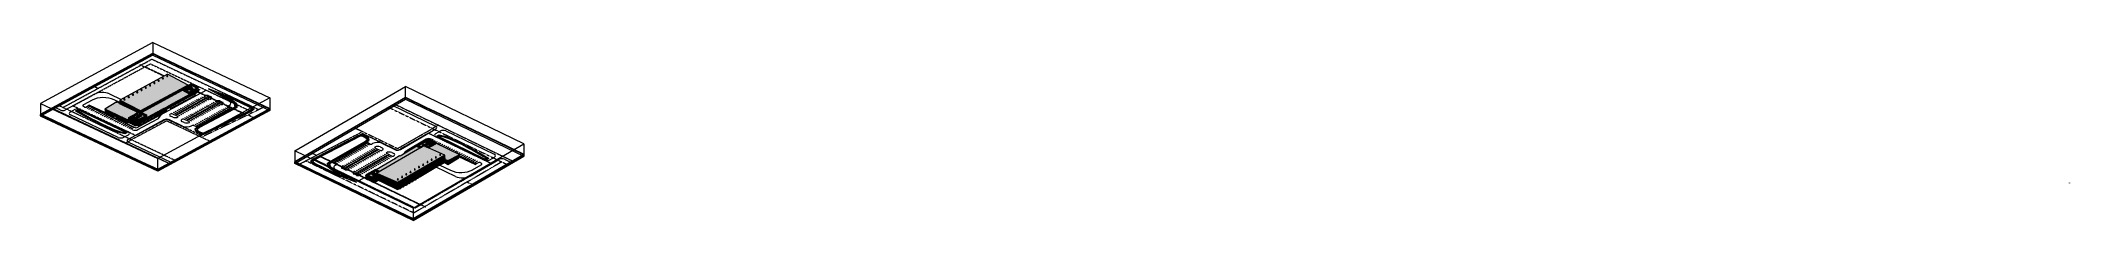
# Model space of a CAD drawing. Header units: inches. Extents: x 27328 to 120839, y -4075 to 4147.
import ezdxf

# ---------------------------------------------------------------- set-up
doc = ezdxf.new("R2010")
doc.units = ezdxf.units.IN
doc.header["$MEASUREMENT"] = 0
for name, pattern in [('Center 1_4_', [0.53125, 0.25, -0.09375, 0.09375, -0.09375]), ('Dash 1_16_', [0.125, 0.0625, -0.0625]), ('Hidden', [0.28125, 0.1875, -0.09375]), ('IMPORT-CENTER2 _2_', [6.328125, 4.21875, -0.703125, 0.703125, -0.703125])]:
    doc.linetypes.add(name, pattern=pattern)
for name, color, linetype, lineweight in [('A-DETL', 90, 'Continuous', 9), ('A-DOOR', 31, 'Continuous', 9), ('A-DOOR-FRAM', 31, 'Continuous', 9), ('A-FLOR-CLRS', 90, 'Dash 1_16_', 9), ('A-FLOR-OTLN', 90, 'Continuous', 9), ('A-GENM', 13, 'Continuous', 9), ('A-GLAZ-CURT', 52, 'Continuous', 9), ('A-GLAZ-CWMG', 51, 'Continuous', 9), ('A-PROP-SBCK', 71, 'Hidden', 15), ('A-ROOF', 132, 'Continuous', 9), ('A-ROOF-OTLN', 132, 'Continuous', 9), ('A-WALL', 113, 'Continuous', 9), ('A-WALL-PATT', 111, 'Continuous', 9), ('BMP', 80, 'Continuous', 9), ('C-BLDG-PADS', 91, 'Continuous', 9), ('C-TOPO', 7, 'Continuous', 9), ('Conc', 7, 'Continuous', 9), ('EOP-EX', 125, 'Continuous', 9), ('EOP-PR', 4, 'Continuous', 9), ('G-ANNO-SYMB', 111, 'Continuous', 9), ('G-IMPT', 8, 'Continuous', 9), ('I-WALL', 2, 'Continuous', 9), ('L-SITE-WALL', 31, 'Continuous', 9), ('M-EQPM', 50, 'Continuous', 9), ('M-HVAC-DUCT', 70, 'Continuous', 9), ('PAINT', 190, 'Continuous', 9), ('PROP', 3, 'Center 1_4_', 9), ('Q-CASE', 31, 'Continuous', 9), ('Q-SPCQ', 91, 'Continuous', 9), ('S-BEAM', 12, 'Continuous', 9), ('S-COLS', 52, 'Continuous', 9)]:
    doc.layers.add(name, color=color, linetype=linetype, lineweight=lineweight)
pattern_1 = [(28.555, (34194.44, 1647.23), (-131.605, 94.7), [37.264, -112.567]), (90, (34194.44, 1647.23), (-131.605, -71.62), [82.944, -83.375]), (208.555, (34227.17, 1747.98), (-131.605, 94.7), [37.264, -112.567]), (90, (34227.17, 1665.04), (-131.605, -71.62), [82.944, -83.375]), (208.555, (34227.17, 1748.2), (-131.605, 94.7), [37.264, -112.567]), (90, (34227.17, 1748.2), (-131.605, -71.62), [82.944, -83.375]), (28.555, (34194.44, 1813.33), (-131.605, 94.7), [37.264, -112.567]), (90, (34194.44, 1730.39), (-131.605, -71.62), [82.944, -83.375]), (28.555, (34227.34, 1706.5), (-131.605, 94.7), [37.264, -112.567]), (90, (34227.34, 1664.92), (-131.605, -71.62), [41.58, -124.74]), (90, (34260.07, 1682.73), (-131.605, -71.62), [41.58, -124.74]), (28.555, (34227.34, 1789.65), (-131.605, 94.7), [37.264, -112.567]), (90, (34227.34, 1706.71), (-131.605, -71.62), [82.944, -83.375]), (208.555, (34260.07, 1724.52), (-131.605, 94.7), [37.264, -112.567]), (90, (34260.07, 1724.52), (-131.605, -71.62), [82.944, -83.375]), (90, (34227.34, 1789.87), (-131.605, -71.62), [41.364, -124.955]), (208.555, (34260.07, 1807.68), (-131.605, 94.7), [37.264, -112.567]), (90, (34260.07, 1807.68), (-131.605, -71.62), [41.364, -124.955]), (28.555, (34260.25, 1683.04), (-131.605, 94.7), [37.264, -112.567]), (90, (34260.25, 1683.04), (-131.605, -71.62), [82.944, -83.375]), (208.555, (34292.97, 1783.79), (-131.605, 94.7), [37.264, -112.567]), (90, (34292.97, 1700.85), (-131.605, -71.62), [82.944, -83.375]), (208.555, (34292.97, 1784.01), (-131.605, 94.7), [37.264, -112.567]), (90, (34292.97, 1784.01), (-131.605, -71.62), [82.944, -83.375]), (208.555, (34292.97, 1866.95), (-131.605, 94.7), [37.264, -112.567]), (90, (34260.25, 1766.2), (-131.605, -71.62), [82.944, -83.375]), (28.555, (34293.15, 1742.3), (-131.605, 94.7), [37.264, -112.567]), (90, (34293.15, 1700.73), (-131.605, -71.62), [41.58, -124.74]), (90, (34325.88, 1718.54), (-131.605, -71.62), [41.58, -124.74]), (28.555, (34293.15, 1825.46), (-131.605, 94.7), [37.264, -112.567]), (90, (34293.15, 1742.52), (-131.605, -71.62), [82.944, -83.375]), (208.555, (34325.88, 1760.33), (-131.605, 94.7), [37.264, -112.567]), (90, (34325.88, 1760.33), (-131.605, -71.62), [82.944, -83.375]), (90, (34293.15, 1825.68), (-131.605, -71.62), [41.364, -124.955]), (208.555, (34325.88, 1843.49), (-131.605, 94.7), [37.264, -112.567]), (90, (34325.88, 1843.49), (-131.605, -71.62), [41.364, -124.955])]
pattern_2 = [(334.69, (30507.65, 871.45), (-141.17, 233.09), [38.84, -117.325]), (90, (30507.65, 871.45), (-141.17, 66.766), [82.944, -83.375]), (154.69, (30542.76, 937.79), (-141.17, 233.09), [38.84, -117.325]), (90, (30542.76, 854.84), (-141.17, 66.766), [82.944, -83.375]), (154.69, (30542.76, 938), (-141.17, 233.09), [38.84, -117.325]), (90, (30542.76, 938), (-141.17, 66.766), [82.944, -83.375]), (334.69, (30507.65, 1037.55), (-141.17, 233.09), [38.84, -117.325]), (90, (30507.65, 954.61), (-141.17, 66.77), [82.944, -83.375]), (334.69, (30542.94, 896.12), (-141.17, 233.09), [38.84, -117.325]), (90, (30542.94, 854.54), (-141.17, 66.766), [41.58, -124.74]), (90, (30578.05, 837.94), (-141.17, 66.766), [41.58, -124.74]), (334.69, (30542.94, 979.28), (-141.17, 233.09), [38.84, -117.325]), (90, (30542.94, 896.34), (-141.17, 66.766), [82.944, -83.375]), (154.69, (30578.05, 879.73), (-141.17, 233.086), [38.84, -117.325]), (90, (30578.05, 879.73), (-141.17, 66.766), [82.944, -83.375]), (90, (30542.94, 979.5), (-141.17, 66.77), [41.364, -124.955]), (154.69, (30578.05, 962.89), (-141.17, 233.09), [38.84, -117.325]), (90, (30578.05, 962.89), (-141.17, 66.766), [41.364, -124.955]), (334.69, (30578.24, 838.07), (-141.17, 233.086), [38.84, -117.325]), (90, (30578.24, 838.07), (-141.17, 66.766), [82.944, -83.375]), (154.69, (30613.34, 904.4), (-141.17, 233.086), [38.84, -117.325]), (90, (30613.34, 821.46), (-141.17, 66.766), [82.944, -83.375]), (154.69, (30613.34, 904.62), (-141.17, 233.086), [38.84, -117.325]), (90, (30613.34, 904.62), (-141.17, 66.766), [82.944, -83.375]), (154.69, (30613.34, 987.56), (-141.17, 233.086), [38.84, -117.325]), (90, (30578.24, 921.23), (-141.17, 66.766), [82.944, -83.375]), (334.69, (30613.53, 862.74), (-141.17, 233.086), [38.84, -117.325]), (90, (30613.53, 821.16), (-141.17, 66.766), [41.58, -124.74]), (90, (30648.64, 804.55), (-141.17, 66.766), [41.58, -124.74]), (334.69, (30613.53, 945.9), (-141.17, 233.086), [38.84, -117.325]), (90, (30613.53, 862.95), (-141.17, 66.766), [82.944, -83.375]), (154.69, (30648.64, 846.35), (-141.17, 233.086), [38.84, -117.325]), (90, (30648.64, 846.35), (-141.17, 66.766), [82.944, -83.375]), (90, (30613.53, 946.11), (-141.17, 66.766), [41.364, -124.955]), (154.69, (30648.64, 929.51), (-141.17, 233.086), [38.84, -117.325]), (90, (30648.64, 929.51), (-141.17, 66.766), [41.364, -124.955])]
pattern_3 = [(334.688, (34171.78, 1644.94), (-141.17, 233.086), [38.838, -117.325]), (90, (34171.78, 1644.94), (-141.17, 66.766), [82.944, -83.375]), (154.688, (34206.89, 1711.28), (-141.17, 233.086), [38.838, -117.325]), (90, (34206.89, 1628.33), (-141.17, 66.766), [82.944, -83.375]), (154.688, (34206.89, 1711.5), (-141.17, 233.086), [38.838, -117.325]), (90, (34206.89, 1711.5), (-141.17, 66.766), [82.944, -83.375]), (334.69, (34171.78, 1811.04), (-141.17, 233.086), [38.84, -117.325]), (90, (34171.78, 1728.1), (-141.17, 66.766), [82.944, -83.375]), (334.688, (34207.07, 1669.61), (-141.17, 233.086), [38.838, -117.325]), (90, (34207.07, 1628.03), (-141.17, 66.766), [41.58, -124.74]), (90, (34242.18, 1611.43), (-141.17, 66.766), [41.58, -124.74]), (334.69, (34207.07, 1752.77), (-141.17, 233.086), [38.84, -117.325]), (90, (34207.07, 1669.83), (-141.17, 66.766), [82.944, -83.375]), (154.688, (34242.18, 1653.22), (-141.17, 233.086), [38.838, -117.325]), (90, (34242.18, 1653.22), (-141.17, 66.766), [82.944, -83.375]), (90, (34207.07, 1752.99), (-141.17, 66.766), [41.364, -124.955]), (154.688, (34242.18, 1736.38), (-141.17, 233.086), [38.838, -117.325]), (90, (34242.18, 1736.38), (-141.17, 66.766), [41.364, -124.955]), (334.688, (34242.37, 1611.56), (-141.17, 233.086), [38.838, -117.325]), (90, (34242.37, 1611.56), (-141.17, 66.766), [82.944, -83.375]), (154.688, (34277.48, 1677.9), (-141.17, 233.086), [38.838, -117.325]), (90, (34277.48, 1594.95), (-141.17, 66.766), [82.944, -83.375]), (154.688, (34277.48, 1678.11), (-141.17, 233.086), [38.838, -117.325]), (90, (34277.48, 1678.11), (-141.17, 66.766), [82.944, -83.375]), (154.688, (34277.48, 1761.05), (-141.17, 233.086), [38.838, -117.325]), (90, (34242.37, 1694.71), (-141.17, 66.766), [82.944, -83.375]), (334.688, (34277.66, 1636.23), (-141.17, 233.086), [38.838, -117.325]), (90, (34277.66, 1594.65), (-141.17, 66.766), [41.58, -124.74]), (90, (34312.77, 1578.04), (-141.17, 66.766), [41.58, -124.74]), (334.688, (34277.66, 1719.39), (-141.17, 233.086), [38.838, -117.325]), (90, (34277.66, 1636.44), (-141.17, 66.766), [82.944, -83.375]), (154.688, (34312.77, 1619.84), (-141.17, 233.086), [38.838, -117.325]), (90, (34312.77, 1619.84), (-141.17, 66.766), [82.944, -83.375]), (90, (34277.66, 1719.6), (-141.17, 66.766), [41.364, -124.955]), (154.688, (34312.77, 1703), (-141.17, 233.086), [38.838, -117.325]), (90, (34312.77, 1703), (-141.17, 66.766), [41.364, -124.955])]
pattern_4 = [(334.191, (-83684.75, -31007.44), (-142.65699, 232.56633), [39.411, -119.053]), (90, (-83684.75, -31007.44), (-142.658, 68.99), [81.576, -82]), (154.191, (-83649.27, -30943.02), (-142.65699, 232.56633), [39.411, -119.053]), (90, (-83649.27, -31024.6), (-142.658, 68.99), [81.576, -82]), (154.191, (-83649.27, -30942.81), (-142.65699, 232.56633), [39.411, -119.053]), (90, (-83649.27, -30942.81), (-142.658, 68.99), [81.576, -82]), (334.191, (-83684.75, -30844.08), (-142.65699, 232.56633), [39.411, -119.053]), (90, (-83684.75, -30925.65), (-142.658, 68.99), [81.576, -82]), (334.191, (-83649.09, -30984), (-142.65699, 232.56633), [39.411, -119.053]), (90, (-83649.09, -31024.9), (-142.658, 68.99), [40.894, -122.682]), (90, (-83613.6, -31042.06), (-142.658, 68.99), [40.894, -122.682]), (334.191, (-83649.09, -30902.22), (-142.65699, 232.56633), [39.411, -119.053]), (90, (-83649.09, -30983.8), (-142.658, 68.99), [81.576, -82]), (154.191, (-83613.6, -31000.95), (-142.65699, 232.56633), [39.411, -119.053]), (90, (-83613.6, -31000.95), (-142.658, 68.99), [81.576, -82]), (90, (-83649.09, -30902), (-142.658, 68.99), [40.682, -122.893]), (154.191, (-83613.6, -30919.17), (-142.65699, 232.56633), [39.411, -119.053]), (90, (-83613.6, -30919.17), (-142.658, 68.99), [40.682, -122.893]), (334.191, (-83613.42, -31041.94), (-142.65699, 232.56633), [39.411, -119.053]), (90, (-83613.42, -31041.94), (-142.658, 68.99), [81.576, -82]), (154.191, (-83577.94, -30977.52), (-142.65699, 232.56633), [39.411, -119.053]), (90, (-83577.94, -31059.1), (-142.658, 68.99), [81.576, -82]), (154.191, (-83577.94, -30977.3), (-142.65699, 232.56633), [39.411, -119.053]), (90, (-83577.94, -30977.3), (-142.658, 68.99), [81.576, -82]), (154.191, (-83577.94, -30895.73), (-142.65699, 232.56633), [39.411, -119.053]), (90, (-83613.42, -30960.15), (-142.658, 68.99), [81.576, -82]), (334.191, (-83577.76, -31018.5), (-142.65699, 232.56633), [39.411, -119.053]), (90, (-83577.76, -31059.4), (-142.658, 68.99), [40.894, -122.682]), (90, (-83542.28, -31076.55), (-142.658, 68.99), [40.894, -122.682]), (334.191, (-83577.76, -30936.71), (-142.65699, 232.56633), [39.411, -119.053]), (90, (-83577.76, -31018.29), (-142.658, 68.99), [81.576, -82]), (154.191, (-83542.28, -31035.45), (-142.65699, 232.56633), [39.411, -119.053]), (90, (-83542.28, -31035.45), (-142.658, 68.99), [81.576, -82]), (90, (-83577.76, -30936.5), (-142.658, 68.99), [40.682, -122.893]), (154.191, (-83542.28, -30953.66), (-142.65699, 232.56633), [39.411, -119.053]), (90, (-83542.28, -30953.66), (-142.658, 68.99), [40.682, -122.893])]
pattern_5 = [(30.218, (-86005.36, -32492.38), (-129.99077, 87.864), [37.413, -113.02]), (90, (-86005.36, -32492.38), (-129.991, -75.713), [81.576, -82]), (210.218, (-85973.03, -32391.98), (-129.99077, 87.864), [37.413, -113.02]), (90, (-85973.03, -32473.55), (-129.991, -75.713), [81.576, -82]), (210.218, (-85973.03, -32391.77), (-129.99077, 87.864), [37.413, -113.02]), (90, (-85973.03, -32391.77), (-129.991, -75.713), [81.576, -82]), (30.218, (-86005.36, -32329.02), (-129.99077, 87.864), [37.413, -113.02]), (90, (-86005.36, -32410.6), (-129.991, -75.713), [81.576, -82]), (30.218, (-85972.86, -32432.77), (-129.99077, 87.864), [37.413, -113.02]), (90, (-85972.86, -32473.67), (-129.991, -75.713), [40.894, -122.682]), (90, (-85940.53, -32454.84), (-129.991, -75.713), [40.894, -122.682]), (30.218, (-85972.86, -32350.99), (-129.99077, 87.864), [37.413, -113.02]), (90, (-85972.86, -32432.56), (-129.991, -75.713), [81.576, -82]), (210.218, (-85940.53, -32413.73), (-129.99077, 87.864), [37.413, -113.02]), (90, (-85940.53, -32413.73), (-129.991, -75.713), [81.576, -82]), (90, (-85972.86, -32350.77), (-129.991, -75.713), [40.682, -122.893]), (210.218, (-85940.53, -32331.94), (-129.99077, 87.864), [37.413, -113.02]), (90, (-85940.53, -32331.94), (-129.991, -75.713), [40.682, -122.893]), (30.218, (-85940.36, -32454.53), (-129.99077, 87.864), [37.413, -113.02]), (90, (-85940.36, -32454.53), (-129.991, -75.713), [81.576, -82]), (210.218, (-85908.03, -32354.12), (-129.99077, 87.864), [37.413, -113.02]), (90, (-85908.03, -32435.7), (-129.991, -75.713), [81.576, -82]), (210.218, (-85908.03, -32353.91), (-129.99077, 87.864), [37.413, -113.02]), (90, (-85908.03, -32353.91), (-129.991, -75.713), [81.576, -82]), (210.218, (-85908.03, -32272.33), (-129.99077, 87.864), [37.413, -113.02]), (90, (-85940.36, -32372.74), (-129.991, -75.713), [81.576, -82]), (30.218, (-85907.86, -32394.92), (-129.99077, 87.864), [37.413, -113.02]), (90, (-85907.86, -32435.81), (-129.991, -75.713), [40.894, -122.682]), (90, (-85875.54, -32416.98), (-129.991, -75.713), [40.894, -122.682]), (30.218, (-85907.86, -32313.13), (-129.99077, 87.864), [37.413, -113.02]), (90, (-85907.86, -32394.7), (-129.991, -75.713), [81.576, -82]), (210.218, (-85875.54, -32375.88), (-129.99077, 87.864), [37.413, -113.02]), (90, (-85875.54, -32375.88), (-129.991, -75.713), [81.576, -82]), (90, (-85907.86, -32312.92), (-129.991, -75.713), [40.682, -122.893]), (210.218, (-85875.54, -32294.09), (-129.99077, 87.864), [37.413, -113.02]), (90, (-85875.54, -32294.09), (-129.991, -75.713), [40.682, -122.893])]
pattern_6 = [(90, (-82963.067, -31677.34), (-5.388, -3.138), [])]
pattern_7 = [(334.191, (-82794.4, -31562.04), (-142.65699, 232.56633), [39.411, -119.053]), (90, (-82794.4, -31562.04), (-142.658, 68.99), [81.576, -82]), (154.191, (-82758.92, -31497.63), (-142.65699, 232.56633), [39.411, -119.053]), (90, (-82758.92, -31579.2), (-142.658, 68.99), [81.576, -82]), (154.191, (-82758.92, -31497.42), (-142.65699, 232.56633), [39.411, -119.053]), (90, (-82758.92, -31497.42), (-142.658, 68.99), [81.576, -82]), (334.191, (-82794.4, -31398.68), (-142.65699, 232.56633), [39.411, -119.053]), (90, (-82794.4, -31480.26), (-142.658, 68.99), [81.576, -82]), (334.191, (-82758.73, -31538.61), (-142.65699, 232.56633), [39.411, -119.053]), (90, (-82758.73, -31579.5), (-142.658, 68.99), [40.894, -122.682]), (90, (-82723.25, -31596.66), (-142.658, 68.99), [40.894, -122.682]), (334.191, (-82758.73, -31456.82), (-142.65699, 232.56633), [39.411, -119.053]), (90, (-82758.73, -31538.4), (-142.658, 68.99), [81.576, -82]), (154.191, (-82723.25, -31555.56), (-142.65699, 232.56633), [39.411, -119.053]), (90, (-82723.25, -31555.56), (-142.658, 68.99), [81.576, -82]), (90, (-82758.73, -31456.61), (-142.658, 68.99), [40.682, -122.893]), (154.191, (-82723.25, -31473.77), (-142.65699, 232.56633), [39.411, -119.053]), (90, (-82723.25, -31473.77), (-142.658, 68.99), [40.682, -122.893]), (334.191, (-82723.07, -31596.54), (-142.65699, 232.56633), [39.411, -119.053]), (90, (-82723.07, -31596.54), (-142.658, 68.99), [81.576, -82]), (154.191, (-82687.59, -31532.12), (-142.65699, 232.56633), [39.411, -119.053]), (90, (-82687.59, -31613.7), (-142.658, 68.99), [81.576, -82]), (154.191, (-82687.59, -31531.91), (-142.65699, 232.56633), [39.411, -119.053]), (90, (-82687.59, -31531.91), (-142.658, 68.99), [81.576, -82]), (154.191, (-82687.59, -31450.33), (-142.65699, 232.56633), [39.411, -119.053]), (90, (-82723.07, -31514.75), (-142.658, 68.99), [81.576, -82]), (334.191, (-82687.4, -31573.1), (-142.65699, 232.56633), [39.411, -119.053]), (90, (-82687.4, -31614), (-142.658, 68.99), [40.894, -122.682]), (90, (-82651.92, -31631.16), (-142.658, 68.99), [40.894, -122.682]), (334.191, (-82687.4, -31491.32), (-142.65699, 232.56633), [39.411, -119.053]), (90, (-82687.4, -31572.9), (-142.658, 68.99), [81.576, -82]), (154.191, (-82651.92, -31590.05), (-142.65699, 232.56633), [39.411, -119.053]), (90, (-82651.92, -31590.05), (-142.658, 68.99), [81.576, -82]), (90, (-82687.4, -31491.1), (-142.658, 68.99), [40.682, -122.893]), (154.191, (-82651.92, -31508.26), (-142.65699, 232.56633), [39.411, -119.053]), (90, (-82651.92, -31508.26), (-142.658, 68.99), [40.682, -122.893])]

# ---------------------------------------------------------------- blocks, each defined once
blk = doc.blocks.new('HSS-Hollow Structural Section-Column - HSS6X6X1_4-556719-Axon - Looking North East')
at = {"layer": 'S-COLS'}
h = blk.add_hatch(color=256, dxfattribs=at)
h.paths.add_polyline_path([(32408, 683), (32408, 716), (32404, 714), (32404, 685)], flags=0)
h.paths.add_polyline_path([(32404, 722), (32408, 724), (32408, 758), (32404, 756), (32404, 725)], flags=0)
h.paths.add_polyline_path([(32404, 764), (32408, 766), (32408, 770), (32404, 768), (32404, 767)], flags=0)
h = blk.add_hatch(color=256, dxfattribs=at)
h.paths.add_polyline_path([(32404, 722), (32404, 722), (32404, 725)], flags=0)
h.paths.add_polyline_path([(32404, 764), (32404, 764), (32404, 767)], flags=0)
h = blk.add_hatch(color=256, dxfattribs=at)
h.paths.add_polyline_path([(32408, 683), (32412, 685), (32412, 718), (32408, 717), (32408, 697)], flags=0)
h.paths.add_polyline_path([(32408, 725), (32412, 726), (32412, 760), (32408, 758), (32408, 739)], flags=0)
h.paths.add_polyline_path([(32408, 766), (32412, 768), (32412, 771), (32411, 772), (32408, 770), (32408, 768)], flags=0)
h = blk.add_hatch(color=256, dxfattribs=at)
h.paths.add_polyline_path([(32408, 683), (32408, 683), (32408, 716), (32408, 716), (32408, 683)], flags=0)
h.paths.add_polyline_path([(32408, 724), (32408, 725), (32408, 758), (32408, 758), (32408, 725)], flags=0)
h.paths.add_polyline_path([(32408, 766), (32408, 766), (32408, 770), (32408, 770), (32408, 766)], flags=0)
h = blk.add_hatch(color=256, dxfattribs=at)
h.paths.add_polyline_path([(32412, 685), (32412, 685), (32412, 685)], flags=0)
h.paths.add_polyline_path([(32412, 726), (32412, 727), (32412, 727)], flags=0)
h.paths.add_polyline_path([(32412, 768), (32412, 768), (32412, 768)], flags=0)
for p, q in [((32404, 768), (32404, 764)), ((32404, 756), (32404, 722)), ((32404, 714), (32404, 685)), ((32408, 683), (32404, 685)), ((32412, 685), (32408, 683)), ((32412, 768), (32412, 771)), ((32412, 726), (32412, 760)), ((32412, 685), (32412, 718))]:
    blk.add_line(p, q, dxfattribs=at)
for points in [[(32404, 685, 0), (32404, 685, 0), (32404, 685, 0)], [(32408, 683, 0), (32408, 683, 0), (32408, 683, 0), (32408, 683, 0)], [(32412, 685, 0), (32412, 685, 0), (32412, 685, 0)]]:
    blk.add_polyline3d(points, dxfattribs=at)
blk = doc.blocks.new('HSS-Hollow Structural Section-Column - HSS6X6X1_4-V1-Axon - Looking North East')
at = {"layer": 'S-COLS'}
h = blk.add_hatch(color=256, dxfattribs=at)
h.paths.add_polyline_path([(33197, 1113), (33197, 1146), (33193, 1144), (33193, 1114)], flags=0)
h.paths.add_polyline_path([(33193, 1152), (33197, 1154), (33197, 1181), (33193, 1179), (33193, 1155)], flags=0)
blk.add_hatch(color=256, dxfattribs=at).paths.add_polyline_path([(33193, 1152), (33193, 1152), (33193, 1155)], flags=0)
h = blk.add_hatch(color=256, dxfattribs=at)
h.paths.add_polyline_path([(33197, 1112), (33198, 1113), (33198, 1146), (33197, 1146), (33197, 1113)], flags=0)
h.paths.add_polyline_path([(33197, 1154), (33198, 1154), (33198, 1181), (33197, 1181), (33197, 1154)], flags=0)
h = blk.add_hatch(color=256, dxfattribs=at)
h.paths.add_polyline_path([(33198, 1113), (33200, 1114), (33200, 1147), (33198, 1146), (33198, 1119)], flags=0)
h.paths.add_polyline_path([(33198, 1154), (33200, 1155), (33200, 1182), (33198, 1181), (33198, 1166)], flags=0)
for p, q in [((33193, 1179), (33193, 1178)), ((33193, 1174), (33193, 1152)), ((33193, 1144), (33193, 1114)), ((33197, 1113), (33193, 1114)), ((33200, 1114), (33198, 1113))]:
    blk.add_line(p, q, dxfattribs=at)
for points in [[(33193, 1114, 0), (33193, 1114, 0), (33193, 1115, 0)], [(33198, 1113, 0), (33198, 1112, 0), (33197, 1112, 0), (33197, 1113, 0)]]:
    blk.add_polyline3d(points, dxfattribs=at)
blk = doc.blocks.new('HSS-Hollow Structural Section-Column - HSS6X6X1_4-V2-Axon - Looking North East')
at = {"layer": 'S-COLS'}
h = blk.add_hatch(color=256, dxfattribs=at)
h.paths.add_polyline_path([(33789, 1435), (33789, 1468), (33786, 1466), (33786, 1437)], flags=0)
h.paths.add_polyline_path([(33786, 1474), (33789, 1476), (33789, 1508), (33786, 1506), (33786, 1477)], flags=0)
h.paths.add_polyline_path([(33786, 1516), (33789, 1518), (33789, 1522), (33786, 1520), (33786, 1517)], flags=0)
h = blk.add_hatch(color=256, dxfattribs=at)
h.paths.add_polyline_path([(33786, 1474), (33786, 1474), (33786, 1477)], flags=0)
h.paths.add_polyline_path([(33786, 1516), (33786, 1516), (33786, 1517)], flags=0)
h = blk.add_hatch(color=256, dxfattribs=at)
h.paths.add_polyline_path([(33790, 1435), (33790, 1435), (33790, 1468), (33789, 1468), (33789, 1435)], flags=0)
h.paths.add_polyline_path([(33789, 1476), (33790, 1477), (33790, 1508), (33789, 1508), (33789, 1477)], flags=0)
h.paths.add_polyline_path([(33789, 1518), (33790, 1518), (33790, 1522), (33789, 1522), (33789, 1518)], flags=0)
h = blk.add_hatch(color=256, dxfattribs=at)
h.paths.add_polyline_path([(33790, 1435), (33792, 1436), (33792, 1470), (33790, 1469), (33790, 1445)], flags=0)
h.paths.add_polyline_path([(33790, 1477), (33792, 1478), (33792, 1510), (33790, 1509), (33790, 1491)], flags=0)
h.paths.add_polyline_path([(33790, 1518), (33792, 1519), (33792, 1523), (33790, 1522), (33790, 1520)], flags=0)
for p, q in [((33786, 1520), (33786, 1516)), ((33786, 1506), (33786, 1474)), ((33786, 1466), (33786, 1437)), ((33789, 1435), (33786, 1437)), ((33792, 1436), (33790, 1435))]:
    blk.add_line(p, q, dxfattribs=at)
for points in [[(33786, 1437, 0), (33786, 1437, 0), (33786, 1437, 0)], [(33790, 1435, 0), (33790, 1435, 0), (33790, 1435, 0), (33789, 1435, 0)]]:
    blk.add_polyline3d(points, dxfattribs=at)
blk = doc.blocks.new('HSS-Hollow Structural Section-Column - HSS6X6X1_4-V3-Axon - Looking North East')
at = {"layer": 'S-COLS'}
h = blk.add_hatch(color=256, dxfattribs=at)
h.paths.add_polyline_path([(33987, 1542), (33987, 1576), (33983, 1574), (33983, 1544)], flags=0)
h.paths.add_polyline_path([(33983, 1582), (33987, 1584), (33987, 1617), (33983, 1615), (33983, 1584)], flags=0)
h.paths.add_polyline_path([(33983, 1623), (33987, 1625), (33987, 1629), (33983, 1627), (33983, 1626)], flags=0)
h = blk.add_hatch(color=256, dxfattribs=at)
h.paths.add_polyline_path([(33983, 1582), (33983, 1582), (33983, 1584)], flags=0)
h.paths.add_polyline_path([(33983, 1623), (33983, 1623), (33983, 1626)], flags=0)
h = blk.add_hatch(color=256, dxfattribs=at)
h.paths.add_polyline_path([(33987, 1542), (33991, 1544), (33991, 1578), (33987, 1576), (33987, 1561)], flags=0)
h.paths.add_polyline_path([(33987, 1584), (33991, 1586), (33991, 1619), (33987, 1618), (33987, 1584)], flags=0)
h.paths.add_polyline_path([(33987, 1626), (33991, 1628), (33991, 1631), (33990, 1631), (33987, 1630), (33987, 1628)], flags=0)
h = blk.add_hatch(color=256, dxfattribs=at)
h.paths.add_polyline_path([(33987, 1542), (33987, 1542), (33987, 1576), (33987, 1576), (33987, 1542)], flags=0)
h.paths.add_polyline_path([(33987, 1584), (33987, 1584), (33987, 1617), (33987, 1617), (33987, 1584)], flags=0)
h.paths.add_polyline_path([(33987, 1625), (33987, 1626), (33987, 1629), (33987, 1629), (33987, 1626)], flags=0)
h = blk.add_hatch(color=256, dxfattribs=at)
h.paths.add_polyline_path([(33991, 1544), (33991, 1544), (33991, 1544)], flags=0)
h.paths.add_polyline_path([(33991, 1586), (33991, 1586), (33991, 1586)], flags=0)
h.paths.add_polyline_path([(33991, 1627), (33991, 1628), (33991, 1628)], flags=0)
for p, q in [((33983, 1627), (33983, 1623)), ((33983, 1615), (33983, 1582)), ((33983, 1574), (33983, 1544)), ((33987, 1542), (33983, 1544)), ((33991, 1544), (33987, 1542)), ((33991, 1627), (33991, 1631)), ((33991, 1586), (33991, 1619)), ((33991, 1544), (33991, 1578))]:
    blk.add_line(p, q, dxfattribs=at)
for points in [[(33983, 1544, 0), (33983, 1544, 0), (33983, 1544, 0)], [(33987, 1542, 0), (33987, 1542, 0), (33987, 1542, 0), (33987, 1542, 0)], [(33991, 1544, 0), (33991, 1544, 0), (33991, 1544, 0)]]:
    blk.add_polyline3d(points, dxfattribs=at)
blk = doc.blocks.new('HSS-Hollow Structural Section-Column - HSS6X6X1_4-V4-Axon - Looking North East')
at = {"layer": 'S-COLS'}
h = blk.add_hatch(color=256, dxfattribs=at)
h.paths.add_polyline_path([(34579, 1865), (34579, 1898), (34575, 1896), (34575, 1866), (34577, 1865)], flags=0)
h.paths.add_polyline_path([(34575, 1904), (34579, 1906), (34579, 1933), (34575, 1931), (34575, 1906)], flags=0)
for points in [[(34575, 1904), (34575, 1904), (34575, 1906)], [(34583, 1866), (34583, 1867), (34583, 1868)]]:
    blk.add_hatch(color=256, dxfattribs=at).paths.add_polyline_path(points, flags=0)
h = blk.add_hatch(color=256, dxfattribs=at)
h.paths.add_polyline_path([(34579, 1864), (34580, 1865), (34579, 1898), (34579, 1898), (34579, 1865)], flags=0)
h.paths.add_polyline_path([(34580, 1906), (34579, 1933), (34579, 1933), (34579, 1906), (34580, 1906)], flags=0)
h = blk.add_hatch(color=256, dxfattribs=at)
h.paths.add_polyline_path([(34580, 1865), (34583, 1866), (34583, 1900), (34580, 1898), (34580, 1867)], flags=0)
h.paths.add_polyline_path([(34583, 1904), (34583, 1935), (34580, 1933), (34580, 1906)], flags=0)
for p, q in [((34575, 1931), (34575, 1930)), ((34575, 1927), (34575, 1904)), ((34575, 1896), (34575, 1866)), ((34583, 1904), (34583, 1935)), ((34583, 1867), (34583, 1900)), ((34579, 1865), (34575, 1866)), ((34583, 1866), (34580, 1865))]:
    blk.add_line(p, q, dxfattribs=at)
for points in [[(34575, 1866, 0), (34575, 1866, 0), (34575, 1867, 0)], [(34580, 1865, 0), (34579, 1864, 0), (34579, 1864, 0), (34579, 1865, 0)], [(34583, 1867, 0), (34583, 1867, 0), (34583, 1866, 0)]]:
    blk.add_polyline3d(points, dxfattribs=at)
blk = doc.blocks.new('Girt_C - 8_D-767115-Axon - Looking North East')
at = {"layer": 'S-BEAM'}
h = blk.add_hatch(color=256, dxfattribs=at)
h.paths.add_polyline_path([(31727, 348), (31741, 356), (31741, 361), (31722, 351)], flags=0)
h.paths.add_polyline_path([(31745, 358), (31765, 369), (31765, 375), (31745, 364)], flags=0)
h.paths.add_polyline_path([(31770, 371), (31790, 382), (31790, 388), (31770, 377), (31770, 375)], flags=0)
h.paths.add_polyline_path([(31794, 385), (31815, 396), (31815, 402), (31794, 390), (31794, 387)], flags=0)
h.paths.add_polyline_path([(31819, 398), (31839, 409), (31839, 415), (31819, 404)], flags=0)
h.paths.add_polyline_path([(31844, 412), (31864, 423), (31864, 428), (31844, 417)], flags=0)
h.paths.add_polyline_path([(31868, 425), (31889, 436), (31889, 442), (31868, 431)], flags=0)
h.paths.add_polyline_path([(31893, 439), (31913, 450), (31913, 455), (31893, 444)], flags=0)
h.paths.add_polyline_path([(31918, 452), (31938, 463), (31938, 469), (31918, 458)], flags=0)
h.paths.add_polyline_path([(31942, 465), (31963, 476), (31963, 482), (31942, 471), (31942, 468)], flags=0)
h.paths.add_polyline_path([(31967, 479), (31987, 489), (31987, 491), (31982, 493), (31967, 484)], flags=0)
h.paths.add_polyline_path([(32232, 623), (32250, 633), (32250, 638), (32232, 629)], flags=0)
h.paths.add_polyline_path([(32759, 910), (32776, 919), (32776, 921), (32772, 923), (32759, 915)], flags=0)
h.paths.add_polyline_path([(33111, 1101), (33130, 1112), (33129, 1112), (33129, 1114), (33126, 1115), (33111, 1107)], flags=0)
h.paths.add_polyline_path([(33135, 1114), (33155, 1125), (33155, 1131), (33135, 1120), (33135, 1119)], flags=0)
h.paths.add_polyline_path([(33184, 1141), (33204, 1152), (33204, 1153), (33200, 1155), (33184, 1147)], flags=0)
h = blk.add_hatch(color=256, dxfattribs=at)
h.paths.add_polyline_path([(31727, 348), (31741, 356), (31741, 356), (31727, 348)], flags=0)
h.paths.add_polyline_path([(31745, 358), (31765, 369), (31765, 369), (31745, 358), (31745, 358)], flags=0)
h.paths.add_polyline_path([(31770, 371), (31790, 382), (31790, 382), (31770, 371), (31770, 371)], flags=0)
h.paths.add_polyline_path([(31794, 385), (31815, 396), (31815, 396), (31794, 385), (31794, 385)], flags=0)
h.paths.add_polyline_path([(31819, 398), (31839, 409), (31839, 409), (31819, 398), (31819, 398)], flags=0)
h.paths.add_polyline_path([(31844, 411), (31864, 423), (31864, 423), (31844, 411), (31844, 411)], flags=0)
h.paths.add_polyline_path([(31868, 425), (31889, 436), (31889, 436), (31868, 425), (31868, 425)], flags=0)
h.paths.add_polyline_path([(31893, 438), (31913, 450), (31913, 450), (31893, 438), (31893, 438)], flags=0)
h.paths.add_polyline_path([(31918, 452), (31938, 463), (31938, 463), (31918, 452), (31918, 452)], flags=0)
h.paths.add_polyline_path([(31942, 465), (31963, 476), (31963, 476), (31942, 465), (31942, 465)], flags=0)
h.paths.add_polyline_path([(31967, 479), (31987, 489), (31987, 489), (31967, 479), (31967, 479)], flags=0)
h.paths.add_polyline_path([(32232, 623), (32250, 633), (32250, 633), (32232, 623), (32232, 623)], flags=0)
h.paths.add_polyline_path([(32759, 909), (32776, 919), (32776, 919), (32759, 909)], flags=0)
h.paths.add_polyline_path([(33111, 1101), (33130, 1112), (33130, 1112), (33111, 1101)], flags=0)
h.paths.add_polyline_path([(33135, 1114), (33155, 1125), (33155, 1125), (33135, 1114)], flags=0)
h.paths.add_polyline_path([(33184, 1141), (33204, 1152), (33204, 1152), (33184, 1141)], flags=0)
h = blk.add_hatch(color=256, dxfattribs=at)
h.paths.add_polyline_path([(31727, 346), (31741, 353), (31741, 355), (31727, 348)], flags=0)
h.paths.add_polyline_path([(31745, 356), (31765, 367), (31765, 369), (31745, 358)], flags=0)
h.paths.add_polyline_path([(31770, 369), (31790, 380), (31790, 382), (31770, 371)], flags=0)
h.paths.add_polyline_path([(31794, 382), (31815, 394), (31815, 396), (31794, 385)], flags=0)
h.paths.add_polyline_path([(31819, 396), (31839, 407), (31839, 409), (31819, 398)], flags=0)
h.paths.add_polyline_path([(31844, 409), (31864, 420), (31864, 422), (31844, 411)], flags=0)
h.paths.add_polyline_path([(31868, 423), (31889, 434), (31889, 436), (31868, 425)], flags=0)
h.paths.add_polyline_path([(31893, 436), (31913, 447), (31913, 449), (31893, 438)], flags=0)
h.paths.add_polyline_path([(31918, 450), (31938, 461), (31938, 463), (31918, 452)], flags=0)
h.paths.add_polyline_path([(31942, 463), (31963, 474), (31963, 476), (31942, 465)], flags=0)
h.paths.add_polyline_path([(31967, 476), (31987, 487), (31987, 489), (31967, 479)], flags=0)
h.paths.add_polyline_path([(32232, 621), (32250, 630), (32250, 632), (32232, 623)], flags=0)
h.paths.add_polyline_path([(32759, 907), (32776, 917), (32776, 919), (32759, 909)], flags=0)
h.paths.add_polyline_path([(33111, 1099), (33130, 1109), (33130, 1111), (33111, 1101)], flags=0)
h.paths.add_polyline_path([(33135, 1112), (33155, 1123), (33155, 1125), (33135, 1114)], flags=0)
h.paths.add_polyline_path([(33184, 1139), (33204, 1150), (33204, 1152), (33184, 1141)], flags=0)
for points in [[(33129, 1114), (33129, 1117), (33126, 1115)], [(33162, 1129), (33179, 1138), (33179, 1144), (33162, 1135)], [(33162, 1129), (33179, 1138), (33179, 1138), (33162, 1129)], [(33162, 1127), (33179, 1136), (33179, 1138), (33162, 1129)], [(31721, 349), (31723, 350), (31721, 351)], [(31727, 348), (31727, 348), (31722, 351)], [(31722, 348), (31724, 349), (31723, 350), (31722, 349), (31722, 348)], [(32255, 636), (32752, 906), (32752, 912), (32255, 641)], [(32255, 635), (32752, 906), (32752, 906), (32255, 635), (32255, 635)], [(32255, 633), (32752, 904), (32752, 906), (32255, 635)]]:
    blk.add_hatch(color=256, dxfattribs=at).paths.add_polyline_path(points, flags=0)
for p, q in [((33126, 1115), (33111, 1107)), ((33111, 1099), (33130, 1109)), ((33129, 1117), (33126, 1115)), ((33155, 1131), (33135, 1120)), ((33135, 1112), (33155, 1123)), ((33179, 1144), (33162, 1135)), ((33162, 1127), (33179, 1136)), ((33200, 1155), (33184, 1147)), ((33184, 1139), (33204, 1150)), ((31741, 361), (31721, 351)), ((31721, 349), (31721, 351)), ((31721, 351), (31721, 351)), ((31721, 351), (31721, 349)), ((31721, 349), (31724, 350)), ((31721, 349), (31722, 348)), ((31722, 348), (31721, 349)), ((31722, 351), (31727, 348)), ((31727, 348), (31722, 351)), ((31722, 348), (31724, 349)), ((31722, 348), (31724, 349)), ((31722, 348), (31722, 348)), ((31727, 346), (31741, 353)), ((31727, 348), (31727, 346)), ((31727, 346), (31727, 348)), ((31727, 346), (31727, 346)), ((31727, 346), (31727, 346)), ((31727, 346), (31727, 346)), ((31727, 346), (31727, 346)), ((31727, 346), (31727, 346)), ((31765, 375), (31745, 364)), ((31745, 356), (31765, 367)), ((31790, 388), (31770, 377)), ((31770, 369), (31790, 380)), ((31815, 402), (31794, 391)), ((31794, 382), (31815, 394)), ((31839, 415), (31819, 404)), ((31819, 396), (31839, 407)), ((31864, 428), (31844, 417)), ((31844, 409), (31864, 420)), ((31889, 442), (31868, 431)), ((31868, 423), (31889, 434)), ((31913, 455), (31893, 444)), ((31893, 436), (31913, 447)), ((31938, 469), (31918, 458)), ((31918, 450), (31938, 461)), ((31963, 482), (31942, 471)), ((31942, 463), (31963, 474)), ((31983, 493), (31967, 485)), ((31967, 476), (31987, 487)), ((32250, 638), (32232, 629)), ((32232, 621), (32250, 630)), ((32752, 912), (32255, 641)), ((32255, 633), (32752, 904)), ((32772, 923), (32759, 915)), ((32759, 907), (32776, 917))]:
    blk.add_line(p, q, dxfattribs=at)
for points in [[(31721, 351, 0), (31721, 351, 0), (31722, 351, 0)], [(31722, 351, 0), (31721, 351, 0), (31721, 351, 0), (31721, 351, 0)], [(31727, 348, 0), (31727, 348, 0), (31727, 348, 0), (31727, 348, 0)], [(31727, 348, 0), (31727, 348, 0), (31727, 348, 0), (31727, 348, 0)]]:
    blk.add_polyline3d(points, dxfattribs=at)
blk = doc.blocks.new('Girt_C - 8_D-841280-Axon - Looking North East')
at = {"layer": 'S-BEAM'}
h = blk.add_hatch(color=256, dxfattribs=at)
h.paths.add_polyline_path([(34587, 1907), (34587, 1912), (34583, 1914), (34583, 1909), (34584, 1909)], flags=0)
h.paths.add_polyline_path([(34575, 1912), (34575, 1918), (34566, 1922), (34566, 1917), (34575, 1913)], flags=0)
h.paths.add_polyline_path([(34562, 1919), (34562, 1924), (34558, 1921), (34559, 1921), (34559, 1920)], flags=0)
h = blk.add_hatch(color=256, dxfattribs=at)
h.paths.add_polyline_path([(34587, 1905), (34587, 1907), (34583, 1908), (34583, 1906), (34585, 1906)], flags=0)
h.paths.add_polyline_path([(34575, 1910), (34575, 1912), (34566, 1916), (34566, 1914), (34572, 1912)], flags=0)
h.paths.add_polyline_path([(34562, 1916), (34562, 1918), (34559, 1920), (34559, 1918)], flags=0)
h = blk.add_hatch(color=256, dxfattribs=at)
h.paths.add_polyline_path([(34587, 1907), (34587, 1907), (34583, 1909), (34583, 1908)], flags=0)
h.paths.add_polyline_path([(34575, 1912), (34575, 1912), (34566, 1917), (34566, 1916), (34575, 1912)], flags=0)
h.paths.add_polyline_path([(34562, 1918), (34562, 1919), (34559, 1920), (34559, 1920)], flags=0)
h = blk.add_hatch(color=256, dxfattribs=at)
h.paths.add_polyline_path([(34587, 1905), (34587, 1905), (34585, 1906)], flags=0)
h.paths.add_polyline_path([(34575, 1910), (34575, 1910), (34575, 1910)], flags=0)
h.paths.add_polyline_path([(34562, 1916), (34562, 1916), (34559, 1918)], flags=0)
h = blk.add_hatch(color=256, dxfattribs=at)
h.paths.add_polyline_path([(34587, 1912), (34587, 1912), (34585, 1913)], flags=0)
h.paths.add_polyline_path([(34575, 1918), (34575, 1918), (34574, 1918)], flags=0)
for points in [[(34591, 1909), (34592, 1910), (34591, 1910), (34591, 1910)], [(34592, 1907), (34592, 1909), (34591, 1909), (34591, 1908), (34592, 1908)], [(34592, 1907), (34592, 1908), (34591, 1908), (34591, 1907)], [(34592, 1907), (34592, 1907), (34591, 1907)], [(34592, 1910), (34592, 1910), (34592, 1910)]]:
    blk.add_hatch(color=256, dxfattribs=at).paths.add_polyline_path(points, flags=0)
for p, q in [((34559, 1918), (34562, 1916)), ((34562, 1916), (34559, 1918)), ((34575, 1918), (34566, 1922)), ((34566, 1914), (34575, 1910)), ((34575, 1910), (34566, 1914)), ((34587, 1912), (34583, 1914)), ((34583, 1906), (34587, 1905)), ((34587, 1905), (34583, 1906)), ((34593, 1910), (34591, 1910)), ((34591, 1909), (34592, 1910)), ((34592, 1910), (34591, 1909)), ((34592, 1907), (34591, 1908)), ((34592, 1907), (34591, 1907)), ((34592, 1907), (34591, 1907)), ((34592, 1909), (34592, 1907)), ((34592, 1907), (34592, 1907)), ((34592, 1907), (34592, 1907)), ((34592, 1907), (34593, 1907)), ((34593, 1907), (34593, 1910))]:
    blk.add_line(p, q, dxfattribs=at)
for points in [[(34592, 1910, 0), (34592, 1910, 0), (34592, 1909, 0)], [(34593, 1910, 0), (34593, 1910, 0), (34592, 1910, 0)]]:
    blk.add_polyline3d(points, dxfattribs=at)
blk = doc.blocks.new('Girt_C - 8_D-803273-Axon - Looking North East')
at = {"layer": 'S-BEAM'}
h = blk.add_hatch(color=256, dxfattribs=at)
h.paths.add_polyline_path([(31711, 346), (31713, 347), (31713, 350), (31692, 360), (31693, 355)], flags=0)
h.paths.add_polyline_path([(31688, 357), (31688, 362), (31666, 373), (31666, 367)], flags=0)
h.paths.add_polyline_path([(31662, 369), (31662, 375), (31644, 383), (31640, 381), (31639, 381), (31640, 380), (31650, 375)], flags=0)
h.paths.add_polyline_path([(31635, 382), (31635, 387), (31613, 397), (31613, 392), (31628, 385)], flags=0)
h.paths.add_polyline_path([(31556, 419), (31556, 425), (31538, 433), (31534, 431), (31535, 429), (31552, 421)], flags=0)
h.paths.add_polyline_path([(31377, 504), (31377, 509), (31358, 518), (31358, 513), (31359, 512)], flags=0)
h.paths.add_polyline_path([(30530, 904), (30530, 910), (30515, 917), (30511, 915), (30511, 913), (30521, 909)], flags=0)
h = blk.add_hatch(color=256, dxfattribs=at)
h.paths.add_polyline_path([(31711, 346), (31711, 346), (31692, 355), (31692, 354)], flags=0)
h.paths.add_polyline_path([(31688, 356), (31688, 357), (31666, 367), (31666, 367)], flags=0)
h.paths.add_polyline_path([(31662, 369), (31662, 369), (31639, 380), (31639, 379), (31649, 375)], flags=0)
h.paths.add_polyline_path([(31635, 381), (31635, 382), (31613, 392), (31613, 392), (31627, 385)], flags=0)
h.paths.add_polyline_path([(31556, 419), (31556, 419), (31534, 429), (31534, 429), (31551, 421)], flags=0)
h.paths.add_polyline_path([(31377, 503), (31377, 504), (31358, 513), (31358, 513), (31359, 512)], flags=0)
h.paths.add_polyline_path([(30530, 904), (30530, 904), (30511, 913), (30511, 913), (30521, 908)], flags=0)
h = blk.add_hatch(color=256, dxfattribs=at)
h.paths.add_polyline_path([(31711, 344), (31711, 346), (31692, 354), (31692, 352)], flags=0)
h.paths.add_polyline_path([(31688, 354), (31688, 356), (31666, 367), (31666, 365)], flags=0)
h.paths.add_polyline_path([(31662, 367), (31662, 369), (31639, 379), (31639, 377), (31645, 375)], flags=0)
h.paths.add_polyline_path([(31635, 379), (31635, 381), (31613, 392), (31613, 390), (31621, 386)], flags=0)
h.paths.add_polyline_path([(31556, 417), (31556, 419), (31534, 429), (31534, 427), (31547, 421)], flags=0)
h.paths.add_polyline_path([(31377, 501), (31377, 503), (31358, 513), (31358, 511)], flags=0)
h.paths.add_polyline_path([(30530, 902), (30530, 904), (30511, 913), (30511, 911), (30518, 908)], flags=0)
h = blk.add_hatch(color=256, dxfattribs=at)
h.paths.add_polyline_path([(31713, 350), (31713, 350), (31712, 351)], flags=0)
h.paths.add_polyline_path([(31688, 362), (31688, 362), (31671, 370)], flags=0)
h.paths.add_polyline_path([(31662, 375), (31662, 375), (31661, 375)], flags=0)
h.paths.add_polyline_path([(31635, 387), (31635, 387), (31635, 387)], flags=0)
h.paths.add_polyline_path([(31556, 425), (31556, 425), (31544, 430)], flags=0)
h.paths.add_polyline_path([(31377, 509), (31377, 509), (31371, 512)], flags=0)
h.paths.add_polyline_path([(30530, 910), (30530, 910), (30521, 914)], flags=0)
h = blk.add_hatch(color=256, dxfattribs=at)
h.paths.add_polyline_path([(31711, 344), (31711, 344), (31693, 352)], flags=0)
h.paths.add_polyline_path([(31688, 354), (31688, 354), (31666, 365)], flags=0)
h.paths.add_polyline_path([(31662, 367), (31662, 367), (31645, 375)], flags=0)
h.paths.add_polyline_path([(31635, 379), (31635, 379), (31621, 386)], flags=0)
h.paths.add_polyline_path([(31556, 417), (31556, 417), (31547, 421)], flags=0)
h.paths.add_polyline_path([(31377, 501), (31377, 501), (31358, 510)], flags=0)
h.paths.add_polyline_path([(30530, 902), (30530, 902), (30521, 906)], flags=0)
h = blk.add_hatch(color=256, dxfattribs=at)
h.paths.add_polyline_path([(31606, 396), (31606, 401), (31587, 410), (31587, 405), (31603, 397)], flags=0)
h.paths.add_polyline_path([(31580, 408), (31580, 413), (31561, 422), (31561, 417), (31579, 408)], flags=0)
h.paths.add_polyline_path([(30820, 767), (30820, 773), (30805, 780), (30803, 778), (30803, 776), (30804, 775)], flags=0)
h = blk.add_hatch(color=256, dxfattribs=at)
h.paths.add_polyline_path([(31606, 395), (31606, 396), (31587, 404), (31587, 404), (31603, 397)], flags=0)
h.paths.add_polyline_path([(31580, 408), (31580, 408), (31561, 417), (31561, 416), (31579, 408)], flags=0)
h.paths.add_polyline_path([(30820, 767), (30820, 767), (30803, 775), (30803, 775), (30804, 774)], flags=0)
h = blk.add_hatch(color=256, dxfattribs=at)
h.paths.add_polyline_path([(31606, 393), (31606, 395), (31587, 404), (31587, 402), (31598, 397)], flags=0)
h.paths.add_polyline_path([(31580, 406), (31580, 408), (31561, 416), (31561, 414), (31579, 406)], flags=0)
h.paths.add_polyline_path([(30820, 765), (30820, 767), (30803, 775), (30803, 773)], flags=0)
h = blk.add_hatch(color=256, dxfattribs=at)
h.paths.add_polyline_path([(31606, 401), (31606, 401), (31605, 401)], flags=0)
h.paths.add_polyline_path([(31580, 413), (31580, 413), (31580, 413)], flags=0)
h.paths.add_polyline_path([(30820, 773), (30820, 773), (30805, 780)], flags=0)
h = blk.add_hatch(color=256, dxfattribs=at)
h.paths.add_polyline_path([(31606, 393), (31606, 393), (31598, 397)], flags=0)
h.paths.add_polyline_path([(31580, 405), (31580, 406), (31579, 406)], flags=0)
h.paths.add_polyline_path([(30820, 765), (30820, 765), (30805, 772)], flags=0)
h = blk.add_hatch(color=256, dxfattribs=at)
h.paths.add_polyline_path([(31354, 515), (31354, 520), (31066, 656), (31066, 651), (31314, 534)], flags=0)
h.paths.add_polyline_path([(31060, 654), (31060, 659), (31044, 667), (31040, 665), (31040, 663), (31051, 658)], flags=0)
h = blk.add_hatch(color=256, dxfattribs=at)
h.paths.add_polyline_path([(31354, 515), (31354, 515), (31066, 651), (31066, 651), (31314, 534)], flags=0)
h.paths.add_polyline_path([(31060, 654), (31060, 654), (31040, 663), (31040, 663), (31059, 654)], flags=0)
h = blk.add_hatch(color=256, dxfattribs=at)
h.paths.add_polyline_path([(31354, 513), (31354, 515), (31066, 651), (31066, 648), (31350, 514)], flags=0)
h.paths.add_polyline_path([(31060, 652), (31060, 654), (31040, 663), (31040, 661), (31055, 654)], flags=0)
h = blk.add_hatch(color=256, dxfattribs=at)
h.paths.add_polyline_path([(31354, 520), (31354, 520), (31314, 539)], flags=0)
h.paths.add_polyline_path([(31060, 659), (31060, 659), (31050, 664)], flags=0)
h = blk.add_hatch(color=256, dxfattribs=at)
h.paths.add_polyline_path([(31354, 513), (31354, 513), (31350, 514)], flags=0)
h.paths.add_polyline_path([(31060, 652), (31060, 652), (31055, 654)], flags=0)
for points in [[(31640, 381), (31644, 383), (31639, 385), (31639, 381)], [(31644, 383), (31644, 383), (31640, 385)]]:
    blk.add_hatch(color=256, dxfattribs=at).paths.add_polyline_path(points, flags=0)
for p, q in [((30511, 911), (30530, 902)), ((30511, 911), (30530, 902)), ((30530, 910), (30514, 917)), ((30803, 773), (30820, 765)), ((30803, 773), (30820, 765)), ((30820, 773), (30805, 780)), ((31040, 661), (31060, 652)), ((31040, 661), (31060, 652)), ((31060, 659), (31044, 667)), ((31354, 520), (31066, 656)), ((31066, 648), (31354, 513)), ((31066, 648), (31354, 513)), ((31377, 509), (31358, 518)), ((31358, 511), (31377, 501)), ((31358, 511), (31377, 501)), ((31534, 427), (31556, 417)), ((31534, 427), (31556, 417)), ((31556, 425), (31538, 433)), ((31580, 413), (31561, 422)), ((31561, 414), (31580, 406)), ((31561, 414), (31580, 405)), ((31606, 401), (31587, 410)), ((31587, 402), (31606, 393)), ((31587, 402), (31606, 393)), ((31635, 387), (31613, 398)), ((31613, 390), (31635, 379)), ((31613, 390), (31635, 379)), ((31644, 383), (31639, 385)), ((31639, 377), (31662, 367)), ((31639, 377), (31662, 367)), ((31662, 375), (31644, 383)), ((31688, 362), (31666, 373)), ((31666, 365), (31688, 354)), ((31666, 365), (31688, 354)), ((31713, 350), (31692, 360)), ((31692, 352), (31711, 344)), ((31692, 352), (31711, 344)), ((31713, 347), (31711, 346)), ((31711, 346), (31713, 347)), ((31711, 346), (31711, 344)), ((31711, 344), (31711, 346)), ((31711, 344), (31711, 344)), ((31711, 344), (31711, 344)), ((31711, 344), (31711, 344)), ((31711, 344), (31711, 344))]:
    blk.add_line(p, q, dxfattribs=at)
blk.add_polyline3d([(31711, 346, 0), (31711, 346, 0), (31711, 346, 0)], dxfattribs=at)
blk.add_polyline3d([(31711, 346, 0), (31711, 346, 0), (31711, 346, 0)], dxfattribs=at)
blk = doc.blocks.new('Girt_C - 8_D-V5-Axon - Looking North East')
at = {"layer": 'S-BEAM'}
h = blk.add_hatch(color=256, dxfattribs=at)
h.paths.add_polyline_path([(31712, 388), (31713, 389), (31713, 392), (31692, 402), (31692, 397), (31698, 395)], flags=0)
h.paths.add_polyline_path([(31688, 399), (31688, 404), (31676, 409), (31672, 407), (31685, 401)], flags=0)
h.paths.add_polyline_path([(31377, 546), (31377, 551), (31358, 560), (31358, 555), (31376, 547)], flags=0)
h.paths.add_polyline_path([(31060, 696), (31060, 701), (31044, 708), (31040, 706), (31040, 706), (31051, 700)], flags=0)
h.paths.add_polyline_path([(30823, 808), (30823, 813), (30805, 821), (30801, 819), (30801, 819), (30812, 814)], flags=0)
h.paths.add_polyline_path([(30530, 947), (30530, 951), (30515, 959), (30511, 957), (30511, 956), (30529, 947)], flags=0)
h = blk.add_hatch(color=256, dxfattribs=at)
h.paths.add_polyline_path([(31713, 392), (31713, 392), (31712, 392)], flags=0)
h.paths.add_polyline_path([(31688, 404), (31688, 404), (31688, 404)], flags=0)
h.paths.add_polyline_path([(31377, 551), (31377, 551), (31376, 551)], flags=0)
h.paths.add_polyline_path([(31060, 701), (31060, 701), (31059, 701)], flags=0)
h.paths.add_polyline_path([(30823, 813), (30823, 813), (30812, 818)], flags=0)
h.paths.add_polyline_path([(30530, 951), (30530, 951), (30529, 952)], flags=0)
for points in [[(31354, 556), (31354, 562), (31066, 698), (31066, 692), (31344, 561)], [(31354, 556), (31354, 556), (31066, 692), (31066, 692), (31344, 561)], [(31354, 554), (31354, 556), (31066, 692), (31066, 690), (31353, 554)], [(31354, 554), (31354, 554), (31339, 561)], [(31354, 562), (31354, 562), (31341, 568)]]:
    blk.add_hatch(color=256, dxfattribs=at).paths.add_polyline_path(points, flags=0)
for p, q in [((30530, 951), (30514, 959)), ((30823, 813), (30805, 821)), ((31060, 701), (31044, 708)), ((31354, 562), (31066, 698)), ((31066, 690), (31354, 554)), ((31066, 690), (31354, 554)), ((31377, 551), (31358, 560)), ((31688, 404), (31676, 409)), ((31713, 392), (31692, 402)), ((31713, 389), (31712, 388)), ((31712, 388), (31713, 389))]:
    blk.add_line(p, q, dxfattribs=at)
blk = doc.blocks.new('Girt_Z - 8_D-790721-Axon - Looking North East')
at = {"layer": 'S-BEAM'}
h = blk.add_hatch(color=256, dxfattribs=at)
h.paths.add_polyline_path([(33993, 2030), (33998, 2033), (33963, 2049), (33958, 2046), (33967, 2042)], flags=0)
h.paths.add_polyline_path([(33922, 2064), (33927, 2066), (33922, 2069), (33919, 2067), (33920, 2067), (33920, 2065)], flags=0)
h = blk.add_hatch(color=256, dxfattribs=at)
h.paths.add_polyline_path([(33991, 2029), (33993, 2030), (33958, 2046), (33956, 2045), (33967, 2040)], flags=0)
h.paths.add_polyline_path([(33920, 2062), (33922, 2063), (33920, 2064), (33920, 2063)], flags=0)
h = blk.add_hatch(color=256, dxfattribs=at)
h.paths.add_polyline_path([(33993, 2030), (33993, 2030), (33958, 2046), (33958, 2046), (33967, 2042)], flags=0)
h.paths.add_polyline_path([(33922, 2063), (33922, 2064), (33920, 2064), (33920, 2064)], flags=0)
h = blk.add_hatch(color=256, dxfattribs=at)
h.paths.add_polyline_path([(33999, 2033), (34001, 2034), (33965, 2050), (33963, 2049), (33967, 2048)], flags=0)
h.paths.add_polyline_path([(33927, 2066), (33929, 2068), (33925, 2070), (33923, 2069), (33924, 2068)], flags=0)
h = blk.add_hatch(color=256, dxfattribs=at)
h.paths.add_polyline_path([(33998, 2033), (33999, 2033), (33967, 2048)], flags=0)
h.paths.add_polyline_path([(33927, 2066), (33927, 2066), (33924, 2068)], flags=0)
h = blk.add_hatch(color=256, dxfattribs=at)
h.paths.add_polyline_path([(34001, 2034), (34001, 2034), (33968, 2049)], flags=0)
h.paths.add_polyline_path([(33929, 2068), (33929, 2068), (33928, 2068)], flags=0)
h = blk.add_hatch(color=256, dxfattribs=at)
h.paths.add_polyline_path([(34001, 2034), (34001, 2034), (33968, 2049)], flags=0)
h.paths.add_polyline_path([(33929, 2068), (33929, 2068), (33928, 2068)], flags=0)
blk.add_hatch(color=256, dxfattribs=at).paths.add_polyline_path([(33991, 2029), (33991, 2029), (33967, 2040)], flags=0)
for p, q in [((33927, 2066), (33923, 2069)), ((33929, 2068), (33925, 2070)), ((33929, 2068), (33925, 2070)), ((33929, 2068), (33925, 2070)), ((33956, 2045), (33991, 2029)), ((33991, 2029), (33956, 2045)), ((33999, 2033), (33963, 2049)), ((34001, 2034), (33965, 2050)), ((34001, 2034), (33965, 2050)), ((34001, 2034), (33966, 2050))]:
    blk.add_line(p, q, dxfattribs=at)
blk = doc.blocks.new('Girt_Z - 8_D-790722-Axon - Looking North East')
at = {"layer": 'S-BEAM'}
for points in [[(33950, 2006), (33952, 2007), (33917, 2024), (33915, 2023), (33949, 2007)], [(33952, 2008), (33958, 2010), (33922, 2027), (33917, 2024), (33951, 2008)], [(33952, 2007), (33952, 2008), (33917, 2024), (33917, 2024), (33951, 2008)], [(33958, 2010), (33960, 2012), (33925, 2028), (33923, 2027), (33958, 2010)], [(33950, 2006), (33950, 2006), (33949, 2007)], [(33958, 2010), (33958, 2010), (33956, 2011)], [(33960, 2012), (33960, 2012), (33960, 2012)], [(33960, 2012), (33960, 2012), (33960, 2012)]]:
    blk.add_hatch(color=256, dxfattribs=at).paths.add_polyline_path(points, flags=0)
for p, q in [((33915, 2023), (33950, 2006)), ((33950, 2006), (33915, 2023)), ((33958, 2010), (33923, 2027)), ((33960, 2012), (33925, 2028)), ((33960, 2012), (33925, 2028)), ((33960, 2012), (33925, 2028))]:
    blk.add_line(p, q, dxfattribs=at)
blk = doc.blocks.new('Girt_Z - 8_D-790496-Axon - Looking North East')
at = {"layer": 'S-BEAM'}
h = blk.add_hatch(color=256, dxfattribs=at)
h.paths.add_polyline_path([(30994, 1358), (31004, 1363), (31004, 1365), (30994, 1360)], flags=0)
h.paths.add_polyline_path([(31017, 1370), (31029, 1377), (31027, 1378), (31017, 1372), (31017, 1371)], flags=0)
h.paths.add_polyline_path([(31035, 1380), (31070, 1399), (31068, 1400), (31033, 1381), (31034, 1380)], flags=0)
h.paths.add_polyline_path([(31076, 1402), (31106, 1418), (31104, 1419), (31074, 1403)], flags=0)
h = blk.add_hatch(color=256, dxfattribs=at)
h.paths.add_polyline_path([(31000, 1355), (31004, 1357), (31004, 1363), (30994, 1358), (31000, 1355)], flags=0)
h.paths.add_polyline_path([(31017, 1364), (31035, 1374), (31029, 1377), (31017, 1370)], flags=0)
h.paths.add_polyline_path([(31040, 1377), (31076, 1396), (31070, 1399), (31035, 1380)], flags=0)
h.paths.add_polyline_path([(31081, 1399), (31108, 1414), (31107, 1417), (31106, 1418), (31076, 1402), (31081, 1399)], flags=0)
for points in [[(30994, 1360), (31002, 1364), (30995, 1360)], [(31000, 1355), (31000, 1355), (31000, 1355)]]:
    blk.add_hatch(color=256, dxfattribs=at).paths.add_polyline_path(points, flags=0)
h = blk.add_hatch(color=256, dxfattribs=at)
h.paths.add_polyline_path([(31000, 1355), (31004, 1357), (31004, 1357), (31000, 1355)], flags=0)
h.paths.add_polyline_path([(31017, 1364), (31035, 1374), (31035, 1374), (31017, 1364), (31017, 1364)], flags=0)
h.paths.add_polyline_path([(31041, 1377), (31076, 1396), (31076, 1396), (31041, 1377), (31041, 1377)], flags=0)
h.paths.add_polyline_path([(31082, 1399), (31108, 1413), (31108, 1414), (31081, 1399), (31082, 1399)], flags=0)
for p, q in [((31004, 1365), (30994, 1360)), ((31004, 1363), (30994, 1358)), ((30994, 1358), (30994, 1360)), ((30994, 1360), (30995, 1360)), ((30995, 1360), (30994, 1360)), ((30994, 1360), (30994, 1358)), ((30995, 1360), (30994, 1360)), ((31000, 1355), (30994, 1358)), ((30994, 1358), (31000, 1355)), ((31004, 1365), (30995, 1360)), ((31004, 1365), (30995, 1360)), ((30995, 1360), (30995, 1360)), ((31027, 1378), (31017, 1372)), ((31027, 1378), (31017, 1372)), ((31027, 1378), (31017, 1372)), ((31029, 1377), (31017, 1370)), ((31068, 1400), (31033, 1381)), ((31068, 1400), (31033, 1381)), ((31068, 1400), (31033, 1381)), ((31070, 1399), (31035, 1380)), ((31104, 1419), (31073, 1403)), ((31104, 1419), (31073, 1403)), ((31104, 1419), (31074, 1403)), ((31106, 1418), (31076, 1402))]:
    blk.add_line(p, q, dxfattribs=at)
for points in [[(30994, 1358, 0), (30994, 1358, 0), (30994, 1358, 0), (30994, 1358, 0)], [(30994, 1358, 0), (30994, 1358, 0), (30994, 1358, 0), (30994, 1358, 0)], [(31000, 1355, 0), (31000, 1355, 0), (31000, 1355, 0), (31000, 1355, 0)], [(31000, 1355, 0), (31000, 1355, 0), (31000, 1355, 0), (31000, 1355, 0)]]:
    blk.add_polyline3d(points, dxfattribs=at)
blk = doc.blocks.new('Girt_Z - 8_D-V6-Axon - Looking North East')
at = {"layer": 'S-BEAM'}
h = blk.add_hatch(color=256, dxfattribs=at)
h.paths.add_polyline_path([(30994, 1399), (31004, 1405), (31004, 1407), (30994, 1401)], flags=0)
h.paths.add_polyline_path([(31017, 1411), (31029, 1418), (31027, 1419), (31017, 1413), (31017, 1413)], flags=0)
h.paths.add_polyline_path([(31035, 1421), (31067, 1439), (31065, 1440), (31033, 1422), (31034, 1422)], flags=0)
h = blk.add_hatch(color=256, dxfattribs=at)
h.paths.add_polyline_path([(31000, 1397), (31004, 1399), (31004, 1405), (30994, 1399), (30997, 1398)], flags=0)
h.paths.add_polyline_path([(31017, 1406), (31035, 1416), (31029, 1418), (31017, 1411)], flags=0)
h.paths.add_polyline_path([(31040, 1419), (31072, 1436), (31067, 1439), (31035, 1421)], flags=0)
for points in [[(30994, 1401), (31002, 1405), (30995, 1402)], [(31000, 1396), (31000, 1397), (30996, 1398)]]:
    blk.add_hatch(color=256, dxfattribs=at).paths.add_polyline_path(points, flags=0)
h = blk.add_hatch(color=256, dxfattribs=at)
h.paths.add_polyline_path([(31002, 1395), (31004, 1396), (31004, 1399), (31000, 1396), (31000, 1396), (31002, 1395)], flags=0)
h.paths.add_polyline_path([(31017, 1403), (31037, 1415), (31035, 1415), (31017, 1405)], flags=0)
h.paths.add_polyline_path([(31043, 1417), (31074, 1435), (31072, 1436), (31041, 1418)], flags=0)
h = blk.add_hatch(color=256, dxfattribs=at)
h.paths.add_polyline_path([(31000, 1396), (31004, 1399), (31004, 1399), (31000, 1396)], flags=0)
h.paths.add_polyline_path([(31017, 1405), (31035, 1416), (31035, 1416), (31017, 1405), (31017, 1405)], flags=0)
h.paths.add_polyline_path([(31041, 1418), (31072, 1436), (31072, 1436), (31041, 1418), (31041, 1418)], flags=0)
for p, q in [((31004, 1407), (30994, 1401)), ((31004, 1405), (30994, 1399)), ((30995, 1402), (30994, 1401)), ((30994, 1399), (30994, 1401)), ((30994, 1401), (30995, 1401)), ((30994, 1401), (30994, 1399)), ((30995, 1401), (30994, 1401)), ((31000, 1397), (30994, 1399)), ((30994, 1399), (31000, 1396)), ((31004, 1407), (30995, 1401)), ((31004, 1407), (30995, 1402)), ((30995, 1401), (30995, 1402)), ((31000, 1396), (31000, 1396)), ((31000, 1396), (31000, 1396)), ((31002, 1395), (31004, 1396)), ((31027, 1419), (31017, 1413)), ((31027, 1419), (31017, 1414)), ((31027, 1419), (31017, 1414)), ((31029, 1418), (31017, 1411)), ((31017, 1403), (31037, 1415)), ((31065, 1440), (31033, 1422)), ((31065, 1440), (31033, 1422)), ((31065, 1440), (31033, 1422)), ((31067, 1439), (31035, 1421)), ((31043, 1417), (31074, 1435))]:
    blk.add_line(p, q, dxfattribs=at)
for points in [[(30994, 1399, 0), (30994, 1399, 0), (30994, 1399, 0), (30994, 1399, 0)], [(30994, 1399, 0), (30994, 1399, 0), (30994, 1399, 0), (30994, 1399, 0)], [(31000, 1396, 0), (31000, 1396, 0), (31000, 1396, 0), (31000, 1397, 0)], [(31000, 1396, 0), (31000, 1396, 0), (31000, 1396, 0), (31000, 1396, 0)]]:
    blk.add_polyline3d(points, dxfattribs=at)
blk = doc.blocks.new('Girt_Z - 8_D-757207-Axon - Looking North East')
at = {"layer": 'S-BEAM'}
for points in [[(31907, 933), (34068, 2109), (34065, 2110), (31907, 936), (31907, 933)], [(31907, 932), (34071, 2110), (34070, 2110), (31907, 933)], [(31907, 930), (34071, 2108), (34071, 2110), (31907, 932)]]:
    blk.add_hatch(color=256, dxfattribs=at).paths.add_polyline_path(points, flags=0)
for p, q in [((34065, 2110), (31907, 936)), ((31907, 933), (34070, 2110)), ((31907, 932), (34071, 2110)), ((31907, 930), (34071, 2108)), ((34065, 2110), (34068, 2109)), ((34070, 2110), (34071, 2110)), ((34071, 2110), (34071, 2108))]:
    blk.add_line(p, q, dxfattribs=at)
for points in [[(34065, 2110, 0), (34065, 2110, 0), (34065, 2110, 0)], [(34071, 2108, 0), (34071, 2108, 0), (34071, 2108, 0)]]:
    blk.add_polyline3d(points, dxfattribs=at)
blk = doc.blocks.new('Girt_Z - 8_D-V7-Axon - Looking North East')
at = {"layer": 'S-BEAM'}
for points in [[(33965, 2082), (33968, 2083), (33958, 2088), (33956, 2087), (33965, 2083)], [(33969, 2083), (33974, 2083), (33978, 2084), (33969, 2088), (33969, 2087), (33968, 2087), (33962, 2090), (33958, 2088), (33969, 2083)], [(33969, 2083), (33969, 2083), (33958, 2088), (33958, 2088), (33969, 2083)], [(33965, 2082), (33965, 2082), (33965, 2083)], [(33979, 2084), (33983, 2084), (33969, 2090), (33969, 2088), (33979, 2084)], [(33979, 2084), (33979, 2084), (33978, 2084)], [(33983, 2084), (33983, 2084), (33983, 2084)], [(33983, 2084), (33983, 2084), (33983, 2084)]]:
    blk.add_hatch(color=256, dxfattribs=at).paths.add_polyline_path(points, flags=0)
for p, q in [((33956, 2087), (33965, 2082)), ((33965, 2082), (33956, 2087)), ((33983, 2084), (33969, 2090)), ((33983, 2084), (33969, 2090)), ((33983, 2084), (33969, 2090)), ((33979, 2084), (33969, 2088))]:
    blk.add_line(p, q, dxfattribs=at)
blk = doc.blocks.new('Girt_Z - 8_D-V8-Axon - Looking North East')
at = {"layer": 'S-BEAM'}
h = blk.add_hatch(color=256, dxfattribs=at)
h.paths.add_polyline_path([(34040, 2088), (34040, 2089), (34038, 2090), (34038, 2090)], flags=0)
h.paths.add_polyline_path([(34032, 2092), (34032, 2093), (34002, 2107), (34002, 2106), (34025, 2096)], flags=0)
h = blk.add_hatch(color=256, dxfattribs=at)
h.paths.add_polyline_path([(34040, 2088), (34040, 2088), (34038, 2090)], flags=0)
h.paths.add_polyline_path([(34032, 2092), (34032, 2092), (34025, 2096)], flags=0)
for p, q in [((34002, 2107), (34032, 2092)), ((34032, 2092), (34002, 2107)), ((34038, 2090), (34040, 2088)), ((34040, 2088), (34038, 2090))]:
    blk.add_line(p, q, dxfattribs=at)
blk = doc.blocks.new('Girt_Z - 8_D-V9-Axon - Looking North East')
at = {"layer": 'S-BEAM'}
h = blk.add_hatch(color=256, dxfattribs=at)
h.paths.add_polyline_path([(31907, 972), (31938, 989), (31938, 989), (31934, 987), (31933, 988), (31907, 974)], flags=0)
h.paths.add_polyline_path([(31945, 993), (31955, 998), (31954, 998), (31945, 993)], flags=0)
h.paths.add_polyline_path([(31962, 1002), (31971, 1007), (31971, 1007), (31961, 1002)], flags=0)
h.paths.add_polyline_path([(31978, 1011), (31988, 1016), (31987, 1016), (31978, 1011)], flags=0)
h.paths.add_polyline_path([(31995, 1020), (32004, 1025), (32004, 1025), (31994, 1020)], flags=0)
h.paths.add_polyline_path([(32011, 1028), (32021, 1034), (32020, 1034), (32011, 1029)], flags=0)
h.paths.add_polyline_path([(32028, 1037), (32037, 1043), (32036, 1043), (32027, 1038)], flags=0)
h.paths.add_polyline_path([(32044, 1046), (32053, 1052), (32053, 1052), (32043, 1047)], flags=0)
h.paths.add_polyline_path([(32060, 1055), (32070, 1061), (32069, 1061), (32060, 1056)], flags=0)
h.paths.add_polyline_path([(32077, 1064), (32086, 1069), (32086, 1070), (32076, 1065)], flags=0)
h.paths.add_polyline_path([(32093, 1073), (32103, 1078), (32102, 1079), (32093, 1074)], flags=0)
h.paths.add_polyline_path([(32110, 1082), (32119, 1087), (32119, 1088), (32109, 1082), (32110, 1082)], flags=0)
h.paths.add_polyline_path([(32126, 1091), (32136, 1096), (32135, 1097), (32126, 1091)], flags=0)
h.paths.add_polyline_path([(32143, 1100), (32152, 1105), (32152, 1106), (32142, 1100)], flags=0)
h.paths.add_polyline_path([(32159, 1109), (32169, 1114), (32168, 1115), (32159, 1109)], flags=0)
h.paths.add_polyline_path([(32176, 1118), (32185, 1123), (32185, 1124), (32175, 1118)], flags=0)
h.paths.add_polyline_path([(32192, 1127), (32201, 1132), (32201, 1133), (32192, 1127)], flags=0)
h.paths.add_polyline_path([(32209, 1136), (32218, 1141), (32217, 1141), (32208, 1136)], flags=0)
h.paths.add_polyline_path([(32225, 1145), (32235, 1150), (32234, 1150), (32224, 1145)], flags=0)
h.paths.add_polyline_path([(32241, 1154), (32251, 1159), (32250, 1159), (32241, 1154)], flags=0)
h.paths.add_polyline_path([(32258, 1163), (32267, 1168), (32267, 1168), (32257, 1163)], flags=0)
h.paths.add_polyline_path([(32274, 1172), (32284, 1177), (32283, 1177), (32274, 1172)], flags=0)
h.paths.add_polyline_path([(32291, 1181), (32300, 1186), (32300, 1186), (32290, 1181)], flags=0)
h.paths.add_polyline_path([(32307, 1190), (32317, 1195), (32316, 1195), (32307, 1190)], flags=0)
h.paths.add_polyline_path([(32324, 1199), (32333, 1204), (32333, 1204), (32323, 1199)], flags=0)
h.paths.add_polyline_path([(32340, 1208), (32350, 1213), (32349, 1213), (32340, 1208)], flags=0)
h.paths.add_polyline_path([(32357, 1216), (32366, 1222), (32365, 1222), (32356, 1217)], flags=0)
h.paths.add_polyline_path([(32373, 1225), (32383, 1231), (32382, 1231), (32372, 1226)], flags=0)
h.paths.add_polyline_path([(32389, 1234), (32399, 1240), (32398, 1240), (32389, 1235)], flags=0)
h.paths.add_polyline_path([(32406, 1243), (32415, 1249), (32415, 1249), (32405, 1244)], flags=0)
h.paths.add_polyline_path([(32422, 1252), (32432, 1257), (32431, 1258), (32422, 1253)], flags=0)
h.paths.add_polyline_path([(32439, 1261), (32448, 1266), (32448, 1267), (32438, 1262)], flags=0)
h.paths.add_polyline_path([(32455, 1270), (32465, 1276), (32464, 1276), (32455, 1270)], flags=0)
h.paths.add_polyline_path([(32472, 1279), (32481, 1284), (32481, 1285), (32471, 1279)], flags=0)
h.paths.add_polyline_path([(32488, 1288), (32498, 1293), (32497, 1294), (32488, 1288)], flags=0)
h.paths.add_polyline_path([(32505, 1297), (32514, 1302), (32514, 1303), (32504, 1297)], flags=0)
h.paths.add_polyline_path([(32521, 1306), (32531, 1311), (32530, 1312), (32521, 1306)], flags=0)
h.paths.add_polyline_path([(32538, 1315), (32547, 1320), (32546, 1321), (32537, 1315)], flags=0)
h.paths.add_polyline_path([(32554, 1324), (32564, 1329), (32563, 1329), (32553, 1324)], flags=0)
h.paths.add_polyline_path([(32570, 1333), (32580, 1338), (32579, 1338), (32570, 1333)], flags=0)
h.paths.add_polyline_path([(32587, 1342), (32596, 1347), (32596, 1347), (32586, 1342)], flags=0)
h.paths.add_polyline_path([(32603, 1351), (32613, 1356), (32612, 1356), (32603, 1351)], flags=0)
h.paths.add_polyline_path([(32620, 1360), (32629, 1365), (32629, 1365), (32619, 1360)], flags=0)
h.paths.add_polyline_path([(32636, 1369), (32646, 1374), (32645, 1374), (32636, 1369)], flags=0)
h.paths.add_polyline_path([(32653, 1378), (32662, 1383), (32662, 1383), (32652, 1378)], flags=0)
h.paths.add_polyline_path([(32669, 1387), (32679, 1392), (32678, 1392), (32669, 1387)], flags=0)
h.paths.add_polyline_path([(32686, 1396), (32695, 1401), (32694, 1401), (32685, 1396)], flags=0)
h.paths.add_polyline_path([(32702, 1404), (32712, 1410), (32711, 1410), (32701, 1405)], flags=0)
h.paths.add_polyline_path([(32718, 1413), (32728, 1419), (32727, 1419), (32718, 1414)], flags=0)
h.paths.add_polyline_path([(32735, 1422), (32745, 1428), (32744, 1428), (32734, 1423)], flags=0)
h.paths.add_polyline_path([(32751, 1431), (32761, 1437), (32760, 1437), (32751, 1432)], flags=0)
h.paths.add_polyline_path([(32768, 1440), (32777, 1446), (32777, 1446), (32767, 1441)], flags=0)
h.paths.add_polyline_path([(32784, 1449), (32794, 1454), (32793, 1455), (32784, 1450)], flags=0)
h.paths.add_polyline_path([(32801, 1458), (32810, 1464), (32810, 1464), (32800, 1458)], flags=0)
h.paths.add_polyline_path([(32817, 1467), (32827, 1472), (32826, 1473), (32817, 1467)], flags=0)
h.paths.add_polyline_path([(32834, 1476), (32843, 1481), (32843, 1482), (32833, 1476)], flags=0)
h.paths.add_polyline_path([(32850, 1485), (32860, 1490), (32859, 1491), (32850, 1485)], flags=0)
h.paths.add_polyline_path([(32867, 1494), (32876, 1499), (32875, 1500), (32866, 1494)], flags=0)
h.paths.add_polyline_path([(32883, 1503), (32893, 1508), (32892, 1509), (32882, 1503)], flags=0)
h.paths.add_polyline_path([(32899, 1512), (32909, 1517), (32908, 1517), (32899, 1512)], flags=0)
h.paths.add_polyline_path([(32916, 1521), (32925, 1526), (32925, 1526), (32915, 1521)], flags=0)
h.paths.add_polyline_path([(32932, 1530), (32942, 1535), (32941, 1535), (32932, 1530)], flags=0)
h.paths.add_polyline_path([(32949, 1539), (32958, 1544), (32958, 1544), (32948, 1539)], flags=0)
h.paths.add_polyline_path([(32965, 1548), (32975, 1553), (32974, 1553), (32965, 1548)], flags=0)
h.paths.add_polyline_path([(32982, 1557), (32991, 1562), (32991, 1562), (32981, 1557)], flags=0)
h.paths.add_polyline_path([(32998, 1566), (33008, 1571), (33007, 1571), (32998, 1566)], flags=0)
h.paths.add_polyline_path([(33015, 1575), (33024, 1580), (33024, 1580), (33014, 1575)], flags=0)
h.paths.add_polyline_path([(33031, 1584), (33040, 1589), (33040, 1589), (33030, 1584)], flags=0)
h.paths.add_polyline_path([(33048, 1592), (33057, 1598), (33056, 1598), (33047, 1593)], flags=0)
h.paths.add_polyline_path([(33064, 1601), (33073, 1607), (33073, 1607), (33063, 1602)], flags=0)
h.paths.add_polyline_path([(33080, 1610), (33090, 1616), (33089, 1616), (33080, 1611)], flags=0)
h.paths.add_polyline_path([(33097, 1619), (33106, 1625), (33106, 1625), (33096, 1620)], flags=0)
h.paths.add_polyline_path([(33113, 1628), (33123, 1633), (33122, 1634), (33113, 1629)], flags=0)
h.paths.add_polyline_path([(33130, 1637), (33139, 1643), (33139, 1643), (33129, 1638)], flags=0)
h.paths.add_polyline_path([(33146, 1646), (33156, 1651), (33155, 1652), (33146, 1646)], flags=0)
h.paths.add_polyline_path([(33163, 1655), (33172, 1660), (33172, 1661), (33162, 1655)], flags=0)
h.paths.add_polyline_path([(33179, 1664), (33189, 1669), (33188, 1670), (33179, 1664)], flags=0)
h.paths.add_polyline_path([(33196, 1673), (33205, 1678), (33204, 1679), (33195, 1673)], flags=0)
h.paths.add_polyline_path([(33212, 1682), (33222, 1687), (33221, 1688), (33211, 1682)], flags=0)
h.paths.add_polyline_path([(33228, 1691), (33238, 1696), (33237, 1696), (33228, 1691)], flags=0)
h.paths.add_polyline_path([(33245, 1700), (33254, 1705), (33254, 1705), (33244, 1700)], flags=0)
h.paths.add_polyline_path([(33261, 1709), (33271, 1714), (33270, 1714), (33261, 1709)], flags=0)
h.paths.add_polyline_path([(33278, 1718), (33287, 1723), (33287, 1723), (33277, 1718)], flags=0)
h.paths.add_polyline_path([(33294, 1727), (33304, 1732), (33303, 1732), (33294, 1727)], flags=0)
h.paths.add_polyline_path([(33311, 1736), (33320, 1741), (33320, 1741), (33310, 1736)], flags=0)
h.paths.add_polyline_path([(33327, 1745), (33337, 1750), (33336, 1750), (33327, 1745)], flags=0)
h.paths.add_polyline_path([(33344, 1754), (33353, 1759), (33353, 1759), (33343, 1754)], flags=0)
h.paths.add_polyline_path([(33360, 1763), (33370, 1768), (33369, 1768), (33359, 1763)], flags=0)
h.paths.add_polyline_path([(33377, 1772), (33386, 1777), (33385, 1777), (33376, 1772)], flags=0)
h.paths.add_polyline_path([(33393, 1780), (33402, 1786), (33402, 1786), (33392, 1781)], flags=0)
h.paths.add_polyline_path([(33409, 1789), (33419, 1795), (33418, 1795), (33409, 1790)], flags=0)
h.paths.add_polyline_path([(33426, 1798), (33435, 1804), (33435, 1804), (33425, 1799)], flags=0)
h.paths.add_polyline_path([(33442, 1807), (33452, 1813), (33451, 1813), (33442, 1808)], flags=0)
h.paths.add_polyline_path([(33459, 1816), (33468, 1822), (33468, 1822), (33458, 1817)], flags=0)
h.paths.add_polyline_path([(33475, 1825), (33485, 1830), (33484, 1831), (33475, 1826)], flags=0)
h.paths.add_polyline_path([(33492, 1834), (33501, 1839), (33501, 1840), (33491, 1835)], flags=0)
h.paths.add_polyline_path([(33508, 1843), (33517, 1848), (33517, 1849), (33508, 1843)], flags=0)
h.paths.add_polyline_path([(33525, 1852), (33534, 1857), (33533, 1858), (33524, 1852)], flags=0)
h.paths.add_polyline_path([(33541, 1861), (33551, 1866), (33550, 1867), (33540, 1861)], flags=0)
h.paths.add_polyline_path([(33557, 1870), (33567, 1875), (33566, 1876), (33557, 1870)], flags=0)
h.paths.add_polyline_path([(33574, 1879), (33583, 1884), (33583, 1885), (33573, 1879)], flags=0)
h.paths.add_polyline_path([(33590, 1888), (33600, 1893), (33599, 1893), (33590, 1888)], flags=0)
h.paths.add_polyline_path([(33607, 1897), (33616, 1902), (33616, 1902), (33606, 1897)], flags=0)
h.paths.add_polyline_path([(33623, 1906), (33633, 1911), (33632, 1911), (33623, 1906)], flags=0)
h.paths.add_polyline_path([(33640, 1915), (33649, 1920), (33649, 1920), (33639, 1915)], flags=0)
h.paths.add_polyline_path([(33656, 1924), (33666, 1929), (33665, 1929), (33656, 1924)], flags=0)
h.paths.add_polyline_path([(33673, 1933), (33682, 1938), (33682, 1938), (33672, 1933)], flags=0)
h.paths.add_polyline_path([(33689, 1942), (33699, 1947), (33698, 1947), (33689, 1942)], flags=0)
h.paths.add_polyline_path([(33706, 1951), (33715, 1956), (33714, 1956), (33705, 1951)], flags=0)
h.paths.add_polyline_path([(33722, 1960), (33731, 1965), (33731, 1965), (33721, 1960)], flags=0)
h.paths.add_polyline_path([(33738, 1968), (33748, 1974), (33747, 1974), (33738, 1969)], flags=0)
h.paths.add_polyline_path([(33755, 1977), (33764, 1983), (33764, 1983), (33754, 1978)], flags=0)
h.paths.add_polyline_path([(33771, 1986), (33781, 1992), (33780, 1992), (33771, 1987)], flags=0)
h.paths.add_polyline_path([(33788, 1995), (33797, 2001), (33797, 2001), (33787, 1996)], flags=0)
h.paths.add_polyline_path([(33804, 2004), (33814, 2010), (33813, 2010), (33804, 2005)], flags=0)
h.paths.add_polyline_path([(33821, 2013), (33830, 2018), (33830, 2019), (33820, 2014)], flags=0)
h.paths.add_polyline_path([(33837, 2022), (33847, 2028), (33846, 2028), (33837, 2023)], flags=0)
h.paths.add_polyline_path([(33854, 2031), (33863, 2036), (33862, 2037), (33853, 2031)], flags=0)
h.paths.add_polyline_path([(33870, 2040), (33880, 2045), (33879, 2046), (33869, 2040)], flags=0)
h.paths.add_polyline_path([(33886, 2049), (33896, 2054), (33895, 2055), (33886, 2049)], flags=0)
h.paths.add_polyline_path([(33903, 2058), (33913, 2063), (33912, 2064), (33902, 2058)], flags=0)
h.paths.add_polyline_path([(33919, 2067), (33929, 2072), (33928, 2073), (33919, 2067)], flags=0)
h.paths.add_polyline_path([(33936, 2076), (33945, 2081), (33945, 2081), (33935, 2076)], flags=0)
h.paths.add_polyline_path([(33952, 2085), (33962, 2090), (33961, 2090), (33952, 2085)], flags=0)
h.paths.add_polyline_path([(33969, 2094), (33978, 2099), (33978, 2099), (33968, 2094)], flags=0)
h.paths.add_polyline_path([(33985, 2103), (33995, 2108), (33994, 2108), (33985, 2103)], flags=0)
h.paths.add_polyline_path([(34002, 2112), (34011, 2117), (34011, 2117), (34001, 2112)], flags=0)
h.paths.add_polyline_path([(34018, 2121), (34028, 2126), (34027, 2126), (34018, 2121)], flags=0)
h.paths.add_polyline_path([(34035, 2130), (34044, 2135), (34043, 2135), (34034, 2130)], flags=0)
h.paths.add_polyline_path([(34051, 2139), (34061, 2144), (34060, 2144), (34050, 2139)], flags=0)
h.paths.add_polyline_path([(34067, 2148), (34071, 2150), (34071, 2150), (34067, 2148)], flags=0)
for points in [[(31907, 975), (31932, 988), (31929, 990), (31907, 977)], [(31907, 974), (31933, 988), (31932, 988), (31907, 975)]]:
    blk.add_hatch(color=256, dxfattribs=at).paths.add_polyline_path(points, flags=0)
for p, q in [((33558, 1870), (33567, 1875)), ((33574, 1879), (33583, 1884)), ((33590, 1888), (33600, 1893)), ((33607, 1897), (33616, 1902)), ((33623, 1906), (33633, 1911)), ((33640, 1915), (33649, 1920)), ((33656, 1924), (33666, 1929)), ((33673, 1933), (33682, 1938)), ((33689, 1942), (33699, 1947)), ((33706, 1951), (33715, 1956)), ((33722, 1959), (33732, 1965)), ((33739, 1968), (33748, 1974)), ((33755, 1977), (33765, 1983)), ((33771, 1986), (33781, 1992)), ((33788, 1995), (33797, 2001)), ((33804, 2004), (33814, 2009)), ((33821, 2013), (33830, 2018)), ((33837, 2022), (33847, 2027)), ((33854, 2031), (33863, 2036)), ((33870, 2040), (33880, 2045)), ((33887, 2049), (33896, 2054)), ((33903, 2058), (33913, 2063)), ((33919, 2067), (33929, 2072)), ((33936, 2076), (33945, 2081)), ((33952, 2085), (33962, 2090)), ((33969, 2094), (33978, 2099)), ((33985, 2103), (33995, 2108)), ((34002, 2112), (34011, 2117)), ((34018, 2121), (34028, 2126)), ((34035, 2130), (34044, 2135)), ((34051, 2139), (34061, 2144)), ((34068, 2147), (34071, 2149)), ((34071, 2150), (34071, 2149)), ((31929, 990), (31907, 977)), ((31907, 972), (31938, 989)), ((31907, 975), (31932, 988)), ((31907, 974), (31933, 988)), ((31945, 993), (31955, 998)), ((31962, 1002), (31971, 1007)), ((31978, 1011), (31988, 1016)), ((31995, 1019), (32004, 1025)), ((32011, 1028), (32021, 1034)), ((32028, 1037), (32037, 1043)), ((32044, 1046), (32054, 1052)), ((32061, 1055), (32070, 1061)), ((32077, 1064), (32087, 1069)), ((32093, 1073), (32103, 1078)), ((32110, 1082), (32119, 1087)), ((32126, 1091), (32136, 1096)), ((32143, 1100), (32152, 1105)), ((32159, 1109), (32169, 1114)), ((32176, 1118), (32185, 1123)), ((32192, 1127), (32202, 1132)), ((32209, 1136), (32218, 1141)), ((32225, 1145), (32235, 1150)), ((32241, 1154), (32251, 1159)), ((32258, 1163), (32267, 1168)), ((32274, 1172), (32284, 1177)), ((32291, 1181), (32300, 1186)), ((32307, 1190), (32317, 1195)), ((32324, 1199), (32333, 1204)), ((32340, 1207), (32350, 1213)), ((32357, 1216), (32366, 1222)), ((32373, 1225), (32383, 1231)), ((32390, 1234), (32399, 1240)), ((32406, 1243), (32416, 1249)), ((32422, 1252), (32432, 1257)), ((32439, 1261), (32448, 1266)), ((32455, 1270), (32465, 1275)), ((32472, 1279), (32481, 1284)), ((32488, 1288), (32498, 1293)), ((32505, 1297), (32514, 1302)), ((32521, 1306), (32531, 1311)), ((32538, 1315), (32547, 1320)), ((32554, 1324), (32564, 1329)), ((32571, 1333), (32580, 1338)), ((32587, 1342), (32597, 1347)), ((32603, 1351), (32613, 1356)), ((32620, 1360), (32629, 1365)), ((32636, 1369), (32646, 1374)), ((32653, 1378), (32662, 1383)), ((32669, 1387), (32679, 1392)), ((32686, 1395), (32695, 1401)), ((32702, 1404), (32712, 1410)), ((32719, 1413), (32728, 1419)), ((32735, 1422), (32745, 1428)), ((32751, 1431), (32761, 1437)), ((32768, 1440), (32777, 1445)), ((32784, 1449), (32794, 1454)), ((32801, 1458), (32810, 1463)), ((32817, 1467), (32827, 1472)), ((32834, 1476), (32843, 1481)), ((32850, 1485), (32860, 1490)), ((32867, 1494), (32876, 1499)), ((32883, 1503), (32893, 1508)), ((32900, 1512), (32909, 1517)), ((32916, 1521), (32926, 1526)), ((32932, 1530), (32942, 1535)), ((32949, 1539), (32958, 1544)), ((32965, 1548), (32975, 1553)), ((32982, 1557), (32991, 1562)), ((32998, 1566), (33008, 1571)), ((33015, 1575), (33024, 1580)), ((33031, 1583), (33041, 1589)), ((33048, 1592), (33057, 1598)), ((33064, 1601), (33074, 1607)), ((33080, 1610), (33090, 1616)), ((33097, 1619), (33106, 1625)), ((33113, 1628), (33123, 1633)), ((33130, 1637), (33139, 1642)), ((33146, 1646), (33156, 1651)), ((33163, 1655), (33172, 1660)), ((33179, 1664), (33189, 1669)), ((33196, 1673), (33205, 1678)), ((33212, 1682), (33222, 1687)), ((33229, 1691), (33238, 1696)), ((33245, 1700), (33254, 1705)), ((33261, 1709), (33271, 1714)), ((33278, 1718), (33287, 1723)), ((33294, 1727), (33304, 1732)), ((33311, 1736), (33320, 1741)), ((33327, 1745), (33337, 1750)), ((33344, 1754), (33353, 1759)), ((33360, 1763), (33370, 1768)), ((33377, 1771), (33386, 1777)), ((33393, 1780), (33403, 1786)), ((33409, 1789), (33419, 1795)), ((33426, 1798), (33436, 1804)), ((33442, 1807), (33452, 1813)), ((33459, 1816), (33468, 1821)), ((33475, 1825), (33485, 1830)), ((33492, 1834), (33501, 1839)), ((33508, 1843), (33518, 1848)), ((33525, 1852), (33534, 1857)), ((33541, 1861), (33551, 1866))]:
    blk.add_line(p, q, dxfattribs=at)
blk.add_polyline3d([(34071, 2149, 0), (34071, 2149, 0), (34071, 2149, 0)], dxfattribs=at)
blk = doc.blocks.new('Girt_Z - 8_D-V10-Axon - Looking North East')
at = {"layer": 'S-BEAM'}
h = blk.add_hatch(color=256, dxfattribs=at)
h.paths.add_polyline_path([(31907, 891), (31917, 897), (31917, 900), (31907, 894), (31907, 892)], flags=0)
h.paths.add_polyline_path([(31953, 917), (33868, 1959), (33868, 1961), (31950, 918)], flags=0)
h.paths.add_polyline_path([(33905, 1979), (34021, 2042), (34018, 2043), (33902, 1980)], flags=0)
h.paths.add_polyline_path([(34054, 2060), (34068, 2068), (34065, 2069), (34051, 2061)], flags=0)
h = blk.add_hatch(color=256, dxfattribs=at)
h.paths.add_polyline_path([(31907, 891), (31917, 896), (31917, 897), (31907, 891)], flags=0)
h.paths.add_polyline_path([(31954, 916), (33868, 1958), (33868, 1959), (31953, 917)], flags=0)
h.paths.add_polyline_path([(33906, 1979), (34022, 2042), (34021, 2042), (33905, 1979)], flags=0)
h.paths.add_polyline_path([(34055, 2059), (34071, 2068), (34070, 2069), (34054, 2060)], flags=0)
h = blk.add_hatch(color=256, dxfattribs=at)
h.paths.add_polyline_path([(31907, 889), (31917, 894), (31917, 896), (31907, 891)], flags=0)
h.paths.add_polyline_path([(31955, 915), (33868, 1956), (33868, 1958), (31954, 916)], flags=0)
h.paths.add_polyline_path([(33907, 1978), (34023, 2041), (34022, 2042), (33906, 1979)], flags=0)
h.paths.add_polyline_path([(34056, 2059), (34071, 2067), (34071, 2068), (34055, 2059)], flags=0)
for p, q in [((33868, 1961), (31950, 918)), ((31953, 917), (33868, 1959)), ((31954, 916), (33868, 1958)), ((34018, 2043), (33902, 1980)), ((33905, 1979), (34021, 2042)), ((33906, 1979), (34022, 2042)), ((34065, 2069), (34051, 2061)), ((34054, 2060), (34070, 2069)), ((34055, 2059), (34071, 2068)), ((34065, 2069), (34068, 2068)), ((34070, 2069), (34071, 2068)), ((34071, 2068), (34071, 2067)), ((31917, 900), (31907, 894)), ((31907, 891), (31917, 897)), ((31907, 891), (31917, 896))]:
    blk.add_line(p, q, dxfattribs=at)
blk.add_polyline3d([(34065, 2069, 0), (34065, 2069, 0), (34065, 2069, 0)], dxfattribs=at)
blk = doc.blocks.new('Girt_Z - 8_D-V11-Axon - Looking North East')
at = {"layer": 'S-BEAM'}
h = blk.add_hatch(color=256, dxfattribs=at)
h.paths.add_polyline_path([(30994, 1441), (31004, 1446), (31004, 1448), (30994, 1443)], flags=0)
h.paths.add_polyline_path([(31017, 1453), (31028, 1459), (31026, 1460), (31017, 1455), (31017, 1454)], flags=0)
h = blk.add_hatch(color=256, dxfattribs=at)
h.paths.add_polyline_path([(31000, 1438), (31004, 1440), (31004, 1446), (30994, 1441)], flags=0)
h.paths.add_polyline_path([(31017, 1447), (31033, 1456), (31028, 1459), (31017, 1453)], flags=0)
for points in [[(30994, 1443), (30997, 1445), (30997, 1445)], [(31000, 1438), (31000, 1438), (30994, 1441)]]:
    blk.add_hatch(color=256, dxfattribs=at).paths.add_polyline_path(points, flags=0)
h = blk.add_hatch(color=256, dxfattribs=at)
h.paths.add_polyline_path([(31002, 1437), (31004, 1438), (31004, 1440), (31000, 1438), (31000, 1438), (31002, 1437)], flags=0)
h.paths.add_polyline_path([(31017, 1445), (31035, 1455), (31033, 1456), (31017, 1447)], flags=0)
h = blk.add_hatch(color=256, dxfattribs=at)
h.paths.add_polyline_path([(31000, 1438), (31004, 1440), (31004, 1440), (31000, 1438)], flags=0)
h.paths.add_polyline_path([(31017, 1447), (31033, 1456), (31033, 1456), (31017, 1447), (31017, 1447)], flags=0)
for p, q in [((31004, 1448), (30994, 1443)), ((31004, 1446), (30994, 1441)), ((30994, 1441), (30994, 1443)), ((30994, 1443), (30995, 1443)), ((30995, 1443), (30994, 1443)), ((30994, 1443), (30994, 1441)), ((30995, 1443), (30994, 1443)), ((31000, 1438), (30994, 1441)), ((30994, 1441), (31000, 1438)), ((31004, 1448), (30995, 1443)), ((31004, 1448), (30995, 1443)), ((30995, 1443), (30995, 1443)), ((31000, 1438), (31000, 1438)), ((31000, 1438), (31000, 1438)), ((31002, 1437), (31004, 1438)), ((31026, 1460), (31017, 1455)), ((31026, 1460), (31017, 1455)), ((31026, 1460), (31017, 1455)), ((31028, 1459), (31017, 1453)), ((31017, 1445), (31035, 1455))]:
    blk.add_line(p, q, dxfattribs=at)
for points in [[(30994, 1441, 0), (30994, 1441, 0), (30994, 1441, 0), (30994, 1441, 0)], [(30994, 1441, 0), (30994, 1441, 0), (30994, 1441, 0), (30994, 1441, 0)], [(31000, 1438, 0), (31000, 1438, 0), (31000, 1438, 0), (31000, 1438, 0)], [(31000, 1438, 0), (31000, 1438, 0), (31000, 1438, 0), (31000, 1438, 0)]]:
    blk.add_polyline3d(points, dxfattribs=at)
blk = doc.blocks.new('Girt_Z - 8_D-839484-Axon - Looking North East')
at = {"layer": 'S-BEAM'}
for points in [[(31108, 1300), (31108, 1301), (30995, 1354), (30995, 1353), (31097, 1305)], [(31108, 1299), (31108, 1300), (30995, 1353), (30995, 1352), (31107, 1299)], [(31108, 1301), (31108, 1304), (31000, 1354), (30998, 1353), (31099, 1305)], [(31108, 1304), (31108, 1304), (31104, 1305)]]:
    blk.add_hatch(color=256, dxfattribs=at).paths.add_polyline_path(points, flags=0)
for p, q in [((30995, 1353), (30995, 1354)), ((30995, 1354), (31108, 1301)), ((30995, 1352), (30995, 1353)), ((30995, 1353), (31108, 1300)), ((30998, 1353), (31000, 1354)), ((31108, 1304), (31001, 1354))]:
    blk.add_line(p, q, dxfattribs=at)
blk.add_polyline3d([(31000, 1354, 0), (31000, 1354, 0), (31001, 1354, 0)], dxfattribs=at)
blk = doc.blocks.new('Girt_Z - 8_D-790497-Axon - Looking North East')
at = {"layer": 'S-BEAM'}
for points in [[(31108, 1383), (31108, 1384), (30995, 1437), (30995, 1437), (31077, 1398)], [(31108, 1381), (31108, 1383), (30995, 1437), (30995, 1435), (31072, 1398)], [(31108, 1384), (31108, 1387), (31000, 1438), (30998, 1436), (31078, 1398)], [(31108, 1381), (31108, 1381), (31083, 1393)], [(31108, 1387), (31108, 1387), (31084, 1398)]]:
    blk.add_hatch(color=256, dxfattribs=at).paths.add_polyline_path(points, flags=0)
for p, q in [((30995, 1435), (30995, 1437)), ((30995, 1437), (30995, 1437)), ((30995, 1437), (31108, 1384)), ((30995, 1437), (31108, 1383)), ((30995, 1435), (31108, 1381)), ((30998, 1436), (31000, 1438)), ((31108, 1387), (31000, 1438))]:
    blk.add_line(p, q, dxfattribs=at)
for points in [[(30995, 1435, 0), (30995, 1435, 0), (30995, 1435, 0)], [(31000, 1438, 0), (31000, 1438, 0), (31000, 1438, 0)]]:
    blk.add_polyline3d(points, dxfattribs=at)
blk = doc.blocks.new('Girt_C - 8_D-757212-Axon - Looking North East')
at = {"layer": 'S-BEAM'}
h = blk.add_hatch(color=256, dxfattribs=at)
h.paths.add_polyline_path([(33779, 1465), (33796, 1474), (33796, 1476), (33792, 1478), (33779, 1470)], flags=0)
h.paths.add_polyline_path([(34272, 1733), (34290, 1743), (34290, 1744), (34286, 1746), (34272, 1739)], flags=0)
h.paths.add_polyline_path([(34394, 1800), (34414, 1810), (34414, 1816), (34394, 1805)], flags=0)
h.paths.add_polyline_path([(34468, 1840), (34487, 1850), (34486, 1851), (34486, 1855), (34468, 1845)], flags=0)
h.paths.add_polyline_path([(34492, 1853), (34513, 1864), (34513, 1870), (34492, 1859), (34492, 1858)], flags=0)
h.paths.add_polyline_path([(34517, 1866), (34537, 1878), (34537, 1883), (34517, 1872), (34517, 1869)], flags=0)
h.paths.add_polyline_path([(34542, 1880), (34562, 1891), (34562, 1897), (34542, 1886)], flags=0)
h.paths.add_polyline_path([(34566, 1893), (34585, 1903), (34579, 1906), (34566, 1899)], flags=0)
h = blk.add_hatch(color=256, dxfattribs=at)
h.paths.add_polyline_path([(33779, 1464), (33796, 1474), (33796, 1474), (33779, 1464), (33779, 1464)], flags=0)
h.paths.add_polyline_path([(34272, 1733), (34290, 1743), (34290, 1743), (34272, 1733)], flags=0)
h.paths.add_polyline_path([(34394, 1799), (34414, 1810), (34414, 1810), (34394, 1799)], flags=0)
h.paths.add_polyline_path([(34468, 1839), (34487, 1850), (34487, 1850), (34468, 1839)], flags=0)
h.paths.add_polyline_path([(34492, 1853), (34513, 1864), (34513, 1864), (34492, 1853)], flags=0)
h.paths.add_polyline_path([(34517, 1866), (34537, 1877), (34537, 1878), (34517, 1866)], flags=0)
h.paths.add_polyline_path([(34542, 1880), (34562, 1891), (34562, 1891), (34542, 1880)], flags=0)
h.paths.add_polyline_path([(34566, 1893), (34585, 1903), (34585, 1903), (34566, 1893)], flags=0)
h = blk.add_hatch(color=256, dxfattribs=at)
h.paths.add_polyline_path([(33779, 1462), (33796, 1472), (33796, 1474), (33779, 1464)], flags=0)
h.paths.add_polyline_path([(34272, 1731), (34290, 1740), (34290, 1743), (34272, 1733)], flags=0)
h.paths.add_polyline_path([(34394, 1797), (34414, 1808), (34414, 1810), (34394, 1799)], flags=0)
h.paths.add_polyline_path([(34468, 1837), (34487, 1848), (34487, 1850), (34468, 1839)], flags=0)
h.paths.add_polyline_path([(34492, 1851), (34513, 1862), (34513, 1864), (34492, 1853)], flags=0)
h.paths.add_polyline_path([(34517, 1864), (34537, 1875), (34537, 1877), (34517, 1866)], flags=0)
h.paths.add_polyline_path([(34542, 1878), (34562, 1889), (34562, 1891), (34542, 1880)], flags=0)
h.paths.add_polyline_path([(34566, 1891), (34585, 1901), (34585, 1903), (34566, 1893)], flags=0)
h = blk.add_hatch(color=256, dxfattribs=at)
h.paths.add_polyline_path([(33966, 1567), (34063, 1620), (34058, 1622), (33966, 1572)], flags=0)
h.paths.add_polyline_path([(34067, 1622), (34073, 1625), (34067, 1627)], flags=0)
h.paths.add_polyline_path([(34077, 1627), (34178, 1682), (34178, 1684), (34174, 1686), (34077, 1633), (34077, 1631)], flags=0)
h = blk.add_hatch(color=256, dxfattribs=at)
h.paths.add_polyline_path([(33966, 1566), (34063, 1620), (34063, 1620), (33966, 1566), (33966, 1566)], flags=0)
h.paths.add_polyline_path([(34067, 1622), (34073, 1625), (34073, 1625), (34067, 1622)], flags=0)
h.paths.add_polyline_path([(34077, 1627), (34178, 1682), (34178, 1682), (34077, 1627)], flags=0)
h = blk.add_hatch(color=256, dxfattribs=at)
h.paths.add_polyline_path([(33966, 1564), (34064, 1617), (34064, 1619), (33966, 1566)], flags=0)
h.paths.add_polyline_path([(34067, 1620), (34073, 1623), (34073, 1625), (34067, 1622)], flags=0)
h.paths.add_polyline_path([(34077, 1625), (34178, 1679), (34178, 1681), (34077, 1627)], flags=0)
h = blk.add_hatch(color=256, dxfattribs=at)
h.paths.add_polyline_path([(34421, 1814), (34438, 1824), (34438, 1829), (34421, 1820), (34421, 1817)], flags=0)
h.paths.add_polyline_path([(34445, 1827), (34462, 1837), (34462, 1842), (34445, 1833)], flags=0)
h = blk.add_hatch(color=256, dxfattribs=at)
h.paths.add_polyline_path([(34421, 1814), (34438, 1824), (34438, 1824), (34421, 1814)], flags=0)
h.paths.add_polyline_path([(34445, 1827), (34462, 1837), (34462, 1837), (34445, 1827)], flags=0)
h = blk.add_hatch(color=256, dxfattribs=at)
h.paths.add_polyline_path([(34421, 1812), (34438, 1821), (34438, 1823), (34421, 1814)], flags=0)
h.paths.add_polyline_path([(34445, 1825), (34462, 1834), (34462, 1836), (34445, 1827)], flags=0)
for p, q in [((34537, 1883), (34517, 1872)), ((34517, 1864), (34537, 1875)), ((34562, 1897), (34542, 1886)), ((34542, 1878), (34562, 1889)), ((34579, 1906), (34566, 1899)), ((34566, 1891), (34585, 1901)), ((34579, 1906), (34585, 1903)), ((34585, 1903), (34585, 1901)), ((33792, 1478), (33779, 1470)), ((33779, 1462), (33796, 1472)), ((34058, 1622), (33966, 1572)), ((33966, 1564), (34064, 1617)), ((34067, 1620), (34073, 1623)), ((34174, 1686), (34077, 1633)), ((34077, 1625), (34178, 1679)), ((34286, 1746), (34272, 1739)), ((34272, 1731), (34290, 1740)), ((34414, 1816), (34394, 1805)), ((34394, 1797), (34414, 1808)), ((34438, 1829), (34421, 1820)), ((34421, 1812), (34438, 1821)), ((34462, 1842), (34445, 1833)), ((34445, 1825), (34462, 1834)), ((34486, 1855), (34468, 1845)), ((34468, 1837), (34487, 1848)), ((34513, 1870), (34492, 1859)), ((34492, 1851), (34513, 1862))]:
    blk.add_line(p, q, dxfattribs=at)
for points in [[(34579, 1906, 0), (34579, 1906, 0), (34579, 1906, 0)], [(34585, 1903, 0), (34585, 1903, 0), (34585, 1903, 0), (34585, 1903, 0)]]:
    blk.add_polyline3d(points, dxfattribs=at)
blk = doc.blocks.new('turbine vent - turbine vent-625927-Axon - Looking North East')
at = {"layer": 'A-GENM'}
for points in [[(33168, 2582), (33170, 2583), (33174, 2583), (33177, 2585), (33179, 2586), (33180, 2587), (33181, 2589), (33181, 2592), (33181, 2594), (33181, 2596), (33181, 2599), (33180, 2602), (33179, 2605), (33177, 2609), (33176, 2610), (33174, 2613), (33171, 2615), (33169, 2617), (33167, 2618), (33165, 2618), (33163, 2619), (33162, 2619), (33160, 2618), (33157, 2617), (33155, 2616), (33153, 2613), (33150, 2609), (33150, 2607), (33149, 2605), (33149, 2603), (33149, 2600), (33149, 2598), (33149, 2595), (33151, 2593), (33152, 2591), (33154, 2588), (33156, 2586), (33159, 2584), (33161, 2583), (33165, 2582), (33167, 2582)], [(33156, 2559), (33159, 2584), (33156, 2586), (33155, 2587), (33151, 2566), (33151, 2564), (33152, 2563), (33154, 2561), (33155, 2560)], [(33168, 2557), (33171, 2557), (33173, 2558), (33175, 2558), (33177, 2559), (33179, 2560), (33180, 2561), (33181, 2563), (33181, 2564), (33181, 2565), (33179, 2586), (33178, 2585), (33176, 2584), (33173, 2583), (33171, 2583), (33168, 2582), (33163, 2583), (33160, 2584), (33159, 2584), (33156, 2559), (33158, 2558), (33160, 2558), (33163, 2557), (33165, 2557), (33168, 2557)], [(33177, 2585), (33180, 2587), (33182, 2589), (33185, 2593), (33185, 2594), (33186, 2598), (33186, 2599), (33186, 2604), (33185, 2607), (33185, 2610), (33182, 2613), (33180, 2616), (33177, 2617), (33175, 2619), (33170, 2620), (33168, 2620), (33167, 2620), (33164, 2620), (33162, 2619), (33160, 2618), (33163, 2619), (33164, 2619), (33167, 2618), (33169, 2616), (33172, 2615), (33174, 2613), (33174, 2612), (33177, 2608), (33178, 2606), (33179, 2605), (33180, 2602), (33181, 2599), (33181, 2596), (33181, 2594), (33181, 2591), (33181, 2589), (33180, 2587), (33178, 2586), (33177, 2585)]]:
    blk.add_hatch(color=256, dxfattribs=at).paths.add_polyline_path(points, flags=0)
for p, q in [((33155, 2587), (33151, 2566)), ((33181, 2565), (33179, 2586))]:
    blk.add_line(p, q, dxfattribs=at)
for points in [[(33177, 2584, 0), (33176, 2584, 0), (33175, 2584, 0), (33175, 2584, 0), (33174, 2583, 0), (33174, 2583, 0), (33173, 2583, 0), (33173, 2583, 0), (33172, 2583, 0), (33172, 2583, 0), (33171, 2583, 0), (33171, 2582, 0), (33171, 2582, 0), (33170, 2582, 0), (33170, 2582, 0), (33169, 2582, 0), (33169, 2582, 0), (33168, 2582, 0), (33168, 2582, 0), (33168, 2582, 0), (33167, 2582, 0), (33167, 2582, 0), (33166, 2582, 0), (33166, 2582, 0), (33166, 2582, 0), (33165, 2582, 0), (33165, 2582, 0), (33164, 2582, 0), (33164, 2582, 0), (33164, 2583, 0), (33163, 2583, 0), (33163, 2583, 0), (33162, 2583, 0), (33162, 2583, 0), (33161, 2583, 0), (33161, 2583, 0), (33160, 2584, 0), (33160, 2584, 0), (33159, 2584, 0), (33159, 2584, 0), (33158, 2585, 0), (33158, 2585, 0), (33157, 2585, 0), (33157, 2586, 0), (33156, 2586, 0), (33156, 2586, 0), (33155, 2587, 0), (33154, 2588, 0), (33154, 2588, 0), (33153, 2589, 0), (33152, 2590, 0), (33152, 2591, 0), (33151, 2591, 0), (33151, 2592, 0), (33150, 2594, 0), (33150, 2595, 0), (33149, 2596, 0), (33149, 2597, 0), (33149, 2599, 0), (33149, 2600, 0), (33149, 2601, 0), (33149, 2603, 0), (33149, 2604, 0), (33149, 2606, 0), (33149, 2607, 0), (33150, 2608, 0), (33150, 2609, 0), (33151, 2611, 0), (33152, 2612, 0), (33152, 2612, 0), (33153, 2613, 0), (33154, 2614, 0), (33154, 2615, 0), (33155, 2615, 0), (33156, 2616, 0), (33156, 2616, 0), (33157, 2617, 0), (33158, 2617, 0), (33158, 2618, 0), (33158, 2618, 0)], [(33156, 2559, 0), (33154, 2560, 0), (33153, 2562, 0), (33152, 2563, 0), (33151, 2564, 0), (33151, 2566, 0), (33151, 2566, 0)], [(33181, 2565, 0), (33181, 2564, 0), (33181, 2563, 0), (33180, 2561, 0), (33179, 2560, 0), (33177, 2559, 0), (33175, 2558, 0), (33173, 2558, 0), (33171, 2557, 0), (33168, 2557, 0), (33165, 2557, 0), (33163, 2557, 0), (33160, 2558, 0), (33158, 2558, 0), (33156, 2559, 0)], [(33177, 2584, 0), (33177, 2585, 0), (33178, 2585, 0), (33178, 2586, 0), (33179, 2586, 0), (33180, 2587, 0), (33180, 2587, 0), (33181, 2588, 0), (33182, 2589, 0), (33182, 2589, 0), (33183, 2590, 0), (33184, 2591, 0), (33184, 2592, 0), (33185, 2593, 0), (33185, 2595, 0), (33186, 2596, 0), (33186, 2597, 0), (33186, 2599, 0), (33187, 2600, 0), (33187, 2601, 0), (33186, 2603, 0), (33186, 2604, 0), (33186, 2606, 0), (33186, 2607, 0), (33185, 2608, 0), (33185, 2609, 0), (33184, 2610, 0), (33184, 2611, 0), (33183, 2612, 0), (33182, 2613, 0), (33182, 2614, 0), (33181, 2614, 0), (33181, 2615, 0), (33180, 2616, 0), (33179, 2616, 0), (33179, 2617, 0), (33178, 2617, 0), (33178, 2617, 0), (33177, 2618, 0), (33176, 2618, 0), (33176, 2618, 0), (33175, 2618, 0), (33175, 2619, 0), (33174, 2619, 0), (33174, 2619, 0), (33174, 2619, 0), (33173, 2619, 0), (33173, 2619, 0), (33172, 2620, 0), (33172, 2620, 0), (33171, 2620, 0), (33171, 2620, 0), (33170, 2620, 0), (33170, 2620, 0), (33170, 2620, 0), (33169, 2620, 0), (33169, 2620, 0), (33168, 2620, 0), (33168, 2620, 0), (33168, 2620, 0), (33167, 2620, 0), (33167, 2620, 0), (33166, 2620, 0), (33166, 2620, 0), (33166, 2620, 0), (33165, 2620, 0), (33165, 2620, 0), (33164, 2620, 0), (33164, 2620, 0), (33163, 2620, 0), (33163, 2620, 0), (33162, 2619, 0), (33162, 2619, 0), (33161, 2619, 0), (33161, 2619, 0), (33160, 2619, 0), (33160, 2619, 0), (33159, 2618, 0), (33159, 2618, 0), (33158, 2618, 0)]]:
    blk.add_polyline3d(points, dxfattribs=at)
blk = doc.blocks.new('Dimension Lumber - 2x8-835529-Axon - Looking North East')
at = {"layer": 'S-BEAM'}
for points in [[(34116, 2167), (34116, 2174), (34115, 2174), (34109, 2171)], [(34116, 2174), (34117, 2174), (34116, 2175), (34115, 2174)], [(34116, 2167), (34117, 2168), (34117, 2174), (34116, 2174)]]:
    blk.add_hatch(color=256, dxfattribs=at).paths.add_polyline_path(points, flags=0)
for p, q in [((34109, 2171), (34116, 2167)), ((34115, 2174), (34116, 2174)), ((34117, 2174), (34116, 2175)), ((34117, 2174), (34116, 2174)), ((34116, 2174), (34116, 2167)), ((34116, 2167), (34117, 2168)), ((34117, 2168), (34117, 2174))]:
    blk.add_line(p, q, dxfattribs=at)
blk = doc.blocks.new('Girt_C - 8_D-773999-Axon - Looking North East')
at = {"layer": 'S-BEAM'}
h = blk.add_hatch(color=256, dxfattribs=at)
h.paths.add_polyline_path([(31726, 390), (31741, 398), (31741, 403), (31722, 392), (31724, 391)], flags=0)
h.paths.add_polyline_path([(31745, 400), (31765, 411), (31765, 416), (31745, 405)], flags=0)
h.paths.add_polyline_path([(31770, 414), (31790, 425), (31790, 430), (31770, 419), (31770, 415)], flags=0)
h.paths.add_polyline_path([(31794, 427), (31815, 438), (31815, 443), (31794, 432), (31794, 431)], flags=0)
h.paths.add_polyline_path([(31819, 441), (31839, 452), (31839, 457), (31819, 446)], flags=0)
h.paths.add_polyline_path([(31844, 454), (31864, 465), (31864, 470), (31844, 459)], flags=0)
h.paths.add_polyline_path([(31868, 467), (31889, 479), (31889, 483), (31868, 472), (31868, 468)], flags=0)
h.paths.add_polyline_path([(31893, 481), (31913, 492), (31913, 497), (31893, 486)], flags=0)
h.paths.add_polyline_path([(31918, 494), (31938, 505), (31938, 510), (31918, 499)], flags=0)
h.paths.add_polyline_path([(31942, 508), (31963, 519), (31963, 524), (31942, 513)], flags=0)
h.paths.add_polyline_path([(31967, 521), (31987, 532), (31987, 532), (31982, 534), (31967, 526), (31967, 523)], flags=0)
h.paths.add_polyline_path([(32232, 665), (32250, 675), (32251, 675), (32251, 675), (32251, 680), (32250, 680), (32232, 670)], flags=0)
h.paths.add_polyline_path([(32759, 952), (32776, 962), (32777, 961), (32777, 962), (32772, 964), (32765, 960), (32764, 957), (32763, 956), (32760, 958), (32759, 957), (32759, 956)], flags=0)
h.paths.add_polyline_path([(33779, 1507), (33796, 1517), (33796, 1517), (33792, 1519), (33784, 1515), (33784, 1512), (33783, 1511), (33780, 1513), (33779, 1512), (33779, 1511)], flags=0)
h.paths.add_polyline_path([(34272, 1776), (34290, 1785), (34290, 1786), (34286, 1788), (34278, 1784), (34278, 1780), (34277, 1780), (34274, 1781), (34272, 1780), (34272, 1780)], flags=0)
h.paths.add_polyline_path([(34394, 1842), (34414, 1853), (34414, 1858), (34410, 1855), (34409, 1852), (34408, 1851), (34405, 1853), (34394, 1847)], flags=0)
h = blk.add_hatch(color=256, dxfattribs=at)
h.paths.add_polyline_path([(32251, 675), (32252, 675), (32252, 680), (32251, 680), (32251, 675)], flags=0)
h.paths.add_polyline_path([(32255, 677), (32752, 948), (32752, 953), (32748, 951), (32748, 948), (32747, 947), (32744, 949), (32732, 942), (32732, 939), (32730, 938), (32727, 940), (32715, 933), (32715, 930), (32714, 929), (32711, 931), (32699, 924), (32699, 921), (32698, 920), (32695, 922), (32682, 915), (32682, 912), (32681, 911), (32678, 913), (32666, 906), (32666, 903), (32665, 902), (32662, 904), (32649, 897), (32649, 894), (32648, 894), (32645, 895), (32633, 888), (32633, 885), (32632, 885), (32629, 886), (32616, 879), (32616, 876), (32615, 876), (32612, 877), (32600, 871), (32600, 867), (32599, 867), (32596, 868), (32584, 862), (32583, 858), (32582, 858), (32579, 859), (32567, 853), (32567, 849), (32566, 849), (32563, 850), (32551, 844), (32551, 840), (32550, 840), (32546, 841), (32534, 835), (32534, 831), (32533, 831), (32530, 832), (32518, 826), (32518, 822), (32517, 822), (32514, 823), (32501, 817), (32501, 814), (32500, 813), (32497, 815), (32485, 808), (32485, 805), (32484, 804), (32481, 806), (32468, 799), (32468, 796), (32467, 795), (32464, 797), (32452, 790), (32452, 787), (32451, 786), (32448, 788), (32436, 781), (32435, 778), (32434, 777), (32431, 779), (32419, 772), (32419, 769), (32418, 768), (32415, 770), (32403, 763), (32402, 760), (32401, 759), (32398, 761), (32386, 754), (32386, 751), (32385, 750), (32382, 752), (32370, 745), (32370, 742), (32369, 741), (32366, 743), (32353, 736), (32353, 733), (32352, 732), (32349, 734), (32337, 727), (32337, 724), (32336, 723), (32333, 725), (32320, 718), (32320, 715), (32319, 714), (32316, 716), (32304, 709), (32304, 706), (32303, 706), (32300, 707), (32287, 700), (32287, 697), (32286, 697), (32283, 698), (32271, 691), (32271, 688), (32270, 688), (32267, 689), (32255, 683)], flags=0)
h.paths.add_polyline_path([(33966, 1608), (34063, 1661), (34058, 1664), (34048, 1658), (34048, 1655), (34047, 1654), (34044, 1656), (34031, 1649), (34031, 1646), (34030, 1646), (34027, 1647), (34015, 1640), (34015, 1637), (34014, 1637), (34011, 1638), (33998, 1631), (33998, 1628), (33997, 1628), (33994, 1629), (33982, 1623), (33982, 1619), (33981, 1619), (33978, 1620), (33966, 1614)], flags=0)
h.paths.add_polyline_path([(34067, 1663), (34073, 1666), (34067, 1669)], flags=0)
h.paths.add_polyline_path([(34077, 1669), (34178, 1723), (34178, 1726), (34174, 1727), (34163, 1721), (34163, 1718), (34162, 1717), (34159, 1719), (34146, 1712), (34146, 1709), (34145, 1708), (34142, 1710), (34130, 1703), (34130, 1700), (34129, 1699), (34126, 1701), (34113, 1694), (34113, 1691), (34112, 1690), (34109, 1692), (34097, 1685), (34097, 1682), (34096, 1681), (34093, 1683), (34081, 1676), (34080, 1673), (34079, 1672), (34077, 1674), (34077, 1672)], flags=0)
h.paths.add_polyline_path([(34418, 1855), (34426, 1860), (34422, 1862), (34418, 1860), (34418, 1858)], flags=0)
h = blk.add_hatch(color=256, dxfattribs=at)
h.paths.add_polyline_path([(32251, 675), (32252, 675), (32252, 675), (32251, 675), (32251, 675)], flags=0)
h.paths.add_polyline_path([(32255, 677), (32752, 947), (32752, 948), (32255, 677), (32255, 677)], flags=0)
h.paths.add_polyline_path([(32778, 961), (32778, 961), (32778, 961), (32778, 961)], flags=0)
h.paths.add_polyline_path([(33966, 1608), (34063, 1661), (34063, 1661), (33966, 1608)], flags=0)
h.paths.add_polyline_path([(34067, 1663), (34073, 1666), (34073, 1666), (34067, 1663)], flags=0)
h.paths.add_polyline_path([(34077, 1668), (34178, 1723), (34178, 1723), (34077, 1668)], flags=0)
h = blk.add_hatch(color=256, dxfattribs=at)
h.paths.add_polyline_path([(32252, 674), (32252, 675), (32251, 675)], flags=0)
h.paths.add_polyline_path([(32255, 675), (32752, 945), (32752, 947), (32255, 677)], flags=0)
h.paths.add_polyline_path([(33966, 1606), (34064, 1659), (34064, 1661), (33966, 1608)], flags=0)
h.paths.add_polyline_path([(34067, 1661), (34073, 1664), (34073, 1666), (34067, 1663)], flags=0)
h.paths.add_polyline_path([(34077, 1666), (34178, 1721), (34178, 1723), (34077, 1668)], flags=0)
h = blk.add_hatch(color=256, dxfattribs=at)
h.paths.add_polyline_path([(32251, 675), (32251, 675), (32251, 675), (32251, 675), (32251, 675)], flags=0)
h.paths.add_polyline_path([(32777, 961), (32778, 961), (32778, 961), (32777, 961), (32777, 961)], flags=0)
for points in [[(31721, 390), (31723, 391), (31721, 392)], [(31726, 390), (31726, 390), (31722, 392)], [(31722, 390), (31724, 391), (31723, 391), (31722, 390), (31722, 390)]]:
    blk.add_hatch(color=256, dxfattribs=at).paths.add_polyline_path(points, flags=0)
for p, q in [((32255, 675), (32752, 945)), ((32727, 940), (32715, 933)), ((32744, 949), (32732, 942)), ((32752, 953), (32748, 951)), ((32760, 958), (32759, 957)), ((32772, 964), (32765, 960)), ((33780, 1513), (33779, 1512)), ((33792, 1519), (33784, 1515)), ((33966, 1606), (34064, 1659)), ((33978, 1620), (33966, 1614)), ((33994, 1629), (33982, 1623)), ((34011, 1638), (33998, 1632)), ((34027, 1647), (34015, 1640)), ((34043, 1656), (34031, 1649)), ((34058, 1664), (34048, 1658)), ((34067, 1661), (34073, 1664)), ((34077, 1666), (34178, 1721)), ((34093, 1683), (34081, 1676)), ((34109, 1692), (34097, 1685)), ((34126, 1701), (34113, 1694)), ((34142, 1710), (34130, 1703)), ((34159, 1719), (34146, 1712)), ((34174, 1727), (34163, 1721)), ((34274, 1781), (34272, 1781)), ((34286, 1788), (34278, 1784)), ((34405, 1853), (34394, 1847)), ((34414, 1858), (34410, 1855)), ((34422, 1862), (34418, 1860)), ((31741, 403), (31721, 392)), ((31721, 390), (31721, 392)), ((31721, 392), (31721, 392)), ((31721, 392), (31721, 390)), ((31721, 390), (31724, 391)), ((31721, 390), (31722, 390)), ((31722, 390), (31721, 390)), ((31722, 392), (31726, 390)), ((31726, 390), (31722, 392)), ((31722, 390), (31724, 391)), ((31722, 390), (31724, 391)), ((31722, 390), (31722, 390)), ((31765, 416), (31745, 405)), ((31790, 430), (31770, 419)), ((31815, 443), (31794, 432)), ((31839, 457), (31819, 446)), ((31864, 470), (31844, 459)), ((31889, 484), (31868, 472)), ((31913, 497), (31893, 486)), ((31938, 510), (31918, 499)), ((31963, 524), (31942, 513)), ((31983, 535), (31967, 526)), ((32250, 680), (32232, 670)), ((32267, 689), (32255, 683)), ((32283, 698), (32271, 692)), ((32300, 707), (32287, 700)), ((32316, 716), (32304, 709)), ((32333, 725), (32320, 718)), ((32349, 734), (32337, 727)), ((32365, 743), (32353, 736)), ((32382, 752), (32370, 745)), ((32398, 761), (32386, 754)), ((32415, 770), (32403, 763)), ((32431, 779), (32419, 772)), ((32448, 788), (32436, 781)), ((32464, 797), (32452, 790)), ((32481, 806), (32468, 799)), ((32497, 815), (32485, 808)), ((32514, 824), (32501, 817)), ((32530, 832), (32518, 826)), ((32546, 841), (32534, 835)), ((32563, 850), (32551, 844)), ((32579, 859), (32567, 853)), ((32596, 868), (32584, 862)), ((32612, 877), (32600, 871)), ((32629, 886), (32616, 880)), ((32645, 895), (32633, 888)), ((32662, 904), (32649, 897)), ((32678, 913), (32666, 906)), ((32695, 922), (32682, 915)), ((32711, 931), (32699, 924))]:
    blk.add_line(p, q, dxfattribs=at)
for points in [[(31721, 392, 0), (31721, 392, 0), (31722, 392, 0)], [(31722, 392, 0), (31721, 392, 0), (31721, 392, 0), (31721, 392, 0)]]:
    blk.add_polyline3d(points, dxfattribs=at)
blk = doc.blocks.new('HSS-Hollow Structural Section-Column - HSS6X6X1_4-V12-Axon - Looking North East')
at = {"layer": 'S-COLS'}
h = blk.add_hatch(color=256, dxfattribs=at)
h.paths.add_polyline_path([(31540, 390), (31540, 424), (31538, 425), (31538, 393), (31540, 392), (31540, 390)], flags=0)
h.paths.add_polyline_path([(31540, 432), (31540, 448), (31538, 449), (31538, 433)], flags=0)
h = blk.add_hatch(color=256, dxfattribs=at)
h.paths.add_polyline_path([(31540, 390), (31541, 390), (31541, 424), (31540, 424), (31540, 390)], flags=0)
h.paths.add_polyline_path([(31541, 432), (31541, 448), (31540, 448), (31540, 432), (31541, 432)], flags=0)
h = blk.add_hatch(color=256, dxfattribs=at)
h.paths.add_polyline_path([(31541, 390), (31544, 392), (31544, 422), (31541, 424), (31541, 421)], flags=0)
h.paths.add_polyline_path([(31544, 430), (31544, 446), (31541, 448), (31541, 432), (31541, 431)], flags=0)
blk.add_hatch(color=256, dxfattribs=at).paths.add_polyline_path([(31544, 392), (31544, 392), (31544, 394)], flags=0)
for p, q in [((31540, 390), (31540, 390)), ((31544, 392), (31541, 390)), ((31544, 430), (31544, 446)), ((31544, 392), (31544, 422))]:
    blk.add_line(p, q, dxfattribs=at)
for points in [[(31541, 390, 0), (31541, 390, 0), (31540, 390, 0), (31540, 390, 0)], [(31544, 392, 0), (31544, 392, 0), (31544, 392, 0)]]:
    blk.add_polyline3d(points, dxfattribs=at)
blk = doc.blocks.new('W-Wide Flange - W21X166-807736-Axon - Looking North East')
at = {"layer": 'S-BEAM'}
h = blk.add_hatch(color=256, dxfattribs=at)
h.paths.add_polyline_path([(31724, 413), (31724, 415), (31720, 417), (31720, 415)], flags=0)
h.paths.add_polyline_path([(31720, 423), (31720, 424), (31719, 424), (31719, 423)], flags=0)
h = blk.add_hatch(color=256, dxfattribs=at)
h.paths.add_polyline_path([(31721, 416), (31741, 428), (31741, 430), (31720, 417), (31720, 417), (31721, 416)], flags=0)
h.paths.add_polyline_path([(31745, 431), (31765, 443), (31765, 444), (31745, 432), (31745, 431)], flags=0)
h.paths.add_polyline_path([(31770, 446), (31790, 458), (31790, 459), (31770, 447), (31770, 446)], flags=0)
h.paths.add_polyline_path([(31794, 460), (31815, 473), (31815, 474), (31814, 474), (31794, 462), (31794, 460)], flags=0)
h.paths.add_polyline_path([(31819, 475), (31838, 487), (31819, 476), (31819, 475)], flags=0)
h = blk.add_hatch(color=256, dxfattribs=at)
h.paths.add_polyline_path([(31720, 417), (31741, 430), (31741, 434), (31720, 422), (31720, 418)], flags=0)
h.paths.add_polyline_path([(31745, 432), (31765, 445), (31765, 447), (31745, 436), (31745, 432)], flags=0)
h.paths.add_polyline_path([(31770, 447), (31790, 459), (31790, 460), (31770, 449), (31770, 447)], flags=0)
h.paths.add_polyline_path([(31794, 462), (31814, 474), (31794, 463), (31794, 462)], flags=0)
h = blk.add_hatch(color=256, dxfattribs=at)
h.paths.add_polyline_path([(31724, 415), (31741, 424), (31741, 428), (31721, 416)], flags=0)
h.paths.add_polyline_path([(31745, 427), (31765, 439), (31765, 443), (31745, 431), (31745, 428)], flags=0)
h.paths.add_polyline_path([(31770, 442), (31790, 454), (31790, 458), (31770, 446), (31770, 444)], flags=0)
h.paths.add_polyline_path([(31794, 456), (31815, 469), (31815, 472), (31794, 460)], flags=0)
h.paths.add_polyline_path([(31819, 471), (31839, 483), (31839, 487), (31819, 475)], flags=0)
h.paths.add_polyline_path([(31844, 486), (31864, 498), (31864, 501), (31844, 490), (31844, 489)], flags=0)
h.paths.add_polyline_path([(31868, 501), (31889, 513), (31889, 514), (31868, 503), (31868, 502)], flags=0)
h.paths.add_polyline_path([(31893, 515), (31911, 526), (31893, 516), (31893, 516)], flags=0)
h = blk.add_hatch(color=256, dxfattribs=at)
h.paths.add_polyline_path([(31724, 413), (31741, 423), (31741, 424), (31724, 415)], flags=0)
h.paths.add_polyline_path([(31745, 426), (31765, 438), (31765, 439), (31745, 427)], flags=0)
h.paths.add_polyline_path([(31770, 441), (31790, 453), (31790, 454), (31770, 442)], flags=0)
h.paths.add_polyline_path([(31794, 455), (31815, 467), (31815, 469), (31794, 456)], flags=0)
h.paths.add_polyline_path([(31819, 470), (31839, 482), (31839, 483), (31819, 471)], flags=0)
h.paths.add_polyline_path([(31844, 485), (31864, 497), (31864, 498), (31844, 486)], flags=0)
h.paths.add_polyline_path([(31868, 499), (31889, 512), (31889, 513), (31868, 501)], flags=0)
h.paths.add_polyline_path([(31893, 514), (31913, 526), (31913, 527), (31893, 515), (31893, 514)], flags=0)
h.paths.add_polyline_path([(31918, 529), (31938, 541), (31918, 530), (31918, 529)], flags=0)
for p, q in [((31719, 424), (31719, 423)), ((31720, 415), (31724, 413)), ((31724, 415), (31721, 416)), ((31724, 415), (31741, 424)), ((31724, 413), (31741, 423)), ((31724, 413), (31724, 415)), ((31745, 427), (31765, 439)), ((31745, 426), (31765, 438)), ((31770, 442), (31790, 454)), ((31770, 441), (31790, 453)), ((31794, 456), (31815, 469)), ((31794, 455), (31815, 467)), ((31819, 471), (31839, 483)), ((31819, 470), (31839, 482)), ((31844, 486), (31864, 498)), ((31844, 485), (31864, 497)), ((31868, 501), (31889, 513)), ((31868, 499), (31889, 512)), ((31893, 515), (31913, 527)), ((31893, 514), (31913, 526)), ((31918, 529), (31938, 541))]:
    blk.add_line(p, q, dxfattribs=at)
blk.add_polyline3d([(31721, 416, 0), (31721, 416, 0), (31720, 417, 0), (31720, 417, 0), (31720, 417, 0)], dxfattribs=at)
blk = doc.blocks.new('Trane - 20-75 Ton Packaged Ind Rooftop DX Cooling Only and Extended Casing TAG_SXHLF20_ 0210035350 - PL_AS_HF001102-e2b63efd-16e1-40f1-8521-6466c1d8891c_dwg_Trane-SXHLF20-700801-Axon - Looking North East')
at = {"layer": 'G-IMPT'}
for points in [[(31798, 692), (31954, 777), (31888, 808), (31732, 723), (31780, 700)], [(31798, 657), (31798, 692), (31732, 723), (31732, 688), (31798, 657)], [(31798, 656), (31798, 657), (31732, 688), (31732, 687), (31778, 665)], [(31798, 654), (31798, 656), (31733, 687), (31733, 684), (31797, 654)], [(31798, 657), (31954, 741), (31954, 777), (31798, 692), (31798, 666)], [(31798, 654), (31994, 760), (31994, 763), (31798, 656), (31798, 654)], [(31798, 656), (31818, 667), (31818, 667), (31798, 657)], [(31798, 657), (31798, 657), (31798, 657)], [(31818, 667), (31996, 763), (31996, 764), (31818, 667)], [(31953, 777), (31953, 808), (31888, 838), (31888, 808), (31918, 793)], [(31922, 841), (31925, 841), (31927, 842), (31929, 842), (31931, 843), (31933, 844), (31935, 845), (31936, 846), (31936, 848), (31936, 849), (31936, 850), (31935, 852), (31933, 853), (31932, 854), (31930, 854), (31927, 855), (31925, 855), (31922, 856), (31920, 855), (31917, 855), (31915, 855), (31913, 854), (31911, 852), (31910, 852), (31909, 850), (31908, 849), (31908, 848), (31909, 847), (31910, 845), (31911, 844), (31913, 843), (31915, 842), (31917, 842), (31919, 842)], [(31913, 838), (31913, 843), (31910, 845), (31910, 845), (31909, 847), (31908, 848), (31908, 843), (31909, 841), (31910, 840), (31911, 839), (31912, 838)], [(31922, 836), (31925, 836), (31927, 836), (31929, 837), (31932, 838), (31933, 839), (31935, 840), (31936, 841), (31936, 842), (31936, 848), (31936, 846), (31935, 845), (31933, 844), (31931, 843), (31929, 842), (31927, 842), (31925, 841), (31922, 841), (31919, 842), (31917, 842), (31915, 842), (31913, 843), (31913, 838), (31915, 837), (31917, 837), (31919, 836)], [(31953, 827), (31955, 827), (31958, 827), (31960, 828), (31962, 829), (31964, 830), (31965, 831), (31966, 832), (31967, 833), (31967, 834), (31966, 836), (31966, 837), (31964, 838), (31963, 839), (31960, 840), (31958, 840), (31956, 841), (31953, 841), (31951, 841), (31948, 841), (31946, 840), (31944, 839), (31942, 838), (31941, 837), (31940, 836), (31939, 835), (31939, 833), (31939, 832), (31940, 831), (31942, 830), (31943, 829), (31945, 828), (31948, 827), (31950, 827)], [(31943, 823), (31943, 829), (31941, 830), (31940, 831), (31939, 832), (31939, 833), (31939, 828), (31939, 827), (31940, 825), (31942, 824)], [(31953, 821), (31956, 822), (31958, 822), (31960, 822), (31962, 823), (31964, 824), (31966, 826), (31966, 827), (31967, 828), (31967, 833), (31966, 832), (31965, 831), (31964, 830), (31962, 829), (31960, 828), (31958, 827), (31953, 827), (31953, 827), (31950, 827), (31948, 827), (31945, 828), (31943, 829), (31943, 823), (31945, 823), (31948, 822), (31950, 822)], [(31954, 742), (31994, 764), (31994, 830), (31953, 808), (31953, 777), (31954, 777), (31954, 747)], [(31954, 741), (31996, 764), (31994, 765), (31994, 764), (31954, 742), (31954, 742)]]:
    blk.add_hatch(color=256, dxfattribs=at).paths.add_polyline_path(points, flags=0)
h = blk.add_hatch(color=256, dxfattribs=at)
h.paths.add_polyline_path([(31953, 808), (31994, 830), (31929, 861), (31920, 855), (31924, 855), (31927, 855), (31927, 855), (31930, 854), (31932, 854), (31933, 853), (31935, 852), (31936, 850), (31936, 849), (31936, 842), (31935, 841), (31935, 840), (31933, 839), (31931, 838), (31929, 837), (31927, 836), (31925, 836), (31920, 836), (31919, 836), (31917, 837), (31915, 837), (31913, 838), (31911, 839), (31910, 840), (31908, 842), (31908, 843), (31908, 849), (31888, 838), (31953, 808)], flags=0)
h.paths.add_polyline_path([(31953, 821), (31950, 822), (31948, 822), (31945, 823), (31943, 823), (31941, 825), (31940, 825), (31939, 827), (31939, 828), (31939, 835), (31940, 836), (31941, 837), (31942, 838), (31944, 839), (31946, 840), (31948, 841), (31951, 841), (31955, 841), (31958, 841), (31960, 840), (31960, 840), (31963, 839), (31964, 838), (31966, 837), (31966, 836), (31967, 834), (31967, 828), (31966, 827), (31965, 825), (31964, 824), (31962, 823), (31960, 822), (31958, 822), (31955, 822)], flags=0)
for p, q in [((31732, 723), (31888, 808)), ((31798, 692), (31732, 723)), ((31732, 723), (31732, 688)), ((31798, 657), (31732, 688)), ((31732, 688), (31732, 687)), ((31798, 657), (31732, 688)), ((31732, 687), (31798, 656)), ((31733, 684), (31733, 687)), ((31733, 684), (31798, 654)), ((31954, 777), (31798, 692)), ((31798, 654), (31994, 760)), ((31954, 741), (31798, 657)), ((31798, 692), (31798, 657)), ((31818, 667), (31798, 656)), ((31818, 667), (31798, 657)), ((31798, 656), (31798, 657)), ((31798, 654), (31798, 656)), ((31996, 764), (31818, 667)), ((31996, 763), (31818, 667)), ((31818, 667), (31818, 667)), ((31818, 667), (31818, 667)), ((31908, 849), (31888, 838)), ((31888, 838), (31953, 808)), ((31888, 838), (31888, 808)), ((31888, 808), (31888, 808)), ((31908, 848), (31908, 843)), ((31929, 861), (31920, 855)), ((31994, 830), (31929, 861)), ((31936, 843), (31936, 848)), ((31939, 834), (31939, 829)), ((31953, 808), (31994, 830)), ((31953, 808), (31953, 777)), ((31953, 777), (31954, 777)), ((31954, 777), (31954, 741)), ((31994, 764), (31954, 742)), ((31967, 829), (31967, 834)), ((31994, 764), (31994, 830)), ((31996, 764), (31994, 765)), ((31994, 763), (31994, 760)), ((31996, 763), (31996, 764))]:
    blk.add_line(p, q, dxfattribs=at)
for points in [[(31913, 843, 0), (31911, 844, 0), (31910, 845, 0), (31909, 847, 0), (31908, 848, 0), (31908, 849, 0), (31909, 850, 0), (31910, 852, 0), (31911, 853, 0), (31913, 854, 0), (31915, 855, 0), (31917, 855, 0), (31920, 855, 0), (31922, 856, 0), (31925, 855, 0), (31927, 855, 0), (31930, 854, 0), (31932, 854, 0)], [(31908, 844, 0), (31908, 843, 0), (31909, 841, 0), (31910, 840, 0), (31911, 839, 0), (31913, 838, 0)], [(31932, 854, 0), (31933, 853, 0), (31935, 852, 0), (31936, 850, 0), (31936, 849, 0), (31936, 848, 0), (31936, 846, 0), (31935, 845, 0), (31933, 844, 0), (31931, 843, 0), (31929, 842, 0), (31927, 842, 0), (31925, 841, 0), (31922, 841, 0), (31919, 842, 0), (31917, 842, 0), (31915, 842, 0), (31913, 843, 0)], [(31913, 838, 0), (31915, 837, 0), (31917, 837, 0), (31919, 836, 0), (31922, 836, 0), (31925, 836, 0), (31927, 836, 0), (31929, 837, 0), (31931, 838, 0), (31933, 839, 0), (31935, 840, 0), (31936, 841, 0), (31936, 842, 0), (31936, 844, 0)], [(31943, 829, 0), (31942, 830, 0), (31940, 831, 0), (31939, 832, 0), (31939, 833, 0), (31939, 835, 0), (31940, 836, 0), (31941, 837, 0), (31942, 838, 0), (31944, 839, 0), (31946, 840, 0), (31948, 841, 0), (31951, 841, 0), (31953, 841, 0), (31956, 841, 0), (31958, 840, 0), (31960, 840, 0), (31963, 839, 0)], [(31939, 829, 0), (31939, 828, 0), (31939, 827, 0), (31940, 825, 0), (31942, 824, 0), (31943, 823, 0)], [(31963, 839, 0), (31964, 838, 0), (31966, 837, 0), (31966, 836, 0), (31967, 834, 0), (31967, 833, 0), (31966, 832, 0), (31965, 831, 0), (31964, 830, 0), (31962, 829, 0), (31960, 828, 0), (31958, 827, 0), (31955, 827, 0), (31953, 827, 0), (31950, 827, 0), (31948, 827, 0), (31945, 828, 0), (31943, 829, 0)], [(31943, 823, 0), (31945, 823, 0), (31948, 822, 0), (31950, 822, 0), (31953, 821, 0), (31955, 822, 0), (31958, 822, 0), (31960, 822, 0), (31962, 823, 0), (31964, 824, 0), (31965, 825, 0), (31966, 827, 0), (31967, 828, 0), (31967, 829, 0)]]:
    blk.add_polyline3d(points, dxfattribs=at)
for centre in [(31884, 701), (31906, 713), (31933, 728), (31980, 753)]:
    blk.add_ellipse(centre, major_axis=(0.294, 0.621), ratio=0.587623, dxfattribs=at)
blk = doc.blocks.new('Trane - 20-75 Ton Packaged Ind Rooftop DX Cooling Only and Extended Casing TAG_SXHLF20_ 0210035350 - PL_AS_HF001102-e2b63efd-16e1-40f1-8521-6466c1d8891c_dwg_TRANEBIMLOGO-700802-Axon - Looking North East')
at = {"layer": 'G-IMPT'}
for points in [[(31984, 818, 0), (31982, 817, 0), (31984, 819, 0), (31984, 818, 0)], [(31984, 818, 0), (31982, 816, 0), (31984, 818, 0), (31984, 818, 0)], [(31984, 817, 0), (31982, 816, 0), (31984, 818, 0), (31984, 817, 0)], [(31984, 818, 0), (31982, 817, 0), (31984, 818, 0), (31984, 818, 0)], [(31984, 817, 0), (31982, 816, 0), (31984, 817, 0), (31984, 817, 0)], [(31984, 817, 0), (31982, 816, 0), (31984, 817, 0), (31984, 817, 0)], [(31984, 816, 0), (31982, 815, 0), (31984, 816, 0), (31984, 816, 0)], [(31985, 819, 0), (31983, 819, 0), (31985, 820, 0)], [(31985, 819, 0), (31983, 817, 0), (31985, 819, 0)], [(31985, 819, 0), (31983, 818, 0), (31985, 819, 0)], [(31985, 819, 0), (31983, 818, 0), (31985, 819, 0)], [(31985, 818, 0), (31983, 817, 0), (31985, 818, 0)], [(31985, 818, 0), (31983, 817, 0), (31985, 818, 0)], [(31988, 821, 0), (31986, 820, 0), (31986, 819, 0), (31987, 820, 0), (31986, 818, 0), (31987, 819, 0), (31987, 820, 0), (31988, 820, 0), (31988, 821, 0)], [(31988, 821, 0), (31988, 821, 0), (31987, 819, 0), (31988, 819, 0), (31988, 820, 0), (31988, 819, 0), (31989, 820, 0), (31989, 820, 0), (31989, 820, 0), (31989, 820, 0), (31990, 820, 0), (31990, 821, 0)], [(31991, 822, 0), (31991, 822, 0), (31990, 822, 0), (31990, 820, 0), (31990, 822, 0), (31989, 822, 0), (31989, 820, 0), (31988, 820, 0)], [(31988, 820, 0), (31988, 820, 0), (31988, 821, 0), (31988, 821, 0)], [(31989, 821, 0), (31989, 821, 0), (31989, 821, 0), (31989, 821, 0)], [(31990, 821, 0), (31991, 821, 0), (31991, 821, 0), (31991, 823, 0), (31991, 823, 0), (31991, 822, 0)], [(31992, 823, 0), (31992, 823, 0), (31992, 823, 0), (31991, 823, 0), (31991, 821, 0), (31992, 821, 0), (31992, 822, 0), (31992, 822, 0), (31992, 822, 0), (31992, 822, 0), (31992, 823, 0), (31992, 822, 0), (31992, 823, 0)]]:
    blk.add_polyline3d(points, dxfattribs=at)
for centre, major_axis, start_param, end_param in [((31984, 818), (1.19, 2.51), 5.806344, 11.388729), ((31984, 818), (1.19, 2.51), 5.281293, 5.369512), ((31984, 818), (1.19, 2.51), 5.671742, 5.76929), ((31984, 818), (1.19, 2.51), 5.540052, 5.633257), ((31984, 818), (1.19, 2.51), 5.410644, 5.50026), ((31984, 818), (1.19, 2.51), 5.149764, 5.23871), ((31988, 821), (0.259, 0.549), 3.810396, 7.054034), ((31988, 821), (0.051, 0.108), 3.814298, 6.965874)]:
    blk.add_ellipse(centre, major_axis=major_axis, ratio=0.587623, start_param=start_param, end_param=end_param, dxfattribs=at)
blk = doc.blocks.new('Trane - 20-75 Ton Packaged Ind Rooftop DX Cooling Only and Extended Casing TAG_SXHLF20_ 0210035350 - PL_AS_HF001102-e2b63efd-16e1-40f1-8521-6466c1d8891c_dwg-700800-Axon - Looking North East')
for name in ['Trane - 20-75 Ton Packaged Ind Rooftop DX Cooling Only and Extended Casing TAG_SXHLF20_ 0210035350 - PL_AS_HF001102-e2b63efd-16e1-40f1-8521-6466c1d8891c_dwg_Trane-SXHLF20-700801-Axon - Looking North East', 'Trane - 20-75 Ton Packaged Ind Rooftop DX Cooling Only and Extended Casing TAG_SXHLF20_ 0210035350 - PL_AS_HF001102-e2b63efd-16e1-40f1-8521-6466c1d8891c_dwg_TRANEBIMLOGO-700802-Axon - Looking North East']:
    blk.add_blockref(name, (0, 0))
blk = doc.blocks.new('Trane - 20-75 Ton Packaged Ind Rooftop DX Cooling Only and Extended Casing TAG_SXHLF20_ 0210035350 - SXHLF20-700809-Axon - Looking North East')
blk.add_blockref('Trane - 20-75 Ton Packaged Ind Rooftop DX Cooling Only and Extended Casing TAG_SXHLF20_ 0210035350 - PL_AS_HF001102-e2b63efd-16e1-40f1-8521-6466c1d8891c_dwg-700800-Axon - Looking North East', (0, 0))
blk = doc.blocks.new('Trane - Packaged Voyager Rooftop System 12_5-25 Ton Gas-Electric Packaged Unit TAG_YHD300_ 1008114931 - PL_AY4V000072-0a482d62-fa2d-4e4c-a01b-d2dd38fd3219_dwg_Trane-YHD300-691629-Axon - Looking North East')
at = {"layer": 'G-IMPT'}
h = blk.add_hatch(color=256, dxfattribs=at)
h.paths.add_polyline_path([(31609, 639), (31645, 659), (31584, 688), (31548, 669), (31579, 654)], flags=0)
h.paths.add_polyline_path([(31645, 659), (31665, 670), (31603, 699), (31585, 689), (31646, 660), (31645, 660)], flags=0)
h.paths.add_polyline_path([(31665, 670), (31692, 685), (31631, 714), (31604, 699), (31665, 671), (31665, 670)], flags=0)
h.paths.add_polyline_path([(31656, 680), (31652, 680), (31649, 681), (31646, 682), (31644, 683), (31644, 684), (31643, 686), (31643, 687), (31644, 688), (31645, 689), (31646, 691), (31648, 692), (31651, 693), (31655, 693), (31659, 693), (31663, 692), (31666, 691), (31667, 690), (31668, 689), (31669, 688), (31669, 686), (31669, 685), (31669, 684), (31667, 683), (31665, 681), (31664, 681), (31661, 680), (31657, 680)], flags=0)
h.paths.add_polyline_path([(31632, 691), (31630, 691), (31627, 691), (31625, 692), (31623, 693), (31622, 694), (31620, 695), (31620, 696), (31619, 697), (31619, 698), (31620, 700), (31621, 701), (31622, 702), (31624, 703), (31626, 703), (31628, 704), (31630, 704), (31633, 704), (31635, 704), (31637, 704), (31639, 703), (31641, 703), (31643, 702), (31644, 700), (31645, 699), (31646, 698), (31646, 697), (31645, 696), (31644, 695), (31643, 693), (31641, 693), (31639, 692), (31637, 691), (31635, 691)], flags=0)
for points in [[(31609, 638), (31609, 639), (31548, 669), (31548, 667), (31609, 638)], [(31549, 615), (31549, 666), (31548, 667), (31548, 616)], [(31549, 615), (31550, 615), (31549, 666), (31549, 666), (31549, 616)], [(31549, 614), (31549, 614), (31549, 614), (31549, 614)], [(31645, 659), (31645, 660), (31584, 689), (31584, 688), (31645, 659)], [(31645, 660), (31646, 660), (31584, 689), (31584, 689), (31645, 660)], [(31604, 623), (31605, 623), (31587, 631), (31586, 631)], [(31586, 621), (31587, 621), (31587, 631), (31586, 631), (31586, 621)], [(31604, 613), (31604, 623), (31587, 631), (31587, 621), (31604, 613)], [(31604, 612), (31604, 613), (31587, 621), (31587, 621), (31604, 613)], [(31665, 670), (31665, 671), (31604, 700), (31603, 700), (31651, 677)], [(31665, 670), (31665, 670), (31603, 700), (31603, 699), (31664, 670)], [(31604, 612), (31605, 613), (31605, 623), (31604, 623)], [(31607, 639), (31607, 639), (31606, 639)], [(31607, 587), (31607, 588), (31608, 588), (31608, 639), (31607, 639), (31607, 588)], [(31609, 587), (31609, 638), (31608, 639), (31608, 587)], [(31609, 638), (31692, 683), (31692, 685), (31609, 639), (31609, 639)], [(31609, 587), (31611, 588), (31611, 639), (31609, 638), (31609, 607)], [(31611, 587), (31630, 598), (31630, 650), (31611, 639), (31611, 607)], [(31611, 587), (31611, 639), (31611, 639), (31611, 588), (31611, 588)], [(31619, 698), (31620, 700), (31621, 700), (31623, 702), (31625, 703), (31626, 703), (31628, 703), (31631, 704), (31634, 704), (31635, 704), (31638, 703), (31641, 702), (31641, 702), (31641, 703), (31639, 703), (31637, 704), (31634, 704), (31631, 704), (31628, 704), (31627, 704), (31624, 703), (31623, 702), (31621, 701), (31620, 700), (31619, 699), (31619, 698)], [(31632, 691), (31636, 691), (31637, 691), (31640, 692), (31642, 693), (31643, 694), (31645, 695), (31645, 696), (31646, 697), (31645, 698), (31645, 700), (31644, 701), (31642, 702), (31640, 703), (31638, 703), (31637, 703), (31633, 704), (31631, 704), (31630, 704), (31626, 703), (31625, 703), (31623, 702), (31621, 701), (31620, 700), (31619, 698), (31619, 698), (31619, 696), (31620, 696), (31621, 694), (31622, 694), (31623, 693), (31626, 692), (31629, 691), (31631, 691)], [(31627, 595), (31627, 596), (31627, 595)], [(31631, 598), (31631, 650), (31630, 650), (31630, 599), (31631, 598)], [(31631, 598), (31632, 598), (31632, 650), (31631, 650), (31631, 603)], [(31633, 599), (31633, 651), (31632, 651), (31632, 600), (31633, 600)], [(31633, 599), (31644, 605), (31644, 657), (31633, 651), (31633, 607)], [(31645, 699), (31645, 700), (31644, 701), (31643, 702), (31642, 702), (31644, 700), (31645, 699)], [(31656, 680), (31659, 680), (31663, 681), (31666, 682), (31668, 683), (31669, 684), (31669, 685), (31669, 686), (31669, 688), (31668, 689), (31666, 690), (31665, 691), (31661, 692), (31658, 693), (31655, 693), (31651, 692), (31648, 691), (31646, 690), (31644, 689), (31643, 687), (31643, 686), (31643, 685), (31644, 684), (31645, 683), (31647, 682), (31649, 681), (31652, 680), (31656, 680)], [(31645, 605), (31646, 606), (31646, 658), (31644, 657), (31645, 607)], [(31644, 649), (31644, 657), (31644, 657), (31644, 649), (31644, 649)], [(31645, 605), (31644, 649), (31644, 649), (31644, 606), (31645, 606)], [(31646, 690), (31647, 691), (31647, 691), (31646, 691)], [(31650, 635), (31663, 642), (31663, 667), (31650, 660), (31650, 641)], [(31650, 635), (31650, 660), (31650, 660), (31650, 635)], [(31650, 613), (31656, 616), (31656, 617), (31663, 621), (31663, 642), (31650, 635), (31650, 615)], [(31650, 613), (31650, 635), (31650, 635), (31650, 613), (31650, 613)], [(31650, 608), (31656, 611), (31656, 616), (31650, 613)], [(31650, 609), (31650, 613), (31650, 613), (31650, 609)], [(31663, 621), (31664, 622), (31663, 668), (31663, 667), (31663, 628)], [(31664, 622), (31665, 622), (31665, 668), (31664, 668), (31664, 630)], [(31665, 622), (31690, 636), (31690, 682), (31665, 668), (31665, 630)], [(31665, 622), (31665, 622), (31665, 668), (31665, 668), (31665, 628)], [(31690, 636), (31691, 636), (31691, 682), (31690, 682), (31690, 641)], [(31691, 657), (31692, 657), (31692, 658), (31691, 658), (31691, 657)]]:
    blk.add_hatch(color=256, dxfattribs=at).paths.add_polyline_path(points, flags=0)
h = blk.add_hatch(color=256, dxfattribs=at)
h.paths.add_polyline_path([(31609, 584), (31609, 587), (31607, 588), (31607, 587), (31550, 614), (31550, 615), (31548, 616), (31548, 613), (31607, 585)], flags=0)
h.paths.add_polyline_path([(31608, 586), (31606, 586), (31606, 587), (31606, 587), (31607, 587), (31608, 586), (31608, 586), (31608, 586)], flags=0)
h.paths.add_polyline_path([(31550, 613), (31549, 614), (31549, 614), (31549, 614), (31550, 614), (31550, 614), (31551, 613), (31550, 613)], flags=0)
h = blk.add_hatch(color=256, dxfattribs=at)
h.paths.add_polyline_path([(31608, 587), (31608, 588), (31607, 588)], flags=0)
h.paths.add_polyline_path([(31611, 588), (31611, 588), (31611, 588)], flags=0)
h.paths.add_polyline_path([(31630, 598), (31631, 598), (31630, 598), (31630, 598)], flags=0)
h.paths.add_polyline_path([(31632, 599), (31633, 600), (31632, 600), (31632, 600), (31632, 599)], flags=0)
h.paths.add_polyline_path([(31644, 606), (31645, 606), (31644, 606), (31644, 606)], flags=0)
h.paths.add_polyline_path([(31646, 607), (31650, 609), (31649, 609), (31646, 607)], flags=0)
h.paths.add_polyline_path([(31650, 609), (31650, 609), (31650, 609)], flags=0)
h.paths.add_polyline_path([(31550, 615), (31550, 615), (31549, 615), (31550, 615)], flags=0)
h = blk.add_hatch(color=256, dxfattribs=at)
h.paths.add_polyline_path([(31608, 586), (31608, 586), (31606, 586), (31607, 586), (31608, 586)], flags=0)
h.paths.add_polyline_path([(31610, 586), (31611, 586), (31612, 586), (31612, 587), (31610, 586), (31610, 586)], flags=0)
h.paths.add_polyline_path([(31626, 594), (31628, 595), (31628, 596), (31626, 595), (31626, 594)], flags=0)
h.paths.add_polyline_path([(31550, 613), (31550, 613), (31550, 613), (31550, 614), (31549, 614), (31549, 614), (31549, 613), (31550, 613), (31550, 613)], flags=0)
h = blk.add_hatch(color=256, dxfattribs=at)
h.paths.add_polyline_path([(31607, 587), (31607, 639), (31550, 666), (31550, 614), (31579, 600)], flags=0)
h.paths.add_polyline_path([(31604, 612), (31586, 621), (31586, 631), (31587, 631), (31605, 623), (31605, 613), (31604, 612)], flags=0)
h = blk.add_hatch(color=256, dxfattribs=at)
h.paths.add_polyline_path([(31604, 612), (31604, 623), (31586, 631), (31586, 621)], flags=0)
h.paths.add_polyline_path([(31604, 612), (31586, 621), (31586, 631), (31604, 623)], flags=0)
h = blk.add_hatch(color=256, dxfattribs=at)
h.paths.add_polyline_path([(31609, 584), (31626, 594), (31626, 596), (31611, 587), (31611, 588), (31609, 587)], flags=0)
h.paths.add_polyline_path([(31610, 586), (31610, 586), (31610, 587), (31611, 587), (31612, 587), (31612, 587), (31612, 586), (31611, 586), (31611, 586)], flags=0)
h.paths.add_polyline_path([(31628, 594), (31656, 610), (31656, 611), (31650, 609), (31650, 609), (31646, 606), (31646, 606), (31645, 605), (31645, 606), (31644, 605), (31644, 605), (31633, 599), (31633, 600), (31632, 599), (31632, 598), (31631, 598), (31631, 598), (31630, 598), (31630, 598), (31628, 596), (31628, 596)], flags=0)
h = blk.add_hatch(color=256, dxfattribs=at)
h.paths.add_polyline_path([(31627, 595), (31627, 596), (31627, 595)], flags=0)
h.paths.add_polyline_path([(31627, 595), (31627, 596), (31627, 596)], flags=0)
h = blk.add_hatch(color=256, dxfattribs=at)
h.paths.add_polyline_path([(31632, 600), (31632, 600), (31632, 651), (31632, 650), (31632, 600)], flags=0)
h.paths.add_polyline_path([(31644, 606), (31644, 606), (31644, 606)], flags=0)
h.paths.add_polyline_path([(31646, 607), (31650, 609), (31650, 660), (31646, 658), (31646, 607)], flags=0)
h.paths.add_polyline_path([(31650, 610), (31650, 610), (31650, 613)], flags=0)
h = blk.add_hatch(color=256, dxfattribs=at)
h.paths.add_polyline_path([(31643, 686), (31643, 687), (31644, 688), (31644, 688), (31644, 689), (31643, 687), (31643, 686), (31643, 686)], flags=0)
h.paths.add_polyline_path([(31669, 686), (31669, 687), (31669, 689), (31668, 689), (31668, 689), (31669, 687), (31669, 686)], flags=0)
h.paths.add_polyline_path([(31646, 698), (31646, 698), (31646, 698)], flags=0)
h = blk.add_hatch(color=256, dxfattribs=at)
h.paths.add_polyline_path([(31644, 688), (31645, 690), (31646, 690), (31646, 691), (31644, 689), (31644, 689)], flags=0)
h.paths.add_polyline_path([(31668, 689), (31668, 689), (31667, 690), (31665, 691), (31663, 692), (31660, 693), (31656, 693), (31653, 693), (31649, 692), (31647, 691), (31647, 691), (31649, 692), (31653, 692), (31656, 693), (31660, 692), (31664, 691), (31666, 690), (31668, 689)], flags=0)
h = blk.add_hatch(color=256, dxfattribs=at)
h.paths.add_polyline_path([(31691, 636), (31692, 637), (31692, 683), (31691, 682), (31691, 641)], flags=0)
h.paths.add_polyline_path([(31691, 657), (31691, 657), (31691, 658), (31692, 658), (31692, 658), (31692, 657)], flags=0)
for p, q in [((31548, 669), (31584, 688)), ((31548, 667), (31548, 669)), ((31609, 639), (31548, 669)), ((31548, 667), (31607, 639)), ((31549, 666), (31548, 667)), ((31548, 667), (31548, 616)), ((31548, 613), (31548, 616)), ((31550, 615), (31548, 616)), ((31549, 615), (31548, 616)), ((31548, 613), (31609, 584)), ((31549, 666), (31549, 615)), ((31550, 615), (31549, 615)), ((31550, 614), (31549, 614)), ((31549, 614), (31549, 614)), ((31550, 613), (31549, 613)), ((31549, 613), (31550, 613)), ((31550, 666), (31607, 639)), ((31550, 614), (31550, 666)), ((31550, 666), (31550, 615)), ((31550, 614), (31550, 613)), ((31550, 613), (31550, 614)), ((31607, 587), (31550, 614)), ((31550, 613), (31550, 613)), ((31550, 613), (31550, 613)), ((31550, 613), (31550, 613)), ((31645, 660), (31584, 689)), ((31584, 689), (31584, 688)), ((31646, 660), (31584, 689)), ((31584, 689), (31584, 689)), ((31645, 659), (31584, 688)), ((31585, 689), (31603, 699)), ((31587, 631), (31586, 631)), ((31586, 631), (31604, 623)), ((31604, 623), (31586, 631)), ((31586, 631), (31586, 621)), ((31586, 621), (31586, 631)), ((31587, 621), (31586, 621)), ((31586, 621), (31604, 612)), ((31604, 612), (31586, 621)), ((31605, 623), (31587, 631)), ((31587, 631), (31587, 621)), ((31587, 621), (31604, 613)), ((31603, 699), (31603, 700)), ((31603, 700), (31604, 700)), ((31603, 700), (31665, 670)), ((31665, 670), (31603, 699)), ((31604, 699), (31631, 714)), ((31604, 700), (31665, 671)), ((31604, 612), (31604, 623)), ((31605, 623), (31604, 623)), ((31604, 623), (31604, 612)), ((31604, 612), (31605, 613)), ((31605, 613), (31605, 623)), ((31606, 587), (31608, 586)), ((31607, 639), (31609, 638)), ((31607, 639), (31607, 587)), ((31609, 587), (31607, 588)), ((31608, 588), (31607, 588)), ((31607, 588), (31607, 587)), ((31607, 587), (31608, 587)), ((31608, 586), (31607, 586)), ((31607, 586), (31607, 586)), ((31608, 586), (31607, 586)), ((31609, 638), (31608, 639)), ((31608, 639), (31608, 587)), ((31608, 587), (31609, 587)), ((31608, 586), (31608, 586)), ((31608, 586), (31608, 586)), ((31609, 639), (31692, 685)), ((31609, 638), (31609, 639)), ((31611, 639), (31609, 638)), ((31611, 639), (31609, 638)), ((31609, 638), (31609, 587)), ((31626, 594), (31609, 584)), ((31609, 587), (31611, 588)), ((31609, 587), (31611, 588)), ((31609, 584), (31609, 587)), ((31610, 586), (31612, 587)), ((31611, 586), (31610, 586)), ((31631, 650), (31611, 639)), ((31611, 639), (31630, 650)), ((31611, 587), (31611, 639)), ((31611, 639), (31611, 588)), ((31630, 598), (31611, 587)), ((31611, 588), (31611, 588)), ((31611, 587), (31611, 588)), ((31611, 587), (31611, 587)), ((31611, 586), (31611, 586)), ((31611, 586), (31611, 586)), ((31611, 586), (31611, 586)), ((31611, 586), (31611, 586)), ((31631, 698), (31619, 697)), ((31632, 698), (31623, 702)), ((31626, 594), (31626, 596)), ((31626, 595), (31628, 596)), ((31626, 595), (31627, 595)), ((31628, 595), (31626, 594)), ((31626, 595), (31627, 595)), ((31628, 594), (31626, 594)), ((31627, 596), (31627, 597)), ((31627, 596), (31627, 596)), ((31627, 596), (31628, 596)), ((31628, 596), (31627, 596)), ((31627, 596), (31627, 596)), ((31627, 596), (31627, 596)), ((31628, 596), (31627, 596)), ((31627, 595), (31627, 596)), ((31627, 596), (31627, 595)), ((31627, 596), (31627, 595)), ((31628, 595), (31627, 595)), ((31627, 595), (31628, 595)), ((31628, 595), (31627, 594)), ((31627, 594), (31627, 595)), ((31627, 594), (31627, 595)), ((31627, 595), (31627, 595)), ((31627, 595), (31627, 594)), ((31627, 595), (31627, 595)), ((31627, 595), (31627, 595)), ((31627, 595), (31627, 595)), ((31627, 595), (31627, 595)), ((31627, 594), (31627, 594)), ((31656, 610), (31628, 594)), ((31628, 596), (31628, 594)), ((31628, 596), (31628, 595)), ((31628, 596), (31628, 596)), ((31628, 596), (31628, 596)), ((31628, 596), (31628, 595)), ((31628, 595), (31628, 596)), ((31628, 595), (31628, 595)), ((31628, 595), (31628, 595)), ((31628, 594), (31628, 594)), ((31630, 598), (31630, 650)), ((31631, 598), (31630, 599)), ((31630, 598), (31631, 598)), ((31631, 714), (31692, 685)), ((31633, 651), (31631, 650)), ((31631, 650), (31632, 650)), ((31631, 598), (31631, 650)), ((31631, 598), (31631, 598)), ((31632, 598), (31631, 598)), ((31632, 704), (31632, 698)), ((31632, 600), (31632, 651)), ((31632, 598), (31632, 650)), ((31632, 599), (31633, 600)), ((31633, 600), (31632, 600)), ((31632, 600), (31632, 600)), ((31642, 703), (31633, 698)), ((31646, 698), (31633, 698)), ((31642, 693), (31633, 697)), ((31644, 657), (31633, 651)), ((31633, 651), (31644, 657)), ((31633, 599), (31633, 651)), ((31644, 605), (31633, 599)), ((31633, 599), (31633, 600)), ((31655, 686), (31643, 686)), ((31650, 660), (31644, 657)), ((31644, 657), (31646, 658)), ((31644, 605), (31644, 657)), ((31644, 649), (31644, 657)), ((31645, 649), (31644, 649)), ((31644, 649), (31644, 649)), ((31644, 606), (31644, 649)), ((31644, 606), (31645, 606)), ((31645, 606), (31644, 606)), ((31645, 660), (31645, 659)), ((31646, 660), (31645, 660)), ((31645, 660), (31646, 659)), ((31645, 659), (31646, 659)), ((31645, 605), (31645, 649)), ((31645, 605), (31645, 606)), ((31646, 606), (31645, 605)), ((31647, 691), (31646, 691)), ((31646, 691), (31646, 690)), ((31646, 690), (31647, 691)), ((31656, 687), (31646, 691)), ((31646, 659), (31646, 660)), ((31646, 606), (31646, 658)), ((31646, 607), (31650, 609)), ((31646, 607), (31649, 609)), ((31647, 691), (31647, 691)), ((31664, 668), (31650, 660)), ((31650, 660), (31663, 667)), ((31650, 660), (31650, 635)), ((31650, 660), (31650, 635)), ((31663, 642), (31650, 635)), ((31663, 642), (31650, 635)), ((31650, 635), (31650, 613)), ((31650, 635), (31650, 635)), ((31650, 635), (31650, 613)), ((31650, 635), (31650, 635)), ((31650, 613), (31656, 616)), ((31650, 613), (31656, 616)), ((31650, 613), (31650, 613)), ((31650, 609), (31650, 613)), ((31650, 608), (31650, 613)), ((31650, 613), (31650, 613)), ((31650, 608), (31656, 611)), ((31650, 609), (31650, 609)), ((31650, 608), (31650, 609)), ((31650, 608), (31650, 608)), ((31656, 693), (31656, 687)), ((31665, 691), (31657, 687)), ((31670, 687), (31657, 686)), ((31666, 682), (31657, 686)), ((31663, 642), (31663, 667)), ((31663, 621), (31663, 642)), ((31665, 668), (31664, 668)), ((31664, 668), (31665, 668)), ((31664, 622), (31664, 668)), ((31692, 683), (31665, 668)), ((31665, 668), (31690, 682)), ((31665, 671), (31665, 670)), ((31665, 670), (31665, 671)), ((31665, 670), (31665, 670)), ((31665, 670), (31665, 670)), ((31665, 670), (31665, 670)), ((31665, 622), (31665, 668)), ((31665, 622), (31665, 668)), ((31690, 636), (31690, 682)), ((31692, 683), (31691, 682)), ((31691, 682), (31691, 636)), ((31692, 685), (31692, 683)), ((31692, 683), (31692, 638)), ((31692, 658), (31692, 658))]:
    blk.add_line(p, q, dxfattribs=at)
for points in [[(31549, 614, 0), (31549, 614, 0), (31549, 614, 0), (31549, 614, 0), (31549, 613, 0)], [(31549, 613, 0), (31549, 614, 0), (31549, 614, 0), (31549, 614, 0)], [(31550, 613, 0), (31550, 613, 0), (31551, 613, 0), (31550, 614, 0), (31550, 614, 0)], [(31607, 586, 0), (31606, 586, 0), (31606, 587, 0), (31606, 587, 0), (31607, 587, 0)], [(31607, 586, 0), (31606, 586, 0), (31606, 587, 0), (31606, 587, 0)], [(31608, 587, 0), (31608, 586, 0), (31608, 586, 0), (31608, 586, 0), (31608, 586, 0)], [(31611, 586, 0), (31610, 586, 0), (31610, 586, 0), (31610, 587, 0), (31611, 587, 0)], [(31611, 587, 0), (31612, 587, 0), (31612, 587, 0), (31612, 586, 0), (31611, 586, 0)], [(31612, 587, 0), (31612, 587, 0), (31612, 586, 0), (31611, 586, 0)], [(31641, 703, 0), (31639, 703, 0), (31637, 704, 0), (31635, 704, 0), (31633, 704, 0), (31630, 704, 0), (31628, 704, 0), (31626, 703, 0), (31624, 703, 0), (31622, 702, 0), (31621, 701, 0), (31620, 700, 0), (31619, 698, 0), (31619, 697, 0), (31620, 696, 0), (31620, 695, 0), (31622, 694, 0), (31623, 693, 0)], [(31619, 698, 0), (31620, 699, 0), (31621, 700, 0), (31622, 701, 0), (31624, 702, 0), (31626, 703, 0), (31628, 703, 0), (31630, 704, 0), (31633, 704, 0), (31635, 704, 0), (31637, 703, 0), (31639, 703, 0), (31641, 702, 0)], [(31623, 693, 0), (31625, 692, 0), (31627, 691, 0), (31630, 691, 0), (31632, 691, 0), (31635, 691, 0), (31637, 691, 0), (31639, 692, 0), (31641, 693, 0), (31643, 693, 0), (31644, 695, 0), (31645, 696, 0), (31646, 697, 0), (31646, 698, 0), (31645, 699, 0), (31644, 701, 0), (31643, 702, 0), (31641, 703, 0)], [(31632, 697, 0), (31623, 693, 0), (31632, 697, 0)], [(31627, 596, 0), (31627, 596, 0), (31627, 596, 0), (31627, 596, 0), (31627, 596, 0), (31627, 596, 0), (31627, 595, 0), (31627, 595, 0), (31627, 595, 0), (31626, 595, 0)], [(31626, 595, 0), (31627, 595, 0), (31627, 595, 0), (31627, 595, 0), (31627, 595, 0), (31627, 596, 0)], [(31627, 595, 0), (31627, 595, 0), (31627, 596, 0), (31627, 596, 0), (31628, 595, 0)], [(31628, 595, 0), (31628, 596, 0), (31627, 596, 0), (31627, 595, 0), (31627, 595, 0)], [(31627, 595, 0), (31627, 596, 0), (31627, 596, 0), (31627, 596, 0), (31627, 596, 0), (31627, 596, 0), (31627, 596, 0)], [(31627, 595, 0), (31627, 595, 0), (31627, 595, 0), (31627, 595, 0), (31628, 595, 0)], [(31627, 595, 0), (31627, 595, 0), (31627, 595, 0), (31628, 595, 0), (31628, 595, 0)], [(31632, 697, 0), (31633, 691, 0), (31632, 697, 0)], [(31641, 702, 0), (31643, 701, 0), (31644, 700, 0), (31645, 699, 0), (31646, 698, 0)], [(31646, 691, 0), (31645, 690, 0), (31645, 689, 0), (31644, 689, 0), (31644, 688, 0), (31643, 688, 0), (31643, 687, 0), (31643, 686, 0), (31643, 686, 0), (31643, 685, 0), (31644, 684, 0), (31644, 684, 0), (31644, 683, 0), (31645, 683, 0), (31646, 682, 0), (31647, 682, 0), (31648, 681, 0), (31649, 681, 0), (31650, 680, 0), (31651, 680, 0), (31652, 680, 0), (31653, 680, 0), (31654, 680, 0), (31656, 680, 0), (31657, 680, 0), (31658, 680, 0), (31659, 680, 0), (31661, 680, 0), (31662, 680, 0), (31663, 681, 0), (31664, 681, 0), (31665, 681, 0), (31666, 682, 0), (31667, 682, 0), (31667, 683, 0), (31668, 683, 0), (31669, 684, 0), (31669, 685, 0), (31669, 685, 0), (31669, 686, 0), (31669, 686, 0), (31669, 687, 0), (31669, 688, 0), (31669, 688, 0), (31668, 689, 0), (31668, 690, 0), (31667, 690, 0), (31666, 691, 0), (31666, 691, 0), (31665, 692, 0), (31664, 692, 0), (31663, 692, 0), (31661, 693, 0), (31660, 693, 0), (31659, 693, 0), (31658, 693, 0), (31656, 693, 0), (31655, 693, 0), (31654, 693, 0), (31653, 693, 0), (31651, 693, 0), (31650, 692, 0), (31649, 692, 0), (31648, 692, 0), (31647, 691, 0)], [(31646, 690, 0), (31645, 690, 0), (31645, 689, 0), (31644, 688, 0), (31644, 688, 0), (31643, 687, 0), (31643, 687, 0), (31643, 686, 0)], [(31650, 609, 0), (31646, 607, 0), (31650, 609, 0)], [(31669, 686, 0), (31669, 687, 0), (31669, 687, 0), (31669, 688, 0), (31668, 689, 0), (31668, 689, 0), (31667, 690, 0), (31666, 690, 0), (31666, 691, 0), (31665, 691, 0), (31664, 691, 0), (31663, 692, 0), (31661, 692, 0), (31660, 692, 0), (31659, 692, 0), (31658, 693, 0), (31656, 693, 0), (31655, 693, 0), (31654, 693, 0), (31653, 692, 0), (31651, 692, 0), (31650, 692, 0), (31649, 692, 0), (31648, 691, 0), (31647, 691, 0)], [(31656, 686, 0), (31647, 681, 0), (31656, 686, 0)], [(31656, 686, 0), (31657, 680, 0), (31656, 686, 0)], [(31692, 658, 0), (31692, 657, 0), (31691, 657, 0)], [(31691, 657, 0), (31691, 657, 0), (31692, 657, 0), (31692, 658, 0)], [(31691, 657, 0), (31691, 658, 0), (31692, 658, 0), (31692, 658, 0)]]:
    blk.add_polyline3d(points, dxfattribs=at)
for centre, major_axis, ratio in [((31632, 698), (13.4, 0), 0.507323), ((31632, 698), (12.1, 0), 0.507323), ((31632, 698), (10.9, 0), 0.507323), ((31632, 698), (9.63, 0), 0.507323), ((31632, 698), (8.38, 0), 0.507323), ((31632, 698), (7.13, 0), 0.507323), ((31632, 698), (5.88, 0), 0.507323), ((31632, 698), (4.63, 0), 0.507323), ((31632, 698), (2.63, 0), 0.507323), ((31632, 698), (0.925, 0), 0.507323), ((31656, 686), (12.1, 0), 0.507323), ((31656, 686), (10.9, 0), 0.507323), ((31656, 686), (9.63, 0), 0.507323), ((31656, 686), (8.38, 0), 0.507323), ((31656, 686), (7.13, 0), 0.507323), ((31656, 686), (5.88, 0), 0.507323), ((31656, 686), (4.63, 0), 0.507323), ((31653, 613), (0.428, 0.904), 0.587623), ((31656, 686), (2.63, 0), 0.507323), ((31656, 686), (0.925, 0), 0.507323)]:
    blk.add_ellipse(centre, major_axis=major_axis, ratio=ratio, dxfattribs=at)
for start_param, end_param in [(1.74511, 7.103637), (0.820452, 1.744121)]:
    blk.add_ellipse((31656, 686), major_axis=(13.4, 0), ratio=0.507323, start_param=start_param, end_param=end_param, dxfattribs=at)
blk = doc.blocks.new('Trane - Packaged Voyager Rooftop System 12_5-25 Ton Gas-Electric Packaged Unit TAG_YHD300_ 1008114931 - PL_AY4V000072-0a482d62-fa2d-4e4c-a01b-d2dd38fd3219_dwg_TRANEBIMLOGO-691630-Axon - Looking North East')
at = {"layer": 'G-IMPT'}
for points in [[(31620, 637, 0), (31617, 636, 0), (31620, 638, 0), (31620, 637, 0)], [(31620, 638, 0), (31617, 637, 0), (31620, 638, 0), (31620, 638, 0)], [(31620, 638, 0), (31617, 637, 0), (31620, 638, 0), (31620, 638, 0)], [(31620, 637, 0), (31617, 636, 0), (31620, 637, 0), (31620, 637, 0)], [(31620, 637, 0), (31617, 636, 0), (31620, 637, 0), (31620, 637, 0)], [(31620, 636, 0), (31617, 635, 0), (31620, 637, 0), (31620, 636, 0)], [(31619, 636, 0), (31618, 635, 0), (31619, 636, 0), (31619, 636, 0)], [(31621, 639, 0), (31619, 638, 0), (31621, 639, 0)], [(31621, 639, 0), (31619, 638, 0), (31621, 639, 0)], [(31621, 639, 0), (31619, 638, 0), (31621, 639, 0)], [(31621, 638, 0), (31619, 637, 0), (31621, 638, 0)], [(31621, 638, 0), (31619, 636, 0), (31621, 638, 0)], [(31621, 638, 0), (31619, 637, 0), (31621, 638, 0)], [(31623, 641, 0), (31622, 640, 0), (31622, 639, 0), (31622, 639, 0), (31622, 638, 0), (31623, 638, 0), (31623, 640, 0), (31623, 640, 0), (31623, 641, 0)], [(31624, 641, 0), (31623, 641, 0), (31623, 639, 0), (31623, 639, 0), (31624, 639, 0), (31624, 639, 0), (31625, 639, 0), (31625, 640, 0), (31625, 640, 0), (31625, 640, 0), (31626, 640, 0), (31626, 641, 0)], [(31626, 641, 0), (31626, 642, 0), (31626, 642, 0), (31626, 640, 0), (31625, 642, 0), (31625, 641, 0), (31624, 639, 0), (31624, 640, 0)], [(31624, 640, 0), (31624, 640, 0), (31624, 640, 0), (31624, 640, 0)], [(31625, 640, 0), (31625, 641, 0), (31625, 640, 0), (31625, 640, 0)], [(31626, 641, 0), (31626, 640, 0), (31627, 641, 0), (31627, 643, 0), (31627, 642, 0), (31626, 641, 0)], [(31628, 642, 0), (31628, 643, 0), (31628, 643, 0), (31627, 643, 0), (31627, 641, 0), (31628, 641, 0), (31628, 642, 0), (31627, 641, 0), (31627, 642, 0), (31628, 642, 0), (31628, 642, 0), (31628, 642, 0), (31628, 642, 0)]]:
    blk.add_polyline3d(points, dxfattribs=at)
for centre, major_axis, start_param, end_param in [((31619, 637), (1.19, 2.51), 5.806344, 11.388729), ((31619, 637), (1.19, 2.51), 5.671742, 5.76929), ((31619, 637), (1.19, 2.51), 5.540052, 5.633257), ((31619, 637), (1.19, 2.51), 5.410644, 5.50026), ((31619, 637), (1.19, 2.51), 5.281293, 5.369512), ((31619, 637), (1.19, 2.51), 5.149764, 5.23871), ((31624, 640), (0.259, 0.549), 3.810396, 7.054034), ((31624, 640), (0.051, 0.108), 3.814298, 6.965874)]:
    blk.add_ellipse(centre, major_axis=major_axis, ratio=0.587623, start_param=start_param, end_param=end_param, dxfattribs=at)
blk = doc.blocks.new('Trane - Packaged Voyager Rooftop System 12_5-25 Ton Gas-Electric Packaged Unit TAG_YHD300_ 1008114931 - PL_AY4V000072-0a482d62-fa2d-4e4c-a01b-d2dd38fd3219_dwg-691626-Axon - Looking North East')
for name in ['Trane - Packaged Voyager Rooftop System 12_5-25 Ton Gas-Electric Packaged Unit TAG_YHD300_ 1008114931 - PL_AY4V000072-0a482d62-fa2d-4e4c-a01b-d2dd38fd3219_dwg_Trane-YHD300-691629-Axon - Looking North East', 'Trane - Packaged Voyager Rooftop System 12_5-25 Ton Gas-Electric Packaged Unit TAG_YHD300_ 1008114931 - PL_AY4V000072-0a482d62-fa2d-4e4c-a01b-d2dd38fd3219_dwg_TRANEBIMLOGO-691630-Axon - Looking North East']:
    blk.add_blockref(name, (0, 0))
blk = doc.blocks.new('Trane - Packaged Voyager Rooftop System 12_5-25 Ton Gas-Electric Packaged Unit TAG_YHD300_ 1008114931 - YHD300-691637-Axon - Looking North East')
blk.add_blockref('Trane - Packaged Voyager Rooftop System 12_5-25 Ton Gas-Electric Packaged Unit TAG_YHD300_ 1008114931 - PL_AY4V000072-0a482d62-fa2d-4e4c-a01b-d2dd38fd3219_dwg-691626-Axon - Looking North East', (0, 0))
blk = doc.blocks.new('Trane - Packaged Voyager Rooftop System 12_5-25 Ton Gas-Electric Packaged Unit TAG_YHD300_ 1008114931 - PL_AY4V000072-0a482d62-fa2d-4e4c-a01b-d2dd38fd3219_dwg_Trane-YHD300-V13-Axon - Looking North East')
at = {"layer": 'G-IMPT'}
h = blk.add_hatch(color=256, dxfattribs=at)
h.paths.add_polyline_path([(31717, 588), (31754, 608), (31692, 637), (31656, 617), (31712, 591)], flags=0)
h.paths.add_polyline_path([(31754, 608), (31773, 619), (31712, 648), (31693, 638), (31754, 609), (31754, 609)], flags=0)
h.paths.add_polyline_path([(31773, 619), (31800, 633), (31739, 663), (31713, 648), (31774, 619), (31773, 619)], flags=0)
h.paths.add_polyline_path([(31764, 628), (31760, 629), (31757, 630), (31754, 631), (31753, 632), (31752, 633), (31751, 635), (31751, 636), (31752, 637), (31753, 638), (31754, 639), (31756, 640), (31760, 641), (31763, 642), (31767, 642), (31771, 641), (31774, 640), (31775, 639), (31777, 638), (31777, 637), (31778, 635), (31777, 634), (31777, 633), (31776, 632), (31774, 630), (31772, 630), (31769, 629), (31765, 628)], flags=0)
h.paths.add_polyline_path([(31740, 640), (31738, 640), (31736, 640), (31733, 641), (31732, 642), (31730, 642), (31729, 644), (31728, 645), (31727, 646), (31727, 647), (31728, 649), (31729, 650), (31730, 651), (31732, 651), (31734, 652), (31736, 653), (31738, 653), (31741, 653), (31745, 653), (31745, 653), (31748, 652), (31750, 651), (31751, 650), (31752, 649), (31753, 648), (31754, 647), (31754, 646), (31753, 645), (31752, 643), (31751, 642), (31749, 641), (31747, 641), (31745, 640), (31743, 640)], flags=0)
for points in [[(31717, 587), (31717, 588), (31656, 617), (31656, 616), (31717, 587)], [(31657, 564), (31657, 615), (31656, 616), (31656, 565)], [(31657, 564), (31658, 564), (31658, 615), (31657, 615), (31657, 565)], [(31657, 563), (31657, 563), (31657, 563), (31657, 563)], [(31754, 608), (31754, 609), (31692, 638), (31692, 637), (31753, 608)], [(31754, 609), (31754, 609), (31692, 638), (31692, 638), (31745, 613)], [(31713, 572), (31713, 572), (31695, 580), (31695, 580), (31712, 572)], [(31713, 562), (31713, 572), (31695, 580), (31695, 570), (31712, 562)], [(31695, 570), (31695, 570), (31695, 580), (31695, 580), (31695, 570)], [(31713, 561), (31713, 562), (31695, 570), (31695, 570), (31712, 561)], [(31773, 619), (31774, 619), (31712, 649), (31712, 648), (31749, 631)], [(31773, 619), (31773, 619), (31712, 648), (31712, 648), (31773, 619)], [(31713, 561), (31713, 561), (31713, 572), (31713, 572)], [(31715, 588), (31715, 588), (31714, 588)], [(31715, 536), (31715, 537), (31716, 537), (31716, 588), (31715, 588), (31715, 536)], [(31717, 536), (31717, 587), (31716, 588), (31716, 536)], [(31717, 587), (31800, 632), (31800, 633), (31717, 588), (31717, 588)], [(31717, 536), (31719, 536), (31719, 588), (31717, 587), (31717, 560)], [(31719, 536), (31739, 546), (31739, 598), (31719, 588), (31719, 559)], [(31719, 536), (31719, 588), (31719, 588), (31719, 537), (31719, 536)], [(31727, 647), (31728, 648), (31729, 650), (31731, 651), (31733, 651), (31734, 652), (31736, 652), (31740, 653), (31743, 653), (31745, 652), (31746, 652), (31749, 651), (31750, 651), (31750, 651), (31747, 652), (31745, 653), (31743, 653), (31739, 653), (31736, 653), (31735, 653), (31732, 652), (31731, 651), (31729, 650), (31728, 649), (31728, 648), (31727, 647)], [(31740, 640), (31745, 640), (31745, 640), (31749, 641), (31750, 642), (31751, 642), (31753, 644), (31753, 645), (31754, 646), (31754, 647), (31753, 648), (31752, 649), (31750, 650), (31749, 651), (31746, 652), (31745, 652), (31742, 653), (31739, 653), (31738, 653), (31734, 652), (31733, 651), (31731, 651), (31729, 650), (31728, 648), (31728, 647), (31727, 647), (31728, 645), (31728, 645), (31729, 643), (31730, 642), (31732, 642), (31735, 640), (31737, 640), (31739, 640)], [(31735, 544), (31735, 544), (31735, 544)], [(31739, 547), (31739, 599), (31739, 598), (31739, 547), (31739, 547)], [(31739, 547), (31740, 547), (31740, 599), (31739, 599), (31739, 552)], [(31741, 548), (31741, 600), (31740, 599), (31740, 549), (31741, 548)], [(31741, 548), (31752, 554), (31752, 606), (31741, 600), (31741, 555)], [(31753, 648), (31753, 648), (31752, 649), (31751, 650), (31750, 651), (31752, 649), (31753, 648)], [(31764, 628), (31768, 629), (31771, 629), (31774, 631), (31776, 632), (31777, 633), (31777, 634), (31778, 635), (31777, 637), (31776, 638), (31775, 639), (31773, 640), (31769, 641), (31766, 641), (31763, 641), (31760, 641), (31756, 640), (31754, 639), (31753, 638), (31751, 636), (31751, 635), (31751, 634), (31752, 633), (31753, 632), (31755, 630), (31758, 629), (31760, 629), (31764, 628)], [(31753, 597), (31753, 606), (31752, 606), (31752, 598), (31753, 597)], [(31753, 554), (31753, 597), (31752, 597), (31752, 555), (31753, 555)], [(31753, 554), (31754, 555), (31754, 607), (31753, 606), (31753, 556)], [(31754, 639), (31755, 640), (31755, 640), (31754, 639)], [(31758, 584), (31771, 591), (31771, 616), (31758, 609), (31758, 603)], [(31758, 584), (31758, 609), (31758, 609), (31758, 584), (31758, 584)], [(31758, 562), (31771, 569), (31771, 591), (31758, 584)], [(31758, 562), (31758, 584), (31758, 584), (31758, 562), (31758, 562)], [(31758, 557), (31771, 564), (31771, 569), (31758, 562), (31758, 561)], [(31758, 558), (31758, 562), (31758, 562), (31758, 558)], [(31772, 565), (31772, 616), (31771, 616), (31771, 565), (31772, 565)], [(31772, 565), (31773, 565), (31773, 617), (31772, 616), (31772, 591)], [(31773, 565), (31799, 579), (31799, 631), (31773, 617), (31773, 590)], [(31773, 565), (31773, 617), (31773, 617), (31773, 566), (31773, 566)], [(31799, 579), (31799, 579), (31799, 579), (31798, 579), (31799, 579)], [(31798, 578), (31798, 578), (31798, 578)], [(31799, 580), (31799, 631), (31799, 631), (31799, 580)], [(31799, 606), (31800, 606), (31800, 607), (31799, 607), (31799, 606)]]:
    blk.add_hatch(color=256, dxfattribs=at).paths.add_polyline_path(points, flags=0)
h = blk.add_hatch(color=256, dxfattribs=at)
h.paths.add_polyline_path([(31717, 533), (31717, 536), (31715, 536), (31715, 536), (31658, 563), (31658, 564), (31656, 565), (31656, 562), (31715, 534)], flags=0)
h.paths.add_polyline_path([(31716, 534), (31715, 535), (31714, 536), (31715, 536), (31715, 536), (31716, 535), (31716, 535), (31716, 534)], flags=0)
h.paths.add_polyline_path([(31658, 562), (31657, 562), (31657, 563), (31657, 563), (31658, 563), (31659, 563), (31659, 562), (31659, 562)], flags=0)
h = blk.add_hatch(color=256, dxfattribs=at)
h.paths.add_polyline_path([(31716, 536), (31716, 537), (31715, 537)], flags=0)
h.paths.add_polyline_path([(31719, 536), (31719, 537), (31719, 537)], flags=0)
h.paths.add_polyline_path([(31739, 547), (31739, 547), (31739, 547), (31739, 547)], flags=0)
h.paths.add_polyline_path([(31740, 548), (31741, 548), (31740, 549), (31740, 548), (31740, 548)], flags=0)
h.paths.add_polyline_path([(31752, 555), (31753, 555), (31752, 555), (31752, 555)], flags=0)
h.paths.add_polyline_path([(31754, 555), (31758, 558), (31758, 558), (31754, 556)], flags=0)
h.paths.add_polyline_path([(31758, 558), (31758, 558), (31758, 558)], flags=0)
h.paths.add_polyline_path([(31658, 564), (31658, 564), (31657, 564), (31658, 564)], flags=0)
h.paths.add_polyline_path([(31771, 565), (31772, 565), (31771, 565)], flags=0)
h.paths.add_polyline_path([(31773, 566), (31773, 566), (31773, 566)], flags=0)
h.paths.add_polyline_path([(31799, 580), (31799, 580), (31799, 580)], flags=0)
h = blk.add_hatch(color=256, dxfattribs=at)
h.paths.add_polyline_path([(31716, 534), (31716, 535), (31715, 535), (31715, 535), (31716, 534)], flags=0)
h.paths.add_polyline_path([(31719, 535), (31719, 535), (31720, 535), (31720, 536), (31718, 535), (31719, 535)], flags=0)
h.paths.add_polyline_path([(31735, 543), (31736, 543), (31736, 544), (31735, 544), (31735, 543)], flags=0)
h.paths.add_polyline_path([(31658, 562), (31659, 562), (31658, 562), (31659, 563), (31658, 563), (31657, 563), (31657, 562), (31658, 562), (31658, 562)], flags=0)
h.paths.add_polyline_path([(31798, 578), (31798, 578), (31799, 578), (31799, 579), (31798, 579), (31798, 578), (31798, 578), (31798, 578), (31798, 578)], flags=0)
h = blk.add_hatch(color=256, dxfattribs=at)
h.paths.add_polyline_path([(31715, 536), (31715, 588), (31658, 615), (31658, 563), (31715, 536)], flags=0)
h.paths.add_polyline_path([(31713, 561), (31695, 570), (31695, 580), (31695, 580), (31713, 572), (31713, 561), (31713, 561)], flags=0)
h = blk.add_hatch(color=256, dxfattribs=at)
h.paths.add_polyline_path([(31713, 561), (31713, 572), (31695, 580), (31695, 570), (31712, 562)], flags=0)
h.paths.add_polyline_path([(31713, 561), (31695, 570), (31695, 580), (31713, 572)], flags=0)
h = blk.add_hatch(color=256, dxfattribs=at)
h.paths.add_polyline_path([(31717, 533), (31735, 542), (31735, 544), (31719, 536), (31719, 537), (31717, 536)], flags=0)
h.paths.add_polyline_path([(31719, 535), (31718, 535), (31719, 535), (31719, 536), (31720, 536), (31720, 536), (31720, 535), (31719, 535), (31719, 535)], flags=0)
h.paths.add_polyline_path([(31736, 543), (31800, 578), (31800, 581), (31799, 580), (31799, 579), (31773, 566), (31773, 566), (31773, 566), (31773, 565), (31772, 565), (31772, 565), (31771, 565), (31771, 564), (31758, 557), (31758, 558), (31754, 555), (31754, 555), (31753, 554), (31753, 555), (31752, 554), (31752, 554), (31741, 548), (31741, 548), (31740, 548), (31740, 547), (31739, 547), (31739, 547), (31739, 547), (31738, 546), (31736, 545), (31736, 544)], flags=0)
h.paths.add_polyline_path([(31798, 578), (31798, 578), (31798, 578), (31799, 579), (31799, 579), (31799, 579), (31799, 578), (31799, 578), (31798, 578)], flags=0)
h = blk.add_hatch(color=256, dxfattribs=at)
h.paths.add_polyline_path([(31735, 544), (31735, 544), (31735, 544)], flags=0)
h.paths.add_polyline_path([(31735, 544), (31735, 544), (31735, 544)], flags=0)
h = blk.add_hatch(color=256, dxfattribs=at)
h.paths.add_polyline_path([(31740, 549), (31740, 549), (31740, 599), (31740, 599), (31740, 549)], flags=0)
h.paths.add_polyline_path([(31752, 555), (31752, 555), (31752, 555)], flags=0)
h.paths.add_polyline_path([(31754, 556), (31758, 558), (31758, 609), (31754, 607), (31754, 558)], flags=0)
h.paths.add_polyline_path([(31758, 558), (31758, 558), (31758, 561)], flags=0)
h = blk.add_hatch(color=256, dxfattribs=at)
h.paths.add_polyline_path([(31751, 635), (31751, 636), (31752, 637), (31752, 637), (31752, 638), (31751, 636), (31751, 635), (31751, 635)], flags=0)
h.paths.add_polyline_path([(31778, 635), (31778, 636), (31777, 637), (31777, 638), (31777, 637), (31777, 636), (31778, 635)], flags=0)
h.paths.add_polyline_path([(31754, 647), (31754, 647), (31754, 647)], flags=0)
h = blk.add_hatch(color=256, dxfattribs=at)
h.paths.add_polyline_path([(31752, 637), (31753, 638), (31754, 639), (31754, 639), (31752, 638), (31752, 638)], flags=0)
h.paths.add_polyline_path([(31777, 637), (31777, 638), (31775, 639), (31774, 640), (31771, 641), (31768, 642), (31765, 642), (31761, 642), (31757, 641), (31755, 640), (31755, 640), (31758, 640), (31761, 641), (31765, 641), (31768, 641), (31772, 640), (31775, 639), (31776, 638)], flags=0)
h = blk.add_hatch(color=256, dxfattribs=at)
h.paths.add_polyline_path([(31799, 580), (31800, 581), (31800, 632), (31799, 631), (31799, 607)], flags=0)
h.paths.add_polyline_path([(31799, 606), (31799, 606), (31799, 607), (31800, 607), (31800, 607), (31800, 606)], flags=0)
for p, q in [((31656, 617), (31692, 637)), ((31656, 616), (31656, 617)), ((31717, 588), (31656, 617)), ((31656, 616), (31715, 588)), ((31657, 615), (31656, 616)), ((31656, 616), (31656, 565)), ((31656, 562), (31656, 565)), ((31658, 564), (31656, 565)), ((31657, 564), (31656, 565)), ((31656, 562), (31717, 533)), ((31657, 615), (31657, 564)), ((31658, 564), (31657, 564)), ((31658, 563), (31657, 563)), ((31657, 563), (31658, 563)), ((31658, 562), (31657, 562)), ((31657, 562), (31658, 562)), ((31658, 615), (31715, 588)), ((31658, 563), (31658, 615)), ((31658, 615), (31658, 564)), ((31659, 563), (31658, 562)), ((31658, 562), (31659, 563)), ((31715, 536), (31658, 563)), ((31658, 562), (31658, 562)), ((31659, 562), (31658, 562)), ((31658, 562), (31659, 562)), ((31754, 609), (31692, 638)), ((31692, 638), (31692, 637)), ((31754, 609), (31692, 638)), ((31692, 638), (31692, 638)), ((31754, 608), (31692, 637)), ((31693, 638), (31712, 648)), ((31713, 572), (31695, 580)), ((31695, 580), (31695, 580)), ((31695, 580), (31713, 572)), ((31713, 572), (31695, 580)), ((31695, 580), (31695, 570)), ((31695, 580), (31695, 570)), ((31695, 570), (31695, 580)), ((31695, 570), (31713, 562)), ((31695, 570), (31695, 570)), ((31695, 570), (31713, 561)), ((31713, 561), (31695, 570)), ((31712, 648), (31712, 649)), ((31712, 649), (31774, 619)), ((31712, 648), (31712, 648)), ((31773, 619), (31712, 648)), ((31712, 648), (31773, 619)), ((31713, 648), (31739, 663)), ((31713, 561), (31713, 572)), ((31713, 561), (31713, 572)), ((31713, 572), (31713, 572)), ((31713, 572), (31713, 561)), ((31713, 561), (31713, 561)), ((31714, 535), (31716, 535)), ((31715, 588), (31717, 587)), ((31715, 588), (31715, 536)), ((31717, 536), (31715, 537)), ((31716, 537), (31715, 537)), ((31715, 537), (31715, 536)), ((31715, 536), (31716, 536)), ((31716, 534), (31715, 535)), ((31715, 535), (31715, 535)), ((31716, 534), (31715, 535)), ((31717, 587), (31716, 588)), ((31716, 588), (31716, 536)), ((31716, 536), (31717, 536)), ((31716, 534), (31716, 534)), ((31716, 534), (31716, 534)), ((31717, 588), (31800, 633)), ((31717, 587), (31717, 588)), ((31719, 588), (31717, 587)), ((31719, 588), (31717, 587)), ((31717, 587), (31717, 536)), ((31735, 542), (31717, 533)), ((31717, 536), (31719, 537)), ((31717, 533), (31717, 536)), ((31717, 536), (31719, 536)), ((31718, 535), (31720, 536)), ((31739, 599), (31719, 588)), ((31719, 588), (31739, 598)), ((31719, 536), (31719, 588)), ((31719, 588), (31719, 536)), ((31739, 546), (31719, 536)), ((31719, 537), (31719, 537)), ((31719, 536), (31719, 537)), ((31719, 536), (31720, 536)), ((31720, 535), (31719, 535)), ((31720, 535), (31719, 535)), ((31719, 535), (31719, 535)), ((31719, 535), (31719, 535)), ((31720, 535), (31720, 535)), ((31740, 646), (31727, 646)), ((31740, 647), (31731, 651)), ((31735, 544), (31736, 545)), ((31736, 545), (31735, 544)), ((31735, 544), (31735, 544)), ((31735, 542), (31735, 544)), ((31735, 544), (31736, 544)), ((31735, 544), (31735, 544)), ((31735, 544), (31735, 544)), ((31735, 543), (31736, 544)), ((31735, 543), (31735, 544)), ((31735, 544), (31735, 544)), ((31735, 544), (31735, 543)), ((31735, 544), (31735, 544)), ((31735, 544), (31735, 544)), ((31735, 544), (31735, 544)), ((31735, 544), (31735, 544)), ((31736, 543), (31735, 542)), ((31736, 543), (31735, 543)), ((31736, 543), (31735, 543)), ((31735, 543), (31735, 543)), ((31735, 543), (31735, 543)), ((31735, 543), (31735, 543)), ((31735, 543), (31735, 543)), ((31800, 578), (31736, 543)), ((31736, 545), (31736, 546)), ((31736, 544), (31736, 545)), ((31736, 545), (31736, 543)), ((31736, 545), (31736, 543)), ((31736, 545), (31736, 545)), ((31736, 545), (31736, 544)), ((31736, 544), (31736, 544)), ((31736, 544), (31736, 545)), ((31736, 544), (31736, 544)), ((31736, 544), (31736, 544)), ((31736, 544), (31736, 544)), ((31736, 544), (31736, 543)), ((31736, 543), (31736, 544)), ((31736, 544), (31736, 544)), ((31736, 543), (31736, 543)), ((31739, 663), (31800, 633)), ((31741, 600), (31739, 599)), ((31739, 599), (31740, 599)), ((31739, 547), (31739, 599)), ((31739, 546), (31739, 598)), ((31739, 547), (31739, 547)), ((31739, 547), (31739, 547)), ((31739, 547), (31739, 547)), ((31740, 547), (31739, 547)), ((31740, 653), (31741, 647)), ((31740, 549), (31740, 599)), ((31740, 547), (31740, 599)), ((31741, 548), (31740, 549)), ((31740, 549), (31740, 549)), ((31740, 548), (31741, 548)), ((31750, 651), (31741, 647)), ((31754, 647), (31741, 646)), ((31750, 642), (31741, 646)), ((31753, 606), (31741, 600)), ((31741, 600), (31752, 606)), ((31741, 548), (31741, 600)), ((31752, 554), (31741, 548)), ((31741, 548), (31741, 548)), ((31764, 635), (31751, 635)), ((31752, 554), (31752, 606)), ((31753, 597), (31752, 598)), ((31752, 555), (31752, 598)), ((31752, 555), (31753, 555)), ((31753, 555), (31752, 555)), ((31758, 609), (31753, 606)), ((31753, 606), (31754, 607)), ((31753, 597), (31753, 606)), ((31753, 597), (31753, 597)), ((31753, 554), (31753, 597)), ((31753, 554), (31753, 555)), ((31754, 555), (31753, 554)), ((31755, 640), (31754, 639)), ((31754, 639), (31755, 640)), ((31754, 639), (31754, 639)), ((31754, 609), (31754, 608)), ((31754, 608), (31754, 609)), ((31754, 609), (31754, 609)), ((31754, 608), (31754, 608)), ((31754, 608), (31754, 608)), ((31754, 555), (31754, 607)), ((31754, 555), (31758, 558)), ((31754, 556), (31758, 558)), ((31755, 640), (31755, 640)), ((31764, 635), (31755, 640)), ((31772, 616), (31758, 609)), ((31758, 609), (31771, 616)), ((31758, 609), (31758, 584)), ((31758, 609), (31758, 584)), ((31771, 591), (31758, 584)), ((31771, 591), (31758, 584)), ((31758, 584), (31758, 562)), ((31758, 584), (31758, 584)), ((31758, 584), (31758, 562)), ((31758, 584), (31758, 584)), ((31758, 562), (31771, 569)), ((31758, 562), (31771, 569)), ((31758, 557), (31771, 564)), ((31758, 562), (31758, 562)), ((31758, 558), (31758, 562)), ((31758, 557), (31758, 562)), ((31758, 562), (31758, 562)), ((31758, 558), (31758, 558)), ((31758, 557), (31758, 558)), ((31758, 557), (31758, 557)), ((31764, 642), (31764, 636)), ((31774, 640), (31765, 635)), ((31778, 635), (31765, 635)), ((31774, 631), (31765, 635)), ((31771, 591), (31771, 616)), ((31771, 569), (31771, 591)), ((31771, 564), (31771, 569)), ((31771, 565), (31772, 565)), ((31772, 565), (31771, 565)), ((31773, 617), (31772, 616)), ((31772, 616), (31773, 617)), ((31772, 565), (31772, 616)), ((31772, 565), (31772, 565)), ((31773, 565), (31772, 565)), ((31800, 632), (31773, 617)), ((31773, 617), (31799, 631)), ((31773, 619), (31774, 619)), ((31774, 619), (31773, 619)), ((31773, 619), (31774, 619)), ((31773, 619), (31773, 619)), ((31773, 565), (31773, 617)), ((31773, 565), (31773, 617)), ((31799, 579), (31773, 565)), ((31773, 566), (31773, 566)), ((31773, 566), (31773, 566)), ((31773, 565), (31773, 566)), ((31774, 619), (31774, 619)), ((31798, 579), (31799, 579)), ((31798, 579), (31799, 579)), ((31798, 578), (31798, 578)), ((31799, 578), (31798, 578)), ((31798, 578), (31798, 578)), ((31798, 578), (31798, 578)), ((31799, 578), (31798, 578)), ((31798, 578), (31798, 578)), ((31798, 578), (31798, 578)), ((31800, 632), (31799, 631)), ((31799, 579), (31799, 631)), ((31799, 631), (31799, 580)), ((31799, 580), (31800, 581)), ((31799, 580), (31800, 581)), ((31799, 580), (31799, 580)), ((31800, 633), (31800, 632)), ((31800, 632), (31800, 581)), ((31800, 607), (31800, 607)), ((31800, 581), (31800, 578))]:
    blk.add_line(p, q, dxfattribs=at)
for points in [[(31657, 563, 0), (31657, 563, 0), (31657, 563, 0), (31657, 562, 0), (31657, 562, 0)], [(31657, 562, 0), (31657, 562, 0), (31657, 563, 0), (31657, 563, 0)], [(31658, 562, 0), (31659, 562, 0), (31659, 562, 0), (31659, 563, 0), (31658, 563, 0)], [(31715, 535, 0), (31715, 535, 0), (31714, 536, 0), (31715, 536, 0), (31715, 536, 0)], [(31715, 535, 0), (31715, 535, 0), (31714, 536, 0), (31715, 536, 0)], [(31716, 536, 0), (31716, 535, 0), (31716, 535, 0), (31716, 534, 0), (31716, 534, 0)], [(31719, 535, 0), (31719, 535, 0), (31718, 535, 0), (31719, 535, 0), (31719, 536, 0)], [(31720, 536, 0), (31720, 536, 0), (31720, 536, 0), (31720, 535, 0), (31720, 535, 0)], [(31720, 536, 0), (31720, 536, 0), (31720, 535, 0), (31720, 535, 0)], [(31750, 651, 0), (31748, 652, 0), (31745, 653, 0), (31743, 653, 0), (31741, 653, 0), (31738, 653, 0), (31736, 653, 0), (31734, 652, 0), (31732, 651, 0), (31730, 651, 0), (31729, 650, 0), (31728, 648, 0), (31727, 647, 0), (31727, 646, 0), (31728, 645, 0), (31729, 644, 0), (31730, 642, 0), (31732, 642, 0)], [(31727, 647, 0), (31728, 648, 0), (31729, 649, 0), (31730, 650, 0), (31732, 651, 0), (31734, 652, 0), (31736, 652, 0), (31738, 653, 0), (31741, 653, 0), (31743, 653, 0), (31745, 652, 0), (31748, 652, 0), (31750, 651, 0)], [(31740, 646, 0), (31731, 641, 0), (31740, 646, 0)], [(31732, 642, 0), (31733, 641, 0), (31736, 640, 0), (31738, 640, 0), (31740, 640, 0), (31743, 640, 0), (31745, 640, 0), (31747, 641, 0), (31749, 641, 0), (31751, 642, 0), (31752, 643, 0), (31753, 645, 0), (31754, 646, 0), (31754, 647, 0), (31753, 648, 0), (31752, 649, 0), (31751, 650, 0), (31750, 651, 0)], [(31735, 544, 0), (31735, 544, 0), (31736, 544, 0), (31736, 545, 0), (31735, 544, 0), (31735, 544, 0), (31735, 544, 0), (31735, 544, 0), (31735, 544, 0), (31735, 544, 0)], [(31735, 544, 0), (31735, 544, 0), (31735, 544, 0), (31736, 544, 0), (31736, 544, 0), (31735, 544, 0), (31735, 544, 0)], [(31735, 544, 0), (31735, 544, 0), (31735, 544, 0), (31736, 544, 0), (31736, 544, 0)], [(31736, 544, 0), (31736, 544, 0), (31736, 544, 0), (31735, 544, 0), (31735, 544, 0)], [(31735, 544, 0), (31735, 544, 0), (31735, 544, 0), (31736, 544, 0), (31736, 544, 0)], [(31735, 544, 0), (31735, 544, 0), (31735, 544, 0), (31735, 544, 0), (31735, 544, 0), (31735, 544, 0)], [(31735, 544, 0), (31735, 543, 0), (31736, 543, 0), (31736, 544, 0), (31736, 544, 0)], [(31741, 646, 0), (31741, 640, 0), (31741, 646, 0)], [(31750, 651, 0), (31751, 650, 0), (31752, 649, 0), (31753, 648, 0), (31754, 647, 0)], [(31754, 639, 0), (31753, 639, 0), (31753, 638, 0), (31752, 638, 0), (31752, 637, 0), (31751, 636, 0), (31751, 636, 0), (31751, 635, 0), (31751, 635, 0), (31751, 634, 0), (31752, 633, 0), (31752, 633, 0), (31753, 632, 0), (31753, 632, 0), (31754, 631, 0), (31755, 631, 0), (31756, 630, 0), (31757, 630, 0), (31758, 629, 0), (31759, 629, 0), (31760, 629, 0), (31761, 629, 0), (31763, 628, 0), (31764, 628, 0), (31765, 628, 0), (31766, 628, 0), (31768, 629, 0), (31769, 629, 0), (31770, 629, 0), (31771, 629, 0), (31772, 630, 0), (31773, 630, 0), (31774, 631, 0), (31775, 631, 0), (31776, 632, 0), (31776, 632, 0), (31777, 633, 0), (31777, 633, 0), (31777, 634, 0), (31778, 635, 0), (31778, 635, 0), (31778, 636, 0), (31777, 637, 0), (31777, 637, 0), (31777, 638, 0), (31776, 638, 0), (31775, 639, 0), (31775, 639, 0), (31774, 640, 0), (31773, 640, 0), (31772, 641, 0), (31771, 641, 0), (31770, 641, 0), (31768, 642, 0), (31767, 642, 0), (31766, 642, 0), (31765, 642, 0), (31763, 642, 0), (31762, 642, 0), (31761, 642, 0), (31760, 641, 0), (31759, 641, 0), (31757, 641, 0), (31756, 640, 0), (31755, 640, 0)], [(31754, 639, 0), (31753, 638, 0), (31753, 638, 0), (31752, 637, 0), (31752, 637, 0), (31751, 636, 0), (31751, 635, 0), (31751, 635, 0)], [(31758, 558, 0), (31754, 556, 0), (31758, 558, 0)], [(31778, 635, 0), (31778, 635, 0), (31777, 636, 0), (31777, 637, 0), (31777, 637, 0), (31776, 638, 0), (31775, 638, 0), (31775, 639, 0), (31774, 639, 0), (31773, 640, 0), (31772, 640, 0), (31771, 641, 0), (31770, 641, 0), (31768, 641, 0), (31767, 641, 0), (31766, 641, 0), (31765, 641, 0), (31763, 641, 0), (31762, 641, 0), (31761, 641, 0), (31760, 641, 0), (31759, 641, 0), (31757, 640, 0), (31756, 640, 0), (31755, 640, 0)], [(31764, 635, 0), (31755, 630, 0), (31764, 635, 0)], [(31764, 635, 0), (31765, 628, 0), (31764, 635, 0)], [(31798, 578, 0), (31798, 578, 0), (31798, 578, 0), (31798, 578, 0), (31798, 579, 0)], [(31800, 607, 0), (31800, 606, 0), (31799, 606, 0)], [(31799, 606, 0), (31799, 606, 0), (31800, 606, 0), (31800, 607, 0)], [(31799, 606, 0), (31799, 607, 0), (31800, 607, 0), (31800, 607, 0)], [(31799, 579, 0), (31799, 579, 0), (31799, 579, 0), (31799, 578, 0), (31799, 578, 0)], [(31799, 579, 0), (31799, 579, 0), (31799, 578, 0), (31799, 578, 0)]]:
    blk.add_polyline3d(points, dxfattribs=at)
for centre, major_axis, ratio in [((31741, 646), (13.4, 0), 0.507323), ((31741, 646), (12.1, 0), 0.507323), ((31741, 646), (10.9, 0), 0.507323), ((31741, 646), (9.63, 0), 0.507323), ((31741, 646), (8.38, 0), 0.507323), ((31741, 646), (7.13, 0), 0.507323), ((31741, 646), (5.88, 0), 0.507323), ((31741, 646), (4.63, 0), 0.507323), ((31741, 646), (2.63, 0), 0.507323), ((31741, 646), (0.925, 0), 0.507323), ((31764, 635), (12.1, 0), 0.507323), ((31764, 635), (10.9, 0), 0.507323), ((31764, 635), (9.63, 0), 0.507323), ((31764, 635), (8.38, 0), 0.507323), ((31764, 635), (7.13, 0), 0.507323), ((31764, 635), (5.88, 0), 0.507323), ((31764, 635), (4.63, 0), 0.507323), ((31761, 562), (0.428, 0.904), 0.587623), ((31764, 635), (2.63, 0), 0.507323), ((31764, 635), (0.925, 0), 0.507323), ((31768, 566), (0.428, 0.904), 0.587623)]:
    blk.add_ellipse(centre, major_axis=major_axis, ratio=ratio, dxfattribs=at)
for start_param, end_param in [(1.74511, 7.103637), (0.820452, 1.744121)]:
    blk.add_ellipse((31764, 635), major_axis=(13.4, 0), ratio=0.507323, start_param=start_param, end_param=end_param, dxfattribs=at)
blk = doc.blocks.new('Trane - Packaged Voyager Rooftop System 12_5-25 Ton Gas-Electric Packaged Unit TAG_YHD300_ 1008114931 - PL_AY4V000072-0a482d62-fa2d-4e4c-a01b-d2dd38fd3219_dwg-V14-Axon - Looking North East')
for name, p in [('Trane - Packaged Voyager Rooftop System 12_5-25 Ton Gas-Electric Packaged Unit TAG_YHD300_ 1008114931 - PL_AY4V000072-0a482d62-fa2d-4e4c-a01b-d2dd38fd3219_dwg_Trane-YHD300-V13-Axon - Looking North East', (0, 0)), ('Trane - Packaged Voyager Rooftop System 12_5-25 Ton Gas-Electric Packaged Unit TAG_YHD300_ 1008114931 - PL_AY4V000072-0a482d62-fa2d-4e4c-a01b-d2dd38fd3219_dwg_TRANEBIMLOGO-691630-Axon - Looking North East', (108, -51))]:
    blk.add_blockref(name, p)
blk = doc.blocks.new('Trane - Packaged Voyager Rooftop System 12_5-25 Ton Gas-Electric Packaged Unit TAG_YHD300_ 1008114931 - YHD300-V15-Axon - Looking North East')
blk.add_blockref('Trane - Packaged Voyager Rooftop System 12_5-25 Ton Gas-Electric Packaged Unit TAG_YHD300_ 1008114931 - PL_AY4V000072-0a482d62-fa2d-4e4c-a01b-d2dd38fd3219_dwg-V14-Axon - Looking North East', (0, 0))
blk = doc.blocks.new('Trane - 20-75 Ton Packaged Ind Rooftop DX Cooling Only and Extended Casing TAG_SXHLF20_ 0210035350 - PL_AS_HF001102-e2b63efd-16e1-40f1-8521-6466c1d8891c_dwg_Trane-SXHLF20-V16-Axon - Looking North East')
at = {"layer": 'G-IMPT'}
for points in [[(34101, 1944), (34143, 1967), (34142, 1968), (34101, 1945), (34036, 1976), (34036, 1977), (34035, 1976), (34100, 1945)], [(34101, 1944), (34101, 1944), (34035, 1976), (34035, 1975), (34100, 1944)], [(34101, 1945), (34101, 2011), (34036, 2042), (34036, 1976), (34100, 1946)], [(34101, 1941), (34101, 1944), (34036, 1974), (34036, 1972), (34100, 1942)], [(34077, 2041), (34080, 2041), (34082, 2042), (34085, 2042), (34087, 2043), (34088, 2044), (34090, 2045), (34091, 2046), (34091, 2048), (34091, 2049), (34091, 2050), (34090, 2052), (34089, 2053), (34087, 2054), (34085, 2054), (34082, 2055), (34080, 2055), (34077, 2056), (34075, 2055), (34072, 2055), (34070, 2055), (34068, 2054), (34066, 2053), (34065, 2052), (34064, 2050), (34063, 2049), (34063, 2048), (34064, 2047), (34065, 2045), (34066, 2044), (34068, 2043), (34070, 2042), (34072, 2042), (34075, 2041)], [(34068, 2038), (34068, 2043), (34066, 2044), (34065, 2045), (34064, 2047), (34063, 2048), (34063, 2043), (34064, 2041), (34065, 2040), (34066, 2039), (34068, 2038)], [(34077, 2036), (34080, 2036), (34082, 2036), (34085, 2037), (34087, 2038), (34088, 2039), (34090, 2040), (34091, 2042), (34091, 2042), (34091, 2048), (34091, 2046), (34090, 2045), (34088, 2044), (34087, 2043), (34085, 2042), (34082, 2042), (34080, 2041), (34077, 2041), (34073, 2042), (34072, 2042), (34070, 2042), (34068, 2043), (34068, 2038), (34070, 2037), (34072, 2037), (34075, 2036)], [(34108, 2027), (34111, 2027), (34113, 2027), (34115, 2028), (34117, 2029), (34119, 2030), (34121, 2031), (34122, 2032), (34122, 2033), (34122, 2034), (34122, 2036), (34121, 2037), (34119, 2038), (34118, 2039), (34116, 2040), (34113, 2040), (34111, 2041), (34108, 2041), (34106, 2041), (34103, 2040), (34100, 2039), (34099, 2039), (34097, 2038), (34096, 2037), (34095, 2036), (34094, 2035), (34094, 2033), (34095, 2032), (34096, 2031), (34097, 2030), (34100, 2028), (34101, 2028), (34103, 2027), (34105, 2027)], [(34099, 2023), (34099, 2029), (34097, 2030), (34096, 2031), (34095, 2032), (34094, 2033), (34094, 2028), (34095, 2027), (34096, 2025), (34097, 2024)], [(34108, 2021), (34111, 2022), (34113, 2022), (34115, 2022), (34117, 2023), (34119, 2024), (34121, 2025), (34122, 2026), (34122, 2028), (34122, 2033), (34122, 2032), (34121, 2031), (34119, 2030), (34117, 2029), (34115, 2028), (34113, 2027), (34111, 2027), (34108, 2027), (34105, 2027), (34101, 2028), (34100, 2028), (34099, 2029), (34099, 2023), (34101, 2022), (34103, 2022), (34107, 2021)], [(34101, 1945), (34142, 1968), (34142, 2033), (34101, 2011), (34101, 1947)], [(34101, 1944), (34202, 1999), (34202, 1999), (34101, 1944)], [(34101, 1941), (34202, 1996), (34202, 1999), (34101, 1944)], [(34143, 2002), (34298, 2087), (34232, 2118), (34107, 2050), (34142, 2033), (34142, 2003)], [(34143, 1967), (34143, 2002), (34142, 2003), (34142, 1968)], [(34143, 1967), (34202, 1999), (34202, 2014), (34238, 2034), (34238, 2034), (34239, 2035), (34239, 2034), (34258, 2044), (34258, 2045), (34258, 2045), (34259, 2045), (34285, 2059), (34298, 2053), (34298, 2087), (34143, 2002)]]:
    blk.add_hatch(color=256, dxfattribs=at).paths.add_polyline_path(points, flags=0)
h = blk.add_hatch(color=256, dxfattribs=at)
h.paths.add_polyline_path([(34101, 2011), (34142, 2033), (34077, 2064), (34036, 2042), (34100, 2012)], flags=0)
h.paths.add_polyline_path([(34108, 2021), (34105, 2022), (34103, 2022), (34100, 2023), (34099, 2023), (34096, 2025), (34095, 2026), (34094, 2027), (34094, 2028), (34094, 2035), (34095, 2036), (34096, 2037), (34097, 2038), (34100, 2039), (34101, 2040), (34103, 2040), (34106, 2041), (34110, 2041), (34113, 2040), (34113, 2040), (34116, 2040), (34118, 2039), (34119, 2038), (34121, 2037), (34122, 2036), (34122, 2034), (34122, 2027), (34122, 2026), (34121, 2025), (34119, 2024), (34117, 2023), (34115, 2022), (34113, 2022), (34111, 2022)], flags=0)
h.paths.add_polyline_path([(34077, 2036), (34074, 2036), (34072, 2037), (34070, 2037), (34068, 2038), (34066, 2039), (34065, 2040), (34064, 2042), (34063, 2043), (34063, 2049), (34064, 2050), (34065, 2052), (34066, 2053), (34068, 2054), (34070, 2055), (34072, 2055), (34075, 2055), (34079, 2055), (34080, 2055), (34082, 2055), (34085, 2054), (34087, 2054), (34089, 2053), (34090, 2052), (34091, 2050), (34091, 2049), (34091, 2042), (34091, 2041), (34090, 2040), (34088, 2039), (34087, 2038), (34085, 2037), (34082, 2036), (34080, 2036)], flags=0)
for p, q in [((34035, 1976), (34036, 1977)), ((34035, 1975), (34035, 1976)), ((34035, 1976), (34101, 1944)), ((34101, 1944), (34035, 1975)), ((34077, 2064), (34036, 2042)), ((34036, 2042), (34101, 2011)), ((34036, 1976), (34036, 2042)), ((34101, 1945), (34036, 1976)), ((34036, 1976), (34101, 1945)), ((34101, 1945), (34036, 1976)), ((34036, 1974), (34036, 1972)), ((34036, 1972), (34101, 1941)), ((34063, 2048), (34063, 2043)), ((34142, 2033), (34077, 2064)), ((34091, 2043), (34091, 2048)), ((34094, 2034), (34094, 2029)), ((34101, 2011), (34142, 2033)), ((34101, 2011), (34101, 1945)), ((34202, 1999), (34101, 1944)), ((34202, 1999), (34101, 1944)), ((34101, 1941), (34202, 1996)), ((34101, 1945), (34142, 1968)), ((34101, 1945), (34142, 1968)), ((34142, 1968), (34101, 1945)), ((34101, 1944), (34101, 1944)), ((34101, 1941), (34101, 1944)), ((34107, 2050), (34232, 2118)), ((34122, 2029), (34122, 2034)), ((34142, 2033), (34142, 2003)), ((34143, 2002), (34142, 2003)), ((34143, 1967), (34142, 1968)), ((34298, 2087), (34143, 2002)), ((34143, 1967), (34143, 2002)), ((34202, 1999), (34143, 1967)), ((34232, 2118), (34298, 2087)), ((34298, 2087), (34298, 2053))]:
    blk.add_line(p, q, dxfattribs=at)
for points in [[(34068, 2043, 0), (34066, 2044, 0), (34065, 2045, 0), (34064, 2047, 0), (34063, 2048, 0), (34063, 2049, 0), (34064, 2050, 0), (34065, 2052, 0), (34066, 2053, 0), (34068, 2054, 0), (34070, 2055, 0), (34072, 2055, 0), (34075, 2055, 0), (34077, 2056, 0), (34080, 2055, 0), (34082, 2055, 0), (34085, 2054, 0), (34087, 2054, 0)], [(34063, 2044, 0), (34063, 2043, 0), (34064, 2041, 0), (34065, 2040, 0), (34066, 2039, 0), (34068, 2038, 0)], [(34087, 2054, 0), (34089, 2053, 0), (34090, 2052, 0), (34091, 2050, 0), (34091, 2049, 0), (34091, 2048, 0), (34091, 2046, 0), (34090, 2045, 0), (34088, 2044, 0), (34087, 2043, 0), (34085, 2042, 0), (34082, 2042, 0), (34080, 2041, 0), (34077, 2041, 0), (34075, 2041, 0), (34072, 2042, 0), (34070, 2042, 0), (34068, 2043, 0)], [(34068, 2038, 0), (34070, 2037, 0), (34072, 2037, 0), (34075, 2036, 0), (34077, 2036, 0), (34080, 2036, 0), (34082, 2036, 0), (34085, 2037, 0), (34087, 2038, 0), (34088, 2039, 0), (34090, 2040, 0), (34091, 2041, 0), (34091, 2042, 0), (34091, 2044, 0)], [(34099, 2029, 0), (34097, 2030, 0), (34096, 2031, 0), (34095, 2032, 0), (34094, 2033, 0), (34094, 2035, 0), (34095, 2036, 0), (34096, 2037, 0), (34097, 2038, 0), (34099, 2039, 0), (34101, 2040, 0), (34103, 2040, 0), (34106, 2041, 0), (34108, 2041, 0), (34111, 2041, 0), (34113, 2040, 0), (34116, 2040, 0), (34118, 2039, 0)], [(34094, 2029, 0), (34094, 2028, 0), (34095, 2027, 0), (34096, 2025, 0), (34097, 2024, 0), (34099, 2023, 0)], [(34118, 2039, 0), (34119, 2038, 0), (34121, 2037, 0), (34122, 2036, 0), (34122, 2034, 0), (34122, 2033, 0), (34122, 2032, 0), (34121, 2031, 0), (34119, 2030, 0), (34117, 2029, 0), (34115, 2028, 0), (34113, 2027, 0), (34111, 2027, 0), (34108, 2027, 0), (34105, 2027, 0), (34103, 2027, 0), (34101, 2028, 0), (34099, 2029, 0)], [(34099, 2023, 0), (34101, 2023, 0), (34103, 2022, 0), (34105, 2022, 0), (34108, 2021, 0), (34111, 2022, 0), (34113, 2022, 0), (34115, 2022, 0), (34117, 2023, 0), (34119, 2024, 0), (34121, 2025, 0), (34122, 2026, 0), (34122, 2028, 0), (34122, 2029, 0)]]:
    blk.add_polyline3d(points, dxfattribs=at)
for centre in [(34115, 1950), (34162, 1975), (34189, 1990)]:
    blk.add_ellipse(centre, major_axis=(0.294, 0.621), ratio=0.587623, dxfattribs=at)
blk = doc.blocks.new('Trane - 20-75 Ton Packaged Ind Rooftop DX Cooling Only and Extended Casing TAG_SXHLF20_ 0210035350 - PL_AS_HF001102-e2b63efd-16e1-40f1-8521-6466c1d8891c_dwg-V17-Axon - Looking North East')
blk.add_blockref('Trane - 20-75 Ton Packaged Ind Rooftop DX Cooling Only and Extended Casing TAG_SXHLF20_ 0210035350 - PL_AS_HF001102-e2b63efd-16e1-40f1-8521-6466c1d8891c_dwg_Trane-SXHLF20-V16-Axon - Looking North East', (0, 0))
blk = doc.blocks.new('Trane - 20-75 Ton Packaged Ind Rooftop DX Cooling Only and Extended Casing TAG_SXHLF20_ 0210035350 - SXHLF20-V18-Axon - Looking North East')
blk.add_blockref('Trane - 20-75 Ton Packaged Ind Rooftop DX Cooling Only and Extended Casing TAG_SXHLF20_ 0210035350 - PL_AS_HF001102-e2b63efd-16e1-40f1-8521-6466c1d8891c_dwg-V17-Axon - Looking North East', (0, 0))
blk = doc.blocks.new('Trane - Packaged Voyager Rooftop System 12_5-25 Ton Gas-Electric Packaged Unit TAG_YHD300_ 1008114931 - PL_AY4V000072-0a482d62-fa2d-4e4c-a01b-d2dd38fd3219_dwg_Trane-YHD300-V19-Axon - Looking North East')
at = {"layer": 'G-IMPT'}
h = blk.add_hatch(color=256, dxfattribs=at)
h.paths.add_polyline_path([(34264, 1985), (34300, 2005), (34238, 2034), (34202, 2014), (34232, 2000)], flags=0)
h.paths.add_polyline_path([(34300, 2005), (34319, 2015), (34258, 2044), (34239, 2034), (34300, 2005), (34300, 2005)], flags=0)
h.paths.add_polyline_path([(34319, 2015), (34347, 2030), (34285, 2059), (34259, 2045), (34320, 2016), (34319, 2016)], flags=0)
h.paths.add_polyline_path([(34310, 2025), (34306, 2025), (34303, 2026), (34300, 2028), (34299, 2029), (34298, 2030), (34297, 2031), (34297, 2033), (34298, 2034), (34299, 2035), (34300, 2036), (34303, 2037), (34306, 2038), (34310, 2039), (34313, 2038), (34317, 2038), (34320, 2037), (34322, 2036), (34323, 2034), (34324, 2033), (34324, 2032), (34324, 2031), (34323, 2029), (34322, 2028), (34320, 2027), (34318, 2026), (34315, 2025), (34311, 2025)], flags=0)
h.paths.add_polyline_path([(34287, 2036), (34284, 2037), (34282, 2037), (34280, 2037), (34278, 2038), (34276, 2039), (34275, 2040), (34274, 2041), (34274, 2043), (34274, 2044), (34274, 2045), (34275, 2046), (34276, 2047), (34278, 2048), (34282, 2049), (34282, 2049), (34285, 2050), (34287, 2050), (34289, 2050), (34292, 2049), (34294, 2049), (34296, 2048), (34297, 2047), (34299, 2046), (34300, 2045), (34300, 2044), (34300, 2042), (34300, 2041), (34299, 2040), (34297, 2039), (34296, 2038), (34294, 2037), (34291, 2037), (34289, 2036)], flags=0)
for points in [[(34264, 1984), (34264, 1985), (34202, 2014), (34202, 2013), (34263, 1984)], [(34203, 1961), (34203, 2012), (34202, 2013), (34202, 1961)], [(34203, 1961), (34204, 1961), (34204, 2012), (34203, 2012), (34203, 1961)], [(34203, 1959), (34204, 1960), (34203, 1960), (34203, 1959)], [(34300, 2005), (34300, 2005), (34239, 2035), (34238, 2034), (34299, 2006)], [(34300, 2005), (34300, 2005), (34238, 2034), (34238, 2034), (34299, 2005)], [(34259, 1968), (34259, 1968), (34241, 1977), (34241, 1977)], [(34241, 1966), (34241, 1967), (34241, 1976), (34241, 1977), (34241, 1967)], [(34259, 1958), (34259, 1968), (34241, 1976), (34241, 1967), (34259, 1958)], [(34259, 1958), (34259, 1958), (34241, 1967), (34241, 1966), (34258, 1958)], [(34319, 2016), (34320, 2016), (34258, 2045), (34258, 2045), (34299, 2026)], [(34319, 2015), (34319, 2016), (34258, 2045), (34258, 2044), (34319, 2016)], [(34259, 1958), (34259, 1958), (34259, 1968), (34259, 1968)], [(34262, 1984), (34262, 1984), (34261, 1985)], [(34262, 1933), (34262, 1933), (34262, 1933), (34262, 1984), (34262, 1984), (34262, 1933)], [(34264, 1932), (34264, 1984), (34262, 1984), (34262, 1933), (34263, 1933)], [(34264, 1984), (34347, 2029), (34347, 2030), (34264, 1985), (34264, 1984)], [(34264, 1932), (34265, 1933), (34265, 1984), (34264, 1984), (34264, 1956)], [(34265, 1933), (34285, 1943), (34285, 1995), (34265, 1984), (34265, 1956)], [(34265, 1933), (34265, 1984), (34265, 1984), (34265, 1933), (34265, 1933)], [(34274, 2043), (34274, 2045), (34276, 2046), (34277, 2047), (34279, 2048), (34280, 2049), (34282, 2049), (34286, 2049), (34289, 2049), (34289, 2049), (34292, 2049), (34295, 2048), (34296, 2048), (34296, 2048), (34294, 2049), (34291, 2049), (34289, 2050), (34285, 2050), (34282, 2049), (34282, 2049), (34278, 2048), (34277, 2048), (34276, 2047), (34275, 2046), (34274, 2044), (34274, 2044)], [(34287, 2036), (34290, 2037), (34292, 2037), (34295, 2038), (34297, 2039), (34297, 2039), (34299, 2041), (34300, 2041), (34300, 2042), (34300, 2044), (34299, 2045), (34298, 2046), (34297, 2047), (34295, 2048), (34292, 2049), (34292, 2049), (34288, 2049), (34285, 2049), (34284, 2049), (34280, 2049), (34279, 2048), (34277, 2047), (34276, 2046), (34274, 2045), (34274, 2044), (34274, 2043), (34274, 2042), (34274, 2041), (34275, 2040), (34276, 2039), (34278, 2038), (34281, 2037), (34284, 2037), (34285, 2036)], [(34281, 1941), (34281, 1941), (34281, 1941)], [(34285, 1943), (34286, 1944), (34286, 1996), (34285, 1995), (34285, 1956)], [(34285, 1943), (34285, 1995), (34285, 1995), (34285, 1944), (34285, 1944)], [(34287, 1944), (34298, 1951), (34298, 2002), (34287, 1996), (34287, 1956)], [(34287, 1944), (34287, 1996), (34287, 1996), (34287, 1945), (34287, 1945)], [(34300, 2044), (34300, 2045), (34299, 2046), (34297, 2047), (34296, 2048), (34299, 2046), (34300, 2045)], [(34310, 2025), (34314, 2025), (34317, 2026), (34320, 2027), (34322, 2029), (34323, 2030), (34324, 2031), (34324, 2032), (34323, 2033), (34322, 2035), (34321, 2036), (34319, 2037), (34316, 2038), (34313, 2038), (34310, 2038), (34306, 2038), (34303, 2037), (34300, 2036), (34299, 2034), (34298, 2033), (34297, 2032), (34298, 2031), (34299, 2029), (34299, 2028), (34301, 2027), (34304, 2026), (34306, 2025), (34310, 2025)], [(34299, 1994), (34299, 2003), (34298, 2002), (34299, 1994), (34299, 1994)], [(34299, 1951), (34300, 1951), (34300, 2003), (34299, 2003), (34299, 1956)], [(34299, 1951), (34299, 1994), (34299, 1994), (34299, 1952), (34299, 1952)], [(34300, 2036), (34302, 2036), (34302, 2037), (34300, 2036)], [(34304, 1981), (34317, 1988), (34317, 2013), (34304, 2006), (34304, 2003)], [(34304, 1981), (34304, 2006), (34304, 2006), (34304, 1981), (34304, 1981)], [(34304, 1959), (34317, 1966), (34317, 1988), (34304, 1981)], [(34304, 1959), (34304, 1981), (34304, 1981), (34304, 1959), (34304, 1959)], [(34304, 1954), (34317, 1961), (34317, 1966), (34304, 1959), (34304, 1956)], [(34304, 1955), (34304, 1959), (34304, 1959), (34304, 1955)], [(34318, 1961), (34318, 2013), (34317, 2013), (34317, 1962), (34318, 1962)], [(34318, 1961), (34319, 1962), (34319, 2014), (34318, 2013), (34318, 1980)], [(34319, 1962), (34345, 1976), (34345, 2028), (34319, 2014), (34319, 1980)], [(34319, 1962), (34319, 2014), (34319, 2014), (34319, 1963), (34319, 1963)], [(34344, 1975), (34344, 1975), (34344, 1975)], [(34345, 1977), (34345, 2028), (34345, 2028), (34345, 1977)], [(34345, 1975), (34345, 1976), (34345, 1976), (34345, 1976), (34345, 1975)], [(34346, 2003), (34346, 2003), (34346, 2003), (34346, 2003), (34346, 2003)]]:
    blk.add_hatch(color=256, dxfattribs=at).paths.add_polyline_path(points, flags=0)
h = blk.add_hatch(color=256, dxfattribs=at)
h.paths.add_polyline_path([(34264, 1930), (34264, 1932), (34262, 1933), (34262, 1933), (34204, 1960), (34204, 1960), (34202, 1961), (34202, 1959), (34263, 1930)], flags=0)
h.paths.add_polyline_path([(34262, 1931), (34261, 1932), (34261, 1933), (34261, 1933), (34262, 1933), (34262, 1932), (34262, 1931), (34262, 1931)], flags=0)
h.paths.add_polyline_path([(34204, 1958), (34203, 1959), (34203, 1960), (34203, 1960), (34204, 1960), (34205, 1959), (34205, 1959), (34205, 1958)], flags=0)
h = blk.add_hatch(color=256, dxfattribs=at)
h.paths.add_polyline_path([(34262, 1933), (34262, 1933), (34262, 1933)], flags=0)
h.paths.add_polyline_path([(34265, 1933), (34265, 1933), (34265, 1933)], flags=0)
h.paths.add_polyline_path([(34285, 1944), (34285, 1944), (34285, 1944), (34285, 1944)], flags=0)
h.paths.add_polyline_path([(34286, 1945), (34287, 1945), (34287, 1945), (34286, 1945), (34286, 1945)], flags=0)
h.paths.add_polyline_path([(34298, 1951), (34299, 1952), (34298, 1952), (34298, 1951)], flags=0)
h.paths.add_polyline_path([(34300, 1952), (34304, 1955), (34304, 1955), (34300, 1952)], flags=0)
h.paths.add_polyline_path([(34304, 1955), (34304, 1955), (34304, 1955)], flags=0)
h.paths.add_polyline_path([(34204, 1960), (34204, 1961), (34203, 1961), (34204, 1960)], flags=0)
h.paths.add_polyline_path([(34317, 1962), (34318, 1962), (34317, 1962)], flags=0)
h.paths.add_polyline_path([(34319, 1963), (34319, 1963), (34319, 1963)], flags=0)
h.paths.add_polyline_path([(34345, 1977), (34345, 1977), (34345, 1977)], flags=0)
h = blk.add_hatch(color=256, dxfattribs=at)
h.paths.add_polyline_path([(34262, 1931), (34262, 1931), (34261, 1932), (34262, 1931), (34262, 1931)], flags=0)
h.paths.add_polyline_path([(34265, 1931), (34265, 1931), (34266, 1932), (34266, 1932), (34265, 1931), (34265, 1931)], flags=0)
h.paths.add_polyline_path([(34281, 1939), (34282, 1940), (34282, 1941), (34281, 1940), (34281, 1939)], flags=0)
h.paths.add_polyline_path([(34204, 1958), (34205, 1959), (34204, 1959), (34205, 1959), (34204, 1960), (34203, 1959), (34204, 1959), (34204, 1959), (34204, 1958)], flags=0)
h.paths.add_polyline_path([(34344, 1974), (34345, 1975), (34345, 1975), (34345, 1975), (34345, 1976), (34344, 1975), (34344, 1975), (34344, 1975), (34344, 1974)], flags=0)
h = blk.add_hatch(color=256, dxfattribs=at)
h.paths.add_polyline_path([(34262, 1933), (34262, 1984), (34204, 2012), (34204, 1960), (34250, 1938)], flags=0)
h.paths.add_polyline_path([(34259, 1958), (34241, 1966), (34241, 1977), (34241, 1977), (34259, 1968), (34259, 1958), (34259, 1958)], flags=0)
h = blk.add_hatch(color=256, dxfattribs=at)
h.paths.add_polyline_path([(34259, 1958), (34259, 1968), (34241, 1977), (34241, 1966), (34256, 1959)], flags=0)
h.paths.add_polyline_path([(34259, 1958), (34241, 1966), (34241, 1977), (34259, 1968), (34259, 1961)], flags=0)
h = blk.add_hatch(color=256, dxfattribs=at)
h.paths.add_polyline_path([(34264, 1930), (34281, 1939), (34281, 1941), (34265, 1933), (34265, 1933), (34264, 1932)], flags=0)
h.paths.add_polyline_path([(34265, 1931), (34265, 1932), (34265, 1932), (34265, 1933), (34266, 1933), (34266, 1932), (34266, 1932), (34266, 1932), (34265, 1931)], flags=0)
h.paths.add_polyline_path([(34282, 1940), (34347, 1975), (34347, 1977), (34345, 1977), (34345, 1976), (34319, 1962), (34319, 1963), (34319, 1963), (34319, 1962), (34318, 1961), (34318, 1962), (34317, 1962), (34317, 1961), (34304, 1954), (34304, 1955), (34300, 1952), (34300, 1951), (34299, 1951), (34299, 1952), (34298, 1951), (34298, 1951), (34287, 1944), (34287, 1945), (34286, 1945), (34286, 1944), (34285, 1943), (34285, 1944), (34285, 1944), (34285, 1943), (34282, 1942), (34282, 1941)], flags=0)
h.paths.add_polyline_path([(34344, 1974), (34344, 1975), (34344, 1975), (34345, 1976), (34345, 1976), (34346, 1976), (34345, 1975), (34345, 1975), (34344, 1974)], flags=0)
h = blk.add_hatch(color=256, dxfattribs=at)
h.paths.add_polyline_path([(34281, 1941), (34281, 1941), (34281, 1941)], flags=0)
h.paths.add_polyline_path([(34281, 1941), (34281, 1941), (34281, 1941)], flags=0)
h = blk.add_hatch(color=256, dxfattribs=at)
h.paths.add_polyline_path([(34286, 1945), (34287, 1945), (34287, 1996), (34286, 1996), (34286, 1945)], flags=0)
h.paths.add_polyline_path([(34298, 1952), (34299, 1952), (34298, 1956)], flags=0)
h.paths.add_polyline_path([(34300, 1953), (34304, 1955), (34304, 2006), (34300, 2003), (34300, 1955)], flags=0)
h.paths.add_polyline_path([(34304, 1955), (34304, 1955), (34304, 1956)], flags=0)
h = blk.add_hatch(color=256, dxfattribs=at)
h.paths.add_polyline_path([(34297, 2031), (34298, 2033), (34299, 2034), (34298, 2034), (34298, 2034), (34298, 2033), (34297, 2032), (34297, 2031)], flags=0)
h.paths.add_polyline_path([(34324, 2032), (34324, 2033), (34323, 2034), (34323, 2034), (34323, 2034), (34324, 2032), (34324, 2032)], flags=0)
h.paths.add_polyline_path([(34300, 2043), (34300, 2044), (34300, 2043)], flags=0)
h = blk.add_hatch(color=256, dxfattribs=at)
h.paths.add_polyline_path([(34298, 2034), (34300, 2035), (34300, 2036), (34300, 2036), (34299, 2035), (34298, 2034)], flags=0)
h.paths.add_polyline_path([(34323, 2034), (34323, 2034), (34322, 2036), (34320, 2037), (34317, 2038), (34315, 2038), (34311, 2039), (34307, 2038), (34304, 2038), (34302, 2037), (34302, 2036), (34304, 2037), (34307, 2038), (34311, 2038), (34315, 2038), (34318, 2037), (34321, 2036), (34323, 2034)], flags=0)
h = blk.add_hatch(color=256, dxfattribs=at)
h.paths.add_polyline_path([(34345, 1977), (34347, 1977), (34347, 2029), (34345, 2028), (34345, 1980)], flags=0)
h.paths.add_polyline_path([(34346, 2003), (34346, 2003), (34346, 2003), (34346, 2003), (34346, 2003), (34346, 2003)], flags=0)
for p, q in [((34202, 2014), (34238, 2034)), ((34202, 2013), (34202, 2014)), ((34264, 1985), (34202, 2014)), ((34202, 2013), (34262, 1984)), ((34203, 2012), (34202, 2013)), ((34202, 2013), (34202, 1961)), ((34202, 1959), (34202, 1961)), ((34204, 1960), (34202, 1961)), ((34203, 1961), (34202, 1961)), ((34202, 1959), (34264, 1930)), ((34203, 2012), (34203, 1961)), ((34204, 1961), (34203, 1961)), ((34203, 1959), (34204, 1960)), ((34204, 2012), (34262, 1984)), ((34204, 1960), (34204, 2012)), ((34204, 2012), (34204, 1961)), ((34204, 1960), (34204, 1960)), ((34262, 1933), (34204, 1960)), ((34204, 1958), (34204, 1959)), ((34204, 1959), (34204, 1958)), ((34205, 1959), (34204, 1959)), ((34204, 1959), (34205, 1959)), ((34204, 1959), (34205, 1959)), ((34204, 1958), (34204, 1958)), ((34205, 1958), (34204, 1958)), ((34239, 2035), (34238, 2034)), ((34300, 2005), (34238, 2034)), ((34300, 2005), (34238, 2034)), ((34238, 2034), (34238, 2034)), ((34239, 2034), (34258, 2044)), ((34300, 2005), (34239, 2035)), ((34259, 1968), (34241, 1977)), ((34241, 1977), (34241, 1977)), ((34241, 1977), (34259, 1968)), ((34259, 1968), (34241, 1977)), ((34241, 1977), (34241, 1966)), ((34241, 1966), (34241, 1977)), ((34241, 1976), (34241, 1967)), ((34241, 1967), (34259, 1958)), ((34241, 1967), (34241, 1966)), ((34241, 1966), (34259, 1958)), ((34259, 1958), (34241, 1966)), ((34258, 2044), (34258, 2045)), ((34258, 2045), (34258, 2045)), ((34258, 2045), (34320, 2016)), ((34258, 2045), (34319, 2016)), ((34319, 2015), (34258, 2044)), ((34259, 2045), (34285, 2059)), ((34259, 1958), (34259, 1968)), ((34259, 1958), (34259, 1968)), ((34259, 1968), (34259, 1968)), ((34259, 1968), (34259, 1958)), ((34259, 1958), (34259, 1958)), ((34261, 1933), (34262, 1932)), ((34262, 1931), (34261, 1932)), ((34261, 1932), (34261, 1932)), ((34262, 1931), (34261, 1932)), ((34261, 1932), (34262, 1931)), ((34262, 1984), (34264, 1984)), ((34262, 1984), (34262, 1933)), ((34264, 1984), (34262, 1984)), ((34262, 1984), (34262, 1933)), ((34264, 1932), (34262, 1933)), ((34262, 1933), (34262, 1933)), ((34262, 1933), (34262, 1933)), ((34262, 1933), (34264, 1932)), ((34262, 1931), (34262, 1931)), ((34262, 1931), (34262, 1931)), ((34264, 1985), (34347, 2030)), ((34264, 1984), (34264, 1985)), ((34265, 1984), (34264, 1984)), ((34265, 1984), (34264, 1984)), ((34264, 1984), (34264, 1932)), ((34281, 1939), (34264, 1930)), ((34264, 1932), (34265, 1933)), ((34264, 1932), (34265, 1933)), ((34264, 1930), (34264, 1932)), ((34285, 1995), (34265, 1984)), ((34265, 1984), (34285, 1995)), ((34265, 1933), (34265, 1984)), ((34265, 1984), (34265, 1933)), ((34285, 1943), (34265, 1933)), ((34265, 1932), (34266, 1933)), ((34265, 1933), (34265, 1933)), ((34265, 1933), (34265, 1933)), ((34266, 1932), (34265, 1931)), ((34266, 1932), (34265, 1931)), ((34265, 1931), (34266, 1932)), ((34265, 1931), (34265, 1931)), ((34265, 1931), (34265, 1931)), ((34266, 1932), (34266, 1932)), ((34286, 2043), (34273, 2043)), ((34286, 2043), (34277, 2048)), ((34281, 1939), (34281, 1941)), ((34281, 1940), (34282, 1941)), ((34281, 1941), (34281, 1941)), ((34282, 1941), (34281, 1941)), ((34281, 1941), (34282, 1941)), ((34281, 1940), (34281, 1941)), ((34281, 1941), (34281, 1941)), ((34281, 1941), (34281, 1940)), ((34281, 1941), (34282, 1941)), ((34281, 1941), (34281, 1941)), ((34282, 1941), (34281, 1941)), ((34281, 1941), (34281, 1941)), ((34281, 1940), (34281, 1940)), ((34282, 1940), (34281, 1939)), ((34282, 1940), (34281, 1939)), ((34282, 1940), (34281, 1940)), ((34281, 1940), (34282, 1940)), ((34282, 1940), (34281, 1940)), ((34281, 1940), (34281, 1940)), ((34281, 1940), (34281, 1940)), ((34347, 1975), (34282, 1940)), ((34282, 1941), (34282, 1942)), ((34282, 1942), (34282, 1940)), ((34282, 1942), (34282, 1940)), ((34282, 1941), (34282, 1941)), ((34282, 1941), (34282, 1941)), ((34282, 1941), (34282, 1941)), ((34282, 1941), (34282, 1941)), ((34282, 1941), (34282, 1941)), ((34282, 1941), (34282, 1941)), ((34282, 1941), (34282, 1941)), ((34282, 1941), (34282, 1941)), ((34282, 1941), (34282, 1941)), ((34282, 1941), (34282, 1940)), ((34282, 1940), (34282, 1941)), ((34282, 1940), (34282, 1940)), ((34282, 1940), (34282, 1940)), ((34282, 1940), (34282, 1940)), ((34285, 2059), (34347, 2030)), ((34287, 1996), (34285, 1995)), ((34285, 1995), (34286, 1996)), ((34285, 1943), (34285, 1995)), ((34285, 1943), (34285, 1995)), ((34285, 1944), (34285, 1944)), ((34285, 1944), (34285, 1944)), ((34285, 1943), (34285, 1944)), ((34286, 1944), (34285, 1943)), ((34286, 2050), (34287, 2044)), ((34286, 1944), (34286, 1996)), ((34286, 1945), (34287, 1945)), ((34286, 1945), (34287, 1945)), ((34296, 2048), (34287, 2043)), ((34297, 2038), (34287, 2043)), ((34304, 2006), (34287, 1996)), ((34287, 1996), (34298, 2002)), ((34287, 1945), (34287, 1996)), ((34287, 1944), (34287, 1996)), ((34298, 1951), (34287, 1944)), ((34287, 1945), (34287, 1945)), ((34287, 1944), (34287, 1945)), ((34300, 2043), (34288, 2043)), ((34310, 2032), (34297, 2032)), ((34298, 1951), (34298, 2002)), ((34299, 1994), (34298, 1994)), ((34299, 2003), (34300, 2003)), ((34299, 1994), (34299, 2003)), ((34299, 1994), (34299, 1994)), ((34299, 1952), (34299, 1994)), ((34299, 1951), (34299, 1994)), ((34299, 1951), (34299, 1952)), ((34299, 1952), (34299, 1952)), ((34299, 1951), (34299, 1952)), ((34300, 1951), (34299, 1951)), ((34302, 2037), (34300, 2036)), ((34300, 2036), (34300, 2036)), ((34300, 2036), (34302, 2036)), ((34300, 2005), (34300, 2005)), ((34300, 2005), (34300, 2005)), ((34300, 2005), (34300, 2005)), ((34300, 2005), (34300, 2005)), ((34300, 2005), (34300, 2005)), ((34300, 1951), (34300, 2003)), ((34300, 1952), (34304, 1955)), ((34300, 1953), (34304, 1955)), ((34310, 2032), (34301, 2036)), ((34302, 2036), (34302, 2037)), ((34318, 2013), (34304, 2006)), ((34304, 2006), (34317, 2013)), ((34304, 2006), (34304, 1981)), ((34304, 2006), (34304, 1981)), ((34317, 1988), (34304, 1981)), ((34317, 1988), (34304, 1981)), ((34304, 1981), (34304, 1959)), ((34304, 1981), (34304, 1981)), ((34304, 1981), (34304, 1959)), ((34304, 1981), (34304, 1981)), ((34304, 1959), (34317, 1966)), ((34304, 1959), (34317, 1966)), ((34304, 1954), (34317, 1961)), ((34304, 1959), (34304, 1959)), ((34304, 1955), (34304, 1959)), ((34304, 1954), (34304, 1959)), ((34304, 1959), (34304, 1959)), ((34304, 1955), (34304, 1955)), ((34304, 1954), (34304, 1955)), ((34304, 1954), (34304, 1954)), ((34310, 2039), (34311, 2032)), ((34320, 2037), (34311, 2032)), ((34320, 2027), (34311, 2031)), ((34324, 2032), (34312, 2032)), ((34317, 1988), (34317, 2013)), ((34317, 1966), (34317, 1988)), ((34317, 1961), (34317, 1966)), ((34317, 1962), (34318, 1962)), ((34318, 1962), (34317, 1962)), ((34319, 2014), (34318, 2013)), ((34318, 2013), (34319, 2014)), ((34318, 1961), (34318, 2013)), ((34318, 1961), (34318, 1962)), ((34319, 1962), (34318, 1961)), ((34347, 2029), (34319, 2014)), ((34319, 2014), (34345, 2028)), ((34319, 2016), (34320, 2016)), ((34320, 2016), (34319, 2015)), ((34319, 2016), (34320, 2016)), ((34319, 2015), (34319, 2016)), ((34319, 1962), (34319, 2014)), ((34319, 1962), (34319, 2014)), ((34345, 1976), (34319, 1962)), ((34319, 1963), (34319, 1963)), ((34319, 1963), (34319, 1963)), ((34319, 1962), (34319, 1963)), ((34320, 2016), (34320, 2016)), ((34344, 1975), (34345, 1976)), ((34344, 1975), (34344, 1975)), ((34345, 1975), (34344, 1974)), ((34345, 1975), (34344, 1974)), ((34344, 1975), (34344, 1975)), ((34344, 1975), (34344, 1975)), ((34344, 1974), (34344, 1974)), ((34344, 1974), (34344, 1974)), ((34347, 2029), (34345, 2028)), ((34345, 1976), (34345, 2028)), ((34345, 2028), (34345, 1977)), ((34345, 1977), (34347, 1977)), ((34345, 1977), (34347, 1977)), ((34345, 1977), (34345, 1977)), ((34345, 1976), (34345, 1975)), ((34346, 2003), (34346, 2003)), ((34346, 2003), (34346, 2003)), ((34347, 2030), (34347, 2029)), ((34347, 2029), (34347, 1977)), ((34347, 1977), (34347, 1975))]:
    blk.add_line(p, q, dxfattribs=at)
for points in [[(34204, 1960, 0), (34203, 1960, 0), (34203, 1960, 0), (34203, 1959, 0), (34204, 1959, 0)], [(34204, 1959, 0), (34203, 1959, 0), (34203, 1960, 0), (34203, 1960, 0)], [(34204, 1958, 0), (34205, 1958, 0), (34205, 1959, 0), (34205, 1959, 0), (34204, 1960, 0)], [(34261, 1932, 0), (34261, 1932, 0), (34261, 1932, 0), (34261, 1933, 0), (34261, 1933, 0)], [(34261, 1932, 0), (34261, 1932, 0), (34261, 1932, 0), (34261, 1933, 0)], [(34262, 1932, 0), (34262, 1932, 0), (34262, 1931, 0), (34262, 1931, 0), (34262, 1931, 0)], [(34265, 1931, 0), (34265, 1931, 0), (34265, 1932, 0), (34265, 1932, 0), (34265, 1932, 0)], [(34266, 1933, 0), (34266, 1933, 0), (34266, 1932, 0), (34266, 1932, 0), (34266, 1932, 0)], [(34266, 1933, 0), (34266, 1932, 0), (34266, 1932, 0), (34266, 1932, 0)], [(34296, 2048, 0), (34294, 2049, 0), (34292, 2049, 0), (34289, 2050, 0), (34287, 2050, 0), (34285, 2050, 0), (34282, 2049, 0), (34280, 2049, 0), (34278, 2048, 0), (34276, 2047, 0), (34275, 2046, 0), (34274, 2045, 0), (34274, 2044, 0), (34274, 2043, 0), (34274, 2041, 0), (34275, 2040, 0), (34276, 2039, 0), (34278, 2038, 0)], [(34274, 2043, 0), (34274, 2045, 0), (34275, 2046, 0), (34276, 2047, 0), (34278, 2048, 0), (34280, 2048, 0), (34282, 2049, 0), (34285, 2049, 0), (34287, 2049, 0), (34289, 2049, 0), (34292, 2049, 0), (34294, 2048, 0), (34296, 2048, 0)], [(34278, 2038, 0), (34280, 2037, 0), (34282, 2037, 0), (34284, 2037, 0), (34287, 2036, 0), (34289, 2036, 0), (34291, 2037, 0), (34294, 2037, 0), (34296, 2038, 0), (34297, 2039, 0), (34299, 2040, 0), (34300, 2041, 0), (34300, 2042, 0), (34300, 2044, 0), (34300, 2045, 0), (34299, 2046, 0), (34297, 2047, 0), (34296, 2048, 0)], [(34286, 2043, 0), (34278, 2038, 0), (34286, 2043, 0)], [(34282, 1941, 0), (34282, 1941, 0), (34282, 1941, 0), (34282, 1941, 0), (34282, 1941, 0), (34282, 1941, 0), (34281, 1941, 0), (34281, 1941, 0), (34281, 1941, 0), (34281, 1941, 0)], [(34281, 1940, 0), (34281, 1941, 0), (34282, 1941, 0), (34282, 1941, 0), (34282, 1941, 0)], [(34282, 1941, 0), (34282, 1941, 0), (34282, 1941, 0), (34282, 1941, 0), (34281, 1940, 0)], [(34281, 1941, 0), (34282, 1941, 0), (34282, 1941, 0), (34282, 1941, 0), (34282, 1941, 0), (34282, 1941, 0), (34282, 1941, 0)], [(34281, 1940, 0), (34281, 1940, 0), (34282, 1940, 0), (34282, 1940, 0), (34282, 1941, 0)], [(34281, 1941, 0), (34281, 1941, 0), (34281, 1941, 0), (34281, 1941, 0), (34281, 1941, 0), (34282, 1941, 0)], [(34281, 1940, 0), (34282, 1940, 0), (34282, 1940, 0), (34282, 1940, 0), (34282, 1941, 0)], [(34287, 2043, 0), (34287, 2036, 0), (34287, 2043, 0)], [(34296, 2048, 0), (34297, 2047, 0), (34299, 2046, 0), (34300, 2044, 0), (34300, 2043, 0)], [(34300, 2036, 0), (34300, 2036, 0), (34299, 2035, 0), (34298, 2034, 0), (34298, 2034, 0), (34298, 2033, 0), (34297, 2033, 0), (34297, 2032, 0), (34297, 2031, 0), (34298, 2031, 0), (34298, 2030, 0), (34298, 2029, 0), (34299, 2029, 0), (34299, 2028, 0), (34300, 2028, 0), (34301, 2027, 0), (34302, 2027, 0), (34303, 2026, 0), (34304, 2026, 0), (34305, 2026, 0), (34306, 2025, 0), (34308, 2025, 0), (34309, 2025, 0), (34310, 2025, 0), (34311, 2025, 0), (34313, 2025, 0), (34314, 2025, 0), (34315, 2025, 0), (34316, 2026, 0), (34317, 2026, 0), (34318, 2026, 0), (34319, 2027, 0), (34320, 2027, 0), (34321, 2028, 0), (34322, 2028, 0), (34323, 2029, 0), (34323, 2029, 0), (34323, 2030, 0), (34324, 2031, 0), (34324, 2031, 0), (34324, 2032, 0), (34324, 2033, 0), (34324, 2033, 0), (34323, 2034, 0), (34323, 2034, 0), (34322, 2035, 0), (34322, 2036, 0), (34321, 2036, 0), (34320, 2037, 0), (34319, 2037, 0), (34318, 2037, 0), (34317, 2038, 0), (34316, 2038, 0), (34315, 2038, 0), (34313, 2038, 0), (34312, 2038, 0), (34311, 2039, 0), (34310, 2039, 0), (34308, 2038, 0), (34307, 2038, 0), (34306, 2038, 0), (34305, 2038, 0), (34304, 2038, 0), (34303, 2037, 0), (34302, 2037, 0)], [(34300, 2036, 0), (34300, 2035, 0), (34299, 2035, 0), (34298, 2034, 0), (34298, 2033, 0), (34298, 2033, 0), (34297, 2032, 0), (34297, 2032, 0)], [(34304, 1954, 0), (34301, 1952, 0), (34304, 1954, 0)], [(34324, 2032, 0), (34324, 2032, 0), (34324, 2033, 0), (34323, 2033, 0), (34323, 2034, 0), (34322, 2035, 0), (34322, 2035, 0), (34321, 2036, 0), (34320, 2036, 0), (34319, 2037, 0), (34318, 2037, 0), (34317, 2037, 0), (34316, 2038, 0), (34315, 2038, 0), (34313, 2038, 0), (34312, 2038, 0), (34311, 2038, 0), (34310, 2038, 0), (34308, 2038, 0), (34307, 2038, 0), (34306, 2038, 0), (34305, 2037, 0), (34304, 2037, 0), (34303, 2037, 0), (34302, 2036, 0)], [(34310, 2031, 0), (34302, 2027, 0), (34310, 2031, 0)], [(34311, 2031, 0), (34311, 2025, 0), (34311, 2031, 0)], [(34344, 1974, 0), (34344, 1974, 0), (34344, 1975, 0), (34344, 1975, 0), (34344, 1975, 0)], [(34345, 1976, 0), (34345, 1976, 0), (34346, 1976, 0), (34345, 1975, 0), (34345, 1975, 0)], [(34345, 1976, 0), (34345, 1976, 0), (34345, 1975, 0), (34345, 1975, 0)], [(34346, 2003, 0), (34346, 2003, 0), (34346, 2003, 0), (34346, 2003, 0)], [(34346, 2003, 0), (34346, 2003, 0), (34346, 2003, 0), (34346, 2003, 0)]]:
    blk.add_polyline3d(points, dxfattribs=at)
for centre, major_axis, ratio in [((34287, 2043), (13.4, 0), 0.507323), ((34287, 2043), (12.1, 0), 0.507323), ((34287, 2043), (10.9, 0), 0.507323), ((34287, 2043), (9.63, 0), 0.507323), ((34287, 2043), (8.38, 0), 0.507323), ((34287, 2043), (7.13, 0), 0.507323), ((34287, 2043), (5.88, 0), 0.507323), ((34287, 2043), (4.63, 0), 0.507323), ((34287, 2043), (2.63, 0), 0.507323), ((34287, 2043), (0.925, 0), 0.507323), ((34311, 2032), (12.1, 0), 0.507323), ((34311, 2032), (10.9, 0), 0.507323), ((34311, 2032), (9.63, 0), 0.507323), ((34311, 2032), (8.38, 0), 0.507323), ((34311, 2032), (7.13, 0), 0.507323), ((34311, 2032), (5.88, 0), 0.507323), ((34311, 2032), (4.63, 0), 0.507323), ((34308, 1959), (0.428, 0.904), 0.587623), ((34311, 2032), (2.63, 0), 0.507323), ((34311, 2032), (0.925, 0), 0.507323), ((34314, 1962), (0.428, 0.904), 0.587623)]:
    blk.add_ellipse(centre, major_axis=major_axis, ratio=ratio, dxfattribs=at)
for start_param, end_param in [(1.74511, 7.103637), (0.820452, 1.744121)]:
    blk.add_ellipse((34311, 2032), major_axis=(13.4, 0), ratio=0.507323, start_param=start_param, end_param=end_param, dxfattribs=at)
blk = doc.blocks.new('Trane - Packaged Voyager Rooftop System 12_5-25 Ton Gas-Electric Packaged Unit TAG_YHD300_ 1008114931 - PL_AY4V000072-0a482d62-fa2d-4e4c-a01b-d2dd38fd3219_dwg-V20-Axon - Looking North East')
for name, p in [('Trane - Packaged Voyager Rooftop System 12_5-25 Ton Gas-Electric Packaged Unit TAG_YHD300_ 1008114931 - PL_AY4V000072-0a482d62-fa2d-4e4c-a01b-d2dd38fd3219_dwg_Trane-YHD300-V19-Axon - Looking North East', (0, 0)), ('Trane - Packaged Voyager Rooftop System 12_5-25 Ton Gas-Electric Packaged Unit TAG_YHD300_ 1008114931 - PL_AY4V000072-0a482d62-fa2d-4e4c-a01b-d2dd38fd3219_dwg_TRANEBIMLOGO-691630-Axon - Looking North East', (2654, 1346))]:
    blk.add_blockref(name, p)
blk = doc.blocks.new('Trane - Packaged Voyager Rooftop System 12_5-25 Ton Gas-Electric Packaged Unit TAG_YHD300_ 1008114931 - YHD300-V21-Axon - Looking North East')
blk.add_blockref('Trane - Packaged Voyager Rooftop System 12_5-25 Ton Gas-Electric Packaged Unit TAG_YHD300_ 1008114931 - PL_AY4V000072-0a482d62-fa2d-4e4c-a01b-d2dd38fd3219_dwg-V20-Axon - Looking North East', (0, 0))
blk = doc.blocks.new('Round Elbow - 1_5 D-363045-Axon - Looking North East')
at = {"layer": 'M-HVAC-DUCT'}
h = blk.add_hatch(color=256, dxfattribs=at)
h.paths.add_polyline_path([(33949, 2074), (33953, 2076), (33958, 2078), (33960, 2079), (33967, 2080), (33972, 2081), (33974, 2081), (33978, 2082), (33985, 2082), (33988, 2081), (33992, 2081), (34000, 2080), (34003, 2079), (34006, 2078), (34009, 2080), (34003, 2081), (33999, 2082), (33993, 2083), (33984, 2084), (33976, 2084), (33969, 2083), (33962, 2082), (33953, 2079), (33953, 2078), (33951, 2078), (33951, 2078), (33944, 2075), (33944, 2075), (33946, 2075), (33948, 2075)], flags=0)
h.paths.add_polyline_path([(34013, 2076), (34015, 2076), (34016, 2077), (34018, 2077), (34017, 2077), (34015, 2078), (34012, 2076)], flags=0)
h = blk.add_hatch(color=256, dxfattribs=at)
h.paths.add_polyline_path([(33960, 2056), (33965, 2058), (33967, 2059), (33970, 2060), (33974, 2061), (34006, 2078), (34003, 2079), (33998, 2080), (33997, 2080), (33990, 2081), (33985, 2082), (33983, 2082), (33976, 2081), (33972, 2081), (33967, 2080), (33962, 2079), (33957, 2078), (33954, 2077), (33951, 2075), (33949, 2074), (33952, 2073), (33953, 2072), (33955, 2070), (33956, 2068), (33958, 2066), (33959, 2063), (33960, 2061), (33960, 2059)], flags=0)
h.paths.add_polyline_path([(34003, 2057), (34003, 2059), (34003, 2062), (34004, 2064), (34005, 2067), (34006, 2069), (34008, 2071), (34009, 2073), (34011, 2074), (34013, 2076), (34012, 2076), (33985, 2061), (33988, 2061), (33992, 2060), (33995, 2060), (33998, 2059), (34001, 2058)], flags=0)
h = blk.add_hatch(color=256, dxfattribs=at)
h.paths.add_polyline_path([(34006, 2049), (34005, 2050), (34004, 2051), (34003, 2053), (34003, 2056), (34003, 2057), (33998, 2059), (33995, 2060), (33991, 2060), (33988, 2061), (33985, 2061), (33970, 2053), (33976, 2053), (33984, 2054), (33990, 2053), (33996, 2052), (34001, 2051), (34005, 2050), (34006, 2049)], flags=0)
h.paths.add_polyline_path([(33960, 2053), (33973, 2060), (33970, 2060), (33967, 2059), (33965, 2058), (33961, 2057), (33960, 2056), (33960, 2054)], flags=0)
for points in [[(33942, 2075, 0), (33944, 2076, 0), (33946, 2076, 0), (33947, 2077, 0), (33949, 2078, 0), (33951, 2078, 0)], [(33949, 2074, 0), (33947, 2075, 0), (33946, 2075, 0), (33944, 2075, 0), (33942, 2075, 0), (33942, 2075, 0)], [(33960, 2056, 0), (33960, 2059, 0), (33960, 2061, 0), (33959, 2063, 0), (33958, 2066, 0), (33956, 2068, 0), (33955, 2070, 0), (33953, 2072, 0), (33951, 2073, 0), (33949, 2074, 0)], [(33953, 2079, 0), (33953, 2079, 0), (33955, 2080, 0), (33957, 2080, 0), (33959, 2081, 0), (33961, 2081, 0), (33962, 2082, 0), (33965, 2082, 0), (33967, 2083, 0), (33969, 2083, 0), (33971, 2083, 0), (33973, 2083, 0), (33975, 2083, 0), (33977, 2084, 0), (33979, 2084, 0), (33981, 2084, 0), (33983, 2084, 0), (33985, 2084, 0), (33987, 2084, 0), (33990, 2083, 0), (33992, 2083, 0), (33994, 2083, 0), (33996, 2083, 0), (33998, 2083, 0), (34000, 2082, 0), (34002, 2082, 0), (34004, 2081, 0), (34006, 2081, 0), (34008, 2080, 0), (34009, 2080, 0)], [(33960, 2053, 0), (33960, 2054, 0), (33960, 2056, 0)], [(33969, 2053, 0), (33970, 2053, 0), (33971, 2053, 0), (33973, 2053, 0), (33974, 2053, 0), (33975, 2053, 0), (33977, 2054, 0), (33978, 2054, 0), (33980, 2054, 0), (33981, 2054, 0), (33983, 2054, 0), (33984, 2054, 0), (33986, 2054, 0), (33987, 2054, 0), (33989, 2053, 0), (33990, 2053, 0), (33992, 2053, 0), (33993, 2053, 0), (33995, 2053, 0), (33996, 2052, 0), (33997, 2052, 0), (33998, 2052, 0), (34000, 2051, 0), (34001, 2051, 0), (34002, 2051, 0), (34003, 2050, 0), (34004, 2050, 0), (34005, 2050, 0), (34006, 2049, 0), (34006, 2049, 0)], [(34013, 2076, 0), (34011, 2074, 0), (34009, 2073, 0), (34008, 2071, 0), (34006, 2069, 0), (34005, 2067, 0), (34004, 2064, 0), (34003, 2062, 0), (34003, 2059, 0), (34003, 2057, 0)], [(34003, 2057, 0), (34003, 2055, 0), (34003, 2053, 0), (34004, 2051, 0), (34005, 2050, 0), (34006, 2049, 0), (34006, 2049, 0)], [(34019, 2076, 0), (34018, 2077, 0), (34016, 2077, 0), (34015, 2076, 0), (34013, 2076, 0)], [(34016, 2078, 0), (34017, 2077, 0), (34019, 2076, 0), (34019, 2076, 0)]]:
    blk.add_polyline3d(points, dxfattribs=at)
blk = doc.blocks.new('Round Elbow - 1_5 D-704845-Axon - Looking North East')
at = {"layer": 'M-HVAC-DUCT'}
h = blk.add_hatch(color=256, dxfattribs=at)
h.paths.add_polyline_path([(31744, 828), (31744, 831), (31745, 833), (31745, 836), (31747, 838), (31748, 840), (31749, 842), (31751, 844), (31752, 845), (31754, 846), (31751, 848), (31747, 850), (31744, 848), (31742, 846), (31740, 842), (31739, 840), (31737, 836), (31737, 833), (31737, 832), (31740, 830)], flags=0)
h.paths.add_polyline_path([(31725, 855), (31740, 862), (31740, 863), (31740, 867), (31741, 868), (31742, 870), (31745, 873), (31747, 875), (31750, 877), (31752, 879), (31749, 879), (31748, 880), (31746, 879), (31745, 879), (31739, 875), (31735, 872), (31733, 870), (31730, 867), (31729, 864), (31727, 862), (31727, 859), (31726, 856), (31725, 855)], flags=0)
blk.add_hatch(color=256, dxfattribs=at).paths.add_polyline_path([(31748, 820), (31746, 821), (31745, 822), (31744, 824), (31744, 826), (31744, 828), (31740, 830), (31737, 832), (31737, 828), (31738, 827), (31739, 825), (31740, 824), (31743, 822), (31746, 821)], flags=0)
h = blk.add_hatch(color=256, dxfattribs=at)
h.paths.add_polyline_path([(31754, 846), (31756, 847), (31758, 847), (31759, 847), (31760, 847), (31757, 849), (31753, 851), (31750, 851), (31749, 851), (31747, 850), (31748, 850), (31753, 847)], flags=0)
h.paths.add_polyline_path([(31740, 862), (31759, 873), (31757, 874), (31756, 876), (31754, 877), (31752, 879), (31749, 877), (31745, 874), (31744, 872), (31742, 870), (31741, 868), (31740, 866), (31740, 863)], flags=0)
for points in [[(31725, 854, 0), (31726, 856, 0), (31726, 858, 0), (31727, 860, 0), (31728, 862, 0), (31728, 864, 0), (31730, 865, 0), (31731, 867, 0), (31732, 869, 0), (31733, 870, 0), (31734, 871, 0), (31736, 873, 0), (31737, 874, 0), (31739, 875, 0), (31740, 876, 0), (31742, 877, 0), (31743, 878, 0), (31745, 879, 0)], [(31738, 826, 0), (31739, 825, 0), (31740, 824, 0), (31742, 823, 0), (31743, 822, 0), (31745, 821, 0), (31747, 820, 0), (31748, 820, 0)], [(31754, 846, 0), (31752, 845, 0), (31751, 844, 0), (31749, 842, 0), (31748, 840, 0), (31746, 837, 0), (31745, 835, 0), (31744, 833, 0), (31744, 830, 0), (31744, 828, 0)], [(31744, 828, 0), (31744, 826, 0), (31744, 824, 0), (31745, 822, 0), (31746, 821, 0), (31748, 820, 0), (31748, 820, 0)], [(31745, 879, 0), (31746, 879, 0), (31748, 880, 0), (31750, 879, 0), (31752, 879, 0)], [(31752, 879, 0), (31754, 877, 0), (31756, 876, 0), (31757, 874, 0), (31759, 873, 0)], [(31761, 847, 0), (31759, 847, 0), (31758, 847, 0), (31756, 847, 0), (31754, 846, 0)], [(31755, 851, 0), (31755, 851, 0), (31755, 851, 0), (31755, 851, 0), (31755, 851, 0), (31755, 850, 0), (31755, 850, 0), (31756, 850, 0), (31756, 849, 0), (31757, 849, 0), (31757, 849, 0), (31758, 848, 0), (31759, 848, 0), (31760, 847, 0), (31760, 847, 0), (31761, 847, 0)]]:
    blk.add_polyline3d(points, dxfattribs=at)
blk = doc.blocks.new('Rectangular Mullion - Profile_Polycarbonate_Lower-839481-Axon - Looking North East')
at = {"layer": 'A-GLAZ-CWMG'}
h = blk.add_hatch(color=256, dxfattribs=at)
h.paths.add_polyline_path([(31907, 889), (31917, 894), (31917, 894), (31907, 889)], flags=0)
h.paths.add_polyline_path([(31955, 915), (33868, 1956), (33868, 1956), (31955, 915)], flags=0)
h.paths.add_polyline_path([(33908, 1978), (34024, 2041), (34023, 2041), (33907, 1978)], flags=0)
h.paths.add_polyline_path([(34056, 2059), (34078, 2071), (34078, 2071), (34056, 2059)], flags=0)
h = blk.add_hatch(color=256, dxfattribs=at)
h.paths.add_polyline_path([(31907, 887), (31917, 892), (31917, 894), (31907, 888), (31907, 888)], flags=0)
h.paths.add_polyline_path([(31957, 915), (33868, 1954), (33868, 1956), (31956, 915)], flags=0)
h.paths.add_polyline_path([(33909, 1977), (34025, 2040), (34024, 2041), (33908, 1978)], flags=0)
h.paths.add_polyline_path([(34058, 2058), (34078, 2069), (34078, 2070), (34057, 2059)], flags=0)
h = blk.add_hatch(color=256, dxfattribs=at)
h.paths.add_polyline_path([(31907, 886), (31917, 891), (31917, 892), (31907, 887), (31907, 886)], flags=0)
h.paths.add_polyline_path([(31959, 914), (33869, 1953), (33869, 1955), (31957, 914)], flags=0)
h.paths.add_polyline_path([(33911, 1976), (34027, 2039), (34026, 2040), (33910, 1977)], flags=0)
h.paths.add_polyline_path([(34060, 2057), (34079, 2068), (34079, 2069), (34058, 2058)], flags=0)
blk.add_hatch(color=256, dxfattribs=at).paths.add_polyline_path([(31907, 886), (31907, 886), (31907, 887), (31907, 887), (31907, 886)], flags=0)
for p, q in [((31955, 915), (33868, 1956)), ((31955, 915), (33868, 1956)), ((31956, 915), (33868, 1956)), ((31957, 914), (33869, 1955)), ((31957, 914), (33869, 1955)), ((31957, 915), (33868, 1954)), ((31959, 914), (33869, 1953)), ((33907, 1978), (34023, 2041)), ((33908, 1978), (34024, 2041)), ((33908, 1978), (34024, 2041)), ((33909, 1977), (34025, 2040)), ((33910, 1977), (34026, 2040)), ((33910, 1977), (34026, 2040)), ((33911, 1976), (34027, 2039)), ((34056, 2059), (34078, 2071)), ((34056, 2059), (34078, 2071)), ((34057, 2059), (34078, 2070)), ((34058, 2058), (34078, 2069)), ((34058, 2058), (34079, 2069)), ((34058, 2058), (34079, 2069)), ((34060, 2057), (34079, 2068)), ((34078, 2071), (34078, 2071)), ((34078, 2071), (34078, 2070)), ((34078, 2070), (34078, 2069)), ((34078, 2069), (34078, 2069)), ((34079, 2069), (34079, 2069)), ((34079, 2069), (34079, 2068)), ((31907, 889), (31917, 894)), ((31907, 889), (31917, 894)), ((31907, 889), (31917, 894)), ((31907, 887), (31917, 892)), ((31907, 887), (31917, 892)), ((31907, 887), (31917, 892)), ((31907, 886), (31917, 891)), ((31907, 886), (31907, 887)), ((31907, 887), (31907, 887)), ((31907, 887), (31907, 887)), ((31907, 887), (31907, 886)), ((31907, 886), (31907, 886)), ((31907, 886), (31907, 886))]:
    blk.add_line(p, q, dxfattribs=at)
blk = doc.blocks.new('Rectangular Mullion - Profile_Polycarbonate_Upper and left-750942-Axon - Looking North East')
at = {"layer": 'A-GLAZ-CWMG'}
for points in [[(31905, 1002), (31905, 1003), (31904, 1003), (31904, 1003), (31905, 1002)], [(31905, 884), (31905, 1002), (31904, 1003), (31904, 885)], [(31905, 884), (31907, 885), (31907, 1002), (31905, 1003), (31905, 1002), (31905, 886)]]:
    blk.add_hatch(color=256, dxfattribs=at).paths.add_polyline_path(points, flags=0)
for p, q in [((31904, 1003), (31905, 1002)), ((31905, 1002), (31904, 1003)), ((31905, 1002), (31905, 1003)), ((31905, 1003), (31905, 1002)), ((31905, 1002), (31905, 884)), ((31907, 1002), (31907, 885)), ((31905, 884), (31904, 885)), ((31907, 885), (31905, 884))]:
    blk.add_line(p, q, dxfattribs=at)
blk = doc.blocks.new('Rectangular Mullion - Profile_Polycarbonate_right-752683-Axon - Looking North East')
at = {"layer": 'A-GLAZ-CWMG'}
for points in [[(34078, 2071), (34078, 2152), (34078, 2152), (34078, 2071)], [(34078, 2069), (34080, 2070), (34080, 2151), (34078, 2152), (34078, 2069)], [(34078, 2069), (34078, 2069), (34078, 2069)], [(34080, 2068), (34082, 2069), (34082, 2150), (34080, 2151), (34080, 2069)]]:
    blk.add_hatch(color=256, dxfattribs=at).paths.add_polyline_path(points, flags=0)
for p, q in [((34078, 2071), (34078, 2152)), ((34078, 2069), (34078, 2152)), ((34078, 2069), (34078, 2152)), ((34080, 2070), (34078, 2069)), ((34080, 2068), (34080, 2151)), ((34080, 2068), (34080, 2151)), ((34082, 2069), (34080, 2068)), ((34080, 2068), (34080, 2068)), ((34082, 2069), (34082, 2150))]:
    blk.add_line(p, q, dxfattribs=at)
blk = doc.blocks.new('Rectangular Mullion - Profile_Polycarbonate_Lower-839483-Axon - Looking North East')
at = {"layer": 'A-GLAZ-CWMG'}
h = blk.add_hatch(color=256, dxfattribs=at)
h.paths.add_polyline_path([(30990, 1358), (31004, 1365), (31004, 1366), (30990, 1358)], flags=0)
h.paths.add_polyline_path([(31017, 1372), (31027, 1378), (31027, 1378), (31017, 1373)], flags=0)
h.paths.add_polyline_path([(31032, 1381), (31068, 1400), (31067, 1400), (31032, 1381)], flags=0)
h.paths.add_polyline_path([(31073, 1403), (31103, 1419), (31103, 1420), (31073, 1403)], flags=0)
for points in [[(30990, 1357), (31004, 1365), (31004, 1365), (30990, 1358)], [(30990, 1355), (30994, 1358), (30994, 1360), (30990, 1357)]]:
    blk.add_hatch(color=256, dxfattribs=at).paths.add_polyline_path(points, flags=0)
for p, q in [((30990, 1358), (31004, 1366)), ((30990, 1358), (31004, 1366)), ((30990, 1358), (31004, 1366)), ((30990, 1357), (30995, 1360)), ((30994, 1358), (30990, 1355)), ((30990, 1358), (30991, 1358)), ((30991, 1358), (31004, 1365)), ((31017, 1373), (31026, 1378)), ((31017, 1373), (31026, 1378)), ((31017, 1373), (31027, 1378)), ((31017, 1372), (31027, 1378)), ((31032, 1381), (31067, 1400)), ((31032, 1381), (31067, 1400)), ((31032, 1381), (31067, 1400)), ((31032, 1381), (31068, 1400)), ((31073, 1403), (31103, 1420)), ((31073, 1403), (31103, 1420)), ((31073, 1403), (31103, 1420)), ((31073, 1403), (31103, 1419))]:
    blk.add_line(p, q, dxfattribs=at)
blk = doc.blocks.new('Rectangular Mullion - Profile_Polycarbonate_Upper and left-836140-Axon - Looking North East')
at = {"layer": 'A-GLAZ-CWMG'}
blk.add_hatch(color=256, dxfattribs=at).paths.add_polyline_path([(30988, 1354), (30988, 1354), (30988, 1398)], flags=0)
blk.add_line((30986, 1482), (30986, 1355), dxfattribs=at)
blk = doc.blocks.new('Rectangular Mullion - Profile_Polycarbonate_Lower-750929-Axon - Looking North East')
at = {"layer": 'A-GLAZ-CWMG'}
for points in [[(33917, 1988), (33919, 1989), (33900, 1998), (33900, 1996), (33912, 1991)], [(33919, 1989), (33919, 1989), (33900, 1998), (33900, 1998), (33914, 1991)], [(33919, 1989), (33919, 1990), (33902, 1998), (33902, 1997), (33914, 1992)], [(33919, 1990), (33919, 1990), (33915, 1992)], [(33919, 1990), (33919, 1990), (33915, 1992)]]:
    blk.add_hatch(color=256, dxfattribs=at).paths.add_polyline_path(points, flags=0)
for p, q in [((33900, 1996), (33900, 1998)), ((33919, 1989), (33900, 1998)), ((33919, 1989), (33900, 1998)), ((33900, 1996), (33917, 1988)), ((33902, 1997), (33902, 1998)), ((33902, 1998), (33902, 1998)), ((33902, 1998), (33902, 1998)), ((33919, 1990), (33902, 1998)), ((33919, 1990), (33902, 1998)), ((33919, 1990), (33902, 1998))]:
    blk.add_line(p, q, dxfattribs=at)
blk = doc.blocks.new('Rectangular Mullion - Profile_Polycarbonate_right-752686-Axon - Looking North East')
at = {"layer": 'A-GLAZ-CWMG'}
h = blk.add_hatch(color=256, dxfattribs=at)
h.paths.add_polyline_path([(33900, 1996), (33900, 2015), (33898, 2013), (33898, 1997), (33899, 1996)], flags=0)
h.paths.add_polyline_path([(33898, 2050), (33900, 2052), (33900, 2052), (33898, 2053), (33898, 2051)], flags=0)
h = blk.add_hatch(color=256, dxfattribs=at)
h.paths.add_polyline_path([(33900, 1998), (33900, 1998), (33900, 2015), (33900, 2015), (33900, 1998)], flags=0)
h.paths.add_polyline_path([(33900, 2052), (33900, 2052), (33900, 2052)], flags=0)
blk.add_hatch(color=256, dxfattribs=at).paths.add_polyline_path([(33901, 1998), (33901, 2015), (33900, 2015), (33901, 1998), (33901, 1998)], flags=0)
for p, q in [((33898, 2053), (33898, 2050)), ((33898, 2013), (33898, 1997)), ((33900, 1996), (33898, 1997)), ((33900, 2052), (33900, 2052)), ((33900, 1996), (33900, 2015)), ((33900, 1998), (33900, 2015)), ((33901, 1998), (33901, 2015)), ((33901, 1998), (33901, 2015)), ((33901, 1998), (33901, 2015))]:
    blk.add_line(p, q, dxfattribs=at)
blk = doc.blocks.new('Rectangular Mullion - Profile_Polycarbonate_Upper and left-835769-Axon - Looking North East')
at = {"layer": 'A-GLAZ-CWMG'}
blk.add_hatch(color=256, dxfattribs=at).paths.add_polyline_path([(31108, 1417), (31109, 1418), (30986, 1482), (30988, 1480), (31107, 1417)], flags=0)
for q in [(30988, 1480), (31109, 1418)]:
    blk.add_line((31108, 1417), q, dxfattribs=at)
blk = doc.blocks.new('Rectangular Mullion - Profile_Polycarbonate_Lower-817203-Axon - Looking North East')
at = {"layer": 'A-GLAZ-CWMG'}
for points in [[(31107, 1295), (31107, 1297), (30988, 1353), (30988, 1352), (31087, 1305)], [(31108, 1298), (31108, 1299), (30990, 1354), (30990, 1354), (31093, 1305)], [(31108, 1297), (31108, 1298), (30990, 1354), (30990, 1352), (31107, 1297)], [(31107, 1297), (31107, 1297), (31105, 1298)], [(31108, 1298), (31108, 1298), (31107, 1298)], [(31107, 1296), (31108, 1296), (31108, 1297), (31107, 1297), (31107, 1296)]]:
    blk.add_hatch(color=256, dxfattribs=at).paths.add_polyline_path(points, flags=0)
for p, q in [((30988, 1352), (30988, 1353)), ((30988, 1353), (30989, 1353)), ((30988, 1353), (31107, 1297)), ((30988, 1352), (31107, 1295)), ((30989, 1353), (31107, 1297)), ((30990, 1352), (30990, 1354)), ((30990, 1354), (30990, 1354)), ((30990, 1354), (31108, 1299)), ((30990, 1354), (31108, 1298)), ((30990, 1354), (31108, 1298)), ((30990, 1352), (31108, 1297)), ((31107, 1296), (31107, 1297)), ((31107, 1297), (31107, 1297)), ((31107, 1297), (31107, 1297)), ((31107, 1297), (31107, 1295)), ((31108, 1296), (31107, 1296)), ((31107, 1295), (31108, 1296))]:
    blk.add_line(p, q, dxfattribs=at)
blk = doc.blocks.new('Rectangular Mullion - Profile_Polycarbonate_Upper and left-835770-Axon - Looking North East')
at = {"layer": 'A-GLAZ-CWMG'}
for points in [[(30988, 1352), (30988, 1480), (30986, 1482), (30986, 1482), (30986, 1353)], [(30989, 1352), (30989, 1479), (30988, 1479), (30988, 1353), (30989, 1353)], [(30988, 1352), (30988, 1352), (30988, 1352)]]:
    blk.add_hatch(color=256, dxfattribs=at).paths.add_polyline_path(points, flags=0)
h = blk.add_hatch(color=256, dxfattribs=at)
h.paths.add_polyline_path([(30990, 1352), (30990, 1352), (30990, 1352)], flags=0)
h.paths.add_polyline_path([(30990, 1354), (30990, 1354), (30990, 1479), (30990, 1479), (30990, 1354)], flags=0)
for p, q in [((30986, 1482), (30986, 1353)), ((30988, 1352), (30986, 1353)), ((30988, 1480), (30988, 1352)), ((30988, 1480), (30988, 1352)), ((30989, 1352), (30988, 1353)), ((30988, 1352), (30988, 1352)), ((30989, 1479), (30989, 1352)), ((30990, 1479), (30990, 1354)), ((30990, 1479), (30990, 1352))]:
    blk.add_line(p, q, dxfattribs=at)
blk = doc.blocks.new('Rectangular Mullion - Profile_Polycarbonate_right-835771-Axon - Looking North East')
at = {"layer": 'A-GLAZ-CWMG'}
blk.add_hatch(color=256, dxfattribs=at).paths.add_polyline_path([(31109, 1295), (31109, 1418), (31108, 1417), (31108, 1295)], flags=0)
for p, q in [((31109, 1418), (31108, 1417)), ((31108, 1295), (31108, 1417)), ((31109, 1295), (31108, 1295))]:
    blk.add_line(p, q, dxfattribs=at)
blk = doc.blocks.new('Rectangular Mullion - Profile_Polycarbonate_Lower-789838-Axon - Looking North East')
at = {"layer": 'A-GLAZ-CWMG'}
for points in [[(31352, 472), (31352, 473), (31065, 609), (31065, 608), (31314, 490)], [(31353, 475), (31353, 475), (31066, 611), (31066, 610), (31314, 493)], [(31353, 473), (31353, 474), (31066, 610), (31066, 609), (31353, 473)], [(31352, 473), (31352, 473), (31350, 474)], [(31353, 474), (31353, 475), (31352, 475)], [(31352, 472), (31353, 473), (31352, 473), (31352, 472)]]:
    blk.add_hatch(color=256, dxfattribs=at).paths.add_polyline_path(points, flags=0)
for p, q in [((31065, 608), (31065, 609)), ((31065, 609), (31065, 609)), ((31352, 473), (31065, 609)), ((31352, 473), (31065, 609)), ((31352, 472), (31065, 608)), ((31353, 475), (31066, 611)), ((31066, 609), (31066, 610)), ((31066, 610), (31066, 610)), ((31353, 474), (31066, 610)), ((31353, 475), (31066, 610)), ((31353, 473), (31066, 609)), ((31353, 473), (31352, 472)), ((31352, 472), (31352, 473)), ((31352, 473), (31352, 473)), ((31352, 473), (31352, 473)), ((31352, 473), (31352, 472)), ((31352, 472), (31353, 473)), ((31353, 473), (31353, 475)), ((31353, 475), (31353, 474)), ((31353, 474), (31353, 475)), ((31353, 475), (31353, 473)), ((31353, 474), (31353, 474))]:
    blk.add_line(p, q, dxfattribs=at)
blk = doc.blocks.new('Rectangular Mullion - Profile_Polycarbonate_right-791729-Axon - Looking North East')
at = {"layer": 'A-GLAZ-CWMG'}
for points in [[(31064, 608), (31064, 705), (31062, 703), (31062, 609), (31064, 608)], [(31066, 609), (31066, 705), (31064, 705), (31064, 609), (31065, 609)], [(31064, 608), (31064, 608), (31064, 640)]]:
    blk.add_hatch(color=256, dxfattribs=at).paths.add_polyline_path(points, flags=0)
h = blk.add_hatch(color=256, dxfattribs=at)
h.paths.add_polyline_path([(31066, 609), (31066, 609), (31066, 609)], flags=0)
h.paths.add_polyline_path([(31066, 610), (31066, 611), (31066, 705), (31066, 705), (31066, 611)], flags=0)
for p, q in [((31062, 609), (31062, 703)), ((31064, 608), (31062, 609)), ((31064, 608), (31064, 705)), ((31064, 608), (31064, 705)), ((31066, 609), (31064, 609)), ((31064, 608), (31064, 608)), ((31066, 609), (31066, 705)), ((31066, 609), (31066, 705)), ((31066, 610), (31066, 705))]:
    blk.add_line(p, q, dxfattribs=at)
blk = doc.blocks.new('Rectangular Mullion - Profile_Polycarbonate_Lower-789585-Axon - Looking North East')
at = {"layer": 'A-GLAZ-CWMG'}
for points in [[(32255, 595), (32752, 866), (32752, 866), (32255, 595)], [(32255, 593), (32752, 864), (32752, 865), (32255, 595), (32255, 594)], [(32256, 592), (32256, 592), (32256, 593), (32255, 593), (32255, 592)], [(32256, 592), (32754, 863), (32754, 864), (32256, 593)]]:
    blk.add_hatch(color=256, dxfattribs=at).paths.add_polyline_path(points, flags=0)
for p, q in [((32255, 595), (32752, 866)), ((32255, 595), (32752, 866)), ((32255, 595), (32752, 865)), ((32255, 593), (32752, 864)), ((32255, 592), (32256, 592)), ((32256, 592), (32255, 592)), ((32256, 593), (32754, 864)), ((32256, 593), (32754, 864)), ((32256, 592), (32754, 863)), ((32256, 592), (32256, 593)), ((32256, 593), (32256, 593)), ((32256, 593), (32256, 593)), ((32256, 593), (32256, 592)), ((32752, 866), (32752, 866)), ((32752, 866), (32752, 865)), ((32752, 865), (32752, 864)), ((32752, 864), (32752, 864)), ((32754, 864), (32754, 864)), ((32754, 864), (32754, 863))]:
    blk.add_line(p, q, dxfattribs=at)
blk = doc.blocks.new('Rectangular Mullion - Profile_Polycarbonate_Upper and left-791730-Axon - Looking North East')
at = {"layer": 'A-GLAZ-CWMG'}
h = blk.add_hatch(color=256, dxfattribs=at)
h.paths.add_polyline_path([(32253, 673), (32253, 673), (32253, 679), (32252, 680), (32252, 674), (32253, 674)], flags=0)
h.paths.add_polyline_path([(32253, 686), (32253, 689), (32252, 690), (32252, 687)], flags=0)
blk.add_hatch(color=256, dxfattribs=at).paths.add_polyline_path([(32254, 591), (32255, 592), (32255, 688), (32253, 689), (32253, 686), (32255, 685), (32254, 679), (32253, 679), (32253, 679), (32253, 673), (32254, 674), (32254, 592)], flags=0)
for p, q in [((32252, 687), (32252, 690)), ((32252, 674), (32252, 680)), ((32253, 689), (32253, 686)), ((32253, 679), (32253, 673)), ((32255, 592), (32254, 591)), ((32255, 688), (32255, 592))]:
    blk.add_line(p, q, dxfattribs=at)
blk = doc.blocks.new('Rectangular Mullion - Profile_Polycarbonate_right-791731-Axon - Looking North East')
at = {"layer": 'A-GLAZ-CWMG'}
for points in [[(32752, 864), (32754, 865), (32754, 958), (32752, 957), (32752, 864)], [(32752, 866), (32752, 957), (32752, 957), (32752, 866)], [(32754, 863), (32756, 864), (32756, 959), (32754, 958), (32754, 865)], [(32752, 864), (32752, 864), (32752, 864)]]:
    blk.add_hatch(color=256, dxfattribs=at).paths.add_polyline_path(points, flags=0)
for p, q in [((32752, 866), (32752, 957)), ((32752, 864), (32752, 957)), ((32752, 864), (32752, 957)), ((32754, 863), (32754, 958)), ((32754, 863), (32754, 958)), ((32756, 864), (32756, 959)), ((32754, 865), (32752, 864)), ((32756, 864), (32754, 863)), ((32754, 863), (32754, 863))]:
    blk.add_line(p, q, dxfattribs=at)
blk = doc.blocks.new('System Panel - Glazed-827432-Axon - Looking North East')
at = {"layer": 'A-GLAZ-CURT', "transparency": 33554458}
blk.add_hatch(color=256, dxfattribs=at).paths.add_polyline_path([(31967, 437), (31988, 449), (31988, 528), (31967, 516), (31967, 449)], flags=0)
at = {"layer": 'A-GLAZ-CURT'}
for p, q in [((31987, 449), (31967, 438)), ((31967, 437), (31988, 449)), ((31987, 527), (31987, 449)), ((31987, 449), (31988, 449)), ((31988, 449), (31988, 528))]:
    blk.add_line(p, q, dxfattribs=at)
blk = doc.blocks.new('System Panel - Glazed-827433-Axon - Looking North East')
at = {"layer": 'A-GLAZ-CURT', "transparency": 33554458}
blk.add_hatch(color=256, dxfattribs=at).paths.add_polyline_path([(31942, 424), (31964, 436), (31964, 515), (31942, 503), (31942, 435)], flags=0)
at = {"layer": 'A-GLAZ-CURT'}
for p, q in [((31963, 436), (31942, 424)), ((31942, 424), (31964, 436)), ((31963, 514), (31963, 436)), ((31963, 436), (31964, 436)), ((31964, 436), (31964, 515))]:
    blk.add_line(p, q, dxfattribs=at)
blk = doc.blocks.new('System Panel - Glazed-V22-Axon - Looking North East')
at = {"layer": 'A-GLAZ-CURT', "transparency": 33554458}
blk.add_hatch(color=256, dxfattribs=at).paths.add_polyline_path([(31918, 410), (31939, 422), (31939, 501), (31918, 490), (31918, 421)], flags=0)
at = {"layer": 'A-GLAZ-CURT'}
for p, q in [((31939, 422), (31918, 411)), ((31918, 410), (31939, 422)), ((31939, 501), (31939, 422)), ((31939, 422), (31939, 501)), ((31939, 422), (31939, 422))]:
    blk.add_line(p, q, dxfattribs=at)
blk = doc.blocks.new('System Panel - Glazed-V23-Axon - Looking North East')
at = {"layer": 'A-GLAZ-CURT', "transparency": 33554458}
blk.add_hatch(color=256, dxfattribs=at).paths.add_polyline_path([(31720, 303), (31742, 315), (31742, 394), (31720, 382), (31720, 314)], flags=0)
at = {"layer": 'A-GLAZ-CURT'}
for p, q in [((31741, 315), (31720, 304)), ((31720, 303), (31742, 315)), ((31741, 394), (31741, 315)), ((31741, 315), (31742, 315)), ((31742, 315), (31742, 394))]:
    blk.add_line(p, q, dxfattribs=at)
blk = doc.blocks.new('System Panel - Glazed-827434-Axon - Looking North East')
at = {"layer": 'A-GLAZ-CURT', "transparency": 33554458}
blk.add_hatch(color=256, dxfattribs=at).paths.add_polyline_path([(31967, 520), (31988, 531), (31988, 568), (31967, 557), (31967, 530)], flags=0)
at = {"layer": 'A-GLAZ-CURT'}
for p, q in [((31987, 532), (31967, 521)), ((31967, 520), (31988, 531)), ((31987, 568), (31987, 532)), ((31987, 532), (31988, 531)), ((31988, 531), (31988, 568))]:
    blk.add_line(p, q, dxfattribs=at)
blk = doc.blocks.new('System Panel - Glazed-827435-Axon - Looking North East')
at = {"layer": 'A-GLAZ-CURT', "transparency": 33554458}
blk.add_hatch(color=256, dxfattribs=at).paths.add_polyline_path([(31942, 506), (31964, 518), (31964, 555), (31942, 543), (31942, 514)], flags=0)
at = {"layer": 'A-GLAZ-CURT'}
for p, q in [((31963, 519), (31942, 507)), ((31942, 506), (31964, 518)), ((31963, 555), (31963, 519)), ((31963, 519), (31964, 518)), ((31964, 518), (31964, 555))]:
    blk.add_line(p, q, dxfattribs=at)
blk = doc.blocks.new('System Panel - Glazed-V24-Axon - Looking North East')
at = {"layer": 'A-GLAZ-CURT', "transparency": 33554458}
blk.add_hatch(color=256, dxfattribs=at).paths.add_polyline_path([(31868, 466), (31890, 478), (31890, 515), (31868, 503), (31868, 468)], flags=0)
at = {"layer": 'A-GLAZ-CURT'}
for p, q in [((31889, 478), (31868, 467)), ((31868, 466), (31890, 478)), ((31889, 514), (31889, 478)), ((31889, 478), (31890, 478)), ((31890, 478), (31890, 515))]:
    blk.add_line(p, q, dxfattribs=at)
blk = doc.blocks.new('System Panel - Glazed-V25-Axon - Looking North East')
at = {"layer": 'A-GLAZ-CURT', "transparency": 33554458}
for points in [[(31719, 423), (31720, 424), (31719, 424), (31718, 424)], [(31719, 423), (31719, 423), (31718, 423)]]:
    blk.add_hatch(color=256, dxfattribs=at).paths.add_polyline_path(points, flags=0)
h = blk.add_hatch(color=256, dxfattribs=at)
h.paths.add_polyline_path([(31720, 385), (31742, 397), (31742, 434), (31720, 422), (31720, 397)], flags=0)
h.paths.add_polyline_path([(31720, 423), (31720, 424), (31719, 423), (31719, 423)], flags=0)
at = {"layer": 'A-GLAZ-CURT'}
for p, q in [((31718, 424), (31719, 424)), ((31719, 423), (31718, 424)), ((31720, 424), (31719, 423)), ((31741, 398), (31720, 386)), ((31720, 385), (31742, 397)), ((31741, 434), (31741, 398)), ((31741, 398), (31742, 397)), ((31742, 397), (31742, 434))]:
    blk.add_line(p, q, dxfattribs=at)
blk = doc.blocks.new('Rectangular Mullion - Rectangular Mullion 1-769363-Axon - Looking North East')
at = {"layer": 'A-GLAZ-CWMG'}
for points in [[(31966, 558), (31991, 572), (31990, 572), (31965, 559)], [(31966, 556), (31991, 570), (31991, 572), (31966, 558)]]:
    blk.add_hatch(color=256, dxfattribs=at).paths.add_polyline_path(points, flags=0)
for p, q in [((31991, 572), (31966, 558)), ((31991, 570), (31966, 556)), ((31990, 572), (31991, 572)), ((31991, 572), (31991, 570))]:
    blk.add_line(p, q, dxfattribs=at)
blk = doc.blocks.new('Rectangular Mullion - Rectangular Mullion 1-769201-Axon - Looking North East')
at = {"layer": 'A-GLAZ-CWMG'}
for points in [[(31942, 545), (31966, 558), (31965, 559), (31940, 545)], [(31942, 543), (31966, 556), (31966, 558), (31942, 545)]]:
    blk.add_hatch(color=256, dxfattribs=at).paths.add_polyline_path(points, flags=0)
for p, q in [((31966, 558), (31942, 545)), ((31966, 556), (31942, 543))]:
    blk.add_line(p, q, dxfattribs=at)
blk = doc.blocks.new('Rectangular Mullion - Rectangular Mullion 1-769360-Axon - Looking North East')
at = {"layer": 'A-GLAZ-CWMG'}
for points in [[(31966, 433), (31991, 447), (31991, 449), (31966, 435)], [(31967, 437), (31988, 449), (31987, 449), (31967, 438)], [(31967, 435), (31990, 448), (31988, 449), (31967, 437), (31967, 436)]]:
    blk.add_hatch(color=256, dxfattribs=at).paths.add_polyline_path(points, flags=0)
for p, q in [((31966, 435), (31991, 449)), ((31966, 433), (31991, 447)), ((31967, 438), (31987, 449)), ((31991, 449), (31991, 447))]:
    blk.add_line(p, q, dxfattribs=at)
blk = doc.blocks.new('Rectangular Mullion - Rectangular Mullion 1-769200-Axon - Looking North East')
at = {"layer": 'A-GLAZ-CWMG'}
for points in [[(31942, 424), (31964, 436), (31963, 436), (31942, 425)], [(31942, 422), (31966, 435), (31964, 436), (31942, 424), (31942, 423)], [(31942, 420), (31966, 433), (31966, 435), (31942, 422), (31942, 421)]]:
    blk.add_hatch(color=256, dxfattribs=at).paths.add_polyline_path(points, flags=0)
for p, q in [((31942, 425), (31963, 436)), ((31942, 422), (31966, 435)), ((31942, 420), (31966, 433))]:
    blk.add_line(p, q, dxfattribs=at)
blk = doc.blocks.new('Rectangular Mullion - Rectangular Mullion 1-V26-Axon - Looking North East')
at = {"layer": 'A-GLAZ-CWMG'}
for points in [[(31720, 303), (31742, 315), (31741, 315), (31720, 304)], [(31720, 301), (31744, 314), (31742, 315), (31720, 303), (31720, 302)], [(31720, 299), (31744, 313), (31744, 314), (31720, 301), (31720, 300)]]:
    blk.add_hatch(color=256, dxfattribs=at).paths.add_polyline_path(points, flags=0)
for p, q in [((31718, 301), (31717, 300)), ((31720, 304), (31741, 315)), ((31720, 301), (31744, 314)), ((31720, 299), (31744, 313))]:
    blk.add_line(p, q, dxfattribs=at)
blk = doc.blocks.new('Rectangular Mullion - Rectangular Mullion 1-827436-Axon - Looking North East')
at = {"layer": 'A-GLAZ-CWMG'}
for points in [[(31719, 300), (31719, 382), (31716, 384), (31716, 302)], [(31719, 300), (31720, 301), (31720, 383), (31719, 382), (31719, 328)]]:
    blk.add_hatch(color=256, dxfattribs=at).paths.add_polyline_path(points, flags=0)
for p, q in [((31716, 302), (31716, 384)), ((31719, 300), (31716, 302)), ((31719, 382), (31719, 300)), ((31720, 301), (31719, 300)), ((31720, 383), (31720, 301))]:
    blk.add_line(p, q, dxfattribs=at)
blk = doc.blocks.new('Rectangular Mullion - Rectangular Mullion 1-827437-Axon - Looking North East')
at = {"layer": 'A-GLAZ-CWMG'}
for points in [[(31719, 422), (31720, 422), (31720, 423), (31717, 424), (31716, 423), (31717, 422)], [(31719, 382), (31719, 422), (31716, 423), (31716, 384)], [(31719, 382), (31720, 383), (31720, 422), (31719, 422), (31719, 421)]]:
    blk.add_hatch(color=256, dxfattribs=at).paths.add_polyline_path(points, flags=0)
for p, q in [((31717, 424), (31716, 423)), ((31716, 423), (31719, 422)), ((31716, 384), (31716, 423)), ((31720, 423), (31717, 424)), ((31719, 422), (31720, 422)), ((31719, 422), (31719, 382)), ((31720, 422), (31720, 383))]:
    blk.add_line(p, q, dxfattribs=at)
blk = doc.blocks.new('Rectangular Mullion - Rectangular Mullion 1-827438-Axon - Looking North East')
at = {"layer": 'A-GLAZ-CWMG'}
for points in [[(31988, 531), (31988, 568), (31987, 567), (31987, 532)], [(31990, 530), (31990, 569), (31988, 568), (31988, 531)], [(31990, 530), (31991, 530), (31991, 570), (31990, 569), (31990, 561)]]:
    blk.add_hatch(color=256, dxfattribs=at).paths.add_polyline_path(points, flags=0)
for p, q in [((31987, 532), (31987, 567)), ((31990, 569), (31991, 570)), ((31990, 530), (31990, 569)), ((31991, 530), (31991, 570))]:
    blk.add_line(p, q, dxfattribs=at)
blk = doc.blocks.new('Rectangular Mullion - Rectangular Mullion 1-827439-Axon - Looking North East')
at = {"layer": 'A-GLAZ-CWMG'}
for points in [[(31988, 449), (31988, 528), (31987, 527), (31987, 449)], [(31990, 448), (31990, 529), (31988, 528), (31988, 449)], [(31990, 448), (31991, 449), (31991, 530), (31990, 530), (31990, 514)]]:
    blk.add_hatch(color=256, dxfattribs=at).paths.add_polyline_path(points, flags=0)
for p, q in [((31987, 449), (31987, 527)), ((31988, 449), (31987, 449)), ((31990, 448), (31988, 449)), ((31990, 448), (31990, 530)), ((31991, 449), (31990, 448)), ((31991, 449), (31991, 530))]:
    blk.add_line(p, q, dxfattribs=at)
blk = doc.blocks.new('Rectangular Mullion - Rectangular Mullion 1-769364-Axon - Looking North East')
at = {"layer": 'A-GLAZ-CWMG'}
for points in [[(31966, 516), (31990, 529), (31990, 530), (31966, 518)], [(31967, 520), (31988, 531), (31987, 532), (31967, 521)], [(31967, 518), (31990, 530), (31988, 531), (31967, 520), (31967, 519)]]:
    blk.add_hatch(color=256, dxfattribs=at).paths.add_polyline_path(points, flags=0)
for p, q in [((31990, 530), (31966, 518)), ((31990, 529), (31966, 516)), ((31967, 521), (31987, 532)), ((31987, 532), (31988, 531)), ((31988, 531), (31990, 530)), ((31990, 530), (31990, 529))]:
    blk.add_line(p, q, dxfattribs=at)
blk = doc.blocks.new('Rectangular Mullion - Rectangular Mullion 1-769423-Axon - Looking North East')
at = {"layer": 'A-GLAZ-CWMG'}
for points in [[(31942, 506), (31964, 518), (31963, 519), (31942, 508)], [(31942, 503), (31966, 516), (31966, 518), (31942, 504)], [(31942, 505), (31966, 517), (31964, 518), (31942, 506), (31942, 506)]]:
    blk.add_hatch(color=256, dxfattribs=at).paths.add_polyline_path(points, flags=0)
for p, q in [((31942, 508), (31963, 519)), ((31966, 518), (31942, 504)), ((31966, 516), (31942, 503))]:
    blk.add_line(p, q, dxfattribs=at)
blk = doc.blocks.new('Rectangular Mullion - Rectangular Mullion 1-V27-Axon - Looking North East')
at = {"layer": 'A-GLAZ-CWMG'}
for points in [[(31720, 385), (31742, 397), (31741, 398), (31720, 387)], [(31720, 382), (31744, 395), (31744, 397), (31720, 384)], [(31720, 384), (31744, 397), (31742, 397), (31720, 385), (31720, 385)]]:
    blk.add_hatch(color=256, dxfattribs=at).paths.add_polyline_path(points, flags=0)
for p, q in [((31720, 387), (31741, 398)), ((31744, 397), (31720, 384)), ((31744, 395), (31720, 382))]:
    blk.add_line(p, q, dxfattribs=at)
blk = doc.blocks.new('Rectangular Mullion - Rectangular Mullion 1-827430-Axon - Looking North East')
at = {"layer": 'A-GLAZ-CWMG'}
for points in [[(31964, 436), (31964, 515), (31963, 514), (31963, 436)], [(31966, 435), (31966, 516), (31964, 515), (31964, 436), (31965, 435)], [(31966, 435), (31967, 435), (31967, 516), (31966, 516), (31966, 468)]]:
    blk.add_hatch(color=256, dxfattribs=at).paths.add_polyline_path(points, flags=0)
for p, q in [((31963, 436), (31963, 514)), ((31964, 436), (31963, 436)), ((31966, 435), (31964, 436)), ((31966, 516), (31967, 516)), ((31966, 516), (31966, 435)), ((31967, 435), (31966, 435)), ((31967, 516), (31967, 435))]:
    blk.add_line(p, q, dxfattribs=at)
blk = doc.blocks.new('Rectangular Mullion - Rectangular Mullion 1-827431-Axon - Looking North East')
at = {"layer": 'A-GLAZ-CWMG'}
for points in [[(31964, 518), (31964, 555), (31963, 554), (31963, 519)], [(31966, 517), (31966, 556), (31964, 555), (31964, 518), (31965, 518)], [(31966, 517), (31967, 518), (31967, 557), (31966, 556)]]:
    blk.add_hatch(color=256, dxfattribs=at).paths.add_polyline_path(points, flags=0)
for p, q in [((31963, 519), (31963, 554)), ((31964, 518), (31963, 519)), ((31966, 517), (31964, 518)), ((31966, 556), (31967, 557)), ((31966, 556), (31966, 517)), ((31967, 518), (31966, 517)), ((31967, 557), (31967, 518))]:
    blk.add_line(p, q, dxfattribs=at)
blk = doc.blocks.new('Rectangular Mullion - Rectangular Mullion 1-V28-Axon - Looking North East')
at = {"layer": 'A-GLAZ-CWMG'}
for points in [[(31791, 424), (31791, 461), (31790, 460), (31790, 425), (31791, 424)], [(31793, 423), (31793, 462), (31791, 461), (31791, 424), (31792, 424)], [(31793, 423), (31794, 424), (31794, 463), (31793, 462)]]:
    blk.add_hatch(color=256, dxfattribs=at).paths.add_polyline_path(points, flags=0)
for p, q in [((31790, 425), (31790, 460)), ((31791, 424), (31790, 425)), ((31793, 423), (31791, 424)), ((31793, 462), (31794, 463)), ((31793, 462), (31793, 423)), ((31794, 424), (31793, 423)), ((31794, 463), (31794, 424))]:
    blk.add_line(p, q, dxfattribs=at)
blk = doc.blocks.new('Rectangular Mullion - Rectangular Mullion 1-V29-Axon - Looking North East')
at = {"layer": 'A-GLAZ-CWMG'}
for points in [[(31720, 424), (31744, 437), (31743, 438), (31718, 424), (31719, 424)], [(31720, 422), (31744, 436), (31744, 437), (31720, 424)]]:
    blk.add_hatch(color=256, dxfattribs=at).paths.add_polyline_path(points, flags=0)
for p, q in [((31718, 424), (31717, 424)), ((31744, 437), (31720, 424)), ((31744, 436), (31720, 422))]:
    blk.add_line(p, q, dxfattribs=at)
blk = doc.blocks.new('System Panel - Glazed-827441-Axon - Looking North East')
at = {"layer": 'A-GLAZ-CURT', "transparency": 33554458}
blk.add_hatch(color=256, dxfattribs=at).paths.add_polyline_path([(33184, 1100), (33205, 1111), (33205, 1182), (33202, 1183), (33192, 1178), (33193, 1178), (33193, 1171), (33192, 1171), (33185, 1174), (33184, 1174), (33184, 1111)], flags=0)
at = {"layer": 'A-GLAZ-CURT'}
for p, q in [((33205, 1111), (33184, 1100)), ((33184, 1100), (33205, 1111)), ((33205, 1182), (33205, 1111)), ((33205, 1111), (33205, 1182)), ((33205, 1111), (33205, 1111))]:
    blk.add_line(p, q, dxfattribs=at)
blk = doc.blocks.new('Door_Single_Storefront - one-827442-Axon - Looking North East')
at = {"layer": 'A-DOOR'}
for points in [[(33160, 1084), (33183, 1097), (33183, 1173), (33180, 1172), (33180, 1099), (33162, 1089), (33162, 1162), (33160, 1160), (33160, 1160), (33161, 1160), (33160, 1153), (33160, 1153), (33160, 1119)], [(33162, 1090), (33180, 1099), (33179, 1100), (33162, 1091)], [(33162, 1089), (33180, 1099), (33180, 1099), (33162, 1090)], [(33180, 1099), (33180, 1171), (33179, 1171), (33179, 1100)], [(33180, 1099), (33180, 1172), (33180, 1171), (33180, 1099)]]:
    blk.add_hatch(color=256, dxfattribs=at).paths.add_polyline_path(points, flags=0)
at = {"layer": 'A-DOOR', "transparency": 33554496}
blk.add_hatch(color=256, dxfattribs=at).paths.add_polyline_path([(33162, 1090), (33180, 1099), (33180, 1171), (33176, 1169), (33177, 1169), (33177, 1162), (33176, 1162), (33169, 1165), (33162, 1162), (33162, 1097)], flags=0)
at = {"layer": 'A-DOOR'}
for p, q in [((33160, 1160), (33160, 1160)), ((33160, 1084), (33160, 1153)), ((33183, 1097), (33160, 1084)), ((33162, 1162), (33162, 1089)), ((33162, 1091), (33179, 1100)), ((33179, 1100), (33162, 1090)), ((33162, 1089), (33180, 1099)), ((33180, 1099), (33162, 1090)), ((33179, 1100), (33179, 1171)), ((33179, 1171), (33179, 1100)), ((33180, 1099), (33179, 1100)), ((33180, 1099), (33179, 1100)), ((33180, 1099), (33180, 1172)), ((33180, 1171), (33180, 1099)), ((33180, 1099), (33180, 1099)), ((33183, 1173), (33183, 1097))]:
    blk.add_line(p, q, dxfattribs=at)
blk = doc.blocks.new('System Panel - Glazed-V30-Axon - Looking North East')
at = {"layer": 'A-GLAZ-CURT', "transparency": 33554458}
blk.add_hatch(color=256, dxfattribs=at).paths.add_polyline_path([(33135, 1073), (33157, 1085), (33157, 1154), (33153, 1156), (33143, 1151), (33144, 1151), (33144, 1145), (33143, 1144), (33136, 1148), (33135, 1147), (33135, 1084)], flags=0)
at = {"layer": 'A-GLAZ-CURT'}
for p, q in [((33156, 1085), (33135, 1073)), ((33135, 1073), (33157, 1085)), ((33156, 1155), (33156, 1085)), ((33156, 1085), (33157, 1085)), ((33157, 1085), (33157, 1154))]:
    blk.add_line(p, q, dxfattribs=at)
blk = doc.blocks.new('System Panel - Glazed-827443-Axon - Looking North East')
at = {"layer": 'A-GLAZ-CURT', "transparency": 33554458}
blk.add_hatch(color=256, dxfattribs=at).paths.add_polyline_path([(33111, 1060), (33132, 1071), (33132, 1145), (33127, 1142), (33128, 1142), (33127, 1136), (33126, 1135), (33120, 1139), (33111, 1134), (33111, 1071)], flags=0)
at = {"layer": 'A-GLAZ-CURT'}
for p, q in [((33131, 1071), (33111, 1061)), ((33111, 1060), (33132, 1071)), ((33131, 1145), (33131, 1071)), ((33131, 1071), (33132, 1071)), ((33132, 1071), (33132, 1145))]:
    blk.add_line(p, q, dxfattribs=at)
blk = doc.blocks.new('Rectangular Mullion - Rectangular Mullion 1-769199-Axon - Looking North East')
at = {"layer": 'A-GLAZ-CWMG'}
for points in [[(33184, 1100), (33205, 1111), (33204, 1112), (33184, 1101)], [(33184, 1098), (33207, 1110), (33205, 1111), (33184, 1100), (33184, 1099)], [(33184, 1096), (33208, 1109), (33208, 1111), (33184, 1098)]]:
    blk.add_hatch(color=256, dxfattribs=at).paths.add_polyline_path(points, flags=0)
for p, q in [((33184, 1101), (33204, 1112)), ((33184, 1098), (33208, 1111)), ((33184, 1096), (33208, 1109)), ((33208, 1111), (33208, 1109))]:
    blk.add_line(p, q, dxfattribs=at)
blk = doc.blocks.new('Rectangular Mullion - Rectangular Mullion 1-772412-Axon - Looking North East')
at = {"layer": 'A-GLAZ-CWMG'}
for points in [[(33110, 1056), (33110, 1057), (33109, 1058), (33109, 1056)], [(33110, 1056), (33134, 1069), (33134, 1071), (33110, 1057)], [(33111, 1060), (33132, 1071), (33131, 1072), (33111, 1061)], [(33111, 1058), (33134, 1070), (33132, 1071), (33111, 1060), (33111, 1059)]]:
    blk.add_hatch(color=256, dxfattribs=at).paths.add_polyline_path(points, flags=0)
for p, q in [((33110, 1057), (33109, 1058)), ((33109, 1056), (33110, 1056)), ((33110, 1057), (33134, 1071)), ((33110, 1056), (33134, 1069)), ((33110, 1056), (33110, 1057)), ((33111, 1061), (33131, 1072))]:
    blk.add_line(p, q, dxfattribs=at)
blk = doc.blocks.new('Rectangular Mullion - Rectangular Mullion 1-V31-Axon - Looking North East')
at = {"layer": 'A-GLAZ-CWMG'}
blk.add_hatch(color=256, dxfattribs=at).paths.add_polyline_path([(33110, 1057), (33110, 1126), (33109, 1127), (33109, 1058)], flags=0)
h = blk.add_hatch(color=256, dxfattribs=at)
h.paths.add_polyline_path([(33110, 1057), (33111, 1058), (33111, 1127), (33110, 1126), (33110, 1073)], flags=0)
h.paths.add_polyline_path([(33111, 1133), (33111, 1134), (33110, 1133)], flags=0)
for p, q in [((33110, 1057), (33109, 1058)), ((33110, 1126), (33110, 1057)), ((33111, 1058), (33110, 1057)), ((33111, 1134), (33111, 1133)), ((33111, 1132), (33111, 1058))]:
    blk.add_line(p, q, dxfattribs=at)
blk = doc.blocks.new('Rectangular Mullion - Rectangular Mullion 1-V32-Axon - Looking North East')
at = {"layer": 'A-GLAZ-CWMG'}
for points in [[(33205, 1111), (33205, 1182), (33204, 1182), (33204, 1112)], [(33207, 1110), (33207, 1181), (33205, 1182), (33205, 1111)], [(33207, 1110), (33208, 1111), (33208, 1180), (33207, 1181), (33207, 1119)]]:
    blk.add_hatch(color=256, dxfattribs=at).paths.add_polyline_path(points, flags=0)
for p, q in [((33204, 1112), (33204, 1182)), ((33205, 1111), (33204, 1112)), ((33207, 1110), (33205, 1111)), ((33207, 1110), (33207, 1181)), ((33208, 1111), (33207, 1110)), ((33208, 1111), (33208, 1180))]:
    blk.add_line(p, q, dxfattribs=at)
blk = doc.blocks.new('Rectangular Mullion - Rectangular Mullion 1-V33-Axon - Looking North East')
at = {"layer": 'A-GLAZ-CWMG'}
blk.add_hatch(color=256, dxfattribs=at).paths.add_polyline_path([(33183, 1097), (33184, 1098), (33184, 1174), (33183, 1173), (33183, 1119)], flags=0)
for p, q in [((33183, 1173), (33183, 1097)), ((33184, 1098), (33183, 1097)), ((33184, 1174), (33184, 1098))]:
    blk.add_line(p, q, dxfattribs=at)
blk = doc.blocks.new('Rectangular Mullion - Rectangular Mullion 1-V34-Axon - Looking North East')
at = {"layer": 'A-GLAZ-CWMG'}
for points in [[(33157, 1085), (33157, 1154), (33155, 1155), (33155, 1085)], [(33158, 1084), (33158, 1153), (33157, 1154), (33157, 1085), (33158, 1084)]]:
    blk.add_hatch(color=256, dxfattribs=at).paths.add_polyline_path(points, flags=0)
h = blk.add_hatch(color=256, dxfattribs=at)
h.paths.add_polyline_path([(33158, 1084), (33160, 1084), (33160, 1153), (33159, 1153), (33158, 1153), (33158, 1119)], flags=0)
h.paths.add_polyline_path([(33160, 1160), (33160, 1160), (33160, 1160)], flags=0)
for p, q in [((33155, 1085), (33155, 1155)), ((33157, 1085), (33155, 1085)), ((33158, 1084), (33157, 1085)), ((33158, 1153), (33158, 1084)), ((33160, 1084), (33158, 1084)), ((33160, 1160), (33160, 1160)), ((33160, 1153), (33160, 1084))]:
    blk.add_line(p, q, dxfattribs=at)
blk = doc.blocks.new('Rectangular Mullion - Rectangular Mullion 1-V35-Axon - Looking North East')
at = {"layer": 'A-GLAZ-CWMG'}
for points in [[(33132, 1071), (33132, 1145), (33131, 1145), (33131, 1072)], [(33134, 1070), (33134, 1146), (33132, 1145), (33132, 1071), (33133, 1071)], [(33134, 1070), (33135, 1071), (33135, 1147), (33134, 1146), (33134, 1073)]]:
    blk.add_hatch(color=256, dxfattribs=at).paths.add_polyline_path(points, flags=0)
for p, q in [((33131, 1072), (33131, 1145)), ((33132, 1071), (33131, 1072)), ((33134, 1070), (33132, 1071)), ((33134, 1146), (33134, 1070)), ((33135, 1071), (33134, 1070)), ((33135, 1147), (33135, 1071))]:
    blk.add_line(p, q, dxfattribs=at)
blk = doc.blocks.new('System Panel - Glazed-777745-Axon - Looking North East')
at = {"layer": 'A-GLAZ-CURT', "transparency": 33554458}
h = blk.add_hatch(color=256, dxfattribs=at)
h.paths.add_polyline_path([(33129, 1074), (33129, 1109), (33111, 1099), (33111, 1082), (33126, 1075)], flags=0)
h.paths.add_polyline_path([(33111, 1107), (33126, 1115), (33129, 1114), (33129, 1143), (33127, 1142), (33128, 1142), (33127, 1136), (33126, 1135), (33120, 1139), (33111, 1134), (33111, 1117)], flags=0)
at = {"layer": 'A-GLAZ-CURT'}
for p, q in [((33129, 1074), (33111, 1083)), ((33111, 1082), (33129, 1074))]:
    blk.add_line(p, q, dxfattribs=at)
blk = doc.blocks.new('Rectangular Mullion - Rectangular Mullion 1-V36-Axon - Looking North East')
at = {"layer": 'A-GLAZ-CWMG'}
for points in [[(33129, 1074), (33129, 1075), (33111, 1083), (33111, 1082)], [(33129, 1072), (33129, 1074), (33111, 1082), (33111, 1080), (33128, 1073)], [(33128, 1070), (33130, 1071), (33111, 1080), (33111, 1079), (33128, 1071)]]:
    blk.add_hatch(color=256, dxfattribs=at).paths.add_polyline_path(points, flags=0)
for p, q in [((33111, 1083), (33129, 1075)), ((33111, 1080), (33130, 1071)), ((33111, 1079), (33128, 1070)), ((33131, 1072), (33130, 1071))]:
    blk.add_line(p, q, dxfattribs=at)
blk = doc.blocks.new('Rectangular Mullion - Rectangular Mullion 1-777748-Axon - Looking North East')
at = {"layer": 'A-GLAZ-CWMG'}
for points in [[(33130, 1071), (33130, 1144), (33129, 1143), (33129, 1112), (33130, 1111), (33130, 1109), (33129, 1109), (33129, 1072), (33130, 1071)], [(33130, 1071), (33131, 1072), (33131, 1145), (33130, 1144), (33130, 1072)]]:
    blk.add_hatch(color=256, dxfattribs=at).paths.add_polyline_path(points, flags=0)
for p, q in [((33129, 1112), (33129, 1143)), ((33129, 1072), (33129, 1109)), ((33130, 1071), (33129, 1072)), ((33130, 1071), (33130, 1144)), ((33131, 1072), (33130, 1071))]:
    blk.add_line(p, q, dxfattribs=at)
blk = doc.blocks.new('System Panel - Glazed-827451-Axon - Looking North East')
at = {"layer": 'A-GLAZ-CURT', "transparency": 33554458}
blk.add_hatch(color=256, dxfattribs=at).paths.add_polyline_path([(34394, 1758), (34415, 1769), (34415, 1849), (34394, 1837), (34394, 1769)], flags=0)
at = {"layer": 'A-GLAZ-CURT'}
for p, q in [((34414, 1770), (34394, 1759)), ((34394, 1758), (34415, 1769)), ((34414, 1848), (34414, 1770)), ((34414, 1770), (34415, 1769)), ((34415, 1769), (34415, 1849))]:
    blk.add_line(p, q, dxfattribs=at)
blk = doc.blocks.new('Door_Single_Storefront - one-827452-Axon - Looking North East')
at = {"layer": 'A-DOOR'}
for points in [[(34418, 1769), (34442, 1782), (34442, 1851), (34439, 1853), (34439, 1784), (34421, 1774), (34421, 1848), (34434, 1856), (34431, 1857), (34418, 1850), (34418, 1817)], [(34421, 1775), (34439, 1785), (34438, 1785), (34421, 1776)], [(34421, 1774), (34439, 1784), (34439, 1785), (34421, 1775)], [(34439, 1785), (34439, 1853), (34438, 1853), (34438, 1785)], [(34439, 1784), (34439, 1853), (34439, 1853), (34439, 1785)]]:
    blk.add_hatch(color=256, dxfattribs=at).paths.add_polyline_path(points, flags=0)
at = {"layer": 'A-DOOR', "transparency": 33554496}
blk.add_hatch(color=256, dxfattribs=at).paths.add_polyline_path([(34421, 1775), (34439, 1785), (34439, 1853), (34434, 1856), (34421, 1848), (34421, 1782)], flags=0)
at = {"layer": 'A-DOOR'}
for p, q in [((34431, 1857), (34418, 1850)), ((34418, 1769), (34418, 1850)), ((34442, 1782), (34418, 1769)), ((34421, 1848), (34434, 1856)), ((34421, 1848), (34421, 1774)), ((34421, 1776), (34438, 1785)), ((34439, 1785), (34421, 1775)), ((34439, 1785), (34421, 1775)), ((34421, 1774), (34439, 1784)), ((34438, 1785), (34438, 1853)), ((34439, 1785), (34438, 1785)), ((34439, 1784), (34439, 1853)), ((34439, 1853), (34439, 1785)), ((34439, 1853), (34439, 1785)), ((34439, 1784), (34439, 1785)), ((34439, 1785), (34439, 1785)), ((34442, 1851), (34442, 1782))]:
    blk.add_line(p, q, dxfattribs=at)
blk = doc.blocks.new('Door_Single_Storefront - one-827453-Axon - Looking North East')
at = {"layer": 'A-DOOR'}
for points in [[(34442, 1782), (34466, 1796), (34466, 1871), (34463, 1870), (34463, 1797), (34445, 1787), (34445, 1860), (34443, 1858), (34444, 1858), (34443, 1852), (34442, 1851), (34442, 1817)], [(34445, 1788), (34463, 1798), (34462, 1798), (34445, 1789)], [(34445, 1787), (34463, 1797), (34463, 1798), (34445, 1788)], [(34463, 1798), (34463, 1870), (34462, 1869), (34462, 1798)], [(34463, 1797), (34463, 1870), (34463, 1870), (34463, 1798)]]:
    blk.add_hatch(color=256, dxfattribs=at).paths.add_polyline_path(points, flags=0)
at = {"layer": 'A-DOOR', "transparency": 33554496}
blk.add_hatch(color=256, dxfattribs=at).paths.add_polyline_path([(34445, 1788), (34463, 1798), (34463, 1870), (34459, 1867), (34460, 1867), (34460, 1861), (34459, 1860), (34452, 1864), (34445, 1860), (34445, 1796)], flags=0)
at = {"layer": 'A-DOOR'}
for p, q in [((34466, 1871), (34466, 1796)), ((34442, 1782), (34442, 1851)), ((34466, 1796), (34442, 1782)), ((34445, 1860), (34445, 1787)), ((34445, 1789), (34462, 1798)), ((34463, 1798), (34445, 1788)), ((34463, 1798), (34445, 1788)), ((34445, 1787), (34463, 1797)), ((34462, 1798), (34462, 1869)), ((34463, 1798), (34462, 1798)), ((34463, 1797), (34463, 1870)), ((34463, 1870), (34463, 1798)), ((34463, 1869), (34463, 1798)), ((34463, 1797), (34463, 1798)), ((34463, 1798), (34463, 1798))]:
    blk.add_line(p, q, dxfattribs=at)
blk = doc.blocks.new('System Panel - Glazed-827454-Axon - Looking North East')
at = {"layer": 'A-GLAZ-CURT', "transparency": 33554458}
blk.add_hatch(color=256, dxfattribs=at).paths.add_polyline_path([(34468, 1798), (34489, 1810), (34489, 1879), (34485, 1882), (34476, 1876), (34477, 1876), (34476, 1870), (34475, 1869), (34469, 1873), (34468, 1872), (34468, 1809)], flags=0)
at = {"layer": 'A-GLAZ-CURT'}
for p, q in [((34489, 1880), (34489, 1810)), ((34489, 1810), (34489, 1879)), ((34468, 1798), (34489, 1810)), ((34489, 1810), (34468, 1799)), ((34489, 1810), (34489, 1810))]:
    blk.add_line(p, q, dxfattribs=at)
blk = doc.blocks.new('System Panel - Glazed-V37-Axon - Looking North East')
at = {"layer": 'A-GLAZ-CURT', "transparency": 33554458}
blk.add_hatch(color=256, dxfattribs=at).paths.add_polyline_path([(34492, 1811), (34514, 1823), (34514, 1897), (34508, 1894), (34509, 1894), (34509, 1888), (34508, 1887), (34501, 1891), (34492, 1886), (34492, 1885), (34493, 1885), (34493, 1879), (34492, 1878), (34492, 1817)], flags=0)
at = {"layer": 'A-GLAZ-CURT'}
for p, q in [((34513, 1897), (34513, 1823)), ((34514, 1823), (34514, 1897)), ((34492, 1811), (34514, 1823)), ((34513, 1823), (34492, 1812)), ((34513, 1823), (34514, 1823))]:
    blk.add_line(p, q, dxfattribs=at)
blk = doc.blocks.new('System Panel - Glazed-827486-Axon - Looking North East')
at = {"layer": 'A-GLAZ-CURT', "transparency": 33554458}
blk.add_hatch(color=256, dxfattribs=at).paths.add_polyline_path([(34394, 1841), (34415, 1852), (34415, 1862), (34409, 1859), (34410, 1858), (34409, 1852), (34408, 1851), (34402, 1855), (34394, 1851)], flags=0)
at = {"layer": 'A-GLAZ-CURT'}
for p, q in [((34414, 1853), (34394, 1842)), ((34394, 1841), (34415, 1852)), ((34414, 1862), (34414, 1853)), ((34414, 1853), (34415, 1852)), ((34415, 1852), (34415, 1862))]:
    blk.add_line(p, q, dxfattribs=at)
blk = doc.blocks.new('Rectangular Mullion - Rectangular Mullion 1-779228-Axon - Looking North East')
at = {"layer": 'A-GLAZ-CWMG'}
for points in [[(34393, 1754), (34393, 1756), (34392, 1756), (34392, 1755)], [(34393, 1754), (34418, 1767), (34418, 1769), (34393, 1756)], [(34394, 1758), (34415, 1769), (34414, 1770), (34394, 1759)], [(34394, 1756), (34417, 1769), (34415, 1769), (34394, 1758), (34394, 1757)]]:
    blk.add_hatch(color=256, dxfattribs=at).paths.add_polyline_path(points, flags=0)
for p, q in [((34393, 1756), (34392, 1756)), ((34392, 1754), (34393, 1754)), ((34418, 1769), (34393, 1756)), ((34393, 1754), (34418, 1767)), ((34393, 1754), (34393, 1756)), ((34414, 1770), (34394, 1759))]:
    blk.add_line(p, q, dxfattribs=at)
blk = doc.blocks.new('Rectangular Mullion - Rectangular Mullion 1-779661-Axon - Looking North East')
at = {"layer": 'A-GLAZ-CWMG'}
blk.add_hatch(color=256, dxfattribs=at).paths.add_polyline_path([(34418, 1767), (34442, 1781), (34442, 1782), (34418, 1769)], flags=0)
for p, q in [((34442, 1782), (34418, 1769)), ((34418, 1767), (34442, 1781))]:
    blk.add_line(p, q, dxfattribs=at)
blk = doc.blocks.new('Rectangular Mullion - Rectangular Mullion 1-779229-Axon - Looking North East')
at = {"layer": 'A-GLAZ-CWMG'}
for points in [[(34467, 1794), (34492, 1808), (34492, 1809), (34467, 1796)], [(34468, 1798), (34489, 1810), (34488, 1810), (34468, 1799)], [(34468, 1796), (34491, 1809), (34489, 1810), (34468, 1798), (34468, 1797)]]:
    blk.add_hatch(color=256, dxfattribs=at).paths.add_polyline_path(points, flags=0)
for p, q in [((34492, 1809), (34467, 1796)), ((34467, 1794), (34492, 1808)), ((34488, 1810), (34468, 1799))]:
    blk.add_line(p, q, dxfattribs=at)
blk = doc.blocks.new('Rectangular Mullion - Rectangular Mullion 1-827457-Axon - Looking North East')
at = {"layer": 'A-GLAZ-CWMG'}
for points in [[(34598, 1867), (34598, 1943), (34595, 1941), (34595, 1869)], [(34598, 1867), (34599, 1868), (34599, 1944), (34598, 1943), (34598, 1910)]]:
    blk.add_hatch(color=256, dxfattribs=at).paths.add_polyline_path(points, flags=0)
for p, q in [((34595, 1941), (34595, 1869)), ((34598, 1943), (34598, 1867)), ((34599, 1868), (34599, 1944)), ((34598, 1867), (34595, 1869)), ((34599, 1868), (34598, 1867))]:
    blk.add_line(p, q, dxfattribs=at)
blk = doc.blocks.new('Rectangular Mullion - Rectangular Mullion 1-827804-Axon - Looking North East')
at = {"layer": 'A-GLAZ-CWMG'}
h = blk.add_hatch(color=256, dxfattribs=at)
h.paths.add_polyline_path([(34393, 1838), (34393, 1843), (34392, 1842), (34392, 1842), (34392, 1838), (34392, 1838)], flags=0)
h.paths.add_polyline_path([(34393, 1849), (34393, 1850), (34392, 1850)], flags=0)
blk.add_hatch(color=256, dxfattribs=at).paths.add_polyline_path([(34393, 1838), (34394, 1838), (34394, 1851), (34393, 1850), (34393, 1849), (34393, 1849), (34393, 1842)], flags=0)
for p, q in [((34393, 1850), (34393, 1849)), ((34393, 1843), (34393, 1838)), ((34394, 1838), (34394, 1851))]:
    blk.add_line(p, q, dxfattribs=at)
blk = doc.blocks.new('Rectangular Mullion - Rectangular Mullion 1-827460-Axon - Looking North East')
at = {"layer": 'A-GLAZ-CWMG'}
for points in [[(34393, 1756), (34393, 1838), (34392, 1838), (34392, 1756)], [(34393, 1756), (34394, 1756), (34394, 1838), (34393, 1838), (34393, 1817)]]:
    blk.add_hatch(color=256, dxfattribs=at).paths.add_polyline_path(points, flags=0)
for p, q in [((34393, 1756), (34392, 1756)), ((34393, 1838), (34393, 1756)), ((34394, 1756), (34393, 1756)), ((34394, 1756), (34394, 1838))]:
    blk.add_line(p, q, dxfattribs=at)
blk = doc.blocks.new('Rectangular Mullion - Rectangular Mullion 1-779231-Axon - Looking North East')
at = {"layer": 'A-GLAZ-CWMG'}
for points in [[(34418, 1852), (34429, 1858), (34426, 1860), (34418, 1855)], [(34418, 1850), (34431, 1857), (34429, 1858), (34418, 1852), (34418, 1851)]]:
    blk.add_hatch(color=256, dxfattribs=at).paths.add_polyline_path(points, flags=0)
for p, q in [((34418, 1855), (34426, 1860)), ((34429, 1858), (34418, 1852)), ((34418, 1850), (34431, 1857))]:
    blk.add_line(p, q, dxfattribs=at)
blk = doc.blocks.new('Rectangular Mullion - Rectangular Mullion 1-827449-Axon - Looking North East')
at = {"layer": 'A-GLAZ-CWMG'}
for points in [[(34415, 1769), (34415, 1849), (34414, 1848), (34414, 1770)], [(34417, 1769), (34417, 1850), (34415, 1849), (34415, 1769), (34416, 1769)], [(34417, 1769), (34418, 1769), (34418, 1850), (34417, 1850), (34417, 1817)]]:
    blk.add_hatch(color=256, dxfattribs=at).paths.add_polyline_path(points, flags=0)
for p, q in [((34414, 1848), (34414, 1770)), ((34415, 1769), (34414, 1770)), ((34417, 1769), (34415, 1769)), ((34417, 1850), (34418, 1850)), ((34417, 1850), (34417, 1769)), ((34418, 1769), (34417, 1769)), ((34418, 1769), (34418, 1850))]:
    blk.add_line(p, q, dxfattribs=at)
blk = doc.blocks.new('Rectangular Mullion - Rectangular Mullion 1-V38-Axon - Looking North East')
at = {"layer": 'A-GLAZ-CWMG'}
blk.add_hatch(color=256, dxfattribs=at).paths.add_polyline_path([(34466, 1796), (34468, 1796), (34468, 1872), (34466, 1871), (34466, 1817)], flags=0)
for p, q in [((34466, 1871), (34466, 1796)), ((34468, 1796), (34468, 1872)), ((34468, 1796), (34466, 1796))]:
    blk.add_line(p, q, dxfattribs=at)
blk = doc.blocks.new('Rectangular Mullion - Rectangular Mullion 1-V39-Axon - Looking North East')
at = {"layer": 'A-GLAZ-CWMG'}
for points in [[(34489, 1810), (34489, 1879), (34488, 1880), (34488, 1810)], [(34491, 1809), (34491, 1879), (34489, 1879), (34489, 1810), (34490, 1809)]]:
    blk.add_hatch(color=256, dxfattribs=at).paths.add_polyline_path(points, flags=0)
h = blk.add_hatch(color=256, dxfattribs=at)
h.paths.add_polyline_path([(34491, 1809), (34492, 1810), (34492, 1878), (34492, 1878), (34491, 1879), (34491, 1817)], flags=0)
h.paths.add_polyline_path([(34492, 1885), (34492, 1886), (34492, 1885)], flags=0)
for p, q in [((34488, 1880), (34488, 1810)), ((34491, 1879), (34491, 1809)), ((34492, 1885), (34492, 1886)), ((34492, 1810), (34492, 1878)), ((34489, 1810), (34488, 1810)), ((34491, 1809), (34489, 1810)), ((34492, 1810), (34491, 1809))]:
    blk.add_line(p, q, dxfattribs=at)
blk = doc.blocks.new('Rectangular Mullion - Rectangular Mullion 1-V40-Axon - Looking North East')
at = {"layer": 'A-GLAZ-CWMG'}
for points in [[(34514, 1823), (34514, 1897), (34513, 1897), (34513, 1824)], [(34516, 1822), (34516, 1898), (34514, 1897), (34514, 1823), (34515, 1823)], [(34516, 1822), (34517, 1823), (34517, 1899), (34516, 1898), (34516, 1860)]]:
    blk.add_hatch(color=256, dxfattribs=at).paths.add_polyline_path(points, flags=0)
for p, q in [((34513, 1897), (34513, 1824)), ((34516, 1898), (34516, 1822)), ((34517, 1823), (34517, 1899)), ((34514, 1823), (34513, 1824)), ((34516, 1822), (34514, 1823)), ((34517, 1823), (34516, 1822))]:
    blk.add_line(p, q, dxfattribs=at)
blk = doc.blocks.new('Rectangular Mullion - Rectangular Mullion 1-827940-Axon - Looking North East')
at = {"layer": 'A-GLAZ-CWMG'}
for points in [[(34415, 1852), (34415, 1862), (34414, 1862), (34414, 1853)], [(34417, 1851), (34417, 1863), (34415, 1862), (34415, 1852), (34416, 1852)], [(34417, 1851), (34418, 1852), (34418, 1864), (34417, 1863)]]:
    blk.add_hatch(color=256, dxfattribs=at).paths.add_polyline_path(points, flags=0)
for p, q in [((34414, 1862), (34414, 1853)), ((34415, 1852), (34414, 1853)), ((34417, 1851), (34415, 1852)), ((34417, 1863), (34417, 1851)), ((34418, 1852), (34417, 1851)), ((34418, 1852), (34418, 1864))]:
    blk.add_line(p, q, dxfattribs=at)
blk = doc.blocks.new('Rectangular Mullion - Rectangular Mullion 1-779578-Axon - Looking North East')
at = {"layer": 'A-GLAZ-CWMG'}
blk.add_hatch(color=256, dxfattribs=at).paths.add_polyline_path([(34590, 1861), (34601, 1867), (34601, 1869), (34590, 1863)], flags=0)
h = blk.add_hatch(color=256, dxfattribs=at)
h.paths.add_polyline_path([(34591, 1863), (34598, 1867), (34595, 1869), (34591, 1866)], flags=0)
h.paths.add_polyline_path([(34599, 1868), (34601, 1869), (34599, 1869)], flags=0)
for p, q in [((34601, 1869), (34590, 1863)), ((34590, 1861), (34601, 1867)), ((34595, 1869), (34591, 1866)), ((34601, 1867), (34601, 1869))]:
    blk.add_line(p, q, dxfattribs=at)
blk = doc.blocks.new('Rectangular Mullion - Rectangular Mullion 1-V41-Axon - Looking North East')
at = {"layer": 'A-GLAZ-CWMG'}
h = blk.add_hatch(color=256, dxfattribs=at)
h.paths.add_polyline_path([(34543, 1893), (34544, 1894), (34544, 1895), (34542, 1897), (34542, 1894)], flags=0)
h.paths.add_polyline_path([(34537, 1896), (34537, 1899), (34526, 1904), (34525, 1903), (34526, 1903), (34526, 1901)], flags=0)
h = blk.add_hatch(color=256, dxfattribs=at)
h.paths.add_polyline_path([(34543, 1892), (34543, 1893), (34542, 1894), (34542, 1892)], flags=0)
h.paths.add_polyline_path([(34537, 1894), (34537, 1896), (34526, 1901), (34526, 1899)], flags=0)
blk.add_hatch(color=256, dxfattribs=at).paths.add_polyline_path([(34544, 1894), (34545, 1895), (34544, 1895)], flags=0)
for p, q in [((34537, 1899), (34526, 1904)), ((34537, 1896), (34526, 1901)), ((34526, 1900), (34537, 1894)), ((34544, 1895), (34542, 1897)), ((34543, 1893), (34542, 1894)), ((34542, 1892), (34543, 1892)), ((34545, 1895), (34544, 1895)), ((34545, 1893), (34544, 1894))]:
    blk.add_line(p, q, dxfattribs=at)
blk = doc.blocks.new('Rectangular Mullion - Rectangular Mullion 1-V42-Axon - Looking North East')
at = {"layer": 'A-GLAZ-CWMG'}
h = blk.add_hatch(color=256, dxfattribs=at)
h.paths.add_polyline_path([(34570, 1880), (34570, 1893), (34568, 1892), (34568, 1881)], flags=0)
h.paths.add_polyline_path([(34568, 1900), (34570, 1901), (34570, 1913), (34568, 1913), (34568, 1901)], flags=0)
h.paths.add_polyline_path([(34570, 1920), (34570, 1925), (34568, 1926), (34568, 1921)], flags=0)
h = blk.add_hatch(color=256, dxfattribs=at)
h.paths.add_polyline_path([(34570, 1880), (34573, 1882), (34573, 1894), (34570, 1893)], flags=0)
h.paths.add_polyline_path([(34570, 1901), (34573, 1902), (34573, 1911), (34570, 1912), (34570, 1901)], flags=0)
h.paths.add_polyline_path([(34573, 1919), (34573, 1924), (34570, 1925), (34570, 1920), (34571, 1920)], flags=0)
for p, q in [((34568, 1926), (34568, 1921)), ((34568, 1913), (34568, 1900)), ((34568, 1892), (34568, 1881)), ((34570, 1880), (34568, 1881)), ((34570, 1921), (34570, 1925)), ((34570, 1901), (34570, 1913)), ((34570, 1880), (34570, 1893)), ((34573, 1882), (34570, 1880)), ((34573, 1924), (34573, 1919)), ((34573, 1911), (34573, 1902)), ((34573, 1894), (34573, 1882))]:
    blk.add_line(p, q, dxfattribs=at)
blk = doc.blocks.new('System Panel - Glazed-V43-Axon - Looking North East')
at = {"layer": 'A-GLAZ-CURT', "transparency": 33554458}
h = blk.add_hatch(color=256, dxfattribs=at)
h.paths.add_polyline_path([(34568, 1882), (34568, 1892), (34566, 1891), (34566, 1883)], flags=0)
h.paths.add_polyline_path([(34562, 1885), (34562, 1889), (34558, 1886), (34560, 1885)], flags=0)
h.paths.add_polyline_path([(34550, 1890), (34562, 1897), (34562, 1916), (34559, 1918), (34559, 1914), (34558, 1914), (34551, 1917), (34544, 1914), (34544, 1893)], flags=0)
h.paths.add_polyline_path([(34566, 1899), (34568, 1900), (34568, 1913), (34566, 1914), (34566, 1901)], flags=0)
h.paths.add_polyline_path([(34568, 1921), (34568, 1926), (34567, 1926), (34566, 1926), (34566, 1922)], flags=0)
at = {"layer": 'A-GLAZ-CURT'}
for p, q in [((34544, 1914), (34544, 1893)), ((34544, 1893), (34545, 1894)), ((34544, 1893), (34550, 1890)), ((34545, 1894), (34545, 1914)), ((34551, 1891), (34545, 1894)), ((34558, 1886), (34562, 1885)), ((34562, 1885), (34559, 1887)), ((34566, 1883), (34568, 1882)), ((34568, 1882), (34566, 1883))]:
    blk.add_line(p, q, dxfattribs=at)
blk = doc.blocks.new('Rectangular Mullion - Rectangular Mullion 1-775619-Axon - Looking North East')
at = {"layer": 'A-GLAZ-CWMG'}
for points in [[(34394, 1841), (34415, 1852), (34414, 1853), (34394, 1842)], [(34394, 1837), (34418, 1850), (34418, 1852), (34394, 1839)], [(34394, 1839), (34417, 1851), (34415, 1852), (34394, 1841), (34394, 1840)]]:
    blk.add_hatch(color=256, dxfattribs=at).paths.add_polyline_path(points, flags=0)
for p, q in [((34394, 1842), (34414, 1853)), ((34418, 1852), (34394, 1839)), ((34394, 1837), (34418, 1850)), ((34394, 1837), (34394, 1839))]:
    blk.add_line(p, q, dxfattribs=at)
blk = doc.blocks.new('System Panel - Glazed-836958-Axon - Looking North East')
at = {"layer": 'A-GLAZ-CURT', "transparency": 33554458}
h = blk.add_hatch(color=256, dxfattribs=at)
h.paths.add_polyline_path([(34434, 1836), (34434, 1855), (34421, 1848), (34421, 1842), (34431, 1837)], flags=0)
h.paths.add_polyline_path([(34414, 1845), (34414, 1848), (34411, 1847)], flags=0)
h.paths.add_polyline_path([(34411, 1856), (34414, 1858), (34414, 1862), (34411, 1860)], flags=0)
h.paths.add_polyline_path([(34418, 1860), (34422, 1862), (34418, 1864), (34418, 1863)], flags=0)
at = {"layer": 'A-GLAZ-CURT'}
for p, q in [((34411, 1856), (34411, 1860)), ((34411, 1860), (34411, 1856)), ((34411, 1847), (34414, 1845)), ((34414, 1846), (34412, 1847)), ((34434, 1837), (34421, 1843)), ((34421, 1842), (34434, 1836))]:
    blk.add_line(p, q, dxfattribs=at)
blk = doc.blocks.new('Rectangular Mullion - Rectangular Mullion 1-780069-Axon - Looking North East')
at = {"layer": 'A-GLAZ-CWMG'}
for points in [[(34462, 1820), (34462, 1822), (34461, 1822), (34461, 1821)], [(34462, 1822), (34462, 1822), (34462, 1822)], [(34486, 1811), (34486, 1813), (34468, 1822), (34468, 1819), (34473, 1817)], [(34486, 1809), (34487, 1810), (34468, 1819), (34468, 1818), (34485, 1809)]]:
    blk.add_hatch(color=256, dxfattribs=at).paths.add_polyline_path(points, flags=0)
for p, q in [((34461, 1822), (34462, 1822)), ((34461, 1821), (34462, 1820)), ((34468, 1822), (34486, 1813)), ((34468, 1819), (34487, 1810)), ((34468, 1818), (34486, 1809)), ((34488, 1810), (34487, 1810))]:
    blk.add_line(p, q, dxfattribs=at)
blk = doc.blocks.new('Rectangular Mullion - Rectangular Mullion 1-769167-Axon - Looking North East')
at = {"layer": 'A-GLAZ-CWMG'}
h = blk.add_hatch(color=256, dxfattribs=at)
h.paths.add_polyline_path([(34461, 1821), (34461, 1822), (34450, 1828), (34448, 1827), (34454, 1824)], flags=0)
h.paths.add_polyline_path([(34438, 1831), (34438, 1833), (34434, 1835), (34434, 1833)], flags=0)
h = blk.add_hatch(color=256, dxfattribs=at)
h.paths.add_polyline_path([(34460, 1823), (34460, 1826), (34453, 1829), (34450, 1828)], flags=0)
h.paths.add_polyline_path([(34438, 1833), (34438, 1836), (34438, 1836), (34435, 1835), (34438, 1833)], flags=0)
for p, q in [((34434, 1835), (34438, 1833)), ((34434, 1833), (34438, 1831)), ((34438, 1836), (34438, 1836)), ((34448, 1827), (34461, 1821)), ((34450, 1828), (34461, 1822)), ((34453, 1829), (34460, 1826))]:
    blk.add_line(p, q, dxfattribs=at)
blk = doc.blocks.new('Rectangular Mullion - Rectangular Mullion 1-780070-Axon - Looking North East')
at = {"layer": 'A-GLAZ-CWMG'}
for points in [[(34414, 1843), (34414, 1845), (34411, 1846), (34409, 1845)], [(34414, 1845), (34414, 1847), (34413, 1848), (34411, 1847)], [(34414, 1845), (34414, 1845), (34411, 1847), (34411, 1846)], [(34434, 1836), (34434, 1838), (34421, 1844), (34421, 1842), (34431, 1837)], [(34434, 1835), (34434, 1836), (34421, 1842), (34421, 1841), (34433, 1836)], [(34434, 1833), (34434, 1835), (34421, 1841), (34421, 1840), (34431, 1835)]]:
    blk.add_hatch(color=256, dxfattribs=at).paths.add_polyline_path(points, flags=0)
for p, q in [((34409, 1845), (34414, 1843)), ((34411, 1846), (34414, 1845)), ((34413, 1848), (34414, 1847)), ((34421, 1844), (34434, 1838)), ((34421, 1841), (34434, 1835)), ((34421, 1840), (34434, 1833))]:
    blk.add_line(p, q, dxfattribs=at)
blk = doc.blocks.new('Rectangular Mullion - Rectangular Mullion 1-836905-Axon - Looking North East')
at = {"layer": 'A-GLAZ-CWMG'}
for points in [[(34487, 1810), (34487, 1880), (34486, 1881), (34486, 1851), (34487, 1850), (34487, 1848), (34486, 1847), (34486, 1811)], [(34487, 1810), (34488, 1810), (34488, 1880), (34487, 1880), (34487, 1811)]]:
    blk.add_hatch(color=256, dxfattribs=at).paths.add_polyline_path(points, flags=0)
for p, q in [((34486, 1851), (34486, 1881)), ((34487, 1810), (34487, 1880)), ((34486, 1811), (34486, 1847)), ((34487, 1810), (34486, 1811)), ((34488, 1810), (34487, 1810))]:
    blk.add_line(p, q, dxfattribs=at)
blk = doc.blocks.new('Rectangular Mullion - Rectangular Mullion 1-827470-Axon - Looking North East')
at = {"layer": 'A-GLAZ-CWMG'}
h = blk.add_hatch(color=256, dxfattribs=at)
h.paths.add_polyline_path([(34462, 1822), (34462, 1834), (34460, 1833), (34460, 1823)], flags=0)
h.paths.add_polyline_path([(34460, 1841), (34462, 1842), (34462, 1869), (34460, 1868), (34460, 1856)], flags=0)
h = blk.add_hatch(color=256, dxfattribs=at)
h.paths.add_polyline_path([(34462, 1822), (34462, 1822), (34462, 1834), (34462, 1834), (34462, 1822)], flags=0)
h.paths.add_polyline_path([(34462, 1842), (34462, 1842), (34462, 1869), (34462, 1869), (34462, 1858)], flags=0)
for p, q in [((34460, 1868), (34460, 1867)), ((34460, 1866), (34460, 1841)), ((34460, 1833), (34460, 1823)), ((34462, 1822), (34460, 1823)), ((34462, 1869), (34462, 1842)), ((34462, 1834), (34462, 1822)), ((34462, 1822), (34462, 1822))]:
    blk.add_line(p, q, dxfattribs=at)
blk = doc.blocks.new('Rectangular Mullion - Rectangular Mullion 1-V44-Axon - Looking North East')
at = {"layer": 'A-GLAZ-CWMG'}
for points in [[(34435, 1835), (34435, 1855), (34434, 1856), (34434, 1855), (34434, 1835)], [(34435, 1835), (34438, 1836), (34438, 1854), (34435, 1855), (34435, 1835)]]:
    blk.add_hatch(color=256, dxfattribs=at).paths.add_polyline_path(points, flags=0)
for p, q in [((34434, 1855), (34434, 1835)), ((34435, 1835), (34434, 1835)), ((34435, 1855), (34435, 1835)), ((34438, 1836), (34435, 1835)), ((34438, 1854), (34438, 1836))]:
    blk.add_line(p, q, dxfattribs=at)
blk = doc.blocks.new('System Panel - Glazed-827476-Axon - Looking North East')
at = {"layer": 'A-GLAZ-CURT', "transparency": 33554458}
blk.add_hatch(color=256, dxfattribs=at).paths.add_polyline_path([(33779, 1423), (33798, 1433), (33798, 1513), (33779, 1502), (33779, 1433)], flags=0)
at = {"layer": 'A-GLAZ-CURT'}
for p, q in [((33797, 1434), (33779, 1424)), ((33779, 1423), (33798, 1433)), ((33797, 1512), (33797, 1434)), ((33797, 1434), (33798, 1433)), ((33798, 1433), (33798, 1513))]:
    blk.add_line(p, q, dxfattribs=at)
blk = doc.blocks.new('System Panel - Glazed-827802-Axon - Looking North East')
at = {"layer": 'A-GLAZ-CURT', "transparency": 33554458}
blk.add_hatch(color=256, dxfattribs=at).paths.add_polyline_path([(33779, 1506), (33798, 1516), (33798, 1521), (33793, 1524), (33784, 1518), (33785, 1518), (33784, 1512), (33783, 1511), (33779, 1514), (33779, 1511)], flags=0)
at = {"layer": 'A-GLAZ-CURT'}
for p, q in [((33779, 1506), (33798, 1516)), ((33797, 1516), (33779, 1506)), ((33797, 1522), (33797, 1516)), ((33797, 1516), (33798, 1516)), ((33798, 1516), (33798, 1521))]:
    blk.add_line(p, q, dxfattribs=at)
blk = doc.blocks.new('Rectangular Mullion - Rectangular Mullion 1-789464-Axon - Looking North East')
at = {"layer": 'A-GLAZ-CWMG'}
for points in [[(33777, 1419), (33777, 1421), (33776, 1421), (33776, 1419)], [(33777, 1419), (33801, 1432), (33801, 1433), (33777, 1421)], [(33779, 1423), (33798, 1433), (33796, 1434), (33779, 1424)], [(33779, 1421), (33799, 1433), (33798, 1433), (33779, 1423), (33779, 1422)]]:
    blk.add_hatch(color=256, dxfattribs=at).paths.add_polyline_path(points, flags=0)
for p, q in [((33777, 1421), (33776, 1421)), ((33776, 1419), (33777, 1419)), ((33801, 1433), (33777, 1421)), ((33777, 1419), (33801, 1432)), ((33777, 1419), (33777, 1421)), ((33796, 1434), (33779, 1424)), ((33801, 1433), (33801, 1432))]:
    blk.add_line(p, q, dxfattribs=at)
blk = doc.blocks.new('Rectangular Mullion - Rectangular Mullion 1-V45-Axon - Looking North East')
at = {"layer": 'A-GLAZ-CWMG'}
for points in [[(33798, 1433), (33798, 1513), (33796, 1512), (33796, 1434)], [(33799, 1433), (33799, 1514), (33798, 1513), (33798, 1433)], [(33799, 1433), (33801, 1433), (33801, 1515), (33799, 1514), (33799, 1445)]]:
    blk.add_hatch(color=256, dxfattribs=at).paths.add_polyline_path(points, flags=0)
for p, q in [((33796, 1512), (33796, 1434)), ((33798, 1433), (33796, 1434)), ((33799, 1433), (33798, 1433)), ((33799, 1514), (33799, 1433)), ((33801, 1433), (33799, 1433)), ((33801, 1433), (33801, 1515))]:
    blk.add_line(p, q, dxfattribs=at)
blk = doc.blocks.new('Rectangular Mullion - Rectangular Mullion 1-827803-Axon - Looking North East')
at = {"layer": 'A-GLAZ-CWMG'}
for points in [[(33798, 1516), (33798, 1521), (33796, 1522), (33796, 1517)], [(33799, 1515), (33799, 1520), (33798, 1521), (33798, 1516)]]:
    blk.add_hatch(color=256, dxfattribs=at).paths.add_polyline_path(points, flags=0)
h = blk.add_hatch(color=256, dxfattribs=at)
h.paths.add_polyline_path([(33799, 1514), (33801, 1515), (33801, 1521), (33800, 1520), (33799, 1520), (33799, 1520)], flags=0)
h.paths.add_polyline_path([(33801, 1527), (33801, 1528), (33800, 1527)], flags=0)
for p, q in [((33796, 1522), (33796, 1517)), ((33799, 1520), (33799, 1514)), ((33801, 1527), (33801, 1528)), ((33801, 1515), (33801, 1521))]:
    blk.add_line(p, q, dxfattribs=at)
blk = doc.blocks.new('Rectangular Mullion - Rectangular Mullion 1-V46-Axon - Looking North East')
at = {"layer": 'A-GLAZ-CWMG'}
for points in [[(33777, 1502), (33777, 1514), (33777, 1515), (33776, 1515), (33776, 1503), (33776, 1503)], [(33777, 1502), (33779, 1503), (33779, 1514), (33777, 1514), (33777, 1511)]]:
    blk.add_hatch(color=256, dxfattribs=at).paths.add_polyline_path(points, flags=0)
for p, q in [((33777, 1514), (33777, 1502)), ((33779, 1503), (33779, 1514))]:
    blk.add_line(p, q, dxfattribs=at)
blk = doc.blocks.new('Rectangular Mullion - Profile_Polycarbonate_Lower-783713-Axon - Looking North East')
at = {"layer": 'A-GLAZ-CWMG'}
h = blk.add_hatch(color=256, dxfattribs=at)
h.paths.add_polyline_path([(33966, 1526), (34064, 1579), (34064, 1580), (33966, 1526)], flags=0)
h.paths.add_polyline_path([(34067, 1581), (34074, 1585), (34073, 1585), (34067, 1582)], flags=0)
h.paths.add_polyline_path([(34077, 1586), (34178, 1641), (34178, 1641), (34077, 1587)], flags=0)
h = blk.add_hatch(color=256, dxfattribs=at)
h.paths.add_polyline_path([(33966, 1524), (34064, 1578), (34064, 1579), (33966, 1526), (33966, 1525)], flags=0)
h.paths.add_polyline_path([(34067, 1580), (34073, 1583), (34073, 1584), (34067, 1581)], flags=0)
h.paths.add_polyline_path([(34077, 1585), (34178, 1640), (34178, 1641), (34077, 1586)], flags=0)
for points in [[(33966, 1523), (33967, 1523), (33967, 1524), (33966, 1524), (33966, 1523)], [(33967, 1523), (34179, 1639), (34179, 1640), (33967, 1524)]]:
    blk.add_hatch(color=256, dxfattribs=at).paths.add_polyline_path(points, flags=0)
for p, q in [((33966, 1526), (34178, 1641)), ((33966, 1526), (34178, 1641)), ((33966, 1524), (34179, 1640)), ((33966, 1526), (34064, 1580)), ((33966, 1524), (34064, 1578)), ((33967, 1524), (33966, 1524)), ((33966, 1524), (33966, 1524)), ((33966, 1524), (33966, 1523)), ((33966, 1523), (33967, 1523)), ((33966, 1523), (33966, 1523)), ((33967, 1524), (34179, 1640)), ((33967, 1523), (34179, 1639)), ((33967, 1523), (33967, 1524)), ((34067, 1582), (34073, 1585)), ((34067, 1580), (34073, 1583)), ((34077, 1587), (34178, 1641)), ((34077, 1585), (34178, 1640)), ((34178, 1641), (34178, 1641)), ((34178, 1641), (34178, 1641)), ((34178, 1641), (34178, 1640)), ((34178, 1640), (34178, 1639)), ((34179, 1640), (34179, 1640)), ((34179, 1640), (34179, 1639))]:
    blk.add_line(p, q, dxfattribs=at)
blk = doc.blocks.new('Rectangular Mullion - Profile_Polycarbonate_Upper and left-V47-Axon - Looking North East')
at = {"layer": 'A-GLAZ-CWMG'}
blk.add_hatch(color=256, dxfattribs=at).paths.add_polyline_path([(33964, 1522), (33966, 1523), (33966, 1618), (33965, 1617), (33966, 1616), (33965, 1610), (33964, 1610), (33964, 1610), (33964, 1538)], flags=0)
for p, q in [((33964, 1610), (33964, 1522)), ((33966, 1523), (33964, 1522)), ((33966, 1618), (33966, 1523))]:
    blk.add_line(p, q, dxfattribs=at)
blk = doc.blocks.new('Rectangular Mullion - Profile_Polycarbonate_right-V48-Axon - Looking North East')
at = {"layer": 'A-GLAZ-CWMG'}
for points in [[(34178, 1640), (34180, 1641), (34179, 1734), (34178, 1733), (34179, 1733), (34179, 1727), (34178, 1726), (34178, 1640)], [(34178, 1641), (34178, 1726), (34178, 1726), (34178, 1641)], [(34178, 1639), (34178, 1640), (34178, 1639)], [(34180, 1639), (34182, 1640), (34182, 1735), (34180, 1734), (34180, 1677)]]:
    blk.add_hatch(color=256, dxfattribs=at).paths.add_polyline_path(points, flags=0)
for p, q in [((34178, 1641), (34178, 1726)), ((34178, 1639), (34178, 1726)), ((34178, 1639), (34178, 1726)), ((34180, 1641), (34178, 1640)), ((34180, 1639), (34180, 1734)), ((34180, 1639), (34180, 1734)), ((34182, 1640), (34180, 1639)), ((34180, 1639), (34180, 1639)), ((34182, 1640), (34182, 1735))]:
    blk.add_line(p, q, dxfattribs=at)
blk = doc.blocks.new('Rectangular Mullion - Rectangular Mullion 1-769210-Axon - Looking North East')
at = {"layer": 'A-GLAZ-CWMG'}
h = blk.add_hatch(color=256, dxfattribs=at)
h.paths.add_polyline_path([(31534, 389), (31540, 392), (31538, 393), (31534, 391)], flags=0)
h.paths.add_polyline_path([(31544, 395), (31556, 401), (31556, 404), (31544, 398), (31544, 396)], flags=0)
h = blk.add_hatch(color=256, dxfattribs=at)
h.paths.add_polyline_path([(31536, 388), (31540, 390), (31540, 392), (31534, 389), (31535, 389)], flags=0)
h.paths.add_polyline_path([(31544, 393), (31556, 399), (31556, 401), (31544, 395)], flags=0)
for p, q in [((31540, 392), (31534, 389)), ((31536, 388), (31540, 390)), ((31556, 404), (31544, 398)), ((31556, 401), (31544, 395)), ((31544, 393), (31556, 399))]:
    blk.add_line(p, q, dxfattribs=at)
blk = doc.blocks.new('Rectangular Mullion - Rectangular Mullion 1-769211-Axon - Looking North East')
at = {"layer": 'A-GLAZ-CWMG'}
h = blk.add_hatch(color=256, dxfattribs=at)
h.paths.add_polyline_path([(31561, 404), (31572, 410), (31569, 411), (31561, 407)], flags=0)
h.paths.add_polyline_path([(31579, 414), (31580, 414), (31580, 417), (31576, 415), (31579, 414)], flags=0)
h = blk.add_hatch(color=256, dxfattribs=at)
h.paths.add_polyline_path([(31561, 402), (31573, 409), (31572, 410), (31561, 404)], flags=0)
h.paths.add_polyline_path([(31580, 413), (31580, 414), (31579, 414), (31580, 413)], flags=0)
for p, q in [((31569, 411), (31561, 407)), ((31572, 410), (31561, 404)), ((31561, 402), (31573, 409)), ((31580, 417), (31576, 415)), ((31580, 414), (31579, 414))]:
    blk.add_line(p, q, dxfattribs=at)
blk = doc.blocks.new('Rectangular Mullion - Rectangular Mullion 1-840709-Axon - Looking North East')
at = {"layer": 'A-GLAZ-CWMG'}
for points in [[(31587, 418), (31595, 422), (31592, 424), (31587, 421)], [(31587, 416), (31597, 422), (31595, 422), (31587, 418)]]:
    blk.add_hatch(color=256, dxfattribs=at).paths.add_polyline_path(points, flags=0)
for p, q in [((31592, 424), (31587, 421)), ((31587, 416), (31597, 422)), ((31595, 422), (31587, 418))]:
    blk.add_line(p, q, dxfattribs=at)
blk = doc.blocks.new('Door_Single_Storefront - one-827479-Axon - Looking North East')
at = {"layer": 'A-DOOR'}
h = blk.add_hatch(color=256, dxfattribs=at)
h.paths.add_polyline_path([(31685, 393), (31685, 396), (31668, 404), (31666, 403), (31666, 401), (31681, 394)], flags=0)
h.paths.add_polyline_path([(31685, 405), (31685, 414), (31682, 412), (31682, 407), (31684, 405)], flags=0)
at = {"layer": 'A-DOOR', "transparency": 33554496}
blk.add_hatch(color=256, dxfattribs=at).paths.add_polyline_path([(31682, 407), (31682, 412), (31676, 409), (31680, 407)], flags=0)
at = {"layer": 'A-DOOR'}
blk.add_hatch(color=256, dxfattribs=at).paths.add_polyline_path([(31682, 397), (31682, 398), (31681, 398)], flags=0)
h = blk.add_hatch(color=256, dxfattribs=at)
h.paths.add_polyline_path([(31685, 393), (31686, 393), (31686, 396), (31685, 396), (31685, 394)], flags=0)
h.paths.add_polyline_path([(31686, 405), (31686, 415), (31685, 414), (31685, 405)], flags=0)
for p, q in [((31685, 393), (31666, 401)), ((31668, 404), (31682, 397)), ((31682, 407), (31682, 412)), ((31682, 397), (31682, 398)), ((31685, 414), (31685, 405)), ((31685, 396), (31685, 393)), ((31685, 393), (31686, 393)), ((31686, 415), (31686, 405)), ((31686, 396), (31686, 393))]:
    blk.add_line(p, q, dxfattribs=at)
blk = doc.blocks.new('Rectangular Mullion - Rectangular Mullion 1-785049-Axon - Looking North East')
at = {"layer": 'A-GLAZ-CWMG'}
h = blk.add_hatch(color=256, dxfattribs=at)
h.paths.add_polyline_path([(31712, 380), (31713, 380), (31713, 382), (31710, 383), (31710, 380), (31712, 380)], flags=0)
h.paths.add_polyline_path([(31687, 391), (31687, 393), (31685, 392), (31686, 392)], flags=0)
for points in [[(31687, 390), (31687, 391), (31685, 392), (31686, 390), (31686, 390)], [(31713, 379), (31713, 380), (31712, 380)]]:
    blk.add_hatch(color=256, dxfattribs=at).paths.add_polyline_path(points, flags=0)
h = blk.add_hatch(color=256, dxfattribs=at)
h.paths.add_polyline_path([(31710, 380), (31710, 383), (31692, 392), (31692, 389), (31705, 383)], flags=0)
h.paths.add_polyline_path([(31688, 391), (31688, 394), (31687, 393), (31687, 391), (31688, 391)], flags=0)
h = blk.add_hatch(color=256, dxfattribs=at)
h.paths.add_polyline_path([(31709, 379), (31710, 380), (31692, 389), (31692, 387), (31707, 380)], flags=0)
h.paths.add_polyline_path([(31688, 389), (31688, 391), (31687, 391), (31687, 390), (31688, 389)], flags=0)
for p, q in [((31687, 391), (31685, 392)), ((31685, 390), (31687, 390)), ((31688, 391), (31687, 391)), ((31687, 390), (31688, 389)), ((31710, 383), (31692, 392)), ((31710, 380), (31692, 389)), ((31692, 387), (31709, 379)), ((31713, 382), (31710, 383)), ((31712, 380), (31710, 380)), ((31713, 380), (31712, 380))]:
    blk.add_line(p, q, dxfattribs=at)
blk = doc.blocks.new('System Panel - Glazed-V49-Axon - Looking North East')
at = {"layer": 'A-GLAZ-CURT', "transparency": 33554458}
h = blk.add_hatch(color=256, dxfattribs=at)
h.paths.add_polyline_path([(31688, 367), (31688, 395), (31687, 395), (31687, 367), (31687, 367)], flags=0)
h.paths.add_polyline_path([(31688, 404), (31688, 416), (31687, 415), (31687, 404), (31688, 404)], flags=0)
h = blk.add_hatch(color=256, dxfattribs=at)
h.paths.add_polyline_path([(31688, 367), (31688, 367), (31688, 395), (31688, 395), (31688, 373)], flags=0)
h.paths.add_polyline_path([(31692, 369), (31710, 379), (31710, 384), (31692, 393), (31692, 375)], flags=0)
h.paths.add_polyline_path([(31710, 393), (31710, 424), (31706, 427), (31692, 419), (31692, 402), (31710, 393)], flags=0)
h.paths.add_polyline_path([(31688, 404), (31688, 416), (31688, 416), (31688, 404)], flags=0)
at = {"layer": 'A-GLAZ-CURT'}
for p, q in [((31687, 404), (31687, 415)), ((31687, 367), (31687, 395)), ((31688, 368), (31687, 367)), ((31688, 367), (31687, 367)), ((31688, 416), (31688, 404)), ((31688, 395), (31688, 367)), ((31688, 367), (31688, 367)), ((31710, 379), (31692, 370)), ((31692, 369), (31710, 379)), ((31710, 425), (31710, 393)), ((31710, 393), (31710, 424)), ((31710, 384), (31710, 379)), ((31710, 379), (31710, 384)), ((31710, 379), (31710, 379))]:
    blk.add_line(p, q, dxfattribs=at)
blk = doc.blocks.new('System Panel - Glazed-840367-Axon - Looking North East')
at = {"layer": 'A-GLAZ-CURT', "transparency": 33554458}
h = blk.add_hatch(color=256, dxfattribs=at)
h.paths.add_polyline_path([(31640, 341), (31640, 377), (31639, 377), (31639, 341)], flags=0)
h.paths.add_polyline_path([(31640, 381), (31640, 401), (31639, 401), (31639, 381)], flags=0)
h = blk.add_hatch(color=256, dxfattribs=at)
h.paths.add_polyline_path([(31640, 341), (31662, 353), (31662, 367), (31640, 377), (31640, 344)], flags=0)
h.paths.add_polyline_path([(31662, 375), (31662, 400), (31652, 395), (31651, 395), (31651, 397), (31650, 397), (31649, 397), (31640, 401), (31640, 381), (31644, 383), (31661, 375)], flags=0)
at = {"layer": 'A-GLAZ-CURT'}
for p, q in [((31661, 353), (31639, 341)), ((31640, 341), (31639, 341)), ((31640, 401), (31640, 381)), ((31640, 377), (31640, 341)), ((31640, 341), (31662, 353)), ((31661, 400), (31661, 375)), ((31661, 367), (31661, 353)), ((31661, 353), (31662, 353))]:
    blk.add_line(p, q, dxfattribs=at)
blk = doc.blocks.new('Rectangular Mullion - Rectangular Mullion 1-V50-Axon - Looking North East')
at = {"layer": 'A-GLAZ-CWMG'}
h = blk.add_hatch(color=256, dxfattribs=at)
h.paths.add_polyline_path([(31688, 366), (31688, 367), (31688, 367), (31687, 367), (31687, 368), (31686, 367), (31688, 366)], flags=0)
h.paths.add_polyline_path([(31692, 368), (31713, 379), (31710, 380), (31710, 379), (31692, 369), (31692, 369)], flags=0)
h = blk.add_hatch(color=256, dxfattribs=at)
h.paths.add_polyline_path([(31688, 367), (31688, 367), (31688, 368), (31687, 368), (31687, 367)], flags=0)
h.paths.add_polyline_path([(31692, 369), (31710, 379), (31710, 380), (31692, 370)], flags=0)
blk.add_hatch(color=256, dxfattribs=at).paths.add_polyline_path([(31692, 366), (31713, 377), (31713, 379), (31692, 368)], flags=0)
for p, q in [((31686, 367), (31687, 368)), ((31687, 368), (31688, 368)), ((31692, 370), (31710, 380)), ((31692, 368), (31713, 379)), ((31692, 366), (31713, 377)), ((31710, 380), (31713, 379))]:
    blk.add_line(p, q, dxfattribs=at)
blk = doc.blocks.new('Rectangular Mullion - Rectangular Mullion 1-V51-Axon - Looking North East')
at = {"layer": 'A-GLAZ-CWMG'}
blk.add_hatch(color=256, dxfattribs=at).paths.add_polyline_path([(31662, 353), (31662, 354), (31661, 354)], flags=0)
h = blk.add_hatch(color=256, dxfattribs=at)
h.paths.add_polyline_path([(31666, 353), (31677, 359), (31675, 361), (31666, 356)], flags=0)
h.paths.add_polyline_path([(31685, 364), (31688, 365), (31688, 366), (31686, 367), (31682, 365)], flags=0)
h = blk.add_hatch(color=256, dxfattribs=at)
h.paths.add_polyline_path([(31666, 351), (31679, 359), (31677, 359), (31666, 353)], flags=0)
h.paths.add_polyline_path([(31687, 363), (31688, 364), (31688, 365), (31685, 364)], flags=0)
for p, q in [((31661, 354), (31662, 354)), ((31666, 356), (31675, 361)), ((31666, 353), (31677, 359)), ((31666, 351), (31679, 359)), ((31682, 365), (31686, 367)), ((31685, 364), (31688, 365)), ((31687, 363), (31688, 364))]:
    blk.add_line(p, q, dxfattribs=at)
blk = doc.blocks.new('Rectangular Mullion - Rectangular Mullion 1-840366-Axon - Looking North East')
at = {"layer": 'A-GLAZ-CWMG'}
for points in [[(31640, 341), (31662, 353), (31662, 353), (31661, 354), (31639, 342), (31639, 341)], [(31640, 339), (31662, 351), (31662, 353), (31640, 341), (31639, 341), (31639, 339), (31640, 339)], [(31642, 338), (31662, 349), (31662, 351), (31640, 339), (31642, 338)]]:
    blk.add_hatch(color=256, dxfattribs=at).paths.add_polyline_path(points, flags=0)
for p, q in [((31639, 342), (31661, 354)), ((31640, 339), (31639, 339)), ((31640, 339), (31662, 351)), ((31642, 338), (31662, 349))]:
    blk.add_line(p, q, dxfattribs=at)
blk = doc.blocks.new('System Panel - Glazed-V52-Axon - Looking North East')
at = {"layer": 'A-GLAZ-CURT', "transparency": 33554458}
blk.add_hatch(color=256, dxfattribs=at).paths.add_polyline_path([(31556, 378), (31556, 441), (31547, 445), (31546, 445), (31545, 445), (31545, 446), (31533, 452), (31533, 388), (31533, 388)], flags=0)
at = {"layer": 'A-GLAZ-CURT'}
for p, q in [((31533, 452), (31533, 388)), ((31533, 388), (31534, 389)), ((31533, 388), (31556, 378)), ((31534, 389), (31534, 451)), ((31556, 378), (31534, 389))]:
    blk.add_line(p, q, dxfattribs=at)
blk = doc.blocks.new('Door_Single_Storefront - one-V53-Axon - Looking North East')
at = {"layer": 'A-DOOR'}
for points in [[(31583, 363), (31583, 428), (31582, 428), (31581, 428), (31580, 428), (31580, 428), (31580, 368), (31560, 378), (31560, 439), (31557, 440), (31557, 376), (31579, 365)], [(31560, 378), (31561, 378), (31561, 438), (31560, 439), (31560, 378)], [(31560, 378), (31560, 378), (31560, 439), (31560, 439), (31560, 378)], [(31580, 369), (31580, 369), (31561, 378), (31560, 378), (31579, 369)], [(31580, 368), (31580, 369), (31560, 378), (31560, 378), (31580, 368)]]:
    blk.add_hatch(color=256, dxfattribs=at).paths.add_polyline_path(points, flags=0)
at = {"layer": 'A-DOOR', "transparency": 33554496}
blk.add_hatch(color=256, dxfattribs=at).paths.add_polyline_path([(31580, 369), (31580, 430), (31565, 437), (31563, 436), (31563, 437), (31562, 438), (31560, 439), (31560, 378), (31580, 369)], flags=0)
at = {"layer": 'A-DOOR'}
for p, q in [((31557, 376), (31557, 440)), ((31583, 363), (31557, 376)), ((31560, 439), (31560, 378)), ((31560, 378), (31560, 439)), ((31561, 378), (31560, 378)), ((31560, 378), (31560, 378)), ((31560, 378), (31580, 368)), ((31561, 378), (31560, 378)), ((31580, 369), (31560, 378)), ((31561, 378), (31561, 439)), ((31561, 438), (31561, 378)), ((31561, 378), (31580, 369)), ((31580, 369), (31561, 378)), ((31580, 368), (31580, 430)), ((31583, 428), (31583, 363))]:
    blk.add_line(p, q, dxfattribs=at)
blk = doc.blocks.new('Door_Single_Storefront - one-V54-Axon - Looking North East')
at = {"layer": 'A-DOOR'}
for points in [[(31609, 351), (31609, 416), (31606, 417), (31606, 356), (31586, 365), (31586, 427), (31583, 428), (31583, 363)], [(31586, 366), (31587, 366), (31587, 426), (31586, 427), (31586, 366)], [(31586, 365), (31586, 366), (31586, 427), (31586, 427), (31586, 366)], [(31606, 356), (31606, 357), (31587, 366), (31586, 366), (31605, 356)], [(31606, 356), (31606, 356), (31586, 366), (31586, 365), (31605, 356)]]:
    blk.add_hatch(color=256, dxfattribs=at).paths.add_polyline_path(points, flags=0)
at = {"layer": 'A-DOOR', "transparency": 33554496}
blk.add_hatch(color=256, dxfattribs=at).paths.add_polyline_path([(31606, 356), (31606, 417), (31600, 420), (31599, 420), (31598, 420), (31598, 421), (31586, 427), (31586, 366), (31605, 356)], flags=0)
at = {"layer": 'A-DOOR'}
for p, q in [((31583, 363), (31583, 428)), ((31609, 351), (31583, 363)), ((31586, 427), (31586, 365)), ((31586, 366), (31586, 427)), ((31587, 366), (31586, 366)), ((31586, 366), (31586, 365)), ((31586, 366), (31587, 366)), ((31606, 356), (31586, 366)), ((31586, 365), (31606, 356)), ((31587, 426), (31587, 366)), ((31587, 366), (31587, 426)), ((31587, 366), (31606, 357)), ((31606, 357), (31587, 366)), ((31606, 356), (31606, 417)), ((31609, 416), (31609, 351))]:
    blk.add_line(p, q, dxfattribs=at)
blk = doc.blocks.new('System Panel - Glazed-V55-Axon - Looking North East')
at = {"layer": 'A-GLAZ-CURT', "transparency": 33554458}
blk.add_hatch(color=256, dxfattribs=at).paths.add_polyline_path([(31635, 340), (31635, 403), (31634, 403), (31633, 403), (31633, 404), (31618, 412), (31616, 411), (31616, 412), (31615, 413), (31612, 415), (31612, 351), (31613, 351)], flags=0)
at = {"layer": 'A-GLAZ-CURT'}
for p, q in [((31612, 415), (31612, 351)), ((31612, 352), (31612, 414)), ((31635, 341), (31612, 352)), ((31612, 351), (31612, 352)), ((31612, 351), (31635, 340))]:
    blk.add_line(p, q, dxfattribs=at)
blk = doc.blocks.new('System Panel - Glazed-V56-Axon - Looking North East')
at = {"layer": 'A-GLAZ-CURT', "transparency": 33554458}
blk.add_hatch(color=256, dxfattribs=at).paths.add_polyline_path([(31662, 328), (31662, 400), (31652, 395), (31651, 395), (31651, 397), (31650, 397), (31649, 397), (31638, 402), (31638, 339), (31660, 328)], flags=0)
at = {"layer": 'A-GLAZ-CURT'}
for p, q in [((31638, 402), (31638, 339)), ((31638, 339), (31662, 328)), ((31638, 339), (31639, 339)), ((31639, 339), (31639, 402)), ((31662, 328), (31639, 339))]:
    blk.add_line(p, q, dxfattribs=at)
blk = doc.blocks.new('System Panel - Glazed-V57-Axon - Looking North East')
at = {"layer": 'A-GLAZ-CURT', "transparency": 33554458}
blk.add_hatch(color=256, dxfattribs=at).paths.add_polyline_path([(31688, 315), (31688, 395), (31668, 404), (31665, 402), (31665, 326), (31666, 326)], flags=0)
at = {"layer": 'A-GLAZ-CURT'}
for p, q in [((31665, 327), (31665, 403)), ((31665, 402), (31665, 326)), ((31688, 316), (31665, 327)), ((31665, 326), (31665, 327)), ((31665, 326), (31688, 315))]:
    blk.add_line(p, q, dxfattribs=at)
blk = doc.blocks.new('System Panel - Glazed-827485-Axon - Looking North East')
at = {"layer": 'A-GLAZ-CURT', "transparency": 33554458}
blk.add_hatch(color=256, dxfattribs=at).paths.add_polyline_path([(31713, 303), (31713, 383), (31691, 393), (31691, 314), (31712, 304)], flags=0)
at = {"layer": 'A-GLAZ-CURT'}
for p, q in [((31691, 393), (31691, 314)), ((31691, 314), (31713, 303)), ((31691, 314), (31692, 314)), ((31692, 314), (31692, 393)), ((31713, 304), (31692, 314))]:
    blk.add_line(p, q, dxfattribs=at)
blk = doc.blocks.new('System Panel - Glazed-827487-Axon - Looking North East')
at = {"layer": 'A-GLAZ-CURT', "transparency": 33554458}
blk.add_hatch(color=256, dxfattribs=at).paths.add_polyline_path([(31688, 398), (31688, 416), (31671, 406), (31682, 401)], flags=0)
at = {"layer": 'A-GLAZ-CURT'}
for p, q in [((31671, 406), (31688, 398)), ((31688, 399), (31672, 406))]:
    blk.add_line(p, q, dxfattribs=at)
blk = doc.blocks.new('System Panel - Glazed-827488-Axon - Looking North East')
at = {"layer": 'A-GLAZ-CURT', "transparency": 33554458}
blk.add_hatch(color=256, dxfattribs=at).paths.add_polyline_path([(31713, 386), (31713, 423), (31706, 427), (31691, 418), (31691, 396), (31712, 387)], flags=0)
at = {"layer": 'A-GLAZ-CURT'}
for p, q in [((31691, 418), (31691, 396)), ((31691, 396), (31692, 397)), ((31691, 396), (31713, 386)), ((31692, 397), (31692, 418)), ((31713, 387), (31692, 397))]:
    blk.add_line(p, q, dxfattribs=at)
blk = doc.blocks.new('Rectangular Mullion - Rectangular Mullion 1-775617-Axon - Looking North East')
at = {"layer": 'A-GLAZ-CWMG'}
for points in [[(31556, 374), (31556, 376), (31530, 388), (31530, 387), (31555, 375)], [(31556, 376), (31556, 378), (31533, 388), (31532, 388), (31554, 377)], [(31556, 378), (31556, 379), (31534, 389), (31533, 388), (31534, 388)]]:
    blk.add_hatch(color=256, dxfattribs=at).paths.add_polyline_path(points, flags=0)
for p, q in [((31530, 387), (31530, 388)), ((31556, 376), (31530, 388)), ((31530, 387), (31556, 374)), ((31556, 379), (31534, 389))]:
    blk.add_line(p, q, dxfattribs=at)
blk = doc.blocks.new('Rectangular Mullion - Rectangular Mullion 1-769168-Axon - Looking North East')
at = {"layer": 'A-GLAZ-CWMG'}
blk.add_hatch(color=256, dxfattribs=at).paths.add_polyline_path([(31583, 362), (31583, 363), (31556, 376), (31556, 374), (31579, 364)], flags=0)
for p, q in [((31583, 363), (31556, 376)), ((31556, 374), (31583, 362))]:
    blk.add_line(p, q, dxfattribs=at)
blk = doc.blocks.new('Rectangular Mullion - Rectangular Mullion 1-769169-Axon - Looking North East')
at = {"layer": 'A-GLAZ-CWMG'}
blk.add_hatch(color=256, dxfattribs=at).paths.add_polyline_path([(31609, 349), (31609, 351), (31583, 363), (31583, 362)], flags=0)
for p, q in [((31609, 351), (31583, 363)), ((31583, 362), (31609, 349))]:
    blk.add_line(p, q, dxfattribs=at)
blk = doc.blocks.new('Rectangular Mullion - Rectangular Mullion 1-V58-Axon - Looking North East')
at = {"layer": 'A-GLAZ-CWMG'}
for points in [[(31636, 337), (31636, 338), (31609, 351), (31609, 349)], [(31635, 339), (31635, 340), (31612, 351), (31610, 350), (31633, 339)], [(31635, 340), (31635, 341), (31613, 352), (31612, 351), (31628, 344)]]:
    blk.add_hatch(color=256, dxfattribs=at).paths.add_polyline_path(points, flags=0)
for p, q in [((31636, 338), (31609, 351)), ((31609, 349), (31636, 337)), ((31635, 341), (31613, 352))]:
    blk.add_line(p, q, dxfattribs=at)
blk = doc.blocks.new('Rectangular Mullion - Rectangular Mullion 1-827472-Axon - Looking North East')
at = {"layer": 'A-GLAZ-CWMG'}
for points in [[(31715, 301), (31715, 383), (31713, 384), (31713, 302)], [(31715, 301), (31716, 302), (31716, 384), (31715, 383), (31715, 328)]]:
    blk.add_hatch(color=256, dxfattribs=at).paths.add_polyline_path(points, flags=0)
for p, q in [((31713, 384), (31713, 302)), ((31715, 301), (31713, 302)), ((31715, 301), (31715, 383)), ((31716, 302), (31715, 301))]:
    blk.add_line(p, q, dxfattribs=at)
blk = doc.blocks.new('Rectangular Mullion - Rectangular Mullion 1-827489-Axon - Looking North East')
at = {"layer": 'A-GLAZ-CWMG'}
for points in [[(31715, 383), (31715, 422), (31713, 423), (31713, 384)], [(31715, 383), (31716, 384), (31716, 423), (31715, 422), (31715, 384)]]:
    blk.add_hatch(color=256, dxfattribs=at).paths.add_polyline_path(points, flags=0)
for p, q in [((31713, 423), (31715, 422)), ((31713, 423), (31713, 384)), ((31715, 422), (31717, 424)), ((31715, 383), (31715, 422))]:
    blk.add_line(p, q, dxfattribs=at)
blk = doc.blocks.new('Rectangular Mullion - Rectangular Mullion 1-827475-Axon - Looking North East')
at = {"layer": 'A-GLAZ-CWMG'}
for points in [[(31532, 388), (31532, 452), (31530, 453), (31530, 388)], [(31532, 388), (31533, 388), (31533, 452), (31532, 452), (31532, 388)], [(31533, 388), (31534, 389), (31534, 451), (31533, 452), (31533, 419)]]:
    blk.add_hatch(color=256, dxfattribs=at).paths.add_polyline_path(points, flags=0)
for p, q in [((31530, 453), (31530, 388)), ((31532, 388), (31530, 388)), ((31532, 388), (31532, 452)), ((31533, 388), (31532, 388)), ((31534, 389), (31533, 388)), ((31534, 389), (31534, 451))]:
    blk.add_line(p, q, dxfattribs=at)
blk = doc.blocks.new('Rectangular Mullion - Rectangular Mullion 1-775436-Axon - Looking North East')
at = {"layer": 'A-GLAZ-CWMG'}
for points in [[(31689, 394), (31689, 396), (31670, 405), (31668, 404), (31688, 395)], [(31688, 396), (31688, 398), (31671, 406), (31670, 405), (31686, 397)], [(31688, 398), (31688, 399), (31672, 407), (31671, 406), (31682, 401)]]:
    blk.add_hatch(color=256, dxfattribs=at).paths.add_polyline_path(points, flags=0)
for p, q in [((31668, 404), (31689, 394)), ((31689, 396), (31670, 405)), ((31672, 407), (31688, 399))]:
    blk.add_line(p, q, dxfattribs=at)
blk = doc.blocks.new('Rectangular Mullion - Rectangular Mullion 1-V59-Axon - Looking North East')
at = {"layer": 'A-GLAZ-CWMG'}
blk.add_hatch(color=256, dxfattribs=at).paths.add_polyline_path([(31557, 376), (31557, 440), (31556, 441), (31556, 376)], flags=0)
for p, q in [((31556, 441), (31556, 376)), ((31557, 376), (31556, 376)), ((31557, 376), (31557, 440))]:
    blk.add_line(p, q, dxfattribs=at)
blk = doc.blocks.new('Rectangular Mullion - Rectangular Mullion 1-V60-Axon - Looking North East')
at = {"layer": 'A-GLAZ-CWMG'}
for points in [[(31610, 350), (31610, 415), (31609, 416), (31609, 351)], [(31610, 350), (31612, 351), (31612, 415), (31610, 415), (31610, 351)], [(31612, 351), (31613, 352), (31613, 414), (31612, 415), (31612, 375)]]:
    blk.add_hatch(color=256, dxfattribs=at).paths.add_polyline_path(points, flags=0)
for p, q in [((31609, 416), (31609, 351)), ((31610, 350), (31609, 351)), ((31610, 350), (31610, 415)), ((31612, 351), (31610, 350)), ((31613, 352), (31612, 351)), ((31613, 414), (31613, 352))]:
    blk.add_line(p, q, dxfattribs=at)
blk = doc.blocks.new('Rectangular Mullion - Rectangular Mullion 1-V61-Axon - Looking North East')
at = {"layer": 'A-GLAZ-CWMG'}
for points in [[(31637, 338), (31637, 403), (31635, 403), (31635, 339)], [(31637, 338), (31638, 339), (31638, 402), (31637, 403), (31637, 338)], [(31638, 339), (31639, 339), (31639, 401), (31638, 402), (31638, 375)]]:
    blk.add_hatch(color=256, dxfattribs=at).paths.add_polyline_path(points, flags=0)
for p, q in [((31635, 403), (31635, 339)), ((31637, 338), (31635, 339)), ((31637, 338), (31637, 403)), ((31638, 339), (31637, 338)), ((31639, 339), (31638, 339)), ((31639, 401), (31639, 339))]:
    blk.add_line(p, q, dxfattribs=at)
blk = doc.blocks.new('Rectangular Mullion - Rectangular Mullion 1-V62-Axon - Looking North East')
at = {"layer": 'A-GLAZ-CWMG'}
for points in [[(31663, 325), (31663, 401), (31662, 400), (31662, 326)], [(31663, 325), (31665, 326), (31665, 402), (31663, 401), (31663, 326)], [(31665, 326), (31666, 327), (31666, 403), (31665, 402), (31665, 328)]]:
    blk.add_hatch(color=256, dxfattribs=at).paths.add_polyline_path(points, flags=0)
for p, q in [((31662, 400), (31662, 326)), ((31663, 325), (31662, 326)), ((31663, 325), (31663, 401)), ((31665, 326), (31663, 325)), ((31666, 327), (31665, 326)), ((31666, 403), (31666, 327))]:
    blk.add_line(p, q, dxfattribs=at)
blk = doc.blocks.new('Rectangular Mullion - Rectangular Mullion 1-V63-Axon - Looking North East')
at = {"layer": 'A-GLAZ-CWMG'}
for points in [[(31690, 313), (31690, 394), (31688, 395), (31688, 314)], [(31690, 313), (31691, 314), (31691, 393), (31690, 394), (31690, 313)], [(31691, 314), (31692, 314), (31692, 393), (31691, 393), (31691, 328)]]:
    blk.add_hatch(color=256, dxfattribs=at).paths.add_polyline_path(points, flags=0)
for p, q in [((31688, 395), (31690, 394)), ((31688, 395), (31688, 314)), ((31690, 313), (31688, 314)), ((31690, 313), (31690, 394)), ((31691, 314), (31690, 313)), ((31692, 314), (31691, 314)), ((31692, 393), (31692, 314))]:
    blk.add_line(p, q, dxfattribs=at)
blk = doc.blocks.new('Rectangular Mullion - Rectangular Mullion 1-827484-Axon - Looking North East')
at = {"layer": 'A-GLAZ-CWMG'}
for points in [[(31690, 396), (31689, 417), (31688, 416), (31688, 396)], [(31690, 396), (31691, 396), (31691, 418), (31690, 417), (31690, 396)], [(31691, 396), (31692, 397), (31692, 419), (31691, 418), (31691, 399)]]:
    blk.add_hatch(color=256, dxfattribs=at).paths.add_polyline_path(points, flags=0)
for p, q in [((31688, 416), (31688, 396)), ((31690, 396), (31688, 396)), ((31690, 396), (31690, 417)), ((31691, 396), (31690, 396)), ((31692, 397), (31691, 396)), ((31692, 419), (31692, 397))]:
    blk.add_line(p, q, dxfattribs=at)
blk = doc.blocks.new('Rectangular Mullion - Rectangular Mullion 1-787036-Axon - Looking North East')
at = {"layer": 'A-GLAZ-CWMG'}
for points in [[(31715, 422), (31715, 424), (31707, 428), (31707, 427), (31706, 427), (31712, 424)], [(31715, 424), (31716, 425), (31708, 428), (31707, 428), (31714, 424)], [(31715, 422), (31717, 424), (31716, 425), (31715, 424)]]:
    blk.add_hatch(color=256, dxfattribs=at).paths.add_polyline_path(points, flags=0)
for p, q in [((31706, 427), (31715, 422)), ((31715, 424), (31707, 428)), ((31716, 425), (31715, 424)), ((31715, 424), (31715, 422)), ((31715, 422), (31717, 424))]:
    blk.add_line(p, q, dxfattribs=at)
blk = doc.blocks.new('Rectangular Mullion - Rectangular Mullion 1-787037-Axon - Looking North East')
at = {"layer": 'A-GLAZ-CWMG'}
for points in [[(31715, 299), (31715, 301), (31689, 313), (31689, 312), (31712, 301)], [(31713, 302), (31713, 303), (31691, 314), (31690, 313), (31712, 303)], [(31713, 303), (31713, 305), (31692, 314), (31691, 314), (31712, 304)], [(31715, 299), (31717, 301), (31716, 302), (31715, 301), (31715, 300)]]:
    blk.add_hatch(color=256, dxfattribs=at).paths.add_polyline_path(points, flags=0)
for p, q in [((31715, 301), (31689, 313)), ((31689, 312), (31715, 299)), ((31713, 305), (31692, 314)), ((31716, 302), (31715, 301)), ((31715, 299), (31717, 301)), ((31715, 301), (31715, 299))]:
    blk.add_line(p, q, dxfattribs=at)
blk = doc.blocks.new('Rectangular Mullion - Rectangular Mullion 1-787038-Axon - Looking North East')
at = {"layer": 'A-GLAZ-CWMG'}
for points in [[(31713, 383), (31713, 385), (31689, 396), (31689, 394), (31712, 384)], [(31713, 385), (31713, 386), (31691, 396), (31690, 396), (31712, 385)], [(31713, 386), (31713, 387), (31692, 397), (31691, 396), (31712, 387)]]:
    blk.add_hatch(color=256, dxfattribs=at).paths.add_polyline_path(points, flags=0)
for p, q in [((31713, 385), (31689, 396)), ((31689, 394), (31713, 383)), ((31692, 397), (31713, 387)), ((31713, 385), (31713, 383))]:
    blk.add_line(p, q, dxfattribs=at)
blk = doc.blocks.new('Rectangular Mullion - Rectangular Mullion 1-V64-Axon - Looking North East')
at = {"layer": 'A-GLAZ-CWMG'}
for points in [[(32757, 864), (32757, 866), (32756, 866), (32756, 864)], [(32757, 864), (32781, 876), (32781, 878), (32757, 866)], [(32759, 868), (32778, 878), (32776, 879), (32759, 869)], [(32759, 866), (32779, 877), (32778, 878), (32759, 868), (32759, 867)]]:
    blk.add_hatch(color=256, dxfattribs=at).paths.add_polyline_path(points, flags=0)
for p, q in [((32757, 866), (32756, 866)), ((32756, 864), (32757, 864)), ((32781, 878), (32757, 866)), ((32757, 864), (32781, 876)), ((32757, 864), (32757, 866)), ((32776, 879), (32759, 869)), ((32781, 878), (32781, 876))]:
    blk.add_line(p, q, dxfattribs=at)
blk = doc.blocks.new('Rectangular Mullion - Rectangular Mullion 1-V65-Axon - Looking North East')
at = {"layer": 'A-GLAZ-CWMG'}
for points in [[(32778, 878), (32778, 958), (32776, 957), (32776, 879)], [(32779, 877), (32779, 958), (32778, 958), (32778, 878)], [(32779, 877), (32781, 878), (32781, 960), (32779, 959), (32779, 886)]]:
    blk.add_hatch(color=256, dxfattribs=at).paths.add_polyline_path(points, flags=0)
for p, q in [((32776, 957), (32776, 879)), ((32778, 961), (32778, 961)), ((32779, 959), (32779, 877)), ((32781, 878), (32781, 960)), ((32778, 878), (32776, 879)), ((32779, 877), (32778, 878)), ((32781, 878), (32779, 877))]:
    blk.add_line(p, q, dxfattribs=at)
blk = doc.blocks.new('Rectangular Mullion - Rectangular Mullion 1-V66-Axon - Looking North East')
at = {"layer": 'A-GLAZ-CWMG'}
for points in [[(32757, 866), (32757, 947), (32756, 948), (32756, 866)], [(32757, 866), (32759, 866), (32759, 948), (32757, 947), (32757, 886)]]:
    blk.add_hatch(color=256, dxfattribs=at).paths.add_polyline_path(points, flags=0)
for p, q in [((32757, 947), (32757, 866)), ((32759, 866), (32759, 948)), ((32757, 866), (32756, 866)), ((32759, 866), (32757, 866))]:
    blk.add_line(p, q, dxfattribs=at)
blk = doc.blocks.new('System Panel - Glazed-V67-Axon - Looking North East')
at = {"layer": 'A-GLAZ-CURT', "transparency": 33554458}
h = blk.add_hatch(color=256, dxfattribs=at)
h.paths.add_polyline_path([(32232, 664), (32251, 675), (32251, 680), (32232, 690), (32232, 674)], flags=0)
h.paths.add_polyline_path([(32251, 687), (32251, 690), (32232, 700), (32232, 697), (32251, 687)], flags=0)
at = {"layer": 'A-GLAZ-CURT'}
for p, q in [((32232, 664), (32251, 675)), ((32250, 675), (32232, 665)), ((32250, 690), (32250, 688)), ((32250, 680), (32250, 675)), ((32250, 675), (32251, 675)), ((32251, 687), (32251, 690)), ((32251, 675), (32251, 680))]:
    blk.add_line(p, q, dxfattribs=at)
blk = doc.blocks.new('Rectangular Mullion - Rectangular Mullion 1-V68-Axon - Looking North East')
at = {"layer": 'A-GLAZ-CWMG'}
h = blk.add_hatch(color=256, dxfattribs=at)
h.paths.add_polyline_path([(32231, 661), (32231, 690), (32230, 691), (32230, 661), (32230, 661)], flags=0)
h.paths.add_polyline_path([(32231, 698), (32231, 700), (32230, 701), (32230, 698)], flags=0)
blk.add_hatch(color=256, dxfattribs=at).paths.add_polyline_path([(32231, 700), (32231, 700), (32231, 700)], flags=0)
h = blk.add_hatch(color=256, dxfattribs=at)
h.paths.add_polyline_path([(32231, 661), (32232, 662), (32232, 690), (32231, 690), (32231, 679)], flags=0)
h.paths.add_polyline_path([(32232, 697), (32232, 700), (32231, 700), (32231, 698)], flags=0)
for p, q in [((32230, 701), (32231, 700)), ((32231, 700), (32231, 698)), ((32231, 690), (32231, 661)), ((32232, 697), (32232, 700)), ((32232, 662), (32232, 690))]:
    blk.add_line(p, q, dxfattribs=at)
blk = doc.blocks.new('Rectangular Mullion - Rectangular Mullion 1-789475-Axon - Looking North East')
at = {"layer": 'A-GLAZ-CWMG'}
for points in [[(32232, 664), (32251, 675), (32250, 675), (32232, 665)], [(32232, 663), (32253, 674), (32251, 675), (32232, 664), (32232, 663)], [(32232, 661), (32253, 672), (32253, 674), (32232, 663)]]:
    blk.add_hatch(color=256, dxfattribs=at).paths.add_polyline_path(points, flags=0)
for p, q in [((32232, 665), (32250, 675)), ((32253, 674), (32232, 663)), ((32232, 661), (32253, 672)), ((32232, 661), (32232, 663)), ((32250, 675), (32251, 675)), ((32251, 675), (32253, 674)), ((32253, 674), (32253, 672))]:
    blk.add_line(p, q, dxfattribs=at)
blk = doc.blocks.new('System Panel - Glazed-827491-Axon - Looking North East')
at = {"layer": 'A-GLAZ-CURT', "transparency": 33554458}
blk.add_hatch(color=256, dxfattribs=at).paths.add_polyline_path([(31377, 462), (31377, 542), (31357, 551), (31357, 472), (31357, 472)], flags=0)
at = {"layer": 'A-GLAZ-CURT'}
for p, q in [((31357, 472), (31357, 551)), ((31357, 551), (31357, 472)), ((31377, 463), (31357, 472)), ((31357, 472), (31377, 462)), ((31357, 472), (31357, 472))]:
    blk.add_line(p, q, dxfattribs=at)
blk = doc.blocks.new('System Panel - Glazed-827916-Axon - Looking North East')
at = {"layer": 'A-GLAZ-CURT', "transparency": 33554458}
blk.add_hatch(color=256, dxfattribs=at).paths.add_polyline_path([(31377, 545), (31377, 552), (31376, 551), (31375, 552), (31375, 558), (31377, 559), (31366, 564), (31359, 560), (31358, 560), (31358, 566), (31359, 567), (31357, 568), (31357, 555), (31376, 545)], flags=0)
at = {"layer": 'A-GLAZ-CURT'}
for p, q in [((31357, 555), (31357, 568)), ((31357, 568), (31357, 555)), ((31377, 546), (31357, 555)), ((31357, 555), (31377, 545)), ((31357, 555), (31357, 555))]:
    blk.add_line(p, q, dxfattribs=at)
blk = doc.blocks.new('Rectangular Mullion - Rectangular Mullion 1-789722-Axon - Looking North East')
at = {"layer": 'A-GLAZ-CWMG'}
for points in [[(31379, 458), (31379, 460), (31354, 472), (31354, 470)], [(31377, 461), (31377, 462), (31357, 472), (31355, 471), (31375, 461)], [(31377, 462), (31377, 463), (31358, 473), (31357, 472), (31358, 471)], [(31379, 458), (31380, 459), (31380, 461), (31379, 460)]]:
    blk.add_hatch(color=256, dxfattribs=at).paths.add_polyline_path(points, flags=0)
for p, q in [((31354, 470), (31354, 472)), ((31354, 472), (31379, 460)), ((31354, 470), (31379, 458)), ((31358, 473), (31377, 463)), ((31380, 461), (31379, 460)), ((31379, 460), (31379, 458)), ((31379, 458), (31380, 459))]:
    blk.add_line(p, q, dxfattribs=at)
blk = doc.blocks.new('Rectangular Mullion - Rectangular Mullion 1-V69-Axon - Looking North East')
at = {"layer": 'A-GLAZ-CWMG'}
for points in [[(31355, 471), (31355, 553), (31354, 554), (31354, 472)], [(31355, 471), (31357, 472), (31357, 551), (31355, 552), (31355, 472)], [(31357, 472), (31358, 473), (31358, 551), (31357, 551), (31357, 503)]]:
    blk.add_hatch(color=256, dxfattribs=at).paths.add_polyline_path(points, flags=0)
for p, q in [((31354, 554), (31354, 472)), ((31355, 471), (31354, 472)), ((31355, 553), (31355, 471)), ((31357, 472), (31355, 471)), ((31358, 473), (31357, 472)), ((31358, 551), (31358, 473))]:
    blk.add_line(p, q, dxfattribs=at)
blk = doc.blocks.new('Rectangular Mullion - Rectangular Mullion 1-V70-Axon - Looking North East')
at = {"layer": 'A-GLAZ-CWMG'}
for points in [[(31355, 553), (31355, 569), (31354, 569), (31354, 554)], [(31355, 554), (31357, 555), (31357, 568), (31355, 569), (31355, 555)], [(31357, 555), (31358, 555), (31358, 561), (31358, 566), (31358, 566), (31358, 567), (31357, 568), (31357, 555)]]:
    blk.add_hatch(color=256, dxfattribs=at).paths.add_polyline_path(points, flags=0)
for p, q in [((31354, 569), (31354, 554)), ((31355, 569), (31355, 553)), ((31358, 567), (31358, 566)), ((31358, 560), (31358, 555))]:
    blk.add_line(p, q, dxfattribs=at)
blk = doc.blocks.new('Rectangular Mullion - Rectangular Mullion 1-V71-Axon - Looking North East')
at = {"layer": 'A-GLAZ-CWMG'}
for points in [[(31379, 542), (31379, 552), (31377, 552), (31377, 543)], [(31379, 542), (31380, 543), (31380, 553), (31379, 552), (31379, 542)]]:
    blk.add_hatch(color=256, dxfattribs=at).paths.add_polyline_path(points, flags=0)
for p, q in [((31377, 543), (31377, 552)), ((31379, 542), (31379, 552))]:
    blk.add_line(p, q, dxfattribs=at)
blk = doc.blocks.new('Rectangular Mullion - Rectangular Mullion 1-V72-Axon - Looking North East')
at = {"layer": 'A-GLAZ-CWMG'}
for points in [[(31379, 460), (31379, 542), (31377, 543), (31377, 461)], [(31379, 460), (31380, 461), (31380, 542), (31379, 542), (31379, 489)]]:
    blk.add_hatch(color=256, dxfattribs=at).paths.add_polyline_path(points, flags=0)
for p, q in [((31377, 461), (31377, 543)), ((31379, 460), (31377, 461)), ((31379, 460), (31379, 542)), ((31380, 461), (31379, 460))]:
    blk.add_line(p, q, dxfattribs=at)
blk = doc.blocks.new('Rectangular Mullion - Rectangular Mullion 1-789723-Axon - Looking North East')
at = {"layer": 'A-GLAZ-CWMG'}
for points in [[(31377, 543), (31377, 545), (31357, 555), (31355, 554), (31376, 544)], [(31377, 542), (31377, 543), (31355, 554), (31355, 552), (31376, 542)], [(31377, 545), (31377, 546), (31358, 555), (31357, 555), (31376, 545)]]:
    blk.add_hatch(color=256, dxfattribs=at).paths.add_polyline_path(points, flags=0)
for p, q in [((31355, 554), (31357, 555)), ((31355, 552), (31355, 554)), ((31377, 543), (31355, 554)), ((31377, 542), (31355, 552)), ((31357, 555), (31358, 555)), ((31358, 555), (31377, 546)), ((31377, 543), (31377, 542))]:
    blk.add_line(p, q, dxfattribs=at)
blk = doc.blocks.new('Rectangular Mullion - Rectangular Mullion 1-V73-Axon - Looking North East')
at = {"layer": 'A-GLAZ-CWMG'}
for points in [[(31061, 608), (31061, 610), (31036, 622), (31036, 620), (31048, 615)], [(31060, 611), (31060, 614), (31040, 623), (31037, 621), (31048, 616)], [(31061, 608), (31062, 609), (31062, 611), (31061, 610)]]:
    blk.add_hatch(color=256, dxfattribs=at).paths.add_polyline_path(points, flags=0)
for p, q in [((31036, 620), (31036, 622)), ((31036, 622), (31061, 610)), ((31036, 620), (31061, 608)), ((31040, 623), (31060, 614)), ((31062, 611), (31061, 610)), ((31061, 610), (31061, 608)), ((31061, 608), (31062, 609))]:
    blk.add_line(p, q, dxfattribs=at)
blk = doc.blocks.new('Rectangular Mullion - Rectangular Mullion 1-V74-Axon - Looking North East')
at = {"layer": 'A-GLAZ-CWMG'}
for points in [[(31037, 621), (31037, 703), (31036, 704), (31036, 622)], [(31037, 621), (31040, 623), (31040, 701), (31037, 702), (31037, 622)]]:
    blk.add_hatch(color=256, dxfattribs=at).paths.add_polyline_path(points, flags=0)
for p, q in [((31036, 704), (31036, 622)), ((31037, 621), (31036, 622)), ((31037, 703), (31037, 621)), ((31040, 623), (31037, 621)), ((31040, 701), (31040, 623))]:
    blk.add_line(p, q, dxfattribs=at)
blk = doc.blocks.new('Rectangular Mullion - Rectangular Mullion 1-V75-Axon - Looking North East')
at = {"layer": 'A-GLAZ-CWMG'}
for points in [[(31061, 610), (31061, 692), (31060, 693), (31060, 611)], [(31061, 610), (31062, 611), (31062, 693), (31061, 692), (31061, 639)]]:
    blk.add_hatch(color=256, dxfattribs=at).paths.add_polyline_path(points, flags=0)
for p, q in [((31060, 611), (31060, 693)), ((31061, 610), (31060, 611)), ((31061, 610), (31061, 692)), ((31062, 611), (31061, 610))]:
    blk.add_line(p, q, dxfattribs=at)
blk = doc.blocks.new('Rectangular Mullion - Rectangular Mullion 1-V76-Axon - Looking North East')
at = {"layer": 'A-GLAZ-CWMG'}
for points in [[(30532, 859), (30532, 861), (30507, 872), (30507, 871), (30518, 865)], [(30530, 861), (30530, 863), (30510, 873), (30508, 872), (30528, 862)], [(30530, 863), (30530, 864), (30511, 873), (30510, 873), (30518, 869)], [(30532, 859), (30533, 859), (30533, 861), (30532, 861)]]:
    blk.add_hatch(color=256, dxfattribs=at).paths.add_polyline_path(points, flags=0)
for p, q in [((30507, 871), (30507, 872)), ((30507, 872), (30532, 861)), ((30507, 871), (30532, 859)), ((30511, 873), (30530, 864)), ((30533, 861), (30532, 861)), ((30532, 861), (30532, 859)), ((30532, 859), (30533, 859))]:
    blk.add_line(p, q, dxfattribs=at)
blk = doc.blocks.new('Rectangular Mullion - Rectangular Mullion 1-V77-Axon - Looking North East')
at = {"layer": 'A-GLAZ-CWMG'}
for points in [[(30532, 861), (30532, 942), (30530, 943), (30530, 861)], [(30532, 861), (30533, 861), (30533, 943), (30532, 942), (30532, 886)]]:
    blk.add_hatch(color=256, dxfattribs=at).paths.add_polyline_path(points, flags=0)
for p, q in [((30530, 861), (30530, 943)), ((30532, 861), (30532, 942)), ((30532, 861), (30530, 861)), ((30533, 861), (30532, 861))]:
    blk.add_line(p, q, dxfattribs=at)
blk = doc.blocks.new('Door_Single_Storefront - one-827493-Axon - Looking North East')
at = {"layer": 'A-DOOR'}
h = blk.add_hatch(color=256, dxfattribs=at)
h.paths.add_polyline_path([(30823, 723), (30823, 804), (30798, 815), (30798, 734)], flags=0)
h.paths.add_polyline_path([(30820, 728), (30801, 736), (30801, 811), (30820, 802), (30820, 793)], flags=0)
for points in [[(30801, 736), (30802, 737), (30802, 810), (30801, 811), (30801, 737)], [(30820, 728), (30820, 728), (30802, 737), (30801, 736), (30819, 728)], [(30802, 737), (30803, 737), (30802, 810), (30802, 810), (30802, 737)], [(30820, 728), (30820, 729), (30803, 737), (30802, 737), (30819, 728)]]:
    blk.add_hatch(color=256, dxfattribs=at).paths.add_polyline_path(points, flags=0)
at = {"layer": 'A-DOOR', "transparency": 33554496}
blk.add_hatch(color=256, dxfattribs=at).paths.add_polyline_path([(30820, 728), (30820, 802), (30802, 810), (30802, 737), (30819, 728)], flags=0)
at = {"layer": 'A-DOOR'}
for p, q in [((30823, 804), (30798, 815)), ((30798, 734), (30798, 815)), ((30823, 723), (30798, 734)), ((30801, 811), (30801, 736)), ((30801, 811), (30820, 802)), ((30802, 737), (30801, 736)), ((30801, 736), (30820, 728)), ((30802, 737), (30802, 810)), ((30802, 737), (30802, 810)), ((30803, 737), (30802, 737)), ((30820, 729), (30802, 737)), ((30802, 737), (30802, 737)), ((30820, 728), (30802, 737)), ((30803, 810), (30803, 737)), ((30803, 737), (30820, 729)), ((30820, 728), (30820, 802)), ((30823, 804), (30823, 723))]:
    blk.add_line(p, q, dxfattribs=at)
blk = doc.blocks.new('System Panel - Glazed-V78-Axon - Looking North East')
at = {"layer": 'A-GLAZ-CURT', "transparency": 33554458}
blk.add_hatch(color=256, dxfattribs=at).paths.add_polyline_path([(30823, 807), (30823, 821), (30819, 822), (30812, 818), (30811, 819), (30810, 825), (30812, 826), (30801, 831), (30800, 830), (30800, 818), (30820, 808)], flags=0)
at = {"layer": 'A-GLAZ-CURT'}
for p, q in [((30800, 818), (30823, 807)), ((30823, 808), (30801, 818))]:
    blk.add_line(p, q, dxfattribs=at)
blk = doc.blocks.new('Rectangular Mullion - Rectangular Mullion 1-791352-Axon - Looking North East')
at = {"layer": 'A-GLAZ-CWMG'}
for points in [[(30824, 721), (30824, 722), (30797, 735), (30797, 733)], [(30824, 721), (30825, 721), (30825, 723), (30824, 722)]]:
    blk.add_hatch(color=256, dxfattribs=at).paths.add_polyline_path(points, flags=0)
for p, q in [((30797, 733), (30797, 735)), ((30797, 735), (30824, 722)), ((30797, 733), (30824, 721)), ((30825, 723), (30824, 722)), ((30824, 722), (30824, 721)), ((30824, 721), (30825, 721))]:
    blk.add_line(p, q, dxfattribs=at)
blk = doc.blocks.new('Rectangular Mullion - Rectangular Mullion 1-827494-Axon - Looking North East')
at = {"layer": 'A-GLAZ-CWMG'}
blk.add_hatch(color=256, dxfattribs=at).paths.add_polyline_path([(30798, 733), (30798, 816), (30797, 817), (30797, 733)], flags=0)
for p, q in [((30797, 817), (30797, 733)), ((30798, 733), (30797, 733)), ((30798, 816), (30798, 733))]:
    blk.add_line(p, q, dxfattribs=at)
blk = doc.blocks.new('Rectangular Mullion - Rectangular Mullion 1-828106-Axon - Looking North East')
at = {"layer": 'A-GLAZ-CWMG'}
for points in [[(30798, 816), (30798, 829), (30797, 828), (30797, 817)], [(30798, 817), (30800, 818), (30800, 830), (30798, 829), (30798, 818)], [(30800, 818), (30801, 819), (30801, 831), (30800, 830), (30800, 820)]]:
    blk.add_hatch(color=256, dxfattribs=at).paths.add_polyline_path(points, flags=0)
for p, q in [((30797, 828), (30797, 817)), ((30798, 829), (30798, 816)), ((30801, 831), (30801, 819))]:
    blk.add_line(p, q, dxfattribs=at)
blk = doc.blocks.new('Rectangular Mullion - Rectangular Mullion 1-V79-Axon - Looking North East')
at = {"layer": 'A-GLAZ-CWMG'}
for points in [[(30824, 804), (30824, 820), (30823, 821), (30823, 805)], [(30824, 804), (30825, 805), (30825, 819), (30824, 820), (30824, 805)]]:
    blk.add_hatch(color=256, dxfattribs=at).paths.add_polyline_path(points, flags=0)
for p, q in [((30823, 805), (30823, 821)), ((30824, 804), (30824, 820))]:
    blk.add_line(p, q, dxfattribs=at)
blk = doc.blocks.new('Rectangular Mullion - Rectangular Mullion 1-791353-Axon - Looking North East')
at = {"layer": 'A-GLAZ-CWMG'}
for points in [[(30823, 804), (30823, 806), (30797, 818), (30797, 816)], [(30823, 806), (30823, 807), (30800, 818), (30798, 817), (30821, 807)], [(30823, 807), (30823, 808), (30801, 819), (30800, 818), (30812, 812)]]:
    blk.add_hatch(color=256, dxfattribs=at).paths.add_polyline_path(points, flags=0)
for p, q in [((30797, 816), (30797, 818)), ((30823, 806), (30797, 818)), ((30823, 804), (30797, 816)), ((30801, 819), (30823, 808)), ((30823, 806), (30823, 804))]:
    blk.add_line(p, q, dxfattribs=at)
blk = doc.blocks.new('Rectangular Mullion - Rectangular Mullion 1-V80-Axon - Looking North East')
at = {"layer": 'A-GLAZ-CWMG'}
blk.add_hatch(color=256, dxfattribs=at).paths.add_polyline_path([(30798, 817), (30798, 829), (30797, 828), (30797, 818)], flags=0)
for p, q in [((30797, 828), (30797, 818)), ((30798, 817), (30797, 818)), ((30798, 829), (30798, 817))]:
    blk.add_line(p, q, dxfattribs=at)
blk = doc.blocks.new('Dimension Lumber - 2x8-834900-Axon - Looking North East')
at = {"layer": 'S-BEAM'}
for points in [[(31652, 395), (31652, 398), (31651, 397), (31651, 395), (31652, 395)], [(31652, 395), (31708, 428), (31708, 428), (31708, 434), (31653, 401), (31652, 400), (31652, 398)]]:
    blk.add_hatch(color=256, dxfattribs=at).paths.add_polyline_path(points, flags=0)
for p, q in [((31651, 397), (31651, 395)), ((31651, 395), (31652, 395)), ((31707, 427), (31652, 395)), ((31652, 395), (31652, 398)), ((31653, 401), (31708, 434))]:
    blk.add_line(p, q, dxfattribs=at)
blk = doc.blocks.new('Dimension Lumber - 2x8-V81-Axon - Looking North East')
at = {"layer": 'S-BEAM'}
for points in [[(31634, 403), (31634, 404), (31633, 404), (31633, 403)], [(31634, 403), (31635, 403), (31634, 404)]]:
    blk.add_hatch(color=256, dxfattribs=at).paths.add_polyline_path(points, flags=0)
for p, q in [((31633, 404), (31633, 403)), ((31633, 403), (31634, 403)), ((31634, 403), (31634, 404)), ((31635, 403), (31634, 403))]:
    blk.add_line(p, q, dxfattribs=at)
blk = doc.blocks.new('Dimension Lumber - 2x8-V82-Axon - Looking North East')
at = {"layer": 'S-BEAM'}
for points in [[(31617, 411), (31617, 412), (31615, 413), (31616, 412)], [(31617, 411), (31618, 412), (31617, 412)]]:
    blk.add_hatch(color=256, dxfattribs=at).paths.add_polyline_path(points, flags=0)
for p, q in [((31615, 413), (31616, 412)), ((31616, 412), (31617, 411)), ((31617, 411), (31617, 412)), ((31618, 412), (31617, 411))]:
    blk.add_line(p, q, dxfattribs=at)
blk = doc.blocks.new('Dimension Lumber - 2x8-V83-Axon - Looking North East')
at = {"layer": 'S-BEAM'}
for points in [[(31599, 420), (31599, 421), (31598, 421), (31598, 420)], [(31599, 420), (31600, 420), (31599, 421)]]:
    blk.add_hatch(color=256, dxfattribs=at).paths.add_polyline_path(points, flags=0)
for p, q in [((31598, 421), (31598, 420)), ((31598, 420), (31599, 420)), ((31599, 420), (31599, 421)), ((31600, 420), (31599, 420))]:
    blk.add_line(p, q, dxfattribs=at)
blk = doc.blocks.new('Dimension Lumber - 2x8-834901-Axon - Looking North East')
at = {"layer": 'S-BEAM'}
for points in [[(31482, 501), (31482, 507), (31481, 508), (31481, 502)], [(31482, 507), (31484, 508), (31482, 508), (31481, 508)], [(31482, 501), (31489, 505), (31484, 508), (31482, 507), (31482, 501)]]:
    blk.add_hatch(color=256, dxfattribs=at).paths.add_polyline_path(points, flags=0)
for p, q in [((31482, 507), (31481, 508)), ((31481, 508), (31481, 502)), ((31482, 508), (31481, 508)), ((31481, 502), (31482, 501)), ((31482, 507), (31484, 508)), ((31482, 501), (31482, 507)), ((31489, 505), (31482, 501))]:
    blk.add_line(p, q, dxfattribs=at)
blk = doc.blocks.new('Dimension Lumber - 2x8-V84-Axon - Looking North East')
at = {"layer": 'S-BEAM'}
for points in [[(31076, 693), (31076, 699), (31075, 700), (31075, 693)], [(31076, 699), (31078, 700), (31077, 700), (31075, 700)], [(31076, 693), (31084, 697), (31078, 700), (31076, 699), (31076, 693)]]:
    blk.add_hatch(color=256, dxfattribs=at).paths.add_polyline_path(points, flags=0)
for p, q in [((31076, 699), (31075, 700)), ((31075, 700), (31075, 693)), ((31077, 700), (31075, 700)), ((31075, 693), (31076, 693)), ((31076, 699), (31078, 700)), ((31076, 693), (31076, 699)), ((31084, 697), (31076, 693))]:
    blk.add_line(p, q, dxfattribs=at)
blk = doc.blocks.new('HSS-Hollow Structural Section-Column - HSS6X6X3_16-808863-Axon - Looking North East')
at = {"layer": 'S-COLS'}
for points in [[(31540, 598), (31540, 602), (31536, 600), (31540, 598)], [(31540, 595), (31540, 598), (31536, 600), (31536, 597)], [(31540, 598), (31541, 598), (31544, 600), (31540, 602), (31540, 598)], [(31540, 598), (31540, 602), (31540, 602), (31540, 598)], [(31541, 595), (31541, 598), (31540, 598), (31540, 595), (31541, 595)], [(31544, 593), (31544, 600), (31541, 598), (31541, 595), (31541, 595)]]:
    blk.add_hatch(color=256, dxfattribs=at).paths.add_polyline_path(points, flags=0)
h = blk.add_hatch(color=256, dxfattribs=at)
h.paths.add_polyline_path([(31540, 598), (31540, 598), (31536, 600)], flags=0)
h.paths.add_polyline_path([(31544, 600), (31544, 600), (31540, 602)], flags=0)
for p, q in [((31536, 600), (31540, 602)), ((31540, 602), (31536, 600)), ((31536, 600), (31536, 597)), ((31540, 598), (31536, 600)), ((31536, 600), (31540, 598)), ((31540, 602), (31544, 600)), ((31544, 600), (31540, 602)), ((31544, 600), (31541, 598)), ((31541, 598), (31544, 600)), ((31544, 593), (31544, 600)), ((31544, 600), (31544, 600))]:
    blk.add_line(p, q, dxfattribs=at)
for points in [[(31536, 600, 0), (31536, 600, 0), (31536, 600, 0), (31536, 600, 0)], [(31536, 600, 0), (31536, 600, 0), (31536, 600, 0), (31536, 600, 0)], [(31540, 602, 0), (31540, 602, 0), (31540, 602, 0), (31540, 602, 0)], [(31540, 602, 0), (31540, 602, 0), (31540, 602, 0), (31540, 602, 0)], [(31541, 598, 0), (31541, 598, 0), (31540, 598, 0), (31540, 598, 0)], [(31540, 598, 0), (31540, 598, 0), (31541, 598, 0), (31541, 598, 0)], [(31544, 600, 0), (31544, 600, 0), (31544, 600, 0), (31544, 600, 0)], [(31544, 600, 0), (31544, 600, 0), (31544, 600, 0)]]:
    blk.add_polyline3d(points, dxfattribs=at)
blk = doc.blocks.new('HSS-Hollow Structural Section-Column - HSS6X6X3_16-V85-Axon - Looking North East')
at = {"layer": 'S-COLS'}
for points in [[(31399, 665), (31399, 669), (31395, 666), (31395, 666)], [(31395, 659), (31399, 662), (31399, 665), (31395, 666), (31395, 660)], [(31399, 665), (31400, 665), (31403, 667), (31399, 669), (31399, 665)], [(31399, 665), (31399, 669), (31399, 669), (31399, 665)], [(31399, 662), (31400, 662), (31399, 665), (31399, 665), (31399, 662)], [(31403, 660), (31403, 667), (31400, 665), (31400, 662), (31400, 662)]]:
    blk.add_hatch(color=256, dxfattribs=at).paths.add_polyline_path(points, flags=0)
h = blk.add_hatch(color=256, dxfattribs=at)
h.paths.add_polyline_path([(31399, 665), (31399, 665), (31395, 666)], flags=0)
h.paths.add_polyline_path([(31403, 667), (31403, 667), (31399, 669)], flags=0)
for p, q in [((31395, 667), (31399, 669)), ((31399, 669), (31395, 667)), ((31395, 667), (31395, 660)), ((31399, 665), (31395, 666)), ((31395, 666), (31399, 665)), ((31399, 669), (31403, 667)), ((31403, 667), (31399, 669)), ((31399, 665), (31403, 667)), ((31403, 667), (31400, 665)), ((31403, 660), (31403, 667)), ((31403, 667), (31403, 667))]:
    blk.add_line(p, q, dxfattribs=at)
for points in [[(31395, 666, 0), (31395, 666, 0), (31395, 667, 0), (31395, 667, 0)], [(31395, 667, 0), (31395, 667, 0), (31395, 666, 0), (31395, 666, 0)], [(31399, 669, 0), (31399, 669, 0), (31399, 669, 0), (31399, 669, 0)], [(31399, 669, 0), (31399, 669, 0), (31399, 669, 0), (31399, 669, 0)], [(31400, 665, 0), (31399, 665, 0), (31399, 665, 0), (31399, 665, 0)], [(31399, 665, 0), (31399, 665, 0), (31399, 665, 0), (31399, 665, 0)], [(31403, 667, 0), (31403, 667, 0), (31403, 667, 0), (31403, 667, 0)], [(31403, 667, 0), (31403, 667, 0), (31403, 667, 0)]]:
    blk.add_polyline3d(points, dxfattribs=at)
blk = doc.blocks.new('HSS-Hollow Structural Section-Column - HSS6X6X3_16-V86-Axon - Looking North East')
at = {"layer": 'S-COLS'}
for points in [[(31716, 515), (31717, 515), (31717, 518), (31713, 516), (31715, 515)], [(31714, 513), (31716, 515), (31713, 516), (31713, 514)], [(31717, 515), (31720, 517), (31717, 518), (31717, 515)], [(31717, 515), (31717, 515), (31717, 518), (31717, 518), (31717, 516)]]:
    blk.add_hatch(color=256, dxfattribs=at).paths.add_polyline_path(points, flags=0)
h = blk.add_hatch(color=256, dxfattribs=at)
h.paths.add_polyline_path([(31716, 515), (31716, 515), (31713, 516)], flags=0)
h.paths.add_polyline_path([(31720, 517), (31720, 517), (31718, 518)], flags=0)
for p, q in [((31713, 516), (31716, 518)), ((31717, 518), (31713, 516)), ((31713, 516), (31713, 514)), ((31716, 515), (31713, 516)), ((31713, 516), (31716, 515)), ((31717, 518), (31720, 517)), ((31720, 517), (31717, 518))]:
    blk.add_line(p, q, dxfattribs=at)
for points in [[(31713, 516, 0), (31713, 516, 0), (31713, 516, 0), (31713, 516, 0)], [(31713, 516, 0), (31713, 516, 0), (31713, 516, 0), (31713, 516, 0)], [(31716, 518, 0), (31717, 518, 0), (31717, 518, 0), (31717, 518, 0)], [(31717, 518, 0), (31717, 518, 0), (31717, 518, 0), (31717, 518, 0)]]:
    blk.add_polyline3d(points, dxfattribs=at)
blk = doc.blocks.new('HSS-Hollow Structural Section-Column - HSS6X6X3_16-V87-Axon - Looking North East')
at = {"layer": 'S-COLS'}
for points in [[(32034, 867), (32034, 870), (32030, 868), (32033, 867)], [(32034, 813), (32034, 866), (32030, 868), (32030, 815)], [(32034, 866), (32034, 866), (32038, 869), (32034, 870), (32034, 866)], [(32034, 866), (32034, 870), (32034, 870), (32034, 866)], [(32038, 811), (32038, 868), (32034, 866), (32034, 813), (32038, 811)], [(32034, 813), (32034, 866), (32034, 866), (32034, 813), (32034, 813)]]:
    blk.add_hatch(color=256, dxfattribs=at).paths.add_polyline_path(points, flags=0)
h = blk.add_hatch(color=256, dxfattribs=at)
h.paths.add_polyline_path([(32034, 866), (32034, 866), (32030, 868)], flags=0)
h.paths.add_polyline_path([(32038, 869), (32038, 869), (32034, 870)], flags=0)
for p, q in [((32030, 868), (32033, 870)), ((32034, 870), (32030, 868)), ((32030, 868), (32030, 815)), ((32034, 866), (32030, 868)), ((32030, 868), (32034, 866)), ((32034, 870), (32038, 869)), ((32038, 869), (32034, 870)), ((32038, 868), (32034, 866)), ((32034, 866), (32038, 868)), ((32038, 868), (32038, 869)), ((32038, 811), (32038, 868))]:
    blk.add_line(p, q, dxfattribs=at)
for points in [[(32030, 868, 0), (32030, 868, 0), (32030, 868, 0), (32030, 868, 0)], [(32030, 868, 0), (32030, 868, 0), (32030, 868, 0), (32030, 868, 0)], [(32033, 870, 0), (32034, 870, 0), (32034, 870, 0), (32034, 870, 0)], [(32034, 870, 0), (32034, 870, 0), (32034, 870, 0), (32034, 870, 0)], [(32034, 866, 0), (32034, 866, 0), (32034, 866, 0), (32034, 866, 0)], [(32034, 866, 0), (32034, 866, 0), (32034, 866, 0), (32034, 866, 0)], [(32038, 869, 0), (32038, 869, 0), (32038, 868, 0), (32038, 868, 0)], [(32038, 868, 0), (32038, 868, 0), (32038, 868, 0)]]:
    blk.add_polyline3d(points, dxfattribs=at)
blk = doc.blocks.new('HSS-Hollow Structural Section-Column - HSS6X6X3_16-V88-Axon - Looking North East')
at = {"layer": 'S-COLS'}
for points in [[(32210, 783), (32210, 784), (32210, 787), (32206, 785), (32210, 783)], [(32206, 781), (32210, 783), (32206, 785), (32206, 781)], [(32206, 781), (32206, 781), (32206, 781)], [(32210, 784), (32214, 785), (32210, 787), (32210, 784)], [(32210, 783), (32210, 784), (32210, 787), (32210, 787), (32210, 783)]]:
    blk.add_hatch(color=256, dxfattribs=at).paths.add_polyline_path(points, flags=0)
h = blk.add_hatch(color=256, dxfattribs=at)
h.paths.add_polyline_path([(32210, 783), (32210, 783), (32206, 785)], flags=0)
h.paths.add_polyline_path([(32214, 785), (32214, 785), (32213, 786)], flags=0)
for p, q in [((32206, 785), (32210, 787)), ((32210, 787), (32206, 785)), ((32206, 785), (32206, 781)), ((32210, 783), (32206, 785)), ((32206, 785), (32210, 783)), ((32210, 787), (32214, 785)), ((32214, 785), (32210, 787))]:
    blk.add_line(p, q, dxfattribs=at)
for points in [[(32206, 785, 0), (32206, 785, 0), (32206, 785, 0), (32206, 785, 0)], [(32206, 785, 0), (32206, 785, 0), (32206, 785, 0), (32206, 785, 0)], [(32210, 787, 0), (32210, 787, 0), (32210, 787, 0), (32210, 787, 0)], [(32210, 787, 0), (32210, 787, 0), (32210, 787, 0), (32210, 787, 0)]]:
    blk.add_polyline3d(points, dxfattribs=at)
blk = doc.blocks.new('Girt_C - 8_D-815146-Axon - Looking North East')
at = {"layer": 'S-BEAM'}
for points in [[(31397, 668), (31399, 669), (31399, 669), (31401, 668), (31527, 736), (31527, 738), (31531, 740), (31531, 740), (31533, 739), (31658, 808), (31658, 810), (31662, 812), (31663, 812), (31664, 811), (31789, 879), (31784, 882), (31394, 669), (31395, 668)], [(31394, 667), (31396, 668), (31394, 669)], [(31394, 667), (31396, 668), (31396, 668), (31394, 667), (31394, 667)], [(31397, 668), (31397, 668), (31395, 668)]]:
    blk.add_hatch(color=256, dxfattribs=at).paths.add_polyline_path(points, flags=0)
h = blk.add_hatch(color=256, dxfattribs=at)
h.paths.add_polyline_path([(31402, 668), (31527, 736), (31526, 736), (31401, 668)], flags=0)
h.paths.add_polyline_path([(31533, 739), (31658, 808), (31658, 807), (31533, 739)], flags=0)
h.paths.add_polyline_path([(31665, 811), (31789, 879), (31789, 879), (31665, 811), (31665, 811)], flags=0)
h = blk.add_hatch(color=256, dxfattribs=at)
h.paths.add_polyline_path([(31403, 666), (31527, 734), (31527, 736), (31402, 668), (31403, 666)], flags=0)
h.paths.add_polyline_path([(31535, 738), (31658, 805), (31658, 807), (31533, 739), (31535, 738)], flags=0)
h.paths.add_polyline_path([(31666, 810), (31789, 877), (31789, 879), (31665, 811), (31666, 810)], flags=0)
for p, q in [((31784, 882), (31394, 669)), ((31397, 668), (31394, 669)), ((31394, 669), (31394, 667)), ((31394, 667), (31394, 669)), ((31394, 669), (31394, 669)), ((31394, 669), (31397, 668)), ((31396, 668), (31394, 666)), ((31396, 668), (31394, 667)), ((31396, 668), (31394, 667)), ((31394, 667), (31394, 666)), ((31394, 666), (31394, 667)), ((31394, 667), (31394, 667)), ((31403, 666), (31527, 734)), ((31535, 738), (31658, 805)), ((31666, 810), (31789, 877)), ((31784, 882), (31789, 879)), ((31789, 879), (31789, 877))]:
    blk.add_line(p, q, dxfattribs=at)
for points in [[(31394, 669, 0), (31394, 669, 0), (31394, 669, 0), (31394, 669, 0)], [(31394, 669, 0), (31394, 669, 0), (31394, 669, 0)], [(31784, 882, 0), (31784, 882, 0), (31784, 882, 0)], [(31789, 879, 0), (31789, 879, 0), (31789, 879, 0), (31789, 879, 0)]]:
    blk.add_polyline3d(points, dxfattribs=at)
blk = doc.blocks.new('Girt_C - 8_D-815152-Axon - Looking North East')
at = {"layer": 'S-BEAM'}
h = blk.add_hatch(color=256, dxfattribs=at)
h.paths.add_polyline_path([(31455, 636), (31527, 679), (31527, 685), (31449, 638)], flags=0)
h.paths.add_polyline_path([(31535, 684), (31658, 757), (31658, 763), (31535, 690)], flags=0)
h.paths.add_polyline_path([(31666, 762), (31756, 816), (31751, 818), (31666, 768)], flags=0)
h.paths.add_polyline_path([(31787, 834), (31789, 836), (31784, 838), (31782, 837), (31786, 835)], flags=0)
h = blk.add_hatch(color=256, dxfattribs=at)
h.paths.add_polyline_path([(31455, 636), (31527, 679), (31526, 679), (31455, 636)], flags=0)
h.paths.add_polyline_path([(31535, 683), (31658, 757), (31658, 757), (31535, 684)], flags=0)
h.paths.add_polyline_path([(31666, 762), (31756, 816), (31756, 816), (31666, 762), (31666, 762)], flags=0)
h.paths.add_polyline_path([(31787, 834), (31789, 836), (31789, 836), (31787, 834), (31787, 834)], flags=0)
h = blk.add_hatch(color=256, dxfattribs=at)
h.paths.add_polyline_path([(31457, 635), (31527, 677), (31527, 679), (31455, 636)], flags=0)
h.paths.add_polyline_path([(31535, 681), (31658, 755), (31658, 757), (31535, 683), (31535, 682)], flags=0)
h.paths.add_polyline_path([(31666, 760), (31758, 815), (31756, 816), (31666, 762)], flags=0)
h.paths.add_polyline_path([(31789, 833), (31789, 833), (31789, 835), (31787, 834), (31789, 834)], flags=0)
for p, q in [((31527, 685), (31449, 638)), ((31457, 635), (31527, 676)), ((31658, 763), (31535, 690)), ((31535, 681), (31658, 755)), ((31750, 819), (31666, 768)), ((31666, 760), (31758, 815)), ((31784, 838), (31782, 837)), ((31784, 838), (31789, 836)), ((31789, 835), (31789, 833))]:
    blk.add_line(p, q, dxfattribs=at)
for points in [[(31784, 838, 0), (31784, 838, 0), (31784, 838, 0)], [(31789, 836, 0), (31789, 836, 0), (31789, 835, 0), (31789, 835, 0)]]:
    blk.add_polyline3d(points, dxfattribs=at)
blk = doc.blocks.new('Girt_C - 8_D-815148-Axon - Looking North East')
at = {"layer": 'S-BEAM'}
for points in [[(31710, 511), (31710, 511), (31714, 513), (31400, 662), (31395, 659), (31709, 511)], [(31714, 513), (31714, 513), (31713, 513)]]:
    blk.add_hatch(color=256, dxfattribs=at).paths.add_polyline_path(points, flags=0)
for p in [(31395, 659), (31714, 513)]:
    blk.add_line(p, (31400, 662), dxfattribs=at)
blk.add_polyline3d([(31400, 662, 0), (31400, 662, 0), (31400, 662, 0)], dxfattribs=at)
blk = doc.blocks.new('Girt_C - 8_D-815255-Axon - Looking North East')
at = {"layer": 'S-BEAM'}
h = blk.add_hatch(color=256, dxfattribs=at)
h.paths.add_polyline_path([(32208, 786), (32208, 786), (32038, 866), (32038, 866), (32206, 786)], flags=0)
h.paths.add_polyline_path([(32031, 869), (32032, 869), (31910, 927), (31909, 927), (32030, 870)], flags=0)
h = blk.add_hatch(color=256, dxfattribs=at)
h.paths.add_polyline_path([(32206, 784), (32206, 785), (32208, 786), (32038, 866), (32038, 864), (32205, 785)], flags=0)
h.paths.add_polyline_path([(32030, 868), (32030, 869), (32031, 869), (31909, 927), (31909, 925), (32029, 868)], flags=0)
for points in [[(32214, 785), (32217, 787), (31915, 930), (31910, 927), (32032, 869), (32034, 870), (32034, 870), (32038, 868), (32038, 866), (32208, 786), (32210, 787), (32211, 787), (32213, 786)], [(32217, 787), (32217, 787), (32212, 789)]]:
    blk.add_hatch(color=256, dxfattribs=at).paths.add_polyline_path(points, flags=0)
h = blk.add_hatch(color=256, dxfattribs=at)
h.paths.add_polyline_path([(32206, 784), (32206, 784), (32206, 784)], flags=0)
h.paths.add_polyline_path([(32030, 868), (32030, 868), (32029, 868)], flags=0)
for p, q in [((31909, 925), (31909, 927)), ((31910, 925), (31909, 925)), ((31909, 925), (32030, 868)), ((31910, 927), (31915, 930)), ((31910, 925), (32030, 868)), ((32217, 787), (31915, 930)), ((31915, 930), (31915, 930)), ((32038, 864), (32206, 784)), ((32038, 864), (32206, 784))]:
    blk.add_line(p, q, dxfattribs=at)
blk.add_polyline3d([(31909, 927, 0), (31910, 927, 0), (31910, 927, 0)], dxfattribs=at)
blk = doc.blocks.new('Dimension Lumber - 2x8-834906-Axon - Looking North East')
at = {"layer": 'S-BEAM'}
for points in [[(32254, 685), (32255, 685), (32221, 703), (32220, 702), (32249, 687)], [(32253, 679), (32254, 685), (32220, 702), (32220, 696), (32247, 682)], [(32253, 679), (32254, 679), (32255, 685), (32254, 685)]]:
    blk.add_hatch(color=256, dxfattribs=at).paths.add_polyline_path(points, flags=0)
for p, q in [((32220, 702), (32254, 685)), ((32253, 679), (32220, 696)), ((32255, 685), (32221, 703)), ((32254, 685), (32253, 679)), ((32253, 679), (32254, 679)), ((32254, 679), (32255, 685)), ((32255, 685), (32254, 685))]:
    blk.add_line(p, q, dxfattribs=at)
blk = doc.blocks.new('Dimension Lumber - 2x8-835966-Axon - Looking North East')
at = {"layer": 'S-BEAM'}
for points in [[(32270, 688), (32270, 694), (32269, 694), (32263, 691), (32266, 690)], [(32270, 694), (32271, 694), (32270, 695), (32269, 694)], [(32270, 688), (32271, 688), (32271, 694), (32270, 694)]]:
    blk.add_hatch(color=256, dxfattribs=at).paths.add_polyline_path(points, flags=0)
for p, q in [((32270, 688), (32263, 691)), ((32269, 694), (32270, 694)), ((32271, 694), (32270, 695)), ((32270, 694), (32270, 688)), ((32271, 694), (32270, 694)), ((32270, 688), (32271, 688)), ((32271, 688), (32271, 694))]:
    blk.add_line(p, q, dxfattribs=at)
blk = doc.blocks.new('Dimension Lumber - 2x8-V89-Axon - Looking North East')
at = {"layer": 'S-BEAM'}
for points in [[(32714, 929), (32714, 935), (32713, 936), (32707, 933)], [(32714, 935), (32715, 936), (32714, 937), (32713, 936)], [(32714, 929), (32715, 930), (32715, 936), (32714, 935), (32714, 933)]]:
    blk.add_hatch(color=256, dxfattribs=at).paths.add_polyline_path(points, flags=0)
for p, q in [((32713, 936), (32714, 935)), ((32715, 936), (32714, 937)), ((32715, 936), (32714, 935)), ((32714, 935), (32714, 929)), ((32715, 930), (32715, 936)), ((32714, 929), (32707, 933)), ((32714, 929), (32715, 930))]:
    blk.add_line(p, q, dxfattribs=at)
blk = doc.blocks.new('Dimension Lumber - 2x8-835967-Axon - Looking North East')
at = {"layer": 'S-BEAM'}
for points in [[(33061, 1099), (33061, 1105), (33060, 1106), (33058, 1105), (33040, 1114), (33036, 1112), (33061, 1099)], [(33061, 1105), (33062, 1106), (33061, 1107), (33060, 1106)], [(33061, 1099), (33062, 1100), (33062, 1106), (33061, 1105), (33061, 1105)]]:
    blk.add_hatch(color=256, dxfattribs=at).paths.add_polyline_path(points, flags=0)
for p, q in [((33061, 1099), (33036, 1112)), ((33060, 1106), (33061, 1105)), ((33062, 1106), (33061, 1107)), ((33062, 1106), (33061, 1105)), ((33061, 1105), (33061, 1099)), ((33061, 1099), (33062, 1100)), ((33062, 1100), (33062, 1106))]:
    blk.add_line(p, q, dxfattribs=at)
blk = doc.blocks.new('Dimension Lumber - 2x8-V90-Axon - Looking North East')
at = {"layer": 'S-BEAM'}
for points in [[(33077, 1108), (33077, 1114), (33076, 1115), (33070, 1112), (33077, 1108)], [(33077, 1114), (33078, 1115), (33077, 1115), (33076, 1115)], [(33077, 1108), (33078, 1109), (33078, 1115), (33077, 1114)]]:
    blk.add_hatch(color=256, dxfattribs=at).paths.add_polyline_path(points, flags=0)
for p, q in [((33077, 1108), (33070, 1112)), ((33076, 1115), (33077, 1114)), ((33078, 1115), (33077, 1114)), ((33078, 1115), (33077, 1115)), ((33077, 1114), (33077, 1108)), ((33077, 1108), (33078, 1109)), ((33078, 1109), (33078, 1115))]:
    blk.add_line(p, q, dxfattribs=at)
blk = doc.blocks.new('Dimension Lumber - 2x8-835893-Axon - Looking North East')
at = {"layer": 'S-BEAM'}
for points in [[(34442, 1851), (34443, 1857), (34442, 1858), (34441, 1858), (34424, 1867), (34418, 1864), (34442, 1851)], [(34443, 1857), (34444, 1858), (34443, 1859), (34442, 1858), (34442, 1858)], [(34442, 1851), (34443, 1852), (34444, 1858), (34443, 1857)]]:
    blk.add_hatch(color=256, dxfattribs=at).paths.add_polyline_path(points, flags=0)
for p, q in [((34442, 1851), (34418, 1864)), ((34442, 1858), (34443, 1857)), ((34443, 1857), (34442, 1851)), ((34442, 1851), (34443, 1852)), ((34444, 1858), (34443, 1859)), ((34443, 1852), (34444, 1858)), ((34444, 1858), (34443, 1857))]:
    blk.add_line(p, q, dxfattribs=at)
blk = doc.blocks.new('Dimension Lumber - 2x8-835968-Axon - Looking North East')
at = {"layer": 'S-BEAM'}
for points in [[(34459, 1860), (34459, 1866), (34458, 1867), (34452, 1864), (34459, 1860)], [(34459, 1866), (34460, 1867), (34459, 1867), (34458, 1867)], [(34459, 1860), (34460, 1861), (34460, 1867), (34459, 1866), (34459, 1863)]]:
    blk.add_hatch(color=256, dxfattribs=at).paths.add_polyline_path(points, flags=0)
for p, q in [((34459, 1860), (34452, 1864)), ((34458, 1867), (34459, 1866)), ((34460, 1867), (34459, 1866)), ((34460, 1867), (34459, 1867)), ((34459, 1866), (34459, 1860)), ((34459, 1860), (34460, 1861)), ((34460, 1861), (34460, 1867))]:
    blk.add_line(p, q, dxfattribs=at)
blk = doc.blocks.new('Dimension Lumber - 2x8-835895-Axon - Looking North East')
at = {"layer": 'S-BEAM'}
for points in [[(34640, 1959), (34640, 1965), (34639, 1965), (34633, 1962)], [(34640, 1965), (34641, 1965), (34640, 1966), (34639, 1965)], [(34640, 1959), (34641, 1959), (34641, 1965), (34640, 1965)]]:
    blk.add_hatch(color=256, dxfattribs=at).paths.add_polyline_path(points, flags=0)
for p, q in [((34640, 1959), (34633, 1962)), ((34639, 1965), (34640, 1965)), ((34641, 1965), (34640, 1966)), ((34640, 1965), (34640, 1959)), ((34641, 1965), (34640, 1965)), ((34640, 1959), (34641, 1959)), ((34641, 1959), (34641, 1965))]:
    blk.add_line(p, q, dxfattribs=at)
blk = doc.blocks.new('Family7 - Family7-772884-Axon - Looking South West')
at = {"layer": 'S-BEAM'}
for points in [[(-31188, -1191), (-31177, -1186), (-31177, -1185), (-31187, -1191)], [(-31174, -1186), (-31173, -1185), (-31176, -1184), (-31177, -1185), (-31176, -1185)], [(-31173, -1185), (-31161, -1178), (-31164, -1177), (-31176, -1184)]]:
    blk.add_hatch(color=256, dxfattribs=at).paths.add_polyline_path(points, flags=0)
for p, q in [((-31188, -1191), (-31177, -1186)), ((-31177, -1185), (-31176, -1185)), ((-31173, -1185), (-31176, -1184)), ((-31176, -1185), (-31174, -1186)), ((-31174, -1186), (-31173, -1185)), ((-31161, -1178), (-31173, -1185)), ((-31164, -1177), (-31161, -1178))]:
    blk.add_line(p, q, dxfattribs=at)
blk = doc.blocks.new('Family7 - Family7-V91-Axon - Looking South West')
at = {"layer": 'S-BEAM'}
for points in [[(-31383, -1305), (-31372, -1300), (-31372, -1298), (-31382, -1304)], [(-31369, -1299), (-31368, -1299), (-31371, -1298), (-31372, -1298)], [(-31368, -1299), (-31356, -1292), (-31359, -1291), (-31371, -1298)]]:
    blk.add_hatch(color=256, dxfattribs=at).paths.add_polyline_path(points, flags=0)
for p, q in [((-31383, -1305), (-31372, -1300)), ((-31372, -1298), (-31369, -1299)), ((-31368, -1299), (-31371, -1298)), ((-31369, -1299), (-31368, -1299)), ((-31356, -1292), (-31368, -1299)), ((-31359, -1291), (-31356, -1292))]:
    blk.add_line(p, q, dxfattribs=at)
blk = doc.blocks.new('HSS-Hollow Structural Section-Column - HSS6X6X1_4-556719-Axon - Looking South West')
at = {"layer": 'S-COLS'}
h = blk.add_hatch(color=256, dxfattribs=at)
h.paths.add_polyline_path([(-34535, -2163), (-34535, -2130), (-34539, -2128), (-34539, -2161)], flags=0)
h.paths.add_polyline_path([(-34535, -2122), (-34535, -2091), (-34539, -2089), (-34539, -2120), (-34536, -2122)], flags=0)
h.paths.add_polyline_path([(-34535, -2081), (-34535, -2063), (-34536, -2063), (-34536, -2061), (-34535, -2061), (-34535, -2051), (-34539, -2049), (-34539, -2079), (-34536, -2081)], flags=0)
h = blk.add_hatch(color=256, dxfattribs=at)
h.paths.add_polyline_path([(-34535, -2163), (-34531, -2161), (-34531, -2132), (-34535, -2130), (-34535, -2162)], flags=0)
h.paths.add_polyline_path([(-34531, -2124), (-34531, -2092), (-34535, -2091), (-34535, -2123), (-34534, -2123)], flags=0)
h.paths.add_polyline_path([(-34531, -2083), (-34531, -2064), (-34535, -2063), (-34535, -2082), (-34531, -2083)], flags=0)
h.paths.add_polyline_path([(-34535, -2061), (-34532, -2059), (-34532, -2058), (-34532, -2052), (-34535, -2051), (-34535, -2059)], flags=0)
h = blk.add_hatch(color=256, dxfattribs=at)
h.paths.add_polyline_path([(-34535, -2163), (-34535, -2163), (-34535, -2130), (-34535, -2130), (-34535, -2163)], flags=0)
h.paths.add_polyline_path([(-34535, -2123), (-34535, -2091), (-34535, -2091), (-34535, -2122), (-34535, -2122)], flags=0)
h.paths.add_polyline_path([(-34535, -2082), (-34535, -2063), (-34535, -2063), (-34535, -2081), (-34535, -2082)], flags=0)
h.paths.add_polyline_path([(-34535, -2061), (-34535, -2061), (-34535, -2051), (-34535, -2051), (-34535, -2059)], flags=0)
blk.add_hatch(color=256, dxfattribs=at).paths.add_polyline_path([(-34531, -2161), (-34531, -2161), (-34531, -2161)], flags=0)
for p, q in [((-34539, -2049), (-34539, -2080)), ((-34539, -2089), (-34539, -2120)), ((-34539, -2128), (-34539, -2161)), ((-34535, -2163), (-34539, -2161)), ((-34531, -2161), (-34535, -2163)), ((-34531, -2083), (-34531, -2065)), ((-34531, -2124), (-34531, -2093)), ((-34531, -2161), (-34531, -2132))]:
    blk.add_line(p, q, dxfattribs=at)
for points in [[(-34539, -2161, 0), (-34539, -2161, 0), (-34539, -2161, 0)], [(-34535, -2163, 0), (-34535, -2163, 0), (-34535, -2163, 0), (-34535, -2163, 0)], [(-34531, -2161, 0), (-34531, -2161, 0), (-34531, -2161, 0)]]:
    blk.add_polyline3d(points, dxfattribs=at)
blk = doc.blocks.new('W-Wide Flange - W21X166-773988-Axon - Looking South West')
at = {"layer": 'S-BEAM'}
h = blk.add_hatch(color=256, dxfattribs=at)
h.paths.add_polyline_path([(-34476, -2087), (-34476, -2084), (-34497, -2074), (-34497, -2078), (-34481, -2085)], flags=0)
h.paths.add_polyline_path([(-34501, -2076), (-34501, -2073), (-34524, -2063), (-34524, -2066), (-34503, -2075)], flags=0)
h.paths.add_polyline_path([(-34528, -2065), (-34528, -2061), (-34533, -2059), (-34536, -2061), (-34531, -2063)], flags=0)
h = blk.add_hatch(color=256, dxfattribs=at)
h.paths.add_polyline_path([(-34476, -2088), (-34476, -2087), (-34497, -2078), (-34497, -2079), (-34488, -2083)], flags=0)
h.paths.add_polyline_path([(-34501, -2077), (-34501, -2076), (-34524, -2066), (-34524, -2068), (-34507, -2075)], flags=0)
h.paths.add_polyline_path([(-34528, -2066), (-34528, -2065), (-34536, -2061), (-34536, -2063), (-34535, -2063)], flags=0)
h = blk.add_hatch(color=256, dxfattribs=at)
h.paths.add_polyline_path([(-34476, -2084), (-34476, -2082), (-34497, -2073), (-34497, -2074), (-34478, -2083)], flags=0)
h.paths.add_polyline_path([(-34501, -2073), (-34501, -2071), (-34524, -2062), (-34524, -2063), (-34507, -2070)], flags=0)
h.paths.add_polyline_path([(-34528, -2061), (-34528, -2060), (-34532, -2058), (-34533, -2059), (-34533, -2059), (-34530, -2060)], flags=0)
h = blk.add_hatch(color=256, dxfattribs=at)
h.paths.add_polyline_path([(-34476, -2082), (-34476, -2080), (-34497, -2069), (-34497, -2073), (-34479, -2081)], flags=0)
h.paths.add_polyline_path([(-34501, -2071), (-34501, -2067), (-34524, -2056), (-34524, -2062), (-34506, -2069)], flags=0)
h.paths.add_polyline_path([(-34528, -2060), (-34528, -2054), (-34532, -2052), (-34532, -2058), (-34529, -2059)], flags=0)
for p, q in [((-34536, -2061), (-34533, -2059)), ((-34536, -2063), (-34536, -2061)), ((-34536, -2061), (-34528, -2065)), ((-34536, -2063), (-34528, -2066)), ((-34532, -2058), (-34532, -2052)), ((-34524, -2066), (-34501, -2076)), ((-34524, -2068), (-34501, -2077)), ((-34497, -2078), (-34476, -2087)), ((-34497, -2079), (-34476, -2088))]:
    blk.add_line(p, q, dxfattribs=at)
blk.add_polyline3d([(-34533, -2059, 0), (-34533, -2059, 0), (-34532, -2059, 0), (-34532, -2059, 0), (-34532, -2059, 0), (-34532, -2058, 0), (-34532, -2058, 0)], dxfattribs=at)
blk = doc.blocks.new('Girt_C - 8_D-841280-Axon - Looking South West')
at = {"layer": 'S-BEAM'}
h = blk.add_hatch(color=256, dxfattribs=at)
h.paths.add_polyline_path([(-34476, -2157), (-34476, -2151), (-34497, -2141), (-34497, -2146)], flags=0)
h.paths.add_polyline_path([(-34501, -2144), (-34501, -2139), (-34524, -2128), (-34524, -2133), (-34507, -2141)], flags=0)
h.paths.add_polyline_path([(-34528, -2131), (-34528, -2126), (-34543, -2118), (-34548, -2121), (-34530, -2130)], flags=0)
h = blk.add_hatch(color=256, dxfattribs=at)
h.paths.add_polyline_path([(-34476, -2157), (-34476, -2157), (-34497, -2146), (-34497, -2146)], flags=0)
h.paths.add_polyline_path([(-34501, -2144), (-34501, -2144), (-34524, -2133), (-34524, -2133), (-34507, -2142)], flags=0)
h.paths.add_polyline_path([(-34528, -2131), (-34528, -2131), (-34548, -2121), (-34548, -2122), (-34530, -2130)], flags=0)
h = blk.add_hatch(color=256, dxfattribs=at)
h.paths.add_polyline_path([(-34476, -2159), (-34476, -2157), (-34497, -2146), (-34497, -2148)], flags=0)
h.paths.add_polyline_path([(-34501, -2146), (-34501, -2144), (-34524, -2133), (-34524, -2135), (-34502, -2146)], flags=0)
h.paths.add_polyline_path([(-34528, -2133), (-34528, -2131), (-34548, -2122), (-34548, -2124)], flags=0)
h = blk.add_hatch(color=256, dxfattribs=at)
h.paths.add_polyline_path([(-34476, -2151), (-34476, -2151), (-34486, -2146)], flags=0)
h.paths.add_polyline_path([(-34501, -2139), (-34501, -2139), (-34507, -2136)], flags=0)
h.paths.add_polyline_path([(-34528, -2126), (-34528, -2126), (-34531, -2124)], flags=0)
for p, q in [((-34548, -2121), (-34543, -2118)), ((-34548, -2124), (-34548, -2122)), ((-34548, -2124), (-34528, -2133)), ((-34528, -2126), (-34543, -2118)), ((-34543, -2118), (-34543, -2118)), ((-34501, -2139), (-34524, -2128)), ((-34524, -2135), (-34501, -2146)), ((-34476, -2151), (-34497, -2141)), ((-34497, -2148), (-34476, -2159))]:
    blk.add_line(p, q, dxfattribs=at)
blk.add_polyline3d([(-34548, -2122, 0), (-34548, -2121, 0), (-34548, -2121, 0)], dxfattribs=at)
blk = doc.blocks.new('Girt_C - 8_D-V92-Axon - Looking South West')
at = {"layer": 'S-BEAM'}
h = blk.add_hatch(color=256, dxfattribs=at)
h.paths.add_polyline_path([(-34476, -2115), (-34476, -2110), (-34497, -2100), (-34497, -2104), (-34495, -2106)], flags=0)
h.paths.add_polyline_path([(-34501, -2102), (-34501, -2098), (-34524, -2087), (-34524, -2091), (-34507, -2100)], flags=0)
h.paths.add_polyline_path([(-34528, -2089), (-34528, -2085), (-34543, -2078), (-34548, -2080), (-34531, -2088)], flags=0)
h = blk.add_hatch(color=256, dxfattribs=at)
h.paths.add_polyline_path([(-34476, -2110), (-34476, -2110), (-34488, -2104)], flags=0)
h.paths.add_polyline_path([(-34501, -2098), (-34501, -2098), (-34507, -2095)], flags=0)
h.paths.add_polyline_path([(-34528, -2085), (-34528, -2085), (-34531, -2083)], flags=0)
for p, q in [((-34548, -2080), (-34543, -2078)), ((-34528, -2085), (-34543, -2078)), ((-34543, -2078), (-34543, -2078)), ((-34501, -2098), (-34524, -2087)), ((-34476, -2110), (-34497, -2100))]:
    blk.add_line(p, q, dxfattribs=at)
blk = doc.blocks.new('Casework 1 - Casework 1-456223-Axon - Looking South West')
at = {"layer": 'Q-CASE'}
h = blk.add_hatch(color=256, dxfattribs=at)
h.paths.add_polyline_path([(-33981, -2116), (-33981, -2108), (-33999, -2099), (-34000, -2107), (-33990, -2112)], flags=0)
h.paths.add_polyline_path([(-33981, -2102), (-33981, -2086), (-33998, -2077), (-33999, -2093), (-33990, -2098)], flags=0)
h = blk.add_hatch(color=256, dxfattribs=at)
h.paths.add_polyline_path([(-33928, -2111), (-33915, -2104), (-33932, -2095), (-33945, -2103), (-33942, -2104)], flags=0)
h.paths.add_polyline_path([(-33981, -2086), (-33968, -2078), (-33997, -2064), (-33998, -2077), (-33983, -2084)], flags=0)
h = blk.add_hatch(color=256, dxfattribs=at)
h.paths.add_polyline_path([(-33981, -2116), (-33973, -2112), (-33981, -2108), (-33981, -2110)], flags=0)
h.paths.add_polyline_path([(-33967, -2108), (-33965, -2107), (-33965, -2080), (-33968, -2078), (-33981, -2086), (-33981, -2102), (-33976, -2104)], flags=0)
h = blk.add_hatch(color=256, dxfattribs=at)
h.paths.add_polyline_path([(-33928, -2142), (-33928, -2133), (-33945, -2125), (-33945, -2133), (-33937, -2137)], flags=0)
h.paths.add_polyline_path([(-33928, -2128), (-33928, -2111), (-33945, -2103), (-33945, -2119), (-33942, -2121)], flags=0)
h = blk.add_hatch(color=256, dxfattribs=at)
h.paths.add_polyline_path([(-33928, -2142), (-33920, -2137), (-33928, -2133)], flags=0)
h.paths.add_polyline_path([(-33914, -2134), (-33886, -2118), (-33915, -2104), (-33928, -2111), (-33928, -2128), (-33917, -2133)], flags=0)
for p, q in [((-33981, -2116), (-34000, -2107)), ((-33998, -2077), (-33981, -2086)), ((-33981, -2086), (-33968, -2078)), ((-33981, -2102), (-33981, -2086)), ((-33981, -2116), (-33981, -2108)), ((-33973, -2112), (-33981, -2116)), ((-33965, -2107), (-33967, -2109)), ((-33965, -2107), (-33965, -2080)), ((-33932, -2095), (-33945, -2103)), ((-33945, -2103), (-33928, -2111)), ((-33945, -2119), (-33945, -2103)), ((-33945, -2133), (-33945, -2125)), ((-33928, -2142), (-33945, -2133)), ((-33928, -2111), (-33915, -2104)), ((-33928, -2128), (-33928, -2111)), ((-33928, -2142), (-33928, -2133)), ((-33920, -2137), (-33928, -2142)), ((-33886, -2118), (-33914, -2134))]:
    blk.add_line(p, q, dxfattribs=at)
blk = doc.blocks.new('Girt_Z - 8_D-790721-Axon - Looking South West')
at = {"layer": 'S-BEAM'}
h = blk.add_hatch(color=256, dxfattribs=at)
h.paths.add_polyline_path([(-33853, -2205), (-33853, -2205), (-33888, -2188)], flags=0)
h.paths.add_polyline_path([(-34014, -2127), (-34014, -2127), (-34015, -2126)], flags=0)
h = blk.add_hatch(color=256, dxfattribs=at)
h.paths.add_polyline_path([(-33853, -2208), (-33853, -2205), (-34010, -2129), (-34013, -2130), (-33894, -2188)], flags=0)
h.paths.add_polyline_path([(-34014, -2130), (-34014, -2127), (-34015, -2126), (-34015, -2129)], flags=0)
for points in [[(-33853, -2208), (-33853, -2208), (-34015, -2129), (-34015, -2130), (-33895, -2188)], [(-33853, -2210), (-33853, -2208), (-34015, -2130), (-34015, -2132), (-33900, -2188)], [(-33853, -2210), (-33853, -2210), (-33900, -2188)]]:
    blk.add_hatch(color=256, dxfattribs=at).paths.add_polyline_path(points, flags=0)
for p, q in [((-34014, -2127), (-34015, -2126)), ((-34015, -2129), (-33853, -2208)), ((-34015, -2130), (-33853, -2208)), ((-34015, -2132), (-33853, -2210)), ((-33853, -2205), (-34010, -2129))]:
    blk.add_line(p, q, dxfattribs=at)
blk = doc.blocks.new('Girt_Z - 8_D-757208-Axon - Looking South West')
at = {"layer": 'S-BEAM'}
h = blk.add_hatch(color=256, dxfattribs=at)
h.paths.add_polyline_path([(-33108, -2555), (-33108, -2555), (-33108, -2552), (-33108, -2552), (-32922, -2443), (-32925, -2442), (-33114, -2552), (-33108, -2554)], flags=0)
h.paths.add_polyline_path([(-32332, -2100), (-32142, -1989), (-32145, -1988), (-32332, -2097)], flags=0)
h.paths.add_polyline_path([(-31356, -1531), (-31167, -1421), (-31170, -1420), (-31356, -1528)], flags=0)
h = blk.add_hatch(color=256, dxfattribs=at)
h.paths.add_polyline_path([(-33108, -2553), (-32922, -2444), (-32922, -2443), (-33108, -2552)], flags=0)
h.paths.add_polyline_path([(-32332, -2101), (-32142, -1990), (-32142, -1989), (-32332, -2100)], flags=0)
h.paths.add_polyline_path([(-31356, -1532), (-31167, -1422), (-31167, -1421), (-31356, -1531)], flags=0)
h = blk.add_hatch(color=256, dxfattribs=at)
h.paths.add_polyline_path([(-33108, -2555), (-32922, -2446), (-32922, -2444), (-33108, -2553)], flags=0)
h.paths.add_polyline_path([(-32332, -2103), (-32142, -1992), (-32142, -1990), (-32332, -2101)], flags=0)
h.paths.add_polyline_path([(-31356, -1534), (-31167, -1424), (-31167, -1422), (-31356, -1532)], flags=0)
for points in [[(-33108, -2555), (-33108, -2555), (-33114, -2552)], [(-33114, -2554), (-33112, -2553), (-33114, -2552)], [(-33113, -2555), (-33111, -2553), (-33112, -2553), (-33114, -2554)]]:
    blk.add_hatch(color=256, dxfattribs=at).paths.add_polyline_path(points, flags=0)
for p, q in [((-31356, -1531), (-31167, -1421)), ((-31356, -1532), (-31167, -1422)), ((-31356, -1534), (-31167, -1424)), ((-31272, -1479), (-31356, -1528)), ((-31170, -1420), (-31272, -1479)), ((-32925, -2442), (-33114, -2552)), ((-33114, -2554), (-33114, -2552)), ((-33114, -2552), (-33108, -2555)), ((-33108, -2555), (-33114, -2552)), ((-33114, -2552), (-33114, -2554)), ((-33114, -2554), (-33112, -2553)), ((-33114, -2554), (-33113, -2555)), ((-33113, -2555), (-33114, -2554)), ((-33113, -2555), (-33111, -2553)), ((-33113, -2555), (-33111, -2553)), ((-33113, -2555), (-33113, -2555)), ((-33108, -2552), (-32922, -2443)), ((-33108, -2553), (-32922, -2444)), ((-33108, -2555), (-32922, -2446)), ((-33108, -2553), (-33108, -2552)), ((-33108, -2552), (-33108, -2552)), ((-33108, -2552), (-33108, -2553)), ((-33108, -2555), (-33108, -2553)), ((-33108, -2553), (-33108, -2555)), ((-32145, -1988), (-32332, -2096)), ((-32332, -2100), (-32142, -1989)), ((-32332, -2101), (-32142, -1990)), ((-32332, -2103), (-32142, -1992))]:
    blk.add_line(p, q, dxfattribs=at)
for points in [[(-33114, -2552, 0), (-33114, -2552, 0), (-33114, -2552, 0), (-33114, -2552, 0)], [(-33114, -2552, 0), (-33114, -2552, 0), (-33114, -2552, 0), (-33114, -2552, 0)], [(-33108, -2555, 0), (-33108, -2555, 0), (-33108, -2555, 0), (-33108, -2555, 0)], [(-33108, -2555, 0), (-33108, -2555, 0), (-33108, -2555, 0), (-33108, -2555, 0)]]:
    blk.add_polyline3d(points, dxfattribs=at)
blk = doc.blocks.new('Girt_Z - 8_D-757170-Axon - Looking South West')
at = {"layer": 'S-BEAM'}
h = blk.add_hatch(color=256, dxfattribs=at)
h.paths.add_polyline_path([(-33108, -2596), (-33108, -2595), (-33108, -2593), (-33108, -2593), (-32922, -2484), (-32925, -2483), (-33114, -2593), (-33108, -2595)], flags=0)
h.paths.add_polyline_path([(-32332, -2141), (-32142, -2030), (-32145, -2029), (-32332, -2137)], flags=0)
h.paths.add_polyline_path([(-31356, -1572), (-31167, -1462), (-31170, -1461), (-31356, -1569)], flags=0)
h = blk.add_hatch(color=256, dxfattribs=at)
h.paths.add_polyline_path([(-33108, -2594), (-32922, -2485), (-32922, -2484), (-33108, -2593)], flags=0)
h.paths.add_polyline_path([(-32332, -2141), (-32142, -2031), (-32142, -2030), (-32332, -2141)], flags=0)
h.paths.add_polyline_path([(-31356, -1573), (-31167, -1463), (-31167, -1462), (-31356, -1572)], flags=0)
h = blk.add_hatch(color=256, dxfattribs=at)
h.paths.add_polyline_path([(-33108, -2596), (-32922, -2487), (-32922, -2485), (-33108, -2594)], flags=0)
h.paths.add_polyline_path([(-32332, -2143), (-32142, -2033), (-32142, -2031), (-32332, -2141)], flags=0)
h.paths.add_polyline_path([(-31356, -1575), (-31167, -1465), (-31167, -1463), (-31356, -1573)], flags=0)
for points in [[(-33108, -2596), (-33108, -2596), (-33114, -2593)], [(-33114, -2595), (-33112, -2594), (-33114, -2593)], [(-33113, -2595), (-33111, -2594), (-33112, -2594), (-33114, -2595)]]:
    blk.add_hatch(color=256, dxfattribs=at).paths.add_polyline_path(points, flags=0)
for p, q in [((-31170, -1461), (-31356, -1569)), ((-31356, -1572), (-31167, -1462)), ((-31356, -1573), (-31167, -1463)), ((-31356, -1575), (-31167, -1465)), ((-32925, -2483), (-33114, -2593)), ((-33114, -2595), (-33114, -2593)), ((-33114, -2593), (-33108, -2596)), ((-33108, -2596), (-33114, -2593)), ((-33114, -2593), (-33114, -2595)), ((-33114, -2595), (-33112, -2594)), ((-33114, -2595), (-33113, -2596)), ((-33113, -2595), (-33114, -2595)), ((-33113, -2595), (-33111, -2594)), ((-33113, -2596), (-33111, -2594)), ((-33113, -2596), (-33113, -2595)), ((-33108, -2593), (-32922, -2484)), ((-33108, -2594), (-32922, -2485)), ((-33108, -2596), (-32922, -2487)), ((-33108, -2596), (-33108, -2594)), ((-33108, -2594), (-33108, -2593)), ((-33108, -2593), (-33108, -2593)), ((-33108, -2593), (-33108, -2594)), ((-33108, -2594), (-33108, -2595)), ((-32145, -2028), (-32332, -2137)), ((-32332, -2141), (-32142, -2030)), ((-32332, -2141), (-32142, -2031)), ((-32332, -2144), (-32142, -2033))]:
    blk.add_line(p, q, dxfattribs=at)
for points in [[(-33114, -2593, 0), (-33114, -2593, 0), (-33114, -2593, 0), (-33114, -2593, 0)], [(-33114, -2593, 0), (-33114, -2593, 0), (-33114, -2593, 0), (-33114, -2593, 0)], [(-33108, -2595, 0), (-33108, -2596, 0), (-33108, -2596, 0), (-33108, -2596, 0)], [(-33108, -2596, 0), (-33108, -2596, 0), (-33108, -2596, 0), (-33108, -2596, 0)]]:
    blk.add_polyline3d(points, dxfattribs=at)
blk = doc.blocks.new('Girt_Z - 8_D-790722-Axon - Looking South West')
at = {"layer": 'S-BEAM'}
for points in [[(-33853, -2248), (-33853, -2246), (-34013, -2168), (-34015, -2170), (-33892, -2229)], [(-33853, -2249), (-33853, -2248), (-34015, -2170), (-34015, -2171), (-33894, -2229)], [(-33853, -2251), (-33853, -2249), (-34015, -2171), (-34015, -2173), (-33853, -2251)], [(-33853, -2246), (-33853, -2246), (-33886, -2229)], [(-33853, -2251), (-33853, -2251), (-33853, -2251)]]:
    blk.add_hatch(color=256, dxfattribs=at).paths.add_polyline_path(points, flags=0)
for p, q in [((-34015, -2170), (-33853, -2248)), ((-34015, -2171), (-33853, -2249)), ((-34015, -2173), (-33853, -2251)), ((-33853, -2246), (-34013, -2168))]:
    blk.add_line(p, q, dxfattribs=at)
blk = doc.blocks.new('Girt_Z - 8_D-790496-Axon - Looking South West')
at = {"layer": 'S-BEAM'}
h = blk.add_hatch(color=256, dxfattribs=at)
h.paths.add_polyline_path([(-33108, -2514), (-33108, -2514), (-33108, -2512), (-33108, -2511), (-32922, -2403), (-32925, -2401), (-33114, -2511), (-33108, -2514)], flags=0)
h.paths.add_polyline_path([(-32332, -2059), (-32142, -1948), (-32145, -1947), (-32332, -2056)], flags=0)
h.paths.add_polyline_path([(-31356, -1490), (-31167, -1380), (-31170, -1379), (-31356, -1487)], flags=0)
h = blk.add_hatch(color=256, dxfattribs=at)
h.paths.add_polyline_path([(-33108, -2512), (-32922, -2403), (-32922, -2402), (-33108, -2511)], flags=0)
h.paths.add_polyline_path([(-32332, -2060), (-32142, -1949), (-32142, -1948), (-32332, -2059)], flags=0)
h.paths.add_polyline_path([(-31356, -1491), (-31167, -1381), (-31167, -1380), (-31356, -1490)], flags=0)
h = blk.add_hatch(color=256, dxfattribs=at)
h.paths.add_polyline_path([(-33108, -2514), (-32922, -2405), (-32922, -2403), (-33108, -2512)], flags=0)
h.paths.add_polyline_path([(-32332, -2062), (-32142, -1951), (-32142, -1949), (-32332, -2060)], flags=0)
h.paths.add_polyline_path([(-31356, -1493), (-31167, -1383), (-31167, -1381), (-31356, -1491)], flags=0)
for points in [[(-33108, -2514), (-33108, -2514), (-33114, -2511)], [(-33114, -2513), (-33112, -2512), (-33114, -2511)], [(-33113, -2514), (-33111, -2512), (-33112, -2512), (-33114, -2513)]]:
    blk.add_hatch(color=256, dxfattribs=at).paths.add_polyline_path(points, flags=0)
for p, q in [((-31170, -1379), (-31356, -1487)), ((-31356, -1490), (-31167, -1380)), ((-31356, -1491), (-31167, -1381)), ((-31356, -1493), (-31167, -1383)), ((-32925, -2401), (-33114, -2511)), ((-33114, -2513), (-33114, -2511)), ((-33114, -2511), (-33108, -2514)), ((-33108, -2514), (-33114, -2511)), ((-33114, -2511), (-33114, -2513)), ((-33114, -2513), (-33112, -2512)), ((-33114, -2513), (-33113, -2514)), ((-33113, -2514), (-33114, -2513)), ((-33113, -2514), (-33111, -2512)), ((-33113, -2514), (-33111, -2512)), ((-33113, -2514), (-33113, -2514)), ((-33108, -2511), (-32922, -2402)), ((-33108, -2512), (-32922, -2403)), ((-33108, -2514), (-32922, -2405)), ((-33108, -2512), (-33108, -2511)), ((-33108, -2511), (-33108, -2511)), ((-33108, -2511), (-33108, -2512)), ((-33108, -2514), (-33108, -2512)), ((-33108, -2512), (-33108, -2514)), ((-32145, -1947), (-32332, -2056)), ((-32332, -2059), (-32142, -1948)), ((-32332, -2060), (-32142, -1949)), ((-32332, -2062), (-32142, -1951))]:
    blk.add_line(p, q, dxfattribs=at)
for points in [[(-33114, -2511, 0), (-33114, -2511, 0), (-33114, -2511, 0), (-33114, -2511, 0)], [(-33114, -2511, 0), (-33114, -2511, 0), (-33114, -2511, 0), (-33114, -2511, 0)], [(-33108, -2514, 0), (-33108, -2514, 0), (-33108, -2514, 0), (-33108, -2514, 0)], [(-33108, -2514, 0), (-33108, -2514, 0), (-33108, -2514, 0), (-33108, -2514, 0)]]:
    blk.add_polyline3d(points, dxfattribs=at)
blk = doc.blocks.new('Girt_Z - 8_D-V93-Axon - Looking South West')
at = {"layer": 'S-BEAM'}
for points in [[(-33108, -2432), (-33108, -2432), (-33108, -2430), (-33108, -2429), (-30969, -1183), (-30972, -1182), (-33114, -2429), (-33108, -2432)], [(-33108, -2430), (-30967, -1183), (-30967, -1182), (-33108, -2429)], [(-33108, -2432), (-32922, -2323), (-32922, -2322), (-32334, -1980), (-32334, -1981), (-32142, -1869), (-32142, -1868), (-31356, -1410), (-31356, -1412), (-31167, -1301), (-31167, -1300), (-30966, -1183), (-30967, -1183), (-33108, -2430)], [(-33108, -2432), (-33108, -2432), (-33114, -2429)], [(-33114, -2431), (-33112, -2430), (-33114, -2429)], [(-33113, -2432), (-33111, -2431), (-33112, -2430), (-33114, -2431)]]:
    blk.add_hatch(color=256, dxfattribs=at).paths.add_polyline_path(points, flags=0)
for p, q in [((-30972, -1182), (-33114, -2429)), ((-33108, -2429), (-30967, -1182)), ((-33108, -2430), (-30966, -1183)), ((-32334, -1981), (-32142, -1869)), ((-31356, -1411), (-31167, -1301)), ((-31356, -1412), (-31356, -1411)), ((-30972, -1182), (-30969, -1183)), ((-30967, -1182), (-30966, -1183)), ((-30966, -1183), (-30966, -1183)), ((-33114, -2431), (-33114, -2429)), ((-33114, -2429), (-33108, -2432)), ((-33108, -2432), (-33114, -2429)), ((-33114, -2429), (-33114, -2431)), ((-33114, -2431), (-33112, -2430)), ((-33114, -2431), (-33113, -2432)), ((-33113, -2432), (-33114, -2431)), ((-33113, -2432), (-33111, -2431)), ((-33113, -2432), (-33111, -2431)), ((-33113, -2432), (-33113, -2432)), ((-33108, -2432), (-32922, -2323)), ((-33108, -2430), (-33108, -2429)), ((-33108, -2429), (-33108, -2429)), ((-33108, -2429), (-33108, -2430)), ((-33108, -2432), (-33108, -2430)), ((-33108, -2430), (-33108, -2432))]:
    blk.add_line(p, q, dxfattribs=at)
for points in [[(-30972, -1182, 0), (-30972, -1182, 0), (-30972, -1182, 0)], [(-33114, -2429, 0), (-33114, -2429, 0), (-33114, -2429, 0), (-33114, -2429, 0)], [(-33114, -2429, 0), (-33114, -2429, 0), (-33114, -2429, 0), (-33114, -2429, 0)], [(-33108, -2432, 0), (-33108, -2432, 0), (-33108, -2432, 0), (-33108, -2432, 0)], [(-33108, -2432, 0), (-33108, -2432, 0), (-33108, -2432, 0), (-33108, -2432, 0)]]:
    blk.add_polyline3d(points, dxfattribs=at)
blk = doc.blocks.new('Girt_Z - 8_D-V94-Axon - Looking South West')
at = {"layer": 'S-BEAM'}
for points in [[(-33108, -2391), (-33108, -2391), (-33108, -2389), (-33108, -2388), (-30969, -1143), (-30972, -1141), (-33114, -2388), (-33108, -2391)], [(-33108, -2389), (-30967, -1142), (-30967, -1141), (-33108, -2388)], [(-33108, -2391), (-30966, -1144), (-30967, -1142), (-33108, -2389)], [(-33108, -2391), (-33108, -2391), (-33114, -2388)], [(-33114, -2390), (-33112, -2389), (-33114, -2388)], [(-33113, -2391), (-33111, -2390), (-33112, -2389), (-33114, -2390)]]:
    blk.add_hatch(color=256, dxfattribs=at).paths.add_polyline_path(points, flags=0)
for p, q in [((-30972, -1141), (-33114, -2388)), ((-33108, -2388), (-30967, -1141)), ((-33108, -2389), (-30966, -1142)), ((-33108, -2391), (-30967, -1144)), ((-30972, -1141), (-30969, -1143)), ((-30967, -1141), (-30966, -1142)), ((-30966, -1142), (-30966, -1144)), ((-33114, -2390), (-33114, -2388)), ((-33114, -2388), (-33108, -2391)), ((-33108, -2391), (-33114, -2388)), ((-33114, -2388), (-33114, -2390)), ((-33114, -2390), (-33112, -2389)), ((-33114, -2390), (-33113, -2391)), ((-33113, -2391), (-33114, -2390)), ((-33113, -2391), (-33111, -2390)), ((-33113, -2391), (-33111, -2390)), ((-33113, -2391), (-33113, -2391)), ((-33108, -2389), (-33108, -2388)), ((-33108, -2388), (-33108, -2388)), ((-33108, -2388), (-33108, -2389)), ((-33108, -2391), (-33108, -2389)), ((-33108, -2389), (-33108, -2391))]:
    blk.add_line(p, q, dxfattribs=at)
for points in [[(-30972, -1141, 0), (-30972, -1141, 0), (-30972, -1141, 0)], [(-30966, -1144, 0), (-30966, -1144, 0), (-30967, -1144, 0)], [(-33114, -2388, 0), (-33114, -2388, 0), (-33114, -2388, 0), (-33114, -2388, 0)], [(-33114, -2388, 0), (-33114, -2388, 0), (-33114, -2388, 0), (-33114, -2388, 0)], [(-33108, -2391, 0), (-33108, -2391, 0), (-33108, -2391, 0), (-33108, -2391, 0)], [(-33108, -2391, 0), (-33108, -2391, 0), (-33108, -2391, 0), (-33108, -2391, 0)]]:
    blk.add_polyline3d(points, dxfattribs=at)
blk = doc.blocks.new('Girt_Z - 8_D-V95-Axon - Looking South West')
at = {"layer": 'S-BEAM'}
h = blk.add_hatch(color=256, dxfattribs=at)
h.paths.add_polyline_path([(-33853, -2167), (-33853, -2164), (-34008, -2089), (-34010, -2091), (-33895, -2146)], flags=0)
h.paths.add_polyline_path([(-34011, -2090), (-34011, -2087), (-34015, -2085), (-34015, -2088)], flags=0)
for points in [[(-33853, -2168), (-33853, -2167), (-34015, -2088), (-34015, -2089), (-33897, -2146)], [(-33853, -2170), (-33853, -2168), (-34015, -2089), (-34015, -2091), (-33901, -2146)], [(-33853, -2170), (-33853, -2170), (-33901, -2146)]]:
    blk.add_hatch(color=256, dxfattribs=at).paths.add_polyline_path(points, flags=0)
h = blk.add_hatch(color=256, dxfattribs=at)
h.paths.add_polyline_path([(-33853, -2164), (-33853, -2164), (-33890, -2146)], flags=0)
h.paths.add_polyline_path([(-34011, -2087), (-34011, -2087), (-34013, -2087)], flags=0)
for p, q in [((-34011, -2087), (-34015, -2085)), ((-34015, -2088), (-33853, -2167)), ((-34015, -2089), (-33853, -2168)), ((-34015, -2091), (-33853, -2170)), ((-33853, -2164), (-34008, -2089))]:
    blk.add_line(p, q, dxfattribs=at)
blk = doc.blocks.new('Girt_Z - 8_D-V96-Axon - Looking South West')
at = {"layer": 'S-BEAM'}
for points in [[(-33108, -2350), (-33108, -2350), (-33108, -2348), (-33108, -2348), (-30969, -1102), (-30972, -1100), (-33114, -2347), (-33108, -2350)], [(-33108, -2348), (-30966, -1101), (-30967, -1100), (-33108, -2348)], [(-33108, -2350), (-30966, -1103), (-30966, -1101), (-33108, -2348)], [(-33108, -2350), (-33108, -2350), (-33114, -2348)], [(-33114, -2350), (-33112, -2348), (-33114, -2348)], [(-33113, -2350), (-33111, -2349), (-33112, -2348), (-33114, -2350)]]:
    blk.add_hatch(color=256, dxfattribs=at).paths.add_polyline_path(points, flags=0)
for p, q in [((-31021, -1128), (-33114, -2347)), ((-33108, -2348), (-30967, -1100)), ((-33108, -2348), (-30966, -1101)), ((-33108, -2350), (-30967, -1103)), ((-30972, -1100), (-31021, -1128)), ((-30972, -1100), (-30969, -1102)), ((-30967, -1100), (-30966, -1101)), ((-30966, -1101), (-30966, -1103)), ((-33108, -2350), (-33114, -2347)), ((-33114, -2350), (-33114, -2348)), ((-33114, -2348), (-33108, -2350)), ((-33114, -2348), (-33114, -2350)), ((-33114, -2350), (-33112, -2348)), ((-33114, -2350), (-33113, -2350)), ((-33113, -2350), (-33114, -2350)), ((-33113, -2350), (-33111, -2349)), ((-33113, -2350), (-33111, -2349)), ((-33113, -2350), (-33113, -2350)), ((-33108, -2350), (-33108, -2348)), ((-33108, -2348), (-33108, -2348)), ((-33108, -2348), (-33108, -2348)), ((-33108, -2348), (-33108, -2348)), ((-33108, -2348), (-33108, -2350))]:
    blk.add_line(p, q, dxfattribs=at)
for points in [[(-30972, -1100, 0), (-30972, -1100, 0), (-30972, -1100, 0)], [(-30966, -1103, 0), (-30966, -1103, 0), (-30967, -1103, 0)], [(-33114, -2347, 0), (-33114, -2347, 0), (-33114, -2347, 0), (-33114, -2348, 0)], [(-33114, -2348, 0), (-33114, -2348, 0), (-33114, -2348, 0), (-33114, -2348, 0)], [(-33108, -2350, 0), (-33108, -2350, 0), (-33108, -2350, 0), (-33108, -2350, 0)], [(-33108, -2350, 0), (-33108, -2350, 0), (-33108, -2350, 0), (-33108, -2350, 0)]]:
    blk.add_polyline3d(points, dxfattribs=at)
blk = doc.blocks.new('Girt_Z - 8_D-839484-Axon - Looking South West')
at = {"layer": 'S-BEAM'}
h = blk.add_hatch(color=256, dxfattribs=at)
h.paths.add_polyline_path([(-30973, -1182), (-30973, -1182), (-30973, -1181), (-30976, -1180), (-30976, -1181), (-30974, -1182)], flags=0)
h.paths.add_polyline_path([(-30989, -1175), (-30989, -1174), (-31005, -1166), (-31006, -1167)], flags=0)
h.paths.add_polyline_path([(-31012, -1164), (-31010, -1163), (-31043, -1148), (-31044, -1148), (-31021, -1159)], flags=0)
h.paths.add_polyline_path([(-31050, -1145), (-31049, -1145), (-31081, -1129), (-31082, -1130), (-31056, -1142)], flags=0)
h = blk.add_hatch(color=256, dxfattribs=at)
h.paths.add_polyline_path([(-30973, -1181), (-30968, -1178), (-30976, -1174), (-30976, -1179), (-30974, -1181)], flags=0)
h.paths.add_polyline_path([(-30989, -1173), (-30989, -1168), (-30999, -1163), (-31004, -1166)], flags=0)
h.paths.add_polyline_path([(-31010, -1163), (-31005, -1160), (-31038, -1144), (-31043, -1147), (-31021, -1158)], flags=0)
h.paths.add_polyline_path([(-31049, -1145), (-31043, -1142), (-31076, -1126), (-31081, -1129), (-31052, -1143)], flags=0)
h = blk.add_hatch(color=256, dxfattribs=at)
h.paths.add_polyline_path([(-30973, -1181), (-30973, -1181), (-30976, -1180), (-30976, -1180), (-30975, -1181)], flags=0)
h.paths.add_polyline_path([(-30989, -1174), (-30989, -1173), (-31005, -1166), (-31005, -1166)], flags=0)
h.paths.add_polyline_path([(-31010, -1163), (-31010, -1163), (-31043, -1147), (-31043, -1148), (-31021, -1158)], flags=0)
h.paths.add_polyline_path([(-31049, -1145), (-31049, -1145), (-31081, -1129), (-31081, -1129), (-31053, -1143)], flags=0)
h = blk.add_hatch(color=256, dxfattribs=at)
h.paths.add_polyline_path([(-30968, -1178), (-30968, -1176), (-30976, -1172), (-30976, -1174), (-30968, -1178)], flags=0)
h.paths.add_polyline_path([(-30989, -1168), (-30989, -1166), (-30997, -1162), (-30999, -1163)], flags=0)
h.paths.add_polyline_path([(-31005, -1160), (-31003, -1159), (-31036, -1143), (-31037, -1144), (-31021, -1152)], flags=0)
h.paths.add_polyline_path([(-31043, -1142), (-31041, -1140), (-31074, -1125), (-31076, -1126), (-31045, -1141)], flags=0)
h = blk.add_hatch(color=256, dxfattribs=at)
h.paths.add_polyline_path([(-30968, -1176), (-30968, -1176), (-30972, -1174)], flags=0)
h.paths.add_polyline_path([(-30989, -1166), (-30989, -1166), (-30997, -1162)], flags=0)
h.paths.add_polyline_path([(-31003, -1159), (-31003, -1159), (-31021, -1150)], flags=0)
h.paths.add_polyline_path([(-31041, -1140), (-31041, -1140), (-31047, -1138)], flags=0)
h = blk.add_hatch(color=256, dxfattribs=at)
h.paths.add_polyline_path([(-30989, -1166), (-30989, -1166), (-30997, -1162)], flags=0)
h.paths.add_polyline_path([(-31003, -1159), (-31003, -1159), (-31021, -1150)], flags=0)
h.paths.add_polyline_path([(-31041, -1140), (-31041, -1140), (-31047, -1138)], flags=0)
h = blk.add_hatch(color=256, dxfattribs=at)
h.paths.add_polyline_path([(-30968, -1178), (-30968, -1178), (-30968, -1178)], flags=0)
h.paths.add_polyline_path([(-30989, -1168), (-30989, -1168), (-30999, -1163)], flags=0)
h.paths.add_polyline_path([(-31005, -1160), (-31005, -1160), (-31021, -1153)], flags=0)
h.paths.add_polyline_path([(-31043, -1142), (-31043, -1142), (-31045, -1141)], flags=0)
for p, q in [((-31043, -1142), (-31076, -1126)), ((-31041, -1140), (-31074, -1125)), ((-31041, -1140), (-31074, -1125)), ((-31041, -1140), (-31074, -1125)), ((-31005, -1160), (-31037, -1144)), ((-31003, -1159), (-31036, -1143)), ((-31003, -1159), (-31036, -1143)), ((-31003, -1159), (-31036, -1143)), ((-30989, -1168), (-30999, -1163)), ((-30989, -1166), (-30997, -1162)), ((-30989, -1166), (-30997, -1162)), ((-30989, -1166), (-30997, -1162)), ((-30968, -1176), (-30976, -1172)), ((-30968, -1176), (-30976, -1172)), ((-30967, -1176), (-30976, -1172)), ((-30968, -1178), (-30976, -1174)), ((-30973, -1181), (-30968, -1178)), ((-30968, -1178), (-30973, -1181)), ((-30973, -1182), (-30973, -1181)), ((-30973, -1181), (-30973, -1182)), ((-30967, -1176), (-30968, -1176)), ((-30968, -1176), (-30968, -1176)), ((-30968, -1176), (-30968, -1176)), ((-30968, -1176), (-30968, -1178)), ((-30968, -1176), (-30968, -1176)), ((-30967, -1178), (-30967, -1176))]:
    blk.add_line(p, q, dxfattribs=at)
for points in [[(-30973, -1181, 0), (-30973, -1181, 0), (-30973, -1181, 0), (-30973, -1181, 0)], [(-30973, -1181, 0), (-30973, -1181, 0), (-30973, -1181, 0), (-30973, -1181, 0)], [(-30968, -1178, 0), (-30968, -1178, 0), (-30967, -1178, 0), (-30967, -1178, 0)], [(-30968, -1178, 0), (-30968, -1178, 0), (-30968, -1178, 0), (-30968, -1178, 0)]]:
    blk.add_polyline3d(points, dxfattribs=at)
blk = doc.blocks.new('Girt_Z - 8_D-790497-Axon - Looking South West')
at = {"layer": 'S-BEAM'}
h = blk.add_hatch(color=256, dxfattribs=at)
h.paths.add_polyline_path([(-30974, -1101), (-30972, -1100), (-30972, -1100), (-30976, -1098), (-30976, -1100), (-30974, -1101)], flags=0)
h.paths.add_polyline_path([(-30989, -1094), (-30989, -1092), (-31005, -1084), (-31006, -1085), (-30991, -1093)], flags=0)
h = blk.add_hatch(color=256, dxfattribs=at)
h.paths.add_polyline_path([(-30972, -1100), (-30972, -1100), (-30976, -1098), (-30976, -1098)], flags=0)
h.paths.add_polyline_path([(-30989, -1092), (-30989, -1092), (-31004, -1084), (-31005, -1084), (-30990, -1091)], flags=0)
h = blk.add_hatch(color=256, dxfattribs=at)
h.paths.add_polyline_path([(-30972, -1100), (-30967, -1097), (-30976, -1092), (-30976, -1098)], flags=0)
h.paths.add_polyline_path([(-30989, -1092), (-30989, -1086), (-30999, -1081), (-31004, -1084), (-30990, -1091)], flags=0)
h = blk.add_hatch(color=256, dxfattribs=at)
h.paths.add_polyline_path([(-30967, -1097), (-30967, -1095), (-30976, -1090), (-30976, -1092), (-30967, -1097)], flags=0)
h.paths.add_polyline_path([(-30989, -1086), (-30989, -1084), (-30997, -1080), (-30999, -1081), (-30992, -1084)], flags=0)
h = blk.add_hatch(color=256, dxfattribs=at)
h.paths.add_polyline_path([(-30967, -1097), (-30967, -1097), (-30967, -1097)], flags=0)
h.paths.add_polyline_path([(-30989, -1086), (-30989, -1086), (-30992, -1084)], flags=0)
h = blk.add_hatch(color=256, dxfattribs=at)
h.paths.add_polyline_path([(-30967, -1094), (-30967, -1094), (-30972, -1092)], flags=0)
h.paths.add_polyline_path([(-30989, -1084), (-30989, -1084), (-30991, -1083)], flags=0)
blk.add_hatch(color=256, dxfattribs=at).paths.add_polyline_path([(-30989, -1084), (-30989, -1084), (-30991, -1083)], flags=0)
for p, q in [((-31006, -1085), (-30989, -1094)), ((-30989, -1086), (-30999, -1081)), ((-30989, -1084), (-30997, -1080)), ((-30989, -1084), (-30997, -1080)), ((-30989, -1084), (-30997, -1080)), ((-30967, -1094), (-30976, -1090)), ((-30967, -1094), (-30976, -1090)), ((-30967, -1095), (-30976, -1090)), ((-30967, -1097), (-30976, -1092)), ((-30976, -1100), (-30974, -1101)), ((-30972, -1100), (-30967, -1097)), ((-30967, -1097), (-30972, -1100)), ((-30972, -1100), (-30972, -1100)), ((-30972, -1100), (-30972, -1100)), ((-30967, -1095), (-30967, -1094)), ((-30967, -1094), (-30967, -1094)), ((-30967, -1094), (-30967, -1095)), ((-30967, -1095), (-30967, -1094)), ((-30967, -1097), (-30967, -1095)), ((-30967, -1095), (-30967, -1097))]:
    blk.add_line(p, q, dxfattribs=at)
for points in [[(-30972, -1100, 0), (-30972, -1100, 0), (-30972, -1100, 0), (-30972, -1100, 0)], [(-30972, -1100, 0), (-30972, -1100, 0), (-30972, -1100, 0), (-30972, -1100, 0)], [(-30967, -1097, 0), (-30967, -1097, 0), (-30967, -1097, 0), (-30967, -1097, 0)], [(-30967, -1097, 0), (-30967, -1097, 0), (-30967, -1097, 0), (-30967, -1097, 0)]]:
    blk.add_polyline3d(points, dxfattribs=at)
blk = doc.blocks.new('Girt_Z - 8_D-V97-Axon - Looking South West')
at = {"layer": 'S-BEAM'}
h = blk.add_hatch(color=256, dxfattribs=at)
h.paths.add_polyline_path([(-30974, -1142), (-30972, -1141), (-30972, -1141), (-30976, -1139), (-30976, -1141), (-30974, -1142)], flags=0)
h.paths.add_polyline_path([(-30989, -1135), (-30989, -1133), (-31005, -1125), (-31007, -1126)], flags=0)
h.paths.add_polyline_path([(-31012, -1123), (-31010, -1122), (-31043, -1107), (-31045, -1108), (-31015, -1122)], flags=0)
h = blk.add_hatch(color=256, dxfattribs=at)
h.paths.add_polyline_path([(-30972, -1141), (-30967, -1137), (-30976, -1133), (-30976, -1139), (-30972, -1141)], flags=0)
h.paths.add_polyline_path([(-30989, -1132), (-30989, -1127), (-30999, -1122), (-31004, -1125)], flags=0)
h.paths.add_polyline_path([(-31010, -1122), (-31005, -1119), (-31038, -1104), (-31043, -1107), (-31014, -1120)], flags=0)
h = blk.add_hatch(color=256, dxfattribs=at)
h.paths.add_polyline_path([(-30972, -1141), (-30972, -1141), (-30976, -1139), (-30976, -1139)], flags=0)
h.paths.add_polyline_path([(-30989, -1133), (-30989, -1132), (-31005, -1125), (-31005, -1125)], flags=0)
h.paths.add_polyline_path([(-31010, -1122), (-31010, -1122), (-31043, -1107), (-31043, -1107), (-31014, -1121)], flags=0)
h = blk.add_hatch(color=256, dxfattribs=at)
h.paths.add_polyline_path([(-30967, -1137), (-30967, -1135), (-30976, -1131), (-30976, -1133), (-30967, -1137)], flags=0)
h.paths.add_polyline_path([(-30989, -1127), (-30989, -1125), (-30997, -1121), (-30999, -1122)], flags=0)
h.paths.add_polyline_path([(-31005, -1119), (-31003, -1118), (-31036, -1102), (-31037, -1103), (-31011, -1116)], flags=0)
h = blk.add_hatch(color=256, dxfattribs=at)
h.paths.add_polyline_path([(-30967, -1138), (-30967, -1137), (-30967, -1138)], flags=0)
h.paths.add_polyline_path([(-30989, -1127), (-30989, -1127), (-30999, -1122)], flags=0)
h.paths.add_polyline_path([(-31005, -1119), (-31005, -1119), (-31011, -1116)], flags=0)
h = blk.add_hatch(color=256, dxfattribs=at)
h.paths.add_polyline_path([(-30967, -1135), (-30967, -1135), (-30972, -1133)], flags=0)
h.paths.add_polyline_path([(-30989, -1125), (-30989, -1125), (-30997, -1121)], flags=0)
h.paths.add_polyline_path([(-31003, -1118), (-31003, -1118), (-31010, -1115)], flags=0)
h = blk.add_hatch(color=256, dxfattribs=at)
h.paths.add_polyline_path([(-30989, -1125), (-30989, -1125), (-30997, -1121)], flags=0)
h.paths.add_polyline_path([(-31003, -1118), (-31003, -1118), (-31010, -1115)], flags=0)
for p, q in [((-31045, -1108), (-31012, -1123)), ((-31005, -1119), (-31037, -1103)), ((-31003, -1118), (-31036, -1102)), ((-31003, -1118), (-31035, -1102)), ((-31003, -1118), (-31035, -1102)), ((-31007, -1126), (-30989, -1135)), ((-30989, -1127), (-30999, -1122)), ((-30989, -1125), (-30997, -1121)), ((-30989, -1125), (-30997, -1121)), ((-30989, -1125), (-30997, -1121)), ((-30967, -1135), (-30976, -1131)), ((-30967, -1135), (-30976, -1131)), ((-30967, -1135), (-30976, -1131)), ((-30967, -1137), (-30976, -1133)), ((-30976, -1141), (-30974, -1142)), ((-30972, -1141), (-30967, -1138)), ((-30967, -1138), (-30972, -1141)), ((-30972, -1141), (-30972, -1141)), ((-30972, -1141), (-30972, -1141)), ((-30967, -1137), (-30967, -1135)), ((-30967, -1135), (-30967, -1135)), ((-30967, -1135), (-30967, -1135)), ((-30967, -1135), (-30967, -1135)), ((-30967, -1135), (-30967, -1137)), ((-30967, -1135), (-30967, -1135))]:
    blk.add_line(p, q, dxfattribs=at)
for points in [[(-30972, -1141, 0), (-30972, -1141, 0), (-30972, -1141, 0), (-30972, -1141, 0)], [(-30972, -1141, 0), (-30972, -1141, 0), (-30972, -1141, 0), (-30972, -1141, 0)], [(-30967, -1138, 0), (-30967, -1138, 0), (-30967, -1138, 0), (-30967, -1137, 0)], [(-30967, -1137, 0), (-30967, -1138, 0), (-30967, -1138, 0), (-30967, -1138, 0)]]:
    blk.add_polyline3d(points, dxfattribs=at)
blk = doc.blocks.new('Girt_C - 8_D-757212-Axon - Looking South West')
at = {"layer": 'S-BEAM'}
h = blk.add_hatch(color=256, dxfattribs=at)
h.paths.add_polyline_path([(-34539, -2116), (-34539, -2114), (-34541, -2115), (-34540, -2115)], flags=0)
h.paths.add_polyline_path([(-34531, -2115), (-34528, -2113), (-34528, -2107), (-34531, -2109)], flags=0)
h.paths.add_polyline_path([(-34524, -2111), (-34510, -2103), (-34516, -2100), (-34524, -2105)], flags=0)
h.paths.add_polyline_path([(-34501, -2098), (-34501, -2092), (-34507, -2095)], flags=0)
h.paths.add_polyline_path([(-34497, -2095), (-34481, -2086), (-34487, -2083), (-34497, -2089)], flags=0)
for points in [[(-34539, -2116), (-34539, -2116), (-34541, -2115)], [(-34541, -2117), (-34539, -2116), (-34539, -2116), (-34541, -2115)], [(-34540, -2117), (-34539, -2117), (-34539, -2116), (-34541, -2117)]]:
    blk.add_hatch(color=256, dxfattribs=at).paths.add_polyline_path(points, flags=0)
h = blk.add_hatch(color=256, dxfattribs=at)
h.paths.add_polyline_path([(-34531, -2117), (-34528, -2116), (-34528, -2114), (-34531, -2115)], flags=0)
h.paths.add_polyline_path([(-34524, -2113), (-34508, -2104), (-34510, -2103), (-34524, -2111)], flags=0)
h.paths.add_polyline_path([(-34497, -2098), (-34478, -2087), (-34480, -2086), (-34497, -2096)], flags=0)
h = blk.add_hatch(color=256, dxfattribs=at)
h.paths.add_polyline_path([(-34531, -2115), (-34528, -2114), (-34528, -2113), (-34531, -2115)], flags=0)
h.paths.add_polyline_path([(-34524, -2111), (-34510, -2103), (-34510, -2103), (-34524, -2111), (-34524, -2111)], flags=0)
h.paths.add_polyline_path([(-34497, -2096), (-34481, -2086), (-34481, -2086), (-34497, -2096), (-34497, -2096)], flags=0)
for p, q in [((-34539, -2114), (-34541, -2115)), ((-34539, -2116), (-34541, -2115)), ((-34541, -2115), (-34541, -2117)), ((-34541, -2117), (-34541, -2115)), ((-34541, -2115), (-34539, -2116)), ((-34539, -2116), (-34541, -2117)), ((-34541, -2117), (-34540, -2117)), ((-34540, -2117), (-34541, -2117)), ((-34540, -2117), (-34540, -2117)), ((-34539, -2117), (-34540, -2117)), ((-34539, -2117), (-34540, -2117)), ((-34528, -2107), (-34531, -2109)), ((-34531, -2117), (-34528, -2116)), ((-34516, -2100), (-34524, -2105)), ((-34524, -2113), (-34508, -2104)), ((-34501, -2092), (-34507, -2095)), ((-34487, -2083), (-34497, -2089)), ((-34497, -2098), (-34478, -2087))]:
    blk.add_line(p, q, dxfattribs=at)
blk.add_polyline3d([(-34541, -2115, 0), (-34541, -2115, 0), (-34541, -2115, 0), (-34541, -2115, 0)], dxfattribs=at)
blk.add_polyline3d([(-34541, -2115, 0), (-34541, -2115, 0), (-34541, -2115, 0), (-34541, -2115, 0)], dxfattribs=at)
blk = doc.blocks.new('turbine vent - turbine vent-625927-Axon - Looking South West')
at = {"layer": 'A-GENM'}
for points in [[(-33114, -2185), (-33112, -2185), (-33108, -2184), (-33105, -2182), (-33104, -2181), (-33103, -2179), (-33102, -2177), (-33101, -2175), (-33101, -2173), (-33102, -2170), (-33102, -2167), (-33104, -2164), (-33104, -2162), (-33106, -2159), (-33108, -2157), (-33110, -2154), (-33113, -2152), (-33115, -2151), (-33117, -2150), (-33119, -2149), (-33121, -2149), (-33123, -2149), (-33125, -2150), (-33128, -2152), (-33129, -2153), (-33131, -2155), (-33133, -2159), (-33134, -2161), (-33134, -2163), (-33134, -2166), (-33134, -2169), (-33134, -2172), (-33133, -2174), (-33131, -2177), (-33130, -2179), (-33128, -2181), (-33126, -2182), (-33122, -2184), (-33120, -2185), (-33116, -2185), (-33115, -2185)], [(-33124, -2209), (-33123, -2184), (-33126, -2182), (-33127, -2181), (-33129, -2205), (-33128, -2206), (-33127, -2207), (-33126, -2208), (-33125, -2209)], [(-33105, -2182), (-33102, -2180), (-33101, -2179), (-33099, -2177), (-33098, -2174), (-33097, -2170), (-33097, -2167), (-33097, -2164), (-33098, -2160), (-33099, -2157), (-33101, -2154), (-33104, -2152), (-33106, -2150), (-33109, -2149), (-33114, -2148), (-33117, -2148), (-33121, -2148), (-33124, -2150), (-33122, -2149), (-33120, -2149), (-33117, -2150), (-33115, -2151), (-33113, -2152), (-33111, -2153), (-33110, -2155), (-33106, -2159), (-33106, -2159), (-33104, -2162), (-33103, -2165), (-33102, -2168), (-33102, -2170), (-33101, -2174), (-33101, -2175), (-33102, -2177), (-33103, -2179), (-33104, -2181), (-33105, -2182)], [(-33115, -2211), (-33112, -2211), (-33110, -2211), (-33107, -2210), (-33105, -2209), (-33103, -2208), (-33101, -2207), (-33100, -2206), (-33099, -2205), (-33099, -2203), (-33100, -2200), (-33103, -2181), (-33104, -2182), (-33106, -2183), (-33109, -2184), (-33111, -2185), (-33114, -2185), (-33119, -2185), (-33122, -2184), (-33123, -2184), (-33124, -2209), (-33122, -2210), (-33120, -2211), (-33117, -2211)]]:
    blk.add_hatch(color=256, dxfattribs=at).paths.add_polyline_path(points, flags=0)
for p, q in [((-33127, -2181), (-33129, -2204)), ((-33099, -2202), (-33103, -2181))]:
    blk.add_line(p, q, dxfattribs=at)
for points in [[(-33125, -2150, 0), (-33126, -2150, 0), (-33126, -2151, 0), (-33127, -2151, 0), (-33127, -2152, 0), (-33128, -2152, 0), (-33129, -2153, 0), (-33129, -2153, 0), (-33130, -2154, 0), (-33130, -2155, 0), (-33131, -2156, 0), (-33132, -2157, 0), (-33132, -2158, 0), (-33133, -2159, 0), (-33133, -2160, 0), (-33134, -2161, 0), (-33134, -2163, 0), (-33134, -2164, 0), (-33134, -2166, 0), (-33134, -2167, 0), (-33134, -2169, 0), (-33134, -2170, 0), (-33134, -2172, 0), (-33133, -2173, 0), (-33133, -2174, 0), (-33132, -2175, 0), (-33132, -2177, 0), (-33131, -2178, 0), (-33130, -2178, 0), (-33130, -2179, 0), (-33129, -2180, 0), (-33128, -2181, 0), (-33127, -2181, 0), (-33127, -2182, 0), (-33126, -2182, 0), (-33126, -2183, 0), (-33125, -2183, 0), (-33124, -2183, 0), (-33124, -2184, 0), (-33123, -2184, 0), (-33123, -2184, 0), (-33122, -2184, 0), (-33122, -2184, 0), (-33121, -2185, 0), (-33121, -2185, 0), (-33120, -2185, 0), (-33120, -2185, 0), (-33119, -2185, 0), (-33119, -2185, 0), (-33118, -2185, 0), (-33118, -2185, 0), (-33118, -2185, 0), (-33117, -2185, 0), (-33117, -2185, 0), (-33116, -2185, 0), (-33116, -2186, 0), (-33116, -2186, 0), (-33115, -2186, 0), (-33115, -2186, 0), (-33114, -2185, 0), (-33114, -2185, 0), (-33114, -2185, 0), (-33113, -2185, 0), (-33113, -2185, 0), (-33113, -2185, 0), (-33112, -2185, 0), (-33112, -2185, 0), (-33111, -2185, 0), (-33111, -2185, 0), (-33110, -2185, 0), (-33110, -2185, 0), (-33110, -2185, 0), (-33109, -2184, 0), (-33109, -2184, 0), (-33108, -2184, 0), (-33108, -2184, 0), (-33107, -2184, 0), (-33107, -2183, 0), (-33106, -2183, 0), (-33106, -2183, 0)], [(-33124, -2209, 0), (-33126, -2208, 0), (-33127, -2207, 0), (-33128, -2206, 0), (-33129, -2205, 0), (-33129, -2204, 0)], [(-33106, -2183, 0), (-33105, -2183, 0), (-33105, -2182, 0), (-33104, -2182, 0), (-33104, -2181, 0), (-33103, -2181, 0), (-33102, -2180, 0), (-33102, -2180, 0), (-33101, -2179, 0), (-33100, -2178, 0), (-33100, -2177, 0), (-33099, -2176, 0), (-33099, -2175, 0), (-33098, -2174, 0), (-33098, -2173, 0), (-33097, -2172, 0), (-33097, -2170, 0), (-33097, -2169, 0), (-33096, -2167, 0), (-33096, -2166, 0), (-33097, -2164, 0), (-33097, -2163, 0), (-33097, -2161, 0), (-33098, -2160, 0), (-33098, -2159, 0), (-33099, -2158, 0), (-33099, -2156, 0), (-33100, -2155, 0), (-33101, -2155, 0), (-33101, -2154, 0), (-33102, -2153, 0), (-33103, -2152, 0), (-33103, -2152, 0), (-33104, -2151, 0), (-33105, -2151, 0), (-33105, -2150, 0), (-33106, -2150, 0), (-33107, -2150, 0), (-33107, -2149, 0), (-33108, -2149, 0), (-33108, -2149, 0), (-33109, -2149, 0), (-33109, -2149, 0), (-33110, -2148, 0), (-33110, -2148, 0), (-33111, -2148, 0), (-33111, -2148, 0), (-33112, -2148, 0), (-33112, -2148, 0), (-33112, -2148, 0), (-33113, -2148, 0), (-33113, -2148, 0), (-33114, -2148, 0), (-33114, -2148, 0), (-33114, -2148, 0), (-33115, -2148, 0), (-33115, -2148, 0), (-33116, -2148, 0), (-33116, -2148, 0), (-33116, -2148, 0), (-33117, -2148, 0), (-33117, -2148, 0), (-33118, -2148, 0), (-33118, -2148, 0), (-33118, -2148, 0), (-33119, -2148, 0), (-33119, -2148, 0), (-33120, -2148, 0), (-33120, -2148, 0), (-33120, -2148, 0), (-33121, -2148, 0), (-33121, -2148, 0), (-33122, -2149, 0), (-33122, -2149, 0), (-33123, -2149, 0), (-33123, -2149, 0), (-33124, -2149, 0), (-33124, -2150, 0), (-33125, -2150, 0), (-33125, -2150, 0)], [(-33099, -2202, 0), (-33099, -2203, 0), (-33099, -2205, 0), (-33100, -2206, 0), (-33101, -2207, 0), (-33103, -2208, 0), (-33105, -2209, 0), (-33107, -2210, 0), (-33110, -2211, 0), (-33112, -2211, 0), (-33115, -2211, 0), (-33117, -2211, 0), (-33120, -2211, 0), (-33122, -2210, 0), (-33124, -2209, 0)]]:
    blk.add_polyline3d(points, dxfattribs=at)
blk = doc.blocks.new('Basketball_Backstop-Performance_Sports_Systems-3103-Ceiling_Hung - 27_-0_ to 27_-11 7_8_-652462-Axon - Looking South West')
at = {"layer": 'Q-SPCQ'}
for points in [[(-32515, -1982), (-32514, -1981), (-32514, -1980), (-32513, -1980), (-32513, -1980), (-32527, -1973), (-32529, -1975), (-32529, -1975), (-32515, -1982)], [(-32514, -1983), (-32515, -1983), (-32515, -1982), (-32529, -1975), (-32529, -1976), (-32515, -1983)], [(-32529, -2068), (-32523, -2064), (-32523, -2062), (-32523, -2061), (-32529, -2065), (-32529, -2065)], [(-32529, -2069), (-32523, -2065), (-32523, -2064), (-32529, -2068), (-32529, -2069)], [(-32529, -2085), (-32528, -2084), (-32529, -2084), (-32529, -2085)], [(-32529, -2086), (-32526, -2084), (-32527, -2084), (-32529, -2085), (-32529, -2086)], [(-32529, -2086), (-32526, -2084), (-32526, -2084), (-32529, -2086)], [(-32529, -2087), (-32528, -2087), (-32528, -2086), (-32526, -2086), (-32526, -2085), (-32526, -2084), (-32529, -2086), (-32529, -2087)], [(-32529, -2088), (-32527, -2087), (-32529, -2087), (-32529, -2088)], [(-32528, -2084), (-32528, -2084), (-32528, -2084)], [(-32528, -2084), (-32528, -2084), (-32528, -2084)], [(-32528, -2087), (-32527, -2087), (-32525, -2086), (-32528, -2086), (-32528, -2087)], [(-32523, -2076), (-32523, -2076), (-32525, -2075), (-32526, -2075), (-32525, -2075)], [(-32525, -2056), (-32525, -2056), (-32525, -2055), (-32525, -2056)], [(-32525, -2055), (-32525, -2055), (-32525, -2055)], [(-32524, -2057), (-32525, -2056), (-32525, -2056), (-32524, -2057)], [(-32524, -2078), (-32524, -2078), (-32523, -2077), (-32523, -2076), (-32525, -2077)], [(-32525, -2079), (-32525, -2078), (-32525, -2078), (-32525, -2078)], [(-32523, -2074), (-32523, -2074), (-32524, -2074), (-32524, -2074), (-32524, -2074)], [(-32523, -2076), (-32523, -2076), (-32523, -2074), (-32524, -2074), (-32524, -2075), (-32524, -2075), (-32523, -2076), (-32523, -2076)], [(-32524, -2075), (-32524, -2075), (-32524, -2075)], [(-32523, -2076), (-32523, -2076), (-32523, -2076), (-32523, -2076)], [(-32515, -2006), (-32515, -2005), (-32516, -2006)], [(-32516, -2061), (-32516, -2061), (-32516, -2059), (-32516, -2061)], [(-32516, -2081), (-32516, -2081), (-32516, -2062), (-32516, -2062), (-32516, -2078)], [(-32516, -2081), (-32515, -2080), (-32516, -2078), (-32516, -2078)], [(-32514, -1983), (-32513, -1983), (-32513, -1983), (-32512, -1981), (-32512, -1981), (-32514, -1980), (-32514, -1981), (-32515, -1983), (-32514, -1983)], [(-32515, -2080), (-32514, -2080), (-32514, -2079), (-32514, -2079), (-32514, -2078), (-32514, -2079), (-32515, -2079)], [(-32512, -1981), (-32512, -1980), (-32513, -1980), (-32514, -1980), (-32512, -1981)], [(-32513, -2005), (-32514, -2004), (-32514, -2004), (-32514, -2005), (-32514, -2005)], [(-32514, -2080), (-32514, -2079), (-32514, -2079), (-32514, -2079), (-32514, -2079)], [(-32514, -2080), (-32514, -2080), (-32514, -2079)], [(-32513, -2079), (-32513, -2079), (-32513, -2079)], [(-32509, -2047), (-32509, -2047), (-32509, -2046)], [(-32508, -2076), (-32507, -2075), (-32505, -2073)], [(-32505, -2048), (-32501, -2046), (-32503, -2045), (-32506, -2047)], [(-32505, -2048), (-32505, -2048), (-32505, -2048)], [(-32451, -1945), (-32451, -1945), (-32450, -1943), (-32450, -1943), (-32449, -1943), (-32466, -1935), (-32469, -1937), (-32460, -1941)], [(-32451, -1946), (-32451, -1946), (-32451, -1945), (-32469, -1937), (-32469, -1937), (-32460, -1942)], [(-32455, -1981), (-32454, -1980), (-32455, -1980), (-32455, -1980), (-32455, -1981)], [(-32454, -1981), (-32453, -1981), (-32454, -1980), (-32454, -1980), (-32454, -1980), (-32455, -1981), (-32455, -1981), (-32455, -1981), (-32454, -1981)], [(-32453, -1980), (-32454, -1979), (-32454, -1979), (-32453, -1980)], [(-32451, -1946), (-32450, -1946), (-32450, -1946), (-32449, -1944), (-32449, -1944), (-32450, -1944), (-32451, -1945), (-32451, -1946), (-32451, -1946), (-32451, -1946)], [(-32449, -1944), (-32449, -1944), (-32450, -1943), (-32450, -1944), (-32449, -1944)], [(-32433, -1989), (-32432, -1989), (-32432, -1988), (-32431, -1987), (-32431, -1986), (-32433, -1986), (-32433, -1987), (-32433, -1988), (-32433, -1989)], [(-32431, -1987), (-32431, -1986), (-32432, -1986), (-32432, -1986), (-32431, -1986)]]:
    blk.add_hatch(color=256, dxfattribs=at).paths.add_polyline_path(points, flags=0)
h = blk.add_hatch(color=256, dxfattribs=at)
h.paths.add_polyline_path([(-32521, -2065), (-32521, -2065), (-32521, -2057), (-32521, -2057), (-32521, -2057), (-32523, -2050), (-32525, -2051), (-32522, -2063)], flags=0)
h.paths.add_polyline_path([(-32526, -2046), (-32524, -2045), (-32529, -2027), (-32529, -2035), (-32527, -2045)], flags=0)
h = blk.add_hatch(color=256, dxfattribs=at)
h.paths.add_polyline_path([(-32521, -2065), (-32525, -2051), (-32526, -2052), (-32522, -2064), (-32521, -2065)], flags=0)
h.paths.add_polyline_path([(-32527, -2047), (-32526, -2046), (-32529, -2035), (-32529, -2039), (-32527, -2046)], flags=0)
h = blk.add_hatch(color=256, dxfattribs=at)
h.paths.add_polyline_path([(-32529, -2056), (-32525, -2054), (-32525, -2053), (-32529, -2055)], flags=0)
h.paths.add_polyline_path([(-32513, -2048), (-32504, -2042), (-32505, -2041), (-32513, -2046), (-32513, -2048)], flags=0)
h = blk.add_hatch(color=256, dxfattribs=at)
h.paths.add_polyline_path([(-32529, -2061), (-32524, -2058), (-32525, -2057), (-32529, -2060), (-32529, -2060)], flags=0)
h.paths.add_polyline_path([(-32514, -2052), (-32502, -2045), (-32502, -2043), (-32513, -2049), (-32514, -2051)], flags=0)
h = blk.add_hatch(color=256, dxfattribs=at)
h.paths.add_polyline_path([(-32529, -2086), (-32526, -2084), (-32526, -2085), (-32526, -2086), (-32523, -2084), (-32523, -2084), (-32523, -2084), (-32523, -2082), (-32529, -2086)], flags=0)
h.paths.add_polyline_path([(-32507, -2075), (-32506, -2074), (-32506, -2072), (-32507, -2073)], flags=0)
h.paths.add_polyline_path([(-32529, -2074), (-32526, -2072), (-32526, -2071), (-32529, -2072), (-32529, -2073)], flags=0)
h.paths.add_polyline_path([(-32526, -2072), (-32523, -2070), (-32523, -2069), (-32526, -2071), (-32526, -2071)], flags=0)
h.paths.add_polyline_path([(-32507, -2069), (-32506, -2068), (-32506, -2049), (-32507, -2049), (-32507, -2063)], flags=0)
at = {"layer": 'Q-SPCQ', "transparency": 33554496}
h = blk.add_hatch(color=256, dxfattribs=at)
h.paths.add_polyline_path([(-32525, -2079), (-32525, -2078), (-32525, -2078), (-32525, -2079)], flags=0)
h.paths.add_polyline_path([(-32526, -2086), (-32525, -2086), (-32523, -2085), (-32523, -2084), (-32523, -2084), (-32523, -2084), (-32523, -2084), (-32523, -2079), (-32523, -2079), (-32524, -2079), (-32525, -2079), (-32525, -2079), (-32525, -2079), (-32525, -2078), (-32526, -2077), (-32525, -2077), (-32525, -2077), (-32525, -2077), (-32526, -2076), (-32526, -2075), (-32525, -2075), (-32524, -2075), (-32528, -2069), (-32529, -2070), (-32529, -2086), (-32526, -2084), (-32526, -2085), (-32526, -2086)], flags=0)
h.paths.add_polyline_path([(-32514, -2079), (-32513, -2079), (-32513, -2079), (-32513, -2079), (-32506, -2067), (-32506, -2049), (-32509, -2049), (-32514, -2052), (-32514, -2079)], flags=0)
h.paths.add_polyline_path([(-32509, -2077), (-32508, -2076), (-32506, -2074), (-32506, -2071), (-32509, -2076)], flags=0)
h.paths.add_polyline_path([(-32524, -2075), (-32524, -2074), (-32524, -2074), (-32523, -2074), (-32523, -2066), (-32527, -2069), (-32524, -2075)], flags=0)
h.paths.add_polyline_path([(-32529, -2065), (-32523, -2061), (-32524, -2058), (-32529, -2061), (-32529, -2065)], flags=0)
at = {"layer": 'Q-SPCQ'}
h = blk.add_hatch(color=256, dxfattribs=at)
h.paths.add_polyline_path([(-32529, -2059), (-32525, -2057), (-32525, -2056), (-32525, -2056), (-32525, -2056), (-32525, -2055), (-32525, -2055), (-32525, -2055), (-32525, -2055), (-32525, -2054), (-32529, -2056), (-32529, -2058)], flags=0)
h.paths.add_polyline_path([(-32525, -2056), (-32525, -2056), (-32525, -2056), (-32525, -2056)], flags=0)
h = blk.add_hatch(color=256, dxfattribs=at)
h.paths.add_polyline_path([(-32529, -2069), (-32523, -2066), (-32523, -2065), (-32529, -2069)], flags=0)
h.paths.add_polyline_path([(-32516, -2062), (-32516, -2061), (-32516, -2061), (-32516, -2061)], flags=0)
h = blk.add_hatch(color=256, dxfattribs=at)
h.paths.add_polyline_path([(-32525, -2077), (-32523, -2076), (-32523, -2076), (-32526, -2075), (-32526, -2076), (-32525, -2077)], flags=0)
h.paths.add_polyline_path([(-32525, -2076), (-32525, -2076), (-32525, -2076)], flags=0)
h = blk.add_hatch(color=256, dxfattribs=at)
h.paths.add_polyline_path([(-32525, -2078), (-32525, -2077), (-32526, -2077), (-32526, -2077), (-32525, -2078)], flags=0)
h.paths.add_polyline_path([(-32522, -2079), (-32522, -2079), (-32525, -2078), (-32525, -2078), (-32522, -2079)], flags=0)
h = blk.add_hatch(color=256, dxfattribs=at)
h.paths.add_polyline_path([(-32524, -2079), (-32524, -2079), (-32523, -2079), (-32524, -2078), (-32525, -2079), (-32524, -2079)], flags=0)
h.paths.add_polyline_path([(-32523, -2078), (-32523, -2078), (-32523, -2077), (-32524, -2078), (-32523, -2078)], flags=0)
h = blk.add_hatch(color=256, dxfattribs=at)
h.paths.add_polyline_path([(-32523, -2084), (-32522, -2084), (-32522, -2084), (-32522, -2079), (-32522, -2079), (-32523, -2079), (-32523, -2084)], flags=0)
h.paths.add_polyline_path([(-32523, -2085), (-32522, -2084), (-32523, -2084)], flags=0)
h.paths.add_polyline_path([(-32522, -2079), (-32522, -2065), (-32522, -2064), (-32523, -2063), (-32523, -2079), (-32522, -2079)], flags=0)
h.paths.add_polyline_path([(-32522, -2055), (-32522, -2050), (-32523, -2050), (-32523, -2051), (-32522, -2054)], flags=0)
h.paths.add_polyline_path([(-32523, -2044), (-32522, -2043), (-32522, -2009), (-32523, -2009), (-32523, -2043)], flags=0)
h.paths.add_polyline_path([(-32523, -2003), (-32522, -2003), (-32522, -2003), (-32522, -1980), (-32523, -1979), (-32523, -2003)], flags=0)
h.paths.add_polyline_path([(-32523, -2003), (-32522, -2003), (-32523, -2003)], flags=0)
h.paths.add_polyline_path([(-32522, -1976), (-32522, -1968), (-32523, -1969), (-32523, -1975), (-32522, -1975)], flags=0)
h = blk.add_hatch(color=256, dxfattribs=at)
h.paths.add_polyline_path([(-32523, -2003), (-32523, -2002), (-32523, -2003), (-32523, -2003)], flags=0)
h.paths.add_polyline_path([(-32522, -2003), (-32522, -2003), (-32523, -2003)], flags=0)
h = blk.add_hatch(color=256, dxfattribs=at)
h.paths.add_polyline_path([(-32523, -2084), (-32523, -2084), (-32523, -2084), (-32523, -2084)], flags=0)
h.paths.add_polyline_path([(-32522, -2084), (-32522, -2084), (-32523, -2084)], flags=0)
h = blk.add_hatch(color=256, dxfattribs=at)
h.paths.add_polyline_path([(-32522, -2084), (-32516, -2081), (-32516, -2047), (-32522, -2050), (-32521, -2055), (-32521, -2057), (-32519, -2057), (-32520, -2057), (-32521, -2057), (-32521, -2065), (-32522, -2065), (-32522, -2079), (-32520, -2079), (-32519, -2080), (-32520, -2080), (-32522, -2079), (-32522, -2084)], flags=0)
h.paths.add_polyline_path([(-32517, -2079), (-32517, -2079), (-32517, -2079), (-32517, -2079)], flags=0)
h.paths.add_polyline_path([(-32517, -2057), (-32517, -2056), (-32517, -2057), (-32517, -2057)], flags=0)
h.paths.add_polyline_path([(-32522, -2043), (-32516, -2040), (-32516, -2006), (-32522, -2009), (-32522, -2043)], flags=0)
h.paths.add_polyline_path([(-32522, -2003), (-32516, -1999), (-32516, -1982), (-32522, -1980), (-32522, -2000)], flags=0)
h.paths.add_polyline_path([(-32516, -1978), (-32516, -1965), (-32522, -1968), (-32522, -1976), (-32516, -1978)], flags=0)
h = blk.add_hatch(color=256, dxfattribs=at)
h.paths.add_polyline_path([(-32520, -2080), (-32519, -2079), (-32522, -2079), (-32520, -2080)], flags=0)
h.paths.add_polyline_path([(-32517, -2079), (-32517, -2079), (-32517, -2079)], flags=0)
h = blk.add_hatch(color=256, dxfattribs=at)
h.paths.add_polyline_path([(-32520, -2057), (-32519, -2057), (-32521, -2057), (-32520, -2057)], flags=0)
h.paths.add_polyline_path([(-32517, -2057), (-32517, -2057), (-32517, -2056)], flags=0)
h = blk.add_hatch(color=256, dxfattribs=at)
h.paths.add_polyline_path([(-32516, -2060), (-32516, -2059), (-32516, -2051), (-32516, -2052), (-32516, -2060)], flags=0)
h.paths.add_polyline_path([(-32514, -2051), (-32512, -2044), (-32514, -2045)], flags=0)
h.paths.add_polyline_path([(-32513, -2038), (-32510, -2037), (-32500, -1996), (-32503, -1998), (-32513, -2038)], flags=0)
h.paths.add_polyline_path([(-32501, -1991), (-32499, -1989), (-32489, -1949), (-32491, -1950), (-32498, -1979)], flags=0)
h = blk.add_hatch(color=256, dxfattribs=at)
h.paths.add_polyline_path([(-32516, -2052), (-32516, -2050), (-32516, -2046), (-32516, -2047), (-32516, -2051)], flags=0)
h.paths.add_polyline_path([(-32514, -2039), (-32513, -2038), (-32503, -1998), (-32504, -1999), (-32514, -2038)], flags=0)
h.paths.add_polyline_path([(-32502, -1991), (-32501, -1991), (-32491, -1950), (-32493, -1951), (-32499, -1979)], flags=0)
h = blk.add_hatch(color=256, dxfattribs=at)
h.paths.add_polyline_path([(-32515, -2079), (-32516, -2046), (-32516, -2046), (-32516, -2079), (-32515, -2079)], flags=0)
h.paths.add_polyline_path([(-32516, -2040), (-32515, -2040), (-32516, -2006), (-32516, -2006), (-32516, -2028)], flags=0)
h = blk.add_hatch(color=256, dxfattribs=at)
h.paths.add_polyline_path([(-32515, -2079), (-32514, -2078), (-32514, -2045), (-32515, -2046), (-32515, -2079), (-32515, -2079)], flags=0)
h.paths.add_polyline_path([(-32515, -2040), (-32514, -2039), (-32514, -2004), (-32515, -2005), (-32515, -2006), (-32515, -2006), (-32515, -2006), (-32515, -2027)], flags=0)
h = blk.add_hatch(color=256, dxfattribs=at)
h.paths.add_polyline_path([(-32515, -2006), (-32515, -2006), (-32515, -2005), (-32515, -2005)], flags=0)
h.paths.add_polyline_path([(-32513, -2005), (-32513, -2005), (-32513, -2004), (-32513, -2004)], flags=0)
h = blk.add_hatch(color=256, dxfattribs=at)
h.paths.add_polyline_path([(-32513, -2079), (-32509, -2077), (-32480, -2025), (-32482, -2027), (-32503, -2063)], flags=0)
h.paths.add_polyline_path([(-32477, -2017), (-32474, -2016), (-32454, -1981), (-32455, -1981), (-32455, -1981), (-32455, -1981), (-32455, -1981), (-32455, -1981), (-32455, -1981), (-32456, -1981), (-32473, -2012)], flags=0)
h = blk.add_hatch(color=256, dxfattribs=at)
h.paths.add_polyline_path([(-32504, -2074), (-32504, -2074), (-32504, -2073)], flags=0)
h.paths.add_polyline_path([(-32505, -2072), (-32504, -2071), (-32504, -2067), (-32505, -2069), (-32505, -2071)], flags=0)
h.paths.add_polyline_path([(-32505, -2065), (-32504, -2063), (-32504, -2049), (-32505, -2049), (-32505, -2063)], flags=0)
h.paths.add_polyline_path([(-32513, -2049), (-32509, -2047), (-32509, -2045), (-32513, -2048), (-32513, -2049)], flags=0)
h.paths.add_polyline_path([(-32509, -2046), (-32508, -2046), (-32509, -2046)], flags=0)
h.paths.add_polyline_path([(-32504, -2044), (-32504, -2044), (-32504, -2043)], flags=0)
h = blk.add_hatch(color=256, dxfattribs=at)
h.paths.add_polyline_path([(-32509, -2077), (-32509, -2077), (-32501, -2063)], flags=0)
h.paths.add_polyline_path([(-32474, -2016), (-32473, -2015), (-32473, -2015)], flags=0)
h = blk.add_hatch(color=256, dxfattribs=at)
h.paths.add_polyline_path([(-32503, -2071), (-32504, -2074), (-32503, -2073)], flags=0)
h.paths.add_polyline_path([(-32507, -2075), (-32504, -2074), (-32503, -2071)], flags=0)
h.paths.add_polyline_path([(-32503, -2049), (-32503, -2047), (-32504, -2047), (-32504, -2048)], flags=0)
h.paths.add_polyline_path([(-32503, -2049), (-32504, -2048), (-32505, -2048), (-32506, -2047), (-32509, -2049), (-32505, -2049)], flags=0)
h.paths.add_polyline_path([(-32509, -2047), (-32509, -2046), (-32509, -2045)], flags=0)
h.paths.add_polyline_path([(-32503, -2042), (-32504, -2044), (-32503, -2043), (-32503, -2043)], flags=0)
h.paths.add_polyline_path([(-32508, -2046), (-32504, -2044), (-32503, -2042), (-32509, -2045)], flags=0)
h = blk.add_hatch(color=256, dxfattribs=at)
h.paths.add_polyline_path([(-32507, -2075), (-32507, -2075), (-32507, -2073)], flags=0)
h.paths.add_polyline_path([(-32507, -2069), (-32507, -2069), (-32507, -2063)], flags=0)
h = blk.add_hatch(color=256, dxfattribs=at)
h.paths.add_polyline_path([(-32506, -2074), (-32505, -2072), (-32505, -2069), (-32506, -2071), (-32506, -2072)], flags=0)
h.paths.add_polyline_path([(-32506, -2067), (-32505, -2065), (-32505, -2049), (-32506, -2049), (-32506, -2063)], flags=0)
h = blk.add_hatch(color=256, dxfattribs=at)
h.paths.add_polyline_path([(-32506, -2074), (-32506, -2074), (-32506, -2071), (-32506, -2072)], flags=0)
h.paths.add_polyline_path([(-32506, -2068), (-32506, -2067), (-32506, -2049), (-32506, -2049), (-32506, -2063)], flags=0)
h = blk.add_hatch(color=256, dxfattribs=at)
h.paths.add_polyline_path([(-32433, -1988), (-32433, -1987), (-32433, -1986), (-32432, -1986), (-32432, -1985), (-32459, -1972), (-32462, -1974), (-32435, -1987)], flags=0)
h.paths.add_polyline_path([(-32468, -1971), (-32465, -1969), (-32476, -1964), (-32477, -1964), (-32478, -1966), (-32478, -1966), (-32473, -1968)], flags=0)
h = blk.add_hatch(color=256, dxfattribs=at)
h.paths.add_polyline_path([(-32433, -1989), (-32433, -1988), (-32433, -1988), (-32462, -1974), (-32463, -1974), (-32434, -1988)], flags=0)
h.paths.add_polyline_path([(-32468, -1972), (-32468, -1971), (-32478, -1966), (-32478, -1967), (-32477, -1967), (-32473, -1969)], flags=0)
h = blk.add_hatch(color=256, dxfattribs=at)
h.paths.add_polyline_path([(-32457, -1979), (-32455, -1978), (-32456, -1978), (-32457, -1979)], flags=0)
h.paths.add_polyline_path([(-32457, -1979), (-32456, -1978), (-32456, -1977), (-32457, -1978), (-32457, -1979), (-32457, -1979)], flags=0)
h = blk.add_hatch(color=256, dxfattribs=at)
h.paths.add_polyline_path([(-32456, -1980), (-32456, -1980), (-32457, -1980)], flags=0)
h.paths.add_polyline_path([(-32455, -1980), (-32454, -1979), (-32455, -1980)], flags=0)
h.paths.add_polyline_path([(-32457, -1980), (-32456, -1979), (-32456, -1979), (-32457, -1979)], flags=0)
h = blk.add_hatch(color=256, dxfattribs=at)
h.paths.add_polyline_path([(-32456, -1980), (-32454, -1979), (-32454, -1979), (-32456, -1980)], flags=0)
h.paths.add_polyline_path([(-32456, -1980), (-32454, -1978), (-32455, -1978), (-32456, -1979), (-32456, -1979), (-32456, -1980)], flags=0)
h = blk.add_hatch(color=256, dxfattribs=at)
h.paths.add_polyline_path([(-32455, -1981), (-32455, -1981), (-32455, -1981)], flags=0)
h.paths.add_polyline_path([(-32455, -1981), (-32456, -1980), (-32456, -1981), (-32456, -1981)], flags=0)
h.paths.add_polyline_path([(-32455, -1981), (-32455, -1981), (-32456, -1980)], flags=0)
h = blk.add_hatch(color=256, dxfattribs=at)
h.paths.add_polyline_path([(-32453, -1981), (-32453, -1980), (-32453, -1980), (-32453, -1980)], flags=0)
h.paths.add_polyline_path([(-32454, -1980), (-32453, -1980), (-32454, -1980), (-32454, -1980)], flags=0)
for p, q in [((-32529, -1976), (-32514, -1983)), ((-32529, -2027), (-32524, -2045)), ((-32526, -2046), (-32529, -2035)), ((-32527, -2047), (-32529, -2039)), ((-32529, -2055), (-32525, -2053)), ((-32529, -2056), (-32525, -2054)), ((-32529, -2056), (-32525, -2054)), ((-32529, -2059), (-32525, -2057)), ((-32529, -2061), (-32524, -2058)), ((-32523, -2061), (-32529, -2065)), ((-32523, -2061), (-32529, -2065)), ((-32523, -2065), (-32529, -2069)), ((-32523, -2065), (-32529, -2069)), ((-32529, -2070), (-32523, -2066)), ((-32523, -2069), (-32529, -2072)), ((-32523, -2069), (-32529, -2072)), ((-32523, -2069), (-32529, -2072)), ((-32529, -2072), (-32523, -2069)), ((-32529, -2074), (-32523, -2070)), ((-32529, -2074), (-32523, -2070)), ((-32523, -2082), (-32529, -2086)), ((-32523, -2082), (-32529, -2086)), ((-32523, -2082), (-32529, -2086)), ((-32529, -2086), (-32523, -2082)), ((-32529, -2083), (-32528, -2084)), ((-32529, -2085), (-32528, -2084)), ((-32528, -2084), (-32529, -2084)), ((-32528, -2084), (-32529, -2084)), ((-32529, -2086), (-32526, -2084)), ((-32527, -2084), (-32529, -2085)), ((-32526, -2084), (-32529, -2086)), ((-32529, -2086), (-32526, -2084)), ((-32527, -2087), (-32529, -2087)), ((-32529, -2087), (-32527, -2087)), ((-32528, -2069), (-32524, -2075)), ((-32528, -2084), (-32528, -2084)), ((-32525, -2086), (-32528, -2086)), ((-32528, -2086), (-32528, -2087)), ((-32528, -2086), (-32525, -2086)), ((-32528, -2086), (-32528, -2086)), ((-32524, -2075), (-32527, -2068)), ((-32526, -2084), (-32527, -2084)), ((-32513, -1980), (-32526, -1973)), ((-32522, -2064), (-32526, -2052)), ((-32526, -2076), (-32526, -2075)), ((-32526, -2075), (-32525, -2075)), ((-32526, -2075), (-32523, -2076)), ((-32525, -2075), (-32526, -2076)), ((-32525, -2076), (-32526, -2076)), ((-32526, -2076), (-32525, -2077)), ((-32526, -2076), (-32526, -2076)), ((-32526, -2076), (-32525, -2077)), ((-32525, -2076), (-32526, -2076)), ((-32526, -2076), (-32526, -2076)), ((-32525, -2076), (-32526, -2076)), ((-32526, -2076), (-32525, -2076)), ((-32526, -2078), (-32525, -2077)), ((-32526, -2078), (-32525, -2078)), ((-32525, -2078), (-32526, -2078)), ((-32525, -2078), (-32526, -2078)), ((-32526, -2086), (-32523, -2084)), ((-32526, -2086), (-32523, -2084)), ((-32526, -2084), (-32526, -2084)), ((-32526, -2084), (-32526, -2084)), ((-32526, -2086), (-32526, -2085)), ((-32521, -2065), (-32525, -2051)), ((-32525, -2055), (-32525, -2056)), ((-32525, -2055), (-32525, -2055)), ((-32525, -2056), (-32525, -2055)), ((-32525, -2055), (-32525, -2056)), ((-32525, -2055), (-32525, -2055)), ((-32525, -2055), (-32525, -2055)), ((-32525, -2055), (-32525, -2055)), ((-32525, -2056), (-32524, -2057)), ((-32525, -2056), (-32525, -2056)), ((-32524, -2057), (-32525, -2057)), ((-32525, -2075), (-32523, -2076)), ((-32525, -2076), (-32525, -2075)), ((-32525, -2075), (-32525, -2076)), ((-32523, -2076), (-32525, -2077)), ((-32525, -2076), (-32525, -2076)), ((-32525, -2076), (-32525, -2076)), ((-32525, -2076), (-32525, -2076)), ((-32525, -2076), (-32525, -2076)), ((-32525, -2076), (-32525, -2076)), ((-32525, -2076), (-32525, -2076)), ((-32525, -2077), (-32525, -2076)), ((-32525, -2076), (-32525, -2076)), ((-32525, -2076), (-32525, -2077)), ((-32525, -2076), (-32525, -2076)), ((-32525, -2076), (-32525, -2076)), ((-32525, -2077), (-32525, -2077)), ((-32524, -2078), (-32525, -2077)), ((-32525, -2077), (-32525, -2078)), ((-32525, -2077), (-32525, -2077)), ((-32525, -2077), (-32525, -2077)), ((-32525, -2077), (-32525, -2077)), ((-32525, -2077), (-32525, -2077)), ((-32525, -2078), (-32522, -2079)), ((-32525, -2079), (-32525, -2078)), ((-32524, -2078), (-32525, -2078)), ((-32525, -2078), (-32525, -2079)), ((-32525, -2078), (-32525, -2078)), ((-32525, -2078), (-32525, -2078)), ((-32525, -2078), (-32525, -2078)), ((-32525, -2078), (-32524, -2078)), ((-32525, -2078), (-32525, -2078)), ((-32525, -2078), (-32525, -2078)), ((-32525, -2078), (-32525, -2078)), ((-32525, -2079), (-32524, -2079)), ((-32524, -2079), (-32525, -2079)), ((-32524, -2075), (-32524, -2074)), ((-32524, -2074), (-32524, -2074)), ((-32524, -2074), (-32523, -2074)), ((-32524, -2074), (-32523, -2074)), ((-32524, -2075), (-32523, -2075)), ((-32523, -2075), (-32524, -2075)), ((-32524, -2078), (-32523, -2077)), ((-32523, -2077), (-32524, -2078)), ((-32522, -2079), (-32524, -2078)), ((-32524, -2079), (-32523, -2079)), ((-32523, -2079), (-32524, -2079)), ((-32523, -1969), (-32523, -1975)), ((-32523, -1979), (-32523, -2003)), ((-32523, -2009), (-32523, -2044)), ((-32523, -2050), (-32521, -2057)), ((-32523, -2050), (-32523, -2051)), ((-32523, -2063), (-32523, -2078)), ((-32523, -2070), (-32523, -2074)), ((-32523, -2074), (-32523, -2070)), ((-32523, -2076), (-32523, -2076)), ((-32523, -2076), (-32523, -2076)), ((-32523, -2076), (-32523, -2076)), ((-32523, -2077), (-32523, -2077)), ((-32523, -2078), (-32523, -2078)), ((-32523, -2079), (-32523, -2082)), ((-32523, -2082), (-32523, -2079)), ((-32523, -2079), (-32523, -2085)), ((-32521, -2065), (-32522, -2064)), ((-32516, -1978), (-32516, -1965)), ((-32516, -1999), (-32516, -1982)), ((-32516, -2040), (-32516, -2005)), ((-32515, -2006), (-32516, -2005)), ((-32516, -2006), (-32516, -2040)), ((-32516, -2047), (-32516, -2046)), ((-32516, -2046), (-32516, -2081)), ((-32516, -2081), (-32516, -2046)), ((-32516, -2052), (-32516, -2050)), ((-32516, -2059), (-32516, -2060)), ((-32516, -2061), (-32516, -2061)), ((-32516, -2061), (-32516, -2061)), ((-32516, -2062), (-32516, -2062)), ((-32516, -2062), (-32516, -2062)), ((-32516, -2062), (-32516, -2062)), ((-32516, -2078), (-32516, -2081)), ((-32515, -2005), (-32515, -2006)), ((-32515, -2006), (-32515, -2005)), ((-32515, -2006), (-32515, -2006)), ((-32515, -2079), (-32515, -2080)), ((-32514, -2038), (-32504, -1999)), ((-32514, -2039), (-32514, -2004)), ((-32513, -2005), (-32514, -2005)), ((-32512, -2044), (-32514, -2051)), ((-32514, -2052), (-32503, -2045)), ((-32514, -2079), (-32514, -2045)), ((-32514, -2079), (-32514, -2078)), ((-32514, -2079), (-32514, -2080)), ((-32514, -2080), (-32514, -2079)), ((-32514, -2079), (-32514, -2079)), ((-32513, -2038), (-32503, -1998)), ((-32513, -2004), (-32513, -2005)), ((-32513, -2005), (-32513, -2004)), ((-32513, -2005), (-32513, -2005)), ((-32482, -2027), (-32513, -2079)), ((-32513, -2046), (-32505, -2041)), ((-32504, -2042), (-32513, -2048)), ((-32502, -2043), (-32513, -2049)), ((-32503, -2043), (-32513, -2049)), ((-32513, -2079), (-32513, -2079)), ((-32513, -2079), (-32513, -2079)), ((-32500, -1996), (-32510, -2037)), ((-32509, -2077), (-32479, -2025)), ((-32509, -2045), (-32504, -2042)), ((-32503, -2042), (-32509, -2045)), ((-32509, -2046), (-32509, -2045)), ((-32509, -2045), (-32509, -2047)), ((-32509, -2045), (-32509, -2045)), ((-32509, -2049), (-32503, -2049)), ((-32508, -2076), (-32504, -2071)), ((-32507, -2049), (-32507, -2069)), ((-32507, -2049), (-32507, -2069)), ((-32507, -2049), (-32507, -2069)), ((-32507, -2069), (-32507, -2049)), ((-32503, -2071), (-32507, -2075)), ((-32507, -2073), (-32507, -2075)), ((-32507, -2073), (-32507, -2075)), ((-32507, -2073), (-32507, -2075)), ((-32507, -2075), (-32507, -2073)), ((-32505, -2048), (-32506, -2047)), ((-32506, -2047), (-32505, -2048)), ((-32506, -2067), (-32506, -2049)), ((-32506, -2049), (-32506, -2068)), ((-32506, -2068), (-32506, -2049)), ((-32506, -2074), (-32506, -2071)), ((-32506, -2071), (-32506, -2074)), ((-32506, -2074), (-32506, -2071)), ((-32504, -2042), (-32505, -2041)), ((-32505, -2048), (-32501, -2046)), ((-32501, -2046), (-32505, -2048)), ((-32505, -2048), (-32505, -2048)), ((-32505, -2049), (-32505, -2065)), ((-32505, -2069), (-32505, -2072)), ((-32503, -2042), (-32504, -2042)), ((-32504, -2043), (-32504, -2043)), ((-32504, -2043), (-32504, -2043)), ((-32504, -2063), (-32504, -2049)), ((-32504, -2071), (-32504, -2067)), ((-32503, -2071), (-32504, -2071)), ((-32503, -2043), (-32503, -2042)), ((-32503, -2043), (-32502, -2043)), ((-32503, -2049), (-32503, -2047)), ((-32503, -2073), (-32503, -2071)), ((-32502, -1991), (-32493, -1951)), ((-32502, -2043), (-32502, -2045)), ((-32502, -2045), (-32501, -2046)), ((-32501, -1991), (-32491, -1950)), ((-32501, -2046), (-32501, -2046)), ((-32489, -1949), (-32499, -1989)), ((-32477, -1967), (-32468, -1972)), ((-32455, -1980), (-32477, -2017)), ((-32465, -1969), (-32476, -1964)), ((-32474, -2015), (-32453, -1981)), ((-32469, -1937), (-32451, -1946)), ((-32449, -1943), (-32466, -1935)), ((-32463, -1974), (-32433, -1989)), ((-32431, -1986), (-32459, -1972)), ((-32456, -1977), (-32457, -1978)), ((-32457, -1978), (-32456, -1977)), ((-32457, -1978), (-32457, -1979)), ((-32457, -1979), (-32457, -1978)), ((-32456, -1980), (-32457, -1980)), ((-32457, -1980), (-32456, -1980)), ((-32456, -1979), (-32456, -1977)), ((-32456, -1977), (-32456, -1980)), ((-32456, -1977), (-32456, -1977)), ((-32456, -1978), (-32456, -1978)), ((-32456, -1978), (-32455, -1978)), ((-32456, -1980), (-32453, -1979)), ((-32456, -1979), (-32456, -1979)), ((-32456, -1979), (-32456, -1980)), ((-32456, -1980), (-32456, -1979)), ((-32456, -1979), (-32456, -1980)), ((-32456, -1979), (-32456, -1979)), ((-32456, -1979), (-32456, -1980)), ((-32456, -1980), (-32456, -1979)), ((-32456, -1981), (-32456, -1980)), ((-32456, -1980), (-32456, -1980)), ((-32456, -1980), (-32456, -1980)), ((-32456, -1980), (-32456, -1980)), ((-32456, -1980), (-32456, -1980)), ((-32455, -1980), (-32456, -1980)), ((-32456, -1980), (-32456, -1980)), ((-32456, -1980), (-32456, -1980)), ((-32455, -1981), (-32456, -1981)), ((-32456, -1981), (-32456, -1981)), ((-32456, -1981), (-32456, -1981)), ((-32456, -1981), (-32456, -1982)), ((-32455, -1981), (-32456, -1981)), ((-32456, -1981), (-32456, -1981)), ((-32456, -1981), (-32455, -1981)), ((-32456, -1982), (-32455, -1981)), ((-32455, -1981), (-32456, -1981)), ((-32456, -1981), (-32456, -1981)), ((-32456, -1981), (-32456, -1981)), ((-32456, -1982), (-32455, -1981)), ((-32455, -1981), (-32456, -1981)), ((-32456, -1982), (-32455, -1982)), ((-32454, -1978), (-32455, -1978)), ((-32455, -1978), (-32455, -1979)), ((-32455, -1978), (-32455, -1978)), ((-32454, -1980), (-32455, -1981)), ((-32455, -1982), (-32455, -1981)), ((-32455, -1981), (-32455, -1981)), ((-32455, -1981), (-32455, -1981)), ((-32455, -1981), (-32455, -1981)), ((-32455, -1981), (-32455, -1982)), ((-32455, -1981), (-32455, -1981)), ((-32455, -1981), (-32455, -1981)), ((-32455, -1981), (-32455, -1981)), ((-32455, -1981), (-32455, -1981)), ((-32455, -1982), (-32455, -1982)), ((-32453, -1979), (-32454, -1979)), ((-32454, -1979), (-32453, -1979)), ((-32454, -1980), (-32454, -1980)), ((-32454, -1981), (-32454, -1980)), ((-32453, -1980), (-32454, -1980)), ((-32454, -1981), (-32454, -1981)), ((-32453, -1980), (-32453, -1979)), ((-32453, -1979), (-32453, -1979)), ((-32453, -1979), (-32453, -1980)), ((-32453, -1980), (-32453, -1980)), ((-32453, -1980), (-32453, -1981)), ((-32453, -1980), (-32453, -1980)), ((-32453, -1981), (-32453, -1981)), ((-32451, -1946), (-32450, -1946))]:
    blk.add_line(p, q, dxfattribs=at)
for points in [[(-32526, -2076, 0), (-32526, -2076, 0), (-32526, -2076, 0), (-32526, -2076, 0), (-32526, -2076, 0), (-32526, -2076, 0), (-32526, -2076, 0), (-32525, -2076, 0), (-32525, -2076, 0), (-32525, -2076, 0), (-32525, -2076, 0), (-32525, -2076, 0), (-32525, -2076, 0)], [(-32525, -2076, 0), (-32525, -2076, 0), (-32525, -2076, 0), (-32525, -2076, 0), (-32525, -2076, 0), (-32525, -2076, 0), (-32526, -2076, 0), (-32526, -2076, 0), (-32526, -2076, 0), (-32526, -2076, 0), (-32526, -2076, 0), (-32526, -2076, 0), (-32526, -2076, 0)], [(-32526, -2076, 0), (-32526, -2076, 0), (-32526, -2076, 0), (-32526, -2076, 0), (-32525, -2076, 0), (-32525, -2076, 0), (-32525, -2076, 0), (-32525, -2076, 0), (-32525, -2076, 0), (-32525, -2076, 0), (-32525, -2076, 0), (-32525, -2076, 0), (-32525, -2076, 0)], [(-32525, -2076, 0), (-32525, -2076, 0), (-32525, -2076, 0), (-32525, -2076, 0), (-32525, -2076, 0), (-32525, -2076, 0), (-32525, -2076, 0), (-32525, -2076, 0), (-32525, -2076, 0), (-32526, -2076, 0), (-32526, -2076, 0), (-32526, -2076, 0), (-32526, -2076, 0)], [(-32526, -2077, 0), (-32526, -2077, 0), (-32526, -2077, 0), (-32526, -2077, 0), (-32526, -2077, 0), (-32526, -2077, 0), (-32525, -2077, 0), (-32525, -2077, 0), (-32525, -2077, 0), (-32525, -2077, 0), (-32525, -2077, 0), (-32525, -2077, 0), (-32525, -2077, 0)], [(-32525, -2078, 0), (-32526, -2078, 0), (-32526, -2078, 0), (-32526, -2078, 0), (-32526, -2078, 0), (-32526, -2077, 0), (-32526, -2077, 0)], [(-32526, -2085, 0), (-32526, -2085, 0), (-32526, -2084, 0), (-32526, -2084, 0), (-32526, -2084, 0), (-32526, -2084, 0), (-32526, -2084, 0)], [(-32526, -2084, 0), (-32526, -2084, 0), (-32526, -2084, 0), (-32526, -2084, 0), (-32526, -2084, 0), (-32526, -2084, 0)], [(-32525, -2055, 0), (-32525, -2055, 0), (-32525, -2055, 0), (-32525, -2055, 0), (-32525, -2055, 0), (-32525, -2055, 0), (-32525, -2055, 0)], [(-32525, -2055, 0), (-32525, -2055, 0), (-32525, -2055, 0), (-32525, -2055, 0), (-32525, -2055, 0), (-32525, -2055, 0), (-32525, -2055, 0)], [(-32525, -2056, 0), (-32525, -2056, 0), (-32525, -2056, 0), (-32525, -2056, 0), (-32525, -2056, 0), (-32525, -2056, 0), (-32525, -2056, 0), (-32525, -2056, 0), (-32525, -2056, 0), (-32525, -2055, 0), (-32525, -2055, 0), (-32525, -2055, 0)], [(-32525, -2056, 0), (-32525, -2056, 0), (-32525, -2056, 0), (-32525, -2056, 0), (-32525, -2056, 0), (-32525, -2056, 0), (-32525, -2056, 0)], [(-32525, -2056, 0), (-32525, -2056, 0), (-32525, -2056, 0), (-32525, -2056, 0), (-32525, -2056, 0), (-32525, -2057, 0), (-32525, -2057, 0)], [(-32525, -2076, 0), (-32525, -2076, 0), (-32525, -2076, 0), (-32525, -2076, 0), (-32525, -2076, 0), (-32525, -2076, 0), (-32525, -2076, 0), (-32525, -2076, 0), (-32525, -2076, 0)], [(-32525, -2076, 0), (-32525, -2076, 0), (-32525, -2076, 0), (-32525, -2076, 0), (-32525, -2076, 0), (-32525, -2076, 0), (-32525, -2076, 0), (-32525, -2076, 0), (-32525, -2076, 0), (-32525, -2076, 0), (-32525, -2076, 0), (-32525, -2076, 0), (-32525, -2076, 0)], [(-32525, -2077, 0), (-32525, -2077, 0), (-32525, -2077, 0), (-32525, -2077, 0), (-32525, -2077, 0), (-32525, -2077, 0), (-32525, -2078, 0)], [(-32525, -2077, 0), (-32525, -2077, 0), (-32525, -2077, 0), (-32525, -2077, 0), (-32525, -2077, 0), (-32525, -2077, 0)], [(-32525, -2077, 0), (-32525, -2077, 0), (-32525, -2077, 0)], [(-32525, -2077, 0), (-32525, -2077, 0), (-32525, -2077, 0), (-32525, -2077, 0), (-32525, -2078, 0), (-32525, -2078, 0), (-32525, -2078, 0), (-32525, -2078, 0), (-32525, -2078, 0), (-32525, -2078, 0), (-32525, -2078, 0)], [(-32525, -2078, 0), (-32525, -2078, 0), (-32525, -2078, 0), (-32525, -2078, 0), (-32525, -2078, 0), (-32525, -2078, 0), (-32525, -2078, 0)], [(-32525, -2078, 0), (-32525, -2078, 0), (-32525, -2078, 0), (-32525, -2078, 0), (-32525, -2078, 0), (-32525, -2078, 0), (-32525, -2078, 0), (-32525, -2078, 0), (-32525, -2078, 0), (-32525, -2078, 0), (-32525, -2078, 0), (-32525, -2078, 0)], [(-32525, -2079, 0), (-32525, -2079, 0), (-32525, -2079, 0), (-32525, -2079, 0), (-32525, -2079, 0), (-32525, -2079, 0), (-32525, -2079, 0)], [(-32525, -2079, 0), (-32525, -2079, 0), (-32525, -2079, 0), (-32525, -2079, 0), (-32525, -2079, 0), (-32525, -2079, 0), (-32525, -2079, 0)], [(-32524, -2078, 0), (-32524, -2078, 0), (-32524, -2078, 0), (-32524, -2078, 0), (-32524, -2078, 0), (-32524, -2078, 0), (-32524, -2078, 0)], [(-32524, -2078, 0), (-32524, -2078, 0), (-32524, -2078, 0), (-32524, -2078, 0), (-32524, -2078, 0), (-32524, -2078, 0), (-32524, -2078, 0)], [(-32524, -2079, 0), (-32524, -2079, 0), (-32524, -2079, 0), (-32524, -2079, 0), (-32524, -2079, 0), (-32524, -2079, 0), (-32524, -2079, 0)], [(-32524, -2079, 0), (-32524, -2079, 0), (-32524, -2079, 0), (-32524, -2079, 0), (-32524, -2079, 0), (-32524, -2079, 0), (-32524, -2079, 0)], [(-32523, -2002, 0), (-32523, -2002, 0), (-32523, -2002, 0), (-32523, -2002, 0), (-32523, -2002, 0), (-32523, -2001, 0), (-32523, -2001, 0), (-32523, -2001, 0), (-32523, -2001, 0), (-32523, -2001, 0), (-32523, -2001, 0), (-32523, -2001, 0), (-32523, -2001, 0), (-32523, -2001, 0)], [(-32523, -2002, 0), (-32523, -2002, 0), (-32523, -2002, 0), (-32523, -2002, 0), (-32523, -2002, 0), (-32523, -2002, 0), (-32523, -2002, 0), (-32523, -2002, 0), (-32523, -2002, 0), (-32523, -2002, 0), (-32523, -2003, 0), (-32523, -2003, 0), (-32522, -2003, 0), (-32522, -2003, 0), (-32522, -2003, 0), (-32522, -2003, 0), (-32522, -2003, 0)], [(-32523, -2002, 0), (-32523, -2002, 0), (-32523, -2002, 0), (-32523, -2002, 0), (-32523, -2002, 0), (-32523, -2002, 0), (-32523, -2003, 0), (-32523, -2003, 0), (-32523, -2003, 0), (-32523, -2003, 0), (-32523, -2003, 0), (-32523, -2003, 0), (-32523, -2003, 0), (-32523, -2003, 0), (-32523, -2003, 0)], [(-32523, -2002, 0), (-32523, -2002, 0), (-32523, -2002, 0), (-32523, -2002, 0), (-32523, -2002, 0), (-32523, -2002, 0)], [(-32523, -2083, 0), (-32523, -2083, 0), (-32523, -2083, 0), (-32523, -2083, 0), (-32523, -2083, 0), (-32523, -2083, 0), (-32523, -2083, 0), (-32523, -2083, 0), (-32523, -2083, 0), (-32523, -2082, 0), (-32523, -2082, 0), (-32523, -2082, 0), (-32523, -2082, 0), (-32523, -2082, 0)], [(-32523, -2083, 0), (-32523, -2083, 0), (-32523, -2083, 0), (-32523, -2083, 0), (-32523, -2084, 0), (-32523, -2084, 0), (-32523, -2084, 0), (-32523, -2084, 0), (-32523, -2084, 0), (-32523, -2084, 0), (-32523, -2084, 0), (-32523, -2084, 0), (-32522, -2084, 0), (-32522, -2084, 0), (-32522, -2084, 0), (-32522, -2084, 0), (-32522, -2084, 0), (-32522, -2084, 0)], [(-32523, -2083, 0), (-32523, -2083, 0), (-32523, -2084, 0), (-32523, -2084, 0), (-32523, -2084, 0), (-32523, -2084, 0), (-32523, -2084, 0), (-32523, -2084, 0), (-32523, -2084, 0), (-32523, -2084, 0), (-32523, -2084, 0), (-32523, -2084, 0), (-32523, -2084, 0), (-32523, -2084, 0), (-32523, -2085, 0), (-32523, -2085, 0)], [(-32523, -2083, 0), (-32523, -2083, 0), (-32523, -2083, 0), (-32523, -2083, 0), (-32523, -2083, 0), (-32523, -2083, 0)], [(-32516, -2056, 0), (-32516, -2056, 0), (-32516, -2056, 0), (-32516, -2056, 0), (-32516, -2056, 0), (-32516, -2056, 0), (-32516, -2056, 0), (-32516, -2056, 0), (-32516, -2056, 0), (-32516, -2057, 0), (-32516, -2057, 0), (-32516, -2057, 0), (-32516, -2057, 0), (-32517, -2057, 0), (-32517, -2057, 0), (-32517, -2057, 0), (-32517, -2057, 0), (-32517, -2057, 0), (-32517, -2057, 0), (-32517, -2057, 0), (-32517, -2057, 0), (-32518, -2057, 0), (-32518, -2057, 0), (-32518, -2057, 0), (-32518, -2057, 0), (-32518, -2057, 0), (-32518, -2057, 0), (-32518, -2057, 0), (-32519, -2057, 0), (-32519, -2058, 0), (-32519, -2058, 0), (-32519, -2058, 0), (-32519, -2058, 0), (-32519, -2058, 0), (-32519, -2058, 0), (-32520, -2058, 0), (-32520, -2058, 0), (-32520, -2058, 0), (-32520, -2058, 0), (-32520, -2058, 0), (-32520, -2057, 0), (-32520, -2057, 0), (-32521, -2057, 0), (-32521, -2057, 0), (-32521, -2057, 0), (-32521, -2057, 0), (-32521, -2057, 0), (-32521, -2057, 0), (-32521, -2057, 0), (-32522, -2057, 0)], [(-32516, -2078, 0), (-32516, -2078, 0), (-32516, -2078, 0), (-32516, -2078, 0), (-32516, -2078, 0), (-32516, -2078, 0), (-32516, -2078, 0), (-32516, -2078, 0), (-32516, -2078, 0), (-32516, -2078, 0), (-32516, -2078, 0), (-32516, -2078, 0), (-32516, -2078, 0), (-32516, -2078, 0), (-32517, -2078, 0), (-32517, -2079, 0), (-32517, -2079, 0), (-32517, -2079, 0), (-32517, -2079, 0), (-32517, -2079, 0), (-32517, -2079, 0), (-32517, -2079, 0), (-32517, -2079, 0), (-32517, -2079, 0), (-32517, -2079, 0), (-32518, -2079, 0), (-32518, -2079, 0), (-32518, -2079, 0), (-32518, -2079, 0), (-32518, -2079, 0), (-32518, -2079, 0), (-32518, -2079, 0), (-32518, -2079, 0), (-32519, -2079, 0), (-32519, -2079, 0), (-32519, -2079, 0), (-32519, -2079, 0), (-32519, -2079, 0), (-32519, -2079, 0), (-32519, -2079, 0), (-32520, -2079, 0), (-32520, -2079, 0), (-32520, -2079, 0), (-32520, -2079, 0), (-32520, -2079, 0), (-32520, -2079, 0), (-32520, -2079, 0), (-32521, -2079, 0), (-32521, -2079, 0), (-32521, -2079, 0), (-32521, -2079, 0), (-32521, -2079, 0), (-32521, -2079, 0), (-32521, -2079, 0), (-32521, -2079, 0), (-32521, -2079, 0), (-32522, -2079, 0), (-32522, -2079, 0), (-32522, -2079, 0)], [(-32516, -2078, 0), (-32516, -2078, 0), (-32516, -2079, 0), (-32516, -2079, 0), (-32516, -2079, 0), (-32516, -2079, 0), (-32516, -2079, 0), (-32516, -2079, 0), (-32516, -2079, 0), (-32516, -2079, 0), (-32517, -2079, 0), (-32517, -2079, 0), (-32517, -2079, 0), (-32517, -2079, 0), (-32517, -2079, 0), (-32517, -2079, 0), (-32517, -2079, 0), (-32517, -2080, 0), (-32518, -2080, 0), (-32518, -2080, 0), (-32518, -2080, 0), (-32518, -2080, 0), (-32518, -2080, 0), (-32518, -2080, 0), (-32518, -2080, 0), (-32519, -2080, 0), (-32519, -2080, 0), (-32519, -2080, 0), (-32519, -2080, 0), (-32519, -2080, 0), (-32519, -2080, 0), (-32519, -2080, 0), (-32520, -2080, 0), (-32520, -2080, 0), (-32520, -2080, 0), (-32520, -2080, 0), (-32520, -2080, 0), (-32520, -2080, 0), (-32520, -2080, 0), (-32521, -2080, 0), (-32521, -2080, 0), (-32521, -2080, 0), (-32521, -2080, 0), (-32521, -2080, 0), (-32521, -2080, 0), (-32521, -2080, 0), (-32522, -2079, 0), (-32522, -2079, 0), (-32522, -2079, 0), (-32522, -2079, 0), (-32522, -2079, 0)], [(-32516, -2055, 0), (-32516, -2055, 0), (-32516, -2055, 0), (-32516, -2056, 0), (-32516, -2056, 0), (-32516, -2056, 0), (-32516, -2056, 0), (-32516, -2056, 0), (-32516, -2056, 0), (-32516, -2056, 0), (-32516, -2056, 0), (-32516, -2056, 0), (-32516, -2056, 0), (-32516, -2056, 0), (-32517, -2056, 0), (-32517, -2056, 0), (-32517, -2056, 0), (-32517, -2056, 0), (-32517, -2056, 0), (-32517, -2056, 0), (-32517, -2057, 0), (-32517, -2057, 0), (-32517, -2057, 0), (-32517, -2057, 0), (-32517, -2057, 0), (-32518, -2057, 0), (-32518, -2057, 0), (-32518, -2057, 0), (-32518, -2057, 0), (-32518, -2057, 0), (-32518, -2057, 0), (-32518, -2057, 0), (-32518, -2057, 0), (-32519, -2057, 0), (-32519, -2057, 0), (-32519, -2057, 0), (-32519, -2057, 0), (-32519, -2057, 0), (-32519, -2057, 0), (-32519, -2057, 0), (-32520, -2057, 0), (-32520, -2057, 0), (-32520, -2057, 0), (-32520, -2057, 0), (-32520, -2057, 0), (-32520, -2057, 0), (-32520, -2057, 0), (-32521, -2057, 0), (-32521, -2057, 0), (-32521, -2057, 0), (-32521, -2057, 0), (-32521, -2057, 0), (-32521, -2057, 0), (-32521, -2057, 0), (-32521, -2057, 0)], [(-32516, -2055, 0), (-32516, -2055, 0), (-32516, -2055, 0), (-32516, -2055, 0), (-32516, -2055, 0), (-32516, -2054, 0), (-32516, -2054, 0), (-32516, -2054, 0), (-32516, -2054, 0)], [(-32516, -2055, 0), (-32516, -2055, 0), (-32516, -2055, 0), (-32516, -2055, 0), (-32516, -2055, 0), (-32516, -2055, 0), (-32516, -2055, 0)], [(-32516, -2077, 0), (-32516, -2077, 0), (-32516, -2077, 0), (-32516, -2077, 0), (-32516, -2077, 0), (-32516, -2077, 0), (-32516, -2077, 0), (-32516, -2077, 0), (-32516, -2077, 0)], [(-32516, -2078, 0), (-32516, -2078, 0), (-32516, -2078, 0), (-32516, -2077, 0), (-32516, -2077, 0), (-32516, -2077, 0), (-32516, -2077, 0)], [(-32516, -2078, 0), (-32516, -2078, 0), (-32516, -2078, 0)], [(-32515, -2079, 0), (-32516, -2078, 0), (-32516, -2078, 0), (-32516, -2078, 0)], [(-32516, -2078, 0), (-32516, -2078, 0), (-32516, -2078, 0), (-32516, -2078, 0), (-32516, -2078, 0), (-32515, -2079, 0)], [(-32512, -1981, 0), (-32512, -1981, 0), (-32512, -1980, 0), (-32513, -1980, 0), (-32513, -1980, 0), (-32513, -1980, 0), (-32513, -1980, 0), (-32514, -1980, 0), (-32514, -1981, 0), (-32514, -1981, 0), (-32514, -1981, 0), (-32515, -1982, 0), (-32515, -1982, 0)], [(-32515, -1982, 0), (-32514, -1982, 0), (-32514, -1981, 0), (-32514, -1981, 0), (-32514, -1981, 0), (-32514, -1980, 0), (-32513, -1980, 0), (-32513, -1980, 0), (-32513, -1980, 0), (-32513, -1980, 0), (-32512, -1980, 0), (-32512, -1981, 0), (-32512, -1981, 0)], [(-32515, -1982, 0), (-32515, -1983, 0), (-32514, -1983, 0), (-32514, -1983, 0), (-32514, -1983, 0), (-32514, -1983, 0), (-32513, -1983, 0), (-32513, -1983, 0), (-32513, -1983, 0), (-32513, -1982, 0), (-32512, -1982, 0), (-32512, -1981, 0), (-32512, -1981, 0)], [(-32514, -1983, 0), (-32514, -1983, 0), (-32514, -1983, 0), (-32514, -1983, 0), (-32515, -1982, 0)], [(-32514, -2078, 0), (-32514, -2078, 0), (-32514, -2078, 0), (-32514, -2079, 0), (-32514, -2079, 0), (-32514, -2079, 0), (-32515, -2079, 0), (-32515, -2079, 0), (-32515, -2079, 0), (-32515, -2079, 0)], [(-32515, -2079, 0), (-32515, -2079, 0), (-32515, -2079, 0), (-32515, -2079, 0), (-32514, -2079, 0), (-32514, -2079, 0), (-32514, -2079, 0), (-32514, -2078, 0), (-32514, -2078, 0), (-32514, -2078, 0), (-32514, -2078, 0), (-32514, -2078, 0)], [(-32514, -2079, 0), (-32514, -2079, 0), (-32515, -2079, 0), (-32514, -2079, 0), (-32514, -2079, 0)], [(-32512, -1981, 0), (-32512, -1981, 0), (-32512, -1982, 0), (-32513, -1982, 0), (-32513, -1983, 0), (-32513, -1983, 0), (-32513, -1983, 0), (-32514, -1983, 0), (-32514, -1983, 0)], [(-32513, -2079, 0), (-32513, -2079, 0), (-32514, -2079, 0), (-32514, -2079, 0), (-32514, -2079, 0)], [(-32514, -2079, 0), (-32514, -2079, 0), (-32514, -2079, 0), (-32514, -2079, 0), (-32514, -2079, 0), (-32514, -2079, 0)], [(-32514, -2079, 0), (-32514, -2079, 0), (-32514, -2079, 0), (-32514, -2079, 0), (-32513, -2079, 0), (-32513, -2079, 0)], [(-32502, -2045, 0), (-32502, -2045, 0), (-32502, -2045, 0), (-32503, -2045, 0)], [(-32478, -1966, 0), (-32478, -1966, 0), (-32478, -1966, 0), (-32477, -1965, 0), (-32477, -1965, 0), (-32477, -1964, 0), (-32477, -1964, 0), (-32476, -1964, 0), (-32476, -1964, 0), (-32476, -1964, 0)], [(-32477, -1967, 0), (-32477, -1967, 0), (-32478, -1967, 0), (-32478, -1967, 0), (-32478, -1966, 0)], [(-32457, -1978, 0), (-32457, -1978, 0), (-32457, -1978, 0), (-32457, -1978, 0), (-32457, -1978, 0), (-32457, -1978, 0), (-32457, -1978, 0)], [(-32457, -1978, 0), (-32457, -1978, 0), (-32457, -1978, 0), (-32457, -1978, 0), (-32457, -1978, 0), (-32457, -1978, 0), (-32457, -1978, 0)], [(-32457, -1979, 0), (-32457, -1979, 0), (-32457, -1980, 0), (-32457, -1980, 0), (-32457, -1980, 0), (-32457, -1980, 0), (-32457, -1980, 0)], [(-32457, -1980, 0), (-32457, -1980, 0), (-32457, -1980, 0), (-32457, -1980, 0), (-32457, -1980, 0), (-32457, -1979, 0), (-32457, -1979, 0)], [(-32453, -1974, 0), (-32453, -1974, 0), (-32454, -1974, 0), (-32454, -1974, 0), (-32454, -1974, 0), (-32454, -1974, 0), (-32454, -1974, 0), (-32454, -1974, 0), (-32454, -1974, 0), (-32454, -1974, 0), (-32454, -1974, 0), (-32454, -1974, 0), (-32454, -1974, 0), (-32454, -1974, 0), (-32454, -1974, 0), (-32454, -1974, 0), (-32454, -1974, 0), (-32454, -1974, 0), (-32455, -1975, 0), (-32455, -1975, 0), (-32455, -1975, 0), (-32455, -1975, 0), (-32455, -1975, 0), (-32455, -1975, 0), (-32455, -1975, 0), (-32455, -1975, 0), (-32455, -1975, 0), (-32455, -1975, 0), (-32455, -1975, 0), (-32455, -1975, 0), (-32455, -1975, 0), (-32455, -1975, 0), (-32455, -1975, 0), (-32455, -1975, 0), (-32455, -1975, 0), (-32455, -1975, 0), (-32456, -1976, 0), (-32456, -1976, 0), (-32456, -1976, 0), (-32456, -1976, 0), (-32456, -1976, 0), (-32456, -1976, 0), (-32456, -1976, 0), (-32456, -1976, 0), (-32456, -1976, 0), (-32456, -1976, 0), (-32456, -1976, 0), (-32456, -1976, 0), (-32456, -1977, 0), (-32456, -1977, 0), (-32456, -1977, 0), (-32456, -1977, 0), (-32456, -1977, 0), (-32456, -1977, 0), (-32456, -1977, 0), (-32456, -1977, 0), (-32456, -1977, 0), (-32456, -1977, 0)], [(-32454, -1975, 0), (-32454, -1975, 0), (-32454, -1975, 0), (-32454, -1975, 0), (-32454, -1975, 0), (-32454, -1975, 0), (-32454, -1975, 0), (-32454, -1975, 0), (-32454, -1975, 0), (-32454, -1975, 0), (-32454, -1975, 0), (-32454, -1975, 0), (-32454, -1975, 0), (-32454, -1975, 0), (-32454, -1975, 0), (-32454, -1975, 0), (-32454, -1975, 0), (-32454, -1975, 0), (-32454, -1975, 0), (-32454, -1975, 0), (-32454, -1975, 0), (-32454, -1975, 0), (-32454, -1975, 0), (-32455, -1975, 0), (-32455, -1975, 0), (-32455, -1975, 0), (-32455, -1975, 0), (-32455, -1975, 0), (-32455, -1975, 0), (-32455, -1975, 0), (-32455, -1975, 0), (-32455, -1976, 0), (-32455, -1976, 0), (-32455, -1976, 0), (-32455, -1976, 0), (-32455, -1976, 0), (-32455, -1976, 0), (-32455, -1976, 0), (-32455, -1976, 0), (-32455, -1976, 0), (-32455, -1976, 0), (-32455, -1976, 0), (-32455, -1976, 0), (-32455, -1976, 0), (-32455, -1976, 0), (-32455, -1976, 0), (-32455, -1976, 0), (-32455, -1977, 0), (-32455, -1977, 0), (-32455, -1977, 0), (-32455, -1977, 0), (-32455, -1977, 0), (-32455, -1977, 0), (-32455, -1977, 0), (-32455, -1977, 0), (-32456, -1977, 0), (-32456, -1977, 0), (-32456, -1977, 0)], [(-32456, -1979, 0), (-32456, -1979, 0), (-32456, -1979, 0), (-32456, -1979, 0), (-32456, -1979, 0), (-32456, -1979, 0), (-32456, -1978, 0)], [(-32456, -1980, 0), (-32456, -1980, 0), (-32456, -1980, 0), (-32456, -1980, 0), (-32456, -1980, 0), (-32456, -1980, 0), (-32456, -1980, 0), (-32456, -1980, 0), (-32456, -1980, 0), (-32456, -1979, 0), (-32456, -1979, 0), (-32456, -1979, 0)], [(-32455, -1979, 0), (-32456, -1979, 0), (-32456, -1979, 0), (-32456, -1979, 0), (-32456, -1979, 0), (-32456, -1979, 0), (-32456, -1979, 0)], [(-32456, -1979, 0), (-32456, -1979, 0), (-32456, -1979, 0)], [(-32456, -1980, 0), (-32456, -1980, 0), (-32456, -1980, 0), (-32456, -1980, 0), (-32456, -1980, 0), (-32456, -1980, 0), (-32456, -1980, 0), (-32456, -1979, 0), (-32456, -1979, 0)], [(-32456, -1980, 0), (-32456, -1980, 0), (-32456, -1980, 0), (-32456, -1980, 0), (-32456, -1980, 0), (-32456, -1980, 0)], [(-32456, -1980, 0), (-32456, -1980, 0), (-32456, -1980, 0), (-32456, -1980, 0), (-32456, -1980, 0), (-32456, -1980, 0), (-32456, -1980, 0), (-32456, -1980, 0), (-32456, -1980, 0), (-32456, -1980, 0), (-32456, -1980, 0), (-32456, -1980, 0), (-32456, -1980, 0)], [(-32456, -1980, 0), (-32456, -1980, 0), (-32456, -1980, 0), (-32456, -1980, 0), (-32456, -1980, 0), (-32456, -1980, 0), (-32456, -1980, 0)], [(-32456, -1980, 0), (-32456, -1980, 0), (-32456, -1980, 0), (-32456, -1980, 0), (-32456, -1980, 0), (-32456, -1980, 0), (-32456, -1980, 0)], [(-32456, -1980, 0), (-32456, -1980, 0), (-32456, -1980, 0), (-32456, -1980, 0)], [(-32456, -1980, 0), (-32456, -1980, 0), (-32456, -1980, 0), (-32456, -1980, 0), (-32456, -1980, 0), (-32456, -1980, 0)], [(-32456, -1980, 0), (-32456, -1980, 0), (-32456, -1980, 0)], [(-32456, -1981, 0), (-32456, -1981, 0), (-32456, -1981, 0), (-32456, -1981, 0), (-32456, -1981, 0), (-32456, -1981, 0), (-32456, -1981, 0), (-32455, -1981, 0), (-32455, -1981, 0), (-32455, -1981, 0), (-32455, -1981, 0), (-32455, -1981, 0), (-32455, -1981, 0)], [(-32455, -1981, 0), (-32455, -1981, 0), (-32455, -1981, 0), (-32455, -1981, 0), (-32455, -1981, 0), (-32455, -1981, 0), (-32456, -1981, 0), (-32456, -1981, 0), (-32456, -1981, 0), (-32456, -1981, 0), (-32456, -1981, 0), (-32456, -1981, 0), (-32456, -1981, 0)], [(-32456, -1981, 0), (-32456, -1981, 0), (-32456, -1981, 0), (-32456, -1981, 0), (-32456, -1981, 0), (-32456, -1981, 0), (-32456, -1982, 0), (-32456, -1982, 0), (-32456, -1982, 0), (-32455, -1982, 0), (-32455, -1981, 0), (-32455, -1981, 0), (-32455, -1981, 0)], [(-32455, -1981, 0), (-32455, -1981, 0), (-32455, -1981, 0), (-32455, -1981, 0), (-32456, -1981, 0), (-32456, -1981, 0), (-32456, -1981, 0), (-32456, -1981, 0), (-32456, -1981, 0), (-32456, -1981, 0), (-32456, -1981, 0), (-32456, -1981, 0), (-32456, -1981, 0)], [(-32454, -1981, 0), (-32454, -1981, 0), (-32455, -1982, 0), (-32455, -1982, 0), (-32455, -1982, 0), (-32455, -1982, 0), (-32455, -1982, 0), (-32455, -1982, 0), (-32455, -1981, 0), (-32456, -1981, 0), (-32456, -1981, 0), (-32456, -1981, 0)], [(-32456, -1981, 0), (-32456, -1981, 0), (-32456, -1981, 0), (-32456, -1982, 0), (-32455, -1982, 0), (-32455, -1982, 0), (-32455, -1982, 0), (-32455, -1982, 0), (-32455, -1982, 0), (-32455, -1982, 0), (-32455, -1982, 0), (-32455, -1981, 0)], [(-32455, -1981, 0), (-32455, -1981, 0), (-32455, -1981, 0), (-32455, -1981, 0), (-32455, -1981, 0), (-32455, -1981, 0), (-32455, -1981, 0), (-32455, -1981, 0), (-32455, -1981, 0), (-32455, -1981, 0), (-32455, -1981, 0), (-32455, -1981, 0), (-32455, -1981, 0)], [(-32455, -1981, 0), (-32455, -1981, 0), (-32455, -1981, 0), (-32455, -1981, 0), (-32455, -1981, 0), (-32455, -1981, 0), (-32455, -1981, 0), (-32455, -1981, 0), (-32455, -1981, 0), (-32455, -1981, 0), (-32455, -1981, 0), (-32455, -1981, 0)], [(-32455, -1981, 0), (-32455, -1981, 0), (-32455, -1981, 0)], [(-32455, -1981, 0), (-32455, -1981, 0), (-32455, -1981, 0), (-32455, -1981, 0), (-32455, -1981, 0), (-32455, -1981, 0), (-32455, -1981, 0), (-32455, -1981, 0), (-32455, -1981, 0), (-32455, -1981, 0)], [(-32455, -1981, 0), (-32455, -1981, 0), (-32455, -1981, 0), (-32455, -1981, 0), (-32455, -1981, 0), (-32455, -1981, 0), (-32455, -1981, 0), (-32455, -1981, 0), (-32455, -1981, 0), (-32455, -1981, 0), (-32455, -1981, 0)], [(-32455, -1981, 0), (-32455, -1981, 0), (-32455, -1981, 0), (-32455, -1981, 0), (-32455, -1981, 0), (-32455, -1981, 0), (-32455, -1981, 0), (-32455, -1981, 0), (-32455, -1981, 0), (-32455, -1981, 0), (-32455, -1981, 0), (-32455, -1981, 0), (-32455, -1981, 0)], [(-32454, -1975, 0), (-32454, -1975, 0), (-32454, -1975, 0), (-32454, -1975, 0), (-32454, -1975, 0), (-32454, -1975, 0), (-32454, -1975, 0)], [(-32454, -1979, 0), (-32454, -1979, 0), (-32454, -1979, 0), (-32454, -1979, 0), (-32454, -1980, 0), (-32454, -1980, 0)], [(-32454, -1980, 0), (-32454, -1980, 0), (-32454, -1979, 0), (-32454, -1979, 0), (-32454, -1979, 0), (-32454, -1979, 0)], [(-32454, -1980, 0), (-32454, -1980, 0), (-32453, -1980, 0)], [(-32454, -1981, 0), (-32453, -1981, 0), (-32453, -1981, 0), (-32453, -1981, 0), (-32453, -1980, 0), (-32453, -1980, 0), (-32454, -1980, 0), (-32454, -1980, 0), (-32454, -1980, 0), (-32454, -1980, 0)], [(-32454, -1981, 0), (-32454, -1981, 0), (-32454, -1981, 0)], [(-32454, -1981, 0), (-32453, -1981, 0), (-32453, -1981, 0), (-32453, -1981, 0), (-32453, -1981, 0), (-32453, -1981, 0)], [(-32454, -1981, 0), (-32454, -1981, 0), (-32454, -1981, 0), (-32454, -1981, 0), (-32454, -1981, 0)], [(-32453, -1974, 0), (-32453, -1974, 0), (-32453, -1974, 0), (-32453, -1974, 0), (-32453, -1975, 0), (-32453, -1975, 0), (-32453, -1975, 0), (-32453, -1975, 0), (-32453, -1975, 0), (-32453, -1975, 0), (-32453, -1975, 0), (-32453, -1975, 0), (-32453, -1975, 0), (-32453, -1975, 0), (-32453, -1975, 0), (-32453, -1975, 0), (-32453, -1975, 0)], [(-32453, -1979, 0), (-32453, -1979, 0), (-32453, -1979, 0), (-32453, -1979, 0), (-32453, -1979, 0), (-32453, -1979, 0)], [(-32453, -1980, 0), (-32453, -1980, 0), (-32453, -1980, 0), (-32453, -1980, 0), (-32453, -1980, 0)], [(-32453, -1980, 0), (-32453, -1980, 0), (-32453, -1980, 0), (-32453, -1980, 0), (-32453, -1980, 0)], [(-32453, -1980, 0), (-32453, -1980, 0), (-32453, -1980, 0)], [(-32453, -1980, 0), (-32453, -1980, 0), (-32453, -1980, 0)], [(-32453, -1980, 0), (-32453, -1981, 0), (-32453, -1981, 0), (-32453, -1981, 0), (-32453, -1981, 0), (-32453, -1981, 0)], [(-32449, -1944, 0), (-32449, -1944, 0), (-32449, -1943, 0), (-32449, -1943, 0), (-32450, -1943, 0), (-32450, -1943, 0), (-32450, -1943, 0), (-32450, -1943, 0), (-32451, -1944, 0), (-32451, -1944, 0), (-32451, -1945, 0), (-32451, -1945, 0), (-32451, -1945, 0)], [(-32451, -1945, 0), (-32451, -1945, 0), (-32451, -1945, 0), (-32451, -1944, 0), (-32451, -1944, 0), (-32450, -1944, 0), (-32450, -1943, 0), (-32450, -1943, 0), (-32450, -1943, 0), (-32449, -1943, 0), (-32449, -1944, 0), (-32449, -1944, 0), (-32449, -1944, 0)], [(-32449, -1944, 0), (-32449, -1944, 0), (-32449, -1945, 0), (-32449, -1945, 0), (-32450, -1946, 0), (-32450, -1946, 0), (-32450, -1946, 0), (-32450, -1946, 0), (-32451, -1946, 0)], [(-32451, -1945, 0), (-32451, -1946, 0), (-32451, -1946, 0), (-32451, -1946, 0), (-32451, -1946, 0)], [(-32451, -1946, 0), (-32451, -1946, 0), (-32451, -1946, 0), (-32451, -1946, 0), (-32451, -1945, 0)], [(-32450, -1946, 0), (-32450, -1946, 0), (-32450, -1946, 0), (-32450, -1946, 0), (-32449, -1945, 0), (-32449, -1945, 0), (-32449, -1944, 0), (-32449, -1944, 0)], [(-32431, -1986, 0), (-32431, -1986, 0), (-32431, -1986, 0), (-32431, -1986, 0), (-32432, -1986, 0), (-32432, -1986, 0), (-32432, -1986, 0), (-32433, -1986, 0), (-32433, -1986, 0), (-32433, -1987, 0), (-32433, -1987, 0), (-32433, -1987, 0), (-32433, -1988, 0)], [(-32433, -1988, 0), (-32433, -1987, 0), (-32433, -1987, 0), (-32433, -1987, 0), (-32433, -1986, 0), (-32433, -1986, 0), (-32432, -1986, 0), (-32432, -1986, 0)], [(-32431, -1987, 0), (-32431, -1987, 0), (-32431, -1987, 0), (-32431, -1988, 0), (-32432, -1988, 0), (-32432, -1988, 0), (-32432, -1989, 0), (-32433, -1989, 0), (-32433, -1989, 0)], [(-32433, -1988, 0), (-32433, -1988, 0), (-32433, -1988, 0), (-32433, -1989, 0), (-32433, -1989, 0), (-32433, -1989, 0), (-32432, -1989, 0), (-32432, -1988, 0)], [(-32433, -1989, 0), (-32433, -1989, 0), (-32433, -1988, 0), (-32433, -1988, 0), (-32433, -1988, 0)], [(-32432, -1988, 0), (-32432, -1988, 0), (-32431, -1988, 0), (-32431, -1987, 0), (-32431, -1987, 0), (-32431, -1986, 0)], [(-32432, -1986, 0), (-32432, -1986, 0), (-32431, -1986, 0), (-32431, -1986, 0), (-32431, -1986, 0), (-32431, -1987, 0)]]:
    blk.add_polyline3d(points, dxfattribs=at)
blk = doc.blocks.new('Trane - 20-75 Ton Packaged Ind Rooftop DX Cooling Only and Extended Casing TAG_SXHLF20_ 0210035350 - PL_AS_HF001102-e2b63efd-16e1-40f1-8521-6466c1d8891c_dwg_Trane-SXHLF20-700801-Axon - Looking South West')
at = {"layer": 'G-IMPT'}
for points in [[(-31966, -662), (-31966, -662), (-31979, -655), (-31979, -655), (-31980, -656), (-31979, -656)], [(-31967, -663), (-31966, -662), (-31980, -656), (-31980, -656)], [(-31966, -662), (-31917, -633), (-31913, -635), (-31913, -622), (-31979, -591), (-31979, -656)], [(-31969, -664), (-31967, -663), (-31979, -657), (-31979, -659)], [(-31938, -591), (-31934, -591), (-31933, -591), (-31930, -590), (-31928, -589), (-31926, -588), (-31925, -587), (-31924, -586), (-31924, -584), (-31924, -583), (-31924, -582), (-31925, -580), (-31926, -579), (-31928, -578), (-31930, -577), (-31934, -577), (-31935, -576), (-31938, -576), (-31940, -576), (-31943, -577), (-31945, -577), (-31947, -578), (-31949, -579), (-31950, -580), (-31951, -582), (-31951, -583), (-31951, -584), (-31951, -586), (-31950, -587), (-31949, -588), (-31947, -589), (-31945, -590), (-31943, -591), (-31940, -591)], [(-31947, -595), (-31947, -589), (-31949, -588), (-31950, -587), (-31951, -586), (-31951, -584), (-31951, -590), (-31951, -591), (-31950, -592), (-31949, -593)], [(-31938, -596), (-31934, -596), (-31933, -596), (-31930, -595), (-31928, -595), (-31926, -593), (-31925, -592), (-31924, -591), (-31924, -590), (-31924, -584), (-31925, -586), (-31925, -587), (-31926, -588), (-31928, -589), (-31930, -590), (-31934, -591), (-31935, -591), (-31938, -591), (-31940, -591), (-31943, -591), (-31945, -590), (-31947, -589), (-31947, -595), (-31945, -595), (-31942, -596), (-31940, -596)], [(-31906, -606), (-31904, -606), (-31901, -606), (-31899, -605), (-31896, -604), (-31895, -603), (-31894, -602), (-31893, -601), (-31892, -600), (-31892, -598), (-31893, -597), (-31894, -596), (-31895, -594), (-31897, -593), (-31899, -593), (-31901, -592), (-31904, -592), (-31906, -591), (-31909, -592), (-31911, -592), (-31914, -593), (-31916, -593), (-31918, -594), (-31919, -596), (-31920, -597), (-31920, -598), (-31920, -600), (-31920, -601), (-31919, -602), (-31917, -604), (-31916, -604), (-31914, -605), (-31911, -606), (-31909, -606)], [(-31916, -610), (-31916, -604), (-31918, -603), (-31919, -602), (-31920, -601), (-31920, -600), (-31920, -605), (-31920, -606), (-31919, -607), (-31918, -609)], [(-31906, -612), (-31904, -611), (-31901, -611), (-31899, -610), (-31896, -609), (-31895, -609), (-31894, -607), (-31893, -606), (-31892, -605), (-31892, -600), (-31893, -601), (-31894, -602), (-31896, -604), (-31897, -604), (-31899, -605), (-31901, -606), (-31904, -606), (-31906, -606), (-31909, -606), (-31913, -605), (-31914, -605), (-31916, -604), (-31916, -610), (-31913, -611), (-31911, -611), (-31909, -611)], [(-31873, -652), (-31873, -599), (-31913, -622), (-31913, -635), (-31873, -652)], [(-31872, -629), (-31718, -540), (-31785, -508), (-31910, -581), (-31873, -599), (-31873, -629)], [(-31872, -652), (-31872, -629), (-31873, -629), (-31873, -652), (-31872, -652)], [(-31861, -657), (-31861, -657), (-31865, -655), (-31866, -654), (-31866, -652), (-31867, -650), (-31867, -647), (-31867, -644), (-31866, -643), (-31865, -641), (-31864, -637), (-31863, -636), (-31861, -633), (-31860, -632), (-31859, -631), (-31857, -630), (-31855, -629), (-31853, -628), (-31852, -628), (-31850, -629), (-31829, -639), (-31718, -574), (-31718, -540), (-31872, -629), (-31872, -652), (-31861, -657)], [(-31737, -586), (-31718, -575), (-31718, -574), (-31737, -586)]]:
    blk.add_hatch(color=256, dxfattribs=at).paths.add_polyline_path(points, flags=0)
h = blk.add_hatch(color=256, dxfattribs=at)
h.paths.add_polyline_path([(-31913, -622), (-31873, -599), (-31938, -567), (-31979, -591), (-31919, -620)], flags=0)
h.paths.add_polyline_path([(-31906, -612), (-31909, -611), (-31911, -611), (-31914, -610), (-31916, -610), (-31918, -608), (-31919, -607), (-31920, -606), (-31920, -604), (-31920, -598), (-31920, -597), (-31919, -596), (-31918, -594), (-31916, -593), (-31914, -593), (-31911, -592), (-31909, -592), (-31906, -591), (-31904, -592), (-31901, -592), (-31899, -593), (-31897, -593), (-31895, -594), (-31894, -596), (-31893, -597), (-31892, -598), (-31892, -605), (-31893, -606), (-31894, -607), (-31895, -609), (-31898, -610), (-31899, -610), (-31901, -611), (-31904, -611)], flags=0)
h.paths.add_polyline_path([(-31938, -596), (-31940, -596), (-31943, -596), (-31945, -595), (-31947, -595), (-31949, -593), (-31950, -592), (-31951, -591), (-31951, -589), (-31951, -583), (-31951, -582), (-31950, -580), (-31949, -579), (-31947, -578), (-31945, -577), (-31943, -577), (-31940, -576), (-31938, -576), (-31934, -577), (-31933, -577), (-31930, -577), (-31928, -578), (-31926, -579), (-31925, -580), (-31924, -582), (-31924, -583), (-31924, -590), (-31924, -591), (-31925, -592), (-31926, -593), (-31929, -595), (-31930, -595), (-31934, -596), (-31935, -596)], flags=0)
h = blk.add_hatch(color=256, dxfattribs=at)
h.paths.add_polyline_path([(-31860, -658), (-31860, -658), (-31861, -657)], flags=0)
h.paths.add_polyline_path([(-31828, -639), (-31737, -586), (-31737, -586), (-31829, -639)], flags=0)
h = blk.add_hatch(color=256, dxfattribs=at)
h.paths.add_polyline_path([(-31858, -659), (-31858, -659), (-31860, -658)], flags=0)
h.paths.add_polyline_path([(-31826, -640), (-31720, -578), (-31720, -576), (-31828, -639), (-31827, -640)], flags=0)
for p, q in [((-31980, -656), (-31979, -655)), ((-31967, -663), (-31980, -656)), ((-31980, -656), (-31980, -656)), ((-31980, -656), (-31966, -662)), ((-31938, -567), (-31979, -591)), ((-31979, -591), (-31913, -622)), ((-31979, -655), (-31979, -591)), ((-31966, -662), (-31979, -655)), ((-31966, -662), (-31979, -656)), ((-31979, -656), (-31966, -662)), ((-31979, -657), (-31979, -659)), ((-31979, -659), (-31969, -664)), ((-31952, -584), (-31952, -589)), ((-31873, -599), (-31938, -567)), ((-31924, -589), (-31924, -584)), ((-31920, -599), (-31920, -604)), ((-31913, -622), (-31873, -599)), ((-31913, -622), (-31913, -635)), ((-31910, -581), (-31785, -508)), ((-31892, -604), (-31892, -599)), ((-31873, -599), (-31873, -629)), ((-31872, -629), (-31873, -629)), ((-31718, -540), (-31872, -629)), ((-31872, -652), (-31872, -629)), ((-31718, -574), (-31829, -639)), ((-31737, -586), (-31829, -639)), ((-31737, -586), (-31828, -639)), ((-31826, -640), (-31720, -578)), ((-31785, -508), (-31718, -540)), ((-31718, -574), (-31737, -586)), ((-31718, -575), (-31737, -586)), ((-31737, -586), (-31737, -586)), ((-31737, -586), (-31737, -586)), ((-31720, -578), (-31720, -576)), ((-31718, -540), (-31718, -574)), ((-31718, -574), (-31718, -575))]:
    blk.add_line(p, q, dxfattribs=at)
for points in [[(-31947, -589, 0), (-31949, -588, 0), (-31950, -587, 0), (-31951, -586, 0), (-31951, -584, 0), (-31951, -583, 0), (-31951, -582, 0), (-31950, -580, 0), (-31949, -579, 0), (-31947, -578, 0), (-31945, -577, 0), (-31943, -577, 0), (-31940, -576, 0), (-31938, -576, 0), (-31935, -576, 0), (-31933, -577, 0), (-31930, -577, 0), (-31928, -578, 0)], [(-31951, -588, 0), (-31951, -590, 0), (-31951, -591, 0), (-31950, -592, 0), (-31949, -593, 0), (-31947, -595, 0)], [(-31928, -578, 0), (-31926, -579, 0), (-31925, -580, 0), (-31924, -582, 0), (-31924, -583, 0), (-31924, -584, 0), (-31924, -586, 0), (-31925, -587, 0), (-31926, -588, 0), (-31928, -589, 0), (-31930, -590, 0), (-31933, -591, 0), (-31935, -591, 0), (-31938, -591, 0), (-31940, -591, 0), (-31943, -591, 0), (-31945, -590, 0), (-31947, -589, 0)], [(-31947, -595, 0), (-31945, -595, 0), (-31943, -596, 0), (-31940, -596, 0), (-31938, -596, 0), (-31935, -596, 0), (-31933, -596, 0), (-31930, -595, 0), (-31928, -595, 0), (-31926, -593, 0), (-31925, -592, 0), (-31924, -591, 0), (-31924, -590, 0), (-31924, -588, 0)], [(-31916, -604, 0), (-31918, -603, 0), (-31919, -602, 0), (-31920, -601, 0), (-31920, -600, 0), (-31920, -598, 0), (-31920, -597, 0), (-31919, -596, 0), (-31918, -594, 0), (-31916, -593, 0), (-31914, -593, 0), (-31911, -592, 0), (-31909, -592, 0), (-31906, -591, 0), (-31904, -592, 0), (-31901, -592, 0), (-31899, -593, 0), (-31897, -593, 0)], [(-31920, -603, 0), (-31920, -605, 0), (-31920, -606, 0), (-31919, -607, 0), (-31918, -609, 0), (-31916, -610, 0)], [(-31897, -593, 0), (-31895, -594, 0), (-31894, -596, 0), (-31893, -597, 0), (-31892, -598, 0), (-31892, -600, 0), (-31893, -601, 0), (-31894, -602, 0), (-31895, -603, 0), (-31897, -604, 0), (-31899, -605, 0), (-31901, -606, 0), (-31904, -606, 0), (-31906, -606, 0), (-31909, -606, 0), (-31911, -606, 0), (-31914, -605, 0), (-31916, -604, 0)], [(-31916, -610, 0), (-31914, -610, 0), (-31911, -611, 0), (-31909, -611, 0), (-31906, -612, 0), (-31904, -611, 0), (-31901, -611, 0), (-31899, -610, 0), (-31897, -610, 0), (-31895, -609, 0), (-31894, -607, 0), (-31893, -606, 0), (-31892, -605, 0), (-31892, -603, 0)]]:
    blk.add_polyline3d(points, dxfattribs=at)
for centre in [(-31826, -639), (-31805, -627)]:
    blk.add_ellipse(centre, major_axis=(0.299, 0.619), ratio=0.570845, dxfattribs=at)
blk = doc.blocks.new('Trane - 20-75 Ton Packaged Ind Rooftop DX Cooling Only and Extended Casing TAG_SXHLF20_ 0210035350 - PL_AS_HF001102-e2b63efd-16e1-40f1-8521-6466c1d8891c_dwg-700800-Axon - Looking South West')
blk.add_blockref('Trane - 20-75 Ton Packaged Ind Rooftop DX Cooling Only and Extended Casing TAG_SXHLF20_ 0210035350 - PL_AS_HF001102-e2b63efd-16e1-40f1-8521-6466c1d8891c_dwg_Trane-SXHLF20-700801-Axon - Looking South West', (0, 0))
blk = doc.blocks.new('Trane - 20-75 Ton Packaged Ind Rooftop DX Cooling Only and Extended Casing TAG_SXHLF20_ 0210035350 - SXHLF20-700809-Axon - Looking South West')
blk.add_blockref('Trane - 20-75 Ton Packaged Ind Rooftop DX Cooling Only and Extended Casing TAG_SXHLF20_ 0210035350 - PL_AS_HF001102-e2b63efd-16e1-40f1-8521-6466c1d8891c_dwg-700800-Axon - Looking South West', (0, 0))
blk = doc.blocks.new('Trane - Packaged Voyager Rooftop System 12_5-25 Ton Gas-Electric Packaged Unit TAG_YHD300_ 1008114931 - PL_AY4V000072-0a482d62-fa2d-4e4c-a01b-d2dd38fd3219_dwg_Trane-YHD300-691629-Axon - Looking South West')
at = {"layer": 'G-IMPT'}
h = blk.add_hatch(color=256, dxfattribs=at)
h.paths.add_polyline_path([(-31617, -531), (-31591, -516), (-31653, -486), (-31679, -501), (-31640, -521)], flags=0)
h.paths.add_polyline_path([(-31619, -522), (-31622, -522), (-31624, -521), (-31626, -521), (-31628, -520), (-31630, -519), (-31631, -518), (-31632, -516), (-31632, -515), (-31632, -514), (-31632, -513), (-31631, -511), (-31630, -510), (-31628, -509), (-31626, -509), (-31623, -508), (-31622, -508), (-31619, -508), (-31617, -508), (-31614, -508), (-31612, -509), (-31610, -509), (-31609, -510), (-31607, -511), (-31606, -513), (-31606, -514), (-31606, -516), (-31606, -517), (-31607, -518), (-31609, -519), (-31610, -520), (-31612, -521), (-31614, -521), (-31617, -522)], flags=0)
h.paths.add_polyline_path([(-31591, -516), (-31571, -505), (-31633, -475), (-31652, -485), (-31590, -515), (-31591, -516)], flags=0)
h.paths.add_polyline_path([(-31643, -510), (-31647, -510), (-31651, -509), (-31653, -508), (-31654, -507), (-31655, -506), (-31656, -504), (-31657, -503), (-31656, -502), (-31656, -501), (-31655, -499), (-31653, -498), (-31651, -497), (-31648, -496), (-31644, -496), (-31640, -496), (-31637, -497), (-31634, -498), (-31632, -499), (-31631, -500), (-31630, -502), (-31630, -503), (-31630, -504), (-31631, -506), (-31632, -507), (-31634, -508), (-31636, -509), (-31640, -510), (-31643, -510)], flags=0)
h.paths.add_polyline_path([(-31571, -505), (-31535, -484), (-31597, -454), (-31633, -474), (-31571, -504), (-31571, -504)], flags=0)
for points in [[(-31617, -533), (-31617, -531), (-31679, -501), (-31679, -503), (-31642, -521)], [(-31617, -583), (-31617, -533), (-31618, -532), (-31618, -582), (-31672, -556), (-31672, -506), (-31679, -503), (-31679, -553), (-31633, -575)], [(-31678, -555), (-31678, -555), (-31678, -555), (-31678, -555)], [(-31672, -556), (-31671, -556), (-31671, -507), (-31672, -506), (-31672, -556)], [(-31621, -580), (-31622, -531), (-31671, -507), (-31671, -556), (-31629, -577)], [(-31643, -510), (-31639, -510), (-31636, -509), (-31634, -508), (-31632, -506), (-31631, -506), (-31630, -504), (-31630, -503), (-31630, -502), (-31631, -501), (-31633, -499), (-31635, -498), (-31639, -497), (-31642, -496), (-31645, -496), (-31649, -497), (-31651, -498), (-31654, -499), (-31656, -501), (-31656, -503), (-31656, -504), (-31656, -505), (-31655, -506), (-31653, -507), (-31651, -509), (-31649, -509), (-31646, -510), (-31644, -510)], [(-31656, -501), (-31655, -500), (-31653, -498), (-31651, -498), (-31648, -497), (-31644, -496), (-31640, -497), (-31637, -497), (-31634, -498), (-31632, -500), (-31631, -500), (-31632, -499), (-31634, -498), (-31636, -497), (-31639, -496), (-31643, -496), (-31647, -496), (-31650, -497), (-31653, -498), (-31655, -500), (-31656, -501)], [(-31591, -516), (-31591, -516), (-31653, -485), (-31653, -486), (-31591, -516)], [(-31591, -516), (-31590, -515), (-31652, -485), (-31653, -485), (-31602, -510)], [(-31571, -504), (-31571, -504), (-31633, -474), (-31633, -474), (-31602, -489)], [(-31571, -505), (-31571, -504), (-31633, -474), (-31633, -475), (-31572, -505)], [(-31632, -513), (-31631, -512), (-31630, -511), (-31627, -510), (-31625, -509), (-31623, -508), (-31620, -508), (-31617, -508), (-31617, -508), (-31613, -509), (-31611, -510), (-31610, -510), (-31610, -509), (-31613, -508), (-31615, -508), (-31617, -508), (-31620, -508), (-31623, -508), (-31626, -508), (-31627, -509), (-31629, -510), (-31630, -511), (-31631, -512), (-31632, -513)], [(-31619, -522), (-31615, -521), (-31614, -521), (-31612, -521), (-31610, -519), (-31608, -518), (-31607, -518), (-31606, -516), (-31606, -515), (-31606, -514), (-31607, -513), (-31608, -511), (-31609, -510), (-31611, -509), (-31614, -509), (-31614, -508), (-31618, -508), (-31620, -508), (-31623, -508), (-31625, -509), (-31627, -510), (-31629, -510), (-31631, -511), (-31632, -513), (-31632, -514), (-31632, -514), (-31632, -516), (-31631, -517), (-31631, -518), (-31629, -519), (-31628, -520), (-31625, -521), (-31623, -521), (-31620, -522)], [(-31617, -533), (-31535, -485), (-31535, -484), (-31617, -531)], [(-31617, -583), (-31592, -569), (-31592, -568), (-31616, -582), (-31616, -571), (-31617, -572), (-31617, -572), (-31616, -571), (-31616, -532), (-31617, -533), (-31617, -582)], [(-31616, -581), (-31616, -581), (-31616, -581)], [(-31613, -580), (-31593, -568), (-31593, -519), (-31613, -531), (-31613, -576)], [(-31606, -513), (-31606, -513), (-31608, -511), (-31609, -510), (-31610, -510), (-31607, -512)], [(-31592, -568), (-31592, -518), (-31593, -519), (-31593, -568)], [(-31592, -569), (-31564, -553), (-31564, -502), (-31592, -518), (-31592, -567)], [(-31563, -553), (-31563, -502), (-31564, -502), (-31564, -502), (-31564, -552), (-31563, -552)], [(-31563, -553), (-31562, -552), (-31562, -501), (-31563, -502), (-31563, -543)], [(-31561, -552), (-31561, -500), (-31562, -501), (-31562, -551), (-31561, -551)], [(-31561, -552), (-31537, -537), (-31537, -486), (-31561, -500), (-31561, -542)], [(-31536, -536), (-31536, -486), (-31537, -486), (-31537, -536), (-31537, -536)], [(-31536, -538), (-31536, -537), (-31537, -537), (-31536, -538)], [(-31537, -538), (-31537, -538), (-31537, -538)], [(-31536, -536), (-31535, -536), (-31535, -485), (-31536, -486), (-31536, -533)]]:
    blk.add_hatch(color=256, dxfattribs=at).paths.add_polyline_path(points, flags=0)
h = blk.add_hatch(color=256, dxfattribs=at)
h.paths.add_polyline_path([(-31617, -586), (-31617, -583), (-31679, -553), (-31679, -556), (-31618, -585)], flags=0)
h.paths.add_polyline_path([(-31618, -584), (-31619, -584), (-31620, -584), (-31620, -583), (-31620, -583), (-31619, -583), (-31618, -584), (-31618, -584)], flags=0)
h.paths.add_polyline_path([(-31676, -556), (-31677, -556), (-31678, -555), (-31678, -555), (-31678, -555), (-31678, -555), (-31676, -555), (-31676, -556)], flags=0)
h = blk.add_hatch(color=256, dxfattribs=at)
h.paths.add_polyline_path([(-31618, -584), (-31618, -584), (-31620, -583), (-31620, -584), (-31619, -584), (-31619, -584)], flags=0)
h.paths.add_polyline_path([(-31616, -584), (-31616, -584), (-31614, -583), (-31614, -583), (-31616, -584), (-31616, -584)], flags=0)
h.paths.add_polyline_path([(-31676, -556), (-31676, -556), (-31677, -556), (-31677, -555), (-31677, -555), (-31678, -555), (-31678, -555), (-31678, -556), (-31678, -556), (-31677, -556)], flags=0)
h.paths.add_polyline_path([(-31538, -539), (-31537, -538), (-31536, -538), (-31536, -538), (-31537, -537), (-31538, -538), (-31537, -538), (-31538, -538), (-31538, -539)], flags=0)
h = blk.add_hatch(color=256, dxfattribs=at)
h.paths.add_polyline_path([(-31619, -581), (-31618, -581), (-31618, -581)], flags=0)
h.paths.add_polyline_path([(-31618, -582), (-31619, -581), (-31620, -581), (-31621, -580), (-31671, -556), (-31672, -556), (-31619, -582)], flags=0)
h.paths.add_polyline_path([(-31616, -581), (-31616, -581), (-31616, -581)], flags=0)
h.paths.add_polyline_path([(-31616, -582), (-31592, -568), (-31593, -568), (-31614, -581), (-31616, -581)], flags=0)
h = blk.add_hatch(color=256, dxfattribs=at)
h.paths.add_polyline_path([(-31606, -514), (-31606, -514), (-31606, -514)], flags=0)
h.paths.add_polyline_path([(-31630, -504), (-31630, -503), (-31630, -501), (-31631, -500), (-31631, -501), (-31630, -502), (-31630, -503), (-31630, -504)], flags=0)
h.paths.add_polyline_path([(-31657, -503), (-31656, -502), (-31656, -501), (-31656, -502), (-31657, -503)], flags=0)
h = blk.add_hatch(color=256, dxfattribs=at)
h.paths.add_polyline_path([(-31618, -581), (-31619, -532), (-31621, -531), (-31621, -580), (-31619, -581), (-31619, -581)], flags=0)
h.paths.add_polyline_path([(-31616, -581), (-31614, -581), (-31613, -580), (-31613, -531), (-31616, -532), (-31616, -571), (-31617, -572), (-31617, -572), (-31616, -571), (-31616, -581)], flags=0)
h = blk.add_hatch(color=256, dxfattribs=at)
h.paths.add_polyline_path([(-31617, -586), (-31535, -538), (-31535, -536), (-31537, -537), (-31537, -537), (-31561, -552), (-31561, -551), (-31562, -552), (-31562, -552), (-31563, -553), (-31563, -552), (-31564, -553), (-31564, -553), (-31592, -569), (-31592, -569), (-31617, -583), (-31617, -585)], flags=0)
h.paths.add_polyline_path([(-31616, -584), (-31616, -584), (-31616, -583), (-31614, -583), (-31614, -583), (-31615, -584), (-31616, -584)], flags=0)
h.paths.add_polyline_path([(-31538, -539), (-31538, -538), (-31537, -538), (-31536, -537), (-31536, -537), (-31537, -538), (-31537, -539)], flags=0)
h = blk.add_hatch(color=256, dxfattribs=at)
h.paths.add_polyline_path([(-31564, -552), (-31564, -552), (-31564, -552)], flags=0)
h.paths.add_polyline_path([(-31562, -551), (-31562, -551), (-31562, -501), (-31562, -501), (-31562, -551)], flags=0)
h.paths.add_polyline_path([(-31537, -536), (-31537, -536), (-31537, -486), (-31537, -486), (-31537, -536)], flags=0)
h = blk.add_hatch(color=256, dxfattribs=at)
h.paths.add_polyline_path([(-31564, -552), (-31563, -552), (-31564, -552), (-31564, -552)], flags=0)
h.paths.add_polyline_path([(-31562, -551), (-31561, -551), (-31562, -551), (-31562, -551)], flags=0)
h.paths.add_polyline_path([(-31537, -537), (-31536, -536), (-31537, -536), (-31537, -537)], flags=0)
for p, q in [((-31653, -486), (-31679, -501)), ((-31617, -531), (-31679, -501)), ((-31679, -501), (-31679, -503)), ((-31617, -533), (-31679, -503)), ((-31672, -506), (-31679, -503)), ((-31679, -503), (-31679, -553)), ((-31617, -583), (-31679, -553)), ((-31679, -553), (-31679, -556)), ((-31679, -553), (-31617, -583)), ((-31679, -556), (-31617, -586)), ((-31678, -555), (-31677, -555)), ((-31678, -555), (-31678, -555)), ((-31677, -556), (-31678, -556)), ((-31678, -556), (-31677, -556)), ((-31677, -555), (-31677, -556)), ((-31677, -555), (-31677, -556)), ((-31677, -556), (-31676, -556)), ((-31677, -556), (-31677, -556)), ((-31676, -556), (-31677, -556)), ((-31672, -506), (-31672, -556)), ((-31671, -556), (-31672, -556)), ((-31672, -556), (-31618, -582)), ((-31671, -556), (-31671, -507)), ((-31621, -580), (-31671, -556)), ((-31657, -503), (-31644, -503)), ((-31591, -516), (-31653, -485)), ((-31653, -485), (-31653, -486)), ((-31652, -485), (-31653, -485)), ((-31591, -516), (-31653, -486)), ((-31653, -498), (-31644, -503)), ((-31633, -475), (-31652, -485)), ((-31590, -515), (-31652, -485)), ((-31652, -508), (-31644, -503)), ((-31643, -510), (-31643, -503)), ((-31643, -503), (-31633, -508)), ((-31642, -503), (-31630, -503)), ((-31634, -508), (-31633, -507)), ((-31597, -454), (-31633, -474)), ((-31633, -475), (-31633, -474)), ((-31633, -474), (-31633, -474)), ((-31633, -474), (-31571, -504)), ((-31633, -474), (-31571, -504)), ((-31571, -505), (-31633, -475)), ((-31633, -515), (-31620, -515)), ((-31629, -510), (-31620, -514)), ((-31628, -520), (-31620, -515)), ((-31621, -580), (-31621, -531)), ((-31618, -584), (-31620, -583)), ((-31619, -522), (-31619, -515)), ((-31619, -515), (-31609, -519)), ((-31619, -583), (-31619, -583)), ((-31619, -584), (-31619, -584)), ((-31619, -584), (-31619, -584)), ((-31619, -584), (-31619, -584)), ((-31619, -584), (-31619, -584)), ((-31618, -584), (-31619, -584)), ((-31618, -515), (-31606, -514)), ((-31618, -532), (-31617, -533)), ((-31618, -532), (-31618, -582)), ((-31535, -484), (-31617, -531)), ((-31617, -533), (-31561, -500)), ((-31617, -531), (-31617, -533)), ((-31617, -533), (-31616, -532)), ((-31617, -533), (-31617, -583)), ((-31617, -586), (-31535, -538)), ((-31592, -569), (-31617, -583)), ((-31617, -583), (-31592, -569)), ((-31616, -571), (-31617, -572)), ((-31617, -572), (-31616, -571)), ((-31616, -571), (-31617, -572)), ((-31617, -572), (-31617, -572)), ((-31617, -583), (-31617, -586)), ((-31616, -532), (-31616, -571)), ((-31616, -582), (-31592, -568)), ((-31616, -582), (-31616, -571)), ((-31616, -571), (-31616, -571)), ((-31616, -583), (-31615, -583)), ((-31616, -584), (-31614, -583)), ((-31615, -584), (-31616, -584)), ((-31615, -584), (-31616, -584)), ((-31616, -584), (-31616, -584)), ((-31616, -584), (-31616, -584)), ((-31615, -584), (-31615, -584)), ((-31613, -531), (-31613, -580)), ((-31593, -568), (-31613, -580)), ((-31597, -454), (-31535, -484)), ((-31593, -519), (-31593, -568)), ((-31593, -527), (-31593, -568)), ((-31592, -568), (-31593, -568)), ((-31592, -518), (-31564, -502)), ((-31592, -518), (-31592, -569)), ((-31592, -569), (-31592, -518)), ((-31592, -518), (-31592, -518)), ((-31592, -518), (-31592, -568)), ((-31564, -553), (-31592, -569)), ((-31592, -569), (-31592, -569)), ((-31590, -515), (-31591, -516)), ((-31591, -516), (-31591, -516)), ((-31591, -516), (-31590, -516)), ((-31591, -516), (-31590, -516)), ((-31590, -516), (-31590, -515)), ((-31571, -504), (-31571, -505)), ((-31571, -504), (-31571, -505)), ((-31571, -504), (-31571, -504)), ((-31571, -505), (-31571, -504)), ((-31571, -505), (-31571, -505)), ((-31564, -502), (-31564, -553)), ((-31564, -502), (-31563, -502)), ((-31564, -552), (-31564, -502)), ((-31563, -552), (-31564, -552)), ((-31563, -552), (-31564, -552)), ((-31563, -502), (-31562, -501)), ((-31563, -502), (-31563, -553)), ((-31563, -553), (-31563, -552)), ((-31562, -552), (-31563, -553)), ((-31562, -551), (-31562, -501)), ((-31562, -501), (-31562, -501)), ((-31562, -501), (-31562, -552)), ((-31561, -551), (-31562, -551)), ((-31561, -551), (-31562, -551)), ((-31561, -500), (-31536, -486)), ((-31561, -500), (-31537, -486)), ((-31561, -500), (-31561, -552)), ((-31537, -537), (-31561, -552)), ((-31561, -552), (-31561, -551)), ((-31538, -538), (-31537, -538)), ((-31537, -538), (-31538, -538)), ((-31537, -538), (-31538, -538)), ((-31537, -539), (-31538, -539)), ((-31536, -484), (-31537, -484)), ((-31537, -485), (-31537, -484)), ((-31537, -486), (-31537, -537)), ((-31537, -536), (-31537, -486)), ((-31535, -536), (-31537, -537)), ((-31536, -536), (-31537, -536)), ((-31537, -538), (-31537, -537)), ((-31537, -537), (-31536, -538)), ((-31537, -538), (-31537, -539)), ((-31537, -538), (-31537, -539)), ((-31537, -539), (-31537, -539)), ((-31536, -486), (-31535, -485)), ((-31535, -485), (-31536, -486)), ((-31536, -536), (-31536, -486)), ((-31535, -536), (-31536, -536)), ((-31535, -485), (-31535, -484)), ((-31535, -485), (-31535, -536)), ((-31535, -538), (-31535, -536))]:
    blk.add_line(p, q, dxfattribs=at)
for points in [[(-31678, -556, 0), (-31678, -555, 0), (-31678, -555, 0), (-31678, -555, 0), (-31678, -555, 0)], [(-31678, -555, 0), (-31678, -555, 0), (-31678, -555, 0), (-31678, -556, 0)], [(-31677, -555, 0), (-31676, -555, 0), (-31676, -556, 0), (-31676, -556, 0), (-31677, -556, 0)], [(-31671, -507, 0), (-31621, -531, 0), (-31671, -507, 0), (-31621, -531, 0), (-31671, -507, 0)], [(-31671, -508, 0), (-31621, -532, 0), (-31671, -508, 0), (-31621, -532, 0), (-31671, -508, 0)], [(-31671, -509, 0), (-31621, -533, 0), (-31671, -509, 0), (-31621, -533, 0), (-31671, -509, 0)], [(-31671, -510, 0), (-31621, -534, 0), (-31671, -510, 0)], [(-31671, -510, 0), (-31621, -535, 0), (-31671, -510, 0), (-31621, -535, 0), (-31671, -510, 0)], [(-31671, -511, 0), (-31621, -535, 0), (-31671, -511, 0), (-31621, -535, 0), (-31671, -511, 0)], [(-31671, -512, 0), (-31621, -536, 0), (-31671, -512, 0), (-31621, -536, 0), (-31671, -512, 0)], [(-31671, -513, 0), (-31621, -537, 0), (-31671, -513, 0), (-31621, -537, 0), (-31671, -513, 0)], [(-31671, -514, 0), (-31621, -538, 0), (-31671, -514, 0), (-31621, -538, 0), (-31671, -514, 0)], [(-31671, -515, 0), (-31621, -539, 0), (-31671, -515, 0), (-31671, -556, 0), (-31621, -580, 0)], [(-31671, -516, 0), (-31621, -540, 0), (-31671, -516, 0), (-31621, -540, 0), (-31671, -516, 0)], [(-31671, -516, 0), (-31621, -540, 0), (-31671, -516, 0), (-31621, -540, 0), (-31671, -516, 0)], [(-31671, -517, 0), (-31621, -541, 0), (-31671, -517, 0), (-31621, -541, 0), (-31671, -517, 0)], [(-31671, -518, 0), (-31621, -542, 0), (-31671, -518, 0), (-31621, -542, 0), (-31671, -518, 0)], [(-31671, -519, 0), (-31621, -543, 0), (-31671, -519, 0), (-31621, -543, 0), (-31671, -519, 0)], [(-31671, -520, 0), (-31621, -544, 0), (-31671, -520, 0), (-31621, -544, 0), (-31671, -520, 0)], [(-31671, -521, 0), (-31621, -545, 0), (-31671, -521, 0), (-31621, -545, 0), (-31671, -521, 0)], [(-31671, -521, 0), (-31621, -546, 0), (-31671, -521, 0), (-31621, -546, 0), (-31671, -521, 0)], [(-31671, -522, 0), (-31621, -546, 0), (-31671, -522, 0), (-31621, -546, 0), (-31671, -522, 0)], [(-31671, -523, 0), (-31621, -547, 0), (-31671, -523, 0), (-31621, -547, 0), (-31671, -523, 0)], [(-31671, -524, 0), (-31621, -548, 0), (-31671, -524, 0), (-31621, -548, 0), (-31671, -524, 0)], [(-31671, -525, 0), (-31621, -549, 0), (-31671, -525, 0), (-31621, -549, 0), (-31671, -525, 0)], [(-31671, -526, 0), (-31621, -550, 0), (-31671, -526, 0), (-31621, -550, 0), (-31671, -526, 0)], [(-31671, -527, 0), (-31621, -551, 0), (-31671, -527, 0), (-31621, -551, 0), (-31671, -527, 0)], [(-31671, -527, 0), (-31621, -552, 0), (-31671, -527, 0), (-31621, -552, 0), (-31671, -527, 0)], [(-31671, -528, 0), (-31621, -552, 0), (-31671, -528, 0), (-31621, -552, 0), (-31671, -528, 0)], [(-31671, -529, 0), (-31621, -553, 0), (-31671, -529, 0), (-31621, -553, 0), (-31671, -529, 0)], [(-31671, -530, 0), (-31621, -554, 0), (-31671, -530, 0), (-31621, -554, 0), (-31671, -530, 0)], [(-31671, -531, 0), (-31621, -555, 0), (-31671, -531, 0), (-31621, -555, 0), (-31671, -531, 0)], [(-31671, -532, 0), (-31621, -556, 0), (-31671, -532, 0), (-31621, -556, 0), (-31671, -532, 0)], [(-31671, -532, 0), (-31621, -557, 0), (-31671, -532, 0), (-31621, -557, 0), (-31671, -532, 0)], [(-31671, -533, 0), (-31621, -557, 0), (-31671, -533, 0), (-31621, -557, 0), (-31671, -533, 0)], [(-31671, -534, 0), (-31621, -558, 0), (-31671, -534, 0), (-31621, -558, 0), (-31671, -534, 0)], [(-31671, -535, 0), (-31621, -559, 0), (-31671, -535, 0), (-31621, -559, 0), (-31671, -535, 0)], [(-31671, -536, 0), (-31621, -560, 0), (-31671, -536, 0), (-31621, -560, 0), (-31671, -536, 0)], [(-31671, -537, 0), (-31621, -561, 0), (-31671, -537, 0), (-31621, -561, 0), (-31671, -537, 0)], [(-31671, -538, 0), (-31621, -563, 0), (-31671, -538, 0), (-31621, -563, 0), (-31671, -538, 0)], [(-31671, -538, 0), (-31621, -562, 0), (-31671, -538, 0), (-31621, -562, 0), (-31671, -538, 0)], [(-31671, -539, 0), (-31621, -563, 0), (-31671, -539, 0), (-31621, -563, 0), (-31671, -539, 0)], [(-31671, -540, 0), (-31621, -564, 0), (-31671, -540, 0), (-31621, -564, 0), (-31671, -540, 0)], [(-31671, -541, 0), (-31621, -565, 0), (-31671, -541, 0), (-31621, -565, 0), (-31671, -541, 0)], [(-31671, -542, 0), (-31621, -566, 0), (-31671, -542, 0), (-31621, -566, 0), (-31671, -542, 0)], [(-31671, -543, 0), (-31621, -567, 0), (-31671, -543, 0), (-31621, -567, 0), (-31671, -543, 0)], [(-31671, -544, 0), (-31621, -568, 0), (-31671, -544, 0), (-31621, -568, 0), (-31671, -544, 0)], [(-31671, -544, 0), (-31621, -568, 0), (-31671, -544, 0), (-31621, -568, 0), (-31671, -544, 0)], [(-31671, -545, 0), (-31621, -569, 0), (-31671, -545, 0), (-31621, -569, 0), (-31671, -545, 0)], [(-31671, -546, 0), (-31621, -570, 0), (-31671, -546, 0), (-31621, -570, 0), (-31671, -546, 0)], [(-31671, -547, 0), (-31621, -571, 0), (-31671, -547, 0), (-31621, -571, 0), (-31671, -547, 0)], [(-31671, -548, 0), (-31621, -572, 0), (-31671, -548, 0), (-31621, -572, 0), (-31671, -548, 0)], [(-31671, -549, 0), (-31621, -573, 0), (-31671, -549, 0), (-31621, -573, 0), (-31671, -549, 0)], [(-31671, -549, 0), (-31621, -574, 0), (-31671, -549, 0), (-31621, -574, 0), (-31671, -549, 0)], [(-31671, -550, 0), (-31621, -574, 0), (-31671, -550, 0), (-31621, -574, 0), (-31671, -550, 0)], [(-31671, -551, 0), (-31621, -575, 0), (-31671, -551, 0), (-31621, -575, 0), (-31671, -551, 0)], [(-31671, -552, 0), (-31621, -576, 0), (-31671, -552, 0), (-31621, -576, 0), (-31671, -552, 0)], [(-31671, -553, 0), (-31621, -577, 0), (-31671, -553, 0), (-31621, -577, 0), (-31671, -553, 0)], [(-31671, -554, 0), (-31621, -578, 0), (-31671, -554, 0), (-31621, -578, 0), (-31671, -554, 0)], [(-31671, -555, 0), (-31621, -579, 0), (-31671, -555, 0), (-31621, -579, 0), (-31671, -555, 0)], [(-31671, -555, 0), (-31621, -579, 0), (-31671, -555, 0), (-31621, -579, 0), (-31671, -555, 0)], [(-31671, -556, 0), (-31621, -580, 0), (-31671, -556, 0)], [(-31630, -503, 0), (-31630, -503, 0), (-31630, -502, 0), (-31631, -501, 0), (-31631, -501, 0), (-31632, -500, 0), (-31632, -500, 0), (-31633, -499, 0), (-31634, -498, 0), (-31635, -498, 0), (-31636, -498, 0), (-31637, -497, 0), (-31638, -497, 0), (-31639, -497, 0), (-31640, -497, 0), (-31642, -496, 0), (-31643, -496, 0), (-31644, -496, 0), (-31645, -496, 0), (-31647, -497, 0), (-31648, -497, 0), (-31649, -497, 0), (-31650, -497, 0), (-31651, -498, 0), (-31652, -498, 0), (-31653, -499, 0), (-31654, -499, 0), (-31655, -500, 0), (-31655, -500, 0), (-31656, -501, 0), (-31656, -502, 0), (-31656, -502, 0), (-31657, -503, 0), (-31657, -503, 0)], [(-31633, -507, 0), (-31632, -507, 0), (-31632, -506, 0), (-31631, -506, 0), (-31631, -505, 0), (-31630, -504, 0), (-31630, -504, 0), (-31630, -503, 0), (-31630, -502, 0), (-31630, -502, 0), (-31631, -501, 0), (-31631, -500, 0), (-31632, -500, 0), (-31632, -499, 0), (-31633, -499, 0), (-31634, -498, 0), (-31635, -498, 0), (-31636, -497, 0), (-31637, -497, 0), (-31638, -497, 0), (-31639, -496, 0), (-31640, -496, 0), (-31642, -496, 0), (-31643, -496, 0), (-31644, -496, 0), (-31645, -496, 0), (-31647, -496, 0), (-31648, -496, 0), (-31649, -497, 0), (-31650, -497, 0), (-31651, -497, 0), (-31652, -498, 0), (-31653, -498, 0), (-31654, -499, 0), (-31655, -499, 0), (-31655, -500, 0), (-31656, -501, 0), (-31656, -501, 0), (-31656, -502, 0), (-31657, -502, 0), (-31657, -503, 0), (-31656, -504, 0), (-31656, -504, 0), (-31656, -505, 0), (-31655, -506, 0), (-31655, -506, 0), (-31654, -507, 0), (-31653, -507, 0), (-31653, -508, 0), (-31652, -508, 0), (-31651, -509, 0), (-31649, -509, 0), (-31648, -509, 0), (-31647, -510, 0), (-31646, -510, 0), (-31645, -510, 0), (-31643, -510, 0), (-31642, -510, 0), (-31641, -510, 0), (-31640, -510, 0), (-31638, -509, 0), (-31637, -509, 0), (-31636, -509, 0), (-31635, -508, 0), (-31634, -508, 0)], [(-31643, -502, 0), (-31644, -496, 0), (-31643, -502, 0)], [(-31643, -503, 0), (-31634, -498, 0), (-31643, -503, 0)], [(-31632, -514, 0), (-31632, -513, 0), (-31631, -512, 0), (-31630, -511, 0), (-31628, -510, 0), (-31626, -509, 0), (-31624, -508, 0), (-31622, -508, 0), (-31619, -508, 0), (-31617, -508, 0), (-31614, -508, 0), (-31612, -509, 0), (-31610, -510, 0)], [(-31610, -509, 0), (-31612, -509, 0), (-31614, -508, 0), (-31617, -508, 0), (-31619, -508, 0), (-31622, -508, 0), (-31624, -508, 0), (-31626, -509, 0), (-31628, -509, 0), (-31630, -510, 0), (-31631, -511, 0), (-31632, -513, 0), (-31632, -514, 0), (-31632, -515, 0), (-31632, -517, 0), (-31631, -518, 0), (-31630, -519, 0), (-31628, -520, 0)], [(-31628, -520, 0), (-31626, -521, 0), (-31624, -521, 0), (-31622, -522, 0), (-31619, -522, 0), (-31617, -522, 0), (-31614, -521, 0), (-31612, -521, 0), (-31610, -520, 0), (-31609, -519, 0), (-31607, -518, 0), (-31606, -517, 0), (-31606, -515, 0), (-31606, -514, 0), (-31606, -513, 0), (-31607, -511, 0), (-31609, -510, 0), (-31610, -509, 0)], [(-31618, -581, 0), (-31619, -581, 0), (-31620, -581, 0), (-31621, -580, 0)], [(-31619, -514, 0), (-31620, -508, 0), (-31619, -514, 0)], [(-31619, -584, 0), (-31620, -584, 0), (-31620, -583, 0), (-31620, -583, 0)], [(-31619, -583, 0), (-31620, -583, 0), (-31620, -583, 0), (-31620, -584, 0), (-31619, -584, 0)], [(-31619, -514, 0), (-31610, -509, 0), (-31619, -514, 0)], [(-31619, -584, 0), (-31618, -584, 0), (-31618, -584, 0), (-31618, -584, 0), (-31619, -583, 0)], [(-31613, -580, 0), (-31614, -581, 0), (-31616, -581, 0)], [(-31616, -584, 0), (-31616, -584, 0), (-31616, -584, 0), (-31616, -583, 0), (-31616, -583, 0)], [(-31615, -583, 0), (-31614, -583, 0), (-31614, -583, 0), (-31614, -583, 0), (-31615, -584, 0)], [(-31614, -583, 0), (-31614, -583, 0), (-31614, -583, 0), (-31615, -584, 0)], [(-31613, -531, 0), (-31593, -519, 0), (-31613, -531, 0), (-31593, -519, 0), (-31613, -531, 0)], [(-31613, -532, 0), (-31593, -520, 0), (-31613, -532, 0), (-31593, -520, 0), (-31613, -532, 0)], [(-31613, -533, 0), (-31593, -521, 0), (-31613, -533, 0), (-31593, -521, 0), (-31613, -533, 0)], [(-31613, -534, 0), (-31593, -522, 0), (-31613, -534, 0)], [(-31613, -534, 0), (-31593, -522, 0), (-31613, -534, 0), (-31593, -522, 0), (-31613, -534, 0)], [(-31613, -535, 0), (-31593, -523, 0), (-31613, -535, 0), (-31593, -523, 0), (-31613, -535, 0)], [(-31613, -536, 0), (-31593, -524, 0), (-31613, -536, 0), (-31593, -524, 0), (-31613, -536, 0)], [(-31613, -537, 0), (-31593, -525, 0), (-31613, -537, 0), (-31593, -525, 0), (-31613, -537, 0)], [(-31613, -538, 0), (-31593, -526, 0), (-31613, -538, 0), (-31593, -526, 0), (-31613, -538, 0)], [(-31613, -539, 0), (-31593, -527, 0), (-31613, -539, 0)], [(-31613, -539, 0), (-31593, -528, 0), (-31613, -539, 0), (-31593, -528, 0), (-31613, -539, 0)], [(-31613, -540, 0), (-31593, -528, 0), (-31613, -540, 0), (-31593, -528, 0), (-31613, -540, 0)], [(-31613, -541, 0), (-31593, -529, 0), (-31613, -541, 0), (-31593, -529, 0), (-31613, -541, 0)], [(-31613, -542, 0), (-31593, -530, 0), (-31613, -542, 0), (-31593, -530, 0), (-31613, -542, 0)], [(-31613, -543, 0), (-31593, -531, 0), (-31613, -543, 0), (-31593, -531, 0), (-31613, -543, 0)], [(-31613, -544, 0), (-31593, -532, 0), (-31613, -544, 0), (-31593, -532, 0), (-31613, -544, 0)], [(-31613, -545, 0), (-31593, -533, 0), (-31613, -545, 0), (-31593, -533, 0), (-31613, -545, 0)], [(-31613, -545, 0), (-31593, -533, 0), (-31613, -545, 0), (-31593, -533, 0), (-31613, -545, 0)], [(-31613, -546, 0), (-31593, -534, 0), (-31613, -546, 0), (-31593, -534, 0), (-31613, -546, 0)], [(-31613, -547, 0), (-31593, -535, 0), (-31613, -547, 0), (-31593, -535, 0), (-31613, -547, 0)], [(-31613, -548, 0), (-31593, -536, 0), (-31613, -548, 0), (-31593, -536, 0), (-31613, -548, 0)], [(-31613, -549, 0), (-31593, -537, 0), (-31613, -549, 0), (-31593, -537, 0), (-31613, -549, 0)], [(-31613, -550, 0), (-31593, -538, 0), (-31613, -550, 0), (-31593, -538, 0), (-31613, -550, 0)], [(-31613, -550, 0), (-31593, -539, 0), (-31613, -550, 0), (-31593, -539, 0), (-31613, -550, 0)], [(-31613, -551, 0), (-31593, -539, 0), (-31613, -551, 0), (-31593, -539, 0), (-31613, -551, 0)], [(-31613, -552, 0), (-31593, -540, 0), (-31613, -552, 0), (-31593, -540, 0), (-31613, -552, 0)], [(-31613, -553, 0), (-31593, -541, 0), (-31613, -553, 0), (-31593, -541, 0), (-31613, -553, 0)], [(-31613, -554, 0), (-31593, -542, 0), (-31613, -554, 0), (-31593, -542, 0), (-31613, -554, 0)], [(-31613, -555, 0), (-31593, -543, 0), (-31613, -555, 0), (-31593, -543, 0), (-31613, -555, 0)], [(-31613, -556, 0), (-31593, -544, 0), (-31613, -556, 0), (-31593, -544, 0), (-31613, -556, 0)], [(-31613, -556, 0), (-31593, -544, 0), (-31613, -556, 0), (-31593, -544, 0), (-31613, -556, 0)], [(-31613, -557, 0), (-31593, -545, 0), (-31613, -557, 0), (-31593, -545, 0), (-31613, -557, 0)], [(-31613, -558, 0), (-31593, -546, 0), (-31613, -558, 0), (-31593, -546, 0), (-31613, -558, 0)], [(-31613, -559, 0), (-31593, -547, 0), (-31613, -559, 0), (-31593, -547, 0), (-31613, -559, 0)], [(-31613, -560, 0), (-31593, -548, 0), (-31613, -560, 0), (-31593, -548, 0), (-31613, -560, 0)], [(-31613, -561, 0), (-31593, -549, 0), (-31613, -561, 0), (-31593, -549, 0), (-31613, -561, 0)], [(-31613, -562, 0), (-31593, -550, 0), (-31613, -562, 0), (-31593, -550, 0), (-31613, -562, 0)], [(-31613, -561, 0), (-31593, -550, 0), (-31613, -561, 0), (-31593, -550, 0), (-31613, -561, 0)], [(-31613, -563, 0), (-31593, -551, 0), (-31613, -563, 0), (-31593, -551, 0), (-31613, -563, 0)], [(-31613, -564, 0), (-31593, -552, 0), (-31613, -564, 0), (-31593, -552, 0), (-31613, -564, 0)], [(-31613, -565, 0), (-31593, -553, 0), (-31613, -565, 0), (-31593, -553, 0), (-31613, -565, 0)], [(-31613, -566, 0), (-31593, -554, 0), (-31613, -566, 0), (-31593, -554, 0), (-31613, -566, 0)], [(-31613, -567, 0), (-31593, -555, 0), (-31613, -567, 0), (-31593, -555, 0), (-31613, -567, 0)], [(-31613, -567, 0), (-31593, -555, 0), (-31613, -567, 0), (-31593, -555, 0), (-31613, -567, 0)], [(-31613, -568, 0), (-31593, -556, 0), (-31613, -568, 0), (-31593, -556, 0), (-31613, -568, 0)], [(-31613, -569, 0), (-31593, -557, 0), (-31613, -569, 0), (-31593, -557, 0), (-31613, -569, 0)], [(-31613, -570, 0), (-31593, -558, 0), (-31613, -570, 0), (-31593, -558, 0), (-31613, -570, 0)], [(-31613, -571, 0), (-31593, -559, 0), (-31613, -571, 0), (-31593, -559, 0), (-31613, -571, 0)], [(-31613, -572, 0), (-31593, -560, 0), (-31613, -572, 0), (-31593, -560, 0), (-31613, -572, 0)], [(-31613, -572, 0), (-31593, -561, 0), (-31613, -572, 0), (-31593, -561, 0), (-31613, -572, 0)], [(-31613, -573, 0), (-31593, -561, 0), (-31613, -573, 0), (-31593, -561, 0), (-31613, -573, 0)], [(-31613, -574, 0), (-31593, -562, 0), (-31613, -574, 0), (-31593, -562, 0), (-31613, -574, 0)], [(-31613, -575, 0), (-31593, -563, 0), (-31613, -575, 0), (-31593, -563, 0), (-31613, -575, 0)], [(-31613, -576, 0), (-31593, -564, 0), (-31613, -576, 0), (-31593, -564, 0), (-31613, -576, 0)], [(-31613, -577, 0), (-31593, -565, 0), (-31613, -577, 0), (-31593, -565, 0), (-31613, -577, 0)], [(-31613, -578, 0), (-31593, -566, 0), (-31613, -578, 0), (-31593, -566, 0), (-31613, -578, 0)], [(-31613, -578, 0), (-31593, -567, 0), (-31613, -578, 0), (-31593, -567, 0), (-31613, -578, 0)], [(-31613, -579, 0), (-31593, -567, 0), (-31613, -579, 0), (-31593, -567, 0), (-31613, -579, 0)], [(-31613, -580, 0), (-31593, -568, 0), (-31613, -580, 0)], [(-31610, -510, 0), (-31609, -511, 0), (-31607, -512, 0), (-31606, -513, 0), (-31606, -514, 0)], [(-31537, -539, 0), (-31538, -539, 0), (-31538, -538, 0), (-31538, -538, 0), (-31537, -538, 0)], [(-31537, -537, 0), (-31536, -537, 0), (-31536, -537, 0), (-31536, -538, 0), (-31537, -538, 0)], [(-31536, -537, 0), (-31536, -537, 0), (-31536, -538, 0), (-31537, -538, 0)]]:
    blk.add_polyline3d(points, dxfattribs=at)
for centre, major_axis, ratio in [((-31677, -549), (-0.75, 1.3), 0.626468), ((-31643, -503), (13.4, 0), 0.53073), ((-31643, -503), (12.1, 0), 0.53073), ((-31643, -503), (10.9, 0), 0.53073), ((-31643, -503), (9.63, 0), 0.53073), ((-31643, -503), (8.38, 0), 0.53073), ((-31643, -503), (7.13, 0), 0.53073), ((-31643, -503), (5.88, 0), 0.53073), ((-31643, -503), (4.63, 0), 0.53073), ((-31643, -503), (2.63, 0), 0.53073), ((-31643, -503), (0.925, 0), 0.53073), ((-31619, -515), (12.1, 0), 0.53073), ((-31619, -515), (10.9, 0), 0.53073), ((-31619, -515), (9.63, 0), 0.53073), ((-31619, -515), (8.38, 0), 0.53073), ((-31619, -515), (7.13, 0), 0.53073), ((-31619, -515), (5.88, 0), 0.53073), ((-31619, -515), (4.63, 0), 0.53073), ((-31619, -515), (2.63, 0), 0.53073), ((-31619, -515), (0.925, 0), 0.53073)]:
    blk.add_ellipse(centre, major_axis=major_axis, ratio=ratio, dxfattribs=at)
for start_param, end_param in [(1.630675, 3.973414), (3.973414, 7.899386)]:
    blk.add_ellipse((-31619, -515), major_axis=(13.4, 0), ratio=0.53073, start_param=start_param, end_param=end_param, dxfattribs=at)
blk = doc.blocks.new('Trane - Packaged Voyager Rooftop System 12_5-25 Ton Gas-Electric Packaged Unit TAG_YHD300_ 1008114931 - PL_AY4V000072-0a482d62-fa2d-4e4c-a01b-d2dd38fd3219_dwg-691626-Axon - Looking South West')
blk.add_blockref('Trane - Packaged Voyager Rooftop System 12_5-25 Ton Gas-Electric Packaged Unit TAG_YHD300_ 1008114931 - PL_AY4V000072-0a482d62-fa2d-4e4c-a01b-d2dd38fd3219_dwg_Trane-YHD300-691629-Axon - Looking South West', (0, 0))
blk = doc.blocks.new('Trane - Packaged Voyager Rooftop System 12_5-25 Ton Gas-Electric Packaged Unit TAG_YHD300_ 1008114931 - YHD300-691637-Axon - Looking South West')
blk.add_blockref('Trane - Packaged Voyager Rooftop System 12_5-25 Ton Gas-Electric Packaged Unit TAG_YHD300_ 1008114931 - PL_AY4V000072-0a482d62-fa2d-4e4c-a01b-d2dd38fd3219_dwg-691626-Axon - Looking South West', (0, 0))
blk = doc.blocks.new('Trane - Packaged Voyager Rooftop System 12_5-25 Ton Gas-Electric Packaged Unit TAG_YHD300_ 1008114931 - PL_AY4V000072-0a482d62-fa2d-4e4c-a01b-d2dd38fd3219_dwg_Trane-YHD300-V98-Axon - Looking South West')
at = {"layer": 'G-IMPT'}
h = blk.add_hatch(color=256, dxfattribs=at)
h.paths.add_polyline_path([(-31726, -479), (-31700, -463), (-31762, -433), (-31789, -449), (-31726, -479)], flags=0)
h.paths.add_polyline_path([(-31729, -469), (-31731, -469), (-31733, -468), (-31735, -468), (-31737, -467), (-31739, -466), (-31740, -465), (-31741, -464), (-31742, -462), (-31742, -461), (-31741, -460), (-31740, -458), (-31739, -458), (-31737, -457), (-31735, -456), (-31733, -455), (-31731, -455), (-31726, -455), (-31726, -455), (-31724, -455), (-31722, -456), (-31720, -457), (-31717, -458), (-31717, -459), (-31716, -460), (-31715, -461), (-31715, -463), (-31716, -464), (-31717, -465), (-31718, -466), (-31720, -467), (-31722, -468), (-31724, -468), (-31726, -469)], flags=0)
h.paths.add_polyline_path([(-31700, -463), (-31681, -452), (-31743, -422), (-31761, -433), (-31700, -462), (-31700, -463)], flags=0)
h.paths.add_polyline_path([(-31753, -457), (-31756, -457), (-31760, -456), (-31762, -455), (-31764, -454), (-31765, -453), (-31766, -452), (-31766, -450), (-31766, -449), (-31765, -448), (-31764, -446), (-31762, -445), (-31761, -444), (-31757, -443), (-31753, -443), (-31750, -443), (-31746, -444), (-31743, -445), (-31742, -446), (-31740, -447), (-31740, -449), (-31739, -450), (-31740, -451), (-31740, -453), (-31742, -454), (-31743, -455), (-31745, -456), (-31749, -457), (-31751, -457)], flags=0)
h.paths.add_polyline_path([(-31681, -452), (-31644, -431), (-31707, -401), (-31742, -421), (-31680, -451), (-31681, -451)], flags=0)
for points in [[(-31726, -480), (-31726, -479), (-31789, -449), (-31789, -450), (-31729, -479)], [(-31726, -530), (-31726, -480), (-31728, -479), (-31728, -529), (-31781, -504), (-31781, -454), (-31789, -450), (-31789, -500), (-31747, -521)], [(-31787, -502), (-31787, -502), (-31787, -502), (-31787, -502)], [(-31781, -504), (-31781, -503), (-31781, -454), (-31781, -454), (-31781, -503)], [(-31731, -527), (-31731, -478), (-31781, -454), (-31781, -503), (-31738, -524)], [(-31753, -457), (-31749, -457), (-31745, -456), (-31743, -455), (-31741, -454), (-31740, -453), (-31740, -451), (-31739, -450), (-31740, -449), (-31740, -448), (-31742, -446), (-31744, -445), (-31748, -444), (-31751, -444), (-31755, -444), (-31758, -444), (-31761, -445), (-31763, -446), (-31765, -448), (-31766, -450), (-31766, -451), (-31765, -453), (-31764, -454), (-31763, -455), (-31760, -456), (-31759, -456), (-31755, -457), (-31754, -457)], [(-31765, -448), (-31764, -447), (-31762, -446), (-31760, -445), (-31757, -444), (-31753, -443), (-31750, -444), (-31746, -444), (-31743, -446), (-31741, -447), (-31740, -447), (-31742, -446), (-31743, -445), (-31746, -444), (-31748, -443), (-31752, -443), (-31756, -443), (-31759, -444), (-31762, -445), (-31764, -447), (-31765, -448)], [(-31700, -463), (-31700, -462), (-31762, -432), (-31762, -433), (-31710, -458)], [(-31700, -463), (-31700, -463), (-31762, -433), (-31762, -433), (-31700, -463)], [(-31681, -451), (-31680, -451), (-31742, -421), (-31743, -421), (-31685, -449)], [(-31681, -452), (-31681, -451), (-31743, -421), (-31743, -422), (-31681, -452)], [(-31729, -469), (-31724, -468), (-31724, -468), (-31722, -468), (-31719, -467), (-31718, -466), (-31717, -465), (-31716, -463), (-31715, -462), (-31715, -461), (-31716, -460), (-31717, -459), (-31719, -458), (-31721, -457), (-31723, -456), (-31724, -456), (-31727, -455), (-31730, -455), (-31731, -455), (-31735, -456), (-31737, -457), (-31739, -458), (-31740, -459), (-31741, -460), (-31741, -461), (-31742, -462), (-31742, -462), (-31741, -464), (-31740, -465), (-31739, -466), (-31737, -467), (-31735, -468), (-31732, -468), (-31730, -469)], [(-31741, -460), (-31740, -459), (-31739, -458), (-31737, -457), (-31734, -456), (-31731, -455), (-31730, -455), (-31726, -455), (-31726, -455), (-31722, -456), (-31720, -457), (-31720, -457), (-31720, -457), (-31722, -456), (-31724, -455), (-31726, -455), (-31729, -455), (-31732, -455), (-31735, -456), (-31737, -456), (-31738, -457), (-31740, -458), (-31741, -459), (-31741, -460)], [(-31726, -480), (-31644, -432), (-31644, -431), (-31726, -479), (-31726, -479)], [(-31726, -530), (-31701, -516), (-31701, -516), (-31725, -529), (-31725, -518), (-31726, -519), (-31726, -519), (-31725, -518), (-31725, -479), (-31726, -480), (-31726, -529)], [(-31725, -528), (-31725, -528), (-31725, -528)], [(-31722, -527), (-31702, -515), (-31702, -466), (-31722, -478), (-31722, -524)], [(-31716, -460), (-31716, -460), (-31717, -458), (-31718, -457), (-31719, -457), (-31717, -459)], [(-31701, -516), (-31701, -466), (-31702, -466), (-31702, -515)], [(-31701, -517), (-31679, -504), (-31679, -501), (-31673, -498), (-31673, -449), (-31701, -466), (-31701, -514)], [(-31673, -498), (-31671, -497), (-31671, -448), (-31673, -449), (-31673, -497)], [(-31673, -498), (-31673, -497), (-31673, -449), (-31673, -449), (-31673, -449), (-31673, -498)], [(-31671, -496), (-31653, -486), (-31653, -485), (-31652, -485), (-31652, -485), (-31646, -482), (-31646, -433), (-31671, -448), (-31671, -487)], [(-31671, -497), (-31671, -496), (-31671, -448), (-31671, -448), (-31671, -497)], [(-31646, -482), (-31644, -481), (-31644, -432), (-31646, -433), (-31646, -479)], [(-31646, -482), (-31646, -482), (-31646, -433), (-31646, -433), (-31646, -479)]]:
    blk.add_hatch(color=256, dxfattribs=at).paths.add_polyline_path(points, flags=0)
h = blk.add_hatch(color=256, dxfattribs=at)
h.paths.add_polyline_path([(-31726, -533), (-31726, -530), (-31789, -500), (-31789, -503), (-31728, -532)], flags=0)
h.paths.add_polyline_path([(-31728, -531), (-31728, -531), (-31729, -531), (-31729, -530), (-31729, -530), (-31729, -530), (-31728, -531), (-31727, -531)], flags=0)
h.paths.add_polyline_path([(-31786, -503), (-31786, -503), (-31787, -503), (-31787, -502), (-31787, -502), (-31787, -502), (-31786, -503), (-31786, -503)], flags=0)
h = blk.add_hatch(color=256, dxfattribs=at)
h.paths.add_polyline_path([(-31728, -531), (-31728, -531), (-31729, -530), (-31729, -531), (-31729, -531), (-31728, -531)], flags=0)
h.paths.add_polyline_path([(-31725, -531), (-31725, -531), (-31724, -531), (-31724, -530), (-31725, -531), (-31725, -531)], flags=0)
h.paths.add_polyline_path([(-31786, -503), (-31786, -503), (-31786, -503), (-31786, -502), (-31786, -502), (-31787, -502), (-31787, -502), (-31787, -503), (-31787, -503), (-31786, -503)], flags=0)
h = blk.add_hatch(color=256, dxfattribs=at)
h.paths.add_polyline_path([(-31728, -528), (-31728, -528), (-31728, -528)], flags=0)
h.paths.add_polyline_path([(-31728, -529), (-31728, -528), (-31730, -528), (-31731, -527), (-31781, -503), (-31781, -504), (-31728, -529)], flags=0)
h.paths.add_polyline_path([(-31725, -528), (-31725, -528), (-31725, -528)], flags=0)
h.paths.add_polyline_path([(-31725, -529), (-31701, -516), (-31702, -515), (-31724, -528), (-31725, -528)], flags=0)
h = blk.add_hatch(color=256, dxfattribs=at)
h.paths.add_polyline_path([(-31715, -462), (-31715, -461), (-31715, -461)], flags=0)
h.paths.add_polyline_path([(-31739, -451), (-31739, -450), (-31740, -449), (-31740, -447), (-31740, -448), (-31740, -449), (-31739, -450), (-31739, -451)], flags=0)
h.paths.add_polyline_path([(-31766, -450), (-31765, -449), (-31765, -448), (-31766, -449), (-31766, -450)], flags=0)
h = blk.add_hatch(color=256, dxfattribs=at)
h.paths.add_polyline_path([(-31728, -528), (-31728, -479), (-31731, -478), (-31731, -527), (-31729, -528), (-31728, -528)], flags=0)
h.paths.add_polyline_path([(-31725, -528), (-31724, -528), (-31722, -527), (-31722, -478), (-31725, -479), (-31725, -518), (-31726, -519), (-31726, -519), (-31725, -518), (-31725, -528)], flags=0)
h = blk.add_hatch(color=256, dxfattribs=at)
h.paths.add_polyline_path([(-31726, -533), (-31679, -506), (-31679, -504), (-31701, -516), (-31701, -516), (-31726, -530), (-31726, -532)], flags=0)
h.paths.add_polyline_path([(-31725, -531), (-31725, -531), (-31725, -530), (-31724, -530), (-31724, -530), (-31724, -531), (-31725, -531)], flags=0)
h = blk.add_hatch(color=256, dxfattribs=at)
h.paths.add_polyline_path([(-31673, -498), (-31673, -498), (-31673, -498)], flags=0)
h.paths.add_polyline_path([(-31671, -497), (-31671, -497), (-31671, -448), (-31671, -448), (-31671, -497)], flags=0)
h.paths.add_polyline_path([(-31646, -482), (-31646, -482), (-31646, -433), (-31646, -433), (-31646, -479)], flags=0)
for p, q in [((-31762, -433), (-31789, -449)), ((-31726, -479), (-31789, -449)), ((-31789, -449), (-31789, -450)), ((-31726, -480), (-31789, -450)), ((-31781, -454), (-31789, -450)), ((-31789, -450), (-31789, -500)), ((-31726, -530), (-31789, -500)), ((-31789, -500), (-31789, -503)), ((-31789, -500), (-31726, -530)), ((-31789, -503), (-31726, -533)), ((-31787, -502), (-31786, -502)), ((-31787, -502), (-31787, -502)), ((-31786, -503), (-31787, -503)), ((-31787, -503), (-31786, -503)), ((-31786, -502), (-31786, -503)), ((-31786, -502), (-31786, -503)), ((-31786, -503), (-31786, -503)), ((-31786, -503), (-31786, -503)), ((-31786, -503), (-31786, -503)), ((-31781, -503), (-31781, -454)), ((-31781, -454), (-31781, -504)), ((-31731, -527), (-31781, -503)), ((-31781, -503), (-31781, -504)), ((-31781, -504), (-31728, -529)), ((-31766, -450), (-31754, -450)), ((-31763, -445), (-31753, -450)), ((-31700, -462), (-31762, -432)), ((-31762, -432), (-31762, -433)), ((-31700, -463), (-31762, -433)), ((-31700, -463), (-31762, -433)), ((-31762, -433), (-31762, -433)), ((-31762, -455), (-31753, -450)), ((-31743, -422), (-31761, -433)), ((-31752, -457), (-31753, -451)), ((-31752, -450), (-31739, -450)), ((-31752, -450), (-31743, -455)), ((-31743, -422), (-31743, -421)), ((-31743, -421), (-31742, -421)), ((-31743, -421), (-31681, -451)), ((-31681, -452), (-31743, -422)), ((-31743, -455), (-31742, -454)), ((-31707, -401), (-31742, -421)), ((-31742, -421), (-31680, -451)), ((-31742, -462), (-31729, -462)), ((-31738, -457), (-31729, -461)), ((-31738, -467), (-31729, -462)), ((-31731, -527), (-31731, -478)), ((-31728, -530), (-31729, -530)), ((-31727, -531), (-31729, -530)), ((-31729, -531), (-31729, -531)), ((-31729, -531), (-31728, -531)), ((-31728, -531), (-31729, -531)), ((-31728, -462), (-31715, -461)), ((-31728, -469), (-31728, -462)), ((-31728, -462), (-31719, -467)), ((-31728, -479), (-31726, -480)), ((-31728, -479), (-31728, -529)), ((-31728, -531), (-31728, -531)), ((-31728, -531), (-31728, -531)), ((-31644, -431), (-31726, -479)), ((-31726, -480), (-31671, -448)), ((-31726, -479), (-31726, -480)), ((-31726, -480), (-31725, -479)), ((-31726, -480), (-31726, -530)), ((-31726, -533), (-31679, -506)), ((-31701, -516), (-31726, -530)), ((-31726, -530), (-31701, -516)), ((-31725, -518), (-31726, -519)), ((-31726, -519), (-31725, -518)), ((-31725, -518), (-31726, -519)), ((-31726, -519), (-31726, -519)), ((-31726, -530), (-31726, -533)), ((-31725, -479), (-31725, -518)), ((-31725, -529), (-31701, -516)), ((-31725, -529), (-31725, -518)), ((-31725, -518), (-31725, -518)), ((-31725, -530), (-31724, -530)), ((-31725, -531), (-31724, -530)), ((-31724, -531), (-31725, -531)), ((-31724, -531), (-31725, -531)), ((-31725, -531), (-31725, -531)), ((-31725, -531), (-31725, -531)), ((-31724, -531), (-31724, -531)), ((-31722, -478), (-31722, -527)), ((-31702, -515), (-31722, -527)), ((-31707, -401), (-31644, -431)), ((-31702, -466), (-31702, -515)), ((-31702, -474), (-31702, -515)), ((-31701, -516), (-31702, -515)), ((-31701, -466), (-31673, -449)), ((-31701, -516), (-31701, -465)), ((-31701, -465), (-31701, -466)), ((-31701, -466), (-31701, -517)), ((-31701, -466), (-31701, -516)), ((-31679, -504), (-31701, -517)), ((-31701, -517), (-31701, -516)), ((-31700, -463), (-31700, -462)), ((-31700, -462), (-31700, -463)), ((-31700, -463), (-31700, -463)), ((-31700, -463), (-31700, -463)), ((-31700, -463), (-31700, -463)), ((-31681, -451), (-31680, -451)), ((-31681, -452), (-31681, -451)), ((-31681, -452), (-31680, -452)), ((-31680, -452), (-31681, -452)), ((-31680, -451), (-31680, -452)), ((-31673, -449), (-31671, -448)), ((-31673, -449), (-31673, -498)), ((-31673, -449), (-31673, -449)), ((-31673, -498), (-31673, -449)), ((-31673, -449), (-31673, -498)), ((-31671, -448), (-31672, -448)), ((-31671, -448), (-31644, -432)), ((-31671, -448), (-31646, -433)), ((-31671, -497), (-31671, -448)), ((-31671, -448), (-31671, -496)), ((-31671, -448), (-31671, -497)), ((-31646, -432), (-31646, -431)), ((-31646, -432), (-31646, -432)), ((-31644, -432), (-31646, -433)), ((-31646, -433), (-31646, -482)), ((-31646, -482), (-31646, -433)), ((-31646, -482), (-31646, -433)), ((-31644, -432), (-31644, -431)), ((-31644, -432), (-31644, -481))]:
    blk.add_line(p, q, dxfattribs=at)
for points in [[(-31787, -503, 0), (-31787, -503, 0), (-31787, -502, 0), (-31787, -502, 0), (-31787, -502, 0)], [(-31787, -502, 0), (-31787, -502, 0), (-31787, -503, 0), (-31787, -503, 0)], [(-31786, -502, 0), (-31786, -503, 0), (-31786, -503, 0), (-31786, -503, 0), (-31786, -503, 0)], [(-31781, -454, 0), (-31731, -478, 0), (-31781, -454, 0), (-31731, -478, 0), (-31781, -454, 0)], [(-31781, -455, 0), (-31731, -479, 0), (-31781, -455, 0), (-31731, -479, 0), (-31781, -455, 0)], [(-31781, -456, 0), (-31731, -480, 0), (-31781, -456, 0), (-31731, -480, 0), (-31781, -456, 0)], [(-31781, -457, 0), (-31731, -481, 0), (-31781, -457, 0)], [(-31781, -458, 0), (-31731, -482, 0), (-31781, -458, 0), (-31731, -482, 0), (-31781, -458, 0)], [(-31781, -458, 0), (-31731, -483, 0), (-31781, -458, 0), (-31731, -483, 0), (-31781, -458, 0)], [(-31781, -459, 0), (-31731, -483, 0), (-31781, -459, 0), (-31731, -483, 0), (-31781, -459, 0)], [(-31781, -460, 0), (-31731, -484, 0), (-31781, -460, 0), (-31731, -484, 0), (-31781, -460, 0)], [(-31781, -461, 0), (-31731, -485, 0), (-31781, -461, 0), (-31731, -485, 0), (-31781, -461, 0)], [(-31781, -462, 0), (-31731, -486, 0), (-31781, -462, 0), (-31781, -503, 0), (-31731, -527, 0)], [(-31781, -463, 0), (-31731, -487, 0), (-31781, -463, 0), (-31731, -487, 0), (-31781, -463, 0)], [(-31781, -464, 0), (-31731, -488, 0), (-31781, -464, 0), (-31731, -488, 0), (-31781, -464, 0)], [(-31781, -464, 0), (-31731, -488, 0), (-31781, -464, 0), (-31731, -488, 0), (-31781, -464, 0)], [(-31781, -465, 0), (-31731, -489, 0), (-31781, -465, 0), (-31731, -489, 0), (-31781, -465, 0)], [(-31781, -466, 0), (-31731, -490, 0), (-31781, -466, 0), (-31731, -490, 0), (-31781, -466, 0)], [(-31781, -467, 0), (-31731, -491, 0), (-31781, -467, 0), (-31731, -491, 0), (-31781, -467, 0)], [(-31781, -468, 0), (-31731, -492, 0), (-31781, -468, 0), (-31731, -492, 0), (-31781, -468, 0)], [(-31781, -469, 0), (-31731, -493, 0), (-31781, -469, 0), (-31731, -493, 0), (-31781, -469, 0)], [(-31781, -469, 0), (-31731, -494, 0), (-31781, -469, 0), (-31731, -494, 0), (-31781, -469, 0)], [(-31781, -470, 0), (-31731, -494, 0), (-31781, -470, 0), (-31731, -494, 0), (-31781, -470, 0)], [(-31781, -471, 0), (-31731, -495, 0), (-31781, -471, 0), (-31731, -495, 0), (-31781, -471, 0)], [(-31781, -472, 0), (-31731, -496, 0), (-31781, -472, 0), (-31731, -496, 0), (-31781, -472, 0)], [(-31781, -473, 0), (-31731, -497, 0), (-31781, -473, 0), (-31731, -497, 0), (-31781, -473, 0)], [(-31781, -474, 0), (-31731, -498, 0), (-31781, -474, 0), (-31731, -498, 0), (-31781, -474, 0)], [(-31781, -475, 0), (-31731, -499, 0), (-31781, -475, 0), (-31731, -499, 0), (-31781, -475, 0)], [(-31781, -475, 0), (-31731, -499, 0), (-31781, -475, 0), (-31731, -499, 0), (-31781, -475, 0)], [(-31781, -476, 0), (-31731, -500, 0), (-31781, -476, 0), (-31731, -500, 0), (-31781, -476, 0)], [(-31781, -477, 0), (-31731, -501, 0), (-31781, -477, 0), (-31731, -501, 0), (-31781, -477, 0)], [(-31781, -478, 0), (-31731, -502, 0), (-31781, -478, 0), (-31731, -502, 0), (-31781, -478, 0)], [(-31781, -479, 0), (-31731, -503, 0), (-31781, -479, 0), (-31731, -503, 0), (-31781, -479, 0)], [(-31781, -480, 0), (-31731, -504, 0), (-31781, -480, 0), (-31731, -504, 0), (-31781, -480, 0)], [(-31781, -480, 0), (-31731, -505, 0), (-31781, -480, 0), (-31731, -505, 0), (-31781, -480, 0)], [(-31781, -481, 0), (-31731, -505, 0), (-31781, -481, 0), (-31731, -505, 0), (-31781, -481, 0)], [(-31781, -482, 0), (-31731, -506, 0), (-31781, -482, 0), (-31731, -506, 0), (-31781, -482, 0)], [(-31781, -483, 0), (-31731, -507, 0), (-31781, -483, 0), (-31731, -507, 0), (-31781, -483, 0)], [(-31781, -484, 0), (-31731, -508, 0), (-31781, -484, 0), (-31731, -508, 0), (-31781, -484, 0)], [(-31781, -485, 0), (-31731, -509, 0), (-31781, -485, 0), (-31731, -509, 0), (-31781, -485, 0)], [(-31781, -486, 0), (-31731, -510, 0), (-31781, -486, 0), (-31731, -510, 0), (-31781, -486, 0)], [(-31781, -486, 0), (-31731, -511, 0), (-31781, -486, 0), (-31731, -511, 0), (-31781, -486, 0)], [(-31781, -487, 0), (-31731, -511, 0), (-31781, -487, 0), (-31731, -511, 0), (-31781, -487, 0)], [(-31781, -488, 0), (-31731, -512, 0), (-31781, -488, 0), (-31731, -512, 0), (-31781, -488, 0)], [(-31781, -489, 0), (-31731, -513, 0), (-31781, -489, 0), (-31731, -513, 0), (-31781, -489, 0)], [(-31781, -490, 0), (-31731, -514, 0), (-31781, -490, 0), (-31731, -514, 0), (-31781, -490, 0)], [(-31781, -491, 0), (-31731, -515, 0), (-31781, -491, 0), (-31731, -515, 0), (-31781, -491, 0)], [(-31781, -491, 0), (-31731, -516, 0), (-31781, -491, 0), (-31731, -516, 0), (-31781, -491, 0)], [(-31781, -492, 0), (-31731, -516, 0), (-31781, -492, 0), (-31731, -516, 0), (-31781, -492, 0)], [(-31781, -493, 0), (-31731, -517, 0), (-31781, -493, 0), (-31731, -517, 0), (-31781, -493, 0)], [(-31781, -494, 0), (-31731, -518, 0), (-31781, -494, 0), (-31731, -518, 0), (-31781, -494, 0)], [(-31781, -495, 0), (-31731, -519, 0), (-31781, -495, 0), (-31731, -519, 0), (-31781, -495, 0)], [(-31781, -496, 0), (-31731, -520, 0), (-31781, -496, 0), (-31731, -520, 0), (-31781, -496, 0)], [(-31781, -497, 0), (-31731, -521, 0), (-31781, -497, 0), (-31731, -521, 0), (-31781, -497, 0)], [(-31781, -497, 0), (-31731, -522, 0), (-31781, -497, 0), (-31731, -522, 0), (-31781, -497, 0)], [(-31781, -498, 0), (-31731, -522, 0), (-31781, -498, 0), (-31731, -522, 0), (-31781, -498, 0)], [(-31781, -499, 0), (-31731, -523, 0), (-31781, -499, 0), (-31731, -523, 0), (-31781, -499, 0)], [(-31781, -500, 0), (-31731, -524, 0), (-31781, -500, 0), (-31731, -524, 0), (-31781, -500, 0)], [(-31781, -501, 0), (-31731, -525, 0), (-31781, -501, 0), (-31731, -525, 0), (-31781, -501, 0)], [(-31781, -502, 0), (-31731, -526, 0), (-31781, -502, 0), (-31731, -526, 0), (-31781, -502, 0)], [(-31781, -503, 0), (-31731, -527, 0), (-31781, -503, 0), (-31731, -527, 0), (-31781, -503, 0)], [(-31781, -503, 0), (-31731, -527, 0), (-31781, -503, 0)], [(-31739, -450, 0), (-31739, -450, 0), (-31740, -449, 0), (-31740, -449, 0), (-31740, -448, 0), (-31741, -447, 0), (-31742, -447, 0), (-31742, -446, 0), (-31743, -446, 0), (-31744, -445, 0), (-31745, -445, 0), (-31746, -444, 0), (-31747, -444, 0), (-31748, -444, 0), (-31750, -444, 0), (-31751, -444, 0), (-31752, -443, 0), (-31753, -443, 0), (-31755, -444, 0), (-31756, -444, 0), (-31757, -444, 0), (-31758, -444, 0), (-31759, -444, 0), (-31761, -445, 0), (-31762, -445, 0), (-31762, -446, 0), (-31763, -446, 0), (-31764, -447, 0), (-31765, -447, 0), (-31765, -448, 0), (-31765, -449, 0), (-31766, -449, 0), (-31766, -450, 0), (-31766, -450, 0)], [(-31742, -454, 0), (-31742, -454, 0), (-31741, -453, 0), (-31740, -453, 0), (-31740, -452, 0), (-31740, -451, 0), (-31739, -451, 0), (-31739, -450, 0), (-31739, -449, 0), (-31740, -449, 0), (-31740, -448, 0), (-31740, -447, 0), (-31741, -447, 0), (-31742, -446, 0), (-31742, -446, 0), (-31743, -445, 0), (-31744, -445, 0), (-31745, -444, 0), (-31746, -444, 0), (-31747, -444, 0), (-31748, -443, 0), (-31750, -443, 0), (-31751, -443, 0), (-31752, -443, 0), (-31753, -443, 0), (-31755, -443, 0), (-31756, -443, 0), (-31757, -443, 0), (-31758, -444, 0), (-31759, -444, 0), (-31761, -444, 0), (-31762, -445, 0), (-31762, -445, 0), (-31763, -446, 0), (-31764, -446, 0), (-31765, -447, 0), (-31765, -448, 0), (-31765, -448, 0), (-31766, -449, 0), (-31766, -450, 0), (-31766, -450, 0), (-31766, -451, 0), (-31766, -452, 0), (-31765, -452, 0), (-31765, -453, 0), (-31764, -454, 0), (-31764, -454, 0), (-31763, -455, 0), (-31762, -455, 0), (-31761, -456, 0), (-31760, -456, 0), (-31759, -456, 0), (-31758, -457, 0), (-31756, -457, 0), (-31755, -457, 0), (-31754, -457, 0), (-31753, -457, 0), (-31751, -457, 0), (-31750, -457, 0), (-31749, -457, 0), (-31748, -457, 0), (-31747, -456, 0), (-31745, -456, 0), (-31744, -456, 0), (-31743, -455, 0)], [(-31753, -450, 0), (-31753, -443, 0), (-31753, -450, 0)], [(-31752, -450, 0), (-31744, -445, 0), (-31752, -450, 0)], [(-31742, -462, 0), (-31741, -460, 0), (-31740, -459, 0), (-31739, -458, 0), (-31737, -457, 0), (-31735, -456, 0), (-31733, -456, 0), (-31731, -455, 0), (-31729, -455, 0), (-31726, -455, 0), (-31724, -456, 0), (-31722, -456, 0), (-31720, -457, 0)], [(-31720, -457, 0), (-31722, -456, 0), (-31724, -455, 0), (-31726, -455, 0), (-31729, -455, 0), (-31731, -455, 0), (-31733, -455, 0), (-31735, -456, 0), (-31737, -457, 0), (-31739, -458, 0), (-31740, -459, 0), (-31741, -460, 0), (-31742, -461, 0), (-31742, -462, 0), (-31741, -464, 0), (-31740, -465, 0), (-31739, -466, 0), (-31737, -467, 0)], [(-31737, -467, 0), (-31735, -468, 0), (-31733, -468, 0), (-31731, -469, 0), (-31729, -469, 0), (-31726, -469, 0), (-31724, -468, 0), (-31722, -468, 0), (-31720, -467, 0), (-31718, -466, 0), (-31717, -465, 0), (-31716, -464, 0), (-31715, -462, 0), (-31715, -461, 0), (-31716, -460, 0), (-31717, -459, 0), (-31718, -458, 0), (-31720, -457, 0)], [(-31728, -528, 0), (-31728, -528, 0), (-31730, -528, 0), (-31731, -527, 0)], [(-31729, -461, 0), (-31729, -455, 0), (-31729, -461, 0)], [(-31729, -531, 0), (-31729, -531, 0), (-31729, -530, 0), (-31729, -530, 0)], [(-31729, -530, 0), (-31729, -530, 0), (-31729, -530, 0), (-31729, -531, 0), (-31729, -531, 0)], [(-31728, -461, 0), (-31720, -456, 0), (-31728, -461, 0)], [(-31728, -531, 0), (-31728, -531, 0), (-31727, -531, 0), (-31728, -531, 0), (-31728, -530, 0)], [(-31722, -527, 0), (-31724, -528, 0), (-31725, -528, 0)], [(-31725, -531, 0), (-31725, -531, 0), (-31725, -531, 0), (-31725, -531, 0), (-31725, -530, 0)], [(-31724, -530, 0), (-31724, -530, 0), (-31724, -530, 0), (-31724, -531, 0), (-31724, -531, 0)], [(-31724, -530, 0), (-31724, -530, 0), (-31724, -531, 0), (-31724, -531, 0)], [(-31722, -478, 0), (-31702, -466, 0), (-31722, -478, 0), (-31702, -466, 0), (-31722, -478, 0)], [(-31722, -479, 0), (-31702, -467, 0), (-31722, -479, 0), (-31702, -467, 0), (-31722, -479, 0)], [(-31722, -480, 0), (-31702, -468, 0), (-31722, -480, 0), (-31702, -468, 0), (-31722, -480, 0)], [(-31722, -481, 0), (-31702, -469, 0), (-31722, -481, 0)], [(-31722, -481, 0), (-31702, -470, 0), (-31722, -481, 0), (-31702, -470, 0), (-31722, -481, 0)], [(-31722, -482, 0), (-31702, -470, 0), (-31722, -482, 0), (-31702, -470, 0), (-31722, -482, 0)], [(-31722, -483, 0), (-31702, -471, 0), (-31722, -483, 0), (-31702, -471, 0), (-31722, -483, 0)], [(-31722, -484, 0), (-31702, -472, 0), (-31722, -484, 0), (-31702, -472, 0), (-31722, -484, 0)], [(-31722, -485, 0), (-31702, -473, 0), (-31722, -485, 0), (-31702, -473, 0), (-31722, -485, 0)], [(-31722, -486, 0), (-31702, -474, 0), (-31722, -486, 0)], [(-31722, -487, 0), (-31702, -475, 0), (-31722, -487, 0), (-31702, -475, 0), (-31722, -487, 0)], [(-31722, -487, 0), (-31702, -476, 0), (-31722, -487, 0), (-31702, -476, 0), (-31722, -487, 0)], [(-31722, -488, 0), (-31702, -476, 0), (-31722, -488, 0), (-31702, -476, 0), (-31722, -488, 0)], [(-31722, -489, 0), (-31702, -477, 0), (-31722, -489, 0), (-31702, -477, 0), (-31722, -489, 0)], [(-31722, -490, 0), (-31702, -478, 0), (-31722, -490, 0), (-31702, -478, 0), (-31722, -490, 0)], [(-31722, -491, 0), (-31702, -479, 0), (-31722, -491, 0), (-31702, -479, 0), (-31722, -491, 0)], [(-31722, -492, 0), (-31702, -480, 0), (-31722, -492, 0), (-31702, -480, 0), (-31722, -492, 0)], [(-31722, -493, 0), (-31702, -481, 0), (-31722, -493, 0), (-31702, -481, 0), (-31722, -493, 0)], [(-31722, -493, 0), (-31702, -481, 0), (-31722, -493, 0), (-31702, -481, 0), (-31722, -493, 0)], [(-31722, -494, 0), (-31702, -482, 0), (-31722, -494, 0), (-31702, -482, 0), (-31722, -494, 0)], [(-31722, -495, 0), (-31702, -483, 0), (-31722, -495, 0), (-31702, -483, 0), (-31722, -495, 0)], [(-31722, -496, 0), (-31702, -484, 0), (-31722, -496, 0), (-31702, -484, 0), (-31722, -496, 0)], [(-31722, -497, 0), (-31702, -485, 0), (-31722, -497, 0), (-31702, -485, 0), (-31722, -497, 0)], [(-31722, -498, 0), (-31702, -486, 0), (-31722, -498, 0), (-31702, -486, 0), (-31722, -498, 0)], [(-31722, -498, 0), (-31702, -487, 0), (-31722, -498, 0), (-31702, -487, 0), (-31722, -498, 0)], [(-31722, -499, 0), (-31702, -487, 0), (-31722, -499, 0), (-31702, -487, 0), (-31722, -499, 0)], [(-31722, -500, 0), (-31702, -488, 0), (-31722, -500, 0), (-31702, -488, 0), (-31722, -500, 0)], [(-31722, -501, 0), (-31702, -489, 0), (-31722, -501, 0), (-31702, -489, 0), (-31722, -501, 0)], [(-31722, -502, 0), (-31702, -490, 0), (-31722, -502, 0), (-31702, -490, 0), (-31722, -502, 0)], [(-31722, -503, 0), (-31702, -491, 0), (-31722, -503, 0), (-31702, -491, 0), (-31722, -503, 0)], [(-31722, -504, 0), (-31702, -492, 0), (-31722, -504, 0), (-31702, -492, 0), (-31722, -504, 0)], [(-31722, -504, 0), (-31702, -492, 0), (-31722, -504, 0), (-31702, -492, 0), (-31722, -504, 0)], [(-31722, -505, 0), (-31702, -493, 0), (-31722, -505, 0), (-31702, -493, 0), (-31722, -505, 0)], [(-31722, -506, 0), (-31702, -494, 0), (-31722, -506, 0), (-31702, -494, 0), (-31722, -506, 0)], [(-31722, -507, 0), (-31702, -495, 0), (-31722, -507, 0), (-31702, -495, 0), (-31722, -507, 0)], [(-31722, -508, 0), (-31702, -496, 0), (-31722, -508, 0), (-31702, -496, 0), (-31722, -508, 0)], [(-31722, -509, 0), (-31702, -497, 0), (-31722, -509, 0), (-31702, -497, 0), (-31722, -509, 0)], [(-31722, -509, 0), (-31702, -498, 0), (-31722, -509, 0), (-31702, -498, 0), (-31722, -509, 0)], [(-31722, -510, 0), (-31702, -498, 0), (-31722, -510, 0), (-31702, -498, 0), (-31722, -510, 0)], [(-31722, -511, 0), (-31702, -499, 0), (-31722, -511, 0), (-31702, -499, 0), (-31722, -511, 0)], [(-31722, -512, 0), (-31702, -500, 0), (-31722, -512, 0), (-31702, -500, 0), (-31722, -512, 0)], [(-31722, -513, 0), (-31702, -501, 0), (-31722, -513, 0), (-31702, -501, 0), (-31722, -513, 0)], [(-31722, -514, 0), (-31702, -502, 0), (-31722, -514, 0), (-31702, -502, 0), (-31722, -514, 0)], [(-31722, -515, 0), (-31702, -503, 0), (-31722, -515, 0), (-31702, -503, 0), (-31722, -515, 0)], [(-31722, -515, 0), (-31702, -503, 0), (-31722, -515, 0), (-31702, -503, 0), (-31722, -515, 0)], [(-31722, -516, 0), (-31702, -504, 0), (-31722, -516, 0), (-31702, -504, 0), (-31722, -516, 0)], [(-31722, -517, 0), (-31702, -505, 0), (-31722, -517, 0), (-31702, -505, 0), (-31722, -517, 0)], [(-31722, -518, 0), (-31702, -506, 0), (-31722, -518, 0), (-31702, -506, 0), (-31722, -518, 0)], [(-31722, -519, 0), (-31702, -507, 0), (-31722, -519, 0), (-31702, -507, 0), (-31722, -519, 0)], [(-31722, -520, 0), (-31702, -508, 0), (-31722, -520, 0), (-31702, -508, 0), (-31722, -520, 0)], [(-31722, -520, 0), (-31702, -509, 0), (-31722, -520, 0), (-31702, -509, 0), (-31722, -520, 0)], [(-31722, -521, 0), (-31702, -509, 0), (-31722, -521, 0), (-31702, -509, 0), (-31722, -521, 0)], [(-31722, -522, 0), (-31702, -510, 0), (-31722, -522, 0), (-31702, -510, 0), (-31722, -522, 0)], [(-31722, -523, 0), (-31702, -511, 0), (-31722, -523, 0), (-31702, -511, 0), (-31722, -523, 0)], [(-31722, -524, 0), (-31702, -512, 0), (-31722, -524, 0), (-31702, -512, 0), (-31722, -524, 0)], [(-31722, -525, 0), (-31702, -513, 0), (-31722, -525, 0), (-31702, -513, 0), (-31722, -525, 0)], [(-31722, -526, 0), (-31702, -514, 0), (-31722, -526, 0), (-31702, -514, 0), (-31722, -526, 0)], [(-31722, -526, 0), (-31702, -514, 0), (-31722, -526, 0), (-31702, -514, 0), (-31722, -526, 0)], [(-31722, -527, 0), (-31702, -515, 0), (-31722, -527, 0)], [(-31720, -457, 0), (-31718, -458, 0), (-31717, -459, 0), (-31716, -460, 0), (-31715, -462, 0)]]:
    blk.add_polyline3d(points, dxfattribs=at)
for centre, major_axis, ratio in [((-31787, -496), (-0.75, 1.3), 0.626468), ((-31753, -450), (13.4, 0), 0.53073), ((-31753, -450), (12.1, 0), 0.53073), ((-31753, -450), (10.9, 0), 0.53073), ((-31753, -450), (9.63, 0), 0.53073), ((-31753, -450), (8.38, 0), 0.53073), ((-31753, -450), (7.13, 0), 0.53073), ((-31753, -450), (5.88, 0), 0.53073), ((-31753, -450), (4.63, 0), 0.53073), ((-31753, -450), (2.63, 0), 0.53073), ((-31753, -450), (0.925, 0), 0.53073), ((-31729, -462), (12.1, 0), 0.53073), ((-31729, -462), (10.9, 0), 0.53073), ((-31729, -462), (9.63, 0), 0.53073), ((-31729, -462), (8.38, 0), 0.53073), ((-31729, -462), (7.13, 0), 0.53073), ((-31729, -462), (5.88, 0), 0.53073), ((-31729, -462), (4.63, 0), 0.53073), ((-31729, -462), (2.63, 0), 0.53073), ((-31729, -462), (0.925, 0), 0.53073)]:
    blk.add_ellipse(centre, major_axis=major_axis, ratio=ratio, dxfattribs=at)
for start_param, end_param in [(1.630675, 3.973414), (3.973414, 7.899386)]:
    blk.add_ellipse((-31729, -462), major_axis=(13.4, 0), ratio=0.53073, start_param=start_param, end_param=end_param, dxfattribs=at)
blk = doc.blocks.new('Trane - Packaged Voyager Rooftop System 12_5-25 Ton Gas-Electric Packaged Unit TAG_YHD300_ 1008114931 - PL_AY4V000072-0a482d62-fa2d-4e4c-a01b-d2dd38fd3219_dwg-V99-Axon - Looking South West')
blk.add_blockref('Trane - Packaged Voyager Rooftop System 12_5-25 Ton Gas-Electric Packaged Unit TAG_YHD300_ 1008114931 - PL_AY4V000072-0a482d62-fa2d-4e4c-a01b-d2dd38fd3219_dwg_Trane-YHD300-V98-Axon - Looking South West', (0, 0))
blk = doc.blocks.new('Trane - Packaged Voyager Rooftop System 12_5-25 Ton Gas-Electric Packaged Unit TAG_YHD300_ 1008114931 - YHD300-V100-Axon - Looking South West')
blk.add_blockref('Trane - Packaged Voyager Rooftop System 12_5-25 Ton Gas-Electric Packaged Unit TAG_YHD300_ 1008114931 - PL_AY4V000072-0a482d62-fa2d-4e4c-a01b-d2dd38fd3219_dwg-V99-Axon - Looking South West', (0, 0))
blk = doc.blocks.new('Trane - 20-75 Ton Packaged Ind Rooftop DX Cooling Only and Extended Casing TAG_SXHLF20_ 0210035350 - PL_AS_HF001102-e2b63efd-16e1-40f1-8521-6466c1d8891c_dwg_Trane-SXHLF20-V101-Axon - Looking South West')
at = {"layer": 'G-IMPT'}
h = blk.add_hatch(color=256, dxfattribs=at)
h.paths.add_polyline_path([(-34076, -1891), (-34060, -1882), (-34063, -1882), (-34065, -1882), (-34068, -1882), (-34071, -1882), (-34073, -1881), (-34075, -1880), (-34077, -1879), (-34078, -1878), (-34079, -1876), (-34079, -1875), (-34079, -1869), (-34099, -1880), (-34083, -1888)], flags=0)
h.paths.add_polyline_path([(-34052, -1877), (-34036, -1867), (-34059, -1856), (-34069, -1862), (-34068, -1862), (-34065, -1862), (-34063, -1862), (-34060, -1863), (-34057, -1864), (-34056, -1864), (-34054, -1865), (-34053, -1866), (-34052, -1867), (-34052, -1869), (-34052, -1875), (-34052, -1877)], flags=0)
for points in [[(-34065, -1877), (-34063, -1877), (-34060, -1876), (-34058, -1876), (-34056, -1875), (-34054, -1874), (-34053, -1873), (-34052, -1872), (-34052, -1870), (-34052, -1869), (-34052, -1867), (-34053, -1866), (-34054, -1865), (-34056, -1864), (-34058, -1863), (-34060, -1863), (-34063, -1862), (-34065, -1862), (-34068, -1862), (-34071, -1863), (-34073, -1863), (-34075, -1864), (-34077, -1865), (-34078, -1866), (-34079, -1867), (-34079, -1869), (-34079, -1870), (-34079, -1872), (-34078, -1873), (-34077, -1874), (-34075, -1875), (-34073, -1876), (-34071, -1876), (-34068, -1877)], [(-34075, -1880), (-34075, -1875), (-34077, -1874), (-34078, -1873), (-34079, -1872), (-34079, -1870), (-34079, -1875), (-34079, -1877), (-34078, -1878), (-34077, -1879), (-34075, -1880)], [(-34065, -1882), (-34063, -1882), (-34060, -1882), (-34052, -1877), (-34052, -1875), (-34052, -1870), (-34052, -1872), (-34053, -1873), (-34054, -1874), (-34056, -1875), (-34058, -1876), (-34060, -1876), (-34063, -1877), (-34065, -1877), (-34068, -1877), (-34071, -1876), (-34073, -1876), (-34075, -1875), (-34075, -1880), (-34073, -1881), (-34071, -1882), (-34068, -1882)], [(-34187, -2032), (-34045, -1949), (-34045, -1937), (-34100, -1910), (-34254, -1999), (-34209, -2021)], [(-34187, -2066), (-34187, -2032), (-34254, -1999), (-34254, -2034), (-34187, -2066)], [(-34187, -2067), (-34187, -2066), (-34254, -2034), (-34254, -2035), (-34191, -2065)], [(-34187, -2069), (-34187, -2067), (-34252, -2036), (-34252, -2038), (-34188, -2069)], [(-34187, -2066), (-34045, -1984), (-34045, -1980), (-34053, -1975), (-34054, -1974), (-34055, -1972), (-34055, -1970), (-34055, -1968), (-34055, -1966), (-34054, -1963), (-34054, -1961), (-34052, -1958), (-34051, -1956), (-34049, -1954), (-34048, -1952), (-34046, -1950), (-34045, -1950), (-34045, -1949), (-34187, -2032), (-34187, -2063)], [(-34187, -2069), (-34045, -1987), (-34045, -1984), (-34187, -2067)], [(-34187, -2067), (-34167, -2056), (-34167, -2055), (-34187, -2066)], [(-34187, -2066), (-34187, -2066), (-34187, -2066)], [(-34167, -2056), (-34045, -1984), (-34045, -1984), (-34167, -2055)], [(-34045, -1937), (-34045, -1915), (-34083, -1898), (-34083, -1895), (-34076, -1891), (-34099, -1880), (-34099, -1910), (-34046, -1936)]]:
    blk.add_hatch(color=256, dxfattribs=at).paths.add_polyline_path(points, flags=0)
for p, q in [((-34079, -1868), (-34099, -1880)), ((-34079, -1870), (-34079, -1875)), ((-34059, -1856), (-34069, -1862)), ((-34036, -1867), (-34059, -1856)), ((-34051, -1875), (-34051, -1870)), ((-34254, -1999), (-34100, -1910)), ((-34187, -2032), (-34254, -1999)), ((-34254, -1999), (-34254, -2034)), ((-34187, -2066), (-34254, -2034)), ((-34254, -2034), (-34254, -2035)), ((-34187, -2066), (-34254, -2034)), ((-34254, -2035), (-34187, -2067)), ((-34252, -2038), (-34252, -2036)), ((-34252, -2038), (-34187, -2069)), ((-34045, -1949), (-34187, -2032)), ((-34045, -1984), (-34187, -2066)), ((-34187, -2069), (-34045, -1987)), ((-34187, -2032), (-34187, -2066)), ((-34167, -2055), (-34187, -2066)), ((-34167, -2056), (-34187, -2067)), ((-34187, -2067), (-34187, -2066)), ((-34187, -2069), (-34187, -2067)), ((-34045, -1984), (-34167, -2056)), ((-34045, -1984), (-34167, -2055)), ((-34167, -2056), (-34167, -2055)), ((-34167, -2056), (-34167, -2055)), ((-34100, -1910), (-34099, -1910)), ((-34099, -1880), (-34076, -1891)), ((-34099, -1880), (-34099, -1910))]:
    blk.add_line(p, q, dxfattribs=at)
for points in [[(-34075, -1875, 0), (-34077, -1874, 0), (-34078, -1873, 0), (-34079, -1872, 0), (-34079, -1870, 0), (-34079, -1869, 0), (-34079, -1867, 0), (-34078, -1866, 0), (-34077, -1865, 0), (-34075, -1864, 0), (-34073, -1863, 0), (-34071, -1863, 0), (-34068, -1862, 0), (-34065, -1862, 0), (-34063, -1862, 0), (-34060, -1863, 0), (-34058, -1863, 0), (-34056, -1864, 0)], [(-34056, -1864, 0), (-34054, -1865, 0), (-34053, -1866, 0), (-34052, -1867, 0), (-34052, -1869, 0), (-34052, -1870, 0), (-34052, -1872, 0), (-34053, -1873, 0), (-34054, -1874, 0), (-34056, -1875, 0), (-34058, -1876, 0), (-34060, -1876, 0), (-34063, -1877, 0), (-34065, -1877, 0), (-34068, -1877, 0), (-34071, -1876, 0), (-34073, -1876, 0), (-34075, -1875, 0)], [(-34079, -1874, 0), (-34079, -1875, 0), (-34079, -1877, 0), (-34078, -1878, 0), (-34077, -1879, 0), (-34075, -1880, 0)], [(-34075, -1880, 0), (-34073, -1881, 0), (-34071, -1882, 0), (-34068, -1882, 0), (-34065, -1882, 0), (-34063, -1882, 0), (-34060, -1882, 0), (-34060, -1882, 0)], [(-34052, -1877, 0), (-34052, -1875, 0), (-34052, -1874, 0)]]:
    blk.add_polyline3d(points, dxfattribs=at)
for centre in [(-34102, -2019), (-34080, -2007), (-34053, -1991)]:
    blk.add_ellipse(centre, major_axis=(0.299, 0.619), ratio=0.570845, dxfattribs=at)
blk = doc.blocks.new('Trane - 20-75 Ton Packaged Ind Rooftop DX Cooling Only and Extended Casing TAG_SXHLF20_ 0210035350 - PL_AS_HF001102-e2b63efd-16e1-40f1-8521-6466c1d8891c_dwg-V102-Axon - Looking South West')
blk.add_blockref('Trane - 20-75 Ton Packaged Ind Rooftop DX Cooling Only and Extended Casing TAG_SXHLF20_ 0210035350 - PL_AS_HF001102-e2b63efd-16e1-40f1-8521-6466c1d8891c_dwg_Trane-SXHLF20-V101-Axon - Looking South West', (0, 0))
blk = doc.blocks.new('Trane - 20-75 Ton Packaged Ind Rooftop DX Cooling Only and Extended Casing TAG_SXHLF20_ 0210035350 - SXHLF20-V103-Axon - Looking South West')
blk.add_blockref('Trane - 20-75 Ton Packaged Ind Rooftop DX Cooling Only and Extended Casing TAG_SXHLF20_ 0210035350 - PL_AS_HF001102-e2b63efd-16e1-40f1-8521-6466c1d8891c_dwg-V102-Axon - Looking South West', (0, 0))
blk = doc.blocks.new('Trane - Packaged Voyager Rooftop System 12_5-25 Ton Gas-Electric Packaged Unit TAG_YHD300_ 1008114931 - PL_AY4V000072-0a482d62-fa2d-4e4c-a01b-d2dd38fd3219_dwg_Trane-YHD300-V104-Axon - Looking South West')
at = {"layer": 'G-IMPT'}
h = blk.add_hatch(color=256, dxfattribs=at)
h.paths.add_polyline_path([(-34241, -1937), (-34215, -1922), (-34277, -1892), (-34304, -1907), (-34258, -1929)], flags=0)
h.paths.add_polyline_path([(-34243, -1928), (-34246, -1928), (-34248, -1927), (-34250, -1927), (-34252, -1926), (-34254, -1925), (-34255, -1924), (-34256, -1923), (-34257, -1921), (-34257, -1920), (-34256, -1919), (-34255, -1917), (-34254, -1916), (-34252, -1915), (-34250, -1915), (-34248, -1914), (-34246, -1914), (-34243, -1914), (-34241, -1914), (-34237, -1914), (-34237, -1915), (-34235, -1915), (-34232, -1917), (-34232, -1917), (-34231, -1919), (-34230, -1920), (-34230, -1922), (-34231, -1923), (-34232, -1924), (-34233, -1925), (-34235, -1926), (-34237, -1927), (-34239, -1927), (-34241, -1928)], flags=0)
h.paths.add_polyline_path([(-34215, -1922), (-34196, -1911), (-34258, -1881), (-34276, -1892), (-34215, -1921), (-34215, -1922)], flags=0)
h.paths.add_polyline_path([(-34268, -1916), (-34271, -1916), (-34275, -1915), (-34277, -1914), (-34278, -1913), (-34280, -1912), (-34281, -1911), (-34281, -1909), (-34281, -1908), (-34280, -1907), (-34279, -1905), (-34277, -1904), (-34276, -1903), (-34272, -1902), (-34268, -1902), (-34265, -1902), (-34261, -1903), (-34258, -1904), (-34257, -1905), (-34255, -1906), (-34255, -1908), (-34254, -1909), (-34255, -1910), (-34255, -1912), (-34256, -1913), (-34258, -1914), (-34260, -1915), (-34264, -1916), (-34266, -1916)], flags=0)
h.paths.add_polyline_path([(-34196, -1911), (-34159, -1890), (-34222, -1860), (-34257, -1880), (-34195, -1910), (-34196, -1910)], flags=0)
for points in [[(-34241, -1939), (-34241, -1937), (-34304, -1907), (-34304, -1909), (-34244, -1938)], [(-34241, -1989), (-34241, -1939), (-34243, -1938), (-34243, -1988), (-34296, -1962), (-34296, -1912), (-34304, -1909), (-34304, -1959), (-34245, -1987)], [(-34302, -1961), (-34302, -1961), (-34302, -1961), (-34302, -1961)], [(-34296, -1962), (-34296, -1962), (-34296, -1913), (-34296, -1912), (-34296, -1962)], [(-34246, -1986), (-34246, -1937), (-34296, -1913), (-34296, -1962), (-34246, -1986)], [(-34268, -1916), (-34264, -1916), (-34260, -1915), (-34258, -1914), (-34256, -1912), (-34255, -1912), (-34255, -1910), (-34254, -1909), (-34255, -1908), (-34255, -1907), (-34257, -1905), (-34259, -1904), (-34263, -1903), (-34266, -1902), (-34270, -1902), (-34273, -1903), (-34276, -1904), (-34278, -1905), (-34280, -1907), (-34281, -1909), (-34281, -1910), (-34280, -1911), (-34279, -1912), (-34278, -1914), (-34275, -1915), (-34274, -1915), (-34270, -1916), (-34269, -1916)], [(-34280, -1907), (-34279, -1906), (-34277, -1904), (-34275, -1904), (-34272, -1903), (-34268, -1902), (-34265, -1903), (-34261, -1903), (-34258, -1904), (-34256, -1906), (-34255, -1906), (-34257, -1905), (-34258, -1904), (-34261, -1903), (-34263, -1902), (-34267, -1902), (-34271, -1902), (-34274, -1903), (-34277, -1904), (-34279, -1906), (-34280, -1907)], [(-34215, -1922), (-34215, -1922), (-34277, -1891), (-34277, -1892), (-34215, -1922)], [(-34215, -1922), (-34215, -1921), (-34277, -1891), (-34277, -1891), (-34217, -1921)], [(-34196, -1910), (-34195, -1910), (-34257, -1880), (-34258, -1880), (-34217, -1900)], [(-34196, -1911), (-34196, -1910), (-34258, -1880), (-34258, -1881), (-34196, -1911)], [(-34256, -1919), (-34255, -1918), (-34254, -1917), (-34252, -1916), (-34249, -1915), (-34246, -1914), (-34245, -1914), (-34242, -1914), (-34241, -1914), (-34237, -1915), (-34235, -1916), (-34235, -1916), (-34235, -1915), (-34237, -1914), (-34239, -1914), (-34241, -1914), (-34243, -1914), (-34247, -1914), (-34250, -1914), (-34252, -1915), (-34253, -1916), (-34255, -1917), (-34256, -1918), (-34256, -1919)], [(-34241, -1939), (-34159, -1891), (-34159, -1890), (-34241, -1938)], [(-34240, -1987), (-34240, -1987), (-34240, -1987)], [(-34237, -1986), (-34217, -1974), (-34217, -1925), (-34237, -1937), (-34237, -1979)], [(-34231, -1919), (-34231, -1919), (-34232, -1917), (-34233, -1916), (-34234, -1916), (-34232, -1918)], [(-34216, -1974), (-34216, -1924), (-34217, -1925), (-34217, -1974)], [(-34216, -1975), (-34188, -1959), (-34188, -1908), (-34216, -1924), (-34216, -1938)], [(-34188, -1959), (-34186, -1958), (-34186, -1907), (-34188, -1908), (-34188, -1938)], [(-34188, -1959), (-34188, -1908), (-34188, -1908), (-34188, -1908), (-34188, -1958), (-34188, -1958)], [(-34186, -1958), (-34161, -1943), (-34161, -1892), (-34186, -1906), (-34186, -1938)], [(-34186, -1958), (-34186, -1906), (-34186, -1907), (-34186, -1957), (-34186, -1957)], [(-34162, -1944), (-34162, -1944), (-34162, -1944)], [(-34161, -1942), (-34159, -1942), (-34159, -1891), (-34161, -1892), (-34161, -1942)], [(-34161, -1942), (-34161, -1892), (-34161, -1892), (-34161, -1942), (-34161, -1942)], [(-34160, -1944), (-34160, -1943), (-34161, -1943), (-34160, -1944)]]:
    blk.add_hatch(color=256, dxfattribs=at).paths.add_polyline_path(points, flags=0)
h = blk.add_hatch(color=256, dxfattribs=at)
h.paths.add_polyline_path([(-34241, -1992), (-34241, -1989), (-34304, -1959), (-34304, -1962), (-34245, -1990)], flags=0)
h.paths.add_polyline_path([(-34243, -1990), (-34243, -1990), (-34244, -1990), (-34244, -1989), (-34244, -1989), (-34244, -1989), (-34243, -1990), (-34242, -1990)], flags=0)
h.paths.add_polyline_path([(-34301, -1962), (-34301, -1962), (-34302, -1961), (-34302, -1961), (-34302, -1961), (-34302, -1961), (-34301, -1961), (-34301, -1962)], flags=0)
h = blk.add_hatch(color=256, dxfattribs=at)
h.paths.add_polyline_path([(-34243, -1990), (-34243, -1990), (-34244, -1989), (-34244, -1990), (-34244, -1990), (-34243, -1990)], flags=0)
h.paths.add_polyline_path([(-34240, -1990), (-34240, -1990), (-34239, -1989), (-34239, -1989), (-34240, -1990), (-34240, -1990)], flags=0)
h.paths.add_polyline_path([(-34301, -1962), (-34301, -1962), (-34301, -1962), (-34301, -1961), (-34301, -1961), (-34302, -1961), (-34302, -1961), (-34302, -1962), (-34302, -1962), (-34301, -1962)], flags=0)
h.paths.add_polyline_path([(-34162, -1945), (-34161, -1945), (-34160, -1944), (-34160, -1944), (-34161, -1943), (-34162, -1944), (-34162, -1944), (-34162, -1944), (-34162, -1945)], flags=0)
h = blk.add_hatch(color=256, dxfattribs=at)
h.paths.add_polyline_path([(-34243, -1987), (-34243, -1987), (-34243, -1987)], flags=0)
h.paths.add_polyline_path([(-34243, -1988), (-34243, -1987), (-34245, -1986), (-34246, -1986), (-34296, -1962), (-34296, -1962), (-34243, -1988)], flags=0)
h.paths.add_polyline_path([(-34240, -1987), (-34240, -1987), (-34240, -1987)], flags=0)
h.paths.add_polyline_path([(-34240, -1988), (-34216, -1974), (-34217, -1974), (-34238, -1987), (-34240, -1987)], flags=0)
h = blk.add_hatch(color=256, dxfattribs=at)
h.paths.add_polyline_path([(-34230, -1920), (-34230, -1920), (-34230, -1920)], flags=0)
h.paths.add_polyline_path([(-34254, -1910), (-34254, -1909), (-34255, -1907), (-34255, -1906), (-34255, -1907), (-34255, -1908), (-34254, -1909), (-34254, -1910)], flags=0)
h.paths.add_polyline_path([(-34281, -1909), (-34280, -1908), (-34280, -1907), (-34281, -1908), (-34281, -1909)], flags=0)
h = blk.add_hatch(color=256, dxfattribs=at)
h.paths.add_polyline_path([(-34241, -1914), (-34245, -1914), (-34243, -1914)], flags=0)
h.paths.add_polyline_path([(-34243, -1928), (-34239, -1927), (-34237, -1927), (-34237, -1927), (-34234, -1926), (-34232, -1925), (-34232, -1924), (-34231, -1922), (-34230, -1921), (-34230, -1920), (-34231, -1919), (-34232, -1917), (-34234, -1916), (-34236, -1915), (-34238, -1915), (-34239, -1914), (-34241, -1914), (-34246, -1914), (-34250, -1915), (-34252, -1916), (-34254, -1917), (-34255, -1917), (-34256, -1919), (-34256, -1920), (-34257, -1920), (-34257, -1921), (-34256, -1923), (-34255, -1924), (-34254, -1925), (-34252, -1926), (-34250, -1927), (-34247, -1927), (-34245, -1928)], flags=0)
h = blk.add_hatch(color=256, dxfattribs=at)
h.paths.add_polyline_path([(-34243, -1987), (-34243, -1938), (-34246, -1937), (-34246, -1986), (-34244, -1987), (-34243, -1987)], flags=0)
h.paths.add_polyline_path([(-34240, -1987), (-34238, -1987), (-34237, -1986), (-34237, -1937), (-34240, -1938), (-34240, -1977), (-34241, -1978), (-34241, -1978), (-34240, -1977), (-34240, -1987)], flags=0)
h = blk.add_hatch(color=256, dxfattribs=at)
h.paths.add_polyline_path([(-34241, -1989), (-34216, -1975), (-34216, -1974), (-34240, -1988), (-34240, -1977), (-34241, -1978), (-34241, -1979)], flags=0)
h.paths.add_polyline_path([(-34241, -1989), (-34241, -1978), (-34240, -1977), (-34240, -1938), (-34241, -1939), (-34241, -1979)], flags=0)
h = blk.add_hatch(color=256, dxfattribs=at)
h.paths.add_polyline_path([(-34241, -1992), (-34159, -1944), (-34159, -1942), (-34161, -1943), (-34161, -1943), (-34186, -1958), (-34186, -1957), (-34186, -1958), (-34187, -1958), (-34188, -1959), (-34188, -1958), (-34188, -1959), (-34188, -1959), (-34216, -1975), (-34216, -1975), (-34241, -1989)], flags=0)
h.paths.add_polyline_path([(-34240, -1990), (-34240, -1990), (-34240, -1989), (-34239, -1989), (-34239, -1989), (-34239, -1990), (-34240, -1990)], flags=0)
h.paths.add_polyline_path([(-34162, -1945), (-34162, -1944), (-34162, -1944), (-34160, -1943), (-34160, -1943), (-34161, -1944), (-34162, -1945)], flags=0)
h = blk.add_hatch(color=256, dxfattribs=at)
h.paths.add_polyline_path([(-34188, -1958), (-34188, -1958), (-34188, -1958)], flags=0)
h.paths.add_polyline_path([(-34186, -1957), (-34186, -1957), (-34186, -1907), (-34186, -1907), (-34186, -1957)], flags=0)
h.paths.add_polyline_path([(-34161, -1942), (-34161, -1942), (-34161, -1892), (-34161, -1892), (-34161, -1942)], flags=0)
h = blk.add_hatch(color=256, dxfattribs=at)
h.paths.add_polyline_path([(-34188, -1958), (-34188, -1958), (-34188, -1958), (-34188, -1958)], flags=0)
h.paths.add_polyline_path([(-34186, -1957), (-34186, -1957), (-34186, -1957), (-34186, -1957)], flags=0)
h.paths.add_polyline_path([(-34161, -1943), (-34161, -1942), (-34161, -1942), (-34161, -1943)], flags=0)
for p, q in [((-34222, -1860), (-34257, -1880)), ((-34222, -1860), (-34159, -1890)), ((-34277, -1892), (-34304, -1907)), ((-34241, -1937), (-34304, -1907)), ((-34304, -1907), (-34304, -1909)), ((-34241, -1939), (-34304, -1909)), ((-34296, -1912), (-34304, -1909)), ((-34304, -1909), (-34304, -1959)), ((-34241, -1989), (-34304, -1959)), ((-34304, -1959), (-34304, -1962)), ((-34304, -1959), (-34241, -1989)), ((-34304, -1962), (-34241, -1992)), ((-34302, -1961), (-34301, -1961)), ((-34302, -1961), (-34302, -1961)), ((-34301, -1962), (-34302, -1962)), ((-34302, -1962), (-34301, -1962)), ((-34301, -1961), (-34301, -1962)), ((-34301, -1961), (-34301, -1962)), ((-34301, -1962), (-34301, -1962)), ((-34301, -1962), (-34301, -1962)), ((-34301, -1962), (-34301, -1962)), ((-34296, -1912), (-34296, -1962)), ((-34296, -1962), (-34296, -1913)), ((-34246, -1986), (-34296, -1962)), ((-34296, -1962), (-34296, -1962)), ((-34296, -1962), (-34243, -1988)), ((-34281, -1909), (-34269, -1909)), ((-34215, -1922), (-34277, -1891)), ((-34277, -1891), (-34277, -1892)), ((-34215, -1921), (-34277, -1891)), ((-34277, -1891), (-34277, -1891)), ((-34215, -1922), (-34277, -1892)), ((-34277, -1904), (-34268, -1909)), ((-34277, -1914), (-34268, -1909)), ((-34258, -1881), (-34276, -1892)), ((-34267, -1916), (-34268, -1909)), ((-34267, -1909), (-34254, -1909)), ((-34267, -1909), (-34258, -1914)), ((-34258, -1881), (-34258, -1880)), ((-34258, -1880), (-34257, -1880)), ((-34258, -1880), (-34196, -1910)), ((-34196, -1911), (-34258, -1881)), ((-34258, -1914), (-34257, -1913)), ((-34257, -1880), (-34195, -1910)), ((-34257, -1921), (-34244, -1921)), ((-34253, -1916), (-34244, -1920)), ((-34252, -1926), (-34244, -1921)), ((-34246, -1986), (-34246, -1937)), ((-34243, -1989), (-34244, -1989)), ((-34242, -1990), (-34244, -1989)), ((-34244, -1990), (-34244, -1990)), ((-34244, -1990), (-34243, -1990)), ((-34243, -1990), (-34244, -1990)), ((-34243, -1921), (-34230, -1920)), ((-34243, -1928), (-34243, -1921)), ((-34243, -1921), (-34234, -1925)), ((-34243, -1938), (-34241, -1939)), ((-34243, -1938), (-34243, -1988)), ((-34243, -1990), (-34243, -1990)), ((-34243, -1990), (-34243, -1990)), ((-34159, -1890), (-34241, -1937)), ((-34241, -1939), (-34186, -1906)), ((-34241, -1937), (-34241, -1939)), ((-34241, -1939), (-34240, -1938)), ((-34241, -1939), (-34241, -1989)), ((-34241, -1992), (-34159, -1944)), ((-34216, -1975), (-34241, -1989)), ((-34241, -1989), (-34216, -1975)), ((-34240, -1977), (-34241, -1978)), ((-34241, -1978), (-34240, -1977)), ((-34240, -1977), (-34241, -1978)), ((-34241, -1978), (-34241, -1978)), ((-34241, -1989), (-34241, -1992)), ((-34240, -1938), (-34240, -1977)), ((-34240, -1988), (-34216, -1974)), ((-34240, -1988), (-34240, -1977)), ((-34240, -1977), (-34240, -1977)), ((-34240, -1989), (-34239, -1989)), ((-34240, -1990), (-34239, -1989)), ((-34239, -1990), (-34240, -1990)), ((-34239, -1990), (-34240, -1990)), ((-34240, -1990), (-34240, -1990)), ((-34240, -1990), (-34240, -1990)), ((-34239, -1990), (-34239, -1990)), ((-34237, -1937), (-34237, -1986)), ((-34217, -1974), (-34237, -1986)), ((-34217, -1925), (-34217, -1974)), ((-34217, -1933), (-34217, -1974)), ((-34216, -1974), (-34217, -1974)), ((-34216, -1924), (-34188, -1908)), ((-34216, -1924), (-34216, -1975)), ((-34216, -1975), (-34216, -1924)), ((-34216, -1924), (-34216, -1924)), ((-34216, -1924), (-34216, -1974)), ((-34188, -1959), (-34216, -1975)), ((-34216, -1975), (-34216, -1975)), ((-34215, -1922), (-34215, -1921)), ((-34215, -1921), (-34215, -1922)), ((-34215, -1922), (-34215, -1922)), ((-34215, -1922), (-34215, -1922)), ((-34215, -1922), (-34215, -1922)), ((-34196, -1910), (-34195, -1911)), ((-34196, -1910), (-34195, -1910)), ((-34196, -1911), (-34196, -1910)), ((-34195, -1911), (-34196, -1911)), ((-34195, -1910), (-34195, -1911)), ((-34188, -1908), (-34186, -1907)), ((-34188, -1908), (-34188, -1959)), ((-34188, -1908), (-34188, -1908)), ((-34188, -1958), (-34188, -1908)), ((-34188, -1908), (-34188, -1959)), ((-34188, -1958), (-34188, -1958)), ((-34188, -1958), (-34188, -1958)), ((-34188, -1959), (-34188, -1958)), ((-34186, -1958), (-34188, -1959)), ((-34186, -1907), (-34187, -1907)), ((-34186, -1906), (-34159, -1891)), ((-34186, -1906), (-34161, -1892)), ((-34186, -1906), (-34186, -1958)), ((-34186, -1957), (-34186, -1907)), ((-34186, -1907), (-34186, -1958)), ((-34161, -1943), (-34186, -1958)), ((-34186, -1957), (-34186, -1957)), ((-34186, -1957), (-34186, -1957)), ((-34186, -1958), (-34186, -1957)), ((-34162, -1944), (-34161, -1943)), ((-34161, -1944), (-34162, -1945)), ((-34161, -1944), (-34162, -1945)), ((-34162, -1944), (-34161, -1944)), ((-34162, -1944), (-34162, -1944)), ((-34161, -1944), (-34162, -1944)), ((-34162, -1945), (-34162, -1945)), ((-34162, -1945), (-34162, -1945)), ((-34161, -1891), (-34161, -1890)), ((-34159, -1891), (-34161, -1892)), ((-34161, -1892), (-34161, -1943)), ((-34161, -1942), (-34161, -1892)), ((-34161, -1942), (-34161, -1892)), ((-34159, -1942), (-34161, -1943)), ((-34159, -1942), (-34161, -1942)), ((-34161, -1942), (-34161, -1942)), ((-34161, -1943), (-34160, -1944)), ((-34159, -1891), (-34159, -1890)), ((-34159, -1891), (-34159, -1942)), ((-34159, -1944), (-34159, -1942))]:
    blk.add_line(p, q, dxfattribs=at)
for points in [[(-34302, -1962, 0), (-34302, -1961, 0), (-34302, -1961, 0), (-34302, -1961, 0), (-34302, -1961, 0)], [(-34302, -1961, 0), (-34302, -1961, 0), (-34302, -1961, 0), (-34302, -1962, 0)], [(-34301, -1961, 0), (-34301, -1961, 0), (-34301, -1962, 0), (-34301, -1962, 0), (-34301, -1962, 0)], [(-34296, -1913, 0), (-34246, -1937, 0), (-34296, -1913, 0), (-34246, -1937, 0), (-34296, -1913, 0)], [(-34296, -1914, 0), (-34246, -1938, 0), (-34296, -1914, 0), (-34246, -1938, 0), (-34296, -1914, 0)], [(-34296, -1915, 0), (-34246, -1939, 0), (-34296, -1915, 0), (-34246, -1939, 0), (-34296, -1915, 0)], [(-34296, -1916, 0), (-34246, -1940, 0), (-34296, -1916, 0)], [(-34296, -1916, 0), (-34246, -1941, 0), (-34296, -1916, 0), (-34246, -1941, 0), (-34296, -1916, 0)], [(-34296, -1917, 0), (-34246, -1941, 0), (-34296, -1917, 0), (-34246, -1941, 0), (-34296, -1917, 0)], [(-34296, -1918, 0), (-34246, -1942, 0), (-34296, -1918, 0), (-34246, -1942, 0), (-34296, -1918, 0)], [(-34296, -1919, 0), (-34246, -1943, 0), (-34296, -1919, 0), (-34246, -1943, 0), (-34296, -1919, 0)], [(-34296, -1920, 0), (-34246, -1944, 0), (-34296, -1920, 0), (-34246, -1944, 0), (-34296, -1920, 0)], [(-34296, -1921, 0), (-34246, -1945, 0), (-34296, -1921, 0), (-34296, -1962, 0), (-34246, -1986, 0)], [(-34296, -1922, 0), (-34246, -1946, 0), (-34296, -1922, 0), (-34246, -1946, 0), (-34296, -1922, 0)], [(-34296, -1922, 0), (-34246, -1947, 0), (-34296, -1922, 0), (-34246, -1947, 0), (-34296, -1922, 0)], [(-34296, -1923, 0), (-34246, -1947, 0), (-34296, -1923, 0), (-34246, -1947, 0), (-34296, -1923, 0)], [(-34296, -1924, 0), (-34246, -1948, 0), (-34296, -1924, 0), (-34246, -1948, 0), (-34296, -1924, 0)], [(-34296, -1925, 0), (-34246, -1949, 0), (-34296, -1925, 0), (-34246, -1949, 0), (-34296, -1925, 0)], [(-34296, -1926, 0), (-34246, -1950, 0), (-34296, -1926, 0), (-34246, -1950, 0), (-34296, -1926, 0)], [(-34296, -1927, 0), (-34246, -1951, 0), (-34296, -1927, 0), (-34246, -1951, 0), (-34296, -1927, 0)], [(-34296, -1927, 0), (-34246, -1952, 0), (-34296, -1927, 0), (-34246, -1952, 0), (-34296, -1927, 0)], [(-34296, -1928, 0), (-34246, -1952, 0), (-34296, -1928, 0), (-34246, -1952, 0), (-34296, -1928, 0)], [(-34296, -1929, 0), (-34246, -1953, 0), (-34296, -1929, 0), (-34246, -1953, 0), (-34296, -1929, 0)], [(-34296, -1930, 0), (-34246, -1954, 0), (-34296, -1930, 0), (-34246, -1954, 0), (-34296, -1930, 0)], [(-34296, -1931, 0), (-34246, -1955, 0), (-34296, -1931, 0), (-34246, -1955, 0), (-34296, -1931, 0)], [(-34296, -1932, 0), (-34246, -1956, 0), (-34296, -1932, 0), (-34246, -1956, 0), (-34296, -1932, 0)], [(-34296, -1933, 0), (-34246, -1957, 0), (-34296, -1933, 0), (-34246, -1957, 0), (-34296, -1933, 0)], [(-34296, -1933, 0), (-34246, -1958, 0), (-34296, -1933, 0), (-34246, -1958, 0), (-34296, -1933, 0)], [(-34296, -1934, 0), (-34246, -1958, 0), (-34296, -1934, 0), (-34246, -1958, 0), (-34296, -1934, 0)], [(-34296, -1935, 0), (-34246, -1959, 0), (-34296, -1935, 0), (-34246, -1959, 0), (-34296, -1935, 0)], [(-34296, -1936, 0), (-34246, -1960, 0), (-34296, -1936, 0), (-34246, -1960, 0), (-34296, -1936, 0)], [(-34296, -1937, 0), (-34246, -1961, 0), (-34296, -1937, 0), (-34246, -1961, 0), (-34296, -1937, 0)], [(-34296, -1938, 0), (-34246, -1962, 0), (-34296, -1938, 0), (-34246, -1962, 0), (-34296, -1938, 0)], [(-34296, -1939, 0), (-34246, -1963, 0), (-34296, -1939, 0), (-34246, -1963, 0), (-34296, -1939, 0)], [(-34296, -1939, 0), (-34246, -1963, 0), (-34296, -1939, 0), (-34246, -1963, 0), (-34296, -1939, 0)], [(-34296, -1940, 0), (-34246, -1964, 0), (-34296, -1940, 0), (-34246, -1964, 0), (-34296, -1940, 0)], [(-34296, -1941, 0), (-34246, -1965, 0), (-34296, -1941, 0), (-34246, -1965, 0), (-34296, -1941, 0)], [(-34296, -1942, 0), (-34246, -1966, 0), (-34296, -1942, 0), (-34246, -1966, 0), (-34296, -1942, 0)], [(-34296, -1943, 0), (-34246, -1967, 0), (-34296, -1943, 0), (-34246, -1967, 0), (-34296, -1943, 0)], [(-34296, -1944, 0), (-34246, -1969, 0), (-34296, -1944, 0), (-34246, -1969, 0), (-34296, -1944, 0)], [(-34296, -1944, 0), (-34246, -1968, 0), (-34296, -1944, 0), (-34246, -1968, 0), (-34296, -1944, 0)], [(-34296, -1945, 0), (-34246, -1969, 0), (-34296, -1945, 0), (-34246, -1969, 0), (-34296, -1945, 0)], [(-34296, -1946, 0), (-34246, -1970, 0), (-34296, -1946, 0), (-34246, -1970, 0), (-34296, -1946, 0)], [(-34296, -1947, 0), (-34246, -1971, 0), (-34296, -1947, 0), (-34246, -1971, 0), (-34296, -1947, 0)], [(-34296, -1948, 0), (-34246, -1972, 0), (-34296, -1948, 0), (-34246, -1972, 0), (-34296, -1948, 0)], [(-34296, -1949, 0), (-34246, -1973, 0), (-34296, -1949, 0), (-34246, -1973, 0), (-34296, -1949, 0)], [(-34296, -1950, 0), (-34246, -1974, 0), (-34296, -1950, 0), (-34246, -1974, 0), (-34296, -1950, 0)], [(-34296, -1950, 0), (-34246, -1974, 0), (-34296, -1950, 0), (-34246, -1974, 0), (-34296, -1950, 0)], [(-34296, -1951, 0), (-34246, -1975, 0), (-34296, -1951, 0), (-34246, -1975, 0), (-34296, -1951, 0)], [(-34296, -1952, 0), (-34246, -1976, 0), (-34296, -1952, 0), (-34246, -1976, 0), (-34296, -1952, 0)], [(-34296, -1953, 0), (-34246, -1977, 0), (-34296, -1953, 0), (-34246, -1977, 0), (-34296, -1953, 0)], [(-34296, -1954, 0), (-34246, -1978, 0), (-34296, -1954, 0), (-34246, -1978, 0), (-34296, -1954, 0)], [(-34296, -1955, 0), (-34246, -1979, 0), (-34296, -1955, 0), (-34246, -1979, 0), (-34296, -1955, 0)], [(-34296, -1955, 0), (-34246, -1980, 0), (-34296, -1955, 0), (-34246, -1980, 0), (-34296, -1955, 0)], [(-34296, -1956, 0), (-34246, -1980, 0), (-34296, -1956, 0), (-34246, -1980, 0), (-34296, -1956, 0)], [(-34296, -1957, 0), (-34246, -1981, 0), (-34296, -1957, 0), (-34246, -1981, 0), (-34296, -1957, 0)], [(-34296, -1958, 0), (-34246, -1982, 0), (-34296, -1958, 0), (-34246, -1982, 0), (-34296, -1958, 0)], [(-34296, -1959, 0), (-34246, -1983, 0), (-34296, -1959, 0), (-34246, -1983, 0), (-34296, -1959, 0)], [(-34296, -1960, 0), (-34246, -1984, 0), (-34296, -1960, 0), (-34246, -1984, 0), (-34296, -1960, 0)], [(-34296, -1961, 0), (-34246, -1985, 0), (-34296, -1961, 0), (-34246, -1985, 0), (-34296, -1961, 0)], [(-34296, -1961, 0), (-34246, -1985, 0), (-34296, -1961, 0), (-34246, -1985, 0), (-34296, -1961, 0)], [(-34296, -1962, 0), (-34246, -1986, 0), (-34296, -1962, 0)], [(-34254, -1909, 0), (-34254, -1909, 0), (-34255, -1908, 0), (-34255, -1907, 0), (-34255, -1907, 0), (-34256, -1906, 0), (-34257, -1906, 0), (-34257, -1905, 0), (-34258, -1904, 0), (-34259, -1904, 0), (-34260, -1904, 0), (-34261, -1903, 0), (-34262, -1903, 0), (-34263, -1903, 0), (-34265, -1903, 0), (-34266, -1902, 0), (-34267, -1902, 0), (-34268, -1902, 0), (-34270, -1902, 0), (-34271, -1903, 0), (-34272, -1903, 0), (-34273, -1903, 0), (-34274, -1903, 0), (-34276, -1904, 0), (-34276, -1904, 0), (-34277, -1905, 0), (-34278, -1905, 0), (-34279, -1906, 0), (-34280, -1906, 0), (-34280, -1907, 0), (-34280, -1908, 0), (-34281, -1908, 0), (-34281, -1909, 0), (-34281, -1909, 0)], [(-34257, -1913, 0), (-34256, -1913, 0), (-34256, -1912, 0), (-34255, -1912, 0), (-34255, -1911, 0), (-34255, -1910, 0), (-34254, -1910, 0), (-34254, -1909, 0), (-34254, -1908, 0), (-34255, -1908, 0), (-34255, -1907, 0), (-34255, -1906, 0), (-34256, -1906, 0), (-34257, -1905, 0), (-34257, -1905, 0), (-34258, -1904, 0), (-34259, -1904, 0), (-34260, -1903, 0), (-34261, -1903, 0), (-34262, -1903, 0), (-34263, -1902, 0), (-34265, -1902, 0), (-34266, -1902, 0), (-34267, -1902, 0), (-34268, -1902, 0), (-34270, -1902, 0), (-34271, -1902, 0), (-34272, -1902, 0), (-34273, -1903, 0), (-34274, -1903, 0), (-34276, -1903, 0), (-34276, -1904, 0), (-34277, -1904, 0), (-34278, -1905, 0), (-34279, -1905, 0), (-34280, -1906, 0), (-34280, -1907, 0), (-34280, -1907, 0), (-34281, -1908, 0), (-34281, -1908, 0), (-34281, -1909, 0), (-34281, -1910, 0), (-34281, -1911, 0), (-34280, -1911, 0), (-34280, -1912, 0), (-34279, -1912, 0), (-34278, -1913, 0), (-34278, -1914, 0), (-34277, -1914, 0), (-34276, -1914, 0), (-34275, -1915, 0), (-34274, -1915, 0), (-34273, -1915, 0), (-34271, -1916, 0), (-34270, -1916, 0), (-34269, -1916, 0), (-34268, -1916, 0), (-34266, -1916, 0), (-34265, -1916, 0), (-34264, -1916, 0), (-34263, -1916, 0), (-34262, -1915, 0), (-34260, -1915, 0), (-34259, -1914, 0), (-34258, -1914, 0)], [(-34268, -1908, 0), (-34268, -1902, 0), (-34268, -1908, 0)], [(-34267, -1909, 0), (-34259, -1904, 0), (-34267, -1909, 0)], [(-34257, -1920, 0), (-34256, -1919, 0), (-34255, -1918, 0), (-34254, -1917, 0), (-34252, -1916, 0), (-34250, -1915, 0), (-34248, -1914, 0), (-34246, -1914, 0), (-34243, -1914, 0), (-34241, -1914, 0), (-34239, -1914, 0), (-34237, -1915, 0), (-34235, -1916, 0)], [(-34235, -1915, 0), (-34237, -1915, 0), (-34239, -1914, 0), (-34241, -1914, 0), (-34243, -1914, 0), (-34246, -1914, 0), (-34248, -1914, 0), (-34250, -1915, 0), (-34252, -1915, 0), (-34254, -1916, 0), (-34255, -1917, 0), (-34256, -1919, 0), (-34257, -1920, 0), (-34257, -1921, 0), (-34256, -1923, 0), (-34255, -1924, 0), (-34254, -1925, 0), (-34252, -1926, 0)], [(-34252, -1926, 0), (-34250, -1927, 0), (-34248, -1927, 0), (-34246, -1928, 0), (-34243, -1928, 0), (-34241, -1928, 0), (-34239, -1927, 0), (-34237, -1927, 0), (-34235, -1926, 0), (-34233, -1925, 0), (-34232, -1924, 0), (-34231, -1923, 0), (-34230, -1921, 0), (-34230, -1920, 0), (-34231, -1919, 0), (-34232, -1917, 0), (-34233, -1916, 0), (-34235, -1915, 0)], [(-34243, -1987, 0), (-34243, -1987, 0), (-34244, -1987, 0), (-34246, -1986, 0)], [(-34244, -1920, 0), (-34244, -1914, 0), (-34244, -1920, 0)], [(-34244, -1990, 0), (-34244, -1990, 0), (-34244, -1989, 0), (-34244, -1989, 0)], [(-34244, -1989, 0), (-34244, -1989, 0), (-34244, -1989, 0), (-34244, -1990, 0), (-34244, -1990, 0)], [(-34243, -1920, 0), (-34234, -1915, 0), (-34243, -1920, 0)], [(-34243, -1990, 0), (-34243, -1990, 0), (-34242, -1990, 0), (-34243, -1990, 0), (-34243, -1989, 0)], [(-34237, -1986, 0), (-34238, -1987, 0), (-34240, -1987, 0)], [(-34240, -1990, 0), (-34240, -1990, 0), (-34240, -1990, 0), (-34240, -1989, 0), (-34240, -1989, 0)], [(-34239, -1989, 0), (-34239, -1989, 0), (-34239, -1989, 0), (-34239, -1989, 0), (-34239, -1990, 0)], [(-34239, -1989, 0), (-34239, -1989, 0), (-34239, -1989, 0), (-34239, -1990, 0)], [(-34237, -1937, 0), (-34217, -1925, 0), (-34237, -1937, 0), (-34217, -1925, 0), (-34237, -1937, 0)], [(-34237, -1938, 0), (-34217, -1926, 0), (-34237, -1938, 0), (-34217, -1926, 0), (-34237, -1938, 0)], [(-34237, -1939, 0), (-34217, -1927, 0), (-34237, -1939, 0), (-34217, -1927, 0), (-34237, -1939, 0)], [(-34237, -1940, 0), (-34217, -1928, 0), (-34237, -1940, 0)], [(-34237, -1940, 0), (-34217, -1928, 0), (-34237, -1940, 0), (-34217, -1928, 0), (-34237, -1940, 0)], [(-34237, -1941, 0), (-34217, -1929, 0), (-34237, -1941, 0), (-34217, -1929, 0), (-34237, -1941, 0)], [(-34237, -1942, 0), (-34217, -1930, 0), (-34237, -1942, 0), (-34217, -1930, 0), (-34237, -1942, 0)], [(-34237, -1943, 0), (-34217, -1931, 0), (-34237, -1943, 0), (-34217, -1931, 0), (-34237, -1943, 0)], [(-34237, -1944, 0), (-34217, -1932, 0), (-34237, -1944, 0), (-34217, -1932, 0), (-34237, -1944, 0)], [(-34237, -1945, 0), (-34217, -1933, 0), (-34237, -1945, 0)], [(-34237, -1945, 0), (-34217, -1934, 0), (-34237, -1945, 0), (-34217, -1934, 0), (-34237, -1945, 0)], [(-34237, -1946, 0), (-34217, -1934, 0), (-34237, -1946, 0), (-34217, -1934, 0), (-34237, -1946, 0)], [(-34237, -1947, 0), (-34217, -1935, 0), (-34237, -1947, 0), (-34217, -1935, 0), (-34237, -1947, 0)], [(-34237, -1948, 0), (-34217, -1936, 0), (-34237, -1948, 0), (-34217, -1936, 0), (-34237, -1948, 0)], [(-34237, -1949, 0), (-34217, -1937, 0), (-34237, -1949, 0), (-34217, -1937, 0), (-34237, -1949, 0)], [(-34237, -1950, 0), (-34217, -1938, 0), (-34237, -1950, 0), (-34217, -1938, 0), (-34237, -1950, 0)], [(-34237, -1951, 0), (-34217, -1939, 0), (-34237, -1951, 0), (-34217, -1939, 0), (-34237, -1951, 0)], [(-34237, -1951, 0), (-34217, -1939, 0), (-34237, -1951, 0), (-34217, -1939, 0), (-34237, -1951, 0)], [(-34237, -1952, 0), (-34217, -1940, 0), (-34237, -1952, 0), (-34217, -1940, 0), (-34237, -1952, 0)], [(-34237, -1953, 0), (-34217, -1941, 0), (-34237, -1953, 0), (-34217, -1941, 0), (-34237, -1953, 0)], [(-34237, -1954, 0), (-34217, -1942, 0), (-34237, -1954, 0), (-34217, -1942, 0), (-34237, -1954, 0)], [(-34237, -1955, 0), (-34217, -1943, 0), (-34237, -1955, 0), (-34217, -1943, 0), (-34237, -1955, 0)], [(-34237, -1956, 0), (-34217, -1944, 0), (-34237, -1956, 0), (-34217, -1944, 0), (-34237, -1956, 0)], [(-34237, -1956, 0), (-34217, -1945, 0), (-34237, -1956, 0), (-34217, -1945, 0), (-34237, -1956, 0)], [(-34237, -1957, 0), (-34217, -1945, 0), (-34237, -1957, 0), (-34217, -1945, 0), (-34237, -1957, 0)], [(-34237, -1958, 0), (-34217, -1946, 0), (-34237, -1958, 0), (-34217, -1946, 0), (-34237, -1958, 0)], [(-34237, -1959, 0), (-34217, -1947, 0), (-34237, -1959, 0), (-34217, -1947, 0), (-34237, -1959, 0)], [(-34237, -1960, 0), (-34217, -1948, 0), (-34237, -1960, 0), (-34217, -1948, 0), (-34237, -1960, 0)], [(-34237, -1961, 0), (-34217, -1949, 0), (-34237, -1961, 0), (-34217, -1949, 0), (-34237, -1961, 0)], [(-34237, -1962, 0), (-34217, -1950, 0), (-34237, -1962, 0), (-34217, -1950, 0), (-34237, -1962, 0)], [(-34237, -1962, 0), (-34217, -1950, 0), (-34237, -1962, 0), (-34217, -1950, 0), (-34237, -1962, 0)], [(-34237, -1963, 0), (-34217, -1951, 0), (-34237, -1963, 0), (-34217, -1951, 0), (-34237, -1963, 0)], [(-34237, -1964, 0), (-34217, -1952, 0), (-34237, -1964, 0), (-34217, -1952, 0), (-34237, -1964, 0)], [(-34237, -1965, 0), (-34217, -1953, 0), (-34237, -1965, 0), (-34217, -1953, 0), (-34237, -1965, 0)], [(-34237, -1966, 0), (-34217, -1954, 0), (-34237, -1966, 0), (-34217, -1954, 0), (-34237, -1966, 0)], [(-34237, -1967, 0), (-34217, -1955, 0), (-34237, -1967, 0), (-34217, -1955, 0), (-34237, -1967, 0)], [(-34237, -1968, 0), (-34217, -1956, 0), (-34237, -1968, 0), (-34217, -1956, 0), (-34237, -1968, 0)], [(-34237, -1967, 0), (-34217, -1956, 0), (-34237, -1967, 0), (-34217, -1956, 0), (-34237, -1967, 0)], [(-34237, -1969, 0), (-34217, -1957, 0), (-34237, -1969, 0), (-34217, -1957, 0), (-34237, -1969, 0)], [(-34237, -1970, 0), (-34217, -1958, 0), (-34237, -1970, 0), (-34217, -1958, 0), (-34237, -1970, 0)], [(-34237, -1971, 0), (-34217, -1959, 0), (-34237, -1971, 0), (-34217, -1959, 0), (-34237, -1971, 0)], [(-34237, -1972, 0), (-34217, -1960, 0), (-34237, -1972, 0), (-34217, -1960, 0), (-34237, -1972, 0)], [(-34237, -1973, 0), (-34217, -1961, 0), (-34237, -1973, 0), (-34217, -1961, 0), (-34237, -1973, 0)], [(-34237, -1973, 0), (-34217, -1962, 0), (-34237, -1973, 0), (-34217, -1962, 0), (-34237, -1973, 0)], [(-34237, -1974, 0), (-34217, -1962, 0), (-34237, -1974, 0), (-34217, -1962, 0), (-34237, -1974, 0)], [(-34237, -1975, 0), (-34217, -1963, 0), (-34237, -1975, 0), (-34217, -1963, 0), (-34237, -1975, 0)], [(-34237, -1976, 0), (-34217, -1964, 0), (-34237, -1976, 0), (-34217, -1964, 0), (-34237, -1976, 0)], [(-34237, -1977, 0), (-34217, -1965, 0), (-34237, -1977, 0), (-34217, -1965, 0), (-34237, -1977, 0)], [(-34237, -1978, 0), (-34217, -1966, 0), (-34237, -1978, 0), (-34217, -1966, 0), (-34237, -1978, 0)], [(-34237, -1979, 0), (-34217, -1967, 0), (-34237, -1979, 0), (-34217, -1967, 0), (-34237, -1979, 0)], [(-34237, -1979, 0), (-34217, -1967, 0), (-34237, -1979, 0), (-34217, -1967, 0), (-34237, -1979, 0)], [(-34237, -1980, 0), (-34217, -1968, 0), (-34237, -1980, 0), (-34217, -1968, 0), (-34237, -1980, 0)], [(-34237, -1981, 0), (-34217, -1969, 0), (-34237, -1981, 0), (-34217, -1969, 0), (-34237, -1981, 0)], [(-34237, -1982, 0), (-34217, -1970, 0), (-34237, -1982, 0), (-34217, -1970, 0), (-34237, -1982, 0)], [(-34237, -1983, 0), (-34217, -1971, 0), (-34237, -1983, 0), (-34217, -1971, 0), (-34237, -1983, 0)], [(-34237, -1984, 0), (-34217, -1972, 0), (-34237, -1984, 0), (-34217, -1972, 0), (-34237, -1984, 0)], [(-34237, -1984, 0), (-34217, -1973, 0), (-34237, -1984, 0), (-34217, -1973, 0), (-34237, -1984, 0)], [(-34237, -1985, 0), (-34217, -1973, 0), (-34237, -1985, 0), (-34217, -1973, 0), (-34237, -1985, 0)], [(-34237, -1986, 0), (-34217, -1974, 0), (-34237, -1986, 0)], [(-34235, -1916, 0), (-34233, -1917, 0), (-34232, -1918, 0), (-34231, -1919, 0), (-34230, -1920, 0)], [(-34162, -1945, 0), (-34162, -1945, 0), (-34162, -1944, 0), (-34162, -1944, 0), (-34162, -1944, 0)], [(-34161, -1943, 0), (-34160, -1943, 0), (-34160, -1943, 0), (-34160, -1944, 0), (-34161, -1944, 0)], [(-34161, -1943, 0), (-34160, -1943, 0), (-34161, -1944, 0), (-34161, -1944, 0)]]:
    blk.add_polyline3d(points, dxfattribs=at)
for centre, major_axis, ratio in [((-34302, -1955), (-0.75, 1.3), 0.626468), ((-34268, -1909), (13.4, 0), 0.53073), ((-34268, -1909), (12.1, 0), 0.53073), ((-34268, -1909), (10.9, 0), 0.53073), ((-34268, -1909), (9.63, 0), 0.53073), ((-34268, -1909), (8.38, 0), 0.53073), ((-34268, -1909), (7.13, 0), 0.53073), ((-34268, -1909), (5.88, 0), 0.53073), ((-34268, -1909), (4.63, 0), 0.53073), ((-34268, -1909), (2.63, 0), 0.53073), ((-34268, -1909), (0.925, 0), 0.53073), ((-34243, -1921), (13.4, 0), 0.53073), ((-34243, -1921), (12.1, 0), 0.53073), ((-34243, -1921), (10.9, 0), 0.53073), ((-34243, -1921), (9.63, 0), 0.53073), ((-34243, -1921), (8.38, 0), 0.53073), ((-34243, -1921), (7.13, 0), 0.53073), ((-34243, -1921), (5.88, 0), 0.53073), ((-34243, -1921), (4.63, 0), 0.53073), ((-34243, -1921), (2.63, 0), 0.53073), ((-34243, -1921), (0.925, 0), 0.53073)]:
    blk.add_ellipse(centre, major_axis=major_axis, ratio=ratio, dxfattribs=at)
blk = doc.blocks.new('Trane - Packaged Voyager Rooftop System 12_5-25 Ton Gas-Electric Packaged Unit TAG_YHD300_ 1008114931 - PL_AY4V000072-0a482d62-fa2d-4e4c-a01b-d2dd38fd3219_dwg-V105-Axon - Looking South West')
blk.add_blockref('Trane - Packaged Voyager Rooftop System 12_5-25 Ton Gas-Electric Packaged Unit TAG_YHD300_ 1008114931 - PL_AY4V000072-0a482d62-fa2d-4e4c-a01b-d2dd38fd3219_dwg_Trane-YHD300-V104-Axon - Looking South West', (0, 0))
blk = doc.blocks.new('Trane - Packaged Voyager Rooftop System 12_5-25 Ton Gas-Electric Packaged Unit TAG_YHD300_ 1008114931 - YHD300-V106-Axon - Looking South West')
blk.add_blockref('Trane - Packaged Voyager Rooftop System 12_5-25 Ton Gas-Electric Packaged Unit TAG_YHD300_ 1008114931 - PL_AY4V000072-0a482d62-fa2d-4e4c-a01b-d2dd38fd3219_dwg-V105-Axon - Looking South West', (0, 0))
blk = doc.blocks.new('Round Elbow - 1_5 D-704845-Axon - Looking South West')
at = {"layer": 'M-HVAC-DUCT'}
for points in [[(-31727, -716), (-31726, -715), (-31725, -713), (-31724, -710), (-31723, -708), (-31723, -705), (-31723, -702), (-31724, -700), (-31725, -698), (-31728, -694), (-31729, -693), (-31730, -692), (-31733, -694), (-31736, -697), (-31737, -699), (-31739, -701), (-31739, -703), (-31740, -706), (-31741, -709), (-31741, -710), (-31728, -715)], [(-31709, -724), (-31708, -722), (-31708, -719), (-31708, -714), (-31708, -712), (-31710, -708), (-31711, -704), (-31712, -703), (-31714, -700), (-31718, -696), (-31721, -693), (-31724, -691), (-31726, -691), (-31727, -691), (-31730, -692), (-31730, -692), (-31727, -695), (-31726, -696), (-31725, -698), (-31724, -700), (-31723, -703), (-31723, -705), (-31723, -708), (-31724, -710), (-31725, -713), (-31727, -716), (-31709, -723)], [(-31708, -724), (-31708, -723), (-31708, -722), (-31709, -724), (-31709, -724)]]:
    blk.add_hatch(color=256, dxfattribs=at).paths.add_polyline_path(points, flags=0)
for points in [[(-31708, -718, 0), (-31708, -716, 0), (-31708, -714, 0), (-31708, -712, 0), (-31709, -710, 0), (-31710, -708, 0), (-31710, -706, 0), (-31711, -704, 0), (-31712, -702, 0), (-31713, -701, 0), (-31715, -699, 0), (-31716, -698, 0), (-31717, -696, 0), (-31718, -695, 0), (-31720, -694, 0), (-31721, -693, 0), (-31723, -691, 0), (-31724, -690, 0), (-31725, -690, 0)], [(-31708, -718, 0), (-31708, -720, 0), (-31708, -722, 0), (-31708, -724, 0)]]:
    blk.add_polyline3d(points, dxfattribs=at)
blk = doc.blocks.new('FP_107-Axon - Looking South West')
at = {"layer": 'Q-SPCQ'}
for p, q in [((-32992, -2356), (-32992, -2357)), ((-32992, -2356), (-32992, -2356)), ((-32992, -2356), (-32992, -2356)), ((-32992, -2356), (-32992, -2356)), ((-32992, -2356), (-32992, -2356)), ((-32992, -2356), (-32992, -2356)), ((-32992, -2356), (-32992, -2356)), ((-32992, -2356), (-32992, -2356)), ((-32991, -2356), (-32992, -2356)), ((-32992, -2357), (-32992, -2357)), ((-32992, -2357), (-32992, -2357)), ((-32992, -2357), (-32992, -2357)), ((-32992, -2357), (-32992, -2357)), ((-32992, -2357), (-32992, -2357)), ((-32992, -2357), (-32992, -2357)), ((-32992, -2357), (-32992, -2357)), ((-32992, -2357), (-32992, -2357)), ((-32991, -2353), (-32991, -2354)), ((-32991, -2353), (-32991, -2353)), ((-32991, -2353), (-32991, -2353)), ((-32991, -2353), (-32991, -2353)), ((-32991, -2353), (-32991, -2353)), ((-32991, -2353), (-32991, -2353)), ((-32991, -2353), (-32991, -2353)), ((-32991, -2353), (-32991, -2353)), ((-32991, -2353), (-32991, -2353)), ((-32991, -2353), (-32991, -2353)), ((-32990, -2353), (-32991, -2353)), ((-32991, -2354), (-32991, -2355)), ((-32991, -2354), (-32991, -2354)), ((-32991, -2354), (-32991, -2354)), ((-32991, -2354), (-32991, -2354)), ((-32991, -2354), (-32991, -2354)), ((-32991, -2354), (-32991, -2354)), ((-32991, -2354), (-32991, -2354)), ((-32991, -2354), (-32991, -2354)), ((-32991, -2354), (-32991, -2354)), ((-32991, -2354), (-32991, -2354)), ((-32991, -2354), (-32991, -2354)), ((-32991, -2354), (-32991, -2354)), ((-32991, -2355), (-32991, -2356)), ((-32991, -2355), (-32991, -2355)), ((-32991, -2355), (-32991, -2355)), ((-32991, -2355), (-32991, -2355)), ((-32991, -2355), (-32991, -2355)), ((-32991, -2355), (-32991, -2355)), ((-32991, -2355), (-32991, -2355)), ((-32991, -2355), (-32991, -2355)), ((-32991, -2355), (-32991, -2355)), ((-32991, -2355), (-32991, -2355)), ((-32991, -2355), (-32991, -2355)), ((-32991, -2356), (-32991, -2356)), ((-32990, -2351), (-32990, -2352)), ((-32990, -2351), (-32990, -2351)), ((-32990, -2351), (-32990, -2351)), ((-32990, -2351), (-32990, -2351)), ((-32990, -2351), (-32990, -2351)), ((-32990, -2351), (-32990, -2351)), ((-32990, -2351), (-32990, -2351)), ((-32990, -2351), (-32990, -2351)), ((-32990, -2351), (-32990, -2351)), ((-32990, -2351), (-32990, -2351)), ((-32990, -2352), (-32990, -2353)), ((-32990, -2352), (-32990, -2352)), ((-32990, -2352), (-32990, -2352)), ((-32990, -2352), (-32990, -2352)), ((-32990, -2352), (-32990, -2352)), ((-32990, -2352), (-32990, -2352)), ((-32990, -2352), (-32990, -2352)), ((-32990, -2352), (-32990, -2352)), ((-32990, -2352), (-32990, -2352)), ((-32990, -2352), (-32990, -2352)), ((-32990, -2352), (-32990, -2352)), ((-32985, -2354), (-32985, -2353)), ((-32984, -2349), (-32984, -2348))]:
    blk.add_line(p, q, dxfattribs=at)
blk = doc.blocks.new('FP_108-Axon - Looking South West')
at = {"layer": 'Q-SPCQ'}
for p, q in [((-32993, -2357), (-32993, -2357)), ((-32993, -2357), (-32993, -2357)), ((-32993, -2357), (-32993, -2357)), ((-32993, -2357), (-32993, -2357)), ((-32993, -2357), (-32993, -2357)), ((-32993, -2357), (-32993, -2357)), ((-32993, -2357), (-32993, -2357)), ((-32993, -2357), (-32993, -2357)), ((-32993, -2357), (-32993, -2357)), ((-32993, -2358), (-32993, -2357)), ((-32993, -2358), (-32993, -2358)), ((-32993, -2358), (-32993, -2358)), ((-32993, -2358), (-32993, -2358)), ((-32993, -2358), (-32993, -2358)), ((-32993, -2358), (-32993, -2358)), ((-32993, -2358), (-32993, -2358)), ((-32993, -2358), (-32993, -2358)), ((-32993, -2358), (-32993, -2358)), ((-32993, -2358), (-32993, -2358)), ((-32993, -2358), (-32993, -2358)), ((-32993, -2359), (-32993, -2358)), ((-32993, -2359), (-32993, -2359)), ((-32992, -2357), (-32992, -2358)), ((-32992, -2357), (-32992, -2357)), ((-32992, -2357), (-32992, -2357)), ((-32992, -2358), (-32992, -2358)), ((-32992, -2358), (-32992, -2358)), ((-32992, -2358), (-32992, -2358)), ((-32992, -2358), (-32992, -2358)), ((-32992, -2358), (-32992, -2358)), ((-32992, -2358), (-32992, -2358)), ((-32992, -2358), (-32992, -2358)), ((-32992, -2358), (-32992, -2358)), ((-32992, -2358), (-32992, -2358)), ((-32992, -2358), (-32992, -2358)), ((-32992, -2358), (-32992, -2358))]:
    blk.add_line(p, q, dxfattribs=at)
blk.add_polyline3d([(-32993, -2358, 0), (-32993, -2355, 0), (-32993, -2353, 0), (-32993, -2351, 0), (-32994, -2349, 0), (-32994, -2348, 0)], dxfattribs=at)
blk = doc.blocks.new('FP_109-Axon - Looking South West')
at = {"layer": 'Q-SPCQ'}
for p, q in [((-32992, -2355), (-32992, -2355)), ((-32992, -2356), (-32992, -2355)), ((-32992, -2355), (-32992, -2355)), ((-32992, -2355), (-32992, -2355)), ((-32992, -2355), (-32992, -2355)), ((-32992, -2355), (-32992, -2355)), ((-32992, -2355), (-32992, -2355)), ((-32992, -2355), (-32992, -2355)), ((-32992, -2355), (-32992, -2355)), ((-32992, -2355), (-32991, -2355)), ((-32992, -2357), (-32992, -2356)), ((-32992, -2356), (-32992, -2356)), ((-32992, -2356), (-32992, -2356)), ((-32992, -2356), (-32992, -2356)), ((-32992, -2356), (-32992, -2356)), ((-32992, -2356), (-32992, -2356)), ((-32992, -2356), (-32992, -2356)), ((-32992, -2356), (-32992, -2356)), ((-32992, -2356), (-32992, -2356)), ((-32992, -2356), (-32992, -2356)), ((-32992, -2356), (-32992, -2356)), ((-32992, -2356), (-32992, -2356)), ((-32992, -2356), (-32992, -2356)), ((-32992, -2357), (-32992, -2357)), ((-32991, -2354), (-32990, -2354)), ((-32991, -2354), (-32991, -2354)), ((-32991, -2354), (-32991, -2354)), ((-32991, -2354), (-32991, -2354)), ((-32991, -2354), (-32991, -2354)), ((-32991, -2354), (-32991, -2354)), ((-32991, -2354), (-32991, -2354)), ((-32991, -2355), (-32991, -2354)), ((-32991, -2355), (-32991, -2355)), ((-32991, -2355), (-32991, -2355)), ((-32991, -2355), (-32991, -2355)), ((-32991, -2355), (-32991, -2355)), ((-32991, -2355), (-32991, -2355)), ((-32990, -2354), (-32990, -2354)), ((-32990, -2354), (-32989, -2354)), ((-32990, -2354), (-32990, -2354)), ((-32990, -2354), (-32990, -2354)), ((-32990, -2354), (-32990, -2354)), ((-32990, -2354), (-32990, -2354)), ((-32990, -2354), (-32990, -2354)), ((-32990, -2354), (-32990, -2354)), ((-32990, -2354), (-32990, -2354)), ((-32990, -2354), (-32990, -2354)), ((-32989, -2353), (-32988, -2353)), ((-32989, -2353), (-32989, -2353)), ((-32989, -2353), (-32989, -2353)), ((-32989, -2353), (-32989, -2353)), ((-32989, -2354), (-32989, -2353)), ((-32989, -2354), (-32989, -2354)), ((-32989, -2354), (-32989, -2354)), ((-32989, -2354), (-32989, -2354)), ((-32989, -2354), (-32989, -2354)), ((-32989, -2354), (-32989, -2354)), ((-32988, -2353), (-32988, -2353)), ((-32988, -2353), (-32987, -2353)), ((-32988, -2353), (-32988, -2353)), ((-32988, -2353), (-32988, -2353)), ((-32988, -2353), (-32988, -2353)), ((-32988, -2353), (-32988, -2353)), ((-32988, -2353), (-32988, -2353)), ((-32988, -2353), (-32988, -2353)), ((-32988, -2353), (-32988, -2353)), ((-32988, -2353), (-32988, -2353)), ((-32988, -2353), (-32988, -2353)), ((-32987, -2353), (-32987, -2353)), ((-32987, -2353), (-32987, -2353)), ((-32987, -2353), (-32987, -2353)), ((-32987, -2353), (-32987, -2353)), ((-32987, -2353), (-32987, -2353)), ((-32987, -2353), (-32987, -2353)), ((-32987, -2353), (-32987, -2353)), ((-32987, -2353), (-32987, -2353)), ((-32987, -2353), (-32987, -2353))]:
    blk.add_line(p, q, dxfattribs=at)
blk = doc.blocks.new('FP_110-Axon - Looking South West')
at = {"layer": 'Q-SPCQ'}
blk.add_polyline3d([(-32984, -2348, 0), (-32984, -2348, 0), (-32984, -2348, 0), (-32984, -2348, 0), (-32984, -2348, 0), (-32984, -2348, 0), (-32984, -2348, 0), (-32984, -2348, 0), (-32984, -2348, 0), (-32984, -2348, 0), (-32984, -2349, 0)], dxfattribs=at)
blk = doc.blocks.new('FP_111-Axon - Looking South West')
at = {"layer": 'Q-SPCQ'}
for p, q in [((-32994, -2347), (-32994, -2347)), ((-32994, -2347), (-32994, -2347)), ((-32994, -2347), (-32994, -2347)), ((-32994, -2347), (-32994, -2347)), ((-32994, -2347), (-32994, -2347)), ((-32994, -2347), (-32994, -2347)), ((-32994, -2347), (-32994, -2347)), ((-32994, -2347), (-32994, -2347)), ((-32994, -2347), (-32994, -2347)), ((-32994, -2347), (-32994, -2347)), ((-32994, -2347), (-32994, -2347)), ((-32994, -2347), (-32994, -2347)), ((-32994, -2347), (-32994, -2347)), ((-32994, -2347), (-32994, -2347)), ((-32994, -2347), (-32994, -2347)), ((-32994, -2347), (-32994, -2347)), ((-32994, -2347), (-32994, -2347)), ((-32994, -2347), (-32994, -2347)), ((-32994, -2347), (-32994, -2347)), ((-32994, -2347), (-32994, -2347)), ((-32994, -2347), (-32994, -2347)), ((-32994, -2347), (-32994, -2347)), ((-32994, -2347), (-32994, -2347)), ((-32994, -2347), (-32994, -2347)), ((-32994, -2347), (-32994, -2347)), ((-32994, -2347), (-32994, -2347)), ((-32994, -2347), (-32994, -2347)), ((-32994, -2347), (-32994, -2347)), ((-32994, -2347), (-32994, -2347)), ((-32994, -2347), (-32994, -2347)), ((-32994, -2347), (-32994, -2347)), ((-32994, -2347), (-32994, -2347)), ((-32994, -2348), (-32994, -2349)), ((-32993, -2347), (-32993, -2347)), ((-32993, -2347), (-32993, -2347)), ((-32993, -2347), (-32993, -2347)), ((-32993, -2347), (-32993, -2347)), ((-32993, -2347), (-32993, -2347)), ((-32993, -2347), (-32993, -2347)), ((-32993, -2347), (-32993, -2347)), ((-32993, -2347), (-32993, -2347)), ((-32993, -2347), (-32993, -2347)), ((-32993, -2347), (-32993, -2347)), ((-32993, -2347), (-32993, -2347)), ((-32993, -2347), (-32993, -2347)), ((-32993, -2347), (-32993, -2347)), ((-32993, -2347), (-32993, -2347)), ((-32993, -2347), (-32993, -2347)), ((-32993, -2347), (-32993, -2347)), ((-32993, -2347), (-32993, -2347)), ((-32994, -2347), (-32993, -2347)), ((-32994, -2347), (-32994, -2347)), ((-32993, -2347), (-32993, -2347)), ((-32993, -2347), (-32993, -2347))]:
    blk.add_line(p, q, dxfattribs=at)
blk.add_polyline3d([(-32994, -2348, 0), (-32994, -2348, 0), (-32994, -2348, 0), (-32994, -2348, 0), (-32994, -2348, 0), (-32994, -2348, 0), (-32994, -2348, 0), (-32994, -2348, 0), (-32994, -2348, 0), (-32994, -2348, 0)], dxfattribs=at)
blk = doc.blocks.new('FP_112-Axon - Looking South West')
at = {"layer": 'Q-SPCQ'}
for p, q in [((-32984, -2341), (-32983, -2341)), ((-32984, -2348), (-32984, -2348)), ((-32983, -2341), (-32982, -2342)), ((-32982, -2342), (-32982, -2343)), ((-32982, -2344), (-32982, -2345))]:
    blk.add_line(p, q, dxfattribs=at)
blk = doc.blocks.new('FP_113-Axon - Looking South West')
at = {"layer": 'Q-SPCQ'}
for p, q in [((-32996, -2343), (-32995, -2342)), ((-32996, -2344), (-32996, -2343)), ((-32996, -2344), (-32996, -2344)), ((-32995, -2342), (-32994, -2341)), ((-32994, -2341), (-32993, -2341)), ((-32993, -2341), (-32992, -2340)), ((-32992, -2340), (-32990, -2340)), ((-32990, -2340), (-32988, -2340)), ((-32988, -2340), (-32987, -2340)), ((-32987, -2340), (-32986, -2340)), ((-32986, -2341), (-32987, -2345)), ((-32986, -2340), (-32986, -2341)), ((-32985, -2337), (-32985, -2338)), ((-32984, -2341), (-32984, -2341))]:
    blk.add_line(p, q, dxfattribs=at)
blk.add_polyline3d([(-32998, -2343, 0), (-32997, -2345, 0), (-32996, -2346, 0), (-32995, -2347, 0), (-32995, -2347, 0), (-32994, -2348, 0), (-32994, -2349, 0)], dxfattribs=at)
blk = doc.blocks.new('FP_114-Axon - Looking South West')
at = {"layer": 'Q-SPCQ'}
for p, q in [((-32993, -2348), (-32994, -2347)), ((-32991, -2348), (-32993, -2348)), ((-32990, -2348), (-32991, -2348)), ((-32988, -2348), (-32990, -2348)), ((-32986, -2348), (-32988, -2348)), ((-32984, -2347), (-32984, -2348)), ((-32984, -2348), (-32984, -2349))]:
    blk.add_line(p, q, dxfattribs=at)
blk = doc.blocks.new('FP_115-Axon - Looking South West')
at = {"layer": 'Q-SPCQ'}
blk.add_line((-32994, -2347), (-32995, -2347), dxfattribs=at)
blk.add_polyline3d([(-32998, -2343, 0), (-32997, -2345, 0), (-32996, -2346, 0), (-32995, -2347, 0), (-32995, -2348, 0), (-32994, -2348, 0), (-32994, -2349, 0)], dxfattribs=at)
blk = doc.blocks.new('FP_116-Axon - Looking South West')
at = {"layer": 'Q-SPCQ'}
for p, q in [((-32988, -2350), (-32988, -2350)), ((-32988, -2350), (-32988, -2350)), ((-32988, -2350), (-32988, -2350)), ((-32988, -2350), (-32988, -2350)), ((-32988, -2350), (-32988, -2350)), ((-32988, -2350), (-32988, -2350)), ((-32988, -2350), (-32988, -2350)), ((-32988, -2350), (-32988, -2350)), ((-32988, -2350), (-32988, -2350)), ((-32988, -2350), (-32988, -2350)), ((-32988, -2350), (-32988, -2350)), ((-32988, -2350), (-32988, -2350)), ((-32988, -2350), (-32988, -2350)), ((-32988, -2350), (-32988, -2350)), ((-32988, -2350), (-32988, -2350)), ((-32988, -2350), (-32988, -2350)), ((-32988, -2350), (-32988, -2350)), ((-32988, -2350), (-32988, -2350)), ((-32988, -2350), (-32988, -2350)), ((-32988, -2350), (-32988, -2350)), ((-32988, -2350), (-32988, -2350)), ((-32988, -2350), (-32988, -2350)), ((-32988, -2350), (-32988, -2350)), ((-32988, -2350), (-32988, -2350)), ((-32988, -2350), (-32988, -2351)), ((-32988, -2351), (-32988, -2351)), ((-32988, -2351), (-32988, -2351)), ((-32988, -2351), (-32988, -2351)), ((-32988, -2351), (-32988, -2351)), ((-32988, -2351), (-32988, -2351)), ((-32988, -2351), (-32988, -2351)), ((-32988, -2351), (-32988, -2351)), ((-32988, -2351), (-32988, -2351)), ((-32988, -2351), (-32988, -2351)), ((-32988, -2351), (-32988, -2351)), ((-32988, -2351), (-32988, -2351)), ((-32988, -2351), (-32988, -2351)), ((-32988, -2351), (-32988, -2351)), ((-32988, -2351), (-32988, -2351)), ((-32988, -2351), (-32988, -2351)), ((-32988, -2351), (-32988, -2351)), ((-32988, -2351), (-32988, -2351)), ((-32988, -2351), (-32988, -2351)), ((-32988, -2351), (-32988, -2351)), ((-32988, -2351), (-32988, -2351)), ((-32988, -2351), (-32987, -2351)), ((-32987, -2351), (-32987, -2351)), ((-32987, -2351), (-32987, -2351)), ((-32987, -2351), (-32987, -2351))]:
    blk.add_line(p, q, dxfattribs=at)
blk = doc.blocks.new('Basketball_Backstop-Performance_Sports_Systems-3103-Ceiling_Hung - 27_-0_ to 27_-11 7_8_-706978-Axon - Looking South West')
at = {"layer": 'Q-SPCQ'}
h = blk.add_hatch(color=256, dxfattribs=at)
h.paths.add_polyline_path([(-33011, -2257), (-33010, -2256), (-33011, -2256), (-33011, -2256)], flags=0)
h.paths.add_polyline_path([(-33011, -2256), (-33011, -2255), (-33012, -2256)], flags=0)
h.paths.add_polyline_path([(-33011, -2257), (-33011, -2255), (-33011, -2257), (-33011, -2257)], flags=0)
h.paths.add_polyline_path([(-33011, -2257), (-33011, -2256), (-33011, -2257)], flags=0)
h.paths.add_polyline_path([(-33010, -2257), (-33010, -2256), (-33011, -2255)], flags=0)
h.paths.add_polyline_path([(-33010, -2256), (-33010, -2256), (-33011, -2255)], flags=0)
h.paths.add_polyline_path([(-33012, -2256), (-33011, -2255), (-33012, -2256)], flags=0)
h.paths.add_polyline_path([(-33009, -2254), (-33010, -2253), (-33011, -2255)], flags=0)
h.paths.add_polyline_path([(-33010, -2256), (-33009, -2254), (-33011, -2255)], flags=0)
h.paths.add_polyline_path([(-33012, -2255), (-33012, -2255), (-33013, -2255)], flags=0)
h.paths.add_polyline_path([(-33012, -2256), (-33011, -2255), (-33012, -2255), (-33012, -2256)], flags=0)
h.paths.add_polyline_path([(-33011, -2255), (-33013, -2255), (-33012, -2255), (-33012, -2255)], flags=0)
h.paths.add_polyline_path([(-33011, -2255), (-33013, -2254), (-33013, -2254), (-33012, -2255)], flags=0)
h.paths.add_polyline_path([(-33011, -2255), (-33010, -2253), (-33012, -2253)], flags=0)
h.paths.add_polyline_path([(-33011, -2255), (-33013, -2254), (-33013, -2254), (-33012, -2255)], flags=0)
h.paths.add_polyline_path([(-33011, -2255), (-33012, -2254), (-33012, -2254), (-33011, -2255)], flags=0)
h.paths.add_polyline_path([(-33011, -2255), (-33012, -2254), (-33012, -2254), (-33012, -2254)], flags=0)
h.paths.add_polyline_path([(-33011, -2255), (-33012, -2253), (-33012, -2254)], flags=0)
h = blk.add_hatch(color=256, dxfattribs=at)
h.paths.add_polyline_path([(-33010, -2257), (-33010, -2256), (-33010, -2256)], flags=0)
h.paths.add_polyline_path([(-33012, -2255), (-33012, -2255), (-33012, -2255)], flags=0)
h = blk.add_hatch(color=256, dxfattribs=at)
h.paths.add_polyline_path([(-33010, -2256), (-33010, -2256), (-33010, -2256), (-33010, -2256)], flags=0)
h.paths.add_polyline_path([(-33010, -2256), (-33009, -2256), (-33010, -2256), (-33010, -2256)], flags=0)
h.paths.add_polyline_path([(-33009, -2256), (-33009, -2254), (-33009, -2254), (-33010, -2255)], flags=0)
h.paths.add_polyline_path([(-33011, -2255), (-33011, -2255), (-33011, -2255), (-33011, -2255), (-33011, -2255)], flags=0)
h.paths.add_polyline_path([(-33011, -2255), (-33011, -2255), (-33011, -2255)], flags=0)
h.paths.add_polyline_path([(-33010, -2253), (-33010, -2253), (-33011, -2253), (-33011, -2253), (-33010, -2253)], flags=0)
h.paths.add_polyline_path([(-33011, -2253), (-33011, -2253), (-33011, -2253)], flags=0)
for points in [[(-33010, -2254), (-33010, -2253), (-33009, -2253), (-33009, -2253), (-33007, -2251), (-33008, -2251), (-33010, -2253), (-33010, -2254)], [(-33009, -2254), (-33009, -2254), (-33009, -2253), (-33009, -2253), (-33009, -2253), (-33009, -2254)], [(-33009, -2253), (-33009, -2253), (-33009, -2253)], [(-33002, -2364), (-33000, -2363), (-33000, -2332), (-33002, -2331), (-33002, -2362)], [(-32996, -2361), (-32996, -2361), (-33000, -2361)], [(-33000, -2363), (-33000, -2363), (-33000, -2361)], [(-32999, -2334), (-32997, -2333), (-32999, -2333), (-32999, -2333), (-32999, -2334)], [(-32996, -2334), (-32992, -2332), (-32993, -2331), (-32997, -2333), (-32998, -2332), (-32997, -2332), (-32997, -2331), (-32998, -2332), (-32996, -2334)], [(-32997, -2333), (-32997, -2333), (-32997, -2332), (-32998, -2332)], [(-32996, -2334), (-32996, -2334), (-32996, -2334)], [(-32989, -2347), (-32987, -2347), (-32990, -2347), (-32991, -2347)], [(-32982, -2347), (-32982, -2347), (-32984, -2346), (-32984, -2346), (-32984, -2346), (-32983, -2346), (-32982, -2347)], [(-32982, -2352), (-32981, -2352), (-32981, -2320), (-32982, -2320), (-32982, -2351)], [(-32982, -2348), (-32982, -2347), (-32982, -2347)], [(-32982, -2352), (-32982, -2352), (-32982, -2349)], [(-32982, -2352), (-32982, -2352), (-32982, -2351), (-32982, -2352), (-32982, -2352)], [(-32964, -2244), (-32964, -2243), (-32980, -2235), (-32981, -2235), (-32964, -2244)], [(-32980, -2320), (-32980, -2320), (-32980, -2320), (-32980, -2320), (-32981, -2319), (-32981, -2320)], [(-32981, -2320), (-32981, -2319), (-32981, -2320), (-32981, -2320)], [(-32981, -2352), (-32980, -2352), (-32981, -2349)], [(-32964, -2243), (-32964, -2240), (-32977, -2233), (-32980, -2235), (-32964, -2243)], [(-32979, -2318), (-32978, -2317), (-32978, -2317), (-32979, -2317), (-32980, -2317), (-32980, -2317), (-32979, -2318)], [(-32980, -2321), (-32980, -2320), (-32980, -2321), (-32980, -2321)], [(-32980, -2332), (-32980, -2321), (-32980, -2321), (-32980, -2332)], [(-32979, -2332), (-32978, -2332), (-32978, -2328), (-32978, -2321), (-32979, -2321), (-32980, -2321), (-32980, -2332), (-32979, -2332)], [(-32980, -2332), (-32980, -2321), (-32980, -2321), (-32980, -2332)], [(-32980, -2332), (-32980, -2332), (-32980, -2328)], [(-32980, -2352), (-32980, -2351), (-32980, -2332), (-32980, -2332), (-32980, -2351)], [(-32978, -2317), (-32978, -2317), (-32978, -2317), (-32978, -2317), (-32978, -2317)], [(-32978, -2329), (-32971, -2325), (-32971, -2323), (-32972, -2322), (-32978, -2326), (-32978, -2328)], [(-32978, -2330), (-32971, -2326), (-32971, -2325), (-32978, -2329), (-32978, -2330)], [(-32978, -2326), (-32977, -2326), (-32978, -2325)], [(-32978, -2347), (-32975, -2345), (-32975, -2345), (-32978, -2347)], [(-32978, -2347), (-32975, -2345), (-32975, -2345), (-32978, -2347)], [(-32978, -2348), (-32976, -2348), (-32976, -2347), (-32974, -2347), (-32974, -2346), (-32974, -2346), (-32978, -2348), (-32978, -2348)], [(-32978, -2350), (-32975, -2348), (-32978, -2348), (-32978, -2350)], [(-32977, -2326), (-32977, -2326), (-32977, -2326)], [(-32976, -2345), (-32976, -2345), (-32977, -2345)], [(-32976, -2346), (-32976, -2345), (-32976, -2345)], [(-32976, -2348), (-32975, -2348), (-32973, -2347), (-32976, -2347), (-32976, -2348)], [(-32972, -2337), (-32971, -2337), (-32974, -2336), (-32974, -2336), (-32972, -2337)], [(-32973, -2316), (-32973, -2316), (-32973, -2316)], [(-32973, -2318), (-32973, -2317), (-32973, -2318), (-32973, -2318)], [(-32973, -2317), (-32973, -2317), (-32973, -2317), (-32973, -2317)], [(-32973, -2339), (-32972, -2339), (-32971, -2338), (-32971, -2337), (-32973, -2339)], [(-32973, -2340), (-32973, -2339), (-32973, -2339), (-32973, -2340)], [(-32971, -2337), (-32971, -2337), (-32971, -2336), (-32972, -2335), (-32972, -2336), (-32972, -2336), (-32971, -2337), (-32971, -2337)], [(-32971, -2336), (-32971, -2335), (-32972, -2335), (-32972, -2335), (-32972, -2335)], [(-32972, -2337), (-32971, -2337), (-32971, -2337), (-32972, -2337)], [(-32970, -2354), (-32970, -2353), (-32972, -2353), (-32972, -2353), (-32971, -2353)], [(-32963, -2267), (-32963, -2266), (-32964, -2267)], [(-32964, -2322), (-32964, -2322), (-32964, -2320), (-32964, -2322)], [(-32964, -2342), (-32964, -2342), (-32964, -2323), (-32964, -2323), (-32964, -2341)], [(-32964, -2342), (-32964, -2342), (-32964, -2340), (-32964, -2339), (-32964, -2341)], [(-32964, -2342), (-32963, -2341), (-32963, -2340), (-32962, -2340), (-32962, -2340), (-32963, -2340), (-32964, -2340), (-32964, -2341)], [(-32963, -2348), (-32963, -2348), (-32964, -2348)], [(-32962, -2341), (-32962, -2341), (-32962, -2340), (-32963, -2340), (-32963, -2341), (-32962, -2341)], [(-32963, -2341), (-32962, -2341), (-32963, -2340)], [(-32962, -2341), (-32961, -2340), (-32961, -2340), (-32962, -2340)], [(-32962, -2347), (-32962, -2347), (-32962, -2347)], [(-32958, -2339), (-32958, -2338), (-32958, -2338)], [(-32899, -2207), (-32900, -2207), (-32900, -2207), (-32917, -2198), (-32918, -2199), (-32916, -2199)], [(-32900, -2207), (-32899, -2206), (-32899, -2205), (-32898, -2204), (-32898, -2204), (-32914, -2196), (-32917, -2198), (-32916, -2199)], [(-32906, -2241), (-32903, -2239), (-32905, -2239), (-32905, -2239), (-32906, -2240), (-32906, -2240)], [(-32904, -2241), (-32902, -2240), (-32903, -2239), (-32904, -2240), (-32904, -2240), (-32904, -2241)], [(-32903, -2242), (-32903, -2241), (-32903, -2241), (-32904, -2241), (-32903, -2242)], [(-32902, -2242), (-32902, -2242), (-32902, -2241), (-32902, -2241), (-32903, -2241), (-32903, -2242), (-32903, -2242), (-32903, -2242), (-32902, -2242)], [(-32901, -2241), (-32902, -2240), (-32902, -2240), (-32901, -2241)], [(-32899, -2207), (-32898, -2207), (-32898, -2207), (-32897, -2206), (-32897, -2205), (-32899, -2205), (-32899, -2206), (-32900, -2207), (-32899, -2207)], [(-32897, -2205), (-32897, -2205), (-32898, -2204), (-32899, -2205), (-32897, -2205)], [(-32881, -2250), (-32881, -2250), (-32880, -2249), (-32879, -2248), (-32879, -2248), (-32881, -2247), (-32882, -2248), (-32882, -2249), (-32881, -2250)], [(-32879, -2248), (-32880, -2247), (-32880, -2247), (-32881, -2247), (-32879, -2248)]]:
    blk.add_hatch(color=256, dxfattribs=at).paths.add_polyline_path(points, flags=0)
h = blk.add_hatch(color=256, dxfattribs=at)
h.paths.add_polyline_path([(-33000, -2332), (-32982, -2321), (-32981, -2320), (-32981, -2319), (-32980, -2320), (-32980, -2318), (-33002, -2331)], flags=0)
h.paths.add_polyline_path([(-32978, -2317), (-32974, -2315), (-32974, -2314), (-32978, -2317), (-32978, -2317)], flags=0)
h.paths.add_polyline_path([(-32961, -2309), (-32960, -2308), (-32960, -2306), (-32961, -2307)], flags=0)
h = blk.add_hatch(color=256, dxfattribs=at)
h.paths.add_polyline_path([(-32972, -2336), (-32972, -2336), (-32972, -2336)], flags=0)
h.paths.add_polyline_path([(-32981, -2318), (-32981, -2318), (-32981, -2318)], flags=0)
h.paths.add_polyline_path([(-32984, -2313), (-32984, -2313), (-32985, -2310)], flags=0)
h.paths.add_polyline_path([(-32999, -2280), (-32999, -2280), (-33000, -2278)], flags=0)
h = blk.add_hatch(color=256, dxfattribs=at)
h.paths.add_polyline_path([(-32981, -2319), (-32981, -2318), (-32981, -2318)], flags=0)
h.paths.add_polyline_path([(-32984, -2313), (-32984, -2313), (-32985, -2310)], flags=0)
h.paths.add_polyline_path([(-32999, -2281), (-32999, -2280), (-33000, -2279)], flags=0)
h = blk.add_hatch(color=256, dxfattribs=at)
h.paths.add_polyline_path([(-33000, -2363), (-33000, -2363), (-33000, -2362)], flags=0)
h.paths.add_polyline_path([(-33000, -2338), (-32999, -2333), (-33000, -2332), (-33000, -2334)], flags=0)
h.paths.add_polyline_path([(-32999, -2360), (-33000, -2338), (-33000, -2338), (-33000, -2360), (-32999, -2360)], flags=0)
h.paths.add_polyline_path([(-32995, -2330), (-32995, -2330), (-32995, -2330)], flags=0)
h.paths.add_polyline_path([(-32995, -2330), (-32982, -2322), (-32982, -2321), (-32995, -2329), (-32995, -2329)], flags=0)
h.paths.add_polyline_path([(-32962, -2310), (-32960, -2309), (-32960, -2308), (-32961, -2309)], flags=0)
h = blk.add_hatch(color=256, dxfattribs=at)
h.paths.add_polyline_path([(-33000, -2361), (-33000, -2363), (-32996, -2361), (-33000, -2361)], flags=0)
h.paths.add_polyline_path([(-33000, -2363), (-33000, -2363), (-33000, -2361)], flags=0)
h.paths.add_polyline_path([(-33000, -2338), (-32996, -2334), (-32997, -2333), (-32999, -2334), (-32999, -2334), (-32999, -2334)], flags=0)
h.paths.add_polyline_path([(-33000, -2338), (-33000, -2334), (-33000, -2332), (-33000, -2334)], flags=0)
h.paths.add_polyline_path([(-32995, -2329), (-32995, -2330), (-32995, -2330), (-32995, -2329)], flags=0)
h.paths.add_polyline_path([(-32999, -2333), (-32999, -2333), (-32999, -2333), (-32998, -2332), (-32998, -2332), (-32997, -2331), (-32997, -2331), (-32995, -2330), (-32995, -2329), (-33000, -2332), (-32999, -2333)], flags=0)
at = {"layer": 'Q-SPCQ', "transparency": 33554496}
h = blk.add_hatch(color=256, dxfattribs=at)
h.paths.add_polyline_path([(-32996, -2361), (-32982, -2352), (-32982, -2324), (-32993, -2331), (-32992, -2332), (-32996, -2334), (-32996, -2334), (-32999, -2337), (-32999, -2360), (-32997, -2361)], flags=0)
h.paths.add_polyline_path([(-32973, -2340), (-32973, -2339), (-32973, -2339), (-32973, -2340)], flags=0)
h.paths.add_polyline_path([(-32978, -2347), (-32974, -2346), (-32974, -2346), (-32974, -2347), (-32973, -2347), (-32971, -2346), (-32971, -2340), (-32972, -2340), (-32972, -2340), (-32973, -2340), (-32973, -2340), (-32973, -2340), (-32974, -2339), (-32974, -2338), (-32974, -2338), (-32973, -2338), (-32973, -2338), (-32974, -2338), (-32974, -2336), (-32974, -2336), (-32973, -2336), (-32976, -2330), (-32978, -2331), (-32978, -2346)], flags=0)
h.paths.add_polyline_path([(-32962, -2341), (-32962, -2341), (-32962, -2340), (-32961, -2340), (-32958, -2335), (-32959, -2311), (-32962, -2313), (-32962, -2340)], flags=0)
h.paths.add_polyline_path([(-32972, -2336), (-32972, -2335), (-32972, -2335), (-32971, -2335), (-32971, -2327), (-32975, -2330), (-32972, -2336)], flags=0)
h.paths.add_polyline_path([(-32999, -2334), (-32999, -2334), (-32999, -2334), (-32999, -2334), (-32999, -2333), (-32999, -2333), (-32999, -2334)], flags=0)
h.paths.add_polyline_path([(-32978, -2326), (-32972, -2322), (-32972, -2319), (-32978, -2322), (-32978, -2326)], flags=0)
at = {"layer": 'Q-SPCQ'}
h = blk.add_hatch(color=256, dxfattribs=at)
h.paths.add_polyline_path([(-32995, -2345), (-32996, -2345), (-32996, -2344), (-32997, -2344), (-32998, -2343), (-32998, -2341), (-32998, -2343), (-32998, -2343), (-32998, -2344), (-32997, -2345)], flags=0)
h.paths.add_polyline_path([(-32998, -2341), (-32997, -2340), (-32996, -2339), (-32995, -2338), (-32993, -2338), (-32991, -2337), (-32990, -2337), (-32987, -2337), (-32985, -2337), (-32985, -2338), (-32984, -2337), (-32987, -2337), (-32992, -2337), (-32995, -2338), (-32998, -2340), (-32998, -2341)], flags=0)
h = blk.add_hatch(color=256, dxfattribs=at)
h.paths.add_polyline_path([(-32997, -2333), (-32982, -2324), (-32982, -2322), (-32997, -2331), (-32997, -2333)], flags=0)
h.paths.add_polyline_path([(-32978, -2322), (-32972, -2319), (-32973, -2318), (-32978, -2321), (-32978, -2322)], flags=0)
h.paths.add_polyline_path([(-32962, -2313), (-32959, -2311), (-32960, -2309), (-32962, -2310), (-32962, -2313)], flags=0)
h = blk.add_hatch(color=256, dxfattribs=at)
h.paths.add_polyline_path([(-32990, -2347), (-32986, -2347), (-32986, -2346), (-32988, -2346), (-32993, -2346), (-32994, -2346), (-32995, -2345), (-32993, -2346), (-32992, -2347)], flags=0)
h.paths.add_polyline_path([(-32984, -2346), (-32984, -2346), (-32982, -2345), (-32982, -2345), (-32984, -2346)], flags=0)
h.paths.add_polyline_path([(-32982, -2339), (-32982, -2338), (-32982, -2338), (-32982, -2338), (-32983, -2338), (-32982, -2339)], flags=0)
h = blk.add_hatch(color=256, dxfattribs=at)
h.paths.add_polyline_path([(-32969, -2326), (-32973, -2313), (-32974, -2313), (-32971, -2326), (-32970, -2326)], flags=0)
h.paths.add_polyline_path([(-32975, -2308), (-32975, -2307), (-32983, -2277), (-32984, -2278), (-32976, -2304)], flags=0)
h.paths.add_polyline_path([(-32985, -2272), (-32984, -2272), (-32992, -2242), (-32993, -2243), (-32985, -2271)], flags=0)
h = blk.add_hatch(color=256, dxfattribs=at)
h.paths.add_polyline_path([(-32969, -2326), (-32969, -2326), (-32969, -2318), (-32971, -2311), (-32973, -2313), (-32970, -2323)], flags=0)
h.paths.add_polyline_path([(-32975, -2307), (-32973, -2306), (-32981, -2276), (-32983, -2277), (-32976, -2303)], flags=0)
h.paths.add_polyline_path([(-32984, -2272), (-32982, -2271), (-32990, -2241), (-32992, -2242), (-32984, -2271)], flags=0)
h = blk.add_hatch(color=256, dxfattribs=at)
h.paths.add_polyline_path([(-32992, -2337), (-32988, -2337), (-32989, -2337), (-32992, -2337)], flags=0)
h.paths.add_polyline_path([(-32985, -2338), (-32985, -2338), (-32985, -2338)], flags=0)
h = blk.add_hatch(color=256, dxfattribs=at)
h.paths.add_polyline_path([(-32985, -2338), (-32985, -2338), (-32985, -2338)], flags=0)
h.paths.add_polyline_path([(-32986, -2337), (-32987, -2337), (-32990, -2337), (-32987, -2337), (-32986, -2337)], flags=0)
h = blk.add_hatch(color=256, dxfattribs=at)
h.paths.add_polyline_path([(-32986, -2354), (-32982, -2351), (-32982, -2349), (-32984, -2351), (-32984, -2339), (-32982, -2338), (-32982, -2336), (-32986, -2338), (-32986, -2350)], flags=0)
h.paths.add_polyline_path([(-32978, -2347), (-32974, -2346), (-32974, -2346), (-32974, -2347), (-32971, -2345), (-32971, -2343), (-32978, -2347)], flags=0)
h.paths.add_polyline_path([(-32978, -2335), (-32974, -2333), (-32975, -2332), (-32978, -2334), (-32978, -2335)], flags=0)
h.paths.add_polyline_path([(-32974, -2333), (-32971, -2331), (-32971, -2330), (-32975, -2332), (-32974, -2333)], flags=0)
h = blk.add_hatch(color=256, dxfattribs=at)
h.paths.add_polyline_path([(-32982, -2347), (-32982, -2345), (-32983, -2345), (-32984, -2346), (-32982, -2347)], flags=0)
h.paths.add_polyline_path([(-32978, -2347), (-32976, -2346), (-32978, -2345), (-32978, -2345)], flags=0)
h = blk.add_hatch(color=256, dxfattribs=at)
h.paths.add_polyline_path([(-32982, -2352), (-32982, -2351), (-32982, -2352)], flags=0)
h.paths.add_polyline_path([(-32983, -2350), (-32982, -2349), (-32982, -2348), (-32984, -2347), (-32984, -2349), (-32983, -2350)], flags=0)
h = blk.add_hatch(color=256, dxfattribs=at)
h.paths.add_polyline_path([(-32980, -2351), (-32980, -2351), (-32980, -2332), (-32980, -2332), (-32980, -2349)], flags=0)
h.paths.add_polyline_path([(-32980, -2321), (-32980, -2317), (-32980, -2317), (-32980, -2321), (-32980, -2321)], flags=0)
h = blk.add_hatch(color=256, dxfattribs=at)
h.paths.add_polyline_path([(-32980, -2351), (-32978, -2350), (-32978, -2331), (-32978, -2332), (-32979, -2332), (-32980, -2332), (-32980, -2349)], flags=0)
h.paths.add_polyline_path([(-32978, -2317), (-32978, -2319), (-32978, -2317)], flags=0)
h.paths.add_polyline_path([(-32979, -2321), (-32978, -2321), (-32978, -2321), (-32978, -2317), (-32979, -2317), (-32980, -2317), (-32979, -2321), (-32979, -2321)], flags=0)
h = blk.add_hatch(color=256, dxfattribs=at)
h.paths.add_polyline_path([(-32978, -2321), (-32973, -2318), (-32973, -2317), (-32973, -2317), (-32973, -2317), (-32973, -2316), (-32973, -2316), (-32973, -2316), (-32973, -2316), (-32974, -2315), (-32978, -2317), (-32978, -2321)], flags=0)
h.paths.add_polyline_path([(-32973, -2317), (-32973, -2317), (-32973, -2317), (-32973, -2317)], flags=0)
h = blk.add_hatch(color=256, dxfattribs=at)
h.paths.add_polyline_path([(-32978, -2331), (-32971, -2327), (-32971, -2326), (-32978, -2330)], flags=0)
h.paths.add_polyline_path([(-32964, -2323), (-32964, -2323), (-32964, -2322), (-32964, -2323)], flags=0)
h = blk.add_hatch(color=256, dxfattribs=at)
h.paths.add_polyline_path([(-32973, -2338), (-32972, -2337), (-32972, -2337), (-32974, -2336), (-32974, -2338), (-32973, -2338)], flags=0)
h.paths.add_polyline_path([(-32974, -2337), (-32974, -2337), (-32974, -2337)], flags=0)
h = blk.add_hatch(color=256, dxfattribs=at)
h.paths.add_polyline_path([(-32973, -2339), (-32973, -2338), (-32974, -2338), (-32974, -2339), (-32973, -2339)], flags=0)
h.paths.add_polyline_path([(-32970, -2340), (-32970, -2340), (-32973, -2339), (-32973, -2339), (-32970, -2340)], flags=0)
h = blk.add_hatch(color=256, dxfattribs=at)
h.paths.add_polyline_path([(-32973, -2340), (-32972, -2340), (-32972, -2340), (-32972, -2339), (-32973, -2340), (-32973, -2340)], flags=0)
h.paths.add_polyline_path([(-32971, -2340), (-32971, -2339), (-32971, -2339), (-32972, -2339), (-32971, -2340)], flags=0)
h = blk.add_hatch(color=256, dxfattribs=at)
h.paths.add_polyline_path([(-32973, -2353), (-32972, -2353), (-32972, -2353), (-32972, -2353), (-32973, -2353)], flags=0)
h.paths.add_polyline_path([(-32971, -2353), (-32971, -2353), (-32971, -2352), (-32972, -2353), (-32971, -2353)], flags=0)
h = blk.add_hatch(color=256, dxfattribs=at)
h.paths.add_polyline_path([(-32970, -2357), (-32970, -2352), (-32971, -2352), (-32971, -2353), (-32970, -2353), (-32971, -2354), (-32971, -2353), (-32971, -2356), (-32971, -2356)], flags=0)
h.paths.add_polyline_path([(-32971, -2346), (-32970, -2345), (-32970, -2326), (-32971, -2326), (-32971, -2324), (-32971, -2340), (-32970, -2340), (-32971, -2340), (-32971, -2340), (-32971, -2344)], flags=0)
h.paths.add_polyline_path([(-32970, -2316), (-32970, -2311), (-32971, -2311), (-32971, -2312), (-32970, -2315)], flags=0)
h.paths.add_polyline_path([(-32971, -2305), (-32970, -2305), (-32970, -2270), (-32971, -2271), (-32971, -2300)], flags=0)
h.paths.add_polyline_path([(-32971, -2264), (-32970, -2264), (-32970, -2241), (-32971, -2240), (-32971, -2259)], flags=0)
h.paths.add_polyline_path([(-32970, -2237), (-32970, -2229), (-32971, -2230), (-32971, -2236), (-32970, -2237)], flags=0)
h = blk.add_hatch(color=256, dxfattribs=at)
h.paths.add_polyline_path([(-32968, -2357), (-32966, -2357), (-32965, -2356), (-32964, -2355), (-32964, -2353), (-32965, -2353), (-32965, -2353), (-32964, -2353), (-32964, -2348), (-32970, -2352), (-32970, -2357), (-32968, -2357)], flags=0)
h.paths.add_polyline_path([(-32969, -2354), (-32969, -2354), (-32969, -2354), (-32968, -2354)], flags=0)
h.paths.add_polyline_path([(-32970, -2345), (-32964, -2342), (-32964, -2340), (-32965, -2340), (-32965, -2340), (-32964, -2340), (-32964, -2317), (-32965, -2318), (-32965, -2318), (-32964, -2317), (-32964, -2308), (-32970, -2311), (-32970, -2316), (-32969, -2318), (-32969, -2326), (-32970, -2326), (-32970, -2344)], flags=0)
h.paths.add_polyline_path([(-32969, -2341), (-32969, -2341), (-32969, -2340), (-32968, -2341)], flags=0)
h.paths.add_polyline_path([(-32969, -2318), (-32969, -2318), (-32969, -2318), (-32968, -2318)], flags=0)
h.paths.add_polyline_path([(-32970, -2305), (-32964, -2301), (-32965, -2267), (-32970, -2270), (-32970, -2300)], flags=0)
h.paths.add_polyline_path([(-32970, -2264), (-32964, -2260), (-32965, -2243), (-32970, -2241), (-32970, -2259)], flags=0)
h.paths.add_polyline_path([(-32964, -2239), (-32965, -2232), (-32965, -2226), (-32970, -2229), (-32970, -2237), (-32964, -2239)], flags=0)
h = blk.add_hatch(color=256, dxfattribs=at)
h.paths.add_polyline_path([(-32969, -2318), (-32969, -2318), (-32969, -2318), (-32969, -2318)], flags=0)
h.paths.add_polyline_path([(-32965, -2318), (-32965, -2317), (-32965, -2318)], flags=0)
h = blk.add_hatch(color=256, dxfattribs=at)
h.paths.add_polyline_path([(-32969, -2341), (-32969, -2340), (-32969, -2340), (-32969, -2341)], flags=0)
h.paths.add_polyline_path([(-32965, -2340), (-32965, -2340), (-32965, -2340)], flags=0)
h = blk.add_hatch(color=256, dxfattribs=at)
h.paths.add_polyline_path([(-32969, -2354), (-32969, -2354), (-32969, -2354), (-32969, -2354)], flags=0)
h.paths.add_polyline_path([(-32965, -2353), (-32965, -2353), (-32965, -2353)], flags=0)
h = blk.add_hatch(color=256, dxfattribs=at)
h.paths.add_polyline_path([(-32963, -2348), (-32962, -2348), (-32962, -2348), (-32962, -2347), (-32963, -2348), (-32963, -2348)], flags=0)
h.paths.add_polyline_path([(-32963, -2340), (-32962, -2340), (-32962, -2306), (-32964, -2307), (-32963, -2340), (-32963, -2340)], flags=0)
h.paths.add_polyline_path([(-32964, -2301), (-32962, -2300), (-32962, -2269), (-32963, -2266), (-32963, -2266), (-32963, -2267), (-32963, -2267), (-32964, -2267), (-32964, -2295)], flags=0)
h = blk.add_hatch(color=256, dxfattribs=at)
h.paths.add_polyline_path([(-32964, -2340), (-32964, -2307), (-32964, -2307), (-32964, -2340), (-32964, -2340)], flags=0)
h.paths.add_polyline_path([(-32964, -2301), (-32964, -2301), (-32964, -2267), (-32964, -2267), (-32964, -2296)], flags=0)
h = blk.add_hatch(color=256, dxfattribs=at)
h.paths.add_polyline_path([(-32964, -2313), (-32964, -2311), (-32964, -2307), (-32964, -2309), (-32964, -2313)], flags=0)
h.paths.add_polyline_path([(-32962, -2300), (-32961, -2299), (-32960, -2297), (-32961, -2294), (-32962, -2299)], flags=0)
h = blk.add_hatch(color=256, dxfattribs=at)
h.paths.add_polyline_path([(-32964, -2322), (-32964, -2320), (-32964, -2311), (-32964, -2313), (-32964, -2321)], flags=0)
h.paths.add_polyline_path([(-32962, -2312), (-32960, -2305), (-32962, -2306)], flags=0)
h.paths.add_polyline_path([(-32961, -2299), (-32960, -2299), (-32960, -2297)], flags=0)
h = blk.add_hatch(color=256, dxfattribs=at)
h.paths.add_polyline_path([(-32963, -2348), (-32963, -2348), (-32963, -2348), (-32963, -2348)], flags=0)
h.paths.add_polyline_path([(-32962, -2347), (-32961, -2347), (-32962, -2347), (-32962, -2347)], flags=0)
h.paths.add_polyline_path([(-32963, -2267), (-32963, -2267), (-32963, -2266), (-32963, -2266)], flags=0)
h = blk.add_hatch(color=256, dxfattribs=at)
h.paths.add_polyline_path([(-32961, -2340), (-32958, -2339), (-32958, -2338), (-32958, -2335), (-32961, -2340)], flags=0)
h.paths.add_polyline_path([(-32919, -2272), (-32902, -2242), (-32903, -2242), (-32903, -2242), (-32903, -2242), (-32903, -2242), (-32904, -2242), (-32904, -2242), (-32904, -2242), (-32919, -2268), (-32919, -2271)], flags=0)
h = blk.add_hatch(color=256, dxfattribs=at)
h.paths.add_polyline_path([(-32882, -2249), (-32882, -2248), (-32881, -2247), (-32880, -2247), (-32880, -2247), (-32907, -2233), (-32910, -2235), (-32883, -2248)], flags=0)
h.paths.add_polyline_path([(-32916, -2232), (-32913, -2231), (-32919, -2228), (-32919, -2231)], flags=0)
h = blk.add_hatch(color=256, dxfattribs=at)
h.paths.add_polyline_path([(-32881, -2250), (-32882, -2249), (-32882, -2249), (-32910, -2235), (-32911, -2235), (-32883, -2249)], flags=0)
h.paths.add_polyline_path([(-32917, -2233), (-32916, -2232), (-32919, -2231), (-32919, -2232)], flags=0)
h = blk.add_hatch(color=256, dxfattribs=at)
h.paths.add_polyline_path([(-32904, -2241), (-32904, -2241), (-32905, -2241)], flags=0)
h.paths.add_polyline_path([(-32905, -2241), (-32904, -2240), (-32904, -2240), (-32905, -2241)], flags=0)
h = blk.add_hatch(color=256, dxfattribs=at)
h.paths.add_polyline_path([(-32903, -2242), (-32903, -2242), (-32903, -2242)], flags=0)
h.paths.add_polyline_path([(-32904, -2242), (-32904, -2241), (-32904, -2242), (-32904, -2242)], flags=0)
h.paths.add_polyline_path([(-32903, -2242), (-32903, -2242), (-32904, -2241)], flags=0)
h = blk.add_hatch(color=256, dxfattribs=at)
h.paths.add_polyline_path([(-32901, -2242), (-32902, -2241), (-32902, -2241), (-32901, -2242)], flags=0)
h.paths.add_polyline_path([(-32902, -2241), (-32901, -2241), (-32903, -2240), (-32902, -2241)], flags=0)
h.paths.add_polyline_path([(-32902, -2241), (-32903, -2241), (-32902, -2241), (-32902, -2241)], flags=0)
for p, q in [((-33012, -2255), (-33011, -2254)), ((-33011, -2254), (-33012, -2255)), ((-33011, -2255), (-33012, -2255)), ((-33012, -2255), (-33012, -2255)), ((-33012, -2255), (-33011, -2256)), ((-33011, -2255), (-33012, -2255)), ((-33012, -2255), (-33012, -2255)), ((-33012, -2255), (-33012, -2255)), ((-33011, -2255), (-33012, -2255)), ((-33011, -2255), (-33012, -2255)), ((-33011, -2253), (-33009, -2253)), ((-33009, -2253), (-33011, -2253)), ((-33011, -2253), (-33010, -2253)), ((-33010, -2253), (-33011, -2253)), ((-33011, -2253), (-33011, -2253)), ((-33011, -2254), (-33011, -2255)), ((-33011, -2254), (-33011, -2254)), ((-33011, -2255), (-33011, -2255)), ((-33011, -2255), (-33011, -2255)), ((-33011, -2255), (-33011, -2255)), ((-33011, -2256), (-33011, -2255)), ((-33011, -2255), (-33011, -2255)), ((-33011, -2255), (-33011, -2256)), ((-33011, -2255), (-33011, -2255)), ((-33011, -2255), (-33011, -2255)), ((-33011, -2255), (-33011, -2255)), ((-33011, -2255), (-33011, -2255)), ((-33011, -2255), (-33011, -2255)), ((-33011, -2255), (-33011, -2255)), ((-33011, -2255), (-33011, -2255)), ((-33010, -2254), (-33007, -2250)), ((-33008, -2251), (-33010, -2253)), ((-33010, -2253), (-33009, -2254)), ((-33010, -2253), (-33010, -2253)), ((-33009, -2254), (-33010, -2256)), ((-33010, -2256), (-33009, -2254)), ((-33010, -2256), (-33010, -2256)), ((-33010, -2256), (-33010, -2256)), ((-33010, -2256), (-33010, -2256)), ((-33010, -2256), (-33010, -2256)), ((-33010, -2256), (-33010, -2256)), ((-33010, -2256), (-33010, -2256)), ((-32999, -2280), (-33010, -2256)), ((-33010, -2256), (-32999, -2281)), ((-33010, -2257), (-33010, -2257)), ((-33009, -2253), (-33008, -2254)), ((-33009, -2253), (-33009, -2253)), ((-33008, -2254), (-33009, -2256)), ((-33009, -2256), (-33009, -2254)), ((-33009, -2254), (-33009, -2254)), ((-33009, -2254), (-33009, -2254)), ((-33009, -2254), (-33009, -2254)), ((-33009, -2256), (-33009, -2256)), ((-33008, -2254), (-33009, -2254)), ((-33002, -2331), (-32980, -2318)), ((-33002, -2364), (-33002, -2331)), ((-33002, -2331), (-33000, -2332)), ((-32982, -2321), (-33000, -2332)), ((-33000, -2332), (-32995, -2328)), ((-32995, -2329), (-33000, -2332)), ((-33000, -2332), (-33000, -2363)), ((-33000, -2338), (-33000, -2332)), ((-33000, -2332), (-33000, -2338)), ((-33000, -2332), (-33000, -2332)), ((-33000, -2338), (-32996, -2334)), ((-33000, -2338), (-33000, -2338)), ((-33000, -2360), (-32996, -2361)), ((-33000, -2363), (-33000, -2360)), ((-33000, -2361), (-33000, -2363)), ((-32996, -2361), (-33000, -2361)), ((-33000, -2360), (-33000, -2361)), ((-32997, -2331), (-32999, -2332)), ((-32999, -2333), (-32999, -2334)), ((-32999, -2334), (-32999, -2333)), ((-32997, -2333), (-32999, -2334)), ((-32999, -2334), (-32999, -2333)), ((-32999, -2334), (-32999, -2333)), ((-32999, -2334), (-32999, -2334)), ((-32999, -2334), (-32999, -2334)), ((-32999, -2334), (-32999, -2334)), ((-32999, -2361), (-32999, -2337)), ((-32996, -2334), (-32998, -2332)), ((-32997, -2333), (-32998, -2332)), ((-32998, -2332), (-32998, -2333)), ((-32997, -2332), (-32998, -2332)), ((-32998, -2333), (-32996, -2334)), ((-32998, -2333), (-32997, -2333)), ((-32997, -2285), (-32984, -2313)), ((-32982, -2322), (-32997, -2331)), ((-32997, -2333), (-32981, -2324)), ((-32997, -2331), (-32997, -2331)), ((-32997, -2331), (-32997, -2333)), ((-32984, -2313), (-32996, -2285)), ((-32982, -2322), (-32997, -2331)), ((-32997, -2333), (-32997, -2331)), ((-32996, -2334), (-32992, -2332)), ((-32992, -2332), (-32996, -2334)), ((-32996, -2334), (-32996, -2334)), ((-32996, -2345), (-32995, -2345)), ((-32996, -2345), (-32995, -2345)), ((-32995, -2329), (-32995, -2328)), ((-32995, -2330), (-32995, -2329)), ((-32995, -2345), (-32995, -2346)), ((-32995, -2345), (-32995, -2346)), ((-32993, -2243), (-32985, -2273)), ((-32993, -2331), (-32992, -2332)), ((-32992, -2356), (-32993, -2357)), ((-32993, -2357), (-32993, -2357)), ((-32984, -2272), (-32992, -2242)), ((-32992, -2332), (-32992, -2332)), ((-32992, -2356), (-32992, -2356)), ((-32992, -2356), (-32992, -2356)), ((-32992, -2356), (-32992, -2356)), ((-32990, -2356), (-32991, -2356)), ((-32990, -2356), (-32991, -2356)), ((-32990, -2241), (-32982, -2271)), ((-32989, -2355), (-32990, -2356)), ((-32989, -2356), (-32990, -2356)), ((-32987, -2356), (-32989, -2355)), ((-32987, -2356), (-32989, -2356)), ((-32982, -2336), (-32986, -2338)), ((-32982, -2336), (-32986, -2338)), ((-32982, -2336), (-32986, -2338)), ((-32986, -2338), (-32982, -2336)), ((-32986, -2338), (-32986, -2354)), ((-32986, -2338), (-32986, -2354)), ((-32986, -2338), (-32986, -2338)), ((-32986, -2338), (-32986, -2354)), ((-32986, -2354), (-32986, -2338)), ((-32986, -2338), (-32986, -2338)), ((-32986, -2354), (-32982, -2351)), ((-32986, -2354), (-32982, -2351)), ((-32986, -2354), (-32986, -2354)), ((-32986, -2354), (-32986, -2354)), ((-32984, -2278), (-32975, -2308)), ((-32984, -2339), (-32982, -2338)), ((-32984, -2339), (-32982, -2338)), ((-32984, -2351), (-32984, -2339)), ((-32984, -2351), (-32984, -2339)), ((-32984, -2346), (-32982, -2347)), ((-32984, -2347), (-32984, -2346)), ((-32984, -2346), (-32984, -2346)), ((-32984, -2346), (-32982, -2347)), ((-32982, -2348), (-32984, -2346)), ((-32984, -2346), (-32984, -2346)), ((-32984, -2347), (-32984, -2349)), ((-32982, -2349), (-32984, -2351)), ((-32982, -2349), (-32984, -2351)), ((-32982, -2349), (-32984, -2351)), ((-32984, -2351), (-32982, -2349)), ((-32984, -2349), (-32983, -2350)), ((-32975, -2307), (-32983, -2277)), ((-32982, -2338), (-32983, -2338)), ((-32982, -2338), (-32983, -2338)), ((-32983, -2350), (-32983, -2350)), ((-32983, -2350), (-32983, -2350)), ((-32981, -2319), (-32982, -2320)), ((-32982, -2320), (-32982, -2321)), ((-32982, -2320), (-32981, -2320)), ((-32982, -2321), (-32982, -2352)), ((-32982, -2321), (-32982, -2321)), ((-32982, -2352), (-32982, -2351)), ((-32982, -2352), (-32982, -2351)), ((-32982, -2352), (-32982, -2352)), ((-32981, -2235), (-32964, -2244)), ((-32981, -2276), (-32973, -2306)), ((-32981, -2318), (-32981, -2317)), ((-32982, -2318), (-32981, -2319)), ((-32981, -2320), (-32981, -2319)), ((-32981, -2319), (-32980, -2320)), ((-32981, -2319), (-32981, -2320)), ((-32981, -2320), (-32981, -2331)), ((-32980, -2320), (-32981, -2320)), ((-32980, -2317), (-32980, -2351)), ((-32980, -2320), (-32980, -2319)), ((-32980, -2320), (-32980, -2332)), ((-32980, -2321), (-32980, -2320)), ((-32980, -2320), (-32980, -2320)), ((-32980, -2320), (-32980, -2320)), ((-32980, -2320), (-32980, -2320)), ((-32980, -2320), (-32980, -2320)), ((-32980, -2321), (-32980, -2321)), ((-32980, -2321), (-32980, -2321)), ((-32980, -2321), (-32980, -2332)), ((-32980, -2321), (-32980, -2332)), ((-32980, -2332), (-32980, -2332)), ((-32980, -2332), (-32980, -2332)), ((-32980, -2332), (-32980, -2332)), ((-32978, -2317), (-32974, -2314)), ((-32978, -2317), (-32974, -2315)), ((-32978, -2317), (-32974, -2315)), ((-32978, -2320), (-32978, -2317)), ((-32978, -2321), (-32978, -2317)), ((-32978, -2317), (-32978, -2317)), ((-32978, -2317), (-32978, -2321)), ((-32978, -2321), (-32973, -2318)), ((-32978, -2322), (-32972, -2319)), ((-32978, -2350), (-32978, -2320)), ((-32978, -2331), (-32978, -2320)), ((-32978, -2321), (-32978, -2321)), ((-32978, -2321), (-32978, -2321)), ((-32978, -2321), (-32978, -2321)), ((-32972, -2322), (-32978, -2326)), ((-32972, -2322), (-32978, -2326)), ((-32978, -2325), (-32978, -2325)), ((-32977, -2326), (-32978, -2325)), ((-32978, -2325), (-32978, -2326)), ((-32971, -2326), (-32978, -2330)), ((-32971, -2326), (-32978, -2330)), ((-32978, -2331), (-32971, -2327)), ((-32978, -2331), (-32978, -2330)), ((-32978, -2330), (-32978, -2330)), ((-32978, -2330), (-32978, -2331)), ((-32971, -2330), (-32978, -2334)), ((-32971, -2330), (-32978, -2334)), ((-32971, -2330), (-32978, -2334)), ((-32978, -2334), (-32971, -2330)), ((-32978, -2333), (-32978, -2331)), ((-32978, -2332), (-32978, -2331)), ((-32978, -2331), (-32978, -2331)), ((-32978, -2331), (-32978, -2331)), ((-32978, -2331), (-32978, -2331)), ((-32978, -2331), (-32978, -2331)), ((-32978, -2336), (-32971, -2331)), ((-32978, -2336), (-32971, -2331)), ((-32971, -2343), (-32978, -2347)), ((-32971, -2343), (-32978, -2347)), ((-32971, -2343), (-32978, -2347)), ((-32978, -2347), (-32971, -2343)), ((-32978, -2344), (-32976, -2345)), ((-32976, -2345), (-32978, -2344)), ((-32976, -2346), (-32978, -2345)), ((-32975, -2345), (-32978, -2347)), ((-32978, -2347), (-32975, -2345)), ((-32978, -2347), (-32975, -2345)), ((-32978, -2347), (-32976, -2346)), ((-32974, -2346), (-32978, -2348)), ((-32978, -2348), (-32975, -2348)), ((-32975, -2348), (-32978, -2348)), ((-32964, -2240), (-32977, -2233)), ((-32972, -2336), (-32976, -2329)), ((-32976, -2330), (-32973, -2336)), ((-32976, -2345), (-32976, -2345)), ((-32976, -2349), (-32971, -2346)), ((-32971, -2346), (-32976, -2349)), ((-32976, -2347), (-32973, -2347)), ((-32973, -2347), (-32976, -2347)), ((-32976, -2347), (-32976, -2348)), ((-32976, -2347), (-32976, -2347)), ((-32975, -2345), (-32975, -2345)), ((-32975, -2346), (-32975, -2345)), ((-32974, -2313), (-32971, -2326)), ((-32973, -2316), (-32974, -2316)), ((-32974, -2316), (-32974, -2317)), ((-32974, -2338), (-32974, -2336)), ((-32974, -2336), (-32974, -2336)), ((-32972, -2337), (-32974, -2336)), ((-32971, -2337), (-32974, -2336)), ((-32971, -2337), (-32974, -2339)), ((-32974, -2337), (-32973, -2337)), ((-32973, -2337), (-32974, -2337)), ((-32974, -2337), (-32974, -2337)), ((-32974, -2337), (-32973, -2337)), ((-32973, -2337), (-32974, -2337)), ((-32974, -2337), (-32974, -2337)), ((-32974, -2337), (-32974, -2337)), ((-32974, -2337), (-32974, -2337)), ((-32974, -2337), (-32973, -2338)), ((-32973, -2337), (-32974, -2337)), ((-32974, -2337), (-32974, -2337)), ((-32974, -2337), (-32974, -2337)), ((-32974, -2337), (-32974, -2337)), ((-32974, -2337), (-32974, -2337)), ((-32973, -2338), (-32974, -2338)), ((-32973, -2339), (-32974, -2339)), ((-32974, -2339), (-32974, -2338)), ((-32974, -2338), (-32973, -2338)), ((-32973, -2338), (-32974, -2338)), ((-32974, -2338), (-32973, -2338)), ((-32974, -2339), (-32973, -2339)), ((-32974, -2339), (-32974, -2340)), ((-32974, -2339), (-32974, -2339)), ((-32974, -2339), (-32974, -2339)), ((-32974, -2339), (-32974, -2339)), ((-32973, -2339), (-32974, -2339)), ((-32974, -2347), (-32971, -2345)), ((-32974, -2347), (-32971, -2345)), ((-32974, -2346), (-32974, -2345)), ((-32974, -2347), (-32974, -2346)), ((-32969, -2326), (-32973, -2313)), ((-32973, -2317), (-32973, -2316)), ((-32973, -2316), (-32973, -2316)), ((-32973, -2316), (-32973, -2316)), ((-32973, -2316), (-32973, -2317)), ((-32973, -2317), (-32973, -2317)), ((-32973, -2317), (-32973, -2317)), ((-32973, -2318), (-32973, -2318)), ((-32973, -2318), (-32973, -2318)), ((-32972, -2336), (-32973, -2336)), ((-32973, -2337), (-32973, -2337)), ((-32973, -2337), (-32973, -2337)), ((-32973, -2338), (-32973, -2337)), ((-32973, -2337), (-32973, -2337)), ((-32973, -2337), (-32973, -2338)), ((-32973, -2337), (-32973, -2337)), ((-32973, -2337), (-32973, -2337)), ((-32973, -2339), (-32973, -2339)), ((-32973, -2338), (-32973, -2338)), ((-32973, -2338), (-32973, -2338)), ((-32973, -2339), (-32970, -2340)), ((-32973, -2340), (-32973, -2339)), ((-32973, -2339), (-32973, -2339)), ((-32973, -2339), (-32973, -2339)), ((-32973, -2339), (-32973, -2339)), ((-32973, -2339), (-32973, -2339)), ((-32973, -2339), (-32973, -2339)), ((-32973, -2339), (-32973, -2339)), ((-32973, -2340), (-32973, -2340)), ((-32973, -2340), (-32973, -2340)), ((-32973, -2354), (-32973, -2353)), ((-32972, -2336), (-32972, -2335)), ((-32972, -2335), (-32972, -2335)), ((-32971, -2336), (-32972, -2335)), ((-32971, -2335), (-32972, -2335)), ((-32972, -2336), (-32972, -2336)), ((-32971, -2337), (-32972, -2337)), ((-32972, -2337), (-32972, -2337)), ((-32972, -2339), (-32971, -2338)), ((-32971, -2338), (-32972, -2339)), ((-32970, -2340), (-32972, -2339)), ((-32972, -2340), (-32971, -2340)), ((-32971, -2340), (-32972, -2340)), ((-32972, -2353), (-32970, -2354)), ((-32972, -2353), (-32971, -2353)), ((-32971, -2353), (-32972, -2354)), ((-32971, -2230), (-32971, -2236)), ((-32971, -2240), (-32971, -2264)), ((-32971, -2271), (-32971, -2305)), ((-32971, -2311), (-32969, -2318)), ((-32971, -2311), (-32971, -2312)), ((-32971, -2324), (-32971, -2339)), ((-32969, -2326), (-32971, -2326)), ((-32971, -2331), (-32971, -2335)), ((-32971, -2335), (-32971, -2331)), ((-32971, -2337), (-32971, -2337)), ((-32971, -2338), (-32971, -2338)), ((-32971, -2340), (-32971, -2343)), ((-32971, -2343), (-32971, -2340)), ((-32971, -2340), (-32971, -2346)), ((-32971, -2352), (-32971, -2353)), ((-32970, -2353), (-32971, -2353)), ((-32971, -2353), (-32971, -2355)), ((-32964, -2239), (-32964, -2234)), ((-32964, -2260), (-32964, -2243)), ((-32964, -2267), (-32964, -2301)), ((-32964, -2301), (-32964, -2267)), ((-32964, -2267), (-32963, -2267)), ((-32964, -2307), (-32964, -2308)), ((-32964, -2307), (-32964, -2342)), ((-32964, -2342), (-32964, -2308)), ((-32964, -2313), (-32964, -2311)), ((-32964, -2320), (-32964, -2321)), ((-32964, -2322), (-32964, -2323)), ((-32964, -2322), (-32964, -2322)), ((-32964, -2323), (-32964, -2323)), ((-32964, -2323), (-32964, -2323)), ((-32964, -2323), (-32964, -2323)), ((-32964, -2339), (-32964, -2342)), ((-32964, -2355), (-32964, -2348)), ((-32964, -2348), (-32963, -2348)), ((-32963, -2266), (-32963, -2267)), ((-32963, -2267), (-32963, -2266)), ((-32963, -2267), (-32963, -2267)), ((-32963, -2340), (-32963, -2341)), ((-32962, -2341), (-32963, -2340)), ((-32963, -2340), (-32962, -2341)), ((-32963, -2348), (-32963, -2348)), ((-32963, -2348), (-32963, -2348)), ((-32963, -2348), (-32963, -2348)), ((-32962, -2300), (-32962, -2270)), ((-32961, -2293), (-32962, -2299)), ((-32960, -2305), (-32962, -2312)), ((-32962, -2341), (-32962, -2306)), ((-32960, -2309), (-32962, -2310)), ((-32960, -2309), (-32962, -2310)), ((-32962, -2313), (-32959, -2311)), ((-32962, -2341), (-32962, -2339)), ((-32962, -2340), (-32962, -2340)), ((-32962, -2340), (-32962, -2340)), ((-32962, -2340), (-32961, -2340)), ((-32961, -2340), (-32962, -2340)), ((-32962, -2348), (-32962, -2347)), ((-32962, -2347), (-32962, -2347)), ((-32962, -2347), (-32961, -2347)), ((-32962, -2347), (-32962, -2347)), ((-32961, -2299), (-32960, -2297)), ((-32961, -2307), (-32960, -2306)), ((-32960, -2308), (-32961, -2309)), ((-32958, -2335), (-32961, -2340)), ((-32961, -2347), (-32961, -2347)), ((-32958, -2338), (-32958, -2338)), ((-32913, -2231), (-32919, -2228)), ((-32919, -2232), (-32917, -2233)), ((-32903, -2241), (-32919, -2268)), ((-32919, -2272), (-32902, -2242)), ((-32918, -2199), (-32899, -2207)), ((-32898, -2204), (-32914, -2196)), ((-32911, -2235), (-32881, -2250)), ((-32880, -2247), (-32907, -2233)), ((-32906, -2240), (-32906, -2239)), ((-32906, -2240), (-32906, -2241)), ((-32904, -2238), (-32905, -2239)), ((-32905, -2239), (-32905, -2238)), ((-32904, -2238), (-32905, -2238)), ((-32904, -2240), (-32905, -2241)), ((-32904, -2241), (-32905, -2241)), ((-32905, -2241), (-32904, -2241)), ((-32904, -2241), (-32905, -2241)), ((-32905, -2241), (-32904, -2241)), ((-32904, -2240), (-32904, -2238)), ((-32904, -2238), (-32904, -2241)), ((-32904, -2239), (-32904, -2239)), ((-32903, -2239), (-32904, -2240)), ((-32904, -2240), (-32903, -2239)), ((-32904, -2241), (-32902, -2240)), ((-32904, -2241), (-32904, -2240)), ((-32904, -2240), (-32904, -2241)), ((-32904, -2241), (-32904, -2240)), ((-32904, -2240), (-32904, -2241)), ((-32904, -2240), (-32904, -2241)), ((-32904, -2242), (-32904, -2241)), ((-32904, -2241), (-32904, -2241)), ((-32904, -2241), (-32904, -2241)), ((-32904, -2241), (-32904, -2241)), ((-32904, -2241), (-32904, -2241)), ((-32904, -2241), (-32904, -2241)), ((-32904, -2241), (-32904, -2241)), ((-32903, -2243), (-32904, -2242)), ((-32904, -2242), (-32904, -2242)), ((-32904, -2242), (-32903, -2242)), ((-32903, -2242), (-32904, -2242)), ((-32904, -2242), (-32904, -2242)), ((-32904, -2242), (-32904, -2242)), ((-32904, -2242), (-32904, -2243)), ((-32903, -2242), (-32904, -2242)), ((-32904, -2242), (-32904, -2242)), ((-32904, -2242), (-32904, -2242)), ((-32904, -2243), (-32903, -2242)), ((-32904, -2242), (-32904, -2242)), ((-32904, -2242), (-32904, -2242)), ((-32904, -2243), (-32903, -2243)), ((-32904, -2243), (-32903, -2243)), ((-32903, -2240), (-32903, -2239)), ((-32903, -2239), (-32903, -2239)), ((-32903, -2241), (-32903, -2240)), ((-32902, -2241), (-32903, -2241)), ((-32903, -2242), (-32902, -2241)), ((-32903, -2241), (-32903, -2242)), ((-32903, -2242), (-32903, -2242)), ((-32903, -2242), (-32903, -2243)), ((-32903, -2243), (-32903, -2242)), ((-32903, -2242), (-32903, -2242)), ((-32903, -2242), (-32903, -2242)), ((-32903, -2242), (-32903, -2242)), ((-32903, -2242), (-32903, -2242)), ((-32903, -2243), (-32903, -2243)), ((-32903, -2243), (-32903, -2243)), ((-32903, -2243), (-32903, -2243)), ((-32902, -2241), (-32902, -2240)), ((-32902, -2240), (-32901, -2241)), ((-32902, -2240), (-32902, -2240)), ((-32902, -2240), (-32902, -2240)), ((-32902, -2242), (-32901, -2242)), ((-32901, -2241), (-32901, -2240)), ((-32901, -2241), (-32901, -2241)), ((-32901, -2242), (-32901, -2241)), ((-32901, -2241), (-32901, -2242))]:
    blk.add_line(p, q, dxfattribs=at)
for points in [[(-33013, -2254, 0), (-33013, -2254, 0), (-33013, -2255, 0), (-33012, -2255, 0), (-33012, -2256, 0), (-33012, -2256, 0), (-33012, -2256, 0), (-33011, -2256, 0), (-33011, -2257, 0), (-33011, -2257, 0), (-33010, -2257, 0), (-33010, -2256, 0), (-33010, -2256, 0)], [(-33012, -2255, 0), (-33011, -2255, 0), (-33011, -2255, 0), (-33011, -2255, 0), (-33011, -2255, 0), (-33011, -2255, 0), (-33011, -2255, 0), (-33011, -2255, 0), (-33011, -2255, 0), (-33011, -2255, 0), (-33011, -2255, 0), (-33011, -2255, 0), (-33012, -2255, 0)], [(-33012, -2255, 0), (-33012, -2255, 0), (-33012, -2255, 0), (-33012, -2255, 0), (-33012, -2255, 0), (-33012, -2255, 0), (-33012, -2255, 0), (-33012, -2255, 0), (-33012, -2255, 0), (-33012, -2255, 0), (-33012, -2255, 0), (-33012, -2255, 0), (-33012, -2255, 0)], [(-33012, -2255, 0), (-33012, -2255, 0), (-33012, -2255, 0), (-33012, -2255, 0), (-33012, -2255, 0), (-33012, -2255, 0), (-33012, -2255, 0), (-33012, -2255, 0), (-33012, -2255, 0), (-33012, -2255, 0), (-33012, -2255, 0), (-33012, -2255, 0), (-33011, -2255, 0)], [(-33011, -2255, 0), (-33011, -2255, 0), (-33011, -2255, 0), (-33011, -2255, 0), (-33011, -2255, 0), (-33011, -2255, 0), (-33011, -2255, 0), (-33012, -2255, 0), (-33012, -2255, 0), (-33012, -2255, 0), (-33012, -2255, 0), (-33012, -2255, 0), (-33012, -2255, 0)], [(-33011, -2253, 0), (-33011, -2253, 0), (-33010, -2253, 0)], [(-33011, -2253, 0), (-33011, -2253, 0), (-33011, -2253, 0)], [(-33011, -2255, 0), (-33011, -2255, 0), (-33011, -2255, 0), (-33011, -2255, 0), (-33011, -2255, 0), (-33011, -2255, 0), (-33011, -2255, 0), (-33011, -2255, 0), (-33011, -2255, 0), (-33011, -2255, 0), (-33011, -2255, 0), (-33011, -2255, 0), (-33011, -2255, 0)], [(-33011, -2255, 0), (-33011, -2255, 0), (-33011, -2255, 0), (-33011, -2255, 0), (-33011, -2255, 0), (-33011, -2255, 0), (-33011, -2255, 0), (-33011, -2255, 0), (-33011, -2255, 0), (-33011, -2255, 0), (-33011, -2255, 0), (-33011, -2255, 0), (-33011, -2255, 0)], [(-33011, -2255, 0), (-33011, -2255, 0), (-33011, -2255, 0), (-33011, -2255, 0), (-33011, -2255, 0), (-33011, -2255, 0), (-33011, -2255, 0), (-33011, -2255, 0), (-33011, -2255, 0), (-33011, -2255, 0), (-33011, -2255, 0), (-33011, -2255, 0), (-33011, -2255, 0)], [(-33011, -2255, 0), (-33011, -2255, 0), (-33011, -2255, 0)], [(-33011, -2255, 0), (-33011, -2255, 0), (-33011, -2255, 0)], [(-33011, -2255, 0), (-33011, -2255, 0), (-33011, -2255, 0), (-33011, -2255, 0), (-33011, -2255, 0)], [(-33011, -2255, 0), (-33011, -2255, 0), (-33011, -2255, 0)], [(-33011, -2255, 0), (-33011, -2255, 0), (-33011, -2255, 0), (-33011, -2255, 0), (-33011, -2255, 0)], [(-33011, -2255, 0), (-33011, -2255, 0), (-33011, -2255, 0), (-33011, -2255, 0), (-33011, -2255, 0), (-33011, -2255, 0), (-33011, -2255, 0), (-33011, -2255, 0), (-33011, -2255, 0), (-33011, -2255, 0), (-33011, -2255, 0), (-33011, -2255, 0), (-33011, -2255, 0)], [(-33011, -2255, 0), (-33011, -2255, 0), (-33011, -2255, 0), (-33011, -2255, 0)], [(-33011, -2255, 0), (-33011, -2255, 0), (-33011, -2255, 0), (-33011, -2255, 0), (-33011, -2255, 0), (-33011, -2255, 0), (-33011, -2255, 0), (-33011, -2255, 0), (-33011, -2255, 0)], [(-33011, -2255, 0), (-33011, -2255, 0), (-33011, -2255, 0), (-33011, -2255, 0), (-33011, -2255, 0), (-33011, -2255, 0), (-33011, -2255, 0), (-33011, -2255, 0), (-33011, -2255, 0), (-33011, -2255, 0), (-33011, -2255, 0), (-33011, -2255, 0), (-33011, -2255, 0)], [(-33009, -2255, 0), (-33009, -2255, 0), (-33009, -2256, 0), (-33009, -2256, 0), (-33010, -2256, 0)], [(-33010, -2256, 0), (-33010, -2256, 0), (-33009, -2256, 0), (-33009, -2255, 0), (-33009, -2255, 0)], [(-33010, -2255, 0), (-33010, -2256, 0), (-33010, -2256, 0), (-33010, -2256, 0)], [(-33010, -2256, 0), (-33010, -2256, 0), (-33009, -2256, 0)], [(-33010, -2256, 0), (-33010, -2256, 0), (-33010, -2256, 0), (-33010, -2256, 0)], [(-33009, -2254, 0), (-33009, -2254, 0), (-33009, -2254, 0), (-33009, -2254, 0), (-33009, -2254, 0), (-33009, -2254, 0), (-33009, -2254, 0), (-33009, -2254, 0), (-33009, -2254, 0), (-33009, -2254, 0), (-33009, -2254, 0), (-33009, -2254, 0), (-33009, -2254, 0), (-33009, -2254, 0), (-33009, -2254, 0), (-33009, -2254, 0), (-33009, -2254, 0), (-33009, -2254, 0), (-33009, -2254, 0), (-33009, -2254, 0), (-33009, -2254, 0), (-33009, -2254, 0), (-33009, -2254, 0), (-33009, -2254, 0), (-33009, -2254, 0), (-33009, -2254, 0), (-33009, -2253, 0), (-33009, -2253, 0), (-33009, -2253, 0), (-33009, -2253, 0), (-33009, -2253, 0), (-33009, -2253, 0), (-33009, -2253, 0), (-33009, -2253, 0), (-33009, -2253, 0), (-33009, -2253, 0), (-33008, -2253, 0), (-33008, -2253, 0), (-33008, -2253, 0), (-33008, -2253, 0), (-33008, -2253, 0), (-33008, -2253, 0), (-33008, -2253, 0), (-33008, -2253, 0), (-33008, -2253, 0), (-33008, -2253, 0), (-33008, -2253, 0), (-33008, -2253, 0), (-33008, -2253, 0), (-33008, -2253, 0), (-33008, -2253, 0), (-33008, -2253, 0), (-33008, -2253, 0), (-33008, -2253, 0), (-33008, -2253, 0), (-33008, -2253, 0), (-33008, -2253, 0), (-33008, -2253, 0), (-33008, -2253, 0), (-33008, -2253, 0), (-33008, -2253, 0), (-33008, -2253, 0), (-33008, -2253, 0)], [(-33009, -2254, 0), (-33009, -2254, 0), (-33009, -2253, 0), (-33009, -2253, 0), (-33009, -2253, 0), (-33009, -2253, 0), (-33009, -2253, 0), (-33009, -2253, 0), (-33009, -2253, 0), (-33009, -2253, 0), (-33009, -2253, 0), (-33009, -2253, 0), (-33009, -2253, 0), (-33009, -2253, 0), (-33009, -2253, 0), (-33009, -2253, 0), (-33009, -2253, 0), (-33009, -2253, 0)], [(-33009, -2253, 0), (-33009, -2253, 0), (-33009, -2253, 0), (-33009, -2253, 0), (-33009, -2253, 0), (-33009, -2253, 0), (-33009, -2253, 0), (-33009, -2253, 0), (-33009, -2253, 0), (-33009, -2253, 0), (-33009, -2253, 0), (-33009, -2253, 0), (-33009, -2253, 0), (-33009, -2253, 0), (-33009, -2253, 0), (-33009, -2253, 0), (-33009, -2253, 0), (-33009, -2253, 0), (-33009, -2253, 0), (-33009, -2253, 0), (-33009, -2253, 0), (-33009, -2253, 0), (-33009, -2253, 0), (-33009, -2253, 0), (-33009, -2253, 0), (-33009, -2253, 0), (-33009, -2253, 0), (-33009, -2253, 0), (-33009, -2253, 0), (-33009, -2253, 0), (-33009, -2253, 0), (-33009, -2253, 0), (-33009, -2253, 0), (-33009, -2253, 0), (-33009, -2253, 0), (-33009, -2253, 0), (-33009, -2253, 0), (-33008, -2253, 0), (-33008, -2253, 0), (-33008, -2253, 0), (-33008, -2253, 0), (-33008, -2253, 0), (-33008, -2253, 0), (-33008, -2253, 0), (-33008, -2253, 0), (-33008, -2253, 0), (-33008, -2253, 0), (-33008, -2253, 0), (-33008, -2253, 0), (-33008, -2253, 0), (-33008, -2253, 0), (-33008, -2253, 0), (-33008, -2253, 0), (-33008, -2253, 0), (-33008, -2253, 0), (-33008, -2253, 0), (-33008, -2253, 0), (-33008, -2253, 0), (-33008, -2253, 0)], [(-33008, -2253, 0), (-33008, -2253, 0), (-33008, -2253, 0), (-33008, -2253, 0), (-33008, -2253, 0), (-33008, -2253, 0), (-33008, -2253, 0), (-33008, -2253, 0), (-33008, -2253, 0), (-33008, -2253, 0), (-33008, -2253, 0), (-33008, -2253, 0), (-33008, -2253, 0), (-33008, -2253, 0), (-33008, -2253, 0), (-33008, -2253, 0), (-33008, -2253, 0), (-33008, -2253, 0), (-33008, -2253, 0), (-33008, -2253, 0), (-33008, -2253, 0), (-33008, -2253, 0), (-33008, -2253, 0), (-33008, -2253, 0), (-33008, -2253, 0), (-33008, -2253, 0), (-33008, -2253, 0), (-33008, -2253, 0), (-33008, -2253, 0), (-33008, -2253, 0), (-33008, -2253, 0), (-33008, -2253, 0), (-33008, -2253, 0), (-33008, -2253, 0), (-33008, -2253, 0), (-33008, -2253, 0), (-33008, -2253, 0), (-33008, -2253, 0), (-33008, -2253, 0), (-33009, -2253, 0), (-33009, -2253, 0), (-33009, -2253, 0), (-33009, -2253, 0), (-33009, -2253, 0), (-33009, -2253, 0), (-33009, -2253, 0), (-33009, -2253, 0), (-33009, -2253, 0), (-33009, -2253, 0), (-33009, -2253, 0), (-33009, -2253, 0), (-33009, -2254, 0), (-33009, -2254, 0), (-33009, -2254, 0), (-33009, -2254, 0), (-33009, -2254, 0), (-33009, -2254, 0), (-33009, -2254, 0), (-33009, -2254, 0)], [(-33008, -2253, 0), (-33008, -2253, 0), (-33008, -2253, 0), (-33008, -2253, 0), (-33008, -2253, 0), (-33008, -2253, 0), (-33008, -2253, 0), (-33008, -2253, 0), (-33008, -2253, 0), (-33008, -2253, 0), (-33008, -2253, 0), (-33008, -2253, 0), (-33008, -2253, 0), (-33008, -2253, 0), (-33008, -2253, 0), (-33008, -2253, 0), (-33008, -2253, 0), (-33008, -2253, 0), (-33008, -2253, 0), (-33008, -2253, 0), (-33008, -2253, 0), (-33008, -2253, 0), (-33008, -2253, 0), (-33008, -2253, 0), (-33008, -2253, 0), (-33008, -2253, 0), (-33008, -2253, 0), (-33008, -2253, 0), (-33008, -2253, 0), (-33008, -2253, 0), (-33008, -2253, 0), (-33008, -2253, 0), (-33008, -2253, 0), (-33008, -2253, 0), (-33008, -2253, 0), (-33008, -2253, 0), (-33008, -2253, 0), (-33008, -2253, 0), (-33009, -2253, 0), (-33009, -2253, 0), (-33009, -2253, 0), (-33009, -2253, 0), (-33009, -2253, 0), (-33009, -2253, 0), (-33009, -2253, 0), (-33009, -2253, 0), (-33009, -2253, 0), (-33009, -2253, 0), (-33009, -2253, 0), (-33009, -2253, 0), (-33009, -2253, 0), (-33009, -2253, 0), (-33009, -2253, 0), (-33009, -2253, 0), (-33009, -2253, 0), (-33009, -2253, 0), (-33009, -2253, 0), (-33009, -2253, 0), (-33009, -2253, 0), (-33009, -2253, 0), (-33009, -2253, 0), (-33009, -2253, 0), (-33009, -2253, 0)], [(-33009, -2254, 0), (-33009, -2254, 0), (-33009, -2254, 0), (-33009, -2254, 0), (-33009, -2254, 0), (-33009, -2254, 0), (-33009, -2254, 0), (-33009, -2254, 0), (-33009, -2254, 0), (-33008, -2254, 0), (-33008, -2253, 0), (-33009, -2253, 0), (-33009, -2253, 0)], [(-33009, -2253, 0), (-33009, -2253, 0), (-33009, -2253, 0), (-33009, -2253, 0), (-33009, -2253, 0), (-33009, -2253, 0), (-33009, -2253, 0), (-33009, -2253, 0), (-33009, -2253, 0), (-33009, -2253, 0), (-33009, -2253, 0), (-33009, -2253, 0), (-33009, -2254, 0)], [(-33009, -2254, 0), (-33009, -2254, 0), (-33009, -2254, 0), (-33009, -2253, 0), (-33009, -2253, 0), (-33009, -2253, 0), (-33009, -2253, 0), (-33009, -2253, 0), (-33009, -2253, 0), (-33009, -2253, 0), (-33009, -2253, 0), (-33009, -2253, 0), (-33009, -2253, 0)], [(-33009, -2253, 0), (-33009, -2254, 0), (-33009, -2254, 0), (-33009, -2254, 0), (-33009, -2254, 0), (-33009, -2254, 0), (-33009, -2254, 0), (-33009, -2254, 0), (-33009, -2254, 0), (-33009, -2254, 0), (-33009, -2254, 0), (-33009, -2254, 0), (-33009, -2254, 0)], [(-33009, -2254, 0), (-33009, -2254, 0), (-33009, -2254, 0), (-33009, -2254, 0), (-33009, -2254, 0), (-33009, -2254, 0), (-33009, -2254, 0), (-33009, -2254, 0), (-33009, -2254, 0), (-33009, -2254, 0), (-33009, -2254, 0), (-33009, -2254, 0), (-33009, -2254, 0), (-33009, -2254, 0)], [(-33008, -2253, 0), (-33008, -2253, 0), (-33008, -2253, 0), (-33008, -2253, 0), (-33008, -2253, 0), (-33008, -2253, 0), (-33008, -2253, 0), (-33008, -2253, 0), (-33008, -2253, 0), (-33008, -2253, 0), (-33008, -2253, 0), (-33008, -2253, 0), (-33008, -2253, 0), (-33008, -2253, 0), (-33008, -2253, 0), (-33008, -2253, 0), (-33008, -2253, 0), (-33008, -2253, 0)], [(-33008, -2253, 0), (-33008, -2253, 0), (-33008, -2253, 0), (-33008, -2253, 0), (-33008, -2253, 0), (-33008, -2253, 0), (-33008, -2253, 0), (-33008, -2253, 0), (-33008, -2253, 0), (-33008, -2253, 0), (-33008, -2253, 0), (-33008, -2253, 0), (-33008, -2253, 0), (-33008, -2253, 0)], [(-32999, -2333, 0), (-32999, -2333, 0), (-32999, -2333, 0), (-32999, -2333, 0), (-32999, -2333, 0), (-32999, -2333, 0), (-33000, -2333, 0), (-33000, -2333, 0)], [(-32998, -2332, 0), (-32999, -2332, 0), (-32999, -2332, 0), (-32999, -2332, 0), (-32999, -2332, 0), (-32999, -2333, 0), (-32999, -2333, 0)], [(-32999, -2333, 0), (-32999, -2333, 0), (-32999, -2333, 0), (-32999, -2333, 0), (-32999, -2333, 0), (-32998, -2333, 0), (-32998, -2333, 0)], [(-32999, -2334, 0), (-32999, -2334, 0), (-32999, -2334, 0), (-32999, -2334, 0), (-32999, -2334, 0), (-32999, -2334, 0), (-32999, -2334, 0), (-32999, -2334, 0), (-32999, -2334, 0), (-32999, -2334, 0), (-32999, -2334, 0), (-32999, -2334, 0), (-32999, -2334, 0), (-32999, -2334, 0), (-32999, -2333, 0), (-32999, -2333, 0), (-32999, -2333, 0), (-32999, -2333, 0), (-32999, -2333, 0), (-32999, -2333, 0), (-32999, -2333, 0)], [(-32999, -2334, 0), (-32999, -2334, 0), (-32999, -2334, 0), (-32999, -2334, 0), (-32999, -2334, 0), (-32999, -2334, 0)], [(-32999, -2342, 0), (-32999, -2342, 0), (-32999, -2341, 0), (-32999, -2341, 0), (-32998, -2341, 0), (-32998, -2341, 0), (-32998, -2340, 0), (-32998, -2340, 0), (-32998, -2340, 0), (-32998, -2340, 0), (-32998, -2340, 0), (-32998, -2339, 0), (-32997, -2339, 0), (-32997, -2339, 0), (-32997, -2339, 0), (-32997, -2339, 0), (-32997, -2339, 0), (-32996, -2338, 0), (-32996, -2338, 0), (-32996, -2338, 0), (-32996, -2338, 0), (-32995, -2338, 0), (-32995, -2338, 0), (-32995, -2338, 0), (-32994, -2337, 0), (-32994, -2337, 0), (-32994, -2337, 0), (-32993, -2337, 0), (-32993, -2337, 0), (-32993, -2337, 0), (-32992, -2337, 0), (-32992, -2337, 0), (-32992, -2337, 0), (-32991, -2337, 0), (-32991, -2337, 0), (-32991, -2337, 0), (-32990, -2337, 0), (-32990, -2337, 0), (-32989, -2337, 0), (-32989, -2337, 0), (-32989, -2337, 0), (-32988, -2337, 0), (-32988, -2337, 0), (-32988, -2337, 0), (-32987, -2337, 0), (-32987, -2337, 0), (-32986, -2337, 0), (-32986, -2337, 0), (-32986, -2337, 0), (-32985, -2337, 0), (-32985, -2337, 0), (-32985, -2337, 0), (-32984, -2337, 0), (-32984, -2337, 0)], [(-32999, -2342, 0), (-32999, -2342, 0), (-32999, -2342, 0), (-32999, -2342, 0), (-32998, -2343, 0), (-32998, -2343, 0), (-32998, -2343, 0), (-32998, -2343, 0), (-32998, -2343, 0), (-32998, -2344, 0), (-32998, -2344, 0), (-32998, -2344, 0), (-32997, -2344, 0), (-32997, -2344, 0)], [(-32998, -2342, 0), (-32998, -2342, 0), (-32998, -2341, 0), (-32998, -2341, 0), (-32998, -2341, 0), (-32998, -2341, 0), (-32998, -2341, 0), (-32998, -2341, 0), (-32998, -2340, 0), (-32997, -2340, 0), (-32997, -2340, 0), (-32997, -2340, 0), (-32997, -2340, 0), (-32997, -2340, 0), (-32997, -2339, 0), (-32996, -2339, 0), (-32996, -2339, 0), (-32996, -2339, 0), (-32996, -2339, 0), (-32996, -2339, 0), (-32995, -2339, 0), (-32995, -2338, 0), (-32995, -2338, 0), (-32995, -2338, 0), (-32994, -2338, 0), (-32994, -2338, 0), (-32994, -2338, 0), (-32993, -2338, 0), (-32993, -2338, 0), (-32993, -2338, 0), (-32992, -2337, 0)], [(-32998, -2342, 0), (-32998, -2342, 0), (-32998, -2342, 0), (-32998, -2342, 0), (-32998, -2342, 0), (-32998, -2343, 0), (-32998, -2343, 0), (-32998, -2343, 0), (-32998, -2343, 0), (-32997, -2343, 0), (-32997, -2343, 0), (-32997, -2344, 0), (-32997, -2344, 0), (-32997, -2344, 0), (-32997, -2344, 0), (-32996, -2344, 0), (-32996, -2344, 0), (-32996, -2345, 0), (-32996, -2345, 0), (-32996, -2345, 0), (-32995, -2345, 0), (-32995, -2345, 0)], [(-32997, -2333, 0), (-32997, -2333, 0), (-32997, -2333, 0), (-32997, -2333, 0)], [(-32997, -2333, 0), (-32997, -2333, 0), (-32997, -2333, 0)], [(-32997, -2333, 0), (-32997, -2333, 0), (-32997, -2333, 0), (-32997, -2333, 0), (-32997, -2333, 0), (-32997, -2333, 0), (-32997, -2333, 0)], [(-32997, -2344, 0), (-32997, -2345, 0), (-32997, -2345, 0)], [(-32997, -2345, 0), (-32997, -2345, 0), (-32996, -2345, 0), (-32996, -2345, 0), (-32996, -2345, 0), (-32996, -2346, 0), (-32995, -2346, 0)], [(-32986, -2346, 0), (-32986, -2346, 0), (-32987, -2346, 0), (-32987, -2346, 0), (-32987, -2346, 0), (-32988, -2346, 0), (-32988, -2346, 0), (-32989, -2346, 0), (-32989, -2346, 0), (-32989, -2346, 0), (-32990, -2346, 0), (-32990, -2346, 0), (-32990, -2346, 0), (-32991, -2346, 0), (-32991, -2346, 0), (-32991, -2346, 0), (-32992, -2346, 0), (-32992, -2346, 0), (-32992, -2346, 0), (-32993, -2346, 0), (-32993, -2346, 0), (-32993, -2346, 0), (-32994, -2346, 0), (-32994, -2346, 0), (-32994, -2345, 0), (-32995, -2345, 0), (-32995, -2345, 0), (-32995, -2345, 0)], [(-32992, -2347, 0), (-32992, -2347, 0), (-32993, -2347, 0), (-32993, -2347, 0), (-32993, -2346, 0), (-32994, -2346, 0), (-32994, -2346, 0), (-32994, -2346, 0), (-32995, -2346, 0), (-32995, -2346, 0), (-32995, -2346, 0), (-32995, -2346, 0)], [(-32993, -2357, 0), (-32993, -2357, 0), (-32993, -2357, 0)], [(-32993, -2358, 0), (-32993, -2358, 0), (-32993, -2359, 0)], [(-32993, -2358, 0), (-32993, -2358, 0), (-32993, -2358, 0)], [(-32992, -2337, 0), (-32992, -2337, 0), (-32992, -2337, 0), (-32991, -2337, 0)], [(-32987, -2347, 0), (-32987, -2347, 0), (-32987, -2347, 0), (-32988, -2347, 0), (-32988, -2347, 0), (-32988, -2347, 0), (-32989, -2347, 0), (-32989, -2347, 0), (-32990, -2347, 0), (-32990, -2347, 0), (-32990, -2347, 0), (-32991, -2347, 0), (-32991, -2347, 0), (-32992, -2347, 0), (-32992, -2347, 0)], [(-32991, -2337, 0), (-32990, -2337, 0), (-32990, -2337, 0), (-32989, -2337, 0), (-32989, -2337, 0), (-32989, -2337, 0), (-32988, -2337, 0), (-32988, -2337, 0), (-32988, -2337, 0), (-32987, -2337, 0), (-32987, -2337, 0), (-32987, -2337, 0), (-32986, -2337, 0), (-32986, -2337, 0), (-32986, -2338, 0), (-32985, -2338, 0), (-32985, -2338, 0)], [(-32991, -2337, 0), (-32991, -2337, 0), (-32991, -2337, 0)], [(-32986, -2347, 0), (-32986, -2347, 0), (-32987, -2347, 0)], [(-32981, -2344, 0), (-32982, -2344, 0), (-32982, -2345, 0), (-32982, -2345, 0), (-32982, -2345, 0), (-32983, -2345, 0), (-32983, -2345, 0), (-32983, -2345, 0), (-32983, -2345, 0), (-32984, -2346, 0), (-32984, -2346, 0), (-32984, -2346, 0)], [(-32981, -2345, 0), (-32983, -2345, 0), (-32984, -2346, 0)], [(-32984, -2346, 0), (-32984, -2346, 0), (-32984, -2346, 0), (-32984, -2346, 0)], [(-32984, -2346, 0), (-32984, -2346, 0), (-32984, -2346, 0), (-32984, -2346, 0), (-32984, -2347, 0), (-32984, -2347, 0), (-32984, -2347, 0)], [(-32981, -2339, 0), (-32982, -2339, 0), (-32982, -2339, 0), (-32982, -2339, 0), (-32982, -2339, 0), (-32983, -2339, 0), (-32983, -2338, 0)], [(-32982, -2320, 0), (-32982, -2320, 0), (-32982, -2320, 0), (-32982, -2320, 0)], [(-32982, -2320, 0), (-32982, -2320, 0), (-32982, -2320, 0), (-32982, -2320, 0)], [(-32982, -2338, 0), (-32982, -2338, 0), (-32982, -2338, 0)], [(-32980, -2319, 0), (-32981, -2319, 0), (-32981, -2319, 0), (-32981, -2319, 0), (-32981, -2319, 0), (-32981, -2319, 0), (-32981, -2319, 0)], [(-32980, -2320, 0), (-32981, -2320, 0), (-32981, -2320, 0), (-32981, -2320, 0), (-32981, -2320, 0), (-32981, -2321, 0), (-32980, -2321, 0)], [(-32981, -2320, 0), (-32981, -2320, 0), (-32981, -2320, 0), (-32980, -2320, 0), (-32980, -2320, 0), (-32980, -2320, 0), (-32980, -2320, 0)], [(-32980, -2332, 0), (-32981, -2332, 0), (-32981, -2331, 0), (-32981, -2331, 0), (-32981, -2331, 0)], [(-32980, -2317, 0), (-32979, -2317, 0), (-32979, -2318, 0), (-32979, -2318, 0), (-32979, -2317, 0), (-32978, -2317, 0), (-32978, -2317, 0), (-32978, -2317, 0), (-32978, -2317, 0), (-32978, -2317, 0), (-32978, -2317, 0), (-32978, -2317, 0)], [(-32980, -2317, 0), (-32980, -2317, 0), (-32980, -2317, 0), (-32980, -2317, 0), (-32980, -2317, 0), (-32980, -2317, 0)], [(-32980, -2317, 0), (-32980, -2317, 0), (-32980, -2317, 0)], [(-32980, -2317, 0), (-32980, -2317, 0), (-32980, -2317, 0), (-32979, -2317, 0), (-32979, -2317, 0), (-32979, -2317, 0), (-32979, -2317, 0), (-32978, -2317, 0), (-32978, -2317, 0)], [(-32980, -2320, 0), (-32980, -2320, 0), (-32980, -2321, 0), (-32980, -2321, 0), (-32980, -2321, 0), (-32980, -2321, 0)], [(-32980, -2320, 0), (-32980, -2320, 0), (-32980, -2320, 0), (-32980, -2320, 0), (-32980, -2320, 0), (-32980, -2320, 0), (-32980, -2320, 0)], [(-32980, -2321, 0), (-32980, -2321, 0), (-32980, -2321, 0)], [(-32978, -2331, 0), (-32978, -2331, 0), (-32978, -2331, 0), (-32978, -2332, 0), (-32978, -2332, 0), (-32978, -2332, 0), (-32978, -2332, 0), (-32979, -2332, 0), (-32979, -2332, 0), (-32979, -2332, 0), (-32979, -2332, 0), (-32980, -2332, 0)], [(-32978, -2317, 0), (-32979, -2317, 0), (-32979, -2317, 0), (-32979, -2317, 0), (-32979, -2317, 0)], [(-32978, -2317, 0), (-32979, -2317, 0), (-32979, -2317, 0), (-32979, -2317, 0), (-32979, -2317, 0)], [(-32979, -2321, 0), (-32979, -2321, 0), (-32979, -2321, 0), (-32979, -2321, 0), (-32978, -2321, 0), (-32978, -2321, 0), (-32978, -2321, 0)], [(-32979, -2321, 0), (-32979, -2321, 0), (-32979, -2321, 0), (-32979, -2321, 0)], [(-32978, -2317, 0), (-32978, -2317, 0), (-32978, -2317, 0), (-32978, -2317, 0), (-32978, -2317, 0), (-32978, -2317, 0)], [(-32978, -2321, 0), (-32978, -2321, 0), (-32978, -2321, 0), (-32978, -2321, 0), (-32978, -2321, 0), (-32978, -2321, 0), (-32978, -2321, 0)], [(-32978, -2321, 0), (-32978, -2321, 0), (-32978, -2321, 0), (-32978, -2321, 0), (-32978, -2321, 0), (-32978, -2321, 0)], [(-32978, -2332, 0), (-32978, -2332, 0), (-32978, -2332, 0), (-32978, -2332, 0), (-32978, -2331, 0), (-32978, -2331, 0)], [(-32978, -2331, 0), (-32978, -2331, 0), (-32978, -2331, 0)], [(-32978, -2331, 0), (-32978, -2331, 0), (-32978, -2331, 0), (-32978, -2331, 0), (-32978, -2331, 0)], [(-32976, -2349, 0), (-32976, -2349, 0), (-32976, -2349, 0), (-32976, -2349, 0), (-32976, -2349, 0), (-32976, -2349, 0), (-32976, -2349, 0)], [(-32976, -2349, 0), (-32976, -2349, 0), (-32976, -2349, 0)], [(-32975, -2345, 0), (-32975, -2345, 0), (-32975, -2345, 0), (-32974, -2345, 0), (-32974, -2346, 0), (-32974, -2346, 0)], [(-32973, -2316, 0), (-32973, -2316, 0), (-32974, -2316, 0), (-32974, -2316, 0), (-32974, -2316, 0), (-32974, -2316, 0), (-32974, -2316, 0)], [(-32974, -2317, 0), (-32974, -2317, 0), (-32974, -2317, 0), (-32974, -2318, 0), (-32974, -2318, 0), (-32973, -2318, 0), (-32973, -2318, 0)], [(-32974, -2337, 0), (-32974, -2337, 0), (-32974, -2337, 0), (-32974, -2337, 0), (-32974, -2337, 0), (-32974, -2337, 0), (-32974, -2337, 0), (-32974, -2337, 0), (-32974, -2337, 0), (-32974, -2337, 0), (-32974, -2337, 0), (-32974, -2337, 0), (-32974, -2337, 0)], [(-32974, -2337, 0), (-32974, -2337, 0), (-32974, -2337, 0), (-32974, -2337, 0), (-32974, -2337, 0), (-32974, -2337, 0), (-32974, -2337, 0), (-32974, -2337, 0), (-32974, -2337, 0), (-32974, -2337, 0), (-32974, -2337, 0), (-32974, -2337, 0), (-32974, -2337, 0)], [(-32973, -2337, 0), (-32973, -2337, 0), (-32973, -2337, 0), (-32973, -2337, 0), (-32973, -2337, 0), (-32973, -2337, 0), (-32973, -2337, 0), (-32973, -2337, 0), (-32973, -2337, 0), (-32974, -2337, 0), (-32974, -2337, 0), (-32974, -2337, 0), (-32974, -2337, 0)], [(-32974, -2337, 0), (-32974, -2337, 0), (-32974, -2337, 0), (-32974, -2337, 0), (-32974, -2337, 0), (-32974, -2337, 0), (-32974, -2337, 0), (-32974, -2337, 0), (-32974, -2337, 0), (-32974, -2337, 0), (-32974, -2337, 0), (-32973, -2337, 0), (-32973, -2337, 0)], [(-32973, -2337, 0), (-32973, -2337, 0), (-32974, -2337, 0), (-32974, -2337, 0), (-32974, -2337, 0), (-32974, -2337, 0), (-32974, -2337, 0), (-32974, -2337, 0), (-32974, -2337, 0), (-32974, -2337, 0), (-32974, -2337, 0), (-32974, -2337, 0), (-32974, -2337, 0)], [(-32974, -2339, 0), (-32974, -2338, 0), (-32974, -2338, 0), (-32974, -2338, 0), (-32974, -2338, 0), (-32974, -2338, 0), (-32974, -2338, 0), (-32974, -2338, 0), (-32974, -2338, 0), (-32974, -2338, 0), (-32974, -2338, 0), (-32974, -2338, 0), (-32974, -2338, 0)], [(-32973, -2339, 0), (-32973, -2338, 0), (-32974, -2338, 0), (-32974, -2339, 0), (-32974, -2339, 0), (-32974, -2339, 0), (-32974, -2339, 0)], [(-32973, -2338, 0), (-32973, -2338, 0), (-32973, -2338, 0), (-32973, -2338, 0), (-32974, -2338, 0), (-32974, -2338, 0)], [(-32974, -2338, 0), (-32974, -2338, 0), (-32974, -2338, 0), (-32974, -2338, 0), (-32974, -2339, 0), (-32974, -2339, 0), (-32974, -2339, 0), (-32974, -2339, 0), (-32974, -2339, 0), (-32974, -2339, 0), (-32974, -2339, 0), (-32974, -2339, 0), (-32974, -2339, 0)], [(-32974, -2339, 0), (-32974, -2339, 0), (-32974, -2339, 0), (-32974, -2339, 0), (-32974, -2339, 0), (-32974, -2339, 0), (-32974, -2339, 0)], [(-32974, -2340, 0), (-32974, -2340, 0), (-32974, -2340, 0), (-32974, -2340, 0), (-32974, -2340, 0), (-32973, -2340, 0), (-32973, -2340, 0)], [(-32974, -2346, 0), (-32974, -2346, 0), (-32974, -2346, 0), (-32974, -2346, 0), (-32974, -2346, 0), (-32974, -2346, 0), (-32974, -2346, 0)], [(-32973, -2316, 0), (-32973, -2316, 0), (-32973, -2316, 0), (-32973, -2316, 0), (-32973, -2316, 0), (-32973, -2316, 0), (-32973, -2316, 0)], [(-32973, -2317, 0), (-32973, -2317, 0), (-32973, -2317, 0), (-32973, -2317, 0), (-32973, -2317, 0), (-32973, -2317, 0), (-32973, -2317, 0), (-32973, -2317, 0), (-32973, -2317, 0), (-32973, -2317, 0), (-32973, -2316, 0), (-32973, -2316, 0)], [(-32973, -2318, 0), (-32973, -2318, 0), (-32973, -2318, 0), (-32973, -2317, 0), (-32973, -2317, 0), (-32973, -2317, 0), (-32973, -2317, 0)], [(-32973, -2337, 0), (-32973, -2337, 0), (-32973, -2337, 0), (-32973, -2337, 0), (-32973, -2337, 0), (-32973, -2337, 0), (-32973, -2337, 0), (-32973, -2337, 0), (-32973, -2337, 0)], [(-32973, -2339, 0), (-32973, -2339, 0), (-32973, -2339, 0), (-32973, -2339, 0), (-32973, -2339, 0), (-32973, -2339, 0), (-32973, -2339, 0)], [(-32973, -2339, 0), (-32973, -2339, 0), (-32973, -2339, 0), (-32973, -2339, 0), (-32973, -2339, 0), (-32973, -2339, 0), (-32973, -2339, 0), (-32973, -2339, 0), (-32973, -2339, 0), (-32973, -2339, 0), (-32973, -2339, 0), (-32973, -2339, 0)], [(-32973, -2339, 0), (-32973, -2339, 0), (-32972, -2339, 0), (-32972, -2339, 0), (-32972, -2339, 0), (-32972, -2339, 0), (-32972, -2339, 0)], [(-32972, -2339, 0), (-32972, -2339, 0), (-32972, -2339, 0), (-32972, -2339, 0), (-32972, -2339, 0), (-32973, -2339, 0), (-32973, -2339, 0)], [(-32973, -2340, 0), (-32973, -2340, 0), (-32972, -2340, 0), (-32972, -2340, 0), (-32972, -2340, 0), (-32972, -2340, 0), (-32972, -2340, 0)], [(-32972, -2340, 0), (-32972, -2340, 0), (-32972, -2340, 0), (-32972, -2340, 0), (-32972, -2340, 0), (-32973, -2340, 0), (-32973, -2340, 0)], [(-32973, -2340, 0), (-32973, -2340, 0), (-32973, -2340, 0), (-32973, -2340, 0), (-32973, -2340, 0), (-32973, -2340, 0), (-32973, -2340, 0)], [(-32973, -2353, 0), (-32973, -2354, 0), (-32972, -2354, 0), (-32972, -2354, 0), (-32972, -2354, 0), (-32972, -2354, 0), (-32972, -2353, 0)], [(-32972, -2354, 0), (-32972, -2354, 0), (-32972, -2354, 0), (-32972, -2354, 0), (-32972, -2354, 0), (-32973, -2354, 0), (-32973, -2354, 0)], [(-32972, -2263, 0), (-32972, -2263, 0), (-32972, -2263, 0), (-32972, -2263, 0), (-32972, -2263, 0), (-32972, -2263, 0), (-32971, -2262, 0), (-32971, -2262, 0), (-32971, -2262, 0), (-32971, -2262, 0), (-32971, -2262, 0), (-32971, -2262, 0), (-32971, -2262, 0), (-32971, -2262, 0)], [(-32972, -2263, 0), (-32972, -2263, 0), (-32972, -2263, 0), (-32972, -2263, 0), (-32972, -2263, 0), (-32972, -2264, 0), (-32971, -2264, 0), (-32971, -2264, 0), (-32971, -2264, 0), (-32971, -2264, 0), (-32971, -2264, 0), (-32971, -2264, 0), (-32971, -2264, 0), (-32971, -2264, 0), (-32971, -2264, 0)], [(-32972, -2344, 0), (-32972, -2344, 0), (-32972, -2344, 0), (-32972, -2344, 0), (-32972, -2344, 0), (-32972, -2344, 0), (-32971, -2344, 0), (-32971, -2344, 0), (-32971, -2344, 0), (-32971, -2344, 0), (-32971, -2344, 0), (-32971, -2343, 0), (-32971, -2343, 0), (-32971, -2343, 0)], [(-32972, -2344, 0), (-32972, -2345, 0), (-32972, -2345, 0), (-32972, -2345, 0), (-32972, -2345, 0), (-32972, -2345, 0), (-32971, -2345, 0), (-32971, -2345, 0), (-32971, -2345, 0), (-32971, -2345, 0), (-32971, -2345, 0), (-32971, -2345, 0), (-32971, -2345, 0), (-32971, -2346, 0), (-32971, -2346, 0), (-32971, -2346, 0), (-32971, -2346, 0), (-32971, -2346, 0)], [(-32971, -2263, 0), (-32971, -2263, 0), (-32971, -2263, 0), (-32971, -2263, 0), (-32971, -2263, 0), (-32971, -2263, 0), (-32971, -2263, 0), (-32971, -2263, 0), (-32971, -2264, 0), (-32971, -2264, 0), (-32971, -2264, 0), (-32971, -2264, 0), (-32971, -2264, 0), (-32971, -2264, 0), (-32971, -2264, 0), (-32971, -2264, 0), (-32970, -2264, 0)], [(-32971, -2263, 0), (-32971, -2263, 0), (-32971, -2263, 0), (-32971, -2263, 0), (-32971, -2263, 0), (-32971, -2263, 0)], [(-32971, -2344, 0), (-32971, -2344, 0), (-32971, -2345, 0), (-32971, -2345, 0), (-32971, -2345, 0), (-32971, -2345, 0), (-32971, -2345, 0), (-32971, -2345, 0), (-32971, -2345, 0), (-32971, -2345, 0), (-32971, -2345, 0), (-32971, -2345, 0), (-32971, -2345, 0), (-32971, -2345, 0), (-32971, -2345, 0), (-32971, -2345, 0), (-32970, -2345, 0), (-32970, -2345, 0), (-32970, -2345, 0), (-32970, -2346, 0), (-32970, -2346, 0)], [(-32971, -2344, 0), (-32971, -2344, 0), (-32971, -2344, 0), (-32971, -2344, 0), (-32971, -2344, 0), (-32971, -2344, 0), (-32971, -2344, 0)], [(-32971, -2346, 0), (-32971, -2346, 0), (-32971, -2346, 0), (-32971, -2346, 0)], [(-32971, -2346, 0), (-32971, -2346, 0), (-32971, -2346, 0)], [(-32970, -2357, 0), (-32971, -2356, 0), (-32971, -2356, 0), (-32971, -2356, 0), (-32971, -2355, 0)], [(-32964, -2316, 0), (-32964, -2317, 0), (-32964, -2317, 0), (-32964, -2317, 0), (-32964, -2317, 0), (-32964, -2317, 0), (-32964, -2317, 0), (-32964, -2317, 0), (-32964, -2317, 0), (-32965, -2317, 0), (-32965, -2317, 0), (-32965, -2317, 0), (-32965, -2317, 0), (-32965, -2317, 0), (-32965, -2317, 0), (-32965, -2317, 0), (-32965, -2317, 0), (-32965, -2317, 0), (-32965, -2318, 0), (-32965, -2318, 0), (-32965, -2318, 0), (-32965, -2318, 0), (-32966, -2318, 0), (-32966, -2318, 0), (-32966, -2318, 0), (-32966, -2318, 0), (-32966, -2318, 0), (-32966, -2318, 0), (-32966, -2318, 0), (-32966, -2318, 0), (-32966, -2318, 0), (-32967, -2318, 0), (-32967, -2318, 0), (-32967, -2318, 0), (-32967, -2318, 0), (-32967, -2318, 0), (-32967, -2318, 0), (-32967, -2318, 0), (-32968, -2318, 0), (-32968, -2318, 0), (-32968, -2318, 0), (-32968, -2318, 0), (-32968, -2318, 0), (-32968, -2318, 0), (-32968, -2318, 0), (-32969, -2318, 0), (-32969, -2318, 0), (-32969, -2318, 0), (-32969, -2318, 0), (-32969, -2318, 0), (-32969, -2318, 0), (-32969, -2318, 0), (-32969, -2318, 0), (-32970, -2318, 0), (-32970, -2318, 0)], [(-32964, -2317, 0), (-32964, -2317, 0), (-32964, -2317, 0), (-32964, -2317, 0), (-32964, -2317, 0), (-32964, -2317, 0), (-32964, -2317, 0), (-32964, -2318, 0), (-32964, -2318, 0), (-32964, -2318, 0), (-32965, -2318, 0), (-32965, -2318, 0), (-32965, -2318, 0), (-32965, -2318, 0), (-32965, -2318, 0), (-32965, -2318, 0), (-32965, -2318, 0), (-32965, -2318, 0), (-32965, -2318, 0), (-32966, -2318, 0), (-32966, -2318, 0), (-32966, -2318, 0), (-32966, -2318, 0), (-32966, -2318, 0), (-32966, -2318, 0), (-32966, -2318, 0), (-32967, -2319, 0), (-32967, -2319, 0), (-32967, -2319, 0), (-32967, -2319, 0), (-32967, -2319, 0), (-32967, -2319, 0), (-32967, -2319, 0), (-32968, -2319, 0), (-32968, -2319, 0), (-32968, -2319, 0), (-32968, -2319, 0), (-32968, -2319, 0), (-32968, -2319, 0), (-32968, -2319, 0), (-32969, -2319, 0), (-32969, -2319, 0), (-32969, -2319, 0), (-32969, -2319, 0), (-32969, -2318, 0), (-32969, -2318, 0), (-32969, -2318, 0), (-32970, -2318, 0), (-32970, -2318, 0), (-32970, -2318, 0)], [(-32964, -2339, 0), (-32964, -2339, 0), (-32964, -2339, 0), (-32964, -2339, 0), (-32964, -2339, 0), (-32964, -2339, 0), (-32964, -2339, 0), (-32964, -2339, 0), (-32964, -2339, 0), (-32965, -2339, 0), (-32965, -2339, 0), (-32965, -2339, 0), (-32965, -2339, 0), (-32965, -2340, 0), (-32965, -2340, 0), (-32965, -2340, 0), (-32965, -2340, 0), (-32965, -2340, 0), (-32965, -2340, 0), (-32965, -2340, 0), (-32965, -2340, 0), (-32965, -2340, 0), (-32966, -2340, 0), (-32966, -2340, 0), (-32966, -2340, 0), (-32966, -2340, 0), (-32966, -2340, 0), (-32966, -2340, 0), (-32966, -2340, 0), (-32966, -2340, 0), (-32966, -2340, 0), (-32967, -2340, 0), (-32967, -2340, 0), (-32967, -2340, 0), (-32967, -2340, 0), (-32967, -2340, 0), (-32967, -2340, 0), (-32967, -2340, 0), (-32968, -2340, 0), (-32968, -2340, 0), (-32968, -2340, 0), (-32968, -2340, 0), (-32968, -2340, 0), (-32968, -2340, 0), (-32968, -2340, 0), (-32969, -2340, 0), (-32969, -2340, 0), (-32969, -2340, 0), (-32969, -2340, 0), (-32969, -2340, 0), (-32969, -2340, 0), (-32969, -2340, 0), (-32969, -2340, 0), (-32970, -2340, 0), (-32970, -2340, 0), (-32970, -2340, 0), (-32970, -2340, 0), (-32970, -2340, 0), (-32970, -2340, 0)], [(-32964, -2339, 0), (-32964, -2340, 0), (-32964, -2340, 0), (-32964, -2340, 0), (-32964, -2340, 0), (-32964, -2340, 0), (-32964, -2340, 0), (-32965, -2340, 0), (-32965, -2340, 0), (-32965, -2340, 0), (-32965, -2340, 0), (-32965, -2340, 0), (-32965, -2340, 0), (-32965, -2340, 0), (-32965, -2340, 0), (-32965, -2341, 0), (-32966, -2341, 0), (-32966, -2341, 0), (-32966, -2341, 0), (-32966, -2341, 0), (-32966, -2341, 0), (-32966, -2341, 0), (-32966, -2341, 0), (-32967, -2341, 0), (-32967, -2341, 0), (-32967, -2341, 0), (-32967, -2341, 0), (-32967, -2341, 0), (-32967, -2341, 0), (-32967, -2341, 0), (-32968, -2341, 0), (-32968, -2341, 0), (-32968, -2341, 0), (-32968, -2341, 0), (-32968, -2341, 0), (-32968, -2341, 0), (-32968, -2341, 0), (-32969, -2341, 0), (-32969, -2341, 0), (-32969, -2341, 0), (-32969, -2341, 0), (-32969, -2341, 0), (-32969, -2341, 0), (-32969, -2341, 0), (-32970, -2341, 0), (-32970, -2341, 0), (-32970, -2341, 0), (-32970, -2341, 0), (-32970, -2340, 0), (-32970, -2340, 0), (-32970, -2340, 0)], [(-32964, -2352, 0), (-32964, -2352, 0), (-32964, -2352, 0), (-32964, -2352, 0), (-32964, -2352, 0), (-32964, -2352, 0), (-32964, -2352, 0), (-32964, -2352, 0), (-32964, -2353, 0), (-32965, -2353, 0), (-32965, -2353, 0), (-32965, -2353, 0), (-32965, -2353, 0), (-32965, -2353, 0), (-32965, -2353, 0), (-32965, -2353, 0), (-32965, -2353, 0), (-32965, -2353, 0), (-32965, -2353, 0), (-32965, -2353, 0), (-32965, -2353, 0), (-32965, -2353, 0), (-32966, -2353, 0), (-32966, -2353, 0), (-32966, -2353, 0), (-32966, -2353, 0), (-32966, -2353, 0), (-32966, -2354, 0), (-32966, -2354, 0), (-32966, -2354, 0), (-32966, -2354, 0), (-32967, -2354, 0), (-32967, -2354, 0), (-32967, -2354, 0), (-32967, -2354, 0), (-32967, -2354, 0), (-32967, -2354, 0), (-32967, -2354, 0), (-32968, -2354, 0), (-32968, -2354, 0), (-32968, -2354, 0), (-32968, -2354, 0), (-32968, -2354, 0), (-32968, -2354, 0), (-32968, -2354, 0), (-32969, -2354, 0), (-32969, -2354, 0), (-32969, -2354, 0), (-32969, -2354, 0), (-32969, -2354, 0), (-32969, -2354, 0), (-32969, -2354, 0), (-32969, -2354, 0), (-32970, -2353, 0), (-32970, -2353, 0), (-32970, -2353, 0), (-32970, -2353, 0), (-32970, -2353, 0), (-32970, -2353, 0)], [(-32964, -2352, 0), (-32964, -2352, 0), (-32964, -2352, 0), (-32964, -2352, 0), (-32964, -2352, 0), (-32964, -2353, 0), (-32964, -2353, 0), (-32964, -2353, 0), (-32964, -2353, 0), (-32964, -2353, 0), (-32964, -2353, 0), (-32964, -2353, 0), (-32964, -2353, 0), (-32964, -2353, 0), (-32964, -2353, 0), (-32965, -2353, 0), (-32965, -2353, 0), (-32965, -2353, 0), (-32965, -2354, 0), (-32965, -2354, 0), (-32965, -2354, 0), (-32965, -2354, 0), (-32965, -2354, 0), (-32965, -2354, 0), (-32966, -2354, 0), (-32966, -2354, 0), (-32966, -2354, 0), (-32966, -2354, 0), (-32966, -2354, 0), (-32966, -2354, 0), (-32966, -2354, 0), (-32967, -2354, 0), (-32967, -2354, 0), (-32967, -2354, 0), (-32967, -2354, 0), (-32967, -2354, 0), (-32967, -2354, 0), (-32967, -2354, 0), (-32968, -2354, 0), (-32968, -2354, 0), (-32968, -2354, 0), (-32968, -2354, 0), (-32968, -2354, 0), (-32968, -2354, 0), (-32968, -2354, 0), (-32969, -2354, 0), (-32969, -2354, 0), (-32969, -2354, 0), (-32969, -2354, 0), (-32969, -2354, 0), (-32969, -2354, 0), (-32969, -2354, 0), (-32970, -2354, 0), (-32970, -2354, 0), (-32970, -2354, 0), (-32970, -2354, 0), (-32970, -2354, 0), (-32970, -2354, 0), (-32970, -2354, 0)], [(-32964, -2355, 0), (-32964, -2356, 0), (-32965, -2356, 0), (-32965, -2357, 0), (-32966, -2357, 0), (-32967, -2357, 0), (-32968, -2357, 0), (-32968, -2357, 0), (-32969, -2357, 0), (-32970, -2357, 0)], [(-32964, -2316, 0), (-32964, -2316, 0), (-32964, -2316, 0), (-32964, -2316, 0), (-32964, -2316, 0), (-32964, -2316, 0), (-32964, -2315, 0), (-32964, -2315, 0), (-32964, -2315, 0)], [(-32964, -2316, 0), (-32964, -2316, 0), (-32964, -2316, 0), (-32964, -2316, 0), (-32964, -2316, 0), (-32964, -2316, 0), (-32964, -2316, 0)], [(-32964, -2338, 0), (-32964, -2338, 0), (-32964, -2338, 0), (-32964, -2338, 0), (-32964, -2338, 0), (-32964, -2338, 0), (-32964, -2338, 0), (-32964, -2338, 0), (-32964, -2338, 0)], [(-32964, -2339, 0), (-32964, -2339, 0), (-32964, -2339, 0), (-32964, -2339, 0), (-32964, -2339, 0), (-32964, -2338, 0), (-32964, -2338, 0)], [(-32964, -2339, 0), (-32964, -2339, 0), (-32964, -2339, 0)], [(-32964, -2340, 0), (-32964, -2340, 0), (-32964, -2339, 0), (-32964, -2339, 0)], [(-32962, -2339, 0), (-32962, -2339, 0), (-32962, -2340, 0), (-32962, -2340, 0), (-32963, -2340, 0), (-32963, -2340, 0), (-32963, -2340, 0), (-32963, -2340, 0), (-32963, -2340, 0), (-32964, -2340, 0)], [(-32964, -2340, 0), (-32964, -2340, 0), (-32963, -2340, 0), (-32963, -2340, 0), (-32963, -2340, 0), (-32962, -2340, 0), (-32962, -2340, 0), (-32962, -2340, 0), (-32962, -2339, 0), (-32962, -2339, 0), (-32962, -2339, 0), (-32962, -2339, 0)], [(-32964, -2339, 0), (-32964, -2339, 0), (-32964, -2339, 0), (-32964, -2339, 0), (-32964, -2340, 0), (-32964, -2340, 0)], [(-32964, -2352, 0), (-32964, -2352, 0), (-32964, -2352, 0), (-32964, -2352, 0), (-32964, -2352, 0), (-32964, -2352, 0), (-32964, -2351, 0), (-32964, -2351, 0), (-32964, -2351, 0), (-32964, -2351, 0), (-32964, -2351, 0), (-32964, -2351, 0), (-32964, -2351, 0), (-32964, -2351, 0)], [(-32964, -2352, 0), (-32964, -2352, 0), (-32964, -2352, 0), (-32964, -2352, 0), (-32964, -2352, 0), (-32964, -2352, 0), (-32964, -2352, 0)], [(-32963, -2340, 0), (-32963, -2340, 0), (-32963, -2340, 0), (-32963, -2340, 0), (-32963, -2340, 0), (-32963, -2340, 0)], [(-32963, -2340, 0), (-32963, -2340, 0), (-32963, -2340, 0), (-32963, -2340, 0), (-32963, -2340, 0)], [(-32962, -2348, 0), (-32962, -2348, 0), (-32962, -2348, 0), (-32962, -2348, 0), (-32963, -2348, 0), (-32963, -2348, 0), (-32963, -2348, 0)], [(-32962, -2340, 0), (-32962, -2340, 0), (-32962, -2340, 0), (-32962, -2340, 0), (-32962, -2340, 0), (-32962, -2340, 0)], [(-32962, -2340, 0), (-32962, -2340, 0), (-32962, -2340, 0), (-32962, -2340, 0), (-32962, -2340, 0)], [(-32962, -2341, 0), (-32962, -2341, 0), (-32962, -2341, 0)], [(-32962, -2341, 0), (-32962, -2341, 0), (-32962, -2341, 0)], [(-32905, -2239, 0), (-32905, -2239, 0), (-32905, -2239, 0), (-32905, -2239, 0), (-32905, -2239, 0), (-32906, -2239, 0), (-32906, -2240, 0)], [(-32906, -2239, 0), (-32906, -2239, 0), (-32906, -2239, 0), (-32906, -2239, 0), (-32905, -2239, 0), (-32905, -2239, 0), (-32905, -2239, 0)], [(-32906, -2240, 0), (-32906, -2241, 0), (-32906, -2241, 0), (-32906, -2241, 0), (-32906, -2241, 0), (-32905, -2241, 0), (-32905, -2241, 0)], [(-32905, -2241, 0), (-32905, -2241, 0), (-32905, -2241, 0), (-32905, -2241, 0), (-32906, -2241, 0), (-32906, -2241, 0), (-32906, -2241, 0)], [(-32904, -2241, 0), (-32904, -2241, 0), (-32904, -2241, 0), (-32904, -2241, 0), (-32904, -2241, 0), (-32904, -2241, 0), (-32904, -2241, 0), (-32905, -2241, 0), (-32905, -2241, 0), (-32905, -2241, 0), (-32905, -2241, 0), (-32904, -2241, 0)], [(-32902, -2235, 0), (-32902, -2235, 0), (-32902, -2235, 0), (-32902, -2235, 0), (-32902, -2235, 0), (-32902, -2235, 0), (-32902, -2235, 0), (-32902, -2235, 0), (-32902, -2235, 0), (-32902, -2235, 0), (-32902, -2235, 0), (-32902, -2235, 0), (-32902, -2235, 0), (-32903, -2235, 0), (-32903, -2235, 0), (-32903, -2236, 0), (-32903, -2236, 0), (-32903, -2236, 0), (-32903, -2236, 0), (-32903, -2236, 0), (-32903, -2236, 0), (-32903, -2236, 0), (-32903, -2236, 0), (-32903, -2236, 0), (-32903, -2236, 0), (-32903, -2236, 0), (-32903, -2236, 0), (-32903, -2236, 0), (-32903, -2236, 0), (-32903, -2236, 0), (-32904, -2236, 0), (-32904, -2236, 0), (-32904, -2236, 0), (-32904, -2236, 0), (-32904, -2237, 0), (-32904, -2237, 0), (-32904, -2237, 0), (-32904, -2237, 0), (-32904, -2237, 0), (-32904, -2237, 0), (-32904, -2237, 0), (-32904, -2237, 0), (-32904, -2237, 0), (-32904, -2237, 0), (-32904, -2237, 0), (-32904, -2237, 0), (-32904, -2237, 0), (-32904, -2238, 0), (-32904, -2238, 0), (-32904, -2238, 0), (-32904, -2238, 0), (-32904, -2238, 0), (-32904, -2238, 0), (-32904, -2238, 0), (-32904, -2238, 0), (-32904, -2238, 0), (-32904, -2238, 0), (-32904, -2238, 0)], [(-32902, -2236, 0), (-32902, -2236, 0), (-32902, -2236, 0), (-32902, -2236, 0), (-32902, -2236, 0), (-32902, -2236, 0), (-32902, -2236, 0), (-32902, -2236, 0), (-32902, -2236, 0), (-32902, -2236, 0), (-32902, -2236, 0), (-32902, -2236, 0), (-32902, -2236, 0), (-32902, -2236, 0), (-32902, -2236, 0), (-32902, -2236, 0), (-32902, -2236, 0), (-32903, -2236, 0), (-32903, -2236, 0), (-32903, -2236, 0), (-32903, -2236, 0), (-32903, -2236, 0), (-32903, -2236, 0), (-32903, -2236, 0), (-32903, -2236, 0), (-32903, -2236, 0), (-32903, -2236, 0), (-32903, -2236, 0), (-32903, -2236, 0), (-32903, -2236, 0), (-32903, -2237, 0), (-32903, -2237, 0), (-32903, -2237, 0), (-32903, -2237, 0), (-32903, -2237, 0), (-32903, -2237, 0), (-32903, -2237, 0), (-32903, -2237, 0), (-32903, -2237, 0), (-32903, -2237, 0), (-32904, -2237, 0), (-32904, -2237, 0), (-32904, -2237, 0), (-32904, -2237, 0), (-32904, -2237, 0), (-32904, -2238, 0), (-32904, -2238, 0), (-32904, -2238, 0), (-32904, -2238, 0), (-32904, -2238, 0), (-32904, -2238, 0), (-32904, -2238, 0), (-32904, -2238, 0), (-32904, -2238, 0), (-32904, -2238, 0), (-32904, -2238, 0), (-32904, -2238, 0), (-32904, -2238, 0)], [(-32904, -2240, 0), (-32904, -2240, 0), (-32904, -2240, 0), (-32904, -2240, 0), (-32904, -2240, 0), (-32904, -2240, 0), (-32904, -2240, 0)], [(-32904, -2240, 0), (-32904, -2240, 0), (-32904, -2240, 0), (-32904, -2240, 0), (-32904, -2240, 0), (-32904, -2240, 0), (-32904, -2240, 0)], [(-32904, -2241, 0), (-32904, -2241, 0), (-32904, -2241, 0)], [(-32904, -2241, 0), (-32904, -2241, 0), (-32904, -2241, 0), (-32904, -2241, 0), (-32904, -2241, 0), (-32904, -2241, 0)], [(-32904, -2241, 0), (-32904, -2241, 0), (-32904, -2241, 0), (-32904, -2241, 0), (-32904, -2241, 0), (-32904, -2241, 0), (-32904, -2241, 0), (-32904, -2241, 0), (-32904, -2241, 0), (-32904, -2241, 0), (-32904, -2241, 0), (-32904, -2241, 0), (-32904, -2241, 0)], [(-32904, -2241, 0), (-32904, -2241, 0), (-32904, -2241, 0), (-32904, -2241, 0), (-32904, -2241, 0), (-32904, -2241, 0), (-32904, -2241, 0)], [(-32904, -2241, 0), (-32904, -2241, 0), (-32904, -2241, 0), (-32904, -2241, 0), (-32904, -2241, 0), (-32904, -2241, 0), (-32904, -2241, 0)], [(-32904, -2241, 0), (-32904, -2241, 0), (-32904, -2241, 0), (-32904, -2241, 0)], [(-32904, -2241, 0), (-32904, -2241, 0), (-32904, -2241, 0), (-32904, -2241, 0), (-32904, -2241, 0), (-32904, -2241, 0), (-32904, -2241, 0), (-32904, -2241, 0), (-32904, -2241, 0)], [(-32904, -2241, 0), (-32904, -2241, 0), (-32904, -2241, 0), (-32904, -2241, 0), (-32904, -2241, 0), (-32904, -2241, 0)], [(-32904, -2241, 0), (-32904, -2241, 0), (-32904, -2241, 0)], [(-32904, -2242, 0), (-32904, -2242, 0), (-32904, -2242, 0), (-32904, -2242, 0), (-32904, -2242, 0), (-32904, -2242, 0), (-32903, -2242, 0), (-32903, -2242, 0), (-32903, -2242, 0), (-32903, -2242, 0), (-32903, -2242, 0), (-32903, -2242, 0), (-32903, -2242, 0)], [(-32903, -2242, 0), (-32903, -2242, 0), (-32903, -2242, 0), (-32903, -2242, 0), (-32903, -2242, 0), (-32903, -2242, 0), (-32904, -2242, 0), (-32904, -2242, 0), (-32904, -2242, 0), (-32904, -2242, 0), (-32904, -2242, 0), (-32904, -2242, 0)], [(-32904, -2242, 0), (-32904, -2242, 0), (-32904, -2242, 0), (-32904, -2242, 0), (-32904, -2242, 0), (-32904, -2242, 0), (-32904, -2242, 0), (-32904, -2242, 0), (-32904, -2242, 0), (-32904, -2242, 0), (-32904, -2242, 0), (-32904, -2242, 0), (-32904, -2242, 0)], [(-32904, -2242, 0), (-32904, -2242, 0), (-32904, -2243, 0), (-32904, -2243, 0), (-32904, -2243, 0), (-32904, -2243, 0), (-32904, -2243, 0), (-32904, -2243, 0), (-32904, -2242, 0), (-32904, -2242, 0), (-32904, -2242, 0), (-32904, -2242, 0), (-32904, -2242, 0)], [(-32904, -2242, 0), (-32904, -2242, 0), (-32904, -2242, 0), (-32904, -2242, 0), (-32904, -2243, 0), (-32904, -2243, 0), (-32904, -2243, 0), (-32904, -2243, 0), (-32904, -2243, 0), (-32904, -2243, 0), (-32904, -2243, 0), (-32904, -2243, 0), (-32904, -2242, 0)], [(-32904, -2242, 0), (-32904, -2242, 0), (-32904, -2242, 0), (-32904, -2242, 0), (-32904, -2242, 0), (-32904, -2242, 0), (-32904, -2242, 0), (-32904, -2242, 0), (-32904, -2242, 0), (-32904, -2242, 0), (-32904, -2242, 0), (-32904, -2242, 0), (-32904, -2242, 0)], [(-32904, -2242, 0), (-32904, -2242, 0), (-32904, -2242, 0), (-32904, -2243, 0), (-32904, -2243, 0), (-32903, -2243, 0), (-32903, -2243, 0), (-32903, -2243, 0), (-32903, -2243, 0), (-32903, -2243, 0), (-32903, -2243, 0), (-32903, -2242, 0)], [(-32904, -2242, 0), (-32904, -2242, 0), (-32904, -2242, 0), (-32904, -2242, 0), (-32904, -2242, 0), (-32904, -2242, 0), (-32903, -2242, 0), (-32903, -2242, 0), (-32903, -2242, 0), (-32903, -2242, 0), (-32903, -2242, 0)], [(-32903, -2242, 0), (-32903, -2242, 0), (-32903, -2242, 0), (-32903, -2242, 0), (-32903, -2242, 0), (-32903, -2242, 0), (-32903, -2242, 0), (-32904, -2242, 0), (-32904, -2242, 0), (-32904, -2242, 0), (-32904, -2242, 0), (-32904, -2242, 0), (-32904, -2242, 0)], [(-32903, -2242, 0), (-32903, -2243, 0), (-32903, -2243, 0), (-32903, -2243, 0), (-32903, -2243, 0), (-32903, -2243, 0), (-32903, -2243, 0), (-32904, -2243, 0), (-32904, -2243, 0), (-32904, -2242, 0), (-32904, -2242, 0), (-32904, -2242, 0)], [(-32904, -2242, 0), (-32904, -2242, 0), (-32904, -2242, 0), (-32904, -2242, 0), (-32903, -2242, 0), (-32903, -2242, 0), (-32903, -2242, 0), (-32903, -2242, 0), (-32903, -2242, 0), (-32903, -2242, 0)], [(-32902, -2240, 0), (-32902, -2240, 0), (-32902, -2240, 0), (-32903, -2241, 0), (-32903, -2241, 0), (-32903, -2241, 0)], [(-32903, -2242, 0), (-32903, -2242, 0), (-32903, -2242, 0)], [(-32903, -2242, 0), (-32903, -2242, 0), (-32903, -2242, 0)], [(-32903, -2242, 0), (-32903, -2242, 0), (-32902, -2242, 0), (-32902, -2242, 0), (-32902, -2242, 0)], [(-32902, -2235, 0), (-32902, -2236, 0), (-32902, -2236, 0), (-32902, -2236, 0), (-32901, -2236, 0), (-32901, -2236, 0), (-32901, -2236, 0), (-32901, -2236, 0), (-32901, -2236, 0), (-32901, -2236, 0), (-32901, -2236, 0), (-32901, -2236, 0), (-32901, -2236, 0), (-32901, -2236, 0), (-32901, -2236, 0), (-32901, -2236, 0), (-32901, -2236, 0)], [(-32902, -2236, 0), (-32902, -2236, 0), (-32902, -2236, 0), (-32902, -2236, 0), (-32902, -2236, 0), (-32902, -2236, 0), (-32902, -2236, 0)], [(-32902, -2241, 0), (-32902, -2241, 0), (-32902, -2241, 0), (-32902, -2241, 0), (-32902, -2241, 0), (-32902, -2241, 0)], [(-32902, -2240, 0), (-32902, -2240, 0), (-32902, -2240, 0), (-32902, -2240, 0), (-32902, -2240, 0), (-32902, -2240, 0)], [(-32902, -2242, 0), (-32902, -2242, 0), (-32902, -2242, 0), (-32902, -2242, 0), (-32902, -2241, 0), (-32902, -2241, 0), (-32902, -2241, 0), (-32902, -2241, 0), (-32902, -2241, 0), (-32902, -2241, 0)], [(-32902, -2242, 0), (-32902, -2242, 0), (-32902, -2242, 0), (-32901, -2242, 0), (-32901, -2242, 0), (-32901, -2242, 0)], [(-32901, -2242, 0), (-32901, -2242, 0), (-32901, -2242, 0), (-32901, -2242, 0), (-32902, -2242, 0), (-32902, -2242, 0)], [(-32901, -2241, 0), (-32901, -2241, 0), (-32901, -2241, 0), (-32901, -2241, 0), (-32901, -2241, 0)], [(-32901, -2241, 0), (-32901, -2241, 0), (-32901, -2241, 0), (-32901, -2241, 0), (-32901, -2241, 0)], [(-32901, -2241, 0), (-32901, -2241, 0), (-32901, -2241, 0)], [(-32901, -2241, 0), (-32901, -2241, 0), (-32901, -2241, 0)], [(-32897, -2205, 0), (-32897, -2205, 0), (-32897, -2205, 0), (-32898, -2204, 0), (-32898, -2204, 0), (-32898, -2204, 0), (-32898, -2204, 0), (-32899, -2205, 0), (-32899, -2205, 0), (-32899, -2205, 0), (-32899, -2206, 0), (-32900, -2206, 0), (-32900, -2207, 0)], [(-32900, -2207, 0), (-32900, -2207, 0), (-32899, -2207, 0), (-32899, -2207, 0), (-32899, -2207, 0), (-32899, -2207, 0), (-32898, -2207, 0), (-32898, -2207, 0), (-32898, -2207, 0), (-32898, -2206, 0), (-32897, -2206, 0), (-32897, -2206, 0), (-32897, -2205, 0)], [(-32899, -2206, 0), (-32899, -2206, 0), (-32899, -2206, 0), (-32899, -2205, 0), (-32899, -2205, 0), (-32899, -2205, 0), (-32898, -2204, 0), (-32898, -2204, 0), (-32898, -2204, 0), (-32898, -2204, 0), (-32897, -2205, 0), (-32897, -2205, 0), (-32897, -2205, 0)], [(-32897, -2205, 0), (-32897, -2206, 0), (-32897, -2206, 0), (-32898, -2206, 0), (-32898, -2207, 0), (-32898, -2207, 0), (-32898, -2207, 0), (-32899, -2207, 0), (-32899, -2207, 0)], [(-32899, -2207, 0), (-32899, -2207, 0), (-32899, -2207, 0), (-32899, -2207, 0), (-32899, -2206, 0)], [(-32879, -2248, 0), (-32879, -2247, 0), (-32879, -2247, 0), (-32880, -2247, 0), (-32880, -2247, 0), (-32880, -2247, 0), (-32881, -2247, 0), (-32881, -2247, 0), (-32881, -2247, 0), (-32881, -2248, 0), (-32882, -2248, 0), (-32882, -2249, 0), (-32882, -2249, 0)], [(-32882, -2249, 0), (-32882, -2248, 0), (-32881, -2248, 0), (-32881, -2248, 0), (-32881, -2247, 0), (-32881, -2247, 0), (-32881, -2247, 0), (-32880, -2247, 0), (-32880, -2247, 0), (-32880, -2247, 0), (-32880, -2247, 0), (-32879, -2247, 0), (-32879, -2248, 0)], [(-32882, -2249, 0), (-32882, -2249, 0), (-32882, -2250, 0), (-32881, -2250, 0), (-32881, -2250, 0), (-32881, -2250, 0), (-32881, -2250, 0), (-32880, -2249, 0), (-32880, -2249, 0), (-32880, -2249, 0), (-32879, -2248, 0), (-32879, -2248, 0), (-32879, -2248, 0)], [(-32881, -2250, 0), (-32881, -2250, 0), (-32881, -2249, 0), (-32882, -2249, 0), (-32882, -2249, 0)], [(-32879, -2248, 0), (-32879, -2248, 0), (-32880, -2248, 0), (-32880, -2249, 0), (-32880, -2249, 0), (-32880, -2249, 0), (-32881, -2250, 0), (-32881, -2250, 0), (-32881, -2250, 0)]]:
    blk.add_polyline3d(points, dxfattribs=at)
for name in ['FP_113-Axon - Looking South West', 'FP_115-Axon - Looking South West', 'FP_111-Axon - Looking South West', 'FP_114-Axon - Looking South West', 'FP_108-Axon - Looking South West', 'FP_107-Axon - Looking South West', 'FP_109-Axon - Looking South West', 'FP_116-Axon - Looking South West', 'FP_112-Axon - Looking South West', 'FP_110-Axon - Looking South West']:
    blk.add_blockref(name, (76910, 0), dxfattribs=at)
blk = doc.blocks.new('Single-Flush - 32_ x 84_-737252-Axon - Looking South West')
at = {"layer": 'A-DOOR'}
h = blk.add_hatch(color=256, dxfattribs=at)
h.paths.add_polyline_path([(-31139, -1279), (-31123, -1269), (-31123, -1243), (-31131, -1240), (-31139, -1244), (-31139, -1272)], flags=0)
h.paths.add_polyline_path([(-31139, -1238), (-31137, -1237), (-31139, -1236), (-31139, -1238)], flags=0)
at = {"layer": 'A-DOOR-FRAM'}
h = blk.add_hatch(color=256, dxfattribs=at)
h.paths.add_polyline_path([(-31149, -1285), (-31147, -1283), (-31147, -1249), (-31149, -1250), (-31149, -1284)], flags=0)
h.paths.add_polyline_path([(-31123, -1269), (-31121, -1268), (-31121, -1242), (-31128, -1238), (-31131, -1240), (-31123, -1243), (-31123, -1253)], flags=0)
h.paths.add_polyline_path([(-31149, -1244), (-31147, -1243), (-31147, -1232), (-31137, -1237), (-31134, -1235), (-31149, -1228), (-31149, -1229)], flags=0)
h = blk.add_hatch(color=256, dxfattribs=at)
h.paths.add_polyline_path([(-31121, -1242), (-31120, -1241), (-31128, -1238), (-31128, -1238)], flags=0)
h.paths.add_polyline_path([(-31134, -1235), (-31134, -1235), (-31148, -1228), (-31149, -1228), (-31147, -1229)], flags=0)
h = blk.add_hatch(color=256, dxfattribs=at)
h.paths.add_polyline_path([(-31147, -1283), (-31146, -1283), (-31146, -1248), (-31147, -1249), (-31147, -1281)], flags=0)
h.paths.add_polyline_path([(-31147, -1243), (-31146, -1242), (-31146, -1232), (-31147, -1232), (-31147, -1242)], flags=0)
blk.add_hatch(color=256, dxfattribs=at).paths.add_polyline_path([(-31121, -1268), (-31120, -1268), (-31120, -1241), (-31121, -1242), (-31121, -1259)], flags=0)
at = {"layer": 'A-DOOR'}
for p, q in [((-31139, -1236), (-31139, -1238)), ((-31139, -1244), (-31139, -1279))]:
    blk.add_line(p, q, dxfattribs=at)
at = {"layer": 'A-DOOR-FRAM'}
for p, q in [((-31149, -1228), (-31149, -1244)), ((-31134, -1235), (-31149, -1228)), ((-31148, -1228), (-31149, -1228)), ((-31149, -1250), (-31149, -1285)), ((-31134, -1235), (-31148, -1228)), ((-31148, -1228), (-31134, -1235)), ((-31147, -1243), (-31147, -1232)), ((-31147, -1232), (-31137, -1237)), ((-31147, -1283), (-31147, -1249)), ((-31146, -1232), (-31146, -1242)), ((-31146, -1248), (-31146, -1283)), ((-31131, -1240), (-31123, -1243)), ((-31120, -1241), (-31128, -1238)), ((-31121, -1242), (-31128, -1238)), ((-31128, -1238), (-31120, -1241)), ((-31123, -1243), (-31123, -1269)), ((-31121, -1242), (-31120, -1241)), ((-31121, -1268), (-31121, -1242)), ((-31120, -1268), (-31120, -1241)), ((-31120, -1241), (-31120, -1268))]:
    blk.add_line(p, q, dxfattribs=at)
blk = doc.blocks.new('Rectangular Mullion - Profile_Polycarbonate_Upper and left-839482-Axon - Looking South West')
at = {"layer": 'A-GLAZ-CWMG'}
for points in [[(-33121, -2317), (-30960, -1059), (-30960, -1057), (-33121, -2315), (-33121, -2316)], [(-33122, -2316), (-33121, -2316), (-33121, -2315), (-33122, -2316), (-33122, -2316)]]:
    blk.add_hatch(color=256, dxfattribs=at).paths.add_polyline_path(points, flags=0)
for p, q in [((-33121, -2317), (-30960, -1059)), ((-30960, -1057), (-30960, -1059)), ((-33122, -2316), (-33121, -2316)), ((-33122, -2316), (-33121, -2316)), ((-33122, -2316), (-33121, -2316)), ((-33122, -2317), (-33121, -2316)), ((-33121, -2315), (-33121, -2317)), ((-33121, -2317), (-33121, -2315)), ((-33121, -2317), (-33121, -2317)), ((-33121, -2317), (-33121, -2317)), ((-33121, -2317), (-33121, -2317))]:
    blk.add_line(p, q, dxfattribs=at)
blk = doc.blocks.new('Rectangular Mullion - Profile_Polycarbonate_Lower-836763-Axon - Looking South West')
at = {"layer": 'A-GLAZ-CWMG'}
for points in [[(-33122, -2645), (-32922, -2528), (-32922, -2527), (-33122, -2644), (-33122, -2644)], [(-33122, -2643), (-32922, -2527), (-32922, -2527), (-33122, -2643)], [(-33121, -2646), (-33121, -2646), (-33121, -2645), (-32921, -2529), (-32922, -2528), (-33122, -2645), (-33122, -2646)], [(-33121, -2646), (-32920, -2529), (-32920, -2528), (-33121, -2645), (-33121, -2646)]]:
    blk.add_hatch(color=256, dxfattribs=at).paths.add_polyline_path(points, flags=0)
for p, q in [((-32921, -2527), (-33122, -2644)), ((-32921, -2527), (-33122, -2643)), ((-32922, -2527), (-33122, -2643)), ((-32922, -2528), (-33122, -2645)), ((-33122, -2646), (-33121, -2646)), ((-33121, -2646), (-33122, -2646)), ((-32920, -2528), (-33121, -2645)), ((-32920, -2528), (-33121, -2645)), ((-32920, -2529), (-33121, -2646)), ((-33121, -2646), (-33121, -2645)), ((-33121, -2645), (-33121, -2645)), ((-33121, -2645), (-33121, -2645)), ((-33121, -2645), (-33121, -2646)), ((-33121, -2646), (-33121, -2646)), ((-32922, -2527), (-32921, -2527)), ((-32922, -2527), (-32922, -2528)), ((-32922, -2528), (-32921, -2529)), ((-32921, -2527), (-32921, -2527)), ((-32920, -2528), (-32920, -2528)), ((-32920, -2528), (-32920, -2529))]:
    blk.add_line(p, q, dxfattribs=at)
blk = doc.blocks.new('Rectangular Mullion - Profile_Polycarbonate_Lower-836515-Axon - Looking South West')
at = {"layer": 'A-GLAZ-CWMG'}
for points in [[(-32918, -2321), (-32334, -1982), (-32334, -1980), (-32919, -2321), (-32918, -2321)], [(-32919, -2321), (-32334, -1980), (-32334, -1980), (-32919, -2320)], [(-32918, -2323), (-32332, -1982), (-32332, -1981), (-32918, -2322)], [(-32918, -2322), (-32334, -1982), (-32334, -1982), (-32918, -2321)]]:
    blk.add_hatch(color=256, dxfattribs=at).paths.add_polyline_path(points, flags=0)
for p, q in [((-32334, -1980), (-32919, -2321)), ((-32334, -1980), (-32919, -2321)), ((-32334, -1980), (-32919, -2320)), ((-32919, -2321), (-32919, -2320)), ((-32332, -1981), (-32918, -2322)), ((-32333, -1981), (-32918, -2322)), ((-32332, -1982), (-32918, -2323)), ((-32473, -2063), (-32918, -2321)), ((-32918, -2323), (-32918, -2322)), ((-32334, -1982), (-32473, -2063)), ((-32334, -1980), (-32334, -1980)), ((-32334, -1980), (-32334, -1980)), ((-32334, -1980), (-32334, -1982)), ((-32334, -1982), (-32334, -1982)), ((-32333, -1981), (-32332, -1981)), ((-32332, -1981), (-32332, -1982))]:
    blk.add_line(p, q, dxfattribs=at)
blk = doc.blocks.new('Rectangular Mullion - Profile_Polycarbonate_Lower-836136-Axon - Looking South West')
at = {"layer": 'A-GLAZ-CWMG'}
for points in [[(-32331, -2183), (-32142, -2072), (-32142, -2072), (-32332, -2183)], [(-32332, -2185), (-32142, -2074), (-32142, -2073), (-32331, -2183), (-32332, -2183)], [(-32330, -2185), (-32330, -2185), (-32330, -2184), (-32141, -2074), (-32142, -2074), (-32332, -2185)], [(-32330, -2186), (-32140, -2075), (-32140, -2074), (-32330, -2184)]]:
    blk.add_hatch(color=256, dxfattribs=at).paths.add_polyline_path(points, flags=0)
for p, q in [((-32142, -2072), (-32332, -2183)), ((-32142, -2074), (-32332, -2185)), ((-32332, -2185), (-32332, -2183)), ((-32331, -2183), (-32332, -2183)), ((-32332, -2183), (-32332, -2185)), ((-32332, -2185), (-32330, -2185)), ((-32330, -2185), (-32332, -2185)), ((-32141, -2072), (-32331, -2183)), ((-32141, -2073), (-32331, -2183)), ((-32331, -2183), (-32331, -2183)), ((-32331, -2183), (-32331, -2183)), ((-32331, -2183), (-32331, -2183)), ((-32140, -2074), (-32330, -2184)), ((-32140, -2074), (-32330, -2184)), ((-32140, -2075), (-32330, -2186)), ((-32330, -2186), (-32330, -2184)), ((-32330, -2184), (-32330, -2184)), ((-32330, -2184), (-32330, -2184)), ((-32330, -2184), (-32330, -2185)), ((-32142, -2072), (-32141, -2072)), ((-32142, -2073), (-32142, -2074)), ((-32142, -2074), (-32141, -2074)), ((-32141, -2072), (-32141, -2073)), ((-32140, -2074), (-32140, -2074)), ((-32140, -2074), (-32140, -2075))]:
    blk.add_line(p, q, dxfattribs=at)
blk = doc.blocks.new('Rectangular Mullion - Profile_Polycarbonate_Lower-836137-Axon - Looking South West')
at = {"layer": 'A-GLAZ-CWMG'}
for points in [[(-32138, -1867), (-31359, -1414), (-31359, -1412), (-32139, -1867), (-32138, -1867)], [(-32139, -1866), (-31359, -1412), (-31359, -1412), (-32139, -1866)], [(-32138, -1869), (-31358, -1414), (-31358, -1413), (-32138, -1868)], [(-32138, -1867), (-31359, -1414), (-31359, -1414), (-32138, -1867)]]:
    blk.add_hatch(color=256, dxfattribs=at).paths.add_polyline_path(points, flags=0)
for p, q in [((-31359, -1412), (-32139, -1866)), ((-31359, -1412), (-32139, -1866)), ((-31359, -1412), (-32139, -1866)), ((-32139, -1866), (-32139, -1866)), ((-31358, -1413), (-32138, -1868)), ((-31358, -1413), (-32138, -1867)), ((-31358, -1414), (-32138, -1869)), ((-31359, -1414), (-32138, -1867)), ((-32138, -1869), (-32138, -1868)), ((-31359, -1412), (-31359, -1412)), ((-31359, -1412), (-31359, -1412)), ((-31359, -1412), (-31359, -1414)), ((-31359, -1414), (-31359, -1414)), ((-31358, -1413), (-31358, -1413)), ((-31358, -1413), (-31358, -1414))]:
    blk.add_line(p, q, dxfattribs=at)
blk = doc.blocks.new('Rectangular Mullion - Profile_Polycarbonate_Lower-V117-Axon - Looking South West')
at = {"layer": 'A-GLAZ-CWMG'}
for points in [[(-31356, -1615), (-31167, -1504), (-31167, -1504), (-31356, -1614)], [(-31356, -1616), (-31167, -1506), (-31167, -1505), (-31356, -1615), (-31356, -1616)], [(-31355, -1618), (-31355, -1618), (-31355, -1616), (-31166, -1506), (-31167, -1506), (-31356, -1616), (-31356, -1617)], [(-31355, -1618), (-31165, -1507), (-31165, -1506), (-31355, -1616)]]:
    blk.add_hatch(color=256, dxfattribs=at).paths.add_polyline_path(points, flags=0)
for p, q in [((-31167, -1504), (-31356, -1614)), ((-31166, -1505), (-31356, -1615)), ((-31166, -1505), (-31356, -1615)), ((-31167, -1506), (-31356, -1616)), ((-31356, -1617), (-31355, -1618)), ((-31355, -1618), (-31356, -1617)), ((-31165, -1506), (-31355, -1616)), ((-31165, -1506), (-31355, -1616)), ((-31165, -1507), (-31355, -1618)), ((-31355, -1618), (-31355, -1616)), ((-31355, -1616), (-31355, -1616)), ((-31355, -1616), (-31355, -1617)), ((-31355, -1617), (-31355, -1618)), ((-31167, -1504), (-31166, -1505)), ((-31167, -1505), (-31167, -1506)), ((-31167, -1506), (-31166, -1506)), ((-31166, -1505), (-31166, -1505)), ((-31165, -1506), (-31165, -1506)), ((-31165, -1506), (-31165, -1507))]:
    blk.add_line(p, q, dxfattribs=at)
blk = doc.blocks.new('Rectangular Mullion - Profile_Polycarbonate_Lower-839483-Axon - Looking South West')
at = {"layer": 'A-GLAZ-CWMG'}
for points in [[(-31163, -1299), (-30962, -1182), (-30962, -1181), (-31164, -1299), (-31163, -1299)], [(-31164, -1298), (-30962, -1181), (-30962, -1181), (-31164, -1298)], [(-31163, -1301), (-30960, -1183), (-30960, -1182), (-31163, -1300)], [(-31163, -1300), (-30962, -1183), (-30962, -1182), (-31163, -1299)], [(-30962, -1183), (-30962, -1183), (-30962, -1183)]]:
    blk.add_hatch(color=256, dxfattribs=at).paths.add_polyline_path(points, flags=0)
for p, q in [((-30962, -1181), (-31164, -1299)), ((-30962, -1181), (-31164, -1298)), ((-30962, -1181), (-31164, -1298)), ((-31164, -1298), (-31164, -1298)), ((-30960, -1182), (-31163, -1300)), ((-30961, -1182), (-31163, -1300)), ((-30962, -1182), (-31163, -1299)), ((-30960, -1183), (-31163, -1301)), ((-31163, -1301), (-31163, -1300)), ((-30962, -1181), (-30962, -1181)), ((-30962, -1181), (-30962, -1182)), ((-30962, -1182), (-30962, -1183)), ((-30961, -1182), (-30960, -1182)), ((-30960, -1182), (-30960, -1183))]:
    blk.add_line(p, q, dxfattribs=at)
blk = doc.blocks.new('Rectangular Mullion - Profile_Polycarbonate_Upper and left-836139-Axon - Looking South West')
at = {"layer": 'A-GLAZ-CWMG'}
for points in [[(-32921, -2527), (-32922, -2322), (-32922, -2322), (-32922, -2527)], [(-32921, -2528), (-32920, -2527), (-32919, -2322), (-32919, -2322), (-32919, -2320), (-32921, -2322), (-32921, -2528)], [(-32921, -2529), (-32921, -2528), (-32921, -2529)], [(-32920, -2529), (-32918, -2528), (-32918, -2321), (-32920, -2322), (-32920, -2480)], [(-32919, -2322), (-32918, -2321), (-32919, -2320), (-32919, -2322)]]:
    blk.add_hatch(color=256, dxfattribs=at).paths.add_polyline_path(points, flags=0)
for p, q in [((-32919, -2320), (-32922, -2322)), ((-32922, -2322), (-32919, -2320)), ((-32922, -2322), (-32921, -2322)), ((-32922, -2322), (-32922, -2323)), ((-32922, -2323), (-32922, -2527)), ((-32921, -2322), (-32921, -2322)), ((-32921, -2322), (-32921, -2322)), ((-32921, -2322), (-32921, -2528)), ((-32921, -2322), (-32921, -2529)), ((-32920, -2527), (-32921, -2528)), ((-32921, -2528), (-32921, -2529)), ((-32918, -2321), (-32920, -2322)), ((-32920, -2322), (-32918, -2321)), ((-32920, -2322), (-32920, -2322)), ((-32920, -2322), (-32920, -2322)), ((-32920, -2322), (-32920, -2322)), ((-32920, -2322), (-32920, -2529)), ((-32920, -2322), (-32920, -2529)), ((-32918, -2528), (-32920, -2529)), ((-32920, -2529), (-32920, -2529)), ((-32919, -2320), (-32918, -2321)), ((-32918, -2321), (-32919, -2320)), ((-32919, -2320), (-32919, -2322)), ((-32918, -2321), (-32918, -2528))]:
    blk.add_line(p, q, dxfattribs=at)
blk = doc.blocks.new('Rectangular Mullion - Profile_Polycarbonate_Upper and left-V118-Axon - Looking South West')
at = {"layer": 'A-GLAZ-CWMG'}
for points in [[(-32141, -2072), (-32142, -1868), (-32142, -1868), (-32142, -2072)], [(-32141, -2074), (-32140, -2073), (-32139, -1868), (-32139, -1868), (-32139, -1866), (-32141, -1868), (-32141, -2074)], [(-32140, -2075), (-32138, -2074), (-32138, -1867), (-32140, -1868), (-32140, -2063)], [(-32139, -1868), (-32138, -1867), (-32139, -1866), (-32139, -1868)], [(-32141, -2074), (-32141, -2074), (-32141, -2074)]]:
    blk.add_hatch(color=256, dxfattribs=at).paths.add_polyline_path(points, flags=0)
for p, q in [((-32139, -1866), (-32142, -1868)), ((-32142, -1868), (-32139, -1866)), ((-32142, -1868), (-32141, -1868)), ((-32142, -1868), (-32142, -2072)), ((-32141, -1868), (-32141, -1868)), ((-32141, -1868), (-32141, -1868)), ((-32141, -1868), (-32141, -2074)), ((-32141, -1868), (-32141, -2074)), ((-32138, -1867), (-32140, -1868)), ((-32140, -1868), (-32138, -1867)), ((-32140, -1868), (-32140, -1868)), ((-32140, -1868), (-32140, -1868)), ((-32140, -1868), (-32140, -1868)), ((-32140, -1868), (-32140, -2075)), ((-32140, -1868), (-32140, -2075)), ((-32139, -1866), (-32138, -1867)), ((-32138, -1867), (-32139, -1866)), ((-32139, -1866), (-32139, -1868)), ((-32138, -1867), (-32138, -2074)), ((-32140, -2073), (-32141, -2074)), ((-32141, -2074), (-32141, -2074)), ((-32138, -2074), (-32140, -2075)), ((-32140, -2075), (-32140, -2075))]:
    blk.add_line(p, q, dxfattribs=at)
blk = doc.blocks.new('Rectangular Mullion - Profile_Polycarbonate_right-836141-Axon - Looking South West')
at = {"layer": 'A-GLAZ-CWMG'}
for points in [[(-31358, -1413), (-31357, -1412), (-31357, -1410), (-31359, -1412), (-31358, -1413)], [(-31359, -1414), (-31358, -1413), (-31358, -1412), (-31359, -1412), (-31359, -1412), (-31359, -1414)], [(-31357, -1619), (-31356, -1618), (-31356, -1411), (-31358, -1413), (-31358, -1415), (-31357, -1415), (-31357, -1604)], [(-31358, -1415), (-31358, -1415), (-31358, -1415), (-31358, -1415)], [(-31357, -1412), (-31356, -1412), (-31357, -1411)], [(-31357, -1412), (-31357, -1412), (-31357, -1412)], [(-31357, -1412), (-31357, -1412), (-31357, -1412)]]:
    blk.add_hatch(color=256, dxfattribs=at).paths.add_polyline_path(points, flags=0)
for p, q in [((-31359, -1412), (-31357, -1410)), ((-31357, -1410), (-31359, -1412)), ((-31359, -1412), (-31358, -1413)), ((-31358, -1413), (-31359, -1412)), ((-31358, -1413), (-31356, -1411)), ((-31356, -1411), (-31358, -1413)), ((-31358, -1415), (-31358, -1413)), ((-31357, -1410), (-31356, -1410)), ((-31357, -1411), (-31356, -1410)), ((-31356, -1410), (-31357, -1410)), ((-31357, -1412), (-31357, -1410)), ((-31357, -1411), (-31357, -1411)), ((-31357, -1412), (-31357, -1411)), ((-31357, -1412), (-31357, -1411)), ((-31356, -1618), (-31357, -1619)), ((-31356, -1412), (-31356, -1410)), ((-31356, -1411), (-31356, -1411)), ((-31356, -1411), (-31356, -1411)), ((-31356, -1411), (-31356, -1411)), ((-31356, -1618), (-31356, -1411))]:
    blk.add_line(p, q, dxfattribs=at)
blk = doc.blocks.new('Rectangular Mullion - Profile_Polycarbonate_right-836033-Axon - Looking South West')
at = {"layer": 'A-GLAZ-CWMG'}
for points in [[(-33124, -2648), (-33124, -2316), (-33125, -2315), (-33125, -2647)], [(-33125, -2315), (-33125, -2315), (-33125, -2315)], [(-33124, -2648), (-33122, -2647), (-33122, -2316), (-33123, -2316), (-33124, -2316), (-33124, -2646)], [(-33124, -2316), (-33124, -2316), (-33124, -2316)]]:
    blk.add_hatch(color=256, dxfattribs=at).paths.add_polyline_path(points, flags=0)
for p, q in [((-33125, -2315), (-33124, -2316)), ((-33124, -2316), (-33125, -2315)), ((-33125, -2315), (-33125, -2647)), ((-33124, -2648), (-33125, -2647)), ((-33124, -2648), (-33124, -2316)), ((-33122, -2647), (-33124, -2648)), ((-33122, -2647), (-33122, -2316))]:
    blk.add_line(p, q, dxfattribs=at)
blk = doc.blocks.new('Rectangular Mullion - Profile_Polycarbonate_Upper and left-750928-Axon - Looking South West')
at = {"layer": 'A-GLAZ-CWMG'}
for points in [[(-33855, -2133), (-33855, -2131), (-34017, -2053), (-34017, -2055), (-33856, -2132)], [(-33853, -2133), (-33854, -2132), (-33855, -2131), (-33855, -2132), (-33853, -2133)], [(-33854, -2133), (-33854, -2133), (-33855, -2132)], [(-33854, -2133), (-33853, -2133), (-33854, -2132)], [(-33853, -2133), (-33854, -2133), (-33854, -2133)]]:
    blk.add_hatch(color=256, dxfattribs=at).paths.add_polyline_path(points, flags=0)
for p, q in [((-34017, -2055), (-34017, -2053)), ((-33855, -2133), (-34017, -2055)), ((-33855, -2131), (-33855, -2133)), ((-33855, -2133), (-33855, -2131)), ((-33854, -2133), (-33855, -2132)), ((-33854, -2133), (-33855, -2132)), ((-33853, -2133), (-33855, -2132)), ((-33853, -2133), (-33855, -2132)), ((-33855, -2133), (-33855, -2133)), ((-33855, -2133), (-33855, -2133)), ((-33855, -2133), (-33855, -2133)), ((-33853, -2133), (-33854, -2133)), ((-33854, -2133), (-33854, -2133)), ((-33854, -2133), (-33853, -2133)), ((-33853, -2132), (-33853, -2133)), ((-33853, -2133), (-33853, -2132)), ((-33853, -2133), (-33853, -2133)), ((-33853, -2133), (-33853, -2133))]:
    blk.add_line(p, q, dxfattribs=at)
blk = doc.blocks.new('Rectangular Mullion - Profile_Polycarbonate_Lower-750929-Axon - Looking South West')
at = {"layer": 'A-GLAZ-CWMG'}
for points in [[(-33855, -2293), (-33855, -2292), (-34017, -2214), (-34017, -2215), (-33926, -2259)], [(-33854, -2291), (-33853, -2291), (-34015, -2212), (-34016, -2212), (-33926, -2256)], [(-33853, -2292), (-33854, -2291), (-34015, -2213), (-34015, -2214), (-33854, -2292)], [(-33855, -2292), (-33855, -2292), (-33857, -2291)], [(-33854, -2291), (-33854, -2291), (-33855, -2290)], [(-33855, -2293), (-33853, -2292), (-33855, -2292), (-33855, -2292), (-33855, -2293)]]:
    blk.add_hatch(color=256, dxfattribs=at).paths.add_polyline_path(points, flags=0)
for p, q in [((-34017, -2215), (-34017, -2214)), ((-34017, -2214), (-34017, -2214)), ((-34017, -2214), (-33855, -2292)), ((-34017, -2214), (-33855, -2292)), ((-34017, -2215), (-33855, -2293)), ((-34016, -2213), (-34016, -2212)), ((-34016, -2212), (-33854, -2291)), ((-34016, -2213), (-33854, -2291)), ((-34015, -2212), (-33853, -2291)), ((-34015, -2214), (-34015, -2213)), ((-34015, -2214), (-33853, -2292)), ((-33853, -2292), (-33855, -2293)), ((-33855, -2293), (-33855, -2292)), ((-33855, -2292), (-33855, -2292)), ((-33855, -2292), (-33855, -2292)), ((-33855, -2292), (-33855, -2293)), ((-33855, -2293), (-33853, -2292)), ((-33854, -2291), (-33854, -2291)), ((-33854, -2291), (-33853, -2291)), ((-33853, -2292), (-33853, -2291)), ((-33853, -2291), (-33853, -2291)), ((-33853, -2291), (-33853, -2292))]:
    blk.add_line(p, q, dxfattribs=at)
blk = doc.blocks.new('Rectangular Mullion - Profile_Polycarbonate_Upper and left-750948-Axon - Looking South West')
at = {"layer": 'A-GLAZ-CWMG'}
for points in [[(-34017, -2215), (-34017, -2053), (-34019, -2052), (-34019, -2214), (-34017, -2215)], [(-34016, -2214), (-34016, -2055), (-34017, -2055), (-34017, -2053), (-34017, -2053), (-34017, -2213), (-34016, -2214)], [(-34017, -2215), (-34017, -2215), (-34017, -2188)], [(-34016, -2214), (-34016, -2214), (-34016, -2214)]]:
    blk.add_hatch(color=256, dxfattribs=at).paths.add_polyline_path(points, flags=0)
h = blk.add_hatch(color=256, dxfattribs=at)
h.paths.add_polyline_path([(-34016, -2214), (-34015, -2214), (-34016, -2214)], flags=0)
h.paths.add_polyline_path([(-34016, -2212), (-34015, -2212), (-34015, -2055), (-34016, -2055), (-34016, -2212)], flags=0)
for p, q in [((-34019, -2052), (-34019, -2214)), ((-34017, -2215), (-34019, -2214)), ((-34017, -2053), (-34017, -2215)), ((-34017, -2053), (-34017, -2215)), ((-34016, -2214), (-34017, -2213)), ((-34017, -2215), (-34017, -2215)), ((-34016, -2055), (-34016, -2214)), ((-34016, -2055), (-34016, -2214)), ((-34015, -2055), (-34015, -2212))]:
    blk.add_line(p, q, dxfattribs=at)
blk = doc.blocks.new('Rectangular Mullion - Profile_Polycarbonate_Lower-817203-Axon - Looking South West')
at = {"layer": 'A-GLAZ-CWMG'}
h = blk.add_hatch(color=256, dxfattribs=at)
h.paths.add_polyline_path([(-30963, -1181), (-30962, -1181), (-30962, -1180), (-30968, -1177), (-30968, -1179), (-30964, -1181)], flags=0)
h.paths.add_polyline_path([(-30968, -1179), (-30968, -1178), (-30968, -1179)], flags=0)
for points in [[(-30962, -1180), (-30962, -1180), (-30968, -1177), (-30968, -1177), (-30966, -1178)], [(-30962, -1180), (-30962, -1179), (-30968, -1177), (-30967, -1177), (-30962, -1180), (-30962, -1180)], [(-30962, -1179), (-30962, -1179), (-30962, -1179)], [(-30961, -1180), (-30961, -1180), (-30962, -1179)], [(-30962, -1179), (-30962, -1179), (-30962, -1179)], [(-30961, -1181), (-30961, -1180), (-30962, -1180), (-30962, -1181), (-30961, -1181)], [(-30962, -1182), (-30961, -1181), (-30962, -1181), (-30962, -1181)], [(-30961, -1180), (-30961, -1180), (-30961, -1180)]]:
    blk.add_hatch(color=256, dxfattribs=at).paths.add_polyline_path(points, flags=0)
h = blk.add_hatch(color=256, dxfattribs=at)
h.paths.add_polyline_path([(-30962, -1182), (-30962, -1182), (-30962, -1182)], flags=0)
h.paths.add_polyline_path([(-30962, -1181), (-30962, -1180), (-30962, -1181), (-30962, -1181)], flags=0)
for p, q in [((-30962, -1179), (-30968, -1176)), ((-30962, -1180), (-30968, -1177)), ((-30962, -1180), (-30968, -1177)), ((-30962, -1179), (-30968, -1177)), ((-30962, -1179), (-30968, -1177)), ((-30968, -1179), (-30963, -1181)), ((-30961, -1180), (-30962, -1179)), ((-30961, -1180), (-30962, -1179)), ((-30961, -1180), (-30962, -1179)), ((-30962, -1181), (-30962, -1180)), ((-30962, -1180), (-30962, -1180)), ((-30962, -1180), (-30962, -1180)), ((-30962, -1180), (-30962, -1181)), ((-30962, -1180), (-30962, -1180)), ((-30961, -1181), (-30962, -1180)), ((-30962, -1182), (-30961, -1181)), ((-30961, -1181), (-30962, -1182)), ((-30961, -1181), (-30961, -1180)), ((-30961, -1180), (-30961, -1180)), ((-30961, -1180), (-30961, -1180)), ((-30961, -1180), (-30961, -1180)), ((-30961, -1180), (-30961, -1181))]:
    blk.add_line(p, q, dxfattribs=at)
blk = doc.blocks.new('Rectangular Mullion - Rectangular Mullion 1-779229-Axon - Looking South West')
at = {"layer": 'A-GLAZ-CWMG'}
for points in [[(-34495, -2129), (-34477, -2119), (-34479, -2118), (-34495, -2127)], [(-34494, -2127), (-34479, -2118), (-34482, -2116), (-34494, -2124), (-34494, -2126)]]:
    blk.add_hatch(color=256, dxfattribs=at).paths.add_polyline_path(points, flags=0)
for p, q in [((-34495, -2127), (-34479, -2118)), ((-34495, -2129), (-34477, -2119)), ((-34494, -2124), (-34482, -2116))]:
    blk.add_line(p, q, dxfattribs=at)
blk = doc.blocks.new('Rectangular Mullion - Rectangular Mullion 1-V119-Axon - Looking South West')
at = {"layer": 'A-GLAZ-CWMG'}
h = blk.add_hatch(color=256, dxfattribs=at)
h.paths.add_polyline_path([(-34519, -2143), (-34514, -2140), (-34516, -2139), (-34519, -2141)], flags=0)
h.paths.add_polyline_path([(-34507, -2136), (-34501, -2133), (-34501, -2131), (-34508, -2135), (-34507, -2136)], flags=0)
h.paths.add_polyline_path([(-34497, -2130), (-34495, -2129), (-34495, -2127), (-34497, -2129)], flags=0)
h = blk.add_hatch(color=256, dxfattribs=at)
h.paths.add_polyline_path([(-34518, -2141), (-34516, -2139), (-34518, -2138)], flags=0)
h.paths.add_polyline_path([(-34508, -2135), (-34501, -2131), (-34501, -2128), (-34511, -2134)], flags=0)
h.paths.add_polyline_path([(-34497, -2129), (-34495, -2127), (-34497, -2127), (-34497, -2127)], flags=0)
for p, q in [((-34519, -2141), (-34516, -2139)), ((-34519, -2143), (-34514, -2140)), ((-34511, -2134), (-34501, -2128)), ((-34509, -2135), (-34501, -2131)), ((-34507, -2136), (-34501, -2133)), ((-34497, -2129), (-34495, -2127)), ((-34497, -2130), (-34495, -2129))]:
    blk.add_line(p, q, dxfattribs=at)
blk = doc.blocks.new('Rectangular Mullion - Rectangular Mullion 1-V120-Axon - Looking South West')
at = {"layer": 'A-GLAZ-CWMG'}
h = blk.add_hatch(color=256, dxfattribs=at)
h.paths.add_polyline_path([(-34543, -2155), (-34539, -2153), (-34539, -2150), (-34543, -2152)], flags=0)
h.paths.add_polyline_path([(-34531, -2148), (-34528, -2147), (-34528, -2144), (-34531, -2145), (-34531, -2146)], flags=0)
h.paths.add_polyline_path([(-34524, -2144), (-34520, -2142), (-34523, -2140), (-34524, -2141)], flags=0)
h = blk.add_hatch(color=256, dxfattribs=at)
h.paths.add_polyline_path([(-34543, -2157), (-34539, -2155), (-34539, -2153), (-34543, -2155)], flags=0)
h.paths.add_polyline_path([(-34531, -2150), (-34528, -2148), (-34528, -2147), (-34531, -2148)], flags=0)
h.paths.add_polyline_path([(-34524, -2146), (-34519, -2143), (-34519, -2141), (-34524, -2144)], flags=0)
for p, q in [((-34545, -2155), (-34546, -2156)), ((-34543, -2152), (-34539, -2150)), ((-34543, -2155), (-34539, -2153)), ((-34543, -2157), (-34539, -2155)), ((-34531, -2145), (-34528, -2144)), ((-34531, -2148), (-34528, -2147)), ((-34531, -2150), (-34528, -2148)), ((-34524, -2141), (-34523, -2140)), ((-34524, -2144), (-34519, -2141)), ((-34524, -2146), (-34519, -2143))]:
    blk.add_line(p, q, dxfattribs=at)
blk = doc.blocks.new('Rectangular Mullion - Rectangular Mullion 1-827457-Axon - Looking South West')
at = {"layer": 'A-GLAZ-CWMG'}
blk.add_hatch(color=256, dxfattribs=at).paths.add_polyline_path([(-34555, -2159), (-34555, -2081), (-34554, -2081), (-34554, -2080), (-34555, -2079), (-34555, -2159)], flags=0)
blk.add_line((-34555, -2159), (-34555, -2079), dxfattribs=at)
blk = doc.blocks.new('Rectangular Mullion - Rectangular Mullion 1-827803-Axon - Looking South West')
at = {"layer": 'A-GLAZ-CWMG'}
for points in [[(-34554, -2040), (-34554, -2040), (-34553, -2039), (-34554, -2039), (-34555, -2040), (-34555, -2040)], [(-34555, -2079), (-34555, -2041), (-34554, -2041), (-34554, -2040), (-34555, -2040), (-34555, -2079)]]:
    blk.add_hatch(color=256, dxfattribs=at).paths.add_polyline_path(points, flags=0)
for p, q in [((-34554, -2039), (-34555, -2040)), ((-34555, -2040), (-34554, -2040)), ((-34555, -2079), (-34555, -2040)), ((-34553, -2039), (-34554, -2039))]:
    blk.add_line(p, q, dxfattribs=at)
blk = doc.blocks.new('Rectangular Mullion - Rectangular Mullion 1-827449-Axon - Looking South West')
at = {"layer": 'A-GLAZ-CWMG'}
h = blk.add_hatch(color=256, dxfattribs=at)
h.paths.add_polyline_path([(-34495, -2127), (-34495, -2110), (-34497, -2109), (-34497, -2127), (-34496, -2127)], flags=0)
h.paths.add_polyline_path([(-34495, -2101), (-34495, -2097), (-34497, -2098), (-34497, -2100), (-34495, -2101)], flags=0)
h.paths.add_polyline_path([(-34497, -2089), (-34495, -2088), (-34495, -2080), (-34497, -2079), (-34497, -2088)], flags=0)
h = blk.add_hatch(color=256, dxfattribs=at)
h.paths.add_polyline_path([(-34495, -2127), (-34494, -2127), (-34494, -2111), (-34495, -2110), (-34495, -2124)], flags=0)
h.paths.add_polyline_path([(-34494, -2101), (-34494, -2096), (-34495, -2097), (-34495, -2101)], flags=0)
h.paths.add_polyline_path([(-34495, -2088), (-34494, -2087), (-34494, -2080), (-34495, -2080), (-34495, -2084)], flags=0)
for p, q in [((-34495, -2127), (-34497, -2127)), ((-34495, -2080), (-34495, -2088)), ((-34495, -2097), (-34495, -2101)), ((-34495, -2110), (-34495, -2127)), ((-34494, -2127), (-34495, -2127)), ((-34494, -2080), (-34494, -2088)), ((-34494, -2096), (-34494, -2101)), ((-34494, -2111), (-34494, -2127))]:
    blk.add_line(p, q, dxfattribs=at)
blk = doc.blocks.new('Rectangular Mullion - Rectangular Mullion 1-V121-Axon - Looking South West')
at = {"layer": 'A-GLAZ-CWMG'}
h = blk.add_hatch(color=256, dxfattribs=at)
h.paths.add_polyline_path([(-34520, -2142), (-34520, -2138), (-34523, -2136), (-34523, -2140), (-34520, -2141)], flags=0)
h.paths.add_polyline_path([(-34520, -2130), (-34520, -2111), (-34523, -2113), (-34523, -2128)], flags=0)
h.paths.add_polyline_path([(-34523, -2104), (-34520, -2102), (-34520, -2098), (-34523, -2097), (-34523, -2102)], flags=0)
h.paths.add_polyline_path([(-34520, -2089), (-34520, -2069), (-34523, -2068), (-34523, -2087)], flags=0)
h = blk.add_hatch(color=256, dxfattribs=at)
h.paths.add_polyline_path([(-34520, -2142), (-34518, -2141), (-34518, -2138), (-34520, -2138)], flags=0)
h.paths.add_polyline_path([(-34518, -2130), (-34518, -2110), (-34520, -2111), (-34520, -2130)], flags=0)
h.paths.add_polyline_path([(-34520, -2102), (-34518, -2102), (-34518, -2099), (-34520, -2098), (-34520, -2102)], flags=0)
h.paths.add_polyline_path([(-34518, -2089), (-34518, -2070), (-34520, -2069), (-34520, -2089)], flags=0)
for p, q in [((-34523, -2087), (-34523, -2068)), ((-34523, -2104), (-34523, -2097)), ((-34523, -2128), (-34523, -2113)), ((-34523, -2140), (-34523, -2136)), ((-34520, -2142), (-34523, -2140)), ((-34520, -2069), (-34520, -2089)), ((-34520, -2098), (-34520, -2102)), ((-34520, -2111), (-34520, -2130)), ((-34520, -2138), (-34520, -2142)), ((-34518, -2141), (-34520, -2142)), ((-34518, -2070), (-34518, -2089)), ((-34518, -2099), (-34518, -2102)), ((-34518, -2110), (-34518, -2130)), ((-34518, -2138), (-34518, -2141))]:
    blk.add_line(p, q, dxfattribs=at)
blk = doc.blocks.new('Rectangular Mullion - Rectangular Mullion 1-V122-Axon - Looking South West')
at = {"layer": 'A-GLAZ-CWMG'}
blk.add_hatch(color=256, dxfattribs=at).paths.add_polyline_path([(-34544, -2076), (-34543, -2075), (-34546, -2074), (-34547, -2075)], flags=0)
h = blk.add_hatch(color=256, dxfattribs=at)
h.paths.add_polyline_path([(-34544, -2156), (-34544, -2126), (-34547, -2124), (-34547, -2154)], flags=0)
h.paths.add_polyline_path([(-34547, -2121), (-34544, -2119), (-34544, -2086), (-34547, -2085), (-34547, -2118)], flags=0)
h.paths.add_polyline_path([(-34547, -2080), (-34544, -2078), (-34544, -2076), (-34547, -2075), (-34547, -2078)], flags=0)
h = blk.add_hatch(color=256, dxfattribs=at)
h.paths.add_polyline_path([(-34544, -2156), (-34543, -2155), (-34543, -2126), (-34544, -2126), (-34544, -2146)], flags=0)
h.paths.add_polyline_path([(-34544, -2119), (-34543, -2118), (-34543, -2118), (-34543, -2087), (-34544, -2086), (-34544, -2118)], flags=0)
h.paths.add_polyline_path([(-34544, -2078), (-34543, -2078), (-34543, -2078), (-34543, -2075), (-34544, -2076), (-34544, -2078)], flags=0)
for p, q in [((-34546, -2074), (-34547, -2075)), ((-34547, -2075), (-34544, -2076)), ((-34547, -2080), (-34547, -2075)), ((-34547, -2121), (-34547, -2085)), ((-34547, -2154), (-34547, -2124)), ((-34544, -2156), (-34547, -2154)), ((-34543, -2075), (-34546, -2074)), ((-34544, -2076), (-34543, -2075)), ((-34544, -2076), (-34544, -2078)), ((-34544, -2086), (-34544, -2119)), ((-34544, -2126), (-34544, -2156)), ((-34543, -2155), (-34544, -2156)), ((-34543, -2075), (-34543, -2078)), ((-34543, -2087), (-34543, -2119)), ((-34543, -2126), (-34543, -2155))]:
    blk.add_line(p, q, dxfattribs=at)
blk = doc.blocks.new('Rectangular Mullion - Rectangular Mullion 1-827940-Axon - Looking South West')
at = {"layer": 'A-GLAZ-CWMG'}
for points in [[(-34544, -2075), (-34544, -2047), (-34547, -2045), (-34547, -2073)], [(-34544, -2075), (-34543, -2074), (-34543, -2047), (-34544, -2047), (-34544, -2063)]]:
    blk.add_hatch(color=256, dxfattribs=at).paths.add_polyline_path(points, flags=0)
for p, q in [((-34547, -2073), (-34547, -2045)), ((-34544, -2075), (-34547, -2073)), ((-34544, -2047), (-34544, -2075)), ((-34543, -2074), (-34544, -2075)), ((-34543, -2047), (-34543, -2074))]:
    blk.add_line(p, q, dxfattribs=at)
blk = doc.blocks.new('System Panel - Glazed-827432-Axon - Looking South West')
at = {"layer": 'A-GLAZ-CURT', "transparency": 33554458}
blk.add_hatch(color=256, dxfattribs=at).paths.add_polyline_path([(-34476, -2198), (-34476, -2119), (-34498, -2108), (-34498, -2186), (-34497, -2187)], flags=0)
at = {"layer": 'A-GLAZ-CURT'}
for p, q in [((-34498, -2108), (-34498, -2186)), ((-34498, -2186), (-34498, -2109)), ((-34476, -2197), (-34498, -2186)), ((-34498, -2186), (-34476, -2198)), ((-34498, -2186), (-34498, -2186))]:
    blk.add_line(p, q, dxfattribs=at)
blk = doc.blocks.new('System Panel - Glazed-827433-Axon - Looking South West')
at = {"layer": 'A-GLAZ-CURT', "transparency": 33554458}
blk.add_hatch(color=256, dxfattribs=at).paths.add_polyline_path([(-34528, -2172), (-34528, -2094), (-34552, -2083), (-34552, -2161), (-34551, -2161)], flags=0)
at = {"layer": 'A-GLAZ-CURT'}
for p, q in [((-34552, -2083), (-34552, -2161)), ((-34552, -2161), (-34551, -2160)), ((-34552, -2161), (-34528, -2172)), ((-34551, -2160), (-34551, -2083)), ((-34528, -2171), (-34551, -2160))]:
    blk.add_line(p, q, dxfattribs=at)
blk = doc.blocks.new('System Panel - Glazed-827434-Axon - Looking South West')
at = {"layer": 'A-GLAZ-CURT', "transparency": 33554458}
blk.add_hatch(color=256, dxfattribs=at).paths.add_polyline_path([(-34476, -2116), (-34476, -2080), (-34498, -2069), (-34498, -2105), (-34497, -2106)], flags=0)
at = {"layer": 'A-GLAZ-CURT'}
for p, q in [((-34498, -2105), (-34498, -2069)), ((-34498, -2069), (-34498, -2105)), ((-34476, -2115), (-34498, -2105)), ((-34498, -2105), (-34476, -2116)), ((-34498, -2105), (-34498, -2105))]:
    blk.add_line(p, q, dxfattribs=at)
blk = doc.blocks.new('System Panel - Glazed-827435-Axon - Looking South West')
at = {"layer": 'A-GLAZ-CURT', "transparency": 33554458}
blk.add_hatch(color=256, dxfattribs=at).paths.add_polyline_path([(-34528, -2091), (-34528, -2054), (-34552, -2043), (-34552, -2079), (-34551, -2080)], flags=0)
at = {"layer": 'A-GLAZ-CURT'}
for p, q in [((-34552, -2043), (-34552, -2079)), ((-34552, -2079), (-34528, -2091)), ((-34552, -2079), (-34551, -2079)), ((-34551, -2079), (-34551, -2043)), ((-34528, -2090), (-34551, -2079))]:
    blk.add_line(p, q, dxfattribs=at)
blk = doc.blocks.new('Rectangular Mullion - Rectangular Mullion 1-769201-Axon - Looking South West')
at = {"layer": 'A-GLAZ-CWMG'}
for points in [[(-34501, -2066), (-34499, -2065), (-34526, -2052), (-34527, -2053), (-34507, -2063)], [(-34501, -2068), (-34501, -2066), (-34527, -2053), (-34527, -2055), (-34507, -2065)]]:
    blk.add_hatch(color=256, dxfattribs=at).paths.add_polyline_path(points, flags=0)
for p, q in [((-34501, -2066), (-34527, -2053)), ((-34501, -2068), (-34527, -2055))]:
    blk.add_line(p, q, dxfattribs=at)
blk = doc.blocks.new('Rectangular Mullion - Rectangular Mullion 1-769360-Axon - Looking South West')
at = {"layer": 'A-GLAZ-CWMG'}
for points in [[(-34474, -2202), (-34474, -2200), (-34501, -2187), (-34501, -2189)], [(-34476, -2199), (-34476, -2198), (-34498, -2186), (-34500, -2187), (-34477, -2198)], [(-34476, -2198), (-34476, -2196), (-34497, -2186), (-34498, -2186), (-34497, -2187)], [(-34474, -2202), (-34473, -2201), (-34473, -2199), (-34474, -2200)]]:
    blk.add_hatch(color=256, dxfattribs=at).paths.add_polyline_path(points, flags=0)
for p, q in [((-34501, -2187), (-34474, -2200)), ((-34501, -2189), (-34474, -2202)), ((-34497, -2186), (-34476, -2196)), ((-34473, -2199), (-34474, -2200)), ((-34474, -2200), (-34474, -2202)), ((-34474, -2202), (-34473, -2201))]:
    blk.add_line(p, q, dxfattribs=at)
blk = doc.blocks.new('Rectangular Mullion - Rectangular Mullion 1-769200-Axon - Looking South West')
at = {"layer": 'A-GLAZ-CWMG'}
for points in [[(-34528, -2174), (-34528, -2172), (-34552, -2161), (-34554, -2161), (-34530, -2173)], [(-34527, -2176), (-34527, -2174), (-34554, -2161), (-34554, -2163)], [(-34528, -2172), (-34528, -2171), (-34551, -2160), (-34552, -2161), (-34542, -2166)]]:
    blk.add_hatch(color=256, dxfattribs=at).paths.add_polyline_path(points, flags=0)
for p, q in [((-34554, -2161), (-34527, -2174)), ((-34554, -2163), (-34527, -2176)), ((-34551, -2160), (-34528, -2171))]:
    blk.add_line(p, q, dxfattribs=at)
blk = doc.blocks.new('Rectangular Mullion - Rectangular Mullion 1-827438-Axon - Looking South West')
at = {"layer": 'A-GLAZ-CWMG'}
for points in [[(-34474, -2119), (-34474, -2081), (-34476, -2080), (-34476, -2119)], [(-34474, -2119), (-34473, -2118), (-34473, -2080), (-34474, -2081), (-34474, -2119)]]:
    blk.add_hatch(color=256, dxfattribs=at).paths.add_polyline_path(points, flags=0)
for p, q in [((-34476, -2080), (-34474, -2081)), ((-34476, -2119), (-34476, -2080)), ((-34474, -2081), (-34473, -2080)), ((-34474, -2119), (-34474, -2081))]:
    blk.add_line(p, q, dxfattribs=at)
blk = doc.blocks.new('Rectangular Mullion - Rectangular Mullion 1-827439-Axon - Looking South West')
at = {"layer": 'A-GLAZ-CWMG'}
for points in [[(-34474, -2200), (-34474, -2119), (-34476, -2119), (-34476, -2199)], [(-34474, -2200), (-34473, -2199), (-34473, -2119), (-34474, -2120), (-34474, -2171)]]:
    blk.add_hatch(color=256, dxfattribs=at).paths.add_polyline_path(points, flags=0)
for p, q in [((-34476, -2199), (-34476, -2119)), ((-34474, -2200), (-34476, -2199)), ((-34474, -2200), (-34474, -2119)), ((-34473, -2199), (-34474, -2200))]:
    blk.add_line(p, q, dxfattribs=at)
blk = doc.blocks.new('Rectangular Mullion - Rectangular Mullion 1-769364-Axon - Looking South West')
at = {"layer": 'A-GLAZ-CWMG'}
for points in [[(-34476, -2119), (-34476, -2118), (-34501, -2106), (-34501, -2107)], [(-34476, -2118), (-34476, -2116), (-34498, -2105), (-34500, -2106), (-34477, -2117)], [(-34476, -2116), (-34476, -2115), (-34497, -2104), (-34498, -2105), (-34497, -2106)]]:
    blk.add_hatch(color=256, dxfattribs=at).paths.add_polyline_path(points, flags=0)
for p, q in [((-34476, -2118), (-34501, -2106)), ((-34476, -2119), (-34501, -2107)), ((-34497, -2104), (-34476, -2115)), ((-34476, -2118), (-34476, -2119))]:
    blk.add_line(p, q, dxfattribs=at)
blk = doc.blocks.new('Rectangular Mullion - Rectangular Mullion 1-769423-Axon - Looking South West')
at = {"layer": 'A-GLAZ-CWMG'}
for points in [[(-34528, -2092), (-34528, -2091), (-34552, -2079), (-34554, -2080), (-34530, -2091)], [(-34527, -2094), (-34527, -2093), (-34554, -2080), (-34554, -2081)], [(-34528, -2091), (-34528, -2089), (-34551, -2079), (-34552, -2079), (-34531, -2089)]]:
    blk.add_hatch(color=256, dxfattribs=at).paths.add_polyline_path(points, flags=0)
for p, q in [((-34527, -2093), (-34554, -2080)), ((-34527, -2094), (-34554, -2081)), ((-34551, -2079), (-34528, -2089))]:
    blk.add_line(p, q, dxfattribs=at)
blk = doc.blocks.new('Rectangular Mullion - Rectangular Mullion 1-827430-Axon - Looking South West')
at = {"layer": 'A-GLAZ-CWMG'}
for points in [[(-34527, -2174), (-34527, -2095), (-34528, -2094), (-34528, -2174)], [(-34527, -2174), (-34525, -2174), (-34525, -2095), (-34527, -2095), (-34527, -2174)], [(-34525, -2174), (-34524, -2173), (-34524, -2096), (-34525, -2095), (-34525, -2146)]]:
    blk.add_hatch(color=256, dxfattribs=at).paths.add_polyline_path(points, flags=0)
for p, q in [((-34528, -2094), (-34527, -2095)), ((-34528, -2094), (-34528, -2174)), ((-34527, -2174), (-34528, -2174)), ((-34527, -2095), (-34527, -2174)), ((-34525, -2174), (-34527, -2174)), ((-34524, -2173), (-34525, -2174)), ((-34524, -2096), (-34524, -2173))]:
    blk.add_line(p, q, dxfattribs=at)
blk = doc.blocks.new('Rectangular Mullion - Rectangular Mullion 1-V123-Axon - Looking South West')
at = {"layer": 'A-GLAZ-CWMG'}
for points in [[(-34554, -2081), (-34554, -2081), (-34555, -2081)], [(-34554, -2161), (-34554, -2082), (-34555, -2081), (-34555, -2161)], [(-34554, -2161), (-34552, -2161), (-34552, -2083), (-34554, -2082), (-34554, -2161)], [(-34552, -2161), (-34551, -2160), (-34551, -2083), (-34552, -2083), (-34552, -2146)]]:
    blk.add_hatch(color=256, dxfattribs=at).paths.add_polyline_path(points, flags=0)
for p, q in [((-34554, -2081), (-34555, -2081)), ((-34555, -2081), (-34554, -2082)), ((-34555, -2081), (-34555, -2161)), ((-34554, -2161), (-34555, -2161)), ((-34554, -2082), (-34554, -2161)), ((-34552, -2161), (-34554, -2161)), ((-34551, -2160), (-34552, -2161)), ((-34551, -2083), (-34551, -2160))]:
    blk.add_line(p, q, dxfattribs=at)
blk = doc.blocks.new('Rectangular Mullion - Rectangular Mullion 1-827431-Axon - Looking South West')
at = {"layer": 'A-GLAZ-CWMG'}
for points in [[(-34527, -2093), (-34527, -2055), (-34528, -2054), (-34528, -2092), (-34527, -2093)], [(-34527, -2093), (-34525, -2092), (-34525, -2056), (-34527, -2055), (-34527, -2093)], [(-34525, -2092), (-34524, -2091), (-34524, -2056), (-34525, -2056), (-34525, -2090)]]:
    blk.add_hatch(color=256, dxfattribs=at).paths.add_polyline_path(points, flags=0)
for p, q in [((-34528, -2054), (-34527, -2055)), ((-34528, -2054), (-34528, -2092)), ((-34527, -2093), (-34528, -2092)), ((-34527, -2055), (-34527, -2093)), ((-34525, -2092), (-34527, -2093)), ((-34524, -2091), (-34525, -2092)), ((-34524, -2056), (-34524, -2091))]:
    blk.add_line(p, q, dxfattribs=at)
blk = doc.blocks.new('Rectangular Mullion - Rectangular Mullion 1-V124-Axon - Looking South West')
at = {"layer": 'A-GLAZ-CWMG'}
for points in [[(-34554, -2042), (-34554, -2041), (-34555, -2041)], [(-34554, -2080), (-34554, -2042), (-34555, -2041), (-34555, -2079)], [(-34554, -2080), (-34552, -2079), (-34552, -2043), (-34554, -2042), (-34554, -2080)], [(-34552, -2079), (-34551, -2079), (-34551, -2043), (-34552, -2043), (-34552, -2063)]]:
    blk.add_hatch(color=256, dxfattribs=at).paths.add_polyline_path(points, flags=0)
for p, q in [((-34554, -2041), (-34555, -2041)), ((-34555, -2041), (-34554, -2042)), ((-34555, -2041), (-34555, -2079)), ((-34554, -2080), (-34555, -2079)), ((-34554, -2042), (-34554, -2080)), ((-34552, -2079), (-34554, -2080)), ((-34551, -2079), (-34552, -2079)), ((-34551, -2043), (-34551, -2079))]:
    blk.add_line(p, q, dxfattribs=at)
blk = doc.blocks.new('Rectangular Mullion - Rectangular Mullion 1-779532-Axon - Looking South West')
at = {"layer": 'A-GLAZ-CWMG'}
for points in [[(-34474, -2079), (-34473, -2078), (-34499, -2065), (-34501, -2066), (-34476, -2078)], [(-34474, -2081), (-34474, -2079), (-34501, -2066), (-34501, -2068)], [(-34474, -2081), (-34473, -2080), (-34473, -2078), (-34474, -2079), (-34474, -2080)]]:
    blk.add_hatch(color=256, dxfattribs=at).paths.add_polyline_path(points, flags=0)
for p, q in [((-34474, -2079), (-34501, -2066)), ((-34474, -2081), (-34501, -2068)), ((-34473, -2078), (-34474, -2079)), ((-34474, -2079), (-34474, -2081)), ((-34474, -2081), (-34473, -2080))]:
    blk.add_line(p, q, dxfattribs=at)
blk = doc.blocks.new('Rectangular Mullion - Rectangular Mullion 1-769211-Axon - Looking South West')
at = {"layer": 'A-GLAZ-CWMG'}
for points in [[(-34501, -2187), (-34501, -2185), (-34525, -2174), (-34527, -2174), (-34503, -2186)], [(-34501, -2189), (-34501, -2187), (-34527, -2174), (-34527, -2176), (-34507, -2186)], [(-34501, -2185), (-34501, -2184), (-34524, -2173), (-34525, -2174), (-34507, -2182)]]:
    blk.add_hatch(color=256, dxfattribs=at).paths.add_polyline_path(points, flags=0)
for p, q in [((-34527, -2174), (-34501, -2187)), ((-34527, -2176), (-34501, -2189)), ((-34524, -2173), (-34501, -2184))]:
    blk.add_line(p, q, dxfattribs=at)
blk = doc.blocks.new('Rectangular Mullion - Rectangular Mullion 1-779533-Axon - Looking South West')
at = {"layer": 'A-GLAZ-CWMG'}
for points in [[(-34501, -2105), (-34501, -2104), (-34525, -2092), (-34527, -2093), (-34503, -2104)], [(-34501, -2107), (-34501, -2106), (-34527, -2093), (-34527, -2094), (-34507, -2104)], [(-34501, -2104), (-34501, -2102), (-34524, -2091), (-34525, -2092), (-34507, -2101)]]:
    blk.add_hatch(color=256, dxfattribs=at).paths.add_polyline_path(points, flags=0)
for p, q in [((-34501, -2106), (-34527, -2093)), ((-34501, -2107), (-34527, -2094)), ((-34524, -2091), (-34501, -2102))]:
    blk.add_line(p, q, dxfattribs=at)
blk = doc.blocks.new('Rectangular Mullion - Rectangular Mullion 1-827464-Axon - Looking South West')
at = {"layer": 'A-GLAZ-CWMG'}
for points in [[(-34500, -2187), (-34500, -2108), (-34501, -2107), (-34501, -2187)], [(-34500, -2187), (-34498, -2186), (-34498, -2108), (-34500, -2108), (-34500, -2187)], [(-34498, -2186), (-34497, -2186), (-34497, -2109), (-34498, -2108), (-34498, -2156)]]:
    blk.add_hatch(color=256, dxfattribs=at).paths.add_polyline_path(points, flags=0)
for p, q in [((-34501, -2107), (-34500, -2108)), ((-34501, -2107), (-34501, -2187)), ((-34500, -2187), (-34501, -2187)), ((-34500, -2108), (-34500, -2187)), ((-34498, -2186), (-34500, -2187)), ((-34497, -2186), (-34498, -2186)), ((-34497, -2109), (-34497, -2186))]:
    blk.add_line(p, q, dxfattribs=at)
blk = doc.blocks.new('Rectangular Mullion - Rectangular Mullion 1-827987-Axon - Looking South West')
at = {"layer": 'A-GLAZ-CWMG'}
for points in [[(-34500, -2106), (-34500, -2068), (-34501, -2067), (-34501, -2105)], [(-34500, -2106), (-34498, -2105), (-34498, -2069), (-34500, -2068), (-34500, -2106)], [(-34498, -2105), (-34497, -2104), (-34497, -2069), (-34498, -2069), (-34498, -2104)]]:
    blk.add_hatch(color=256, dxfattribs=at).paths.add_polyline_path(points, flags=0)
for p, q in [((-34501, -2067), (-34500, -2068)), ((-34501, -2067), (-34501, -2105)), ((-34500, -2106), (-34501, -2105)), ((-34500, -2068), (-34500, -2106)), ((-34498, -2105), (-34500, -2106)), ((-34497, -2104), (-34498, -2105)), ((-34497, -2069), (-34497, -2104))]:
    blk.add_line(p, q, dxfattribs=at)
blk = doc.blocks.new('HSS-Hollow Structural Section-Column - HSS6X6X3_16-808863-Axon - Looking South West')
at = {"layer": 'S-COLS'}
for points in [[(-31530, -398), (-31530, -394), (-31533, -397), (-31530, -398)], [(-31530, -470), (-31530, -399), (-31533, -397), (-31533, -468)], [(-31529, -399), (-31529, -399), (-31526, -396), (-31530, -394), (-31529, -399)], [(-31530, -399), (-31530, -394), (-31530, -394), (-31530, -399), (-31530, -399)], [(-31529, -470), (-31529, -470), (-31529, -399), (-31530, -399), (-31529, -470), (-31529, -470)], [(-31529, -470), (-31526, -468), (-31526, -397), (-31529, -399), (-31529, -468)], [(-31526, -468), (-31525, -468), (-31526, -463)]]:
    blk.add_hatch(color=256, dxfattribs=at).paths.add_polyline_path(points, flags=0)
h = blk.add_hatch(color=256, dxfattribs=at)
h.paths.add_polyline_path([(-31530, -399), (-31529, -399), (-31533, -397)], flags=0)
h.paths.add_polyline_path([(-31526, -396), (-31526, -396), (-31527, -395)], flags=0)
for p, q in [((-31534, -397), (-31530, -394)), ((-31534, -397), (-31534, -468)), ((-31530, -394), (-31533, -397)), ((-31530, -399), (-31533, -397)), ((-31533, -397), (-31529, -399)), ((-31526, -396), (-31530, -394)), ((-31529, -394), (-31526, -396)), ((-31526, -397), (-31529, -399)), ((-31529, -399), (-31526, -397)), ((-31526, -396), (-31526, -396)), ((-31525, -468), (-31525, -396))]:
    blk.add_line(p, q, dxfattribs=at)
for points in [[(-31533, -397, 0), (-31534, -397, 0), (-31534, -397, 0), (-31534, -397, 0)], [(-31533, -397, 0), (-31533, -397, 0), (-31533, -397, 0), (-31533, -397, 0)], [(-31530, -394, 0), (-31530, -394, 0), (-31530, -394, 0), (-31529, -394, 0)], [(-31530, -394, 0), (-31530, -394, 0), (-31530, -394, 0), (-31530, -394, 0)], [(-31529, -399, 0), (-31529, -399, 0), (-31529, -399, 0), (-31530, -399, 0)], [(-31529, -399, 0), (-31529, -399, 0), (-31529, -399, 0), (-31529, -399, 0)], [(-31526, -396, 0), (-31525, -396, 0), (-31525, -396, 0), (-31526, -397, 0)], [(-31526, -397, 0), (-31526, -396, 0), (-31526, -396, 0)]]:
    blk.add_polyline3d(points, dxfattribs=at)
blk = doc.blocks.new('HSS-Hollow Structural Section-Column - HSS6X6X3_16-V125-Axon - Looking South West')
at = {"layer": 'S-COLS'}
for points in [[(-31387, -467), (-31387, -463), (-31391, -466), (-31391, -466)], [(-31391, -473), (-31387, -470), (-31387, -468), (-31391, -466), (-31391, -472)], [(-31391, -473), (-31391, -472), (-31391, -472)], [(-31387, -468), (-31386, -468), (-31383, -465), (-31387, -463), (-31387, -468)], [(-31387, -468), (-31387, -463), (-31387, -463), (-31387, -467), (-31387, -468)], [(-31386, -471), (-31387, -468), (-31387, -468), (-31387, -470), (-31387, -471)], [(-31383, -472), (-31383, -466), (-31386, -468), (-31386, -471)]]:
    blk.add_hatch(color=256, dxfattribs=at).paths.add_polyline_path(points, flags=0)
h = blk.add_hatch(color=256, dxfattribs=at)
h.paths.add_polyline_path([(-31387, -468), (-31387, -468), (-31391, -466)], flags=0)
h.paths.add_polyline_path([(-31383, -465), (-31383, -465), (-31384, -465)], flags=0)
for p, q in [((-31391, -466), (-31387, -463)), ((-31387, -463), (-31391, -466)), ((-31391, -466), (-31391, -473)), ((-31387, -468), (-31391, -466)), ((-31391, -466), (-31387, -468)), ((-31387, -463), (-31383, -465)), ((-31383, -465), (-31387, -463)), ((-31387, -468), (-31383, -466)), ((-31383, -466), (-31386, -468)), ((-31383, -472), (-31383, -465)), ((-31383, -465), (-31383, -465))]:
    blk.add_line(p, q, dxfattribs=at)
for points in [[(-31391, -466, 0), (-31391, -466, 0), (-31391, -466, 0), (-31391, -466, 0)], [(-31391, -466, 0), (-31391, -466, 0), (-31391, -466, 0), (-31391, -466, 0)], [(-31387, -463, 0), (-31387, -463, 0), (-31387, -463, 0), (-31387, -463, 0)], [(-31387, -463, 0), (-31387, -463, 0), (-31387, -463, 0), (-31387, -463, 0)], [(-31386, -468, 0), (-31387, -468, 0), (-31387, -468, 0), (-31387, -468, 0)], [(-31387, -468, 0), (-31387, -468, 0), (-31387, -468, 0), (-31387, -468, 0)], [(-31383, -465, 0), (-31383, -465, 0), (-31383, -465, 0), (-31383, -466, 0)], [(-31383, -466, 0), (-31383, -465, 0), (-31383, -465, 0)]]:
    blk.add_polyline3d(points, dxfattribs=at)
blk = doc.blocks.new('HSS-Hollow Structural Section-Column - HSS6X6X3_16-V126-Axon - Looking South West')
at = {"layer": 'S-COLS'}
for points in [[(-31708, -384), (-31708, -312), (-31712, -311), (-31712, -382), (-31709, -383)], [(-31708, -312), (-31707, -312), (-31704, -310), (-31708, -308), (-31708, -312)], [(-31708, -384), (-31707, -384), (-31708, -312), (-31708, -312), (-31708, -384), (-31708, -384)], [(-31707, -384), (-31704, -382), (-31704, -310), (-31707, -312), (-31707, -360)], [(-31704, -382), (-31704, -382), (-31704, -360)]]:
    blk.add_hatch(color=256, dxfattribs=at).paths.add_polyline_path(points, flags=0)
h = blk.add_hatch(color=256, dxfattribs=at)
h.paths.add_polyline_path([(-31708, -312), (-31708, -312), (-31709, -312)], flags=0)
h.paths.add_polyline_path([(-31704, -310), (-31704, -310), (-31708, -308)], flags=0)
for p, q in [((-31712, -310), (-31708, -312)), ((-31708, -312), (-31712, -311)), ((-31708, -308), (-31704, -310)), ((-31704, -310), (-31708, -308)), ((-31708, -312), (-31704, -310)), ((-31704, -310), (-31707, -312)), ((-31704, -382), (-31704, -310)), ((-31704, -310), (-31704, -310))]:
    blk.add_line(p, q, dxfattribs=at)
for points in [[(-31707, -312, 0), (-31708, -312, 0), (-31708, -312, 0), (-31708, -312, 0)], [(-31708, -312, 0), (-31708, -312, 0), (-31708, -312, 0), (-31708, -312, 0)], [(-31704, -310, 0), (-31704, -310, 0), (-31704, -310, 0), (-31704, -310, 0)], [(-31704, -310, 0), (-31704, -310, 0), (-31704, -310, 0)]]:
    blk.add_polyline3d(points, dxfattribs=at)
blk = doc.blocks.new('HSS-Hollow Structural Section-Column - HSS6X6X3_16-V127-Axon - Looking South West')
at = {"layer": 'S-COLS'}
for points in [[(-32017, -682), (-32017, -678), (-32021, -681), (-32019, -682)], [(-32017, -685), (-32017, -683), (-32021, -681), (-32021, -683)], [(-32017, -683), (-32017, -682), (-32013, -680), (-32017, -678), (-32017, -683)], [(-32017, -682), (-32017, -678), (-32017, -678), (-32017, -682), (-32017, -682)], [(-32013, -687), (-32013, -680), (-32017, -683), (-32017, -685), (-32016, -686)], [(-32017, -685), (-32017, -683), (-32017, -683), (-32017, -685), (-32017, -685)]]:
    blk.add_hatch(color=256, dxfattribs=at).paths.add_polyline_path(points, flags=0)
h = blk.add_hatch(color=256, dxfattribs=at)
h.paths.add_polyline_path([(-32017, -683), (-32017, -683), (-32021, -681)], flags=0)
h.paths.add_polyline_path([(-32013, -680), (-32013, -680), (-32017, -678)], flags=0)
for p, q in [((-32021, -680), (-32017, -678)), ((-32017, -678), (-32021, -680)), ((-32021, -681), (-32021, -683)), ((-32017, -683), (-32021, -681)), ((-32021, -681), (-32017, -683)), ((-32017, -678), (-32013, -680)), ((-32013, -680), (-32017, -678)), ((-32013, -680), (-32017, -683)), ((-32017, -683), (-32013, -680)), ((-32013, -687), (-32013, -680)), ((-32013, -680), (-32013, -680))]:
    blk.add_line(p, q, dxfattribs=at)
for points in [[(-32021, -681, 0), (-32021, -681, 0), (-32021, -681, 0), (-32021, -680, 0)], [(-32021, -680, 0), (-32021, -681, 0), (-32021, -681, 0), (-32021, -681, 0)], [(-32017, -678, 0), (-32017, -678, 0), (-32017, -678, 0), (-32017, -678, 0)], [(-32017, -678, 0), (-32017, -678, 0), (-32017, -678, 0), (-32017, -678, 0)], [(-32017, -683, 0), (-32017, -683, 0), (-32017, -683, 0), (-32017, -683, 0)], [(-32017, -683, 0), (-32017, -683, 0), (-32017, -683, 0), (-32017, -683, 0)], [(-32013, -680, 0), (-32013, -680, 0), (-32013, -680, 0), (-32013, -680, 0)], [(-32013, -680, 0), (-32013, -680, 0), (-32013, -680, 0)]]:
    blk.add_polyline3d(points, dxfattribs=at)
blk = doc.blocks.new('HSS-Hollow Structural Section-Column - HSS6X6X3_16-V128-Axon - Looking South West')
at = {"layer": 'S-COLS'}
h = blk.add_hatch(color=256, dxfattribs=at)
h.paths.add_polyline_path([(-32195, -596), (-32195, -596), (-32199, -595)], flags=0)
h.paths.add_polyline_path([(-32191, -594), (-32191, -594), (-32195, -592)], flags=0)
for points in [[(-32195, -599), (-32195, -596), (-32199, -595), (-32199, -598), (-32198, -597), (-32196, -598)], [(-32195, -596), (-32195, -596), (-32191, -594), (-32195, -592), (-32195, -596)], [(-32191, -601), (-32191, -594), (-32195, -596), (-32195, -599), (-32191, -601)], [(-32195, -599), (-32195, -596), (-32195, -596), (-32195, -599), (-32195, -599)]]:
    blk.add_hatch(color=256, dxfattribs=at).paths.add_polyline_path(points, flags=0)
for p, q in [((-32195, -596), (-32199, -594)), ((-32199, -594), (-32195, -596)), ((-32195, -592), (-32191, -594)), ((-32191, -594), (-32195, -592)), ((-32191, -594), (-32195, -596)), ((-32195, -596), (-32191, -594)), ((-32191, -601), (-32191, -594)), ((-32191, -594), (-32191, -594))]:
    blk.add_line(p, q, dxfattribs=at)
for points in [[(-32195, -596, 0), (-32195, -596, 0), (-32195, -596, 0), (-32195, -596, 0)], [(-32195, -596, 0), (-32195, -596, 0), (-32195, -596, 0), (-32195, -596, 0)], [(-32191, -594, 0), (-32191, -594, 0), (-32191, -594, 0), (-32191, -594, 0)], [(-32191, -594, 0), (-32191, -594, 0), (-32191, -594, 0)]]:
    blk.add_polyline3d(points, dxfattribs=at)
blk = doc.blocks.new('Girt_C - 8_D-815146-Axon - Looking South West')
at = {"layer": 'S-BEAM'}
for points in [[(-31767, -697), (-31382, -473), (-31387, -470), (-31772, -695), (-31768, -697)], [(-31771, -696), (-31770, -696), (-31772, -695), (-31772, -696), (-31772, -696)], [(-31771, -697), (-31770, -696), (-31770, -696), (-31771, -696)], [(-31767, -697), (-31767, -697), (-31768, -697)]]:
    blk.add_hatch(color=256, dxfattribs=at).paths.add_polyline_path(points, flags=0)
for p, q in [((-31387, -470), (-31772, -695)), ((-31772, -696), (-31772, -695)), ((-31772, -695), (-31767, -697)), ((-31767, -697), (-31772, -695)), ((-31772, -695), (-31772, -696)), ((-31771, -696), (-31770, -696)), ((-31771, -697), (-31769, -696)), ((-31770, -697), (-31769, -696)), ((-31387, -470), (-31382, -473))]:
    blk.add_line(p, q, dxfattribs=at)
for points in [[(-31772, -695, 0), (-31772, -695, 0), (-31772, -695, 0), (-31772, -695, 0)], [(-31772, -695, 0), (-31772, -695, 0), (-31772, -695, 0), (-31772, -695, 0)], [(-31387, -470, 0), (-31387, -470, 0), (-31387, -470, 0)]]:
    blk.add_polyline3d(points, dxfattribs=at)
blk = doc.blocks.new('Girt_C - 8_D-815148-Axon - Looking South West')
at = {"layer": 'S-BEAM'}
for points in [[(-31389, -464), (-31387, -463), (-31385, -464), (-31382, -462), (-31701, -308), (-31704, -310), (-31704, -310), (-31704, -312), (-31532, -395), (-31530, -394), (-31529, -394), (-31526, -397), (-31525, -399), (-31391, -464)], [(-31382, -462), (-31382, -462), (-31434, -437)], [(-31382, -465), (-31382, -464), (-31384, -464), (-31385, -464), (-31383, -465)], [(-31382, -464), (-31382, -462), (-31384, -464), (-31382, -464)], [(-31382, -465), (-31383, -465), (-31383, -465)]]:
    blk.add_hatch(color=256, dxfattribs=at).paths.add_polyline_path(points, flags=0)
h = blk.add_hatch(color=256, dxfattribs=at)
h.paths.add_polyline_path([(-31391, -466), (-31391, -465), (-31389, -465), (-31525, -399), (-31525, -401), (-31391, -466)], flags=0)
h.paths.add_polyline_path([(-31534, -397), (-31533, -396), (-31532, -396), (-31704, -313), (-31704, -315), (-31534, -397)], flags=0)
h = blk.add_hatch(color=256, dxfattribs=at)
h.paths.add_polyline_path([(-31389, -465), (-31389, -464), (-31525, -399), (-31525, -399), (-31391, -464)], flags=0)
h.paths.add_polyline_path([(-31532, -396), (-31532, -395), (-31704, -313), (-31704, -313), (-31532, -395)], flags=0)
for p, q in [((-31704, -310), (-31701, -308)), ((-31704, -315), (-31534, -397)), ((-31382, -462), (-31701, -308)), ((-31526, -401), (-31391, -466)), ((-31385, -464), (-31382, -462)), ((-31382, -462), (-31385, -464)), ((-31382, -465), (-31385, -464)), ((-31382, -465), (-31385, -464)), ((-31382, -464), (-31384, -464)), ((-31382, -462), (-31382, -462)), ((-31382, -462), (-31382, -464)), ((-31382, -464), (-31382, -462)), ((-31382, -464), (-31382, -465)), ((-31382, -465), (-31382, -464)), ((-31382, -465), (-31382, -465))]:
    blk.add_line(p, q, dxfattribs=at)
for points in [[(-31701, -308, 0), (-31701, -308, 0), (-31701, -308, 0)], [(-31382, -462, 0), (-31382, -462, 0), (-31382, -462, 0)], [(-31382, -462, 0), (-31382, -462, 0), (-31382, -462, 0), (-31382, -462, 0)]]:
    blk.add_polyline3d(points, dxfattribs=at)
blk = doc.blocks.new('Girt_C - 8_D-815151-Axon - Looking South West')
at = {"layer": 'S-BEAM'}
h = blk.add_hatch(color=256, dxfattribs=at)
h.paths.add_polyline_path([(-31440, -502), (-31435, -499), (-31525, -455), (-31525, -461), (-31487, -479)], flags=0)
h.paths.add_polyline_path([(-31534, -456), (-31534, -451), (-31698, -372), (-31703, -375), (-31534, -456)], flags=0)
h = blk.add_hatch(color=256, dxfattribs=at)
h.paths.add_polyline_path([(-31443, -503), (-31441, -502), (-31525, -461), (-31525, -463), (-31456, -496)], flags=0)
h.paths.add_polyline_path([(-31534, -459), (-31534, -457), (-31703, -375), (-31703, -377), (-31535, -458)], flags=0)
h = blk.add_hatch(color=256, dxfattribs=at)
h.paths.add_polyline_path([(-31441, -502), (-31440, -502), (-31525, -461), (-31525, -461), (-31455, -495)], flags=0)
h.paths.add_polyline_path([(-31534, -457), (-31534, -456), (-31703, -375), (-31703, -375), (-31535, -456)], flags=0)
h = blk.add_hatch(color=256, dxfattribs=at)
h.paths.add_polyline_path([(-31435, -499), (-31435, -499), (-31436, -498)], flags=0)
h.paths.add_polyline_path([(-31534, -451), (-31534, -451), (-31535, -450)], flags=0)
for p, q in [((-31703, -375), (-31698, -372)), ((-31703, -377), (-31703, -375)), ((-31703, -377), (-31534, -459)), ((-31534, -451), (-31698, -372)), ((-31526, -463), (-31443, -503)), ((-31435, -499), (-31525, -455))]:
    blk.add_line(p, q, dxfattribs=at)
for points in [[(-31703, -375, 0), (-31703, -375, 0), (-31703, -375, 0), (-31703, -375, 0)], [(-31698, -372, 0), (-31698, -372, 0), (-31698, -372, 0)]]:
    blk.add_polyline3d(points, dxfattribs=at)
blk = doc.blocks.new('Girt_C - 8_D-815255-Axon - Looking South West')
at = {"layer": 'S-BEAM'}
for points in [[(-32015, -691), (-32011, -688), (-32198, -598), (-32202, -600), (-32017, -690)], [(-32011, -688), (-32011, -688), (-32012, -687)]]:
    blk.add_hatch(color=256, dxfattribs=at).paths.add_polyline_path(points, flags=0)
for p in [(-32202, -600), (-32011, -688), (-32198, -597)]:
    blk.add_line(p, (-32198, -597), dxfattribs=at)
blk = doc.blocks.new('Dimension Lumber - 2x8-835967-Axon - Looking South West')
at = {"layer": 'S-BEAM'}
for points in [[(-33225, -1221), (-33219, -1217), (-33233, -1211), (-33233, -1217), (-33231, -1218)], [(-33219, -1217), (-33219, -1217), (-33222, -1216)]]:
    blk.add_hatch(color=256, dxfattribs=at).paths.add_polyline_path(points, flags=0)
for p, q in [((-33233, -1217), (-33233, -1211)), ((-33233, -1211), (-33219, -1217)), ((-33233, -1217), (-33225, -1221))]:
    blk.add_line(p, q, dxfattribs=at)
blk = doc.blocks.new('Dimension Lumber - 2x8-835895-Axon - Looking South West')
at = {"layer": 'S-BEAM'}
blk.add_hatch(color=256, dxfattribs=at).paths.add_polyline_path([(-34554, -2031), (-34554, -2029), (-34554, -2029), (-34554, -2029), (-34598, -2010), (-34597, -2012), (-34554, -2031)], flags=0)
for q in [(-34598, -2010), (-34554, -2031)]:
    blk.add_line((-34597, -2012), q, dxfattribs=at)

msp = doc.modelspace()

# ---------------------------------------------------------------- hatches: boundary and pattern name
at = {"layer": 'A-ROOF'}
h = msp.add_hatch(color=256, dxfattribs=at)
h.paths.add_polyline_path([(31934, 990), (34128, 2184), (33177, 2680), (30983, 1486), (31911, 1002)], flags=0)
h.paths.add_polyline_path([(31197, 1484), (31194, 1484), (31190, 1485), (31189, 1486), (31186, 1486), (31185, 1487), (31184, 1488), (31182, 1489), (31181, 1491), (31181, 1492), (31181, 1494), (31184, 1515), (31182, 1517), (31180, 1520), (31179, 1521), (31178, 1525), (31178, 1527), (31178, 1528), (31179, 1534), (31180, 1537), (31181, 1539), (31183, 1542), (31186, 1544), (31190, 1546), (31195, 1548), (31196, 1548), (31201, 1547), (31206, 1545), (31209, 1543), (31211, 1541), (31213, 1539), (31215, 1536), (31215, 1533), (31216, 1530), (31215, 1525), (31215, 1523), (31214, 1520), (31212, 1517), (31209, 1514), (31211, 1492), (31210, 1490), (31209, 1488), (31208, 1487), (31207, 1487), (31203, 1485), (31201, 1485), (31199, 1485)], flags=0)
h.paths.add_polyline_path([(31394, 1592), (31390, 1592), (31387, 1592), (31386, 1593), (31383, 1594), (31382, 1594), (31380, 1596), (31379, 1596), (31378, 1598), (31378, 1599), (31378, 1601), (31381, 1622), (31379, 1624), (31377, 1627), (31376, 1630), (31375, 1632), (31375, 1634), (31375, 1636), (31376, 1641), (31377, 1645), (31378, 1646), (31380, 1649), (31383, 1651), (31387, 1654), (31391, 1655), (31392, 1655), (31398, 1654), (31403, 1653), (31406, 1651), (31408, 1648), (31410, 1646), (31412, 1643), (31412, 1640), (31413, 1637), (31413, 1633), (31412, 1630), (31411, 1627), (31409, 1624), (31406, 1621), (31408, 1599), (31407, 1597), (31406, 1596), (31405, 1595), (31403, 1593), (31400, 1593), (31398, 1592), (31395, 1592), (31395, 1592)], flags=0)
h.paths.add_polyline_path([(31592, 1699), (31587, 1699), (31584, 1700), (31583, 1700), (31580, 1701), (31579, 1702), (31577, 1703), (31576, 1704), (31575, 1705), (31575, 1706), (31575, 1708), (31578, 1729), (31576, 1731), (31574, 1734), (31573, 1737), (31573, 1739), (31572, 1742), (31572, 1743), (31573, 1748), (31574, 1752), (31575, 1754), (31577, 1756), (31580, 1759), (31584, 1761), (31588, 1762), (31589, 1762), (31595, 1762), (31599, 1760), (31603, 1758), (31605, 1756), (31607, 1754), (31609, 1750), (31609, 1747), (31610, 1744), (31610, 1740), (31609, 1737), (31608, 1734), (31606, 1731), (31603, 1728), (31605, 1706), (31604, 1705), (31603, 1703), (31602, 1702), (31600, 1701), (31597, 1700), (31595, 1699), (31592, 1699), (31592, 1699)], flags=0)
h.paths.add_polyline_path([(31789, 1806), (31785, 1806), (31781, 1807), (31780, 1807), (31777, 1808), (31776, 1809), (31775, 1810), (31773, 1811), (31772, 1812), (31772, 1814), (31772, 1815), (31775, 1836), (31773, 1838), (31772, 1841), (31770, 1844), (31770, 1846), (31769, 1849), (31769, 1850), (31770, 1855), (31771, 1859), (31772, 1861), (31774, 1863), (31777, 1866), (31781, 1868), (31786, 1869), (31786, 1869), (31792, 1869), (31797, 1867), (31800, 1865), (31802, 1863), (31804, 1861), (31806, 1857), (31807, 1855), (31807, 1852), (31807, 1847), (31806, 1844), (31805, 1841), (31803, 1838), (31800, 1835), (31802, 1813), (31801, 1812), (31800, 1810), (31799, 1809), (31798, 1808), (31794, 1807), (31792, 1807), (31790, 1806)], flags=0)
h.paths.add_polyline_path([(31986, 1913), (31981, 1914), (31978, 1914), (31977, 1915), (31974, 1915), (31973, 1916), (31972, 1917), (31970, 1918), (31969, 1919), (31969, 1921), (31969, 1923), (31972, 1944), (31971, 1946), (31969, 1949), (31967, 1952), (31967, 1954), (31966, 1956), (31966, 1957), (31967, 1963), (31968, 1966), (31969, 1968), (31971, 1971), (31974, 1973), (31978, 1975), (31983, 1977), (31984, 1977), (31989, 1976), (31994, 1974), (31997, 1972), (31999, 1970), (32001, 1968), (32003, 1965), (32004, 1962), (32004, 1959), (32004, 1954), (32003, 1952), (32002, 1949), (32000, 1946), (31997, 1943), (31999, 1921), (31998, 1919), (31997, 1917), (31996, 1916), (31994, 1915), (31991, 1914), (31989, 1914), (31986, 1913), (31986, 1913)], flags=0)
h.paths.add_polyline_path([(32183, 2021), (32178, 2021), (32175, 2021), (32174, 2022), (32171, 2023), (32170, 2023), (32169, 2024), (32168, 2025), (32167, 2027), (32166, 2028), (32166, 2030), (32169, 2051), (32168, 2053), (32166, 2056), (32164, 2059), (32164, 2061), (32163, 2063), (32163, 2065), (32164, 2070), (32165, 2074), (32166, 2075), (32168, 2078), (32171, 2080), (32175, 2082), (32180, 2084), (32181, 2084), (32186, 2083), (32191, 2082), (32194, 2080), (32196, 2077), (32198, 2075), (32200, 2072), (32201, 2069), (32201, 2066), (32201, 2062), (32200, 2059), (32199, 2056), (32197, 2053), (32194, 2050), (32196, 2028), (32196, 2026), (32194, 2025), (32193, 2024), (32191, 2022), (32188, 2022), (32186, 2021), (32183, 2021), (32183, 2021)], flags=0)
h.paths.add_polyline_path([(32380, 2128), (32375, 2128), (32372, 2129), (32371, 2129), (32369, 2130), (32367, 2130), (32366, 2131), (32365, 2133), (32364, 2134), (32363, 2135), (32363, 2137), (32366, 2158), (32365, 2160), (32363, 2163), (32361, 2166), (32361, 2168), (32360, 2171), (32360, 2172), (32361, 2177), (32362, 2181), (32364, 2183), (32365, 2185), (32368, 2188), (32372, 2190), (32376, 2191), (32378, 2191), (32384, 2191), (32388, 2189), (32391, 2187), (32394, 2185), (32395, 2183), (32397, 2179), (32398, 2176), (32398, 2174), (32398, 2169), (32397, 2166), (32396, 2163), (32393, 2159), (32391, 2157), (32393, 2135), (32393, 2134), (32391, 2132), (32390, 2131), (32389, 2130), (32386, 2129), (32383, 2128), (32380, 2128), (32380, 2128)], flags=0)
h.paths.add_polyline_path([(32577, 2235), (32572, 2235), (32569, 2236), (32568, 2236), (32565, 2237), (32564, 2238), (32563, 2239), (32562, 2240), (32561, 2241), (32560, 2242), (32560, 2244), (32564, 2265), (32562, 2267), (32560, 2270), (32558, 2273), (32558, 2275), (32557, 2278), (32557, 2279), (32558, 2284), (32560, 2288), (32561, 2290), (32562, 2292), (32565, 2295), (32569, 2297), (32574, 2298), (32575, 2298), (32581, 2298), (32585, 2296), (32588, 2294), (32591, 2292), (32592, 2290), (32594, 2286), (32595, 2284), (32595, 2281), (32595, 2276), (32594, 2273), (32593, 2270), (32590, 2267), (32588, 2264), (32590, 2242), (32590, 2241), (32588, 2239), (32587, 2238), (32585, 2237), (32583, 2236), (32580, 2236), (32578, 2235)], flags=0)
h.paths.add_polyline_path([(32774, 2342), (32770, 2343), (32767, 2343), (32765, 2343), (32762, 2344), (32762, 2345), (32760, 2346), (32759, 2347), (32758, 2348), (32757, 2350), (32757, 2352), (32761, 2373), (32759, 2375), (32757, 2378), (32756, 2379), (32755, 2383), (32754, 2385), (32754, 2386), (32755, 2392), (32757, 2395), (32758, 2397), (32760, 2400), (32762, 2402), (32766, 2404), (32771, 2406), (32772, 2406), (32778, 2405), (32782, 2403), (32785, 2402), (32788, 2399), (32789, 2397), (32791, 2394), (32792, 2391), (32792, 2388), (32792, 2383), (32791, 2381), (32790, 2378), (32788, 2375), (32785, 2372), (32787, 2349), (32787, 2348), (32785, 2346), (32784, 2345), (32782, 2344), (32780, 2343), (32778, 2343), (32775, 2342), (32774, 2342)], flags=0)
h.paths.add_polyline_path([(32971, 2450), (32967, 2450), (32964, 2450), (32962, 2451), (32960, 2452), (32959, 2452), (32957, 2453), (32956, 2454), (32955, 2456), (32954, 2457), (32954, 2459), (32958, 2480), (32956, 2482), (32954, 2485), (32953, 2486), (32952, 2490), (32952, 2492), (32952, 2494), (32952, 2499), (32954, 2503), (32955, 2504), (32957, 2507), (32959, 2509), (32963, 2511), (32968, 2513), (32969, 2513), (32975, 2512), (32979, 2511), (32982, 2509), (32985, 2506), (32986, 2504), (32988, 2501), (32989, 2498), (32989, 2496), (32989, 2491), (32988, 2488), (32987, 2485), (32985, 2482), (32982, 2479), (32984, 2457), (32984, 2455), (32982, 2453), (32981, 2453), (32979, 2451), (32977, 2450), (32975, 2450), (32972, 2450)], flags=0)
h.paths.add_polyline_path([(33168, 2557), (33165, 2557), (33161, 2558), (33159, 2558), (33157, 2559), (33156, 2559), (33154, 2561), (33153, 2562), (33152, 2563), (33151, 2564), (33151, 2566), (33155, 2587), (33153, 2589), (33151, 2592), (33150, 2595), (33149, 2597), (33149, 2600), (33149, 2601), (33149, 2606), (33151, 2610), (33152, 2612), (33154, 2614), (33157, 2617), (33160, 2619), (33164, 2620), (33166, 2620), (33172, 2620), (33176, 2618), (33179, 2616), (33182, 2614), (33183, 2612), (33185, 2608), (33186, 2605), (33186, 2602), (33186, 2598), (33185, 2595), (33184, 2592), (33182, 2589), (33179, 2586), (33181, 2564), (33181, 2563), (33180, 2561), (33178, 2560), (33177, 2559), (33174, 2558), (33172, 2557), (33169, 2557)], flags=0)
h = msp.add_hatch(color=256, dxfattribs=at)
h.paths.add_polyline_path([(32256, 690), (33040, 1117), (33058, 1107), (33261, 1218), (33243, 1227), (34424, 1869), (34441, 1860), (34646, 1972), (34594, 1999), (34590, 1997), (34590, 1997), (34182, 1775), (34181, 1776), (33869, 1939), (31973, 907), (32230, 786), (32230, 712), (32222, 707), (32242, 697)], flags=0)
h.paths.add_polyline_path([(32113, 775), (32038, 815), (32038, 811), (32110, 777)], flags=0)
h.paths.add_polyline_path([(32030, 815), (32030, 819), (31918, 877), (31909, 872), (32028, 816)], flags=0)
h.paths.add_polyline_path([(34182, 1848), (34521, 2033), (34277, 2160), (34089, 2058), (34107, 2050), (34232, 2118), (34298, 2087), (34299, 2053), (34347, 2030), (34346, 1975), (34263, 1930), (34202, 1959), (34202, 1996), (34101, 1941), (34036, 1972), (34036, 1974), (34035, 1975), (34035, 1976), (34036, 1977), (34036, 2029), (33925, 1969), (34181, 1848)], flags=0)
h.paths.add_polyline_path([(34262, 1931), (34262, 1932), (34262, 1932), (34262, 1933), (34261, 1933), (34261, 1932), (34262, 1931)], flags=0)
h.paths.add_polyline_path([(34265, 1931), (34266, 1933), (34266, 1933), (34266, 1933), (34265, 1932), (34265, 1932)], flags=0)
h.paths.add_polyline_path([(34281, 1940), (34282, 1941), (34282, 1942), (34281, 1941), (34281, 1941), (34281, 1941)], flags=0)
h.paths.add_polyline_path([(34281, 1940), (34281, 1940), (34281, 1941), (34281, 1941)], flags=0)
h.paths.add_polyline_path([(34205, 1959), (34205, 1959), (34205, 1959), (34204, 1959), (34205, 1959)], flags=0)
h.paths.add_polyline_path([(34344, 1975), (34344, 1975), (34344, 1975), (34344, 1975)], flags=0)
h.paths.add_polyline_path([(34346, 2003), (34346, 2003), (34346, 2003), (34346, 2003), (34346, 2003), (34346, 2003)], flags=0)
for points in [[(31934, 987), (34128, 2181), (34128, 2184), (31934, 990)], [(34441, 1858), (34646, 1969), (34646, 1972), (34441, 1860)], [(31494, 503), (31496, 504), (30290, 1075), (30290, 1073), (31493, 503)], [(31934, 987), (31934, 990), (30983, 1486), (30983, 1484), (31911, 1000)], [(32256, 687), (33040, 1114), (33040, 1117), (32256, 690)], [(33058, 1105), (33058, 1107), (33040, 1117), (33040, 1114), (33053, 1108)], [(33058, 1105), (33261, 1215), (33261, 1218), (33058, 1107)], [(33245, 1226), (34424, 1867), (34424, 1869), (33243, 1227)], [(34441, 1858), (34441, 1860), (34424, 1869), (34424, 1867), (34436, 1860)], [(31653, 401), (31653, 404), (31472, 490), (31472, 487), (31653, 401)], [(31653, 401), (31709, 435), (31709, 438), (31653, 404)], [(32256, 687), (32256, 690), (32222, 707), (32222, 705), (32255, 688)], [(43691, -1217), (43694, -1216), (43676, -1208), (43676, -1210), (43688, -1216)], [(43787, -2316), (45954, -1054), (45954, -1052), (43787, -2314)], [(46105, -1325), (46105, -1323), (45933, -1240), (45933, -1242), (46079, -1312)], [(45952, -1181), (45952, -1056), (45950, -1057), (45950, -1059), (45948, -1059), (45948, -1179), (45949, -1180), (45949, -1180), (45951, -1181)], [(46105, -1325), (46644, -1040), (46644, -1038), (46105, -1323)], [(42356, -2029), (42356, -2026), (42308, -2005), (42308, -2008), (42339, -2021)], [(43787, -2316), (43787, -2314), (42827, -1895), (42827, -1898), (43779, -2313)]]:
    msp.add_hatch(color=256, dxfattribs=at).paths.add_polyline_path(points, flags=0)
h = msp.add_hatch(color=256, dxfattribs=at)
h.paths.add_polyline_path([(31653, 404), (31709, 438), (31708, 438), (31708, 442), (31531, 526), (31531, 522), (31380, 594), (31380, 667), (31725, 855), (31726, 856), (31727, 861), (31729, 864), (31731, 868), (31732, 869), (31736, 873), (31738, 874), (31742, 877), (31748, 881), (31811, 915), (30983, 1307), (30983, 1330), (30835, 1400), (30290, 1075), (31496, 504), (31472, 490), (31645, 407)], flags=0)
h.paths.add_polyline_path([(31713, 514), (31713, 516), (31717, 518), (31718, 518), (31720, 517), (31844, 584), (31845, 588), (31848, 590), (31849, 590), (31852, 588), (31976, 656), (31976, 660), (31980, 662), (31980, 662), (31983, 660), (32108, 728), (32108, 731), (32112, 733), (32112, 733), (32115, 732), (32156, 754), (31898, 876), (31896, 875), (31845, 899), (31817, 884), (31817, 856), (31798, 844), (31798, 830), (31798, 829), (31867, 797), (31888, 808), (31888, 808), (31888, 838), (31908, 849), (31909, 850), (31910, 852), (31911, 853), (31913, 854), (31915, 855), (31917, 855), (31920, 856), (31929, 861), (31994, 830), (31994, 765), (31996, 764), (31996, 763), (31994, 763), (31994, 760), (31798, 654), (31733, 684), (31733, 687), (31732, 687), (31732, 723), (31834, 779), (31758, 815), (31666, 760), (31666, 751), (31662, 749), (31662, 749), (31658, 751), (31658, 755), (31535, 681), (31535, 673), (31531, 670), (31531, 671), (31527, 673), (31527, 677), (31457, 635), (31536, 597), (31536, 600), (31540, 602), (31541, 602), (31544, 600), (31544, 593), (31712, 514)], flags=0)
h.paths.add_polyline_path([(31717, 533), (31656, 562), (31656, 610), (31609, 584), (31548, 613), (31548, 669), (31584, 688), (31584, 689), (31584, 689), (31585, 689), (31603, 699), (31603, 700), (31604, 700), (31604, 700), (31631, 714), (31692, 685), (31692, 638), (31692, 638), (31693, 638), (31712, 648), (31712, 648), (31712, 649), (31713, 648), (31739, 663), (31800, 633), (31800, 578), (31718, 533)], flags=0)
h.paths.add_polyline_path([(31716, 535), (31716, 535), (31716, 536), (31715, 536), (31715, 536), (31714, 535), (31716, 535)], flags=0)
h.paths.add_polyline_path([(31718, 535), (31720, 536), (31720, 536), (31720, 536), (31719, 535), (31718, 535)], flags=0)
h.paths.add_polyline_path([(31735, 544), (31736, 544), (31736, 545), (31735, 545), (31735, 544), (31735, 544)], flags=0)
h.paths.add_polyline_path([(31735, 544), (31735, 544), (31735, 544), (31735, 544)], flags=0)
h.paths.add_polyline_path([(31659, 562), (31659, 562), (31659, 563), (31658, 562), (31659, 562)], flags=0)
h.paths.add_polyline_path([(31798, 578), (31798, 578), (31798, 578), (31798, 578)], flags=0)
h.paths.add_polyline_path([(31608, 586), (31608, 586), (31608, 587), (31607, 587), (31606, 587), (31606, 587), (31608, 586)], flags=0)
h.paths.add_polyline_path([(31610, 586), (31612, 587), (31612, 587), (31611, 587), (31610, 587), (31610, 586)], flags=0)
h.paths.add_polyline_path([(31626, 595), (31628, 596), (31628, 596), (31627, 596), (31627, 595), (31627, 595), (31626, 595)], flags=0)
h.paths.add_polyline_path([(31799, 606), (31800, 606), (31800, 607), (31800, 607), (31800, 606), (31799, 606)], flags=0)
h.paths.add_polyline_path([(31550, 613), (31550, 613), (31550, 614), (31550, 613), (31550, 613)], flags=0)
h.paths.add_polyline_path([(31691, 657), (31692, 657), (31692, 658), (31692, 658), (31692, 657), (31691, 657)], flags=0)
h.paths.add_polyline_path([(31790, 833), (31790, 840), (31786, 837), (31789, 835), (31789, 833), (31790, 833)], flags=0)
h.paths.add_polyline_path([(30833, 1386), (30828, 1389), (30828, 1389), (30828, 1389), (30831, 1388), (30831, 1388), (30837, 1391), (30837, 1391), (30836, 1391), (30837, 1391), (30836, 1392), (30834, 1393), (30834, 1393), (30840, 1390), (30840, 1390), (30837, 1391), (30837, 1391), (30831, 1388), (30834, 1386), (30834, 1386)], flags=0)
h = msp.add_hatch(color=256, dxfattribs=at)
h.paths.add_polyline_path([(42696, -2114), (42866, -2015), (42866, -1987), (42723, -2069), (42658, -2038), (42658, -2036), (42656, -2035), (42656, -1999), (42810, -1910), (42811, -1910), (42811, -1880), (42831, -1868), (42831, -1867), (42832, -1866), (42833, -1865), (42835, -1864), (42837, -1863), (42843, -1862), (42851, -1856), (42874, -1867), (42906, -1849), (42768, -1789), (42767, -1789), (42431, -1985), (42677, -2104)], flags=0)
h.paths.add_polyline_path([(42356, -2026), (42356, -1977), (42308, -2005), (42344, -2021)], flags=0)
h.paths.add_polyline_path([(42669, -1992), (42607, -1962), (42607, -1907), (42633, -1892), (42633, -1891), (42633, -1891), (42634, -1891), (42652, -1881), (42652, -1880), (42653, -1880), (42653, -1880), (42689, -1860), (42751, -1890), (42751, -1944), (42669, -1992)], flags=0)
h.paths.add_polyline_path([(42668, -1990), (42668, -1990), (42667, -1989), (42667, -1989), (42666, -1989), (42666, -1989), (42668, -1990)], flags=0)
h.paths.add_polyline_path([(42670, -1990), (42672, -1989), (42671, -1989), (42671, -1989), (42670, -1990), (42670, -1990)], flags=0)
h.paths.add_polyline_path([(42610, -1962), (42609, -1962), (42609, -1961), (42609, -1962), (42609, -1962)], flags=0)
h.paths.add_polyline_path([(42748, -1944), (42748, -1944), (42748, -1944), (42748, -1944)], flags=0)
h.paths.add_polyline_path([(42967, -1814), (44836, -725), (44707, -669), (44704, -671), (44696, -667), (44696, -660), (44669, -648), (43894, -1099), (43876, -1091), (43676, -1208), (43694, -1216), (42803, -1735), (42964, -1813)], flags=0)
h = msp.add_hatch(color=256, dxfattribs=at)
h.paths.add_polyline_path([(43787, -2314), (45954, -1052), (44994, -633), (42827, -1895), (43785, -2313)], flags=0)
h.paths.add_polyline_path([(43795, -2211), (43791, -2211), (43789, -2211), (43786, -2210), (43786, -2209), (43783, -2208), (43783, -2207), (43782, -2206), (43781, -2205), (43781, -2204), (43783, -2181), (43781, -2179), (43779, -2177), (43778, -2175), (43777, -2172), (43776, -2169), (43776, -2168), (43776, -2164), (43776, -2161), (43777, -2159), (43778, -2157), (43780, -2155), (43782, -2152), (43786, -2150), (43788, -2149), (43790, -2148), (43793, -2148), (43796, -2148), (43799, -2148), (43802, -2149), (43806, -2151), (43808, -2153), (43810, -2155), (43812, -2159), (43813, -2161), (43814, -2165), (43814, -2168), (43813, -2172), (43812, -2174), (43811, -2175), (43810, -2178), (43807, -2181), (43811, -2203), (43811, -2205), (43810, -2206), (43808, -2207), (43806, -2209), (43804, -2210), (43802, -2210), (43799, -2211), (43796, -2211)], flags=0)
h.paths.add_polyline_path([(43990, -2098), (43986, -2097), (43984, -2097), (43981, -2096), (43979, -2095), (43978, -2094), (43977, -2093), (43976, -2093), (43976, -2092), (43976, -2090), (43978, -2068), (43975, -2066), (43974, -2063), (43972, -2061), (43971, -2059), (43971, -2056), (43970, -2054), (43971, -2050), (43971, -2048), (43972, -2045), (43973, -2043), (43974, -2042), (43977, -2039), (43980, -2037), (43982, -2036), (43984, -2035), (43986, -2034), (43991, -2034), (43994, -2035), (43997, -2036), (44000, -2038), (44003, -2040), (44005, -2042), (44007, -2045), (44008, -2048), (44008, -2051), (44008, -2055), (44008, -2059), (44007, -2061), (44006, -2062), (44005, -2065), (44002, -2068), (44006, -2090), (44005, -2091), (44005, -2093), (44003, -2094), (44002, -2095), (43999, -2096), (43997, -2097), (43993, -2098), (43991, -2098)], flags=0)
h.paths.add_polyline_path([(44185, -1984), (44181, -1984), (44179, -1984), (44176, -1983), (44175, -1983), (44172, -1981), (44172, -1981), (44171, -1979), (44170, -1978), (44170, -1977), (44172, -1955), (44170, -1953), (44168, -1950), (44167, -1947), (44166, -1945), (44165, -1943), (44165, -1941), (44165, -1937), (44166, -1935), (44167, -1932), (44168, -1930), (44169, -1928), (44172, -1925), (44175, -1923), (44177, -1922), (44179, -1921), (44181, -1921), (44186, -1921), (44188, -1921), (44191, -1922), (44195, -1924), (44197, -1926), (44199, -1928), (44201, -1932), (44202, -1935), (44203, -1938), (44203, -1942), (44202, -1945), (44201, -1948), (44201, -1949), (44199, -1951), (44197, -1954), (44200, -1977), (44200, -1978), (44199, -1979), (44198, -1981), (44196, -1982), (44194, -1983), (44192, -1983), (44188, -1984), (44185, -1984)], flags=0)
h.paths.add_polyline_path([(44379, -1871), (44375, -1871), (44373, -1870), (44370, -1869), (44370, -1869), (44367, -1868), (44367, -1867), (44366, -1866), (44365, -1865), (44365, -1863), (44367, -1841), (44365, -1839), (44363, -1837), (44362, -1834), (44361, -1832), (44360, -1829), (44360, -1828), (44360, -1824), (44360, -1821), (44361, -1819), (44362, -1817), (44364, -1815), (44366, -1812), (44369, -1810), (44372, -1809), (44374, -1808), (44376, -1808), (44380, -1808), (44383, -1808), (44386, -1809), (44389, -1811), (44392, -1813), (44394, -1815), (44396, -1819), (44397, -1821), (44397, -1825), (44397, -1828), (44397, -1832), (44396, -1834), (44395, -1835), (44394, -1838), (44391, -1841), (44395, -1863), (44395, -1865), (44394, -1866), (44393, -1867), (44390, -1869), (44388, -1870), (44386, -1870), (44382, -1871), (44380, -1871)], flags=0)
h.paths.add_polyline_path([(44574, -1758), (44570, -1757), (44568, -1757), (44565, -1756), (44565, -1756), (44562, -1754), (44561, -1753), (44560, -1753), (44560, -1751), (44560, -1750), (44562, -1728), (44559, -1726), (44557, -1723), (44556, -1721), (44555, -1719), (44555, -1716), (44554, -1714), (44555, -1710), (44555, -1708), (44556, -1705), (44557, -1703), (44558, -1701), (44561, -1699), (44564, -1696), (44566, -1695), (44568, -1695), (44570, -1694), (44575, -1694), (44578, -1695), (44581, -1696), (44584, -1698), (44587, -1700), (44588, -1702), (44590, -1705), (44591, -1708), (44592, -1711), (44592, -1715), (44591, -1719), (44591, -1721), (44590, -1722), (44589, -1724), (44586, -1728), (44590, -1750), (44589, -1751), (44588, -1753), (44587, -1754), (44585, -1755), (44582, -1756), (44581, -1757), (44577, -1757), (44575, -1758)], flags=0)
h.paths.add_polyline_path([(44769, -1644), (44765, -1644), (44763, -1644), (44760, -1643), (44759, -1643), (44756, -1641), (44756, -1640), (44755, -1639), (44754, -1638), (44754, -1637), (44756, -1615), (44754, -1612), (44752, -1610), (44751, -1608), (44750, -1605), (44749, -1602), (44749, -1601), (44749, -1597), (44750, -1594), (44751, -1592), (44752, -1590), (44753, -1588), (44755, -1585), (44759, -1583), (44761, -1582), (44763, -1581), (44765, -1581), (44770, -1581), (44772, -1581), (44775, -1582), (44779, -1584), (44781, -1586), (44783, -1588), (44785, -1592), (44786, -1594), (44787, -1598), (44787, -1602), (44786, -1605), (44785, -1608), (44785, -1609), (44783, -1611), (44781, -1614), (44784, -1637), (44784, -1638), (44783, -1639), (44782, -1641), (44780, -1642), (44777, -1643), (44775, -1643), (44772, -1644), (44769, -1644), (44769, -1644)], flags=0)
h.paths.add_polyline_path([(44963, -1531), (44959, -1531), (44957, -1530), (44954, -1529), (44954, -1529), (44951, -1528), (44950, -1527), (44950, -1526), (44949, -1525), (44949, -1523), (44951, -1501), (44949, -1499), (44947, -1497), (44945, -1494), (44944, -1492), (44944, -1489), (44944, -1487), (44944, -1484), (44944, -1481), (44945, -1479), (44946, -1477), (44948, -1475), (44950, -1472), (44953, -1470), (44956, -1469), (44958, -1468), (44960, -1468), (44964, -1467), (44967, -1468), (44970, -1469), (44974, -1471), (44976, -1473), (44978, -1475), (44980, -1478), (44981, -1481), (44981, -1485), (44981, -1488), (44981, -1492), (44980, -1494), (44979, -1495), (44978, -1498), (44975, -1501), (44979, -1523), (44979, -1525), (44978, -1526), (44976, -1527), (44975, -1528), (44972, -1529), (44971, -1530), (44966, -1531), (44964, -1531)], flags=0)
h.paths.add_polyline_path([(45158, -1418), (45154, -1417), (45152, -1417), (45149, -1416), (45148, -1416), (45146, -1414), (45145, -1414), (45144, -1413), (45144, -1411), (45144, -1410), (45146, -1388), (45143, -1386), (45141, -1383), (45140, -1381), (45139, -1378), (45138, -1376), (45138, -1374), (45138, -1370), (45139, -1368), (45140, -1365), (45141, -1363), (45142, -1361), (45145, -1359), (45148, -1356), (45150, -1355), (45153, -1355), (45154, -1354), (45159, -1354), (45162, -1355), (45165, -1355), (45168, -1358), (45171, -1360), (45172, -1361), (45174, -1365), (45175, -1368), (45176, -1371), (45176, -1375), (45175, -1378), (45175, -1381), (45174, -1382), (45173, -1384), (45170, -1387), (45174, -1410), (45173, -1411), (45172, -1412), (45171, -1414), (45169, -1415), (45166, -1416), (45165, -1417), (45161, -1417), (45159, -1417)], flags=0)
h.paths.add_polyline_path([(45353, -1304), (45349, -1304), (45347, -1304), (45344, -1303), (45343, -1302), (45340, -1301), (45340, -1300), (45339, -1299), (45338, -1298), (45338, -1297), (45340, -1274), (45338, -1272), (45336, -1270), (45335, -1268), (45334, -1265), (45333, -1262), (45333, -1261), (45333, -1257), (45334, -1254), (45335, -1252), (45336, -1250), (45337, -1248), (45339, -1245), (45343, -1243), (45345, -1242), (45347, -1241), (45350, -1241), (45354, -1241), (45356, -1241), (45359, -1242), (45363, -1244), (45365, -1246), (45367, -1248), (45369, -1252), (45370, -1254), (45371, -1257), (45371, -1262), (45370, -1265), (45369, -1267), (45369, -1268), (45367, -1271), (45365, -1274), (45368, -1296), (45368, -1298), (45367, -1299), (45366, -1300), (45363, -1302), (45361, -1303), (45359, -1303), (45356, -1304), (45353, -1304)], flags=0)
h.paths.add_polyline_path([(45547, -1191), (45543, -1191), (45541, -1190), (45538, -1189), (45538, -1189), (45535, -1187), (45534, -1187), (45534, -1186), (45533, -1185), (45533, -1183), (45535, -1161), (45533, -1159), (45531, -1156), (45529, -1154), (45528, -1152), (45528, -1149), (45528, -1147), (45528, -1143), (45528, -1141), (45529, -1138), (45530, -1136), (45532, -1135), (45534, -1132), (45537, -1130), (45539, -1129), (45542, -1128), (45544, -1127), (45548, -1127), (45551, -1128), (45554, -1129), (45558, -1131), (45560, -1133), (45562, -1135), (45564, -1138), (45565, -1141), (45565, -1144), (45565, -1148), (45565, -1152), (45564, -1154), (45563, -1155), (45562, -1158), (45559, -1161), (45563, -1183), (45563, -1184), (45562, -1186), (45560, -1187), (45558, -1188), (45556, -1189), (45555, -1190), (45550, -1191), (45548, -1191)], flags=0)
h.paths.add_polyline_path([(45742, -1077), (45738, -1077), (45736, -1077), (45733, -1076), (45732, -1076), (45730, -1074), (45729, -1073), (45728, -1072), (45728, -1071), (45728, -1070), (45730, -1048), (45727, -1046), (45725, -1043), (45724, -1041), (45723, -1038), (45723, -1036), (45722, -1034), (45722, -1030), (45723, -1028), (45724, -1025), (45725, -1023), (45727, -1021), (45729, -1018), (45732, -1016), (45734, -1015), (45736, -1014), (45738, -1014), (45743, -1014), (45746, -1014), (45749, -1015), (45752, -1017), (45755, -1019), (45756, -1021), (45758, -1025), (45759, -1028), (45760, -1031), (45760, -1035), (45759, -1038), (45758, -1041), (45758, -1042), (45756, -1044), (45754, -1047), (45758, -1070), (45757, -1071), (45756, -1072), (45755, -1074), (45754, -1075), (45751, -1076), (45749, -1077), (45745, -1077), (45742, -1077)], flags=0)
h = msp.add_hatch(color=256, dxfattribs=at)
h.paths.add_polyline_path([(46105, -1323), (46644, -1038), (45543, -505), (45542, -537), (45541, -536), (45202, -715), (45202, -719), (45202, -719), (45202, -724), (45954, -1052), (45954, -1054), (45952, -1056), (45952, -1181), (45954, -1183), (45954, -1228), (45933, -1240), (46095, -1318)], flags=0)
h.paths.add_polyline_path([(46105, -1316), (46100, -1313), (46100, -1313), (46106, -1316), (46105, -1316)], flags=0)
h.paths.add_polyline_path([(46103, -1314), (46103, -1314), (46108, -1311), (46106, -1310), (46106, -1309), (46106, -1309), (46112, -1312), (46112, -1312), (46112, -1312), (46109, -1311), (46108, -1311), (46103, -1314)], flags=0)
h.paths.add_polyline_path([(46108, -1311), (46109, -1311), (46108, -1310), (46108, -1311), (46108, -1311)], flags=0)
h.paths.add_polyline_path([(44899, -688), (44941, -664), (44932, -659), (44931, -657), (44930, -656), (44930, -656), (44931, -655), (44931, -591), (44972, -567), (45000, -580), (45125, -508), (45192, -540), (45192, -575), (45190, -576), (45190, -578), (45084, -640), (45164, -679), (45259, -624), (45259, -617), (45263, -615), (45264, -615), (45267, -617), (45267, -619), (45389, -548), (45389, -541), (45393, -539), (45394, -540), (45397, -541), (45397, -544), (45468, -503), (45385, -463), (45385, -468), (45381, -470), (45381, -470), (45377, -468), (45377, -459), (45208, -377), (45206, -378), (45206, -382), (45202, -384), (45201, -383), (45198, -382), (45076, -447), (45076, -451), (45072, -453), (45072, -452), (45068, -451), (44946, -515), (44946, -520), (44942, -521), (44942, -521), (44938, -520), (44816, -584), (44816, -588), (44812, -590), (44812, -590), (44809, -589), (44754, -618), (44889, -683), (44889, -680), (44893, -678), (44893, -678), (44897, -680), (44897, -687), (44898, -687)], flags=0)
h.paths.add_polyline_path([(45293, -586), (45231, -556), (45231, -506), (45184, -533), (45122, -503), (45122, -449), (45148, -433), (45148, -433), (45148, -432), (45149, -433), (45167, -422), (45167, -421), (45168, -421), (45168, -421), (45204, -401), (45266, -431), (45266, -481), (45277, -475), (45277, -474), (45277, -474), (45278, -474), (45313, -454), (45375, -484), (45375, -538), (45293, -586)], flags=0)
h.paths.add_polyline_path([(45292, -584), (45292, -584), (45292, -583), (45292, -583), (45290, -583), (45290, -583), (45292, -584)], flags=0)
h.paths.add_polyline_path([(45294, -584), (45296, -583), (45296, -583), (45295, -583), (45294, -584), (45294, -584)], flags=0)
h.paths.add_polyline_path([(45234, -556), (45234, -556), (45233, -555), (45233, -556), (45234, -556)], flags=0)
h.paths.add_polyline_path([(45372, -538), (45373, -538), (45372, -538), (45372, -538)], flags=0)
h.paths.add_polyline_path([(45183, -531), (45183, -531), (45182, -530), (45182, -530), (45181, -530), (45181, -530), (45183, -531)], flags=0)
h.paths.add_polyline_path([(45185, -531), (45186, -530), (45186, -530), (45186, -530), (45185, -531), (45185, -531)], flags=0)
h.paths.add_polyline_path([(45124, -503), (45124, -503), (45124, -503), (45124, -503), (45124, -503)], flags=0)
h = msp.add_hatch(color=256, dxfattribs=at)
h.paths.add_polyline_path([(45948, -1179), (45948, -1060), (45934, -1068), (45934, -1090), (45943, -1095), (45943, -1097), (45938, -1100), (45938, -1100), (45941, -1102), (45943, -1100), (45944, -1101), (45944, -1103), (45934, -1109), (45934, -1131), (45943, -1135), (45943, -1138), (45938, -1141), (45938, -1141), (45941, -1143), (45943, -1141), (45944, -1142), (45944, -1144), (45934, -1150), (45934, -1172), (45943, -1176), (45943, -1177), (45948, -1179)], flags=0)
h.paths.add_polyline_path([(45921, -1166), (45921, -1157), (45913, -1162)], flags=0)
h.paths.add_polyline_path([(45907, -1159), (45921, -1151), (45921, -1135), (45904, -1126), (45875, -1143), (45904, -1157)], flags=0)
h.paths.add_polyline_path([(45934, -1143), (45936, -1142), (45934, -1141), (45934, -1143)], flags=0)
h.paths.add_polyline_path([(45869, -1140), (45898, -1123), (45865, -1108), (45836, -1125), (45863, -1138)], flags=0)
h.paths.add_polyline_path([(45921, -1125), (45921, -1116), (45913, -1121)], flags=0)
h.paths.add_polyline_path([(45907, -1118), (45921, -1110), (45921, -1094), (45904, -1085), (45875, -1102), (45901, -1115)], flags=0)
h.paths.add_polyline_path([(45934, -1103), (45936, -1101), (45934, -1100), (45934, -1102)], flags=0)
h.paths.add_polyline_path([(45921, -1084), (45921, -1075), (45913, -1080), (45919, -1083)], flags=0)
at = {"layer": 'A-WALL', "transparency": 33554573}
for points in [[(30990, 1358), (30991, 1358), (30991, 1478), (30990, 1479), (30990, 1358)], [(31905, 1002), (31905, 1003), (31904, 1003), (31904, 1003)], [(45951, -1183), (45952, -1182), (45952, -1056), (45951, -1056), (45951, -1183)], [(43787, -2316), (43787, -2316), (43785, -2315)], [(44578, -1983), (44578, -1982), (44577, -1983)]]:
    msp.add_hatch(color=256, dxfattribs=at).paths.add_polyline_path(points, flags=0)
at = {"layer": 'A-WALL-PATT'}
h = msp.add_hatch(dxfattribs=at)
h.set_pattern_fill('FP_4', color=256, style=0, pattern_type=2)
h.set_pattern_definition([(90, (33819.92, 1404.31), (-141.17, -99.553), [41.364, -124.955]), (154.688, (33819.92, 1404.31), (-0.001, -166.32), [77.88, -78.284]), (270, (33749.51, 1478.97), (-141.17, -99.553), [41.364, -124.955]), (154.688, (33819.92, 1445.67), (-0.001, -166.32), [77.88, -78.284]), (270, (33749.33, 1479.06), (-141.17, -99.553), [41.364, -124.955]), (154.688, (33749.33, 1479.06), (-0.001, -166.32), [77.88, -78.284]), (90, (33678.93, 1470.99), (-141.17, -99.553), [41.364, -124.955]), (154.688, (33749.33, 1437.69), (-0.001, -166.32), [77.88, -78.284]), (90, (33784.8, 1462.5), (-141.17, -99.553), [41.364, -124.955]), (154.688, (33820.1, 1445.8), (-0.001, -166.32), [39.04, -117.122]), (154.688, (33820.1, 1487.16), (-0.001, -166.32), [39.04, -117.122]), (90, (33714.22, 1495.88), (-141.17, -99.553), [41.364, -124.955]), (154.688, (33784.62, 1462.58), (-0.001, -166.32), [77.88, -78.284]), (270, (33784.62, 1503.94), (-141.17, -99.553), [41.364, -124.955]), (154.688, (33784.62, 1503.94), (-0.001, -166.32), [77.88, -78.284]), (154.688, (33714.04, 1495.96), (-0.001, -166.32), [38.838, -117.325]), (270, (33714.04, 1537.33), (-141.17, -99.553), [41.364, -124.955]), (154.688, (33714.04, 1537.33), (-0.001, -166.32), [38.838, -117.325]), (90, (33819.92, 1487.47), (-141.17, -99.553), [41.364, -124.955]), (154.688, (33819.92, 1487.47), (-0.001, -166.32), [77.88, -78.284]), (270, (33749.51, 1562.13), (-141.17, -99.553), [41.364, -124.955]), (154.688, (33819.92, 1528.83), (-0.001, -166.32), [77.88, -78.284]), (270, (33749.33, 1562.21), (-141.17, -99.553), [41.364, -124.955]), (154.688, (33749.33, 1562.21), (-0.001, -166.32), [77.88, -78.284]), (270, (33678.93, 1595.51), (-141.17, -99.553), [41.364, -124.955]), (154.688, (33749.33, 1520.85), (-0.001, -166.32), [77.88, -78.284]), (90, (33784.8, 1545.65), (-141.17, -99.553), [41.364, -124.955]), (154.688, (33820.1, 1528.96), (-0.001, -166.32), [39.04, -117.122]), (154.688, (33820.1, 1570.33), (-0.001, -166.32), [39.04, -117.122]), (90, (33714.22, 1579.04), (-141.17, -99.553), [41.364, -124.955]), (154.688, (33784.62, 1545.74), (-0.001, -166.32), [77.88, -78.284]), (270, (33784.62, 1587.1), (-141.17, -99.553), [41.364, -124.955]), (154.688, (33784.62, 1587.1), (-0.001, -166.32), [77.88, -78.284]), (154.688, (33714.04, 1579.12), (-0.001, -166.32), [38.838, -117.325]), (270, (33714.04, 1620.49), (-141.17, -99.553), [41.364, -124.955]), (154.688, (33714.04, 1620.49), (-0.001, -166.32), [38.838, -117.325])])
h.paths.add_polyline_path([(33892, 1994), (33892, 2010), (33891, 2010), (33891, 1994)], flags=0)
h.paths.add_polyline_path([(33881, 1999), (33881, 2005), (33880, 2004), (33880, 1999)], flags=0)
h.paths.add_polyline_path([(33839, 2019), (33840, 2019), (33840, 2024), (33837, 2022), (33838, 2022), (33838, 2019), (33838, 2019)], flags=0)
h.paths.add_polyline_path([(33880, 2041), (33881, 2042), (33881, 2044), (33880, 2045), (33880, 2042)], flags=0)
h.paths.add_polyline_path([(33891, 2047), (33892, 2047), (33892, 2052), (33891, 2051), (33891, 2048)], flags=0)
h.paths.add_polyline_path([(34078, 2071), (34078, 2152), (34076, 2153), (34074, 2152), (34075, 2073), (34075, 2073)], flags=0)
h.paths.add_polyline_path([(34040, 2089), (34040, 2091), (34038, 2090)], flags=0)
h.paths.add_polyline_path([(34032, 2093), (34040, 2097), (34038, 2131), (34035, 2130), (34035, 2129), (34035, 2123), (34034, 2123), (34028, 2126), (34018, 2121), (34019, 2120), (34018, 2114), (34017, 2114), (34011, 2117), (34002, 2112), (34002, 2111), (34002, 2107), (34026, 2096)], flags=0)
h = msp.add_hatch(dxfattribs=at)
h.set_pattern_fill('FP_18', color=256, style=0, pattern_type=2)
h.set_pattern_definition(pattern_3)
h.paths.add_polyline_path([(34181, 1776), (34181, 1848), (33869, 1996), (33869, 1953), (33868, 1953), (33868, 1939), (34167, 1783)], flags=0)
h = msp.add_hatch(dxfattribs=at)
h.set_pattern_fill('FP_18', color=256, style=0, pattern_type=2)
h.set_pattern_definition(pattern_3)
h.paths.add_polyline_path([(33868, 1954), (33869, 1955), (33869, 1996), (33868, 1996), (33868, 1954)], flags=0)
h = msp.add_hatch(dxfattribs=at)
h.set_pattern_fill('FP_3', color=256, style=0, pattern_type=2)
h.set_pattern_definition([(28.555, (34265.46, 2020.86), (-131.605, 94.7), [37.264, -112.567]), (90, (34265.46, 2020.86), (-131.605, -71.62), [82.944, -83.375]), (208.555, (34298.19, 2121.61), (-131.605, 94.7), [37.264, -112.567]), (90, (34298.19, 2038.67), (-131.605, -71.62), [82.944, -83.375]), (208.555, (34298.19, 2121.83), (-131.605, 94.7), [37.264, -112.567]), (90, (34298.19, 2121.83), (-131.605, -71.62), [82.944, -83.375]), (28.555, (34265.46, 2186.96), (-131.61, 94.7), [37.264, -112.567]), (90, (34265.46, 2104.02), (-131.605, -71.62), [82.944, -83.375]), (28.555, (34298.36, 2080.13), (-131.605, 94.7), [37.264, -112.567]), (90, (34298.36, 2038.55), (-131.605, -71.62), [41.58, -124.74]), (90, (34331.09, 2056.36), (-131.605, -71.62), [41.58, -124.74]), (28.555, (34298.36, 2163.29), (-131.605, 94.7), [37.264, -112.567]), (90, (34298.36, 2080.34), (-131.605, -71.62), [82.944, -83.375]), (208.555, (34331.09, 2098.16), (-131.605, 94.7), [37.264, -112.567]), (90, (34331.09, 2098.16), (-131.605, -71.62), [82.944, -83.375]), (90, (34298.36, 2163.5), (-131.605, -71.62), [41.364, -124.955]), (208.555, (34331.09, 2181.31), (-131.605, 94.7), [37.264, -112.567]), (90, (34331.09, 2181.31), (-131.605, -71.62), [41.364, -124.955]), (28.555, (34331.26, 2056.67), (-131.605, 94.7), [37.264, -112.567]), (90, (34331.26, 2056.67), (-131.605, -71.62), [82.944, -83.375]), (208.555, (34364, 2157.42), (-131.605, 94.7), [37.264, -112.567]), (90, (34363.99, 2074.48), (-131.605, -71.62), [82.944, -83.375]), (208.555, (34364, 2157.64), (-131.605, 94.7), [37.264, -112.567]), (90, (34363.99, 2157.64), (-131.605, -71.62), [82.944, -83.375]), (208.555, (34364, 2240.58), (-131.605, 94.7), [37.264, -112.567]), (90, (34331.26, 2139.83), (-131.605, -71.62), [82.944, -83.375]), (28.555, (34364.16, 2115.94), (-131.605, 94.7), [37.264, -112.567]), (90, (34364.16, 2074.36), (-131.605, -71.62), [41.58, -124.74]), (90, (34396.9, 2092.17), (-131.605, -71.62), [41.58, -124.74]), (28.555, (34364.16, 2199.1), (-131.605, 94.7), [37.264, -112.567]), (90, (34364.16, 2116.15), (-131.605, -71.62), [82.944, -83.375]), (208.555, (34396.9, 2133.96), (-131.605, 94.7), [37.264, -112.567]), (90, (34396.9, 2133.96), (-131.605, -71.62), [82.944, -83.375]), (90, (34364.16, 2199.31), (-131.605, -71.62), [41.364, -124.955]), (208.555, (34396.9, 2217.12), (-131.605, 94.7), [37.264, -112.567]), (90, (34396.9, 2217.12), (-131.605, -71.62), [41.364, -124.955])])
h.paths.add_polyline_path([(34089, 2058), (34261, 2152), (34261, 2226), (34090, 2133), (34089, 2074), (34086, 2072), (34086, 2060), (34088, 2059)], flags=0)
h = msp.add_hatch(dxfattribs=at)
h.set_pattern_fill('FP_8', color=256, style=0, pattern_type=2)
h.set_pattern_definition(pattern_1)
h.paths.add_polyline_path([(34182, 1775), (34598, 2002), (34598, 2075), (34182, 1848), (34182, 1791)], flags=0)
h = msp.add_hatch(dxfattribs=at)
h.set_pattern_fill('FP_7', color=256, style=0, pattern_type=2)
h.set_pattern_definition([(334.69, (34257.52, 2020.54), (-141.17, 233.086), [38.84, -117.325]), (90, (34257.52, 2020.54), (-141.17, 66.766), [82.944, -83.375]), (154.69, (34292.63, 2086.88), (-141.17, 233.086), [38.84, -117.325]), (90, (34292.63, 2003.93), (-141.17, 66.766), [82.944, -83.375]), (154.69, (34292.63, 2087.09), (-141.17, 233.086), [38.84, -117.325]), (90, (34292.63, 2087.09), (-141.17, 66.766), [82.944, -83.375]), (334.69, (34257.52, 2186.64), (-141.17, 233.086), [38.84, -117.325]), (90, (34257.52, 2103.7), (-141.17, 66.766), [82.944, -83.375]), (334.69, (34292.82, 2045.21), (-141.17, 233.086), [38.84, -117.325]), (90, (34292.82, 2003.63), (-141.17, 66.766), [41.58, -124.74]), (90, (34327.93, 1987.03), (-141.17, 66.766), [41.58, -124.74]), (334.69, (34292.82, 2128.37), (-141.17, 233.086), [38.84, -117.325]), (90, (34292.82, 2045.43), (-141.17, 66.766), [82.944, -83.375]), (154.69, (34327.93, 2028.82), (-141.17, 233.086), [38.84, -117.325]), (90, (34327.93, 2028.82), (-141.17, 66.766), [82.944, -83.375]), (90, (34292.82, 2128.59), (-141.17, 66.766), [41.364, -124.955]), (154.69, (34327.93, 2111.98), (-141.17, 233.09), [38.84, -117.325]), (90, (34327.93, 2111.98), (-141.17, 66.766), [41.364, -124.955]), (334.69, (34328.1, 1987.15), (-141.17, 233.086), [38.84, -117.325]), (90, (34328.1, 1987.15), (-141.17, 66.766), [82.944, -83.375]), (154.69, (34363.22, 2053.5), (-141.17, 233.09), [38.84, -117.325]), (90, (34363.22, 1970.55), (-141.17, 66.766), [82.944, -83.375]), (154.69, (34363.22, 2053.71), (-141.17, 233.09), [38.84, -117.325]), (90, (34363.22, 2053.71), (-141.17, 66.766), [82.944, -83.375]), (154.69, (34363.22, 2136.65), (-141.17, 233.09), [38.84, -117.325]), (90, (34328.1, 2070.31), (-141.17, 66.766), [82.944, -83.375]), (334.69, (34363.4, 2011.83), (-141.17, 233.086), [38.84, -117.325]), (90, (34363.4, 1970.25), (-141.17, 66.766), [41.58, -124.74]), (90, (34398.51, 1953.64), (-141.17, 66.766), [41.58, -124.74]), (334.69, (34363.4, 2094.99), (-141.17, 233.09), [38.84, -117.325]), (90, (34363.4, 2012.04), (-141.17, 66.766), [82.944, -83.375]), (154.69, (34398.51, 1995.44), (-141.17, 233.09), [38.84, -117.325]), (90, (34398.51, 1995.44), (-141.17, 66.766), [82.944, -83.375]), (90, (34363.4, 2095.2), (-141.17, 66.766), [41.364, -124.955]), (154.69, (34398.51, 2078.6), (-141.17, 233.09), [38.84, -117.325]), (90, (34398.51, 2078.6), (-141.17, 66.77), [41.364, -124.955])])
h.paths.add_polyline_path([(34590, 1997), (34590, 1997), (34590, 1997)], flags=0)
h.paths.add_polyline_path([(34521, 2033), (34590, 2071), (34261, 2226), (34261, 2152), (34277, 2160), (34508, 2040)], flags=0)
h = msp.add_hatch(dxfattribs=at)
h.set_pattern_fill('FP_10', color=256, style=0, pattern_type=2)
h.set_pattern_definition(pattern_2)
h.paths.add_polyline_path([(30329, 956), (30329, 1054), (30325, 1056), (30321, 1054), (30321, 959)], flags=0)
h = msp.add_hatch(dxfattribs=at)
h.set_pattern_fill('FP_10', color=256, style=0, pattern_type=2)
h.set_pattern_definition(pattern_2)
h.paths.add_polyline_path([(30507, 872), (30507, 970), (30501, 973), (30494, 968), (30493, 969), (30493, 975), (30494, 976), (30484, 981), (30476, 977), (30475, 977), (30475, 983), (30477, 984), (30466, 989), (30459, 985), (30458, 986), (30458, 992), (30459, 993), (30448, 998), (30441, 993), (30440, 994), (30440, 1000), (30441, 1001), (30431, 1006), (30423, 1002), (30422, 1002), (30422, 1008), (30424, 1009), (30413, 1014), (30406, 1010), (30405, 1011), (30405, 1017), (30406, 1018), (30395, 1023), (30388, 1019), (30387, 1019), (30387, 1025), (30388, 1026), (30378, 1031), (30370, 1027), (30370, 1027), (30369, 1033), (30371, 1034), (30360, 1039), (30353, 1035), (30352, 1036), (30352, 1042), (30353, 1043), (30342, 1048), (30335, 1044), (30334, 1044), (30334, 1050), (30335, 1051), (30329, 1054), (30329, 956), (30505, 872)], flags=0)
h = msp.add_hatch(dxfattribs=at)
h.set_pattern_fill('FP_14', color=256, style=0, pattern_type=2)
h.set_pattern_definition([(334.69, (30825.28, 721.23), (-141.17, 233.086), [38.84, -117.325]), (90, (30825.28, 721.23), (-141.17, 66.766), [82.944, -83.375]), (154.69, (30860.4, 787.56), (-141.17, 233.086), [38.84, -117.325]), (90, (30860.4, 704.62), (-141.17, 66.766), [82.944, -83.375]), (154.69, (30860.4, 787.78), (-141.17, 233.086), [38.84, -117.325]), (90, (30860.4, 787.78), (-141.17, 66.766), [82.944, -83.375]), (334.69, (30825.28, 887.33), (-141.17, 233.086), [38.84, -117.325]), (90, (30825.28, 804.38), (-141.17, 66.766), [82.944, -83.375]), (334.69, (30860.58, 745.9), (-141.17, 233.086), [38.84, -117.325]), (90, (30860.58, 704.32), (-141.17, 66.766), [41.58, -124.74]), (90, (30895.69, 687.71), (-141.17, 66.766), [41.58, -124.74]), (334.69, (30860.58, 829.06), (-141.17, 233.086), [38.84, -117.325]), (90, (30860.58, 746.11), (-141.17, 66.766), [82.944, -83.375]), (154.69, (30895.69, 729.51), (-141.17, 233.086), [38.84, -117.325]), (90, (30895.69, 729.51), (-141.17, 66.766), [82.944, -83.375]), (90, (30860.58, 829.27), (-141.17, 66.766), [41.364, -124.955]), (154.69, (30895.69, 812.67), (-141.17, 233.086), [38.84, -117.325]), (90, (30895.69, 812.67), (-141.17, 66.766), [41.364, -124.955]), (334.688, (30895.87, 687.84), (-141.17, 233.086), [38.838, -117.325]), (90, (30895.87, 687.84), (-141.17, 66.766), [82.944, -83.375]), (154.688, (30930.98, 754.18), (-141.17, 233.086), [38.838, -117.325]), (90, (30930.98, 671.24), (-141.17, 66.766), [82.944, -83.375]), (154.688, (30930.98, 754.4), (-141.17, 233.086), [38.838, -117.325]), (90, (30930.98, 754.4), (-141.17, 66.766), [82.944, -83.375]), (154.69, (30930.98, 837.34), (-141.17, 233.086), [38.84, -117.325]), (90, (30895.87, 771), (-141.17, 66.766), [82.944, -83.375]), (334.688, (30931.16, 712.51), (-141.17, 233.086), [38.838, -117.325]), (90, (30931.16, 670.93), (-141.17, 66.766), [41.58, -124.74]), (90, (30966.27, 654.33), (-141.17, 66.766), [41.58, -124.74]), (334.69, (30931.16, 795.67), (-141.17, 233.086), [38.84, -117.325]), (90, (30931.16, 712.73), (-141.17, 66.766), [82.944, -83.375]), (154.688, (30966.27, 696.12), (-141.17, 233.086), [38.838, -117.325]), (90, (30966.27, 696.12), (-141.17, 66.766), [82.944, -83.375]), (90, (30931.16, 795.89), (-141.17, 66.766), [41.364, -124.955]), (154.688, (30966.27, 779.28), (-141.17, 233.086), [38.838, -117.325]), (90, (30966.27, 779.28), (-141.17, 66.766), [41.364, -124.955])])
h.paths.add_polyline_path([(30797, 734), (30797, 828), (30794, 827), (30793, 827), (30793, 833), (30794, 834), (30784, 839), (30776, 835), (30775, 835), (30775, 841), (30777, 842), (30766, 847), (30759, 843), (30758, 844), (30758, 850), (30759, 851), (30748, 856), (30741, 852), (30740, 852), (30740, 858), (30741, 859), (30731, 864), (30723, 860), (30722, 860), (30722, 867), (30724, 867), (30713, 872), (30706, 868), (30705, 869), (30705, 875), (30706, 876), (30695, 881), (30688, 877), (30687, 877), (30687, 883), (30688, 884), (30678, 889), (30670, 885), (30670, 885), (30669, 892), (30671, 892), (30660, 897), (30653, 893), (30652, 894), (30652, 900), (30653, 901), (30642, 906), (30635, 902), (30634, 902), (30634, 908), (30635, 909), (30625, 914), (30617, 910), (30617, 910), (30616, 917), (30618, 917), (30607, 922), (30600, 918), (30599, 919), (30599, 925), (30600, 926), (30589, 931), (30582, 927), (30581, 927), (30581, 933), (30582, 934), (30572, 939), (30565, 935), (30564, 935), (30563, 942), (30565, 942), (30554, 948), (30547, 943), (30546, 944), (30546, 950), (30547, 951), (30536, 956), (30533, 954), (30533, 859), (30796, 735)], flags=0)
h = msp.add_hatch(dxfattribs=at)
h.set_pattern_fill('FP_5', color=256, style=0, pattern_type=2)
h.set_pattern_definition([(90, (31848.731, 737.052), (-5.852, 2.768), [])])
h.paths.add_polyline_path([(31896, 875), (31896, 1007), (31109, 1418), (31109, 1294), (30983, 1353), (30983, 1307), (31811, 915), (31839, 930), (31841, 931), (31843, 931), (31845, 931), (31846, 930), (31848, 929), (31850, 927), (31852, 926), (31853, 924), (31855, 921), (31856, 918), (31857, 917), (31857, 914), (31857, 912), (31857, 910), (31857, 908), (31856, 906), (31855, 905), (31853, 904), (31845, 899), (31872, 886)], flags=0)
h = msp.add_hatch(dxfattribs=at)
h.set_pattern_fill('FP_11', color=256, style=0, pattern_type=2)
h.set_pattern_definition([(28.555, (31233.9, 1273.74), (-131.605, 94.7), [37.264, -112.567]), (90, (31233.9, 1273.74), (-131.605, -71.62), [82.944, -83.375]), (208.555, (31266.63, 1374.5), (-131.605, 94.7), [37.264, -112.567]), (90, (31266.63, 1291.55), (-131.605, -71.62), [82.944, -83.375]), (208.555, (31266.63, 1374.71), (-131.605, 94.7), [37.264, -112.567]), (90, (31266.63, 1374.71), (-131.605, -71.62), [82.944, -83.375]), (28.555, (31233.9, 1439.85), (-131.605, 94.7), [37.264, -112.567]), (90, (31233.9, 1356.9), (-131.605, -71.62), [82.944, -83.375]), (28.555, (31266.8, 1333.01), (-131.605, 94.7), [37.264, -112.567]), (90, (31266.8, 1291.43), (-131.605, -71.62), [41.58, -124.74]), (90, (31299.53, 1309.24), (-131.605, -71.62), [41.58, -124.74]), (28.555, (31266.8, 1416.17), (-131.605, 94.7), [37.264, -112.567]), (90, (31266.8, 1333.23), (-131.605, -71.62), [82.944, -83.375]), (208.555, (31299.53, 1351.04), (-131.605, 94.7), [37.264, -112.567]), (90, (31299.53, 1351.04), (-131.605, -71.62), [82.944, -83.375]), (90, (31266.8, 1416.39), (-131.605, -71.62), [41.364, -124.955]), (208.555, (31299.53, 1434.2), (-131.605, 94.7), [37.264, -112.567]), (90, (31299.53, 1434.2), (-131.605, -71.62), [41.364, -124.955]), (28.555, (31299.7, 1309.55), (-131.605, 94.7), [37.264, -112.567]), (90, (31299.7, 1309.55), (-131.605, -71.62), [82.944, -83.375]), (208.555, (31332.44, 1410.31), (-131.605, 94.7), [37.264, -112.567]), (90, (31332.44, 1327.36), (-131.605, -71.62), [82.944, -83.375]), (208.555, (31332.44, 1410.52), (-131.605, 94.7), [37.264, -112.567]), (90, (31332.44, 1410.52), (-131.605, -71.62), [82.944, -83.375]), (208.555, (31332.44, 1493.47), (-131.605, 94.7), [37.264, -112.567]), (90, (31299.7, 1392.71), (-131.605, -71.62), [82.944, -83.375]), (28.555, (31332.6, 1368.82), (-131.605, 94.7), [37.264, -112.567]), (90, (31332.61, 1327.24), (-131.605, -71.62), [41.58, -124.74]), (90, (31365.34, 1345.05), (-131.605, -71.62), [41.58, -124.74]), (28.555, (31332.6, 1451.98), (-131.605, 94.7), [37.264, -112.567]), (90, (31332.61, 1369.04), (-131.605, -71.62), [82.944, -83.375]), (208.555, (31365.34, 1386.85), (-131.605, 94.7), [37.264, -112.567]), (90, (31365.34, 1386.85), (-131.605, -71.62), [82.944, -83.375]), (90, (31332.61, 1452.2), (-131.605, -71.62), [41.364, -124.955]), (208.555, (31365.34, 1470.01), (-131.605, 94.7), [37.264, -112.567]), (90, (31365.34, 1470.01), (-131.605, -71.62), [41.364, -124.955])])
h.paths.add_polyline_path([(31108, 1304), (31108, 1340), (31036, 1374), (31017, 1363), (31017, 1347), (31107, 1304)], flags=0)
h.paths.add_polyline_path([(31108, 1345), (31108, 1381), (31077, 1396), (31041, 1377), (31107, 1345)], flags=0)
h.paths.add_polyline_path([(31004, 1353), (31004, 1356), (31001, 1354), (31004, 1353)], flags=0)
h.paths.add_polyline_path([(31108, 1387), (31108, 1413), (31082, 1399), (31094, 1393)], flags=0)
h = msp.add_hatch(dxfattribs=at)
h.set_pattern_fill('FP_12', color=256, style=0, pattern_type=2)
h.set_pattern_definition([(28.555, (32779.69, 877.32), (-131.605, 94.7), [37.264, -112.567]), (90, (32779.69, 877.32), (-131.605, -71.62), [82.944, -83.375]), (208.555, (32812.42, 978.08), (-131.605, 94.7), [37.264, -112.567]), (90, (32812.42, 895.13), (-131.605, -71.62), [82.944, -83.375]), (208.555, (32812.42, 978.3), (-131.605, 94.7), [37.264, -112.567]), (90, (32812.42, 978.29), (-131.605, -71.62), [82.944, -83.375]), (28.555, (32779.69, 1043.42), (-131.605, 94.7), [37.264, -112.567]), (90, (32779.69, 960.48), (-131.605, -71.62), [82.944, -83.375]), (28.555, (32812.59, 936.59), (-131.605, 94.7), [37.264, -112.567]), (90, (32812.59, 895.01), (-131.605, -71.62), [41.58, -124.74]), (90, (32845.32, 912.82), (-131.605, -71.62), [41.58, -124.74]), (28.555, (32812.59, 1019.75), (-131.605, 94.7), [37.264, -112.567]), (90, (32812.59, 936.8), (-131.605, -71.62), [82.944, -83.375]), (208.555, (32845.32, 954.62), (-131.605, 94.7), [37.264, -112.567]), (90, (32845.32, 954.62), (-131.605, -71.62), [82.944, -83.375]), (90, (32812.59, 1019.97), (-131.605, -71.62), [41.364, -124.955]), (208.555, (32845.32, 1037.78), (-131.605, 94.7), [37.264, -112.567]), (90, (32845.32, 1037.78), (-131.605, -71.62), [41.364, -124.955]), (28.555, (32845.49, 913.13), (-131.605, 94.7), [37.264, -112.567]), (90, (32845.49, 913.13), (-131.605, -71.62), [82.944, -83.375]), (208.555, (32878.22, 1013.89), (-131.605, 94.7), [37.264, -112.567]), (90, (32878.22, 930.94), (-131.605, -71.62), [82.944, -83.375]), (208.555, (32878.22, 1014.1), (-131.605, 94.7), [37.264, -112.567]), (90, (32878.22, 1014.1), (-131.605, -71.62), [82.944, -83.375]), (208.555, (32878.22, 1097.05), (-131.605, 94.7), [37.264, -112.567]), (90, (32845.49, 996.29), (-131.605, -71.62), [82.944, -83.375]), (28.555, (32878.4, 972.4), (-131.605, 94.7), [37.264, -112.567]), (90, (32878.39, 930.82), (-131.605, -71.62), [41.58, -124.74]), (90, (32911.12, 948.63), (-131.605, -71.62), [41.58, -124.74]), (28.555, (32878.4, 1055.56), (-131.605, 94.7), [37.264, -112.567]), (90, (32878.39, 972.62), (-131.605, -71.62), [82.944, -83.375]), (208.555, (32911.12, 990.43), (-131.605, 94.7), [37.264, -112.567]), (90, (32911.12, 990.43), (-131.605, -71.62), [82.944, -83.375]), (90, (32878.39, 1055.78), (-131.605, -71.62), [41.364, -124.955]), (208.555, (32911.12, 1073.59), (-131.605, 94.7), [37.264, -112.567]), (90, (32911.12, 1073.59), (-131.605, -71.62), [41.364, -124.955])])
h.paths.add_polyline_path([(32781, 878), (33109, 1056), (33109, 1127), (33103, 1130), (33094, 1124), (33095, 1124), (33095, 1118), (33093, 1117), (33087, 1121), (33077, 1115), (33078, 1115), (33078, 1109), (33077, 1108), (33070, 1112), (33061, 1106), (33062, 1106), (33062, 1100), (33061, 1099), (33036, 1112), (33027, 1107), (33028, 1106), (33028, 1100), (33027, 1099), (33020, 1103), (33010, 1098), (33011, 1097), (33011, 1091), (33010, 1090), (33003, 1094), (32994, 1089), (32995, 1088), (32995, 1082), (32994, 1082), (32987, 1085), (32977, 1080), (32978, 1079), (32978, 1073), (32977, 1073), (32970, 1076), (32961, 1071), (32962, 1070), (32962, 1064), (32961, 1064), (32954, 1067), (32945, 1062), (32946, 1061), (32945, 1055), (32944, 1055), (32938, 1058), (32928, 1053), (32929, 1052), (32929, 1046), (32928, 1046), (32921, 1049), (32912, 1044), (32913, 1043), (32912, 1037), (32911, 1037), (32905, 1040), (32895, 1035), (32896, 1035), (32896, 1028), (32895, 1028), (32888, 1031), (32879, 1026), (32880, 1026), (32880, 1019), (32879, 1019), (32872, 1022), (32862, 1017), (32863, 1017), (32863, 1010), (32862, 1010), (32855, 1013), (32846, 1008), (32847, 1008), (32847, 1002), (32846, 1001), (32839, 1005), (32829, 999), (32830, 999), (32830, 993), (32829, 992), (32822, 996), (32813, 990), (32814, 990), (32814, 984), (32813, 983), (32806, 987), (32797, 981), (32798, 981), (32797, 975), (32796, 974), (32789, 978), (32780, 972), (32781, 972), (32781, 966), (32780, 965), (32780, 960), (32781, 960), (32781, 878)], flags=0)
h = msp.add_hatch(dxfattribs=at)
h.set_pattern_fill('FP_13', color=256, style=0, pattern_type=2)
h.set_pattern_definition([(28.555, (33207.4, 1110.08), (-131.605, 94.7), [37.264, -112.567]), (90, (33207.4, 1110.08), (-131.605, -71.62), [82.944, -83.375]), (208.555, (33240.14, 1210.84), (-131.605, 94.7), [37.264, -112.567]), (90, (33240.14, 1127.9), (-131.605, -71.62), [82.944, -83.375]), (208.555, (33240.14, 1211.06), (-131.605, 94.7), [37.264, -112.567]), (90, (33240.14, 1211.06), (-131.605, -71.62), [82.944, -83.375]), (28.555, (33207.4, 1276.19), (-131.605, 94.7), [37.264, -112.567]), (90, (33207.4, 1193.24), (-131.605, -71.62), [82.944, -83.375]), (28.555, (33240.3, 1169.35), (-131.605, 94.7), [37.264, -112.567]), (90, (33240.31, 1127.77), (-131.605, -71.62), [41.58, -124.74]), (90, (33273.04, 1145.59), (-131.605, -71.62), [41.58, -124.74]), (28.555, (33240.3, 1252.51), (-131.605, 94.7), [37.264, -112.567]), (90, (33240.31, 1169.57), (-131.605, -71.62), [82.944, -83.375]), (208.555, (33273.04, 1187.38), (-131.605, 94.7), [37.264, -112.567]), (90, (33273.04, 1187.38), (-131.605, -71.62), [82.944, -83.375]), (90, (33240.31, 1252.73), (-131.605, -71.62), [41.364, -124.955]), (208.555, (33273.04, 1270.54), (-131.605, 94.7), [37.264, -112.567]), (90, (33273.04, 1270.54), (-131.605, -71.62), [41.364, -124.955]), (28.555, (33273.21, 1145.9), (-131.605, 94.7), [37.264, -112.567]), (90, (33273.21, 1145.89), (-131.605, -71.62), [82.944, -83.375]), (208.555, (33305.94, 1246.65), (-131.605, 94.7), [37.264, -112.567]), (90, (33305.94, 1163.7), (-131.605, -71.62), [82.944, -83.375]), (208.555, (33305.94, 1246.86), (-131.605, 94.7), [37.264, -112.567]), (90, (33305.94, 1246.86), (-131.605, -71.62), [82.944, -83.375]), (208.555, (33305.94, 1329.81), (-131.605, 94.7), [37.264, -112.567]), (90, (33273.21, 1229.05), (-131.605, -71.62), [82.944, -83.375]), (28.555, (33306.11, 1205.16), (-131.605, 94.7), [37.264, -112.567]), (90, (33306.11, 1163.58), (-131.605, -71.62), [41.58, -124.74]), (90, (33338.84, 1181.4), (-131.605, -71.62), [41.58, -124.74]), (28.555, (33306.11, 1288.32), (-131.605, 94.7), [37.264, -112.567]), (90, (33306.11, 1205.38), (-131.605, -71.62), [82.944, -83.375]), (208.555, (33338.84, 1223.19), (-131.605, 94.7), [37.264, -112.567]), (90, (33338.84, 1223.19), (-131.605, -71.62), [82.944, -83.375]), (90, (33306.11, 1288.54), (-131.605, -71.62), [41.364, -124.955]), (208.555, (33338.84, 1306.35), (-131.605, 94.7), [37.264, -112.567]), (90, (33338.84, 1306.35), (-131.605, -71.62), [41.364, -124.955])])
h.paths.add_polyline_path([(33208, 1110), (33776, 1419), (33776, 1515), (33767, 1510), (33768, 1509), (33768, 1503), (33767, 1502), (33760, 1506), (33751, 1501), (33752, 1500), (33751, 1494), (33750, 1493), (33744, 1497), (33734, 1492), (33735, 1491), (33735, 1485), (33734, 1484), (33727, 1488), (33718, 1483), (33719, 1482), (33719, 1476), (33718, 1475), (33711, 1479), (33701, 1474), (33702, 1473), (33702, 1467), (33701, 1466), (33694, 1470), (33685, 1465), (33686, 1464), (33686, 1458), (33685, 1458), (33678, 1461), (33668, 1456), (33669, 1455), (33669, 1449), (33668, 1449), (33661, 1452), (33652, 1447), (33653, 1446), (33653, 1440), (33652, 1440), (33645, 1443), (33635, 1438), (33637, 1437), (33636, 1431), (33635, 1431), (33628, 1434), (33619, 1429), (33620, 1428), (33620, 1422), (33619, 1422), (33612, 1425), (33603, 1420), (33604, 1419), (33603, 1413), (33602, 1413), (33596, 1416), (33586, 1411), (33587, 1411), (33587, 1404), (33586, 1404), (33579, 1407), (33570, 1402), (33571, 1402), (33570, 1395), (33569, 1395), (33563, 1398), (33553, 1393), (33554, 1393), (33554, 1386), (33553, 1386), (33546, 1389), (33537, 1384), (33538, 1384), (33538, 1378), (33537, 1377), (33530, 1381), (33520, 1375), (33521, 1375), (33521, 1369), (33520, 1368), (33513, 1372), (33504, 1366), (33505, 1366), (33505, 1360), (33504, 1359), (33497, 1363), (33487, 1357), (33488, 1357), (33488, 1351), (33487, 1350), (33480, 1354), (33471, 1348), (33472, 1348), (33472, 1342), (33471, 1341), (33464, 1345), (33455, 1339), (33456, 1339), (33455, 1333), (33454, 1332), (33448, 1336), (33438, 1330), (33439, 1330), (33439, 1324), (33438, 1323), (33431, 1327), (33422, 1322), (33423, 1321), (33422, 1315), (33421, 1314), (33415, 1318), (33405, 1313), (33406, 1312), (33406, 1306), (33405, 1305), (33398, 1309), (33389, 1304), (33390, 1303), (33390, 1297), (33389, 1296), (33382, 1300), (33372, 1295), (33373, 1294), (33373, 1288), (33372, 1287), (33365, 1291), (33356, 1286), (33357, 1285), (33357, 1279), (33356, 1278), (33349, 1282), (33339, 1277), (33340, 1276), (33340, 1270), (33339, 1270), (33332, 1273), (33323, 1268), (33324, 1267), (33324, 1261), (33323, 1261), (33316, 1264), (33306, 1259), (33308, 1258), (33307, 1252), (33306, 1252), (33299, 1255), (33290, 1250), (33291, 1249), (33291, 1243), (33290, 1243), (33283, 1246), (33274, 1241), (33275, 1240), (33274, 1234), (33273, 1234), (33267, 1237), (33257, 1232), (33258, 1231), (33258, 1225), (33257, 1225), (33250, 1228), (33245, 1226), (33261, 1218), (33261, 1215), (33258, 1214), (33259, 1213), (33259, 1207), (33258, 1207), (33251, 1210), (33242, 1205), (33243, 1204), (33243, 1198), (33242, 1198), (33235, 1201), (33225, 1196), (33226, 1195), (33226, 1189), (33225, 1189), (33218, 1192), (33209, 1187), (33210, 1186), (33210, 1180), (33209, 1180), (33208, 1180), (33208, 1111)], flags=0)
h = msp.add_hatch(dxfattribs=at)
h.set_pattern_fill('FP_2', color=256, style=0, pattern_type=2)
h.set_pattern_definition([(28.555, (33799.63, 1432.37), (-131.605, 94.7), [37.264, -112.567]), (90, (33799.63, 1432.37), (-131.605, -71.62), [82.944, -83.375]), (208.56, (33832.36, 1533.12), (-131.6, 94.7), [37.264, -112.57]), (90, (33832.36, 1450.18), (-131.605, -71.62), [82.944, -83.375]), (208.56, (33832.36, 1533.34), (-131.6, 94.7), [37.264, -112.57]), (90, (33832.36, 1533.34), (-131.6, -71.62), [82.944, -83.375]), (28.555, (33799.63, 1598.47), (-131.605, 94.7), [37.264, -112.567]), (90, (33799.63, 1515.53), (-131.605, -71.62), [82.944, -83.375]), (28.555, (33832.53, 1491.64), (-131.6, 94.7), [37.264, -112.57]), (90, (33832.53, 1450.06), (-131.605, -71.62), [41.58, -124.74]), (90, (33865.26, 1467.87), (-131.605, -71.62), [41.58, -124.74]), (28.555, (33832.53, 1574.8), (-131.6, 94.7), [37.264, -112.57]), (90, (33832.53, 1491.85), (-131.605, -71.62), [82.944, -83.375]), (208.56, (33865.26, 1509.67), (-131.6, 94.7), [37.264, -112.57]), (90, (33865.26, 1509.67), (-131.6, -71.62), [82.944, -83.375]), (90, (33832.53, 1575.01), (-131.605, -71.62), [41.364, -124.955]), (208.555, (33865.26, 1592.83), (-131.6, 94.7), [37.264, -112.57]), (90, (33865.26, 1592.83), (-131.605, -71.62), [41.364, -124.955]), (28.555, (33865.43, 1468.18), (-131.6, 94.7), [37.264, -112.57]), (90, (33865.43, 1468.18), (-131.605, -71.62), [82.944, -83.375]), (208.555, (33898.16, 1568.93), (-131.6, 94.7), [37.264, -112.57]), (90, (33898.16, 1485.99), (-131.6, -71.62), [82.944, -83.375]), (208.555, (33898.16, 1569.15), (-131.6, 94.7), [37.264, -112.57]), (90, (33898.16, 1569.15), (-131.6, -71.62), [82.944, -83.375]), (208.555, (33898.16, 1652.1), (-131.605, 94.7), [37.264, -112.567]), (90, (33865.43, 1551.34), (-131.6, -71.62), [82.944, -83.375]), (28.55, (33898.33, 1527.45), (-131.6, 94.7), [37.264, -112.57]), (90, (33898.33, 1485.87), (-131.6, -71.62), [41.58, -124.74]), (90, (33931.06, 1503.68), (-131.6, -71.62), [41.58, -124.74]), (28.555, (33898.33, 1610.6), (-131.61, 94.7), [37.264, -112.57]), (90, (33898.33, 1527.66), (-131.6, -71.62), [82.944, -83.375]), (208.555, (33931.06, 1545.47), (-131.6, 94.7), [37.264, -112.57]), (90, (33931.06, 1545.47), (-131.6, -71.62), [82.944, -83.375]), (90, (33898.33, 1610.82), (-131.605, -71.62), [41.364, -124.955]), (208.555, (33931.06, 1628.63), (-131.605, 94.7), [37.264, -112.567]), (90, (33931.06, 1628.63), (-131.605, -71.62), [41.364, -124.955])])
h.paths.add_polyline_path([(33801, 1433), (33964, 1522), (33964, 1610), (33957, 1613), (33948, 1608), (33949, 1607), (33949, 1601), (33948, 1601), (33941, 1604), (33932, 1599), (33933, 1599), (33932, 1592), (33931, 1592), (33925, 1595), (33915, 1590), (33916, 1590), (33916, 1583), (33915, 1583), (33908, 1586), (33899, 1581), (33900, 1581), (33900, 1574), (33898, 1574), (33892, 1577), (33882, 1572), (33883, 1572), (33883, 1566), (33882, 1565), (33875, 1569), (33866, 1563), (33867, 1563), (33867, 1557), (33866, 1556), (33859, 1560), (33849, 1554), (33850, 1554), (33850, 1548), (33849, 1547), (33842, 1551), (33833, 1545), (33834, 1545), (33834, 1539), (33833, 1538), (33826, 1542), (33816, 1536), (33817, 1536), (33817, 1530), (33816, 1529), (33809, 1533), (33801, 1528), (33801, 1527), (33801, 1527), (33801, 1521), (33801, 1521), (33801, 1433)], flags=0)
h = msp.add_hatch(dxfattribs=at)
h.set_pattern_fill('FP_8', color=256, style=0, pattern_type=2)
h.set_pattern_definition(pattern_1)
h.paths.add_polyline_path([(34182, 1640), (34270, 1688), (34270, 1783), (34261, 1778), (34262, 1778), (34261, 1771), (34260, 1771), (34254, 1774), (34244, 1769), (34245, 1769), (34245, 1762), (34244, 1762), (34237, 1765), (34228, 1760), (34229, 1760), (34229, 1754), (34227, 1753), (34221, 1757), (34211, 1751), (34212, 1751), (34212, 1745), (34211, 1744), (34204, 1748), (34195, 1742), (34196, 1742), (34196, 1736), (34195, 1735), (34188, 1739), (34182, 1735), (34182, 1677)], flags=0)
h = msp.add_hatch(dxfattribs=at)
h.set_pattern_fill('FP_19', color=256, style=0, pattern_type=2)
h.set_pattern_definition([(28.55, (34305.85, 1707.85), (-131.6, 94.7), [37.264, -112.57]), (90, (34305.85, 1707.85), (-131.6, -71.62), [82.944, -83.375]), (208.56, (34338.58, 1808.61), (-131.6, 94.7), [37.264, -112.57]), (90, (34338.58, 1725.66), (-131.6, -71.62), [82.944, -83.375]), (208.56, (34338.58, 1808.82), (-131.6, 94.7), [37.264, -112.57]), (90, (34338.58, 1808.82), (-131.6, -71.62), [82.944, -83.375]), (28.555, (34305.85, 1873.96), (-131.6, 94.7), [37.264, -112.57]), (90, (34305.85, 1791.01), (-131.6, -71.62), [82.944, -83.375]), (28.55, (34338.75, 1767.12), (-131.6, 94.7), [37.264, -112.57]), (90, (34338.75, 1725.54), (-131.6, -71.62), [41.58, -124.74]), (90, (34371.48, 1743.35), (-131.6, -71.62), [41.58, -124.74]), (28.55, (34338.75, 1850.28), (-131.6, 94.7), [37.264, -112.57]), (90, (34338.75, 1767.34), (-131.6, -71.62), [82.944, -83.375]), (208.56, (34371.48, 1785.15), (-131.6, 94.7), [37.264, -112.57]), (90, (34371.48, 1785.15), (-131.6, -71.62), [82.944, -83.375]), (90, (34338.75, 1850.5), (-131.6, -71.62), [41.364, -124.955]), (208.555, (34371.48, 1868.31), (-131.6, 94.7), [37.264, -112.57]), (90, (34371.48, 1868.31), (-131.605, -71.62), [41.364, -124.955]), (28.55, (34371.65, 1743.66), (-131.6, 94.7), [37.264, -112.57]), (90, (34371.65, 1743.66), (-131.6, -71.62), [82.944, -83.375]), (208.555, (34404.38, 1844.42), (-131.6, 94.7), [37.264, -112.57]), (90, (34404.38, 1761.47), (-131.6, -71.62), [82.944, -83.375]), (208.555, (34404.38, 1844.63), (-131.6, 94.7), [37.264, -112.57]), (90, (34404.38, 1844.63), (-131.605, -71.62), [82.944, -83.375]), (208.555, (34404.38, 1927.58), (-131.605, 94.7), [37.264, -112.567]), (90, (34371.65, 1826.82), (-131.6, -71.62), [82.944, -83.375]), (28.55, (34404.55, 1802.93), (-131.6, 94.7), [37.264, -112.57]), (90, (34404.55, 1761.35), (-131.6, -71.62), [41.58, -124.74]), (90, (34437.28, 1779.16), (-131.6, -71.62), [41.58, -124.74]), (28.555, (34404.55, 1886.09), (-131.61, 94.7), [37.264, -112.567]), (90, (34404.55, 1803.15), (-131.6, -71.62), [82.944, -83.375]), (208.555, (34437.28, 1820.96), (-131.6, 94.7), [37.264, -112.57]), (90, (34437.28, 1820.96), (-131.605, -71.62), [82.944, -83.375]), (90, (34404.55, 1886.3), (-131.605, -71.62), [41.364, -124.955]), (208.555, (34437.28, 1904.12), (-131.605, 94.7), [37.264, -112.567]), (90, (34437.28, 1904.12), (-131.605, -71.62), [41.364, -124.955])])
h.paths.add_polyline_path([(34294, 1701), (34392, 1754), (34392, 1843), (34385, 1846), (34376, 1841), (34377, 1840), (34377, 1834), (34376, 1834), (34369, 1837), (34359, 1832), (34360, 1831), (34360, 1825), (34359, 1825), (34352, 1828), (34343, 1823), (34344, 1822), (34344, 1816), (34343, 1816), (34336, 1819), (34326, 1814), (34327, 1813), (34327, 1807), (34326, 1807), (34319, 1810), (34310, 1805), (34311, 1804), (34311, 1798), (34310, 1798), (34303, 1801), (34294, 1796), (34294, 1796), (34295, 1795), (34294, 1789), (34294, 1789), (34294, 1702)], flags=0)
h = msp.add_hatch(dxfattribs=at)
h.set_pattern_fill('FP_6', color=256, style=0, pattern_type=2)
h.set_pattern_definition([(334.69, (31037.04, 621.08), (-141.17, 233.09), [38.84, -117.325]), (90, (31037.04, 621.08), (-141.17, 66.766), [82.944, -83.375]), (154.69, (31072.15, 687.41), (-141.17, 233.09), [38.84, -117.325]), (90, (31072.15, 604.47), (-141.17, 66.766), [82.944, -83.375]), (154.69, (31072.15, 687.63), (-141.17, 233.09), [38.84, -117.325]), (90, (31072.15, 687.63), (-141.17, 66.766), [82.944, -83.375]), (334.69, (31037.04, 787.18), (-141.17, 233.09), [38.84, -117.325]), (90, (31037.04, 704.24), (-141.17, 66.77), [82.944, -83.375]), (334.69, (31072.33, 645.75), (-141.17, 233.086), [38.84, -117.325]), (90, (31072.33, 604.17), (-141.17, 66.766), [41.58, -124.74]), (90, (31107.44, 587.56), (-141.17, 66.766), [41.58, -124.74]), (334.69, (31072.33, 728.91), (-141.17, 233.09), [38.84, -117.325]), (90, (31072.33, 645.96), (-141.17, 66.766), [82.944, -83.375]), (154.69, (31107.44, 629.36), (-141.17, 233.086), [38.84, -117.325]), (90, (31107.44, 629.36), (-141.17, 66.766), [82.944, -83.375]), (90, (31072.33, 729.12), (-141.17, 66.766), [41.364, -124.955]), (154.69, (31107.44, 712.52), (-141.17, 233.086), [38.84, -117.325]), (90, (31107.44, 712.52), (-141.17, 66.766), [41.364, -124.955]), (334.69, (31107.62, 587.69), (-141.17, 233.086), [38.84, -117.325]), (90, (31107.62, 587.69), (-141.17, 66.766), [82.944, -83.375]), (154.69, (31142.73, 654.03), (-141.17, 233.086), [38.84, -117.325]), (90, (31142.73, 571.09), (-141.17, 66.766), [82.944, -83.375]), (154.69, (31142.73, 654.25), (-141.17, 233.086), [38.84, -117.325]), (90, (31142.73, 654.25), (-141.17, 66.766), [82.944, -83.375]), (154.69, (31142.73, 737.19), (-141.17, 233.086), [38.84, -117.325]), (90, (31107.62, 670.85), (-141.17, 66.766), [82.944, -83.375]), (334.69, (31142.92, 612.37), (-141.17, 233.086), [38.84, -117.325]), (90, (31142.92, 570.78), (-141.17, 66.766), [41.58, -124.74]), (90, (31178.03, 554.18), (-141.17, 66.766), [41.58, -124.74]), (334.69, (31142.92, 695.52), (-141.17, 233.086), [38.84, -117.325]), (90, (31142.92, 612.58), (-141.17, 66.766), [82.944, -83.375]), (154.69, (31178.03, 595.98), (-141.17, 233.086), [38.84, -117.325]), (90, (31178.03, 595.98), (-141.17, 66.766), [82.944, -83.375]), (90, (31142.92, 695.74), (-141.17, 66.766), [41.364, -124.955]), (154.69, (31178.03, 679.13), (-141.17, 233.086), [38.84, -117.325]), (90, (31178.03, 679.13), (-141.17, 66.766), [41.364, -124.955])])
h.paths.add_polyline_path([(31036, 621), (31036, 720), (31031, 722), (31023, 718), (31022, 718), (31022, 725), (31024, 725), (31013, 731), (31006, 726), (31005, 727), (31005, 733), (31006, 734), (30995, 739), (30988, 735), (30987, 735), (30987, 741), (30988, 742), (30978, 747), (30970, 743), (30969, 744), (30969, 750), (30971, 751), (30960, 756), (30953, 751), (30952, 752), (30952, 758), (30953, 759), (30942, 764), (30935, 760), (30934, 760), (30934, 766), (30935, 767), (30925, 772), (30917, 768), (30917, 769), (30916, 775), (30918, 776), (30907, 781), (30900, 776), (30899, 777), (30899, 783), (30900, 784), (30889, 789), (30882, 785), (30881, 785), (30881, 791), (30882, 792), (30872, 797), (30865, 793), (30864, 794), (30863, 800), (30865, 801), (30854, 806), (30847, 802), (30846, 802), (30846, 808), (30847, 809), (30836, 814), (30829, 810), (30828, 810), (30828, 816), (30830, 817), (30825, 819), (30825, 721), (31035, 622)], flags=0)
h = msp.add_hatch(dxfattribs=at)
h.set_pattern_fill('FP_16', color=256, style=0, pattern_type=2)
h.set_pattern_definition([(28.555, (31389.47, 588.24), (-131.605, 94.7), [37.264, -112.567]), (90, (31389.47, 588.24), (-131.605, -71.62), [82.944, -83.375]), (208.555, (31422.2, 689), (-131.605, 94.7), [37.264, -112.567]), (90, (31422.2, 606.05), (-131.605, -71.62), [82.944, -83.375]), (208.555, (31422.2, 689.21), (-131.605, 94.7), [37.264, -112.567]), (90, (31422.2, 689.21), (-131.605, -71.62), [82.944, -83.375]), (28.555, (31389.47, 754.34), (-131.605, 94.7), [37.264, -112.567]), (90, (31389.47, 671.4), (-131.605, -71.62), [82.944, -83.375]), (28.555, (31422.37, 647.51), (-131.605, 94.7), [37.264, -112.567]), (90, (31422.37, 605.93), (-131.605, -71.62), [41.58, -124.74]), (90, (31455.1, 623.74), (-131.605, -71.62), [41.58, -124.74]), (28.555, (31422.37, 730.67), (-131.605, 94.7), [37.264, -112.567]), (90, (31422.37, 647.73), (-131.605, -71.62), [82.944, -83.375]), (208.555, (31455.1, 665.54), (-131.605, 94.7), [37.264, -112.567]), (90, (31455.1, 665.54), (-131.605, -71.62), [82.944, -83.375]), (90, (31422.37, 730.88), (-131.605, -71.62), [41.364, -124.955]), (208.555, (31455.1, 748.7), (-131.605, 94.7), [37.264, -112.567]), (90, (31455.1, 748.7), (-131.605, -71.62), [41.364, -124.955]), (28.555, (31455.27, 624.05), (-131.605, 94.7), [37.264, -112.567]), (90, (31455.27, 624.05), (-131.605, -71.62), [82.944, -83.375]), (208.555, (31488, 724.8), (-131.605, 94.7), [37.264, -112.567]), (90, (31488, 641.86), (-131.605, -71.62), [82.944, -83.375]), (208.555, (31488, 725.02), (-131.605, 94.7), [37.264, -112.567]), (90, (31488, 725.02), (-131.605, -71.62), [82.944, -83.375]), (208.555, (31488, 807.97), (-131.605, 94.7), [37.264, -112.567]), (90, (31455.27, 707.21), (-131.605, -71.62), [82.944, -83.375]), (28.555, (31488.17, 683.32), (-131.605, 94.7), [37.264, -112.567]), (90, (31488.17, 641.74), (-131.605, -71.62), [41.58, -124.74]), (90, (31520.9, 659.55), (-131.605, -71.62), [41.58, -124.74]), (28.555, (31488.17, 766.48), (-131.605, 94.7), [37.264, -112.567]), (90, (31488.17, 683.53), (-131.605, -71.62), [82.944, -83.375]), (208.555, (31520.9, 701.35), (-131.605, 94.7), [37.264, -112.567]), (90, (31520.9, 701.35), (-131.605, -71.62), [82.944, -83.375]), (90, (31488.17, 766.7), (-131.605, -71.62), [41.364, -124.955]), (208.555, (31520.9, 784.5), (-131.605, 94.7), [37.264, -112.567]), (90, (31520.9, 784.5), (-131.605, -71.62), [41.364, -124.955])])
h.paths.add_polyline_path([(31449, 639), (31527, 685), (31527, 734), (31403, 666), (31403, 660), (31446, 640)], flags=0)
h.paths.add_polyline_path([(31395, 660), (31395, 667), (31397, 668), (31396, 668), (31394, 667), (31394, 667), (31394, 669), (31784, 882), (31789, 879), (31789, 877), (31666, 810), (31666, 768), (31750, 818), (31744, 822), (31739, 825), (31738, 826), (31738, 828), (31737, 830), (31737, 833), (31737, 835), (31738, 837), (31739, 841), (31740, 842), (31741, 845), (31744, 847), (31745, 849), (31747, 850), (31748, 851), (31750, 851), (31752, 852), (31754, 851), (31755, 851), (31758, 849), (31760, 847), (31764, 845), (31782, 837), (31784, 838), (31786, 837), (31790, 840), (31790, 882), (31794, 883), (31794, 883), (31798, 881), (31798, 844), (31817, 856), (31817, 904), (31380, 667), (31394, 660)], flags=0)
h.paths.add_polyline_path([(31535, 690), (31658, 763), (31658, 805), (31535, 738), (31535, 699)], flags=0)
h = msp.add_hatch(dxfattribs=at)
h.set_pattern_fill('FP_15', color=256, style=0, pattern_type=2)
h.set_pattern_definition([(334.69, (31389.97, 578.9), (-141.17, 233.086), [38.84, -117.325]), (90, (31389.97, 578.9), (-141.17, 66.766), [82.944, -83.375]), (154.69, (31425.08, 645.24), (-141.17, 233.086), [38.84, -117.325]), (90, (31425.08, 562.3), (-141.17, 66.766), [82.944, -83.375]), (154.69, (31425.08, 645.45), (-141.17, 233.086), [38.84, -117.325]), (90, (31425.08, 645.45), (-141.17, 66.766), [82.944, -83.375]), (334.688, (31389.97, 745), (-141.17, 233.086), [38.838, -117.325]), (90, (31389.97, 662.06), (-141.17, 66.766), [82.944, -83.375]), (334.69, (31425.26, 603.57), (-141.17, 233.086), [38.84, -117.325]), (90, (31425.26, 561.99), (-141.17, 66.766), [41.58, -124.74]), (90, (31460.37, 545.39), (-141.17, 66.766), [41.58, -124.74]), (334.69, (31425.26, 686.73), (-141.17, 233.086), [38.84, -117.325]), (90, (31425.26, 603.79), (-141.17, 66.766), [82.944, -83.375]), (154.69, (31460.37, 587.18), (-141.17, 233.086), [38.84, -117.325]), (90, (31460.37, 587.18), (-141.17, 66.766), [82.944, -83.375]), (90, (31425.26, 686.95), (-141.17, 66.766), [41.364, -124.955]), (154.69, (31460.37, 670.34), (-141.17, 233.086), [38.84, -117.325]), (90, (31460.37, 670.34), (-141.17, 66.766), [41.364, -124.955]), (334.69, (31460.55, 545.52), (-141.17, 233.09), [38.84, -117.325]), (90, (31460.55, 545.52), (-141.17, 66.766), [82.944, -83.375]), (154.69, (31495.66, 611.86), (-141.17, 233.09), [38.84, -117.325]), (90, (31495.66, 528.91), (-141.17, 66.766), [82.944, -83.375]), (154.69, (31495.66, 612.07), (-141.17, 233.09), [38.84, -117.325]), (90, (31495.66, 612.07), (-141.17, 66.766), [82.944, -83.375]), (154.69, (31495.66, 695.01), (-141.17, 233.086), [38.84, -117.325]), (90, (31460.55, 628.67), (-141.17, 66.766), [82.944, -83.375]), (334.69, (31495.84, 570.19), (-141.17, 233.09), [38.84, -117.325]), (90, (31495.84, 528.61), (-141.17, 66.766), [41.58, -124.74]), (90, (31530.95, 512), (-141.17, 66.77), [41.58, -124.74]), (334.69, (31495.84, 653.35), (-141.17, 233.086), [38.84, -117.325]), (90, (31495.84, 570.4), (-141.17, 66.766), [82.944, -83.375]), (154.69, (31530.95, 553.8), (-141.17, 233.09), [38.84, -117.325]), (90, (31530.95, 553.8), (-141.17, 66.77), [82.944, -83.375]), (90, (31495.84, 653.56), (-141.17, 66.766), [41.364, -124.955]), (154.69, (31530.95, 636.96), (-141.17, 233.09), [38.84, -117.325]), (90, (31530.95, 636.96), (-141.17, 66.766), [41.364, -124.955])])
h.paths.add_polyline_path([(31717, 424), (31717, 507), (31380, 667), (31380, 594), (31531, 522), (31531, 526), (31708, 442), (31708, 438), (31709, 438), (31709, 435), (31708, 434), (31708, 428), (31716, 425)], flags=0)
h = msp.add_hatch(dxfattribs=at)
h.set_pattern_fill('FP_9', color=256, style=0, pattern_type=2)
h.set_pattern_definition([(334.69, (31707.6, 303.94), (-141.17, 233.086), [38.84, -117.325]), (90, (31707.6, 303.94), (-141.17, 66.766), [82.944, -83.375]), (154.69, (31742.71, 370.27), (-141.17, 233.086), [38.84, -117.325]), (90, (31742.71, 287.33), (-141.17, 66.766), [82.944, -83.375]), (154.69, (31742.71, 370.49), (-141.17, 233.086), [38.84, -117.325]), (90, (31742.71, 370.49), (-141.17, 66.766), [82.944, -83.375]), (334.69, (31707.6, 470.04), (-141.17, 233.086), [38.84, -117.325]), (90, (31707.6, 387.1), (-141.17, 66.766), [82.944, -83.375]), (334.69, (31742.9, 328.61), (-141.17, 233.086), [38.84, -117.325]), (90, (31742.9, 287.03), (-141.17, 66.766), [41.58, -124.74]), (90, (31778, 270.42), (-141.17, 66.766), [41.58, -124.74]), (334.69, (31742.9, 411.77), (-141.17, 233.086), [38.84, -117.325]), (90, (31742.9, 328.82), (-141.17, 66.766), [82.944, -83.375]), (154.688, (31778, 312.22), (-141.17, 233.086), [38.838, -117.325]), (90, (31778, 312.22), (-141.17, 66.766), [82.944, -83.375]), (90, (31742.9, 411.98), (-141.17, 66.766), [41.364, -124.955]), (154.69, (31778, 395.38), (-141.17, 233.086), [38.84, -117.325]), (90, (31778, 395.38), (-141.17, 66.766), [41.364, -124.955]), (334.688, (31778.19, 270.55), (-141.17, 233.086), [38.838, -117.325]), (90, (31778.19, 270.55), (-141.17, 66.766), [82.944, -83.375]), (154.688, (31813.3, 336.89), (-141.17, 233.086), [38.838, -117.325]), (90, (31813.3, 253.95), (-141.17, 66.766), [82.944, -83.375]), (154.688, (31813.3, 337.1), (-141.17, 233.086), [38.838, -117.325]), (90, (31813.3, 337.1), (-141.17, 66.766), [82.944, -83.375]), (154.688, (31813.3, 420.05), (-141.17, 233.086), [38.838, -117.325]), (90, (31778.19, 353.71), (-141.17, 66.766), [82.944, -83.375]), (334.688, (31813.48, 295.23), (-141.17, 233.086), [38.838, -117.325]), (90, (31813.48, 253.65), (-141.17, 66.766), [41.58, -124.74]), (90, (31848.59, 237.04), (-141.17, 66.766), [41.58, -124.74]), (334.688, (31813.48, 378.38), (-141.17, 233.086), [38.838, -117.325]), (90, (31813.48, 295.44), (-141.17, 66.766), [82.944, -83.375]), (154.688, (31848.59, 278.84), (-141.17, 233.086), [38.838, -117.325]), (90, (31848.59, 278.84), (-141.17, 66.766), [82.944, -83.375]), (90, (31813.48, 378.6), (-141.17, 66.766), [41.364, -124.955]), (154.688, (31848.59, 362), (-141.17, 233.086), [38.838, -117.325]), (90, (31848.59, 362), (-141.17, 66.766), [41.364, -124.955])])
h.paths.add_polyline_path([(31530, 388), (31530, 453), (31529, 453), (31528, 453), (31527, 453), (31527, 455), (31512, 462), (31511, 461), (31510, 462), (31509, 463), (31494, 470), (31493, 470), (31492, 470), (31492, 471), (31476, 479), (31475, 478), (31474, 479), (31474, 480), (31467, 483), (31467, 484), (31466, 484), (31467, 485), (31470, 483), (31471, 485), (31471, 486), (31472, 490), (31494, 503), (31489, 505), (31482, 501), (31481, 502), (31481, 508), (31482, 508), (31472, 513), (31464, 509), (31464, 510), (31463, 516), (31465, 517), (31454, 522), (31447, 518), (31446, 518), (31446, 524), (31447, 525), (31436, 530), (31429, 526), (31428, 527), (31428, 533), (31429, 534), (31419, 539), (31412, 534), (31411, 535), (31410, 541), (31412, 542), (31401, 547), (31394, 543), (31393, 543), (31393, 549), (31394, 550), (31384, 555), (31380, 553), (31380, 459), (31529, 388)], flags=0)
h.paths.add_polyline_path([(31709, 428), (31709, 435), (31708, 434), (31708, 428)], flags=0)
h = msp.add_hatch(dxfattribs=at)
h.set_pattern_fill('FP_1', color=256, style=0, pattern_type=2)
h.set_pattern_definition([(28.555, (31789.16, 338.28), (-131.605, 94.7), [37.264, -112.567]), (90, (31789.16, 338.28), (-131.605, -71.62), [82.944, -83.375]), (208.555, (31821.89, 439.03), (-131.605, 94.7), [37.264, -112.567]), (90, (31821.89, 356.09), (-131.605, -71.62), [82.944, -83.375]), (208.555, (31821.89, 439.25), (-131.605, 94.7), [37.264, -112.567]), (90, (31821.89, 439.25), (-131.605, -71.62), [82.944, -83.375]), (28.555, (31789.16, 504.38), (-131.605, 94.7), [37.264, -112.567]), (90, (31789.16, 421.44), (-131.605, -71.62), [82.944, -83.375]), (28.555, (31822.06, 397.55), (-131.605, 94.7), [37.264, -112.567]), (90, (31822.06, 355.96), (-131.605, -71.62), [41.58, -124.74]), (90, (31854.79, 373.78), (-131.605, -71.62), [41.58, -124.74]), (28.555, (31822.06, 480.7), (-131.605, 94.7), [37.264, -112.567]), (90, (31822.06, 397.76), (-131.605, -71.62), [82.944, -83.375]), (208.555, (31854.79, 415.57), (-131.605, 94.7), [37.264, -112.567]), (90, (31854.79, 415.57), (-131.605, -71.62), [82.944, -83.375]), (90, (31822.06, 480.92), (-131.605, -71.62), [41.364, -124.955]), (208.555, (31854.79, 498.73), (-131.605, 94.7), [37.264, -112.567]), (90, (31854.79, 498.73), (-131.605, -71.62), [41.364, -124.955]), (28.555, (31854.96, 374.09), (-131.605, 94.7), [37.264, -112.567]), (90, (31854.96, 374.09), (-131.605, -71.62), [82.944, -83.375]), (208.555, (31887.69, 474.84), (-131.605, 94.7), [37.264, -112.567]), (90, (31887.69, 391.9), (-131.605, -71.62), [82.944, -83.375]), (208.555, (31887.69, 475.06), (-131.605, 94.7), [37.264, -112.567]), (90, (31887.69, 475.06), (-131.605, -71.62), [82.944, -83.375]), (208.555, (31887.69, 558), (-131.605, 94.7), [37.264, -112.567]), (90, (31854.96, 457.25), (-131.605, -71.62), [82.944, -83.375]), (28.555, (31887.86, 433.36), (-131.605, 94.7), [37.264, -112.567]), (90, (31887.86, 391.77), (-131.605, -71.62), [41.58, -124.74]), (90, (31920.59, 409.59), (-131.605, -71.62), [41.58, -124.74]), (28.555, (31887.86, 516.51), (-131.605, 94.7), [37.264, -112.567]), (90, (31887.86, 433.57), (-131.605, -71.62), [82.944, -83.375]), (208.555, (31920.6, 451.38), (-131.605, 94.7), [37.264, -112.567]), (90, (31920.59, 451.38), (-131.605, -71.62), [82.944, -83.375]), (90, (31887.86, 516.73), (-131.605, -71.62), [41.364, -124.955]), (208.555, (31920.6, 534.54), (-131.605, 94.7), [37.264, -112.567]), (90, (31920.59, 534.54), (-131.605, -71.62), [41.364, -124.955])])
h.paths.add_polyline_path([(31718, 424), (31990, 572), (31990, 572), (31991, 572), (31991, 448), (32230, 578), (32230, 691), (32220, 696), (32220, 702), (32221, 703), (32230, 698), (32230, 701), (32222, 705), (32222, 707), (32230, 712), (32230, 786), (31718, 507), (31718, 468)], flags=0)
h = msp.add_hatch(dxfattribs=at)
h.set_pattern_fill('FP_17', color=256, style=0, pattern_type=2)
h.set_pattern_definition([(334.69, (31916.18, 850.09), (-141.17, 233.086), [38.84, -117.325]), (90, (31916.18, 850.09), (-141.17, 66.766), [82.944, -83.375]), (154.69, (31951.29, 916.43), (-141.17, 233.086), [38.84, -117.325]), (90, (31951.29, 833.48), (-141.17, 66.766), [82.944, -83.375]), (154.69, (31951.29, 916.64), (-141.17, 233.086), [38.84, -117.325]), (90, (31951.29, 916.64), (-141.17, 66.766), [82.944, -83.375]), (334.69, (31916.18, 1016.19), (-141.17, 233.086), [38.84, -117.325]), (90, (31916.18, 933.25), (-141.17, 66.766), [82.944, -83.375]), (334.69, (31951.47, 874.76), (-141.17, 233.09), [38.84, -117.325]), (90, (31951.47, 833.18), (-141.17, 66.766), [41.58, -124.74]), (90, (31986.58, 816.58), (-141.17, 66.766), [41.58, -124.74]), (334.69, (31951.47, 957.92), (-141.17, 233.086), [38.84, -117.325]), (90, (31951.47, 874.98), (-141.17, 66.766), [82.944, -83.375]), (154.69, (31986.58, 858.37), (-141.17, 233.09), [38.84, -117.325]), (90, (31986.58, 858.37), (-141.17, 66.766), [82.944, -83.375]), (90, (31951.47, 958.14), (-141.17, 66.766), [41.364, -124.955]), (154.69, (31986.58, 941.53), (-141.17, 233.09), [38.84, -117.325]), (90, (31986.58, 941.53), (-141.17, 66.766), [41.364, -124.955]), (334.69, (31986.76, 816.7), (-141.17, 233.09), [38.84, -117.325]), (90, (31986.76, 816.7), (-141.17, 66.766), [82.944, -83.375]), (154.69, (32021.87, 883.04), (-141.17, 233.09), [38.84, -117.325]), (90, (32021.87, 800.1), (-141.17, 66.77), [82.944, -83.375]), (154.69, (32021.87, 883.26), (-141.17, 233.09), [38.84, -117.325]), (90, (32021.87, 883.26), (-141.17, 66.77), [82.944, -83.375]), (154.69, (32021.87, 966.2), (-141.17, 233.09), [38.84, -117.325]), (90, (31986.76, 899.87), (-141.17, 66.766), [82.944, -83.375]), (334.69, (32022.06, 841.38), (-141.17, 233.09), [38.84, -117.325]), (90, (32022.06, 799.8), (-141.17, 66.77), [41.58, -124.74]), (90, (32057.17, 783.2), (-141.17, 66.77), [41.58, -124.74]), (334.69, (32022.06, 924.54), (-141.17, 233.09), [38.84, -117.325]), (90, (32022.06, 841.6), (-141.17, 66.77), [82.944, -83.375]), (154.69, (32057.17, 824.99), (-141.17, 233.09), [38.84, -117.325]), (90, (32057.17, 824.99), (-141.17, 66.77), [82.944, -83.375]), (90, (32022.06, 924.75), (-141.17, 66.766), [41.364, -124.955]), (154.69, (32057.17, 908.15), (-141.17, 233.09), [38.84, -117.325]), (90, (32057.17, 908.15), (-141.17, 66.77), [41.364, -124.955])])
h.paths.add_polyline_path([(32157, 755), (32206, 781), (32206, 784), (32038, 864), (32038, 815), (32113, 775), (32145, 760)], flags=0)
h.paths.add_polyline_path([(32217, 787), (32221, 790), (31917, 933), (31917, 929), (32213, 789)], flags=0)
h.paths.add_polyline_path([(32030, 819), (32030, 868), (31917, 921), (31917, 878), (32028, 819)], flags=0)
h = msp.add_hatch(dxfattribs=at)
h.set_pattern_fill('FP_21', color=256, style=0, pattern_type=2)
h.set_pattern_definition(pattern_4)
h.paths.add_polyline_path([(44704, -671), (44704, -598), (44696, -594), (44696, -667), (44702, -670)], flags=0)
h = msp.add_hatch(dxfattribs=at)
h.set_pattern_fill('FP_20', color=256, style=0, pattern_type=2)
h.set_pattern_definition([(30.218, (-83507.4, -30682.67), (-129.99077, 87.864), [37.413, -113.02]), (90, (-83507.4, -30682.67), (-129.991, -75.713), [81.576, -82]), (210.218, (-83475.07, -30582.27), (-129.99077, 87.864), [37.413, -113.02]), (90, (-83475.07, -30663.84), (-129.991, -75.713), [81.576, -82]), (210.218, (-83475.07, -30582.06), (-129.99077, 87.864), [37.413, -113.02]), (90, (-83475.07, -30582.06), (-129.991, -75.713), [81.576, -82]), (30.218, (-83507.4, -30519.31), (-129.99077, 87.864), [37.413, -113.02]), (90, (-83507.4, -30600.89), (-129.991, -75.713), [81.576, -82]), (30.218, (-83474.9, -30623.06), (-129.99077, 87.864), [37.413, -113.02]), (90, (-83474.9, -30663.96), (-129.991, -75.713), [40.894, -122.682]), (90, (-83442.57, -30645.13), (-129.991, -75.713), [40.894, -122.682]), (30.218, (-83474.9, -30541.28), (-129.99077, 87.864), [37.413, -113.02]), (90, (-83474.9, -30622.85), (-129.991, -75.713), [81.576, -82]), (210.218, (-83442.57, -30604.02), (-129.99077, 87.864), [37.413, -113.02]), (90, (-83442.57, -30604.02), (-129.991, -75.713), [81.576, -82]), (90, (-83474.9, -30541.06), (-129.991, -75.713), [40.682, -122.893]), (210.218, (-83442.57, -30522.23), (-129.99077, 87.864), [37.413, -113.02]), (90, (-83442.57, -30522.23), (-129.991, -75.713), [40.682, -122.893]), (30.218, (-83442.4, -30644.82), (-129.99077, 87.864), [37.413, -113.02]), (90, (-83442.4, -30644.82), (-129.991, -75.713), [81.576, -82]), (210.218, (-83410.07, -30544.41), (-129.99077, 87.864), [37.413, -113.02]), (90, (-83410.07, -30625.99), (-129.991, -75.713), [81.576, -82]), (210.218, (-83410.07, -30544.2), (-129.99077, 87.864), [37.413, -113.02]), (90, (-83410.07, -30544.2), (-129.991, -75.713), [81.576, -82]), (210.218, (-83410.07, -30462.62), (-129.99077, 87.864), [37.413, -113.02]), (90, (-83442.4, -30563.03), (-129.991, -75.713), [81.576, -82]), (30.218, (-83409.9, -30585.2), (-129.99077, 87.864), [37.413, -113.02]), (90, (-83409.9, -30626.1), (-129.991, -75.713), [40.894, -122.682]), (90, (-83377.57, -30607.27), (-129.991, -75.713), [40.894, -122.682]), (30.218, (-83409.9, -30503.42), (-129.99077, 87.864), [37.413, -113.02]), (90, (-83409.9, -30585), (-129.991, -75.713), [81.576, -82]), (210.218, (-83377.57, -30566.17), (-129.99077, 87.864), [37.413, -113.02]), (90, (-83377.57, -30566.17), (-129.991, -75.713), [81.576, -82]), (90, (-83409.9, -30503.21), (-129.991, -75.713), [40.682, -122.893]), (210.218, (-83377.57, -30484.38), (-129.99077, 87.864), [37.413, -113.02]), (90, (-83377.57, -30484.38), (-129.991, -75.713), [40.682, -122.893])])
h.paths.add_polyline_path([(44704, -671), (44707, -669), (44704, -668), (44704, -670)], flags=0)
h.paths.add_polyline_path([(44754, -618), (44809, -588), (44809, -538), (44812, -540), (44813, -535), (44816, -537), (44816, -584), (44939, -520), (44939, -462), (44942, -464), (44943, -460), (44946, -462), (44946, -515), (45069, -451), (45069, -386), (45072, -388), (45073, -384), (45076, -386), (45076, -447), (45199, -382), (45199, -311), (45202, -312), (45203, -308), (45206, -310), (45209, -308), (45209, -308), (45209, -304), (44704, -598), (44708, -600), (44711, -598), (44711, -594), (44715, -596), (44715, -592), (44719, -594), (44719, -601), (44727, -605)], flags=0)
h.paths.add_polyline_path([(45206, -378), (45208, -377), (45207, -377), (45207, -375), (45209, -373), (45209, -316), (45206, -315), (45206, -377)], flags=0)
h = msp.add_hatch(dxfattribs=at)
h.set_pattern_fill('FP_21', color=256, style=0, pattern_type=2)
h.set_pattern_definition(pattern_4)
h.paths.add_polyline_path([(44836, -725), (44895, -691), (44704, -598), (44704, -668), (44835, -725)], flags=0)
h = msp.add_hatch(dxfattribs=at)
h.set_pattern_fill('FP_32', color=256, style=0, pattern_type=2)
h.set_pattern_definition([(30.218, (-83178.04, -30722.95), (-129.99077, 87.864), [37.413, -113.02]), (90, (-83178.04, -30722.95), (-129.991, -75.713), [81.576, -82]), (210.218, (-83145.71, -30622.54), (-129.99077, 87.864), [37.413, -113.02]), (90, (-83145.71, -30704.12), (-129.991, -75.713), [81.576, -82]), (210.218, (-83145.71, -30622.33), (-129.99077, 87.864), [37.413, -113.02]), (90, (-83145.71, -30622.33), (-129.991, -75.713), [81.576, -82]), (30.218, (-83178.04, -30559.59), (-129.99077, 87.864), [37.413, -113.02]), (90, (-83178.04, -30641.16), (-129.991, -75.713), [81.576, -82]), (30.218, (-83145.55, -30663.34), (-129.99077, 87.864), [37.413, -113.02]), (90, (-83145.55, -30704.23), (-129.991, -75.713), [40.894, -122.682]), (90, (-83113.22, -30685.4), (-129.991, -75.713), [40.894, -122.682]), (30.218, (-83145.55, -30581.55), (-129.99077, 87.864), [37.413, -113.02]), (90, (-83145.55, -30663.13), (-129.991, -75.713), [81.576, -82]), (210.218, (-83113.22, -30644.3), (-129.99077, 87.864), [37.413, -113.02]), (90, (-83113.22, -30644.3), (-129.991, -75.713), [81.576, -82]), (90, (-83145.55, -30581.34), (-129.991, -75.713), [40.682, -122.893]), (210.218, (-83113.22, -30562.51), (-129.99077, 87.864), [37.413, -113.02]), (90, (-83113.22, -30562.51), (-129.991, -75.713), [40.682, -122.893]), (30.218, (-83113.05, -30685.1), (-129.99077, 87.864), [37.413, -113.02]), (90, (-83113.05, -30685.1), (-129.991, -75.713), [81.576, -82]), (210.218, (-83080.72, -30584.69), (-129.99077, 87.864), [37.413, -113.02]), (90, (-83080.72, -30666.26), (-129.991, -75.713), [81.576, -82]), (210.218, (-83080.72, -30584.48), (-129.99077, 87.864), [37.413, -113.02]), (90, (-83080.72, -30584.48), (-129.991, -75.713), [81.576, -82]), (210.218, (-83080.72, -30502.9), (-129.99077, 87.864), [37.413, -113.02]), (90, (-83113.05, -30603.3), (-129.991, -75.713), [81.576, -82]), (30.218, (-83080.55, -30625.48), (-129.99077, 87.864), [37.413, -113.02]), (90, (-83080.55, -30666.38), (-129.991, -75.713), [40.894, -122.682]), (90, (-83048.22, -30647.55), (-129.991, -75.713), [40.894, -122.682]), (30.218, (-83080.55, -30543.7), (-129.99077, 87.864), [37.413, -113.02]), (90, (-83080.55, -30625.27), (-129.991, -75.713), [81.576, -82]), (210.218, (-83048.22, -30606.44), (-129.99077, 87.864), [37.413, -113.02]), (90, (-83048.22, -30606.44), (-129.991, -75.713), [81.576, -82]), (90, (-83080.55, -30543.48), (-129.991, -75.713), [40.682, -122.893]), (210.218, (-83048.22, -30524.65), (-129.99077, 87.864), [37.413, -113.02]), (90, (-83048.22, -30524.65), (-129.991, -75.713), [40.682, -122.893])])
h.paths.add_polyline_path([(45202, -715), (45542, -535), (45542, -465), (45142, -698), (45169, -710), (45170, -707), (45170, -704), (45172, -700), (45174, -698), (45175, -696), (45177, -694), (45180, -692), (45183, -691), (45185, -691), (45187, -691), (45188, -692), (45191, -694), (45194, -698), (45198, -702), (45198, -703), (45201, -709), (45202, -715)], flags=0)
h = msp.add_hatch(dxfattribs=at)
h.set_pattern_fill('FP_31', color=256, style=0, pattern_type=2)
h.set_pattern_definition([(334.191, (-83169.03, -30718.43), (-142.65699, 232.56633), [39.411, -119.053]), (90, (-83169.03, -30718.43), (-142.658, 68.99), [81.576, -82]), (154.191, (-83133.55, -30654.01), (-142.65699, 232.56633), [39.411, -119.053]), (90, (-83133.55, -30735.59), (-142.658, 68.99), [81.576, -82]), (154.191, (-83133.55, -30653.8), (-142.65699, 232.56633), [39.411, -119.053]), (90, (-83133.55, -30653.8), (-142.658, 68.99), [81.576, -82]), (334.191, (-83169.03, -30555.07), (-142.65699, 232.56633), [39.411, -119.053]), (90, (-83169.03, -30636.65), (-142.658, 68.99), [81.576, -82]), (334.191, (-83133.36, -30695), (-142.65699, 232.56633), [39.411, -119.053]), (90, (-83133.36, -30735.89), (-142.658, 68.99), [40.894, -122.682]), (90, (-83097.88, -30753.05), (-142.658, 68.99), [40.894, -122.682]), (334.191, (-83133.36, -30613.21), (-142.65699, 232.56633), [39.411, -119.053]), (90, (-83133.36, -30694.79), (-142.658, 68.99), [81.576, -82]), (154.191, (-83097.88, -30711.94), (-142.65699, 232.56633), [39.411, -119.053]), (90, (-83097.88, -30711.94), (-142.658, 68.99), [81.576, -82]), (90, (-83133.36, -30613), (-142.658, 68.99), [40.682, -122.893]), (154.191, (-83097.88, -30630.16), (-142.65699, 232.56633), [39.411, -119.053]), (90, (-83097.88, -30630.16), (-142.658, 68.99), [40.682, -122.893]), (334.191, (-83097.7, -30752.93), (-142.65699, 232.56633), [39.411, -119.053]), (90, (-83097.7, -30752.93), (-142.658, 68.99), [81.576, -82]), (154.191, (-83062.22, -30688.51), (-142.65699, 232.56633), [39.411, -119.053]), (90, (-83062.22, -30770.09), (-142.658, 68.99), [81.576, -82]), (154.191, (-83062.22, -30688.3), (-142.65699, 232.56633), [39.411, -119.053]), (90, (-83062.22, -30688.3), (-142.658, 68.99), [81.576, -82]), (154.191, (-83062.22, -30606.72), (-142.65699, 232.56633), [39.411, -119.053]), (90, (-83097.7, -30671.14), (-142.658, 68.99), [81.576, -82]), (334.191, (-83062.03, -30729.5), (-142.65699, 232.56633), [39.411, -119.053]), (90, (-83062.03, -30770.39), (-142.658, 68.99), [40.894, -122.682]), (90, (-83026.55, -30787.55), (-142.658, 68.99), [40.894, -122.682]), (334.191, (-83062.03, -30647.7), (-142.65699, 232.56633), [39.411, -119.053]), (90, (-83062.03, -30729.28), (-142.658, 68.99), [81.576, -82]), (154.191, (-83026.55, -30746.44), (-142.65699, 232.56633), [39.411, -119.053]), (90, (-83026.55, -30746.44), (-142.658, 68.99), [81.576, -82]), (90, (-83062.03, -30647.5), (-142.658, 68.99), [40.682, -122.893]), (154.191, (-83026.55, -30664.65), (-142.65699, 232.56633), [39.411, -119.053]), (90, (-83026.55, -30664.65), (-142.658, 68.99), [40.682, -122.893])])
h.paths.add_polyline_path([(45542, -537), (45542, -535), (45541, -536), (45542, -537)], flags=0)
h.paths.add_polyline_path([(45475, -499), (45519, -472), (45519, -466), (45385, -401), (45385, -455), (45474, -498)], flags=0)
h.paths.add_polyline_path([(45528, -473), (45542, -465), (45209, -304), (45209, -308), (45528, -462), (45528, -465), (45528, -465), (45525, -464), (45525, -464), (45527, -466), (45527, -472)], flags=0)
h.paths.add_polyline_path([(45377, -451), (45377, -397), (45209, -316), (45209, -373), (45212, -372), (45375, -450)], flags=0)
h = msp.add_hatch(dxfattribs=at)
h.set_pattern_fill('FP_33', color=256, style=0, pattern_type=2)
h.set_pattern_definition([(30.218, (-85943.78, -32093.06), (-129.99077, 87.864), [37.413, -113.02]), (90, (-85943.78, -32093.06), (-129.991, -75.713), [81.576, -82]), (210.218, (-85911.45, -31992.65), (-129.99077, 87.864), [37.413, -113.02]), (90, (-85911.45, -32074.23), (-129.991, -75.713), [81.576, -82]), (210.218, (-85911.45, -31992.44), (-129.99077, 87.864), [37.413, -113.02]), (90, (-85911.45, -31992.44), (-129.991, -75.713), [81.576, -82]), (30.218, (-85943.78, -31929.7), (-129.99077, 87.864), [37.413, -113.02]), (90, (-85943.78, -32011.27), (-129.991, -75.713), [81.576, -82]), (30.218, (-85911.28, -32033.45), (-129.99077, 87.864), [37.413, -113.02]), (90, (-85911.28, -32074.34), (-129.991, -75.713), [40.894, -122.682]), (90, (-85878.95, -32055.51), (-129.991, -75.713), [40.894, -122.682]), (30.218, (-85911.28, -31951.66), (-129.99077, 87.864), [37.413, -113.02]), (90, (-85911.28, -32033.24), (-129.991, -75.713), [81.576, -82]), (210.218, (-85878.95, -32014.4), (-129.99077, 87.864), [37.413, -113.02]), (90, (-85878.95, -32014.41), (-129.991, -75.713), [81.576, -82]), (90, (-85911.28, -31951.45), (-129.991, -75.713), [40.682, -122.893]), (210.218, (-85878.95, -31932.62), (-129.99077, 87.864), [37.413, -113.02]), (90, (-85878.95, -31932.62), (-129.991, -75.713), [40.682, -122.893]), (30.218, (-85878.78, -32055.2), (-129.99077, 87.864), [37.413, -113.02]), (90, (-85878.78, -32055.2), (-129.991, -75.713), [81.576, -82]), (210.218, (-85846.45, -31954.8), (-129.99077, 87.864), [37.413, -113.02]), (90, (-85846.45, -32036.37), (-129.991, -75.713), [81.576, -82]), (210.218, (-85846.45, -31954.58), (-129.99077, 87.864), [37.413, -113.02]), (90, (-85846.45, -31954.58), (-129.991, -75.713), [81.576, -82]), (210.218, (-85846.45, -31873.01), (-129.99077, 87.864), [37.413, -113.02]), (90, (-85878.78, -31973.42), (-129.991, -75.713), [81.576, -82]), (30.218, (-85846.28, -31995.6), (-129.99077, 87.864), [37.413, -113.02]), (90, (-85846.28, -32036.49), (-129.991, -75.713), [40.894, -122.682]), (90, (-85813.95, -32017.66), (-129.991, -75.713), [40.894, -122.682]), (30.218, (-85846.28, -31913.8), (-129.99077, 87.864), [37.413, -113.02]), (90, (-85846.28, -31995.38), (-129.991, -75.713), [81.576, -82]), (210.218, (-85813.95, -31976.55), (-129.99077, 87.864), [37.413, -113.02]), (90, (-85813.95, -31976.55), (-129.991, -75.713), [81.576, -82]), (90, (-85846.28, -31913.59), (-129.991, -75.713), [40.682, -122.893]), (210.218, (-85813.95, -31894.76), (-129.99077, 87.864), [37.413, -113.02]), (90, (-85813.95, -31894.76), (-129.991, -75.713), [40.682, -122.893])])
h.paths.add_polyline_path([(42356, -2029), (42356, -2029), (42356, -1957), (42364, -1953), (42431, -1985), (42768, -1789), (42767, -1718), (42356, -1957), (42356, -2021)], flags=0)
h = msp.add_hatch(dxfattribs=at)
h.set_pattern_fill('FP_34', color=256, style=0, pattern_type=2)
h.set_pattern_definition([(334.191, (-85938.12, -32096.07), (-142.65699, 232.56633), [39.411, -119.053]), (90, (-85938.12, -32096.07), (-142.658, 68.99), [81.576, -82]), (154.191, (-85902.64, -32031.65), (-142.65699, 232.56633), [39.411, -119.053]), (90, (-85902.64, -32113.22), (-142.658, 68.99), [81.576, -82]), (154.191, (-85902.64, -32031.44), (-142.65699, 232.56633), [39.411, -119.053]), (90, (-85902.64, -32031.44), (-142.658, 68.99), [81.576, -82]), (334.191, (-85938.12, -31932.7), (-142.65699, 232.56633), [39.411, -119.053]), (90, (-85938.12, -32014.28), (-142.658, 68.99), [81.576, -82]), (334.191, (-85902.45, -32072.63), (-142.65699, 232.56633), [39.411, -119.053]), (90, (-85902.45, -32113.53), (-142.658, 68.99), [40.894, -122.682]), (90, (-85866.97, -32130.68), (-142.658, 68.99), [40.894, -122.682]), (334.191, (-85902.45, -31990.84), (-142.65699, 232.56633), [39.411, -119.053]), (90, (-85902.45, -32072.42), (-142.658, 68.99), [81.576, -82]), (154.191, (-85866.97, -32089.58), (-142.65699, 232.56633), [39.411, -119.053]), (90, (-85866.97, -32089.58), (-142.658, 68.99), [81.576, -82]), (90, (-85902.45, -31990.63), (-142.658, 68.99), [40.682, -122.893]), (154.191, (-85866.97, -32007.79), (-142.65699, 232.56633), [39.411, -119.053]), (90, (-85866.97, -32007.79), (-142.658, 68.99), [40.682, -122.893]), (334.191, (-85866.79, -32130.56), (-142.65699, 232.56633), [39.411, -119.053]), (90, (-85866.79, -32130.56), (-142.658, 68.99), [81.576, -82]), (154.191, (-85831.3, -32066.14), (-142.65699, 232.56633), [39.411, -119.053]), (90, (-85831.3, -32147.72), (-142.658, 68.99), [81.576, -82]), (154.191, (-85831.3, -32065.93), (-142.65699, 232.56633), [39.411, -119.053]), (90, (-85831.3, -32065.93), (-142.658, 68.99), [81.576, -82]), (154.191, (-85831.3, -31984.36), (-142.65699, 232.56633), [39.411, -119.053]), (90, (-85866.79, -32048.77), (-142.658, 68.99), [81.576, -82]), (334.191, (-85831.12, -32107.13), (-142.65699, 232.56633), [39.411, -119.053]), (90, (-85831.12, -32148.02), (-142.658, 68.99), [40.894, -122.682]), (90, (-85795.64, -32165.18), (-142.658, 68.99), [40.894, -122.682]), (334.191, (-85831.12, -32025.34), (-142.65699, 232.56633), [39.411, -119.053]), (90, (-85831.12, -32106.92), (-142.658, 68.99), [81.576, -82]), (154.191, (-85795.64, -32124.07), (-142.65699, 232.56633), [39.411, -119.053]), (90, (-85795.64, -32124.07), (-142.658, 68.99), [81.576, -82]), (90, (-85831.12, -32025.13), (-142.658, 68.99), [40.682, -122.893]), (154.191, (-85795.64, -32042.28), (-142.65699, 232.56633), [39.411, -119.053]), (90, (-85795.64, -32042.28), (-142.658, 68.99), [40.682, -122.893])])
h.paths.add_polyline_path([(42906, -1849), (42966, -1814), (42767, -1718), (42767, -1789), (42904, -1848)], flags=0)
h = msp.add_hatch(dxfattribs=at)
h.set_pattern_fill('FP_24', color=256, style=0, pattern_type=2)
h.set_pattern_definition([(90, (-83938.003, -32245.186), (-5.388, -3.138), [])])
h.paths.add_polyline_path([(44773, -2074), (45553, -1620), (45553, -1415), (44773, -1869), (44773, -2063)], flags=0)
h = msp.add_hatch(dxfattribs=at)
h.set_pattern_fill('FP_26', color=256, style=0, pattern_type=2)
h.set_pattern_definition([(334.191, (-83637.05, -31140.36), (-142.65699, 232.56633), [39.411, -119.053]), (90, (-83637.05, -31140.36), (-142.658, 68.99), [81.576, -82]), (154.191, (-83601.57, -31075.94), (-142.65699, 232.56633), [39.411, -119.053]), (90, (-83601.57, -31157.52), (-142.658, 68.99), [81.576, -82]), (154.191, (-83601.57, -31075.73), (-142.65699, 232.56633), [39.411, -119.053]), (90, (-83601.57, -31075.73), (-142.658, 68.99), [81.576, -82]), (334.191, (-83637.05, -30977), (-142.65699, 232.56633), [39.411, -119.053]), (90, (-83637.05, -31058.57), (-142.658, 68.99), [81.576, -82]), (334.191, (-83601.39, -31116.93), (-142.65699, 232.56633), [39.411, -119.053]), (90, (-83601.39, -31157.82), (-142.658, 68.99), [40.894, -122.682]), (90, (-83565.91, -31174.98), (-142.658, 68.99), [40.894, -122.682]), (334.191, (-83601.39, -31035.14), (-142.65699, 232.56633), [39.411, -119.053]), (90, (-83601.39, -31116.72), (-142.658, 68.99), [81.576, -82]), (154.191, (-83565.91, -31133.87), (-142.65699, 232.56633), [39.411, -119.053]), (90, (-83565.91, -31133.87), (-142.658, 68.99), [81.576, -82]), (90, (-83601.39, -31034.93), (-142.658, 68.99), [40.682, -122.893]), (154.191, (-83565.91, -31052.09), (-142.65699, 232.56633), [39.411, -119.053]), (90, (-83565.91, -31052.09), (-142.658, 68.99), [40.682, -122.893]), (334.191, (-83565.73, -31174.86), (-142.65699, 232.56633), [39.411, -119.053]), (90, (-83565.73, -31174.86), (-142.658, 68.99), [81.576, -82]), (154.191, (-83530.25, -31110.44), (-142.65699, 232.56633), [39.411, -119.053]), (90, (-83530.25, -31192.01), (-142.658, 68.99), [81.576, -82]), (154.191, (-83530.25, -31110.23), (-142.65699, 232.56633), [39.411, -119.053]), (90, (-83530.25, -31110.23), (-142.658, 68.99), [81.576, -82]), (154.191, (-83530.25, -31028.65), (-142.65699, 232.56633), [39.411, -119.053]), (90, (-83565.73, -31093.07), (-142.658, 68.99), [81.576, -82]), (334.191, (-83530.06, -31151.42), (-142.65699, 232.56633), [39.411, -119.053]), (90, (-83530.06, -31192.32), (-142.658, 68.99), [40.894, -122.682]), (90, (-83494.58, -31209.47), (-142.658, 68.99), [40.894, -122.682]), (334.191, (-83530.06, -31069.63), (-142.65699, 232.56633), [39.411, -119.053]), (90, (-83530.06, -31151.21), (-142.658, 68.99), [81.576, -82]), (154.191, (-83494.58, -31168.37), (-142.65699, 232.56633), [39.411, -119.053]), (90, (-83494.58, -31168.37), (-142.658, 68.99), [81.576, -82]), (90, (-83530.06, -31069.42), (-142.658, 68.99), [40.682, -122.893]), (154.191, (-83494.58, -31086.58), (-142.65699, 232.56633), [39.411, -119.053]), (90, (-83494.58, -31086.58), (-142.658, 68.99), [40.682, -122.893])])
h.paths.add_polyline_path([(45752, -1290), (45761, -1285), (45761, -1250), (45752, -1255), (45752, -1271)], flags=0)
h.paths.add_polyline_path([(45705, -1274), (45703, -1243), (45675, -1260), (45701, -1272)], flags=0)
h.paths.add_polyline_path([(45790, -1268), (45921, -1191), (45921, -1175), (45904, -1167), (45782, -1238), (45790, -1241), (45790, -1250)], flags=0)
h.paths.add_polyline_path([(45669, -1257), (45702, -1237), (45700, -1204), (45637, -1241), (45663, -1254)], flags=0)
h.paths.add_polyline_path([(45752, -1249), (45761, -1244), (45761, -1228), (45762, -1228), (45777, -1235), (45898, -1164), (45866, -1148), (45752, -1214), (45752, -1243)], flags=0)
h.paths.add_polyline_path([(45752, -1208), (45860, -1146), (45827, -1130), (45752, -1174), (45752, -1192)], flags=0)
h.paths.add_polyline_path([(45931, -1186), (45936, -1183), (45931, -1180), (45931, -1185)], flags=0)
h = msp.add_hatch(dxfattribs=at)
h.set_pattern_fill('FP_27', color=256, style=0, pattern_type=2)
h.set_pattern_definition(pattern_6)
h.paths.add_polyline_path([(45748, -1506), (45933, -1399), (45933, -1240), (45946, -1233), (45946, -1187), (45950, -1185), (45950, -1184), (45748, -1301), (45748, -1479)], flags=0)
h = msp.add_hatch(dxfattribs=at)
h.set_pattern_fill('FP_30', color=256, style=0, pattern_type=2)
h.set_pattern_definition(pattern_7)
h.paths.add_polyline_path([(46097, -1478), (46097, -1321), (45933, -1242), (45933, -1399), (45972, -1418)], flags=0)
h = msp.add_hatch(dxfattribs=at)
h.set_pattern_fill('FP_27', color=256, style=0, pattern_type=2)
h.set_pattern_definition(pattern_6)
h.paths.add_polyline_path([(45946, -1233), (45954, -1228), (45954, -1183), (45946, -1187), (45946, -1232)], flags=0)
h = msp.add_hatch(dxfattribs=at)
h.set_pattern_fill('FP_30', color=256, style=0, pattern_type=2)
h.set_pattern_definition(pattern_7)
h.paths.add_polyline_path([(46105, -1482), (46105, -1325), (46097, -1321), (46097, -1478), (46100, -1479)], flags=0)
h = msp.add_hatch(dxfattribs=at)
h.set_pattern_fill('FP_29', color=256, style=0, pattern_type=2)
h.set_pattern_definition([(30.218, (-82108.11, -31363.06), (-129.99077, 87.864), [37.413, -113.02]), (90, (-82108.11, -31363.06), (-129.991, -75.713), [81.576, -82]), (210.218, (-82075.78, -31262.65), (-129.99077, 87.864), [37.413, -113.02]), (90, (-82075.78, -31344.23), (-129.991, -75.713), [81.576, -82]), (210.218, (-82075.78, -31262.44), (-129.99077, 87.864), [37.413, -113.02]), (90, (-82075.78, -31262.44), (-129.991, -75.713), [81.576, -82]), (30.218, (-82108.11, -31199.7), (-129.99077, 87.864), [37.413, -113.02]), (90, (-82108.11, -31281.27), (-129.991, -75.713), [81.576, -82]), (30.218, (-82075.61, -31303.45), (-129.99077, 87.864), [37.413, -113.02]), (90, (-82075.61, -31344.34), (-129.991, -75.713), [40.894, -122.682]), (90, (-82043.28, -31325.51), (-129.991, -75.713), [40.894, -122.682]), (30.218, (-82075.61, -31221.66), (-129.99077, 87.864), [37.413, -113.02]), (90, (-82075.61, -31303.24), (-129.991, -75.713), [81.576, -82]), (210.218, (-82043.28, -31284.4), (-129.99077, 87.864), [37.413, -113.02]), (90, (-82043.28, -31284.41), (-129.991, -75.713), [81.576, -82]), (90, (-82075.61, -31221.45), (-129.991, -75.713), [40.682, -122.893]), (210.218, (-82043.28, -31202.62), (-129.99077, 87.864), [37.413, -113.02]), (90, (-82043.28, -31202.62), (-129.991, -75.713), [40.682, -122.893]), (30.218, (-82043.12, -31325.2), (-129.99077, 87.864), [37.413, -113.02]), (90, (-82043.12, -31325.2), (-129.991, -75.713), [81.576, -82]), (210.218, (-82010.79, -31224.8), (-129.99077, 87.864), [37.413, -113.02]), (90, (-82010.79, -31306.37), (-129.991, -75.713), [81.576, -82]), (210.218, (-82010.79, -31224.58), (-129.99077, 87.864), [37.413, -113.02]), (90, (-82010.79, -31224.58), (-129.991, -75.713), [81.576, -82]), (210.218, (-82010.79, -31143.01), (-129.99077, 87.864), [37.413, -113.02]), (90, (-82043.12, -31243.42), (-129.991, -75.713), [81.576, -82]), (30.218, (-82010.62, -31265.6), (-129.99077, 87.864), [37.413, -113.02]), (90, (-82010.62, -31306.49), (-129.991, -75.713), [40.894, -122.682]), (90, (-81978.29, -31287.66), (-129.991, -75.713), [40.894, -122.682]), (30.218, (-82010.62, -31183.8), (-129.99077, 87.864), [37.413, -113.02]), (90, (-82010.62, -31265.38), (-129.991, -75.713), [81.576, -82]), (210.218, (-81978.29, -31246.55), (-129.99077, 87.864), [37.413, -113.02]), (90, (-81978.29, -31246.55), (-129.991, -75.713), [81.576, -82]), (90, (-82010.62, -31183.6), (-129.991, -75.713), [40.682, -122.893]), (210.218, (-81978.29, -31164.76), (-129.99077, 87.864), [37.413, -113.02]), (90, (-81978.29, -31164.76), (-129.991, -75.713), [40.682, -122.893])])
h.paths.add_polyline_path([(46105, -1482), (46612, -1187), (46612, -1057), (46105, -1325), (46105, -1479)], flags=0)
h = msp.add_hatch(dxfattribs=at)
h.set_pattern_fill('FP_28', color=256, style=0, pattern_type=2)
h.set_pattern_definition([(334.191, (-86024.6, -32492.95), (-142.65699, 232.56633), [39.411, -119.053]), (90, (-86024.6, -32492.95), (-142.658, 68.99), [81.576, -82]), (154.191, (-85989.12, -32428.53), (-142.65699, 232.56633), [39.411, -119.053]), (90, (-85989.12, -32510.11), (-142.658, 68.99), [81.576, -82]), (154.191, (-85989.12, -32428.32), (-142.65699, 232.56633), [39.411, -119.053]), (90, (-85989.12, -32428.32), (-142.658, 68.99), [81.576, -82]), (334.191, (-86024.6, -32329.59), (-142.65699, 232.56633), [39.411, -119.053]), (90, (-86024.6, -32411.16), (-142.658, 68.99), [81.576, -82]), (334.191, (-85988.93, -32469.52), (-142.65699, 232.56633), [39.411, -119.053]), (90, (-85988.93, -32510.41), (-142.658, 68.99), [40.894, -122.682]), (90, (-85953.45, -32527.57), (-142.658, 68.99), [40.894, -122.682]), (334.191, (-85988.93, -32387.73), (-142.65699, 232.56633), [39.411, -119.053]), (90, (-85988.93, -32469.3), (-142.658, 68.99), [81.576, -82]), (154.191, (-85953.45, -32486.46), (-142.65699, 232.56633), [39.411, -119.053]), (90, (-85953.45, -32486.46), (-142.658, 68.99), [81.576, -82]), (90, (-85988.93, -32387.52), (-142.658, 68.99), [40.682, -122.893]), (154.191, (-85953.45, -32404.68), (-142.65699, 232.56633), [39.411, -119.053]), (90, (-85953.45, -32404.68), (-142.658, 68.99), [40.682, -122.893]), (334.191, (-85953.27, -32527.45), (-142.65699, 232.56633), [39.411, -119.053]), (90, (-85953.27, -32527.45), (-142.658, 68.99), [81.576, -82]), (154.191, (-85917.79, -32463.03), (-142.65699, 232.56633), [39.411, -119.053]), (90, (-85917.79, -32544.6), (-142.658, 68.99), [81.576, -82]), (154.191, (-85917.79, -32462.82), (-142.65699, 232.56633), [39.411, -119.053]), (90, (-85917.79, -32462.82), (-142.658, 68.99), [81.576, -82]), (154.191, (-85917.79, -32381.24), (-142.65699, 232.56633), [39.411, -119.053]), (90, (-85953.27, -32445.66), (-142.658, 68.99), [81.576, -82]), (334.191, (-85917.6, -32504.01), (-142.65699, 232.56633), [39.411, -119.053]), (90, (-85917.6, -32544.9), (-142.658, 68.99), [40.894, -122.682]), (90, (-85882.12, -32562.06), (-142.658, 68.99), [40.894, -122.682]), (334.191, (-85917.6, -32422.22), (-142.65699, 232.56633), [39.411, -119.053]), (90, (-85917.6, -32503.8), (-142.658, 68.99), [81.576, -82]), (154.191, (-85882.12, -32520.96), (-142.65699, 232.56633), [39.411, -119.053]), (90, (-85882.12, -32520.96), (-142.658, 68.99), [81.576, -82]), (90, (-85917.6, -32422.01), (-142.658, 68.99), [40.682, -122.893]), (154.191, (-85882.12, -32439.17), (-142.65699, 232.56633), [39.411, -119.053]), (90, (-85882.12, -32439.17), (-142.658, 68.99), [40.682, -122.893])])
h.paths.add_polyline_path([(42697, -2327), (42697, -2122), (42356, -1957), (42356, -2039), (42437, -2078), (42437, -2201), (42668, -2313)], flags=0)
h = msp.add_hatch(dxfattribs=at)
h.set_pattern_fill('FP_22', color=256, style=0, pattern_type=2)
h.set_pattern_definition(pattern_5)
h.paths.add_polyline_path([(42697, -2327), (42704, -2322), (42704, -2118), (42697, -2122), (42697, -2313)], flags=0)
h = msp.add_hatch(dxfattribs=at)
h.set_pattern_fill('FP_22', color=256, style=0, pattern_type=2)
h.set_pattern_definition(pattern_5)
h.paths.add_polyline_path([(42704, -2322), (42891, -2214), (42891, -2052), (42890, -2051), (42890, -2010), (42704, -2118), (42704, -2313)], flags=0)
h = msp.add_hatch(dxfattribs=at)
h.set_pattern_fill('FP_23', color=256, style=0, pattern_type=2)
h.set_pattern_definition([(90, (-84926.441, -32818.342), (-5.913, 2.86), [])])
h.paths.add_polyline_path([(43785, -2647), (43785, -2315), (42866, -1915), (42866, -2015), (42882, -2006), (42890, -2010), (42890, -2051), (43057, -2132), (43057, -2295), (43784, -2646)], flags=0)
h = msp.add_hatch(dxfattribs=at)
h.set_pattern_fill('FP_25', color=256, style=0, pattern_type=2)
h.set_pattern_definition([(90, (-84717.952, -32699.462), (-5.388, -3.138), [])])
h.paths.add_polyline_path([(43994, -2528), (44578, -2187), (44578, -1983), (43994, -2324), (43994, -2480)], flags=0)
at = {"layer": 'C-BLDG-PADS'}
h = msp.add_hatch(color=256, dxfattribs=at)
h.paths.add_polyline_path([(31720, 304), (31741, 315), (31741, 353), (31727, 346), (31727, 348), (31724, 349), (31722, 348), (31721, 349), (31722, 351), (31741, 361), (31741, 393), (31720, 382), (31720, 314)], flags=0)
h.paths.add_polyline_path([(31713, 305), (31713, 347), (31711, 346), (31711, 344), (31706, 346), (31692, 352), (31692, 314), (31712, 305)], flags=0)
h.paths.add_polyline_path([(31688, 316), (31688, 354), (31679, 359), (31666, 351), (31666, 327), (31668, 326)], flags=0)
h.paths.add_polyline_path([(31745, 318), (31765, 329), (31765, 367), (31745, 356), (31745, 328)], flags=0)
h.paths.add_polyline_path([(31662, 329), (31662, 349), (31642, 338), (31645, 337)], flags=0)
h.paths.add_polyline_path([(31770, 331), (31790, 342), (31790, 380), (31770, 369), (31770, 333)], flags=0)
h.paths.add_polyline_path([(31635, 341), (31635, 379), (31613, 390), (31613, 352), (31631, 344)], flags=0)
h.paths.add_polyline_path([(31794, 344), (31815, 356), (31815, 394), (31794, 382), (31794, 346)], flags=0)
h.paths.add_polyline_path([(31713, 350), (31713, 377), (31692, 366), (31692, 360), (31712, 351)], flags=0)
h.paths.add_polyline_path([(31666, 356), (31675, 361), (31666, 365)], flags=0)
h.paths.add_polyline_path([(31819, 358), (31839, 369), (31839, 407), (31819, 396), (31819, 368)], flags=0)
h.paths.add_polyline_path([(31688, 362), (31688, 364), (31687, 363), (31688, 362)], flags=0)
h.paths.add_polyline_path([(31745, 364), (31765, 375), (31765, 407), (31745, 396), (31745, 366)], flags=0)
h.paths.add_polyline_path([(31682, 365), (31687, 368), (31687, 390), (31685, 390), (31685, 392), (31687, 393), (31687, 395), (31686, 395), (31686, 393), (31685, 393), (31666, 401), (31666, 373), (31681, 366)], flags=0)
h.paths.add_polyline_path([(31844, 371), (31864, 382), (31864, 420), (31844, 409), (31844, 375)], flags=0)
h.paths.add_polyline_path([(31770, 377), (31790, 388), (31790, 420), (31770, 409), (31770, 383)], flags=0)
h.paths.add_polyline_path([(31556, 379), (31556, 399), (31544, 393), (31544, 392), (31540, 390), (31539, 390), (31536, 388), (31544, 384)], flags=0)
h.paths.add_polyline_path([(31713, 382), (31713, 383), (31710, 384), (31710, 383), (31712, 383)], flags=0)
h.paths.add_polyline_path([(31868, 385), (31889, 396), (31889, 434), (31868, 423), (31868, 395)], flags=0)
h.paths.add_polyline_path([(31720, 387), (31726, 390), (31724, 391), (31722, 390), (31721, 390), (31722, 392), (31741, 403), (31741, 423), (31724, 413), (31720, 415), (31720, 388)], flags=0)
h.paths.add_polyline_path([(31635, 387), (31635, 403), (31634, 403), (31633, 403), (31633, 404), (31618, 412), (31616, 411), (31616, 412), (31615, 413), (31613, 414), (31613, 398), (31635, 387)], flags=0)
h.paths.add_polyline_path([(31713, 387), (31713, 389), (31712, 388), (31713, 387)], flags=0)
h.paths.add_polyline_path([(31794, 391), (31815, 402), (31815, 434), (31794, 422), (31794, 399)], flags=0)
h.paths.add_polyline_path([(31713, 392), (31713, 423), (31710, 424), (31710, 393), (31712, 392)], flags=0)
h.paths.add_polyline_path([(31544, 398), (31556, 404), (31556, 417), (31544, 422), (31544, 403)], flags=0)
h.paths.add_polyline_path([(31893, 398), (31913, 409), (31913, 447), (31893, 436), (31893, 408)], flags=0)
h.paths.add_polyline_path([(31819, 404), (31839, 415), (31839, 447), (31819, 436), (31819, 415)], flags=0)
h.paths.add_polyline_path([(31687, 404), (31687, 415), (31686, 415), (31686, 405)], flags=0)
h.paths.add_polyline_path([(31745, 405), (31765, 417), (31765, 438), (31745, 426), (31745, 408)], flags=0)
h.paths.add_polyline_path([(31918, 412), (31938, 423), (31938, 461), (31918, 450), (31918, 421)], flags=0)
h.paths.add_polyline_path([(31721, 416), (31720, 417), (31721, 416)], flags=0)
h.paths.add_polyline_path([(31844, 417), (31864, 428), (31864, 460), (31844, 449), (31844, 421)], flags=0)
h.paths.add_polyline_path([(31770, 419), (31790, 430), (31790, 453), (31770, 441), (31770, 421)], flags=0)
h.paths.add_polyline_path([(31719, 423), (31719, 424), (31719, 424), (31718, 423), (31719, 423)], flags=0)
h.paths.add_polyline_path([(31556, 425), (31556, 441), (31547, 445), (31546, 445), (31545, 445), (31545, 446), (31544, 446), (31544, 430)], flags=0)
h.paths.add_polyline_path([(31942, 425), (31963, 436), (31963, 474), (31942, 463), (31942, 435)], flags=0)
h.paths.add_polyline_path([(31868, 431), (31889, 442), (31889, 474), (31868, 463), (31868, 448)], flags=0)
h.paths.add_polyline_path([(31794, 432), (31815, 443), (31815, 467), (31794, 455), (31794, 432)], flags=0)
h.paths.add_polyline_path([(31967, 438), (31987, 449), (31982, 451), (31982, 485), (31967, 476), (31967, 449)], flags=0)
h.paths.add_polyline_path([(31893, 444), (31913, 455), (31913, 487), (31893, 476), (31893, 462)], flags=0)
h.paths.add_polyline_path([(31819, 446), (31839, 457), (31839, 482), (31819, 470), (31819, 449)], flags=0)
h.paths.add_polyline_path([(31918, 458), (31938, 469), (31938, 501), (31918, 490), (31918, 468)], flags=0)
h.paths.add_polyline_path([(31844, 459), (31864, 470), (31864, 497), (31844, 485), (31844, 463)], flags=0)
h.paths.add_polyline_path([(31377, 463), (31377, 501), (31358, 511), (31358, 473), (31360, 472)], flags=0)
h.paths.add_polyline_path([(31942, 471), (31963, 482), (31963, 514), (31942, 503), (31942, 489)], flags=0)
h.paths.add_polyline_path([(31868, 472), (31889, 483), (31889, 512), (31868, 499), (31868, 476)], flags=0)
h.paths.add_polyline_path([(31967, 485), (31982, 493), (31982, 525), (31967, 516), (31967, 503)], flags=0)
h.paths.add_polyline_path([(31893, 486), (31913, 497), (31913, 526), (31893, 514), (31893, 490)], flags=0)
h.paths.add_polyline_path([(31918, 499), (31938, 510), (31938, 541), (31938, 541), (31918, 529), (31918, 503)], flags=0)
h.paths.add_polyline_path([(31377, 509), (31377, 542), (31358, 551), (31358, 518), (31371, 512)], flags=0)
h.paths.add_polyline_path([(31942, 513), (31963, 524), (31963, 554), (31942, 543), (31942, 514)], flags=0)
h.paths.add_polyline_path([(31967, 526), (31982, 534), (31982, 565), (31967, 557), (31967, 530)], flags=0)
h.paths.add_polyline_path([(31377, 551), (31377, 552), (31376, 551), (31375, 552), (31375, 558), (31377, 559), (31366, 564), (31359, 560), (31376, 551)], flags=0)
h.paths.add_polyline_path([(31358, 566), (31359, 567), (31358, 567)], flags=0)
h.paths.add_polyline_path([(32232, 583), (32250, 592), (32250, 630), (32232, 621), (32232, 592)], flags=0)
h.paths.add_polyline_path([(32232, 629), (32250, 638), (32250, 670), (32232, 661), (32232, 648)], flags=0)
h.paths.add_polyline_path([(32232, 670), (32250, 680), (32232, 690), (32232, 673)], flags=0)
h.paths.add_polyline_path([(32251, 687), (32251, 690), (32232, 700), (32232, 697), (32251, 687)], flags=0)
h.paths.add_polyline_path([(31060, 701), (31060, 702), (31059, 701), (31058, 702), (31058, 708), (31059, 709), (31050, 713), (31050, 705), (31059, 701)], flags=0)
h.paths.add_polyline_path([(30823, 813), (30823, 821), (30819, 822), (30812, 818), (30811, 819), (30810, 825), (30812, 826), (30806, 829), (30806, 821), (30817, 815)], flags=0)
h.paths.add_polyline_path([(30530, 864), (30530, 902), (30521, 906), (30521, 876), (30517, 874), (30517, 874), (30515, 875), (30511, 873), (30521, 868)], flags=0)
h.paths.add_polyline_path([(32759, 869), (32776, 879), (32771, 881), (32771, 914), (32759, 907), (32759, 878)], flags=0)
h.paths.add_polyline_path([(30530, 910), (30530, 942), (30521, 947), (30521, 914)], flags=0)
h.paths.add_polyline_path([(32759, 915), (32771, 922), (32771, 954), (32759, 947), (32759, 919)], flags=0)
h.paths.add_polyline_path([(30530, 951), (30530, 952), (30529, 952), (30528, 952), (30528, 958), (30530, 959), (30521, 963), (30521, 956), (30529, 952)], flags=0)
h.paths.add_polyline_path([(32759, 957), (32760, 958), (32759, 959)], flags=0)
h.paths.add_polyline_path([(32765, 960), (32771, 964), (32771, 968), (32764, 963), (32765, 963), (32765, 960)], flags=0)
h.paths.add_polyline_path([(33111, 1061), (33128, 1070), (33111, 1079), (33111, 1070)], flags=0)
h.paths.add_polyline_path([(33135, 1074), (33155, 1085), (33155, 1123), (33135, 1112), (33135, 1084)], flags=0)
h.paths.add_polyline_path([(33184, 1101), (33204, 1112), (33200, 1114), (33197, 1112), (33197, 1113), (33193, 1115), (33193, 1115), (33184, 1119), (33184, 1111)], flags=0)
h.paths.add_polyline_path([(33135, 1120), (33155, 1131), (33155, 1133), (33135, 1142), (33135, 1137)], flags=0)
h.paths.add_polyline_path([(33779, 1424), (33796, 1434), (33792, 1436), (33790, 1435), (33789, 1435), (33786, 1437), (33786, 1466), (33779, 1462), (33779, 1433)], flags=0)
h.paths.add_polyline_path([(33779, 1470), (33786, 1474), (33786, 1475), (33779, 1479)], flags=0)
h.paths.add_polyline_path([(34272, 1693), (34290, 1702), (34285, 1705), (34285, 1712), (34272, 1718), (34272, 1702)], flags=0)
h.paths.add_polyline_path([(34394, 1759), (34414, 1770), (34414, 1808), (34394, 1797), (34394, 1769)], flags=0)
h.paths.add_polyline_path([(34468, 1799), (34486, 1809), (34468, 1818), (34468, 1808)], flags=0)
h.paths.add_polyline_path([(34394, 1805), (34414, 1816), (34414, 1843), (34409, 1845), (34394, 1837), (34394, 1817)], flags=0)
h.paths.add_polyline_path([(34492, 1813), (34513, 1824), (34513, 1862), (34492, 1851), (34492, 1817)], flags=0)
h.paths.add_polyline_path([(34486, 1813), (34486, 1847), (34468, 1837), (34468, 1822), (34479, 1817)], flags=0)
h.paths.add_polyline_path([(34517, 1826), (34537, 1837), (34537, 1875), (34517, 1864), (34517, 1834)], flags=0)
h.paths.add_polyline_path([(34542, 1840), (34562, 1851), (34562, 1879), (34553, 1884), (34542, 1878), (34542, 1847)], flags=0)
h.paths.add_polyline_path([(34468, 1845), (34486, 1855), (34486, 1881), (34485, 1882), (34476, 1876), (34477, 1876), (34476, 1870), (34475, 1869), (34469, 1873), (34468, 1872), (34468, 1858)], flags=0)
h.paths.add_polyline_path([(34394, 1847), (34405, 1853), (34402, 1855), (34394, 1851), (34394, 1850)], flags=0)
h.paths.add_polyline_path([(34566, 1853), (34587, 1864), (34587, 1868), (34583, 1869), (34583, 1866), (34579, 1865), (34579, 1865), (34575, 1867), (34575, 1873), (34566, 1877), (34566, 1863)], flags=0)
h.paths.add_polyline_path([(34410, 1855), (34411, 1856), (34411, 1860), (34409, 1859), (34410, 1858), (34410, 1858)], flags=0)
h.paths.add_polyline_path([(34492, 1859), (34513, 1870), (34513, 1897), (34508, 1894), (34509, 1894), (34509, 1888), (34508, 1887), (34501, 1891), (34492, 1886), (34492, 1885), (34493, 1885), (34493, 1879), (34492, 1878), (34492, 1860)], flags=0)
h.paths.add_polyline_path([(34418, 1860), (34422, 1862), (34418, 1864), (34418, 1863)], flags=0)
h.paths.add_polyline_path([(34517, 1872), (34537, 1883), (34537, 1891), (34526, 1897), (34525, 1896), (34518, 1900), (34517, 1899), (34517, 1892)], flags=0)
h.paths.add_polyline_path([(34542, 1886), (34545, 1887), (34542, 1889)], flags=0)
h = msp.add_hatch(color=256, dxfattribs=at)
h.paths.add_polyline_path([(31907, 894), (31917, 900), (31917, 921), (31909, 925), (31910, 927), (31915, 930), (31917, 929), (31917, 934), (31950, 918), (32068, 982), (32066, 1017), (31907, 930), (31907, 896)], flags=0)
h.paths.add_polyline_path([(31907, 967), (31943, 987), (31938, 989), (31907, 972), (31907, 968)], flags=0)
h.paths.add_polyline_path([(31907, 977), (31929, 990), (31907, 1002), (31907, 979)], flags=0)
h.paths.add_polyline_path([(31946, 988), (31959, 996), (31955, 998), (31945, 993), (31946, 992), (31946, 990)], flags=0)
h.paths.add_polyline_path([(31962, 997), (31976, 1005), (31971, 1007), (31962, 1002), (31962, 1001), (31962, 1001)], flags=0)
h.paths.add_polyline_path([(32104, 1001), (32265, 1089), (32263, 1124), (32104, 1037), (32104, 1026)], flags=0)
h.paths.add_polyline_path([(31979, 1006), (31992, 1013), (31988, 1016), (31978, 1011), (31979, 1010), (31979, 1010)], flags=0)
h.paths.add_polyline_path([(31995, 1015), (32009, 1022), (32004, 1025), (31995, 1019), (31995, 1019), (31995, 1019)], flags=0)
h.paths.add_polyline_path([(32011, 1024), (32025, 1031), (32021, 1034), (32011, 1028), (32012, 1028), (32011, 1026)], flags=0)
h.paths.add_polyline_path([(32028, 1033), (32042, 1040), (32037, 1043), (32028, 1037), (32028, 1037), (32028, 1037)], flags=0)
h.paths.add_polyline_path([(32044, 1042), (32058, 1049), (32054, 1052), (32044, 1046), (32044, 1046), (32044, 1046)], flags=0)
h.paths.add_polyline_path([(32061, 1051), (32064, 1052), (32063, 1057), (32061, 1055), (32061, 1055), (32061, 1054)], flags=0)
h.paths.add_polyline_path([(32104, 1074), (32107, 1076), (32104, 1078), (32104, 1075)], flags=0)
h.paths.add_polyline_path([(32110, 1078), (32124, 1085), (32119, 1087), (32110, 1082), (32110, 1082), (32110, 1081)], flags=0)
h.paths.add_polyline_path([(32127, 1087), (32140, 1094), (32136, 1096), (32126, 1091), (32127, 1091), (32127, 1090)], flags=0)
h.paths.add_polyline_path([(32143, 1096), (32157, 1103), (32152, 1105), (32143, 1100), (32143, 1100), (32143, 1098)], flags=0)
h.paths.add_polyline_path([(32159, 1105), (32173, 1112), (32169, 1114), (32159, 1109), (32160, 1109), (32159, 1105)], flags=0)
h.paths.add_polyline_path([(32301, 1109), (32463, 1197), (32461, 1231), (32301, 1145), (32301, 1119)], flags=0)
h.paths.add_polyline_path([(32176, 1113), (32190, 1121), (32185, 1123), (32176, 1118), (32176, 1118), (32176, 1114)], flags=0)
h.paths.add_polyline_path([(32192, 1122), (32206, 1130), (32202, 1132), (32192, 1127), (32193, 1127), (32193, 1126)], flags=0)
h.paths.add_polyline_path([(32209, 1131), (32222, 1139), (32218, 1141), (32209, 1136), (32209, 1136), (32209, 1135)], flags=0)
h.paths.add_polyline_path([(32225, 1140), (32239, 1148), (32235, 1150), (32225, 1145), (32225, 1145), (32225, 1144)], flags=0)
h.paths.add_polyline_path([(32242, 1149), (32255, 1157), (32251, 1159), (32241, 1154), (32242, 1154), (32242, 1153)], flags=0)
h.paths.add_polyline_path([(32258, 1158), (32261, 1160), (32261, 1164), (32258, 1163), (32258, 1163), (32258, 1161)], flags=0)
h.paths.add_polyline_path([(32301, 1182), (32305, 1184), (32301, 1186), (32301, 1183)], flags=0)
h.paths.add_polyline_path([(32308, 1185), (32321, 1193), (32317, 1195), (32307, 1190), (32308, 1189), (32308, 1189)], flags=0)
h.paths.add_polyline_path([(32324, 1194), (32338, 1201), (32333, 1204), (32324, 1199), (32324, 1198), (32324, 1198)], flags=0)
h.paths.add_polyline_path([(32340, 1203), (32354, 1210), (32350, 1213), (32340, 1207), (32341, 1207), (32341, 1207)], flags=0)
h.paths.add_polyline_path([(32357, 1212), (32371, 1219), (32366, 1222), (32357, 1216), (32357, 1216), (32357, 1212)], flags=0)
h.paths.add_polyline_path([(32498, 1216), (32660, 1304), (32658, 1339), (32498, 1252)], flags=0)
h.paths.add_polyline_path([(32373, 1221), (32387, 1228), (32383, 1231), (32373, 1225), (32373, 1225), (32373, 1225)], flags=0)
h.paths.add_polyline_path([(32390, 1230), (32403, 1237), (32399, 1240), (32390, 1234), (32390, 1234), (32390, 1234)], flags=0)
h.paths.add_polyline_path([(32406, 1239), (32420, 1246), (32416, 1249), (32406, 1243), (32406, 1243), (32406, 1243)], flags=0)
h.paths.add_polyline_path([(32423, 1248), (32436, 1255), (32432, 1257), (32422, 1252), (32423, 1252), (32423, 1252)], flags=0)
h.paths.add_polyline_path([(32439, 1257), (32453, 1264), (32448, 1266), (32439, 1261), (32439, 1261), (32439, 1259)], flags=0)
h.paths.add_polyline_path([(32456, 1266), (32458, 1267), (32458, 1272), (32455, 1270), (32456, 1270), (32456, 1269)], flags=0)
h.paths.add_polyline_path([(32498, 1289), (32502, 1291), (32498, 1293), (32498, 1290)], flags=0)
h.paths.add_polyline_path([(32505, 1293), (32519, 1300), (32514, 1302), (32505, 1297), (32505, 1297), (32505, 1296)], flags=0)
h.paths.add_polyline_path([(32521, 1301), (32535, 1309), (32531, 1311), (32521, 1306), (32522, 1306), (32522, 1305)], flags=0)
h.paths.add_polyline_path([(32538, 1310), (32552, 1318), (32547, 1320), (32538, 1315), (32538, 1315), (32538, 1314)], flags=0)
h.paths.add_polyline_path([(32554, 1319), (32568, 1327), (32564, 1329), (32554, 1324), (32554, 1324), (32554, 1323)], flags=0)
h.paths.add_polyline_path([(32696, 1324), (32857, 1412), (32855, 1446), (32696, 1359), (32696, 1340)], flags=0)
h.paths.add_polyline_path([(32571, 1328), (32584, 1336), (32580, 1338), (32571, 1333), (32571, 1333), (32571, 1332)], flags=0)
h.paths.add_polyline_path([(32587, 1337), (32601, 1345), (32597, 1347), (32587, 1342), (32587, 1342), (32587, 1341)], flags=0)
h.paths.add_polyline_path([(32604, 1346), (32617, 1354), (32613, 1356), (32603, 1351), (32604, 1351), (32604, 1350)], flags=0)
h.paths.add_polyline_path([(32620, 1355), (32634, 1363), (32629, 1365), (32620, 1360), (32620, 1359), (32620, 1359)], flags=0)
h.paths.add_polyline_path([(32637, 1364), (32650, 1372), (32646, 1374), (32636, 1369), (32637, 1368), (32637, 1368)], flags=0)
h.paths.add_polyline_path([(32653, 1373), (32656, 1375), (32656, 1379), (32653, 1378), (32653, 1377), (32653, 1376)], flags=0)
h.paths.add_polyline_path([(32696, 1396), (32700, 1398), (32696, 1400), (32696, 1398)], flags=0)
h.paths.add_polyline_path([(32702, 1400), (32716, 1407), (32712, 1410), (32702, 1404), (32702, 1404), (32702, 1404)], flags=0)
h.paths.add_polyline_path([(32719, 1409), (32732, 1416), (32728, 1419), (32719, 1413), (32719, 1413), (32719, 1413)], flags=0)
h.paths.add_polyline_path([(32735, 1418), (32749, 1425), (32745, 1428), (32735, 1422), (32735, 1422), (32735, 1422)], flags=0)
h.paths.add_polyline_path([(32752, 1427), (32765, 1434), (32761, 1437), (32751, 1431), (32752, 1431), (32752, 1431)], flags=0)
h.paths.add_polyline_path([(32893, 1431), (33055, 1519), (33053, 1554), (32893, 1467), (32893, 1445)], flags=0)
h.paths.add_polyline_path([(32768, 1436), (32782, 1443), (32777, 1445), (32768, 1440), (32768, 1440), (32768, 1438)], flags=0)
h.paths.add_polyline_path([(32836, 1442), (32855, 1452), (32854, 1467), (32854, 1468), (32852, 1472), (32852, 1475), (32852, 1476), (32852, 1478), (32853, 1480), (32853, 1481), (32853, 1487), (32850, 1485), (32851, 1485), (32850, 1479), (32849, 1478), (32843, 1481), (32834, 1476), (32834, 1476), (32834, 1470), (32833, 1469), (32827, 1472), (32817, 1467), (32818, 1467), (32818, 1463), (32820, 1464), (32820, 1464), (32822, 1464), (32824, 1464), (32826, 1463), (32828, 1462), (32830, 1460), (32831, 1459), (32833, 1457), (32834, 1454), (32835, 1452), (32836, 1450), (32837, 1447), (32837, 1445), (32837, 1443)], flags=0)
h.paths.add_polyline_path([(32785, 1445), (32798, 1452), (32794, 1454), (32784, 1449), (32785, 1449), (32785, 1445)], flags=0)
h.paths.add_polyline_path([(32801, 1454), (32815, 1461), (32810, 1463), (32801, 1458), (32801, 1458), (32801, 1454)], flags=0)
h.paths.add_polyline_path([(32893, 1504), (32897, 1506), (32893, 1508), (32893, 1505)], flags=0)
h.paths.add_polyline_path([(32900, 1507), (32913, 1515), (32909, 1517), (32900, 1512), (32900, 1512), (32900, 1511)], flags=0)
h.paths.add_polyline_path([(32916, 1516), (32930, 1524), (32926, 1526), (32916, 1521), (32916, 1521), (32916, 1520)], flags=0)
h.paths.add_polyline_path([(32933, 1525), (32946, 1533), (32942, 1535), (32932, 1530), (32933, 1530), (32933, 1529)], flags=0)
h.paths.add_polyline_path([(32949, 1534), (32963, 1542), (32958, 1544), (32949, 1539), (32949, 1539), (32949, 1538)], flags=0)
h.paths.add_polyline_path([(33091, 1539), (33252, 1627), (33250, 1661), (33091, 1574), (33091, 1566)], flags=0)
h.paths.add_polyline_path([(32966, 1543), (32979, 1551), (32975, 1553), (32965, 1548), (32966, 1547), (32966, 1547)], flags=0)
h.paths.add_polyline_path([(32982, 1552), (32996, 1560), (32991, 1562), (32982, 1557), (32982, 1556), (32982, 1556)], flags=0)
h.paths.add_polyline_path([(32998, 1561), (33012, 1569), (33008, 1571), (32998, 1566), (32999, 1565), (32999, 1565)], flags=0)
h.paths.add_polyline_path([(33015, 1570), (33029, 1577), (33024, 1580), (33015, 1575), (33015, 1574), (33015, 1574)], flags=0)
h.paths.add_polyline_path([(33031, 1579), (33045, 1586), (33041, 1589), (33031, 1583), (33032, 1583), (33031, 1583)], flags=0)
h.paths.add_polyline_path([(33048, 1588), (33051, 1589), (33050, 1594), (33048, 1592), (33048, 1592), (33048, 1591)], flags=0)
h.paths.add_polyline_path([(33091, 1611), (33094, 1613), (33091, 1615), (33091, 1612)], flags=0)
h.paths.add_polyline_path([(33097, 1615), (33111, 1622), (33106, 1625), (33097, 1619), (33097, 1619), (33097, 1619)], flags=0)
h.paths.add_polyline_path([(33114, 1624), (33127, 1631), (33123, 1633), (33113, 1628), (33114, 1628), (33114, 1628)], flags=0)
h.paths.add_polyline_path([(33130, 1633), (33144, 1640), (33139, 1642), (33130, 1637), (33130, 1637), (33130, 1636)], flags=0)
h.paths.add_polyline_path([(33147, 1642), (33160, 1649), (33156, 1651), (33146, 1646), (33147, 1646), (33147, 1645)], flags=0)
h.paths.add_polyline_path([(33288, 1646), (33450, 1734), (33448, 1769), (33288, 1682), (33288, 1677)], flags=0)
h.paths.add_polyline_path([(33163, 1651), (33177, 1658), (33172, 1660), (33163, 1655), (33163, 1655), (33163, 1654)], flags=0)
h.paths.add_polyline_path([(33179, 1660), (33193, 1667), (33189, 1669), (33179, 1664), (33180, 1664), (33180, 1663)], flags=0)
h.paths.add_polyline_path([(33196, 1669), (33210, 1676), (33205, 1678), (33196, 1673), (33196, 1673), (33196, 1672)], flags=0)
h.paths.add_polyline_path([(33212, 1677), (33226, 1685), (33222, 1687), (33212, 1682), (33212, 1682), (33212, 1681)], flags=0)
h.paths.add_polyline_path([(33229, 1686), (33242, 1694), (33238, 1696), (33229, 1691), (33229, 1691), (33229, 1690)], flags=0)
h.paths.add_polyline_path([(33245, 1695), (33248, 1697), (33248, 1701), (33245, 1700), (33245, 1700), (33245, 1698)], flags=0)
h.paths.add_polyline_path([(33288, 1719), (33292, 1721), (33288, 1723), (33288, 1720)], flags=0)
h.paths.add_polyline_path([(33295, 1722), (33308, 1730), (33304, 1732), (33294, 1727), (33295, 1727), (33295, 1724)], flags=0)
h.paths.add_polyline_path([(33311, 1731), (33325, 1739), (33320, 1741), (33311, 1736), (33311, 1735), (33311, 1735)], flags=0)
h.paths.add_polyline_path([(33327, 1740), (33341, 1748), (33337, 1750), (33327, 1745), (33328, 1744), (33328, 1744)], flags=0)
h.paths.add_polyline_path([(33344, 1749), (33358, 1757), (33353, 1759), (33344, 1754), (33344, 1753), (33344, 1753)], flags=0)
h.paths.add_polyline_path([(33485, 1753), (33647, 1841), (33645, 1876), (33485, 1789), (33485, 1770)], flags=0)
h.paths.add_polyline_path([(33360, 1758), (33374, 1765), (33370, 1768), (33360, 1763), (33361, 1762), (33361, 1762)], flags=0)
h.paths.add_polyline_path([(33377, 1767), (33390, 1774), (33386, 1777), (33377, 1771), (33377, 1771), (33377, 1770)], flags=0)
h.paths.add_polyline_path([(33393, 1776), (33407, 1783), (33403, 1786), (33393, 1780), (33393, 1780), (33393, 1780)], flags=0)
h.paths.add_polyline_path([(33410, 1785), (33423, 1792), (33419, 1795), (33409, 1789), (33410, 1789), (33410, 1789)], flags=0)
h.paths.add_polyline_path([(33426, 1794), (33440, 1801), (33436, 1804), (33426, 1798), (33426, 1798), (33426, 1798)], flags=0)
h.paths.add_polyline_path([(33443, 1803), (33445, 1804), (33445, 1809), (33442, 1807), (33443, 1807), (33443, 1806)], flags=0)
h.paths.add_polyline_path([(33485, 1826), (33489, 1828), (33485, 1830), (33485, 1827)], flags=0)
h.paths.add_polyline_path([(33492, 1830), (33506, 1837), (33501, 1839), (33492, 1834), (33492, 1834), (33492, 1833)], flags=0)
h.paths.add_polyline_path([(33508, 1839), (33522, 1846), (33518, 1848), (33508, 1843), (33509, 1843), (33509, 1842)], flags=0)
h.paths.add_polyline_path([(33525, 1848), (33539, 1855), (33534, 1857), (33525, 1852), (33525, 1852), (33525, 1851)], flags=0)
h.paths.add_polyline_path([(33541, 1857), (33555, 1864), (33551, 1866), (33541, 1861), (33541, 1861), (33541, 1860)], flags=0)
h.paths.add_polyline_path([(33683, 1861), (33844, 1949), (33842, 1983), (33683, 1897), (33683, 1863)], flags=0)
h.paths.add_polyline_path([(33558, 1865), (33571, 1873), (33567, 1875), (33558, 1870), (33558, 1870), (33558, 1869)], flags=0)
h.paths.add_polyline_path([(33574, 1874), (33588, 1882), (33584, 1884), (33574, 1879), (33574, 1879), (33574, 1878)], flags=0)
h.paths.add_polyline_path([(33591, 1883), (33604, 1891), (33600, 1893), (33590, 1888), (33591, 1888), (33591, 1887)], flags=0)
h.paths.add_polyline_path([(33607, 1892), (33621, 1900), (33616, 1902), (33607, 1897), (33607, 1897), (33607, 1896)], flags=0)
h.paths.add_polyline_path([(33624, 1901), (33637, 1909), (33633, 1911), (33623, 1906), (33624, 1906), (33624, 1905)], flags=0)
h.paths.add_polyline_path([(33640, 1910), (33643, 1912), (33643, 1916), (33640, 1915), (33640, 1915), (33640, 1913)], flags=0)
h.paths.add_polyline_path([(33683, 1934), (33687, 1936), (33683, 1938), (33683, 1935)], flags=0)
h.paths.add_polyline_path([(33689, 1937), (33703, 1945), (33699, 1947), (33689, 1942), (33690, 1941), (33690, 1941)], flags=0)
h.paths.add_polyline_path([(33706, 1946), (33719, 1953), (33715, 1956), (33706, 1951), (33706, 1950), (33706, 1950)], flags=0)
h.paths.add_polyline_path([(33722, 1955), (33736, 1962), (33732, 1965), (33722, 1959), (33722, 1959), (33722, 1956)], flags=0)
h.paths.add_polyline_path([(33739, 1964), (33752, 1971), (33748, 1974), (33739, 1968), (33739, 1968), (33739, 1968)], flags=0)
h.paths.add_polyline_path([(33755, 1973), (33769, 1980), (33765, 1983), (33755, 1977), (33755, 1977), (33755, 1977)], flags=0)
h.paths.add_polyline_path([(33902, 1980), (33916, 1988), (33897, 1997), (33894, 1995), (33894, 1993), (33894, 1993), (33891, 1994), (33890, 1994), (33888, 1993), (33888, 1990), (33887, 1990), (33881, 1992), (33881, 1999), (33880, 1999), (33880, 1991), (33902, 1981)], flags=0)
h.paths.add_polyline_path([(33772, 1982), (33785, 1989), (33781, 1992), (33771, 1986), (33772, 1986), (33772, 1986)], flags=0)
h.paths.add_polyline_path([(33788, 1991), (33802, 1998), (33797, 2001), (33788, 1995), (33788, 1995), (33788, 1995)], flags=0)
h.paths.add_polyline_path([(33805, 2000), (33818, 2007), (33814, 2009), (33804, 2004), (33805, 2004), (33805, 2003)], flags=0)
h.paths.add_polyline_path([(33821, 2009), (33835, 2016), (33830, 2018), (33821, 2013), (33821, 2013), (33821, 2012)], flags=0)
h.paths.add_polyline_path([(33837, 2018), (33839, 2019), (33837, 2019)], flags=0)
h = msp.add_hatch(color=256, dxfattribs=at)
h.paths.add_polyline_path([(31606, 357), (31606, 393), (31587, 402), (31587, 366), (31605, 358)], flags=0)
h.paths.add_polyline_path([(31580, 369), (31580, 405), (31573, 409), (31561, 402), (31561, 378), (31579, 370)], flags=0)
h.paths.add_polyline_path([(31606, 401), (31606, 417), (31600, 420), (31599, 420), (31598, 420), (31598, 421), (31597, 422), (31587, 416), (31587, 410), (31605, 401)], flags=0)
h.paths.add_polyline_path([(31561, 407), (31569, 411), (31561, 414)], flags=0)
h.paths.add_polyline_path([(31576, 415), (31580, 417), (31580, 430), (31565, 437), (31563, 436), (31563, 437), (31562, 438), (31561, 438), (31561, 422), (31574, 416)], flags=0)
h.paths.add_polyline_path([(31587, 421), (31592, 424), (31587, 426), (31587, 421)], flags=0)
h.paths.add_polyline_path([(30820, 729), (30820, 765), (30806, 772), (30806, 738), (30803, 737), (30819, 729)], flags=0)
h.paths.add_polyline_path([(30820, 773), (30820, 802), (30806, 809), (30806, 779)], flags=0)
h.paths.add_polyline_path([(33162, 1091), (33179, 1100), (33179, 1121), (33165, 1128), (33162, 1127), (33162, 1097)], flags=0)
h.paths.add_polyline_path([(34421, 1776), (34438, 1785), (34438, 1821), (34421, 1812), (34421, 1782)], flags=0)
h.paths.add_polyline_path([(34445, 1789), (34462, 1798), (34462, 1820), (34448, 1827), (34445, 1825), (34445, 1796)], flags=0)
h.paths.add_polyline_path([(34421, 1820), (34438, 1829), (34438, 1831), (34421, 1840), (34421, 1833)], flags=0)
h.paths.add_polyline_path([(34460, 1826), (34460, 1833), (34453, 1829)], flags=0)
h.paths.add_polyline_path([(34445, 1833), (34460, 1841), (34460, 1861), (34459, 1860), (34452, 1864), (34445, 1860), (34445, 1835)], flags=0)
h.paths.add_polyline_path([(34438, 1836), (34438, 1853), (34438, 1854), (34438, 1836)], flags=0)
h.paths.add_polyline_path([(34460, 1867), (34460, 1868), (34459, 1867)], flags=0)
h = msp.add_hatch(color=256, dxfattribs=at)
h.paths.add_polyline_path([(31718, 423), (31718, 424), (31719, 424), (31718, 424), (31717, 424), (31717, 424), (31718, 423)], flags=0)
h.paths.add_polyline_path([(31991, 447), (32231, 577), (32230, 578), (31991, 448), (31991, 447)], flags=0)
h.paths.add_polyline_path([(31354, 474), (31354, 513), (31227, 573), (31227, 542), (31223, 540), (31223, 541), (31219, 542), (31219, 576), (31066, 648), (31066, 610), (31353, 475), (31353, 474)], flags=0)
h.paths.add_polyline_path([(31354, 520), (31354, 554), (31227, 614), (31227, 580), (31322, 535)], flags=0)
h.paths.add_polyline_path([(31354, 562), (31354, 569), (31348, 572), (31341, 568), (31340, 568), (31340, 574), (31341, 575), (31331, 580), (31323, 576), (31322, 577), (31322, 583), (31324, 584), (31313, 589), (31306, 585), (31305, 585), (31305, 591), (31306, 592), (31295, 597), (31288, 593), (31287, 593), (31287, 599), (31288, 600), (31278, 605), (31270, 601), (31269, 602), (31269, 608), (31271, 609), (31260, 614), (31253, 610), (31252, 610), (31252, 616), (31253, 617), (31242, 622), (31235, 618), (31234, 618), (31234, 624), (31235, 625), (31227, 629), (31227, 622), (31341, 568)], flags=0)
h.paths.add_polyline_path([(31219, 584), (31219, 618), (31066, 690), (31066, 656), (31216, 585)], flags=0)
h.paths.add_polyline_path([(32254, 590), (32757, 864), (32756, 864), (32754, 863), (32754, 865), (32754, 864), (32754, 864), (32754, 863), (32256, 592), (32255, 592), (32255, 592), (32254, 591), (32254, 591)], flags=0)
h.paths.add_polyline_path([(32606, 786), (32752, 866), (32752, 904), (32609, 826), (32609, 792), (32606, 790)], flags=0)
h.paths.add_polyline_path([(32255, 595), (32606, 786), (32605, 790), (32605, 790), (32601, 792), (32601, 822), (32412, 718), (32412, 685), (32408, 683), (32408, 683), (32404, 685), (32404, 714), (32255, 633), (32255, 607)], flags=0)
h.paths.add_polyline_path([(31060, 614), (31060, 652), (31050, 656), (31050, 626), (31046, 624), (31046, 624), (31044, 625), (31040, 623), (31050, 618)], flags=0)
h.paths.add_polyline_path([(31219, 626), (31219, 627), (31217, 626), (31217, 627), (31216, 633), (31218, 634), (31207, 639), (31200, 635), (31199, 635), (31199, 641), (31200, 642), (31189, 647), (31182, 643), (31181, 643), (31181, 650), (31182, 650), (31172, 655), (31164, 651), (31164, 652), (31163, 658), (31165, 659), (31154, 664), (31147, 660), (31146, 660), (31146, 666), (31147, 667), (31136, 672), (31129, 668), (31128, 668), (31128, 675), (31130, 675), (31119, 680), (31112, 676), (31111, 677), (31110, 683), (31112, 684), (31101, 689), (31094, 685), (31093, 685), (31093, 691), (31094, 692), (31084, 697), (31076, 693), (31075, 693), (31075, 700), (31077, 700), (31066, 705), (31066, 698), (31218, 626)], flags=0)
h.paths.add_polyline_path([(32255, 641), (32404, 722), (32404, 756), (32255, 675), (32255, 654)], flags=0)
h.paths.add_polyline_path([(31060, 659), (31060, 692), (31050, 696), (31050, 664)], flags=0)
h.paths.add_polyline_path([(32255, 683), (32267, 689), (32263, 691), (32256, 687), (32255, 688), (32255, 687)], flags=0)
h.paths.add_polyline_path([(32252, 687), (32252, 690), (32251, 690), (32251, 687)], flags=0)
h.paths.add_polyline_path([(32271, 692), (32283, 698), (32280, 700), (32270, 695), (32271, 694), (32271, 694)], flags=0)
h.paths.add_polyline_path([(32287, 700), (32300, 707), (32296, 709), (32287, 704), (32288, 703), (32288, 703)], flags=0)
h.paths.add_polyline_path([(32304, 709), (32316, 716), (32312, 718), (32303, 713), (32304, 712), (32304, 712)], flags=0)
h.paths.add_polyline_path([(32320, 718), (32333, 725), (32329, 727), (32319, 722), (32320, 721), (32320, 721)], flags=0)
h.paths.add_polyline_path([(32412, 727), (32601, 830), (32601, 863), (32412, 760), (32412, 741)], flags=0)
h.paths.add_polyline_path([(32337, 727), (32349, 734), (32345, 736), (32336, 731), (32337, 730), (32337, 730)], flags=0)
h.paths.add_polyline_path([(32353, 736), (32365, 743), (32362, 745), (32352, 740), (32353, 739), (32353, 737)], flags=0)
h.paths.add_polyline_path([(32370, 745), (32382, 752), (32378, 754), (32369, 749), (32370, 748), (32370, 747)], flags=0)
h.paths.add_polyline_path([(32386, 754), (32398, 761), (32395, 763), (32385, 758), (32386, 757), (32386, 756)], flags=0)
h.paths.add_polyline_path([(32403, 763), (32404, 764), (32404, 768), (32402, 766), (32403, 766), (32403, 765)], flags=0)
h.paths.add_polyline_path([(32412, 768), (32415, 770), (32412, 771), (32412, 768)], flags=0)
h.paths.add_polyline_path([(32419, 772), (32431, 779), (32428, 781), (32418, 775), (32419, 775), (32419, 774)], flags=0)
h.paths.add_polyline_path([(32436, 781), (32448, 788), (32444, 790), (32435, 784), (32436, 784), (32436, 783)], flags=0)
h.paths.add_polyline_path([(32452, 790), (32464, 797), (32460, 799), (32451, 793), (32452, 793), (32452, 792)], flags=0)
h.paths.add_polyline_path([(32468, 799), (32481, 806), (32477, 808), (32467, 802), (32469, 802), (32469, 801)], flags=0)
h.paths.add_polyline_path([(32485, 808), (32497, 815), (32493, 817), (32484, 811), (32485, 811), (32485, 810)], flags=0)
h.paths.add_polyline_path([(32501, 817), (32514, 824), (32510, 825), (32500, 820), (32501, 820), (32501, 819)], flags=0)
h.paths.add_polyline_path([(32518, 826), (32530, 832), (32526, 834), (32517, 829), (32518, 829), (32518, 828)], flags=0)
h.paths.add_polyline_path([(32609, 834), (32752, 912), (32752, 945), (32609, 867), (32609, 840)], flags=0)
h.paths.add_polyline_path([(32534, 835), (32546, 841), (32543, 843), (32533, 838), (32534, 838), (32534, 837)], flags=0)
h.paths.add_polyline_path([(32551, 844), (32563, 850), (32559, 852), (32550, 847), (32551, 847), (32551, 846)], flags=0)
h.paths.add_polyline_path([(32567, 853), (32579, 859), (32576, 861), (32566, 856), (32567, 855), (32567, 855)], flags=0)
h.paths.add_polyline_path([(32584, 862), (32596, 868), (32592, 870), (32583, 865), (32584, 864), (32584, 864)], flags=0)
h.paths.add_polyline_path([(32600, 871), (32601, 871), (32601, 875), (32599, 874), (32600, 873), (32600, 873)], flags=0)
h.paths.add_polyline_path([(32609, 876), (32612, 877), (32609, 879), (32609, 876)], flags=0)
h.paths.add_polyline_path([(32781, 876), (33110, 1056), (33109, 1056), (32781, 877), (32781, 877)], flags=0)
h.paths.add_polyline_path([(32616, 880), (32629, 886), (32625, 888), (32616, 883), (32617, 882), (32617, 882)], flags=0)
h.paths.add_polyline_path([(32633, 888), (32645, 895), (32641, 897), (32632, 892), (32633, 891), (32633, 891)], flags=0)
h.paths.add_polyline_path([(32649, 897), (32662, 904), (32658, 906), (32648, 901), (32649, 900), (32649, 900)], flags=0)
h.paths.add_polyline_path([(32666, 906), (32678, 913), (32674, 915), (32665, 910), (32666, 909), (32666, 909)], flags=0)
h.paths.add_polyline_path([(32682, 915), (32695, 922), (32691, 924), (32681, 919), (32682, 918), (32682, 918)], flags=0)
h.paths.add_polyline_path([(32699, 924), (32711, 931), (32707, 933), (32698, 928), (32699, 927), (32699, 927)], flags=0)
h.paths.add_polyline_path([(32715, 933), (32727, 940), (32724, 942), (32714, 937), (32715, 936), (32715, 935)], flags=0)
h.paths.add_polyline_path([(32732, 942), (32744, 949), (32740, 951), (32731, 946), (32732, 945), (32732, 944)], flags=0)
h.paths.add_polyline_path([(32748, 951), (32752, 953), (32752, 957), (32747, 954), (32748, 954), (32748, 953)], flags=0)
h.paths.add_polyline_path([(33159, 1082), (33184, 1096), (33184, 1098), (33159, 1084), (33159, 1084)], flags=0)
h.paths.add_polyline_path([(33208, 1109), (33777, 1419), (33776, 1419), (33208, 1110), (33208, 1109)], flags=0)
h.paths.add_polyline_path([(33801, 1432), (34271, 1687), (34270, 1688), (34180, 1639), (34180, 1641), (34179, 1640), (34179, 1640), (34179, 1639), (33966, 1523), (33966, 1523), (33966, 1523), (33801, 1433), (33801, 1432)], flags=0)
h.paths.add_polyline_path([(33966, 1526), (34062, 1579), (34033, 1592), (34033, 1567), (34030, 1565), (34005, 1577), (34005, 1552), (34002, 1550), (33991, 1555), (33991, 1544), (33987, 1542), (33987, 1542), (33983, 1544), (33983, 1559), (33977, 1562), (33977, 1537), (33974, 1535), (33966, 1539), (33966, 1538)], flags=0)
h.paths.add_polyline_path([(34067, 1582), (34071, 1584), (34067, 1586), (34067, 1583)], flags=0)
h.paths.add_polyline_path([(34077, 1587), (34178, 1641), (34178, 1642), (34174, 1644), (34174, 1649), (34155, 1658), (34155, 1633), (34151, 1631), (34127, 1643), (34127, 1618), (34123, 1616), (34099, 1628), (34099, 1603), (34095, 1601), (34077, 1610), (34077, 1601)], flags=0)
h.paths.add_polyline_path([(34294, 1700), (34393, 1754), (34392, 1754), (34294, 1701), (34294, 1700)], flags=0)
h.paths.add_polyline_path([(34442, 1781), (34467, 1794), (34467, 1796), (34442, 1782)], flags=0)
h = msp.add_hatch(color=256, dxfattribs=at)
h.paths.add_polyline_path([(31639, 342), (31662, 354), (31662, 367), (31639, 377), (31639, 344)], flags=0)
h.paths.add_polyline_path([(31687, 368), (31688, 368), (31688, 389), (31687, 390), (31687, 374)], flags=0)
h.paths.add_polyline_path([(31692, 370), (31709, 379), (31692, 387), (31692, 375)], flags=0)
h.paths.add_polyline_path([(31662, 375), (31662, 400), (31652, 395), (31651, 395), (31651, 397), (31650, 397), (31649, 397), (31639, 401), (31639, 385), (31661, 375)], flags=0)
h.paths.add_polyline_path([(31710, 383), (31710, 384), (31692, 393), (31692, 392), (31709, 384)], flags=0)
h.paths.add_polyline_path([(31687, 393), (31688, 394), (31688, 395), (31687, 395), (31687, 394)], flags=0)
h.paths.add_polyline_path([(31710, 393), (31710, 424), (31706, 427), (31692, 419), (31692, 402), (31710, 393)], flags=0)
h.paths.add_polyline_path([(31688, 404), (31688, 416), (31687, 415), (31687, 404), (31688, 404)], flags=0)
h.paths.add_polyline_path([(33129, 1075), (33129, 1109), (33111, 1099), (33111, 1083)], flags=0)
h.paths.add_polyline_path([(33111, 1107), (33129, 1117), (33129, 1143), (33127, 1142), (33128, 1142), (33127, 1136), (33126, 1135), (33120, 1139), (33111, 1134), (33111, 1119)], flags=0)
h.paths.add_polyline_path([(34414, 1847), (34414, 1848), (34413, 1848)], flags=0)
h.paths.add_polyline_path([(34411, 1856), (34414, 1858), (34414, 1862), (34411, 1860)], flags=0)
for points in [[(34434, 1838), (34434, 1855), (34421, 1848), (34421, 1844), (34431, 1839)], [(31682, 407), (31682, 412), (31676, 409), (31681, 407)]]:
    msp.add_hatch(color=256, dxfattribs=at).paths.add_polyline_path(points, flags=0)
h = msp.add_hatch(color=256, dxfattribs=at)
h.paths.add_polyline_path([(43789, -2646), (43789, -2646), (43789, -2646)], flags=0)
h.paths.add_polyline_path([(43793, -2640), (43989, -2527), (43989, -2526), (43985, -2524), (43979, -2528), (43978, -2527), (43978, -2521), (43971, -2518), (43965, -2521), (43964, -2520), (43963, -2502), (43802, -2596), (43799, -2594), (43797, -2595), (43796, -2595), (43796, -2593), (43963, -2496), (43960, -2463), (43802, -2555), (43799, -2553), (43797, -2554), (43796, -2554), (43796, -2552), (43960, -2457), (43958, -2423), (43802, -2514), (43799, -2512), (43797, -2514), (43796, -2513), (43796, -2511), (43957, -2417), (43955, -2384), (43802, -2473), (43799, -2471), (43797, -2473), (43796, -2472), (43796, -2470), (43955, -2378), (43953, -2344), (43949, -2347), (43949, -2347), (43948, -2347), (43948, -2348), (43948, -2348), (43947, -2348), (43946, -2348), (43946, -2348), (43946, -2356), (43945, -2357), (43943, -2357), (43942, -2357), (43940, -2357), (43939, -2356), (43939, -2356), (43939, -2353), (43939, -2353), (43938, -2353), (43937, -2354), (43802, -2432), (43799, -2431), (43797, -2432), (43796, -2431), (43796, -2429), (43908, -2364), (43908, -2331), (43929, -2319), (43929, -2317), (43802, -2391), (43799, -2390), (43797, -2391), (43796, -2390), (43796, -2388), (43926, -2313), (43914, -2285), (43802, -2350), (43799, -2349), (43797, -2350), (43796, -2350), (43796, -2347), (43911, -2281), (43900, -2257), (43899, -2257), (43898, -2256), (43898, -2255), (43898, -2254), (43898, -2254), (43796, -2313), (43796, -2634), (43793, -2636), (43793, -2637)], flags=0)
h.paths.add_polyline_path([(43990, -2529), (43991, -2529), (43991, -2527), (43989, -2529), (43989, -2528), (43990, -2528), (43990, -2528)], flags=0)
h.paths.add_polyline_path([(43929, -2318), (43930, -2318), (43930, -2317), (43931, -2317), (43932, -2317), (43932, -2317), (43936, -2314), (43936, -2313), (43929, -2317), (43929, -2318)], flags=0)
h.paths.add_polyline_path([(43991, -2316), (44147, -2224), (44145, -2191), (43991, -2281), (43991, -2313)], flags=0)
h.paths.add_polyline_path([(43927, -2313), (43935, -2308), (43927, -2278), (43914, -2285), (43925, -2310)], flags=0)
h.paths.add_polyline_path([(43946, -2308), (43946, -2308), (43946, -2308)], flags=0)
h.paths.add_polyline_path([(43949, -2307), (43950, -2306), (43950, -2305), (43950, -2305), (43949, -2306)], flags=0)
h.paths.add_polyline_path([(43938, -2306), (43939, -2305), (43939, -2271), (43929, -2276), (43936, -2302)], flags=0)
h.paths.add_polyline_path([(43946, -2301), (43946, -2301), (43946, -2267), (43946, -2267), (43946, -2296)], flags=0)
h.paths.add_polyline_path([(43948, -2299), (43950, -2293), (43948, -2271), (43948, -2294)], flags=0)
h.paths.add_polyline_path([(43057, -2292), (43057, -2251), (42906, -2178), (42904, -2203), (42895, -2208), (42895, -2212), (43057, -2291), (43057, -2292)], flags=0)
h.paths.add_polyline_path([(43911, -2280), (43925, -2272), (43917, -2243), (43903, -2250), (43901, -2253), (43902, -2254), (43900, -2256), (43900, -2256), (43911, -2278)], flags=0)
h.paths.add_polyline_path([(43991, -2275), (44145, -2185), (44143, -2152), (44003, -2233), (44031, -2247), (44031, -2248), (44030, -2249), (44030, -2250), (44029, -2250), (44025, -2248), (44009, -2240), (44009, -2241), (44009, -2241), (44009, -2242), (44008, -2242), (44008, -2242), (43991, -2272)], flags=0)
h.paths.add_polyline_path([(43928, -2271), (43939, -2264), (43939, -2240), (43929, -2236), (43920, -2241), (43927, -2267)], flags=0)
h.paths.add_polyline_path([(43991, -2268), (44006, -2242), (44006, -2242), (44006, -2240), (44005, -2241), (44005, -2241), (44005, -2239), (44005, -2239), (44005, -2238), (43999, -2235), (43991, -2240), (43991, -2268)], flags=0)
h.paths.add_polyline_path([(43946, -2260), (43947, -2259), (43946, -2244), (43946, -2243), (43946, -2255)], flags=0)
h.paths.add_polyline_path([(43901, -2254), (43901, -2254), (43901, -2254)], flags=0)
h.paths.add_polyline_path([(43901, -2253), (43902, -2251), (43899, -2253), (43901, -2253)], flags=0)
h.paths.add_polyline_path([(43057, -2246), (43057, -2210), (42908, -2139), (42906, -2173), (43057, -2245)], flags=0)
h.paths.add_polyline_path([(44006, -2242), (44006, -2242), (44006, -2242)], flags=0)
h.paths.add_polyline_path([(44007, -2241), (44006, -2241), (44006, -2241)], flags=0)
h.paths.add_polyline_path([(44006, -2241), (44005, -2241), (44006, -2241), (44006, -2241)], flags=0)
h.paths.add_polyline_path([(43946, -2240), (43946, -2234), (43946, -2240)], flags=0)
h.paths.add_polyline_path([(43939, -2236), (43939, -2230), (43933, -2233), (43939, -2236)], flags=0)
h.paths.add_polyline_path([(43991, -2234), (43993, -2233), (43991, -2231)], flags=0)
h.paths.add_polyline_path([(43997, -2231), (44142, -2146), (44140, -2113), (43996, -2196), (44013, -2205), (44013, -2205), (44013, -2206), (44012, -2207), (44011, -2207), (44007, -2206), (43993, -2199), (43992, -2199), (43994, -2200), (43991, -2202), (43991, -2228), (43995, -2229)], flags=0)
h.paths.add_polyline_path([(43057, -2205), (43057, -2170), (42991, -2137), (42983, -2142), (42965, -2133), (42965, -2125), (42937, -2112), (42929, -2116), (42910, -2107), (42909, -2133), (43022, -2188)], flags=0)
h.paths.add_polyline_path([(44186, -2202), (44342, -2111), (44340, -2078), (44186, -2168), (44186, -2188)], flags=0)
h.paths.add_polyline_path([(44578, -2186), (44580, -2185), (44579, -2185), (44579, -2183), (44768, -2072), (44768, -2071), (44765, -2070), (44759, -2073), (44758, -2073), (44758, -2067), (44751, -2063), (44745, -2067), (44744, -2066), (44743, -2048), (44578, -2144), (44578, -2185)], flags=0)
h.paths.add_polyline_path([(43057, -2164), (43057, -2132), (43057, -2132), (43057, -2133), (43055, -2132), (43055, -2133), (43024, -2118), (42996, -2134), (43020, -2146)], flags=0)
h.paths.add_polyline_path([(44186, -2161), (44340, -2072), (44338, -2038), (44186, -2127), (44186, -2147)], flags=0)
h.paths.add_polyline_path([(44578, -2137), (44742, -2042), (44740, -2008), (44578, -2103), (44578, -2107)], flags=0)
h.paths.add_polyline_path([(44186, -2121), (44337, -2032), (44335, -1999), (44187, -2086), (44189, -2087), (44186, -2088), (44186, -2105)], flags=0)
h.paths.add_polyline_path([(42965, -2119), (42965, -2103), (42978, -2095), (42946, -2080), (42946, -2107), (42943, -2108), (42964, -2119)], flags=0)
h.paths.add_polyline_path([(44578, -2096), (44740, -2002), (44738, -1969), (44578, -2062), (44578, -2066)], flags=0)
h.paths.add_polyline_path([(44770, -2075), (44770, -2074), (44770, -2073), (44769, -2074), (44769, -2074), (44770, -2074), (44770, -2074)], flags=0)
h.paths.add_polyline_path([(44407, -2073), (44537, -1997), (44535, -1964), (44431, -2025), (44407, -2067), (44407, -2071)], flags=0)
h.paths.add_polyline_path([(44407, -2063), (44428, -2027), (44398, -2044), (44398, -2046), (44405, -2041), (44407, -2042), (44407, -2043), (44408, -2043), (44408, -2045), (44409, -2046), (44407, -2047), (44407, -2063)], flags=0)
h.paths.add_polyline_path([(44578, -2056), (44737, -1963), (44735, -1929), (44578, -2021), (44578, -2025)], flags=0)
h.paths.add_polyline_path([(44381, -2055), (44385, -2053), (44384, -2052), (44381, -2054), (44381, -2055)], flags=0)
h.paths.add_polyline_path([(44381, -2048), (44383, -2047), (44381, -2039), (44381, -2046)], flags=0)
h.paths.add_polyline_path([(44394, -2047), (44394, -2047), (44394, -2047)], flags=0)
h.paths.add_polyline_path([(44386, -2045), (44387, -2044), (44387, -2009), (44381, -2013), (44381, -2027), (44386, -2044)], flags=0)
h.paths.add_polyline_path([(44394, -2040), (44394, -2040), (44394, -2006), (44394, -2006), (44394, -2021)], flags=0)
h.paths.add_polyline_path([(44396, -2038), (44406, -1999), (44397, -2004), (44397, -2005), (44397, -2005), (44396, -2005), (44396, -2021)], flags=0)
h.paths.add_polyline_path([(44400, -2037), (44433, -2017), (44455, -1981), (44454, -1981), (44454, -1979), (44453, -1979), (44453, -1979), (44453, -1978), (44453, -1978), (44454, -1977), (44448, -1974), (44410, -1996), (44403, -2026)], flags=0)
h.paths.add_polyline_path([(44457, -1980), (44457, -1980), (44457, -1980), (44457, -1980)], flags=0)
h.paths.add_polyline_path([(44436, -2016), (44535, -1958), (44533, -1925), (44451, -1972), (44479, -1986), (44479, -1987), (44479, -1988), (44478, -1989), (44477, -1989), (44474, -1987), (44457, -1979), (44457, -1980), (44457, -1980), (44457, -1981), (44457, -1981), (44457, -1981), (44437, -2015)], flags=0)
h.paths.add_polyline_path([(44578, -2015), (44735, -1923), (44733, -1890), (44576, -1982), (44577, -1982), (44578, -1981), (44578, -1982), (44577, -1983), (44578, -1983), (44578, -1984)], flags=0)
h.paths.add_polyline_path([(44381, -2007), (44387, -2003), (44387, -2003), (44387, -2003), (44387, -2002), (44387, -2002), (44387, -1979), (44381, -1976), (44381, -2000)], flags=0)
h.paths.add_polyline_path([(44394, -1999), (44408, -1991), (44418, -1951), (44394, -1965), (44394, -1978), (44398, -1980), (44398, -1981), (44397, -1982), (44397, -1983), (44396, -1983), (44394, -1983), (44394, -1998)], flags=0)
h.paths.add_polyline_path([(44411, -1989), (44442, -1972), (44433, -1967), (44432, -1966), (44433, -1966), (44433, -1964), (44434, -1964), (44434, -1964), (44445, -1969), (44532, -1919), (44530, -1885), (44445, -1935), (44461, -1944), (44461, -1944), (44461, -1945), (44460, -1946), (44459, -1946), (44456, -1945), (44441, -1937), (44421, -1949), (44414, -1979)], flags=0)
h.paths.add_polyline_path([(44456, -1981), (44456, -1981), (44456, -1981)], flags=0)
h.paths.add_polyline_path([(44455, -1981), (44455, -1980), (44455, -1981)], flags=0)
h.paths.add_polyline_path([(44455, -1980), (44455, -1980), (44455, -1980)], flags=0)
h.paths.add_polyline_path([(44454, -1980), (44453, -1980), (44454, -1980), (44454, -1980)], flags=0)
h.paths.add_polyline_path([(44387, -1975), (44387, -1969), (44382, -1972), (44384, -1973), (44384, -1973), (44384, -1974)], flags=0)
h.paths.add_polyline_path([(44576, -1975), (44732, -1884), (44730, -1851), (44576, -1940), (44576, -1958)], flags=0)
h.paths.add_polyline_path([(44576, -1934), (44730, -1845), (44728, -1811), (44576, -1900), (44576, -1904)], flags=0)
h.paths.add_polyline_path([(44576, -1893), (44727, -1805), (44725, -1772), (44577, -1858), (44579, -1860), (44576, -1861), (44576, -1867)], flags=0)
h.paths.add_polyline_path([(44771, -1861), (44927, -1770), (44925, -1737), (44771, -1827), (44771, -1854)], flags=0)
h.paths.add_polyline_path([(44771, -1821), (44925, -1731), (44923, -1698), (44771, -1786), (44771, -1813)], flags=0)
h.paths.add_polyline_path([(44771, -1780), (44922, -1692), (44920, -1658), (44772, -1745), (44774, -1746), (44771, -1748), (44771, -1771)], flags=0)
h.paths.add_polyline_path([(44966, -1748), (45122, -1657), (45120, -1623), (44966, -1713), (44966, -1735)], flags=0)
h.paths.add_polyline_path([(44966, -1707), (45120, -1618), (45118, -1584), (44966, -1672), (44966, -1688)], flags=0)
h.paths.add_polyline_path([(44966, -1666), (45117, -1578), (45115, -1545), (44967, -1631), (44969, -1632), (44966, -1634), (44966, -1656)], flags=0)
h.paths.add_polyline_path([(45161, -1634), (45317, -1543), (45315, -1510), (45161, -1600), (45161, -1622)], flags=0)
h.paths.add_polyline_path([(45555, -1618), (45555, -1618), (45555, -1618)], flags=0)
h.paths.add_polyline_path([(45555, -1614), (45743, -1504), (45743, -1504), (45740, -1502), (45734, -1505), (45733, -1505), (45733, -1499), (45726, -1495), (45720, -1499), (45719, -1498), (45718, -1480), (45555, -1575), (45555, -1604)], flags=0)
h.paths.add_polyline_path([(45161, -1594), (45315, -1504), (45313, -1470), (45161, -1559), (45161, -1582)], flags=0)
h.paths.add_polyline_path([(45555, -1569), (45717, -1474), (45715, -1440), (45555, -1534), (45555, -1563)], flags=0)
h.paths.add_polyline_path([(45161, -1553), (45312, -1465), (45310, -1431), (45162, -1518), (45164, -1519), (45161, -1521), (45161, -1541)], flags=0)
h.paths.add_polyline_path([(45555, -1528), (45715, -1434), (45713, -1401), (45555, -1493), (45555, -1521)], flags=0)
h.paths.add_polyline_path([(45356, -1521), (45512, -1429), (45510, -1396), (45356, -1486)], flags=0)
h.paths.add_polyline_path([(45745, -1507), (45745, -1507), (45745, -1505), (45744, -1506), (45744, -1506), (45745, -1506), (45745, -1506)], flags=0)
h.paths.add_polyline_path([(45555, -1487), (45712, -1395), (45710, -1362), (45555, -1452), (45555, -1479)], flags=0)
h.paths.add_polyline_path([(45356, -1480), (45510, -1390), (45508, -1357), (45356, -1445), (45356, -1479)], flags=0)
h.paths.add_polyline_path([(45555, -1446), (45710, -1356), (45708, -1322), (45555, -1411), (45555, -1438)], flags=0)
h.paths.add_polyline_path([(45356, -1439), (45507, -1351), (45505, -1318), (45357, -1404), (45359, -1405), (45356, -1407), (45356, -1438)], flags=0)
h.paths.add_polyline_path([(45551, -1407), (45707, -1316), (45705, -1283), (45551, -1373), (45551, -1396)], flags=0)
h.paths.add_polyline_path([(45551, -1366), (45705, -1277), (45705, -1274), (45675, -1260), (45551, -1332), (45551, -1354)], flags=0)
h.paths.add_polyline_path([(45551, -1326), (45669, -1257), (45637, -1241), (45551, -1291), (45554, -1292), (45551, -1293), (45551, -1312)], flags=0)
h = msp.add_hatch(color=256, dxfattribs=at)
h.paths.add_polyline_path([(42435, -2195), (42435, -2159), (42413, -2148), (42413, -2184), (42418, -2187)], flags=0)
h.paths.add_polyline_path([(42409, -2182), (42409, -2146), (42396, -2140), (42386, -2146), (42386, -2171), (42403, -2179)], flags=0)
h.paths.add_polyline_path([(42382, -2169), (42382, -2148), (42379, -2150), (42379, -2161), (42375, -2163), (42375, -2163), (42371, -2161), (42371, -2155), (42367, -2157), (42367, -2155), (42366, -2156), (42365, -2155), (42359, -2158), (42379, -2168)], flags=0)
h.paths.add_polyline_path([(42435, -2151), (42435, -2119), (42433, -2119), (42413, -2130), (42413, -2141), (42424, -2146)], flags=0)
h.paths.add_polyline_path([(42409, -2139), (42409, -2133), (42403, -2136)], flags=0)
h = msp.add_hatch(color=256, dxfattribs=at)
h.paths.add_polyline_path([(43914, -2361), (43918, -2359), (43917, -2358), (43917, -2353), (43916, -2348), (43914, -2346), (43913, -2344), (43912, -2344), (43912, -2343), (43912, -2343), (43912, -2341), (43912, -2340), (43913, -2339), (43915, -2338), (43919, -2337), (43923, -2337), (43926, -2337), (43929, -2336), (43929, -2324), (43917, -2331), (43918, -2332), (43914, -2334), (43914, -2334), (43911, -2337), (43911, -2360), (43913, -2361)], flags=0)
h.paths.add_polyline_path([(43925, -2354), (43928, -2352), (43928, -2352), (43925, -2353), (43925, -2354)], flags=0)
h.paths.add_polyline_path([(43926, -2351), (43927, -2350), (43926, -2349), (43926, -2350)], flags=0)
h.paths.add_polyline_path([(43936, -2347), (43937, -2347), (43939, -2346), (43939, -2345), (43936, -2347)], flags=0)
h.paths.add_polyline_path([(43918, -2346), (43918, -2346), (43917, -2346), (43917, -2346), (43918, -2346)], flags=0)
h.paths.add_polyline_path([(43923, -2345), (43923, -2345), (43923, -2345), (43923, -2345)], flags=0)
h.paths.add_polyline_path([(43937, -2340), (43937, -2339), (43937, -2339), (43937, -2340)], flags=0)
h.paths.add_polyline_path([(43935, -2345), (43939, -2343), (43939, -2340), (43939, -2340), (43938, -2340), (43937, -2340), (43937, -2340), (43937, -2340), (43937, -2339), (43936, -2338), (43936, -2338), (43937, -2338), (43937, -2338), (43936, -2338), (43936, -2336), (43937, -2336), (43937, -2336), (43936, -2333), (43932, -2336), (43932, -2344), (43934, -2345), (43935, -2345), (43935, -2345)], flags=0)
h.paths.add_polyline_path([(43919, -2345), (43920, -2345), (43920, -2345), (43919, -2345)], flags=0)
h.paths.add_polyline_path([(43948, -2341), (43948, -2341), (43949, -2340), (43949, -2340), (43952, -2335), (43951, -2311), (43948, -2313), (43948, -2340)], flags=0)
h.paths.add_polyline_path([(43929, -2338), (43929, -2338), (43928, -2338), (43929, -2338)], flags=0)
h.paths.add_polyline_path([(43938, -2336), (43938, -2335), (43938, -2335), (43939, -2335), (43939, -2331), (43936, -2333), (43938, -2336)], flags=0)
h.paths.add_polyline_path([(43911, -2334), (43911, -2334), (43911, -2334), (43911, -2334), (43911, -2333), (43911, -2333), (43911, -2334)], flags=0)
h.paths.add_polyline_path([(43932, -2334), (43935, -2332), (43934, -2330), (43932, -2331), (43932, -2334)], flags=0)
h.paths.add_polyline_path([(43936, -2332), (43939, -2330), (43939, -2327), (43935, -2330), (43935, -2331)], flags=0)
h.paths.add_polyline_path([(43932, -2326), (43933, -2326), (43932, -2325), (43932, -2326)], flags=0)
h.paths.add_polyline_path([(43933, -2326), (43939, -2322), (43938, -2319), (43932, -2322), (43932, -2325)], flags=0)
h.paths.add_polyline_path([(44384, -2086), (44385, -2086), (44387, -2085), (44387, -2084), (44384, -2086)], flags=0)
h.paths.add_polyline_path([(44385, -2079), (44386, -2078), (44385, -2078), (44385, -2079)], flags=0)
h.paths.add_polyline_path([(44384, -2084), (44387, -2082), (44387, -2079), (44387, -2079), (44386, -2079), (44385, -2079), (44385, -2079), (44385, -2079), (44385, -2078), (44385, -2077), (44385, -2077), (44385, -2077), (44386, -2077), (44384, -2076), (44384, -2075), (44385, -2075), (44386, -2075), (44384, -2072), (44381, -2074), (44381, -2083), (44383, -2084), (44383, -2084), (44384, -2084)], flags=0)
h.paths.add_polyline_path([(44396, -2079), (44397, -2079), (44397, -2079), (44398, -2079), (44403, -2069), (44403, -2049), (44401, -2049), (44396, -2052), (44396, -2079)], flags=0)
h.paths.add_polyline_path([(44401, -2077), (44403, -2076), (44403, -2075), (44403, -2073), (44401, -2076)], flags=0)
h.paths.add_polyline_path([(44386, -2075), (44386, -2074), (44386, -2074), (44387, -2074), (44387, -2070), (44385, -2072), (44386, -2075)], flags=0)
h.paths.add_polyline_path([(44381, -2072), (44384, -2071), (44382, -2069), (44381, -2070), (44381, -2070)], flags=0)
h.paths.add_polyline_path([(44384, -2071), (44387, -2069), (44387, -2066), (44383, -2069), (44384, -2070)], flags=0)
h.paths.add_polyline_path([(44381, -2065), (44387, -2061), (44386, -2058), (44381, -2061), (44381, -2064)], flags=0)
h = msp.add_hatch(color=256, dxfattribs=at)
h.paths.add_polyline_path([(43921, -2350), (43923, -2350), (43922, -2350), (43922, -2350)], flags=0)
h.paths.add_polyline_path([(43916, -2348), (43917, -2349), (43919, -2350), (43920, -2350), (43921, -2350), (43919, -2350), (43920, -2350), (43919, -2350), (43917, -2349), (43916, -2348)], flags=0)
h.paths.add_polyline_path([(43918, -2359), (43922, -2356), (43920, -2356), (43919, -2356), (43918, -2356), (43918, -2357), (43917, -2357), (43917, -2352), (43917, -2351), (43917, -2354), (43918, -2359)], flags=0)
h.paths.add_polyline_path([(43925, -2354), (43925, -2354), (43925, -2354)], flags=0)
h.paths.add_polyline_path([(43916, -2348), (43916, -2348), (43914, -2346), (43916, -2348)], flags=0)
h.paths.add_polyline_path([(43926, -2348), (43926, -2347), (43926, -2347), (43926, -2347), (43926, -2347), (43926, -2348)], flags=0)
h.paths.add_polyline_path([(43916, -2348), (43917, -2347), (43916, -2347), (43916, -2347), (43916, -2347), (43916, -2348)], flags=0)
h.paths.add_polyline_path([(43922, -2346), (43924, -2346), (43924, -2338), (43925, -2338), (43923, -2337), (43922, -2337), (43918, -2337), (43915, -2338), (43914, -2339), (43913, -2340), (43912, -2341), (43912, -2341), (43913, -2343), (43914, -2344), (43916, -2346), (43917, -2346), (43918, -2346), (43918, -2346), (43918, -2346), (43922, -2346)], flags=0)
h.paths.add_polyline_path([(43926, -2346), (43929, -2344), (43928, -2339), (43927, -2338), (43926, -2339), (43926, -2346)], flags=0)
h.paths.add_polyline_path([(43916, -2346), (43914, -2345), (43915, -2346), (43916, -2346)], flags=0)
h.paths.add_polyline_path([(43923, -2345), (43923, -2345), (43923, -2345)], flags=0)
h.paths.add_polyline_path([(43919, -2345), (43920, -2345), (43920, -2345), (43919, -2345)], flags=0)
h.paths.add_polyline_path([(43916, -2338), (43918, -2337), (43916, -2338)], flags=0)
h = msp.add_hatch(color=256, dxfattribs=at)
h.paths.add_polyline_path([(43921, -2350), (43924, -2350), (43924, -2349), (43924, -2347), (43922, -2347), (43920, -2347), (43918, -2347), (43917, -2347), (43916, -2348), (43917, -2349), (43918, -2349), (43920, -2350), (43921, -2350)], flags=0)
h.paths.add_polyline_path([(43917, -2357), (43918, -2356), (43920, -2356), (43921, -2356), (43922, -2356), (43923, -2356), (43925, -2354), (43925, -2353), (43924, -2354), (43924, -2350), (43923, -2350), (43923, -2350), (43922, -2350), (43919, -2350), (43918, -2350), (43917, -2349), (43917, -2349), (43916, -2349), (43917, -2355), (43917, -2357)], flags=0)
h.paths.add_polyline_path([(43919, -2350), (43918, -2350), (43919, -2350)], flags=0)
h.paths.add_polyline_path([(43926, -2349), (43926, -2348), (43926, -2347), (43926, -2348)], flags=0)
h.paths.add_polyline_path([(43915, -2345), (43914, -2345), (43915, -2345)], flags=0)
h.paths.add_polyline_path([(43916, -2348), (43916, -2348), (43916, -2347), (43916, -2347), (43916, -2346), (43916, -2346), (43915, -2346), (43915, -2346), (43914, -2345), (43916, -2348), (43916, -2348)], flags=0)
h.paths.add_polyline_path([(43926, -2347), (43926, -2346), (43926, -2347)], flags=0)
at = {"layer": 'I-WALL'}
h = msp.add_hatch(color=256, dxfattribs=at)
h.paths.add_polyline_path([(33193, 1115), (33193, 1144), (33184, 1139), (33184, 1119)], flags=0)
h.paths.add_polyline_path([(33155, 1133), (33155, 1155), (33153, 1156), (33143, 1151), (33144, 1151), (33144, 1145), (33143, 1144), (33136, 1148), (33135, 1147), (33135, 1142), (33143, 1138)], flags=0)
h.paths.add_polyline_path([(33184, 1147), (33193, 1152), (33193, 1171), (33192, 1171), (33185, 1174), (33184, 1174), (33184, 1156)], flags=0)
h.paths.add_polyline_path([(33193, 1178), (33193, 1179), (33192, 1178), (33193, 1178)], flags=0)
h = msp.add_hatch(color=256, dxfattribs=at)
h.paths.add_polyline_path([(33179, 1121), (33179, 1136), (33165, 1128), (33171, 1125)], flags=0)
h.paths.add_polyline_path([(33162, 1135), (33179, 1144), (33179, 1171), (33176, 1169), (33177, 1169), (33177, 1162), (33176, 1162), (33169, 1165), (33162, 1162), (33162, 1143)], flags=0)
h = msp.add_hatch(color=256, dxfattribs=at)
h.paths.add_polyline_path([(33786, 1475), (33786, 1506), (33779, 1502), (33779, 1479), (33783, 1477)], flags=0)
h.paths.add_polyline_path([(33779, 1512), (33780, 1513), (33779, 1514)], flags=0)
h.paths.add_polyline_path([(33784, 1515), (33786, 1516), (33786, 1520), (33784, 1518), (33785, 1518), (33784, 1515)], flags=0)
h = msp.add_hatch(color=256, dxfattribs=at)
h.paths.add_polyline_path([(33974, 1535), (33974, 1569), (33966, 1564), (33966, 1539), (33968, 1538)], flags=0)
h.paths.add_polyline_path([(33966, 1572), (33974, 1577), (33974, 1610), (33966, 1606), (33966, 1578)], flags=0)
h.paths.add_polyline_path([(33966, 1614), (33973, 1618), (33969, 1620), (33966, 1618)], flags=0)
for points in [[(33973, 1618), (33977, 1620), (33973, 1622), (33969, 1620), (33972, 1619)], [(34001, 1633), (34005, 1635), (34001, 1637), (33997, 1635), (33999, 1634)], [(34031, 1649), (34033, 1650), (34031, 1651)], [(34064, 1578), (34067, 1579), (34067, 1673), (34064, 1671), (34064, 1631)], [(34071, 1584), (34073, 1585), (34074, 1585), (34074, 1675), (34073, 1676), (34067, 1673), (34067, 1669), (34073, 1666), (34073, 1664), (34067, 1661), (34067, 1627), (34073, 1625), (34073, 1623), (34067, 1620), (34067, 1586)], [(34074, 1583), (34077, 1585), (34077, 1674), (34074, 1675), (34074, 1631)], [(34097, 1685), (34098, 1686), (34097, 1686)], [(34123, 1699), (34126, 1701), (34122, 1703), (34119, 1701), (34122, 1699)], [(34151, 1714), (34154, 1716), (34150, 1718), (34147, 1716)], [(32156, 754), (32157, 755), (31901, 876), (31900, 875), (32110, 776)]]:
    msp.add_hatch(color=256, dxfattribs=at).paths.add_polyline_path(points, flags=0)
h = msp.add_hatch(color=256, dxfattribs=at)
h.paths.add_polyline_path([(34002, 1550), (34002, 1584), (33991, 1578), (33991, 1555)], flags=0)
h.paths.add_polyline_path([(33983, 1559), (33983, 1574), (33977, 1570), (33977, 1562), (33982, 1559)], flags=0)
h.paths.add_polyline_path([(33977, 1579), (33983, 1582), (33983, 1615), (33977, 1612), (33977, 1584)], flags=0)
h.paths.add_polyline_path([(33991, 1586), (34002, 1592), (34002, 1625), (33991, 1619), (33991, 1594)], flags=0)
h.paths.add_polyline_path([(33977, 1620), (33978, 1620), (33974, 1622), (33973, 1622), (33974, 1621)], flags=0)
h.paths.add_polyline_path([(33982, 1623), (33983, 1623), (33983, 1627), (33981, 1626), (33982, 1625), (33982, 1625)], flags=0)
h.paths.add_polyline_path([(33991, 1628), (33994, 1629), (33991, 1631), (33991, 1628)], flags=0)
h.paths.add_polyline_path([(33998, 1632), (34001, 1633), (33998, 1634), (33998, 1634)], flags=0)
h = msp.add_hatch(color=256, dxfattribs=at)
h.paths.add_polyline_path([(33974, 1535), (33977, 1537), (33977, 1570), (33974, 1569), (33974, 1538)], flags=0)
h.paths.add_polyline_path([(33974, 1577), (33977, 1579), (33977, 1612), (33974, 1610), (33974, 1584)], flags=0)
h = msp.add_hatch(color=256, dxfattribs=at)
h.paths.add_polyline_path([(34030, 1565), (34030, 1599), (34005, 1586), (34005, 1577), (34019, 1570)], flags=0)
h.paths.add_polyline_path([(34005, 1594), (34030, 1607), (34030, 1641), (34005, 1627), (34005, 1611)], flags=0)
h.paths.add_polyline_path([(34005, 1635), (34011, 1638), (34007, 1640), (34001, 1637), (34002, 1636)], flags=0)
h.paths.add_polyline_path([(34015, 1640), (34027, 1647), (34023, 1649), (34014, 1644), (34015, 1643), (34015, 1643)], flags=0)
h = msp.add_hatch(color=256, dxfattribs=at)
h.paths.add_polyline_path([(34002, 1550), (34005, 1552), (34005, 1586), (34002, 1584), (34002, 1569)], flags=0)
h.paths.add_polyline_path([(34002, 1592), (34005, 1594), (34005, 1627), (34002, 1625), (34002, 1601)], flags=0)
h = msp.add_hatch(color=256, dxfattribs=at)
h.paths.add_polyline_path([(34062, 1579), (34064, 1580), (34064, 1579), (34064, 1664), (34063, 1663), (34056, 1667), (34047, 1662), (34048, 1661), (34048, 1658), (34058, 1664), (34064, 1661), (34064, 1659), (34033, 1642), (34033, 1609), (34058, 1622), (34064, 1619), (34064, 1617), (34033, 1601), (34033, 1592), (34058, 1580)], flags=0)
h.paths.add_polyline_path([(34033, 1650), (34043, 1656), (34040, 1658), (34030, 1653), (34031, 1652), (34031, 1651)], flags=0)
h.paths.add_polyline_path([(34064, 1670), (34064, 1671), (34063, 1671), (34064, 1670)], flags=0)
h = msp.add_hatch(color=256, dxfattribs=at)
h.paths.add_polyline_path([(34030, 1565), (34033, 1567), (34033, 1601), (34030, 1599), (34030, 1583)], flags=0)
h.paths.add_polyline_path([(34030, 1607), (34033, 1609), (34033, 1642), (34030, 1641), (34030, 1615)], flags=0)
h = msp.add_hatch(color=256, dxfattribs=at)
h.paths.add_polyline_path([(34095, 1601), (34095, 1635), (34077, 1625), (34077, 1610), (34085, 1606)], flags=0)
h.paths.add_polyline_path([(34077, 1633), (34095, 1643), (34095, 1676), (34077, 1666), (34077, 1646)], flags=0)
h.paths.add_polyline_path([(34081, 1676), (34093, 1683), (34089, 1685), (34080, 1680), (34081, 1679), (34081, 1677)], flags=0)
h = msp.add_hatch(color=256, dxfattribs=at)
h.paths.add_polyline_path([(34095, 1601), (34099, 1603), (34099, 1637), (34095, 1635), (34095, 1617)], flags=0)
h.paths.add_polyline_path([(34095, 1643), (34099, 1645), (34099, 1678), (34095, 1676), (34095, 1649)], flags=0)
h = msp.add_hatch(color=256, dxfattribs=at)
h.paths.add_polyline_path([(34123, 1616), (34123, 1650), (34099, 1637), (34099, 1628), (34100, 1627)], flags=0)
h.paths.add_polyline_path([(34099, 1645), (34123, 1658), (34123, 1691), (34099, 1678), (34099, 1662)], flags=0)
h.paths.add_polyline_path([(34098, 1686), (34109, 1692), (34106, 1694), (34096, 1689), (34097, 1688), (34097, 1686)], flags=0)
h.paths.add_polyline_path([(34113, 1694), (34122, 1699), (34119, 1701), (34113, 1698), (34114, 1697), (34114, 1696)], flags=0)
h = msp.add_hatch(color=256, dxfattribs=at)
h.paths.add_polyline_path([(34123, 1616), (34127, 1618), (34127, 1652), (34123, 1650), (34123, 1631)], flags=0)
h.paths.add_polyline_path([(34123, 1658), (34127, 1660), (34127, 1693), (34123, 1691), (34123, 1663)], flags=0)
h = msp.add_hatch(color=256, dxfattribs=at)
h.paths.add_polyline_path([(34151, 1631), (34151, 1665), (34127, 1652), (34127, 1643), (34141, 1636)], flags=0)
h.paths.add_polyline_path([(34127, 1660), (34151, 1673), (34151, 1707), (34127, 1693), (34127, 1677)], flags=0)
h.paths.add_polyline_path([(34130, 1703), (34142, 1710), (34138, 1712), (34129, 1706), (34130, 1706), (34130, 1705)], flags=0)
h.paths.add_polyline_path([(34146, 1712), (34151, 1714), (34146, 1716), (34145, 1715), (34146, 1715), (34146, 1714)], flags=0)
h = msp.add_hatch(color=256, dxfattribs=at)
h.paths.add_polyline_path([(34174, 1649), (34173, 1677), (34155, 1667), (34155, 1658), (34166, 1653)], flags=0)
h.paths.add_polyline_path([(34155, 1675), (34174, 1685), (34174, 1719), (34155, 1709), (34155, 1677)], flags=0)
h.paths.add_polyline_path([(34154, 1716), (34159, 1719), (34155, 1721), (34150, 1718), (34152, 1717)], flags=0)
h.paths.add_polyline_path([(34163, 1721), (34174, 1727), (34174, 1729), (34171, 1730), (34162, 1724), (34163, 1724), (34163, 1723)], flags=0)
h = msp.add_hatch(color=256, dxfattribs=at)
h.paths.add_polyline_path([(34151, 1631), (34155, 1633), (34155, 1667), (34151, 1665), (34151, 1640)], flags=0)
h.paths.add_polyline_path([(34151, 1673), (34155, 1675), (34155, 1709), (34151, 1707), (34151, 1677)], flags=0)
h = msp.add_hatch(color=256, dxfattribs=at)
h.paths.add_polyline_path([(34285, 1712), (34285, 1738), (34272, 1731), (34272, 1718), (34282, 1713)], flags=0)
h.paths.add_polyline_path([(34272, 1739), (34285, 1746), (34285, 1778), (34272, 1771), (34272, 1753)], flags=0)
h.paths.add_polyline_path([(34272, 1780), (34274, 1781), (34272, 1782)], flags=0)
h.paths.add_polyline_path([(34278, 1784), (34285, 1787), (34285, 1791), (34277, 1787), (34278, 1787), (34278, 1784)], flags=0)
at = {"layer": 'L-SITE-WALL'}
h = msp.add_hatch(color=256, dxfattribs=at)
h.paths.add_polyline_path([(31909, 872), (31918, 877), (31917, 878), (31917, 891), (31905, 884), (31904, 885), (31904, 874), (31908, 872)], flags=0)
h.paths.add_polyline_path([(31973, 907), (33869, 1939), (33868, 1939), (33868, 1953), (31959, 914), (31961, 913)], flags=0)
h.paths.add_polyline_path([(33925, 1969), (34036, 2029), (34036, 2035), (34027, 2039), (33911, 1976), (33924, 1970)], flags=0)
h.paths.add_polyline_path([(34062, 2056), (34077, 2064), (34086, 2060), (34086, 2072), (34082, 2070), (34082, 2069), (34060, 2057), (34062, 2056)], flags=0)
h = msp.add_hatch(color=256, dxfattribs=at)
h.paths.add_polyline_path([(31907, 886), (31907, 886), (31907, 886)], flags=0)
h.paths.add_polyline_path([(34079, 2068), (34080, 2068), (34080, 2070), (34079, 2069), (34079, 2068)], flags=0)
for points in [[(33869, 1996), (33869, 1996), (33868, 1996)], [(34071, 2067), (34078, 2071), (34078, 2071), (34074, 2073), (34066, 2068), (34068, 2068), (34071, 2069), (34071, 2068)], [(34082, 2070), (34090, 2074), (34090, 2160), (34083, 2157), (34084, 2156), (34084, 2150), (34083, 2150), (34082, 2150), (34082, 2071)], [(34090, 2133), (34261, 2226), (34253, 2230), (34090, 2141)], [(34590, 2071), (34598, 2075), (34261, 2234), (34253, 2230), (34538, 2096)], [(34590, 1997), (34594, 1999), (34598, 1997), (34598, 2002), (34590, 1997)], [(30995, 1352), (30995, 1353), (30990, 1355), (30990, 1354), (30995, 1352)], [(31904, 874), (31904, 1003), (31896, 1007), (31896, 875), (31898, 876), (31900, 875), (31901, 876), (31902, 875)], [(32779, 959), (32780, 960), (32780, 965), (32778, 966), (32778, 961), (32779, 960)], [(34181, 1848), (34182, 1848), (34166, 1855)], [(30801, 819), (30805, 821), (30806, 821), (30806, 829), (30801, 831), (30801, 819)], [(31531, 522), (31531, 522), (31531, 526)], [(31718, 507), (32230, 786), (32221, 790), (31710, 511), (31712, 510)], [(31717, 507), (31718, 507), (31712, 510)], [(31717, 424), (31718, 424), (31717, 468)], [(31718, 424), (31718, 507), (31718, 507), (31718, 424)], [(31990, 572), (31990, 572), (31990, 572)], [(32221, 789), (32221, 790), (32213, 793)], [(44704, -598), (45209, -304), (45201, -300), (44696, -594)], [(44895, -691), (44895, -691), (44893, -690)], [(45542, -465), (45543, -465), (45485, -437)], [(42966, -1814), (42967, -1814), (42964, -1813)], [(44773, -2074), (44773, -1869), (44772, -1869), (44773, -2073)], [(44773, -1869), (45553, -1415), (45552, -1415), (44773, -1869)], [(45746, -1294), (45938, -1182), (45941, -1183), (45943, -1182), (45944, -1183), (45944, -1183), (45946, -1182), (45941, -1180), (45746, -1293)], [(45748, -1301), (45950, -1184), (45949, -1183), (45747, -1301)], [(45748, -1506), (45748, -1301), (45747, -1301), (45747, -1505)], [(42697, -2122), (42704, -2118), (42364, -1953), (42356, -1957), (42660, -2104)], [(42704, -2118), (42890, -2010), (42882, -2006), (42696, -2114)], [(43789, -2643), (43793, -2640), (43793, -2315), (43789, -2317), (43789, -2316), (43789, -2317), (43789, -2605)], [(43994, -2324), (44578, -1983), (44577, -1983), (43993, -2323)], [(43994, -2528), (43993, -2324), (43993, -2323), (43993, -2528)]]:
    msp.add_hatch(color=256, dxfattribs=at).paths.add_polyline_path(points, flags=0)
h = msp.add_hatch(color=256, dxfattribs=at)
h.paths.add_polyline_path([(33892, 1994), (33892, 1994), (33892, 1996)], flags=0)
h.paths.add_polyline_path([(33894, 1995), (33898, 1997), (33898, 2013), (33894, 2011), (33894, 1996)], flags=0)
h.paths.add_polyline_path([(33892, 2047), (33892, 2047), (33892, 2048)], flags=0)
h.paths.add_polyline_path([(33894, 2048), (33898, 2050), (33898, 2053), (33896, 2054), (33894, 2053), (33894, 2049)], flags=0)
h = msp.add_hatch(color=256, dxfattribs=at)
h.paths.add_polyline_path([(30511, 873), (30515, 875), (30515, 909), (30511, 911), (30511, 873)], flags=0)
h.paths.add_polyline_path([(30511, 915), (30515, 917), (30515, 950), (30511, 951), (30511, 915)], flags=0)
h.paths.add_polyline_path([(30511, 957), (30515, 959), (30514, 962), (30512, 960), (30511, 960), (30511, 957)], flags=0)
h.paths.add_polyline_path([(30511, 967), (30512, 967), (30511, 968), (30511, 967)], flags=0)
h = msp.add_hatch(color=256, dxfattribs=at)
h.paths.add_polyline_path([(31109, 1294), (31109, 1295), (31108, 1295), (31108, 1296), (31107, 1296), (30988, 1352), (30989, 1353), (30988, 1353), (30988, 1352), (30986, 1353), (30986, 1354), (30983, 1353), (31108, 1294)], flags=0)
h.paths.add_polyline_path([(30995, 1352), (30995, 1352), (30995, 1352)], flags=0)
h = msp.add_hatch(color=256, dxfattribs=at)
h.paths.add_polyline_path([(30995, 1353), (30995, 1354), (30995, 1354), (30998, 1353), (31004, 1356), (31004, 1357), (31000, 1355), (31000, 1355), (31000, 1355), (30994, 1358), (30994, 1358), (30990, 1355), (30995, 1353)], flags=0)
h.paths.add_polyline_path([(31017, 1363), (31036, 1374), (31035, 1374), (31017, 1364)], flags=0)
h.paths.add_polyline_path([(31041, 1377), (31077, 1396), (31076, 1396), (31041, 1377)], flags=0)
h.paths.add_polyline_path([(31082, 1399), (31108, 1413), (31108, 1413), (31082, 1399)], flags=0)
h = msp.add_hatch(color=256, dxfattribs=at)
h.paths.add_polyline_path([(32776, 879), (32776, 879), (32776, 917), (32771, 914), (32771, 881), (32774, 880)], flags=0)
h.paths.add_polyline_path([(32776, 921), (32776, 957), (32771, 954), (32771, 922), (32772, 923), (32774, 922)], flags=0)
h.paths.add_polyline_path([(32778, 962), (32778, 966), (32773, 969), (32771, 968), (32771, 964), (32772, 964), (32777, 962)], flags=0)
h = msp.add_hatch(color=256, dxfattribs=at)
h.paths.add_polyline_path([(33204, 1112), (33204, 1112), (33204, 1150), (33200, 1147), (33200, 1114), (33202, 1112)], flags=0)
h.paths.add_polyline_path([(33204, 1153), (33204, 1182), (33202, 1183), (33200, 1182), (33200, 1155), (33202, 1154)], flags=0)
h = msp.add_hatch(color=256, dxfattribs=at)
h.paths.add_polyline_path([(33796, 1434), (33796, 1434), (33796, 1472), (33792, 1470), (33792, 1436), (33794, 1435)], flags=0)
h.paths.add_polyline_path([(33796, 1476), (33796, 1512), (33792, 1510), (33792, 1478), (33794, 1477)], flags=0)
h.paths.add_polyline_path([(33796, 1517), (33796, 1522), (33793, 1524), (33792, 1523), (33792, 1519), (33794, 1518)], flags=0)
h = msp.add_hatch(color=256, dxfattribs=at)
h.paths.add_polyline_path([(34178, 1642), (34178, 1679), (34174, 1677), (34174, 1644)], flags=0)
h.paths.add_polyline_path([(34178, 1684), (34178, 1721), (34174, 1719), (34174, 1685), (34174, 1686), (34176, 1685)], flags=0)
h.paths.add_polyline_path([(34178, 1726), (34178, 1726), (34174, 1729), (34174, 1727), (34174, 1727), (34176, 1726)], flags=0)
h = msp.add_hatch(color=256, dxfattribs=at)
h.paths.add_polyline_path([(34290, 1702), (34290, 1702), (34290, 1740), (34285, 1738), (34285, 1705), (34288, 1703)], flags=0)
h.paths.add_polyline_path([(34290, 1744), (34290, 1781), (34285, 1778), (34285, 1746), (34286, 1746), (34288, 1745)], flags=0)
h.paths.add_polyline_path([(34290, 1786), (34290, 1791), (34286, 1792), (34285, 1791), (34285, 1787), (34286, 1788), (34288, 1787)], flags=0)
h = msp.add_hatch(color=256, dxfattribs=at)
h.paths.add_polyline_path([(30803, 737), (30806, 738), (30806, 772), (30803, 773), (30803, 737)], flags=0)
h.paths.add_polyline_path([(30803, 778), (30805, 780), (30806, 780), (30806, 809), (30803, 810), (30803, 779)], flags=0)
h = msp.add_hatch(color=256, dxfattribs=at)
h.paths.add_polyline_path([(31040, 706), (31044, 708), (31044, 711), (31041, 710), (31040, 710), (31040, 707)], flags=0)
h.paths.add_polyline_path([(31040, 716), (31041, 717), (31040, 718), (31040, 717)], flags=0)
h = msp.add_hatch(color=256, dxfattribs=at)
h.paths.add_polyline_path([(31040, 623), (31044, 625), (31044, 659), (31040, 661), (31040, 623)], flags=0)
h.paths.add_polyline_path([(31040, 665), (31044, 667), (31044, 699), (31040, 701), (31040, 665)], flags=0)
h = msp.add_hatch(color=256, dxfattribs=at)
h.paths.add_polyline_path([(31534, 391), (31538, 393), (31538, 425), (31534, 427), (31534, 403)], flags=0)
h.paths.add_polyline_path([(31534, 431), (31538, 433), (31538, 449), (31534, 451), (31534, 432)], flags=0)
h = msp.add_hatch(color=256, dxfattribs=at)
h.paths.add_polyline_path([(31987, 449), (31987, 449), (31987, 487), (31982, 485), (31982, 451), (31985, 450)], flags=0)
h.paths.add_polyline_path([(31987, 491), (31987, 527), (31982, 525), (31982, 493), (31982, 493), (31985, 492)], flags=0)
h.paths.add_polyline_path([(31987, 532), (31987, 567), (31982, 565), (31982, 534), (31982, 534), (31985, 533)], flags=0)
h = msp.add_hatch(color=256, dxfattribs=at)
h.paths.add_polyline_path([(44768, -2071), (44768, -2033), (44765, -2035), (44765, -2070)], flags=0)
h.paths.add_polyline_path([(44768, -2030), (44768, -2030), (44768, -1992), (44765, -1994), (44765, -2029), (44767, -2030)], flags=0)
h.paths.add_polyline_path([(44768, -1989), (44768, -1989), (44768, -1951), (44765, -1953), (44765, -1988), (44768, -1989)], flags=0)
h.paths.add_polyline_path([(44768, -1948), (44768, -1948), (44768, -1910), (44765, -1912), (44765, -1947), (44768, -1948)], flags=0)
h.paths.add_polyline_path([(44768, -1907), (44768, -1907), (44768, -1869), (44765, -1871), (44765, -1906), (44768, -1907)], flags=0)
h = msp.add_hatch(color=256, dxfattribs=at)
h.paths.add_polyline_path([(44771, -1862), (44954, -1755), (44953, -1755), (44771, -1861)], flags=0)
h.paths.add_polyline_path([(44966, -1748), (45149, -1642), (45148, -1641), (44966, -1748)], flags=0)
h.paths.add_polyline_path([(45161, -1634), (45344, -1528), (45343, -1528), (45161, -1634)], flags=0)
h.paths.add_polyline_path([(45356, -1521), (45539, -1414), (45538, -1414), (45356, -1521)], flags=0)
h = msp.add_hatch(color=256, dxfattribs=at)
h.paths.add_polyline_path([(45743, -1504), (45743, -1465), (45740, -1467), (45740, -1502)], flags=0)
h.paths.add_polyline_path([(45743, -1462), (45743, -1462), (45743, -1424), (45740, -1426), (45740, -1461), (45742, -1462)], flags=0)
h.paths.add_polyline_path([(45743, -1421), (45743, -1421), (45743, -1383), (45740, -1385), (45740, -1420), (45742, -1421)], flags=0)
h.paths.add_polyline_path([(45743, -1380), (45743, -1380), (45743, -1342), (45740, -1344), (45740, -1379), (45742, -1380)], flags=0)
h.paths.add_polyline_path([(45743, -1340), (45743, -1339), (45743, -1301), (45740, -1303), (45740, -1338), (45742, -1339)], flags=0)
h = msp.add_hatch(color=256, dxfattribs=at)
h.paths.add_polyline_path([(45764, -1283), (45771, -1279), (45771, -1244), (45764, -1248), (45764, -1280)], flags=0)
h.paths.add_polyline_path([(45764, -1242), (45771, -1238), (45771, -1236), (45764, -1232), (45764, -1242)], flags=0)
h = msp.add_hatch(color=256, dxfattribs=at)
h.paths.add_polyline_path([(45948, -1182), (45948, -1182), (45948, -1182)], flags=0)
h.paths.add_polyline_path([(45951, -1183), (45952, -1182), (45952, -1181), (45949, -1180), (45949, -1181), (45948, -1182), (45949, -1182), (45950, -1182), (45950, -1182), (45950, -1183)], flags=0)
h.paths.add_polyline_path([(45936, -1183), (45937, -1182), (45933, -1181), (45933, -1181), (45936, -1182)], flags=0)
h.paths.add_polyline_path([(45937, -1182), (45941, -1180), (45946, -1182), (45947, -1181), (45942, -1179), (45937, -1181), (45937, -1182)], flags=0)
h.paths.add_polyline_path([(45921, -1175), (45921, -1175), (45904, -1167), (45904, -1167)], flags=0)
h.paths.add_polyline_path([(45898, -1164), (45899, -1164), (45866, -1148), (45866, -1148), (45889, -1160)], flags=0)
h.paths.add_polyline_path([(45860, -1146), (45860, -1145), (45828, -1130), (45827, -1130), (45854, -1143)], flags=0)
h = msp.add_hatch(color=256, dxfattribs=at)
h.paths.add_polyline_path([(45950, -1185), (45954, -1183), (45952, -1181), (45952, -1182), (45951, -1183), (45950, -1182), (45950, -1183), (45949, -1183), (45950, -1184), (45950, -1185)], flags=0)
h.paths.add_polyline_path([(45948, -1183), (45949, -1182), (45948, -1182), (45948, -1183)], flags=0)
h = msp.add_hatch(color=256, dxfattribs=at)
h.paths.add_polyline_path([(43989, -2526), (43989, -2487), (43985, -2489), (43985, -2524)], flags=0)
h.paths.add_polyline_path([(43988, -2484), (43989, -2484), (43989, -2446), (43985, -2448), (43985, -2483), (43987, -2484)], flags=0)
h.paths.add_polyline_path([(43988, -2443), (43989, -2443), (43989, -2405), (43985, -2407), (43985, -2442), (43987, -2443)], flags=0)
h.paths.add_polyline_path([(43988, -2403), (43989, -2402), (43989, -2364), (43985, -2366), (43985, -2401), (43987, -2402)], flags=0)
h.paths.add_polyline_path([(43988, -2362), (43989, -2361), (43989, -2324), (43985, -2326), (43985, -2360), (43987, -2361)], flags=0)
h = msp.add_hatch(color=256, dxfattribs=at)
h.paths.add_polyline_path([(43991, -2316), (44174, -2209), (44173, -2209), (43991, -2316)], flags=0)
h.paths.add_polyline_path([(44186, -2202), (44369, -2096), (44368, -2096), (44186, -2202)], flags=0)
h.paths.add_polyline_path([(44381, -2089), (44564, -1982), (44563, -1982), (44381, -2088)], flags=0)
at = {"layer": 'M-HVAC-DUCT'}
h = msp.add_hatch(color=256, dxfattribs=at)
h.paths.add_polyline_path([(32893, 1500), (33051, 1585), (33051, 1589), (33048, 1588), (33048, 1586), (33047, 1586), (33045, 1586), (33031, 1579), (33031, 1577), (33030, 1577), (33029, 1577), (33015, 1570), (33015, 1568), (33014, 1568), (33012, 1569), (32998, 1561), (32998, 1559), (32997, 1559), (32996, 1560), (32982, 1552), (32982, 1550), (32981, 1550), (32979, 1551), (32966, 1543), (32965, 1541), (32964, 1541), (32963, 1542), (32949, 1534), (32949, 1532), (32948, 1532), (32946, 1533), (32933, 1525), (32933, 1523), (32932, 1523), (32930, 1524), (32916, 1516), (32916, 1514), (32915, 1514), (32913, 1515), (32900, 1507), (32900, 1506), (32899, 1505), (32897, 1506), (32893, 1504), (32893, 1500)], flags=0)
h.paths.add_polyline_path([(33091, 1607), (33248, 1693), (33248, 1697), (33245, 1695), (33245, 1694), (33244, 1693), (33242, 1694), (33229, 1686), (33229, 1685), (33228, 1684), (33226, 1685), (33212, 1677), (33212, 1676), (33211, 1675), (33210, 1676), (33196, 1668), (33196, 1667), (33195, 1666), (33193, 1667), (33179, 1659), (33179, 1658), (33178, 1657), (33177, 1658), (33163, 1650), (33163, 1649), (33162, 1648), (33160, 1649), (33147, 1641), (33146, 1640), (33145, 1639), (33144, 1640), (33130, 1632), (33130, 1631), (33129, 1630), (33127, 1631), (33114, 1624), (33114, 1622), (33113, 1621), (33111, 1622), (33097, 1615), (33097, 1613), (33096, 1612), (33094, 1613), (33091, 1611), (33091, 1607)], flags=0)
h.paths.add_polyline_path([(33288, 1715), (33446, 1800), (33445, 1804), (33443, 1803), (33443, 1801), (33441, 1800), (33440, 1801), (33426, 1794), (33426, 1792), (33425, 1791), (33423, 1792), (33410, 1785), (33410, 1783), (33409, 1783), (33407, 1783), (33393, 1776), (33393, 1774), (33392, 1774), (33390, 1774), (33377, 1767), (33377, 1765), (33376, 1765), (33374, 1765), (33360, 1758), (33360, 1756), (33359, 1756), (33358, 1757), (33344, 1749), (33344, 1747), (33343, 1747), (33341, 1748), (33327, 1740), (33327, 1738), (33326, 1738), (33325, 1739), (33311, 1731), (33311, 1729), (33310, 1729), (33308, 1730), (33295, 1722), (33294, 1720), (33293, 1720), (33292, 1721), (33288, 1718), (33288, 1715)], flags=0)
h.paths.add_polyline_path([(33485, 1822), (33643, 1908), (33643, 1912), (33640, 1910), (33640, 1908), (33639, 1908), (33637, 1909), (33624, 1901), (33624, 1899), (33622, 1899), (33621, 1900), (33607, 1892), (33607, 1890), (33606, 1890), (33604, 1891), (33591, 1883), (33591, 1882), (33590, 1881), (33588, 1882), (33574, 1874), (33574, 1873), (33573, 1872), (33571, 1873), (33558, 1865), (33558, 1864), (33556, 1863), (33555, 1864), (33541, 1856), (33541, 1855), (33540, 1854), (33539, 1855), (33525, 1847), (33525, 1846), (33524, 1845), (33522, 1846), (33508, 1838), (33508, 1837), (33507, 1836), (33506, 1837), (33492, 1830), (33492, 1828), (33491, 1827), (33489, 1828), (33485, 1826), (33485, 1823)], flags=0)
h.paths.add_polyline_path([(33683, 1929), (33840, 2015), (33840, 2019), (33837, 2018), (33837, 2016), (33836, 2015), (33835, 2016), (33821, 2009), (33821, 2007), (33820, 2006), (33818, 2007), (33805, 2000), (33804, 1998), (33803, 1997), (33802, 1998), (33788, 1991), (33788, 1989), (33787, 1988), (33785, 1989), (33772, 1982), (33772, 1980), (33771, 1979), (33769, 1980), (33755, 1973), (33755, 1971), (33754, 1971), (33752, 1971), (33739, 1964), (33739, 1962), (33738, 1962), (33736, 1962), (33722, 1955), (33722, 1953), (33721, 1953), (33719, 1953), (33706, 1946), (33706, 1944), (33705, 1944), (33703, 1945), (33689, 1937), (33689, 1935), (33688, 1935), (33687, 1936), (33683, 1933), (33683, 1931)], flags=0)
h.paths.add_polyline_path([(33880, 2037), (33949, 2074), (33947, 2075), (33946, 2075), (33943, 2075), (33942, 2074), (33936, 2071), (33936, 2070), (33935, 2069), (33933, 2070), (33920, 2062), (33920, 2061), (33919, 2060), (33917, 2061), (33903, 2053), (33903, 2052), (33902, 2051), (33900, 2052), (33887, 2045), (33887, 2043), (33886, 2042), (33884, 2043), (33880, 2041), (33880, 2038)], flags=0)
h = msp.add_hatch(color=256, dxfattribs=at)
h.paths.add_polyline_path([(32893, 1476), (33052, 1562), (33051, 1585), (32893, 1500), (32893, 1476)], flags=0)
h.paths.add_polyline_path([(33091, 1583), (33250, 1670), (33248, 1693), (33091, 1607), (33091, 1583)], flags=0)
h.paths.add_polyline_path([(33288, 1690), (33447, 1777), (33446, 1800), (33288, 1715), (33288, 1691)], flags=0)
h.paths.add_polyline_path([(33485, 1798), (33644, 1884), (33643, 1908), (33485, 1822), (33485, 1799)], flags=0)
h.paths.add_polyline_path([(33683, 1905), (33842, 1992), (33840, 2015), (33683, 1929), (33683, 1907)], flags=0)
h.paths.add_polyline_path([(33880, 2013), (33960, 2056), (33960, 2059), (33960, 2061), (33959, 2063), (33957, 2066), (33956, 2068), (33955, 2070), (33952, 2073), (33951, 2073), (33949, 2074), (33880, 2037), (33880, 2015)], flags=0)
h = msp.add_hatch(color=256, dxfattribs=at)
h.paths.add_polyline_path([(32893, 1473), (33052, 1559), (33052, 1562), (32893, 1476), (32893, 1473)], flags=0)
h.paths.add_polyline_path([(33091, 1580), (33250, 1667), (33250, 1670), (33091, 1583), (33091, 1581)], flags=0)
h.paths.add_polyline_path([(33288, 1688), (33447, 1774), (33447, 1777), (33288, 1690), (33288, 1688)], flags=0)
h.paths.add_polyline_path([(33485, 1795), (33645, 1882), (33644, 1884), (33485, 1798), (33485, 1795)], flags=0)
h.paths.add_polyline_path([(33683, 1902), (33842, 1989), (33842, 1992), (33683, 1905), (33683, 1903)], flags=0)
h.paths.add_polyline_path([(33880, 2010), (33960, 2053), (33960, 2054), (33960, 2056), (33880, 2013), (33880, 2011)], flags=0)
for points in [[(34020, 2049), (34020, 2052), (34020, 2054), (34021, 2057), (34022, 2059), (34024, 2061), (34025, 2063), (34027, 2065), (34028, 2067), (34030, 2067), (34013, 2076), (34011, 2074), (34009, 2073), (34008, 2071), (34006, 2069), (34005, 2067), (34004, 2064), (34003, 2061), (34003, 2059), (34003, 2057), (34019, 2049)], [(34023, 2041), (34022, 2042), (34021, 2044), (34020, 2045), (34020, 2047), (34020, 2049), (34003, 2057), (34003, 2054), (34003, 2052), (34004, 2051), (34005, 2050), (34006, 2049), (34022, 2042)], [(34030, 2067), (34032, 2068), (34034, 2069), (34035, 2068), (34035, 2069), (34018, 2077), (34016, 2077), (34015, 2076), (34013, 2075), (34028, 2068)], [(34036, 2041), (34036, 2042), (34059, 2054), (34030, 2067), (34028, 2066), (34026, 2065), (34025, 2063), (34022, 2059), (34021, 2057), (34020, 2054), (34020, 2052), (34020, 2051), (34020, 2049), (34036, 2041)], [(34036, 2035), (34036, 2041), (34020, 2049), (34020, 2047), (34021, 2044), (34021, 2043), (34022, 2042), (34024, 2041), (34033, 2036)], [(34059, 2054), (34062, 2056), (34035, 2069), (34033, 2069), (34032, 2068), (34030, 2067), (34047, 2059)], [(32854, 1467), (32853, 1481), (32853, 1480), (32852, 1477), (32852, 1476), (32852, 1473), (32853, 1469), (32854, 1467)], [(31840, 782), (31863, 795), (31754, 846), (31752, 845), (31751, 844), (31749, 842), (31747, 838), (31745, 836), (31745, 833), (31744, 833), (31744, 830), (31744, 828), (31817, 793)], [(31834, 779), (31840, 782), (31744, 828), (31744, 826), (31745, 823), (31745, 822), (31746, 821), (31748, 820), (31803, 793)], [(31752, 879), (31846, 930), (31844, 931), (31843, 931), (31841, 931), (31839, 930), (31746, 879), (31746, 879), (31748, 880), (31750, 879), (31752, 879)], [(31759, 873), (31817, 904), (31817, 890), (31857, 912), (31857, 914), (31857, 917), (31856, 919), (31855, 922), (31853, 924), (31851, 926), (31849, 928), (31848, 929), (31846, 930), (31752, 879), (31754, 877), (31756, 876), (31757, 874)], [(31863, 795), (31867, 797), (31759, 847), (31758, 847), (31756, 847), (31754, 846), (31844, 804)], [(31817, 884), (31855, 905), (31856, 906), (31857, 908), (31857, 911), (31857, 912), (31817, 890), (31817, 884)], [(45139, -694), (45161, -682), (45053, -630), (45051, -631), (45049, -633), (45048, -634), (45047, -636), (45046, -639), (45044, -643), (45043, -646), (45043, -646), (45043, -648), (45132, -691), (45133, -691), (45134, -691), (45137, -693), (45137, -694), (45138, -694)], [(45161, -682), (45164, -679), (45058, -628), (45058, -628), (45057, -628), (45055, -629), (45053, -630), (45158, -680)], [(42866, -1974), (42866, -1950), (42865, -1950), (42863, -1951), (42861, -1953), (42860, -1955), (42859, -1957), (42857, -1959), (42856, -1961), (42856, -1964), (42855, -1966), (42855, -1969), (42855, -1969)], [(42866, -1980), (42866, -1974), (42855, -1969), (42855, -1971), (42856, -1972), (42857, -1974), (42858, -1976), (42859, -1976), (42865, -1979)], [(42866, -1950), (42866, -1950), (42865, -1950)]]:
    msp.add_hatch(color=256, dxfattribs=at).paths.add_polyline_path(points, flags=0)
h = msp.add_hatch(color=256, dxfattribs=at)
h.paths.add_polyline_path([(31907, 963), (32064, 1048), (32064, 1052), (32061, 1051), (32061, 1049), (32060, 1048), (32058, 1049), (32044, 1042), (32044, 1040), (32043, 1039), (32042, 1040), (32028, 1033), (32028, 1031), (32027, 1031), (32025, 1031), (32011, 1024), (32011, 1022), (32010, 1022), (32009, 1022), (31995, 1015), (31995, 1013), (31994, 1013), (31992, 1013), (31979, 1006), (31978, 1004), (31977, 1004), (31976, 1005), (31962, 997), (31962, 995), (31961, 995), (31959, 996), (31946, 988), (31946, 986), (31945, 986), (31943, 987), (31907, 967), (31907, 963)], flags=0)
h.paths.add_polyline_path([(32104, 1070), (32261, 1156), (32261, 1160), (32258, 1158), (32258, 1156), (32257, 1156), (32255, 1157), (32242, 1149), (32242, 1147), (32241, 1147), (32239, 1148), (32225, 1140), (32225, 1138), (32224, 1138), (32222, 1139), (32209, 1131), (32209, 1130), (32208, 1129), (32206, 1130), (32192, 1122), (32192, 1121), (32191, 1120), (32190, 1121), (32176, 1113), (32176, 1112), (32175, 1111), (32173, 1112), (32159, 1104), (32159, 1103), (32158, 1102), (32157, 1103), (32143, 1095), (32143, 1094), (32142, 1093), (32140, 1094), (32127, 1086), (32127, 1085), (32125, 1084), (32124, 1085), (32110, 1077), (32110, 1076), (32109, 1075), (32107, 1076), (32104, 1074), (32104, 1070)], flags=0)
h.paths.add_polyline_path([(32301, 1177), (32459, 1263), (32458, 1267), (32456, 1266), (32456, 1264), (32454, 1263), (32453, 1264), (32439, 1257), (32439, 1255), (32438, 1254), (32436, 1255), (32423, 1248), (32423, 1246), (32421, 1245), (32420, 1246), (32406, 1239), (32406, 1237), (32405, 1237), (32403, 1237), (32390, 1230), (32390, 1228), (32389, 1228), (32387, 1228), (32373, 1221), (32373, 1219), (32372, 1219), (32371, 1219), (32357, 1212), (32357, 1210), (32356, 1210), (32354, 1210), (32340, 1203), (32340, 1201), (32339, 1201), (32338, 1201), (32324, 1194), (32324, 1192), (32323, 1192), (32321, 1193), (32308, 1185), (32307, 1183), (32306, 1183), (32305, 1184), (32301, 1181), (32301, 1178)], flags=0)
h.paths.add_polyline_path([(32498, 1285), (32656, 1371), (32656, 1375), (32653, 1373), (32653, 1371), (32652, 1371), (32650, 1372), (32637, 1364), (32636, 1362), (32635, 1362), (32634, 1363), (32620, 1355), (32620, 1353), (32619, 1353), (32617, 1354), (32604, 1346), (32604, 1344), (32603, 1344), (32601, 1345), (32587, 1337), (32587, 1335), (32586, 1335), (32584, 1336), (32571, 1328), (32571, 1326), (32570, 1326), (32568, 1327), (32554, 1319), (32554, 1318), (32553, 1317), (32552, 1318), (32538, 1310), (32538, 1309), (32537, 1308), (32535, 1309), (32521, 1301), (32521, 1300), (32520, 1299), (32519, 1300), (32505, 1292), (32505, 1291), (32504, 1290), (32502, 1291), (32498, 1289), (32498, 1286)], flags=0)
h.paths.add_polyline_path([(32696, 1392), (32826, 1463), (32824, 1464), (32822, 1464), (32820, 1464), (32818, 1463), (32817, 1463), (32817, 1461), (32816, 1460), (32815, 1461), (32801, 1454), (32801, 1452), (32800, 1451), (32798, 1452), (32785, 1445), (32785, 1443), (32784, 1442), (32782, 1443), (32768, 1436), (32768, 1434), (32767, 1433), (32765, 1434), (32752, 1427), (32752, 1425), (32751, 1424), (32749, 1425), (32735, 1418), (32735, 1416), (32734, 1415), (32732, 1416), (32719, 1409), (32719, 1407), (32718, 1407), (32716, 1407), (32702, 1400), (32702, 1398), (32701, 1398), (32700, 1398), (32696, 1396), (32696, 1394)], flags=0)
h = msp.add_hatch(color=256, dxfattribs=at)
h.paths.add_polyline_path([(31907, 939), (32065, 1025), (32064, 1048), (31907, 963), (31907, 941)], flags=0)
h.paths.add_polyline_path([(32104, 1046), (32263, 1132), (32261, 1156), (32104, 1070), (32104, 1048)], flags=0)
h.paths.add_polyline_path([(32301, 1153), (32460, 1240), (32459, 1263), (32301, 1177), (32301, 1154)], flags=0)
h.paths.add_polyline_path([(32498, 1261), (32657, 1347), (32656, 1371), (32498, 1285), (32498, 1261)], flags=0)
h.paths.add_polyline_path([(32696, 1368), (32837, 1445), (32837, 1447), (32836, 1450), (32835, 1452), (32834, 1454), (32833, 1457), (32831, 1459), (32830, 1460), (32828, 1462), (32826, 1463), (32696, 1392), (32696, 1368)], flags=0)
h = msp.add_hatch(color=256, dxfattribs=at)
h.paths.add_polyline_path([(31907, 936), (32065, 1022), (32065, 1025), (31907, 939), (31907, 937)], flags=0)
h.paths.add_polyline_path([(32104, 1043), (32263, 1130), (32263, 1132), (32104, 1046), (32104, 1044)], flags=0)
h.paths.add_polyline_path([(32301, 1150), (32460, 1237), (32460, 1240), (32301, 1153), (32301, 1151)], flags=0)
h.paths.add_polyline_path([(32498, 1258), (32658, 1345), (32657, 1347), (32498, 1261), (32498, 1258)], flags=0)
h.paths.add_polyline_path([(32696, 1365), (32836, 1442), (32837, 1443), (32837, 1445), (32696, 1368), (32696, 1366)], flags=0)
h = msp.add_hatch(color=256, dxfattribs=at)
h.paths.add_polyline_path([(45142, -698), (45143, -697), (45141, -696), (45140, -697), (45142, -698)], flags=0)
h.paths.add_polyline_path([(45138, -696), (45138, -695), (45138, -694), (45137, -694), (45137, -696), (45138, -696)], flags=0)
h.paths.add_polyline_path([(45130, -692), (45132, -691), (45043, -648), (45043, -650), (45044, -653), (45045, -654), (45046, -655), (45047, -656), (45058, -661), (45129, -692)], flags=0)
at = {"layer": 'S-COLS'}
h = msp.add_hatch(color=256, dxfattribs=at)
h.paths.add_polyline_path([(33648, 1842), (33654, 1845), (33652, 1880), (33646, 1876), (33647, 1862)], flags=0)
h.paths.add_polyline_path([(33646, 1882), (33651, 1885), (33649, 1920), (33643, 1917), (33644, 1910)], flags=0)
h = msp.add_hatch(color=256, dxfattribs=at)
h.paths.add_polyline_path([(33647, 1841), (33648, 1842), (33646, 1876), (33645, 1876), (33647, 1846)], flags=0)
h.paths.add_polyline_path([(33645, 1882), (33646, 1882), (33643, 1917), (33643, 1916), (33644, 1884)], flags=0)
h = msp.add_hatch(color=256, dxfattribs=at)
h.paths.add_polyline_path([(33654, 1845), (33670, 1854), (33670, 1889), (33652, 1880), (33653, 1848)], flags=0)
h.paths.add_polyline_path([(33651, 1885), (33670, 1895), (33670, 1927), (33666, 1929), (33656, 1924), (33657, 1923), (33656, 1917), (33655, 1917), (33649, 1920), (33651, 1886)], flags=0)
h = msp.add_hatch(color=256, dxfattribs=at)
h.paths.add_polyline_path([(33670, 1854), (33671, 1854), (33671, 1890), (33670, 1889), (33670, 1854)], flags=0)
h.paths.add_polyline_path([(33670, 1895), (33671, 1896), (33671, 1926), (33670, 1927), (33670, 1896)], flags=0)
h = msp.add_hatch(color=256, dxfattribs=at)
h.paths.add_polyline_path([(33671, 1854), (33683, 1861), (33683, 1897), (33671, 1890), (33671, 1863)], flags=0)
h.paths.add_polyline_path([(33671, 1896), (33683, 1902), (33683, 1938), (33682, 1938), (33673, 1933), (33673, 1932), (33673, 1926), (33672, 1926), (33671, 1926), (33671, 1910)], flags=0)
h = msp.add_hatch(color=256, dxfattribs=at)
h.paths.add_polyline_path([(33844, 1949), (33845, 1949), (33843, 1984), (33842, 1983), (33844, 1953)], flags=0)
h.paths.add_polyline_path([(33842, 1989), (33843, 1990), (33841, 2024), (33840, 2024), (33842, 1991)], flags=0)
h = msp.add_hatch(color=256, dxfattribs=at)
h.paths.add_polyline_path([(33845, 1949), (33851, 1952), (33849, 1987), (33843, 1984), (33845, 1956)], flags=0)
h.paths.add_polyline_path([(33843, 1990), (33849, 1993), (33847, 2027), (33841, 2024), (33842, 2003)], flags=0)
h = msp.add_hatch(color=256, dxfattribs=at)
h.paths.add_polyline_path([(33851, 1952), (33867, 1961), (33867, 1997), (33849, 1987), (33851, 1956)], flags=0)
h.paths.add_polyline_path([(33849, 1993), (33867, 2003), (33867, 2034), (33863, 2036), (33854, 2031), (33854, 2031), (33854, 2025), (33853, 2024), (33847, 2027), (33848, 1996)], flags=0)
h = msp.add_hatch(color=256, dxfattribs=at)
h.paths.add_polyline_path([(33867, 1961), (33868, 1962), (33868, 1997), (33868, 1997), (33868, 1997), (33867, 1997), (33867, 1962)], flags=0)
h.paths.add_polyline_path([(33867, 2003), (33868, 2003), (33868, 2034), (33867, 2034), (33867, 2003)], flags=0)
h = msp.add_hatch(color=256, dxfattribs=at)
h.paths.add_polyline_path([(33880, 1991), (33880, 2004), (33868, 1997), (33868, 1996)], flags=0)
h.paths.add_polyline_path([(33868, 2003), (33880, 2010), (33880, 2045), (33880, 2045), (33870, 2040), (33870, 2040), (33870, 2034), (33869, 2033), (33868, 2034), (33868, 2033)], flags=0)
h = msp.add_hatch(color=256, dxfattribs=at)
h.paths.add_polyline_path([(33887, 1990), (33887, 2008), (33881, 2005), (33881, 1992)], flags=0)
h.paths.add_polyline_path([(33881, 2042), (33884, 2043), (33881, 2044), (33881, 2042)], flags=0)
h.paths.add_polyline_path([(33887, 2045), (33887, 2045), (33887, 2049), (33887, 2049), (33887, 2049), (33887, 2048)], flags=0)
h = msp.add_hatch(color=256, dxfattribs=at)
h.paths.add_polyline_path([(33887, 1990), (33888, 1990), (33888, 2008), (33887, 2008), (33887, 1996)], flags=0)
h.paths.add_polyline_path([(33887, 2045), (33888, 2045), (33888, 2050), (33887, 2049), (33887, 2046)], flags=0)
h = msp.add_hatch(color=256, dxfattribs=at)
h.paths.add_polyline_path([(33888, 1993), (33890, 1994), (33890, 2010), (33888, 2008), (33888, 1994)], flags=0)
h.paths.add_polyline_path([(33888, 2045), (33890, 2046), (33890, 2051), (33888, 2050), (33888, 2046)], flags=0)
h = msp.add_hatch(color=256, dxfattribs=at)
h.paths.add_polyline_path([(33890, 1994), (33891, 1994), (33891, 2010), (33890, 2010), (33890, 1996)], flags=0)
h.paths.add_polyline_path([(33890, 2046), (33891, 2047), (33891, 2051), (33890, 2051), (33890, 2048)], flags=0)
h = msp.add_hatch(color=256, dxfattribs=at)
h.paths.add_polyline_path([(33894, 1993), (33894, 2011), (33892, 2010), (33892, 1994)], flags=0)
h.paths.add_polyline_path([(33892, 2047), (33894, 2048), (33894, 2053), (33892, 2052), (33892, 2048)], flags=0)
h = msp.add_hatch(color=256, dxfattribs=at)
h.paths.add_polyline_path([(33894, 1993), (33894, 1993), (33894, 2011), (33894, 2011), (33894, 1996)], flags=0)
h.paths.add_polyline_path([(33894, 2048), (33894, 2048), (33894, 2053), (33894, 2053), (33894, 2049)], flags=0)
h = msp.add_hatch(color=256, dxfattribs=at)
h.paths.add_polyline_path([(34043, 2065), (34041, 2091), (34040, 2091), (34042, 2066)], flags=0)
h.paths.add_polyline_path([(34040, 2097), (34041, 2097), (34039, 2132), (34038, 2131), (34039, 2108)], flags=0)
h = msp.add_hatch(color=256, dxfattribs=at)
h.paths.add_polyline_path([(34049, 2062), (34047, 2095), (34041, 2091), (34043, 2065), (34045, 2064)], flags=0)
h.paths.add_polyline_path([(34041, 2097), (34046, 2100), (34044, 2135), (34039, 2132), (34041, 2099)], flags=0)
h = msp.add_hatch(color=256, dxfattribs=at)
h.paths.add_polyline_path([(34051, 2061), (34064, 2069), (34064, 2104), (34047, 2095), (34049, 2062)], flags=0)
h.paths.add_polyline_path([(34046, 2100), (34064, 2110), (34064, 2142), (34061, 2144), (34051, 2139), (34051, 2138), (34051, 2132), (34050, 2132), (34044, 2135), (34046, 2108)], flags=0)
h = msp.add_hatch(color=256, dxfattribs=at)
h.paths.add_polyline_path([(34064, 2069), (34065, 2069), (34065, 2069), (34065, 2105), (34064, 2104), (34064, 2069)], flags=0)
h.paths.add_polyline_path([(34064, 2110), (34065, 2110), (34065, 2110), (34065, 2141), (34064, 2142), (34064, 2110)], flags=0)
for points in [[(34066, 2068), (34074, 2073), (34074, 2152), (34071, 2150), (34071, 2149), (34068, 2147), (34068, 2147), (34068, 2141), (34067, 2141), (34065, 2141), (34065, 2110), (34068, 2109), (34070, 2110), (34071, 2110), (34071, 2108), (34065, 2105), (34065, 2069)], [(30833, 1386), (30833, 1386), (30828, 1389), (30828, 1389), (30829, 1388)], [(30831, 1388), (30833, 1389), (30831, 1388)], [(30831, 1388), (30831, 1388), (30831, 1388)], [(30833, 1386), (30834, 1386), (30834, 1387), (30833, 1386)], [(30836, 1392), (30836, 1392), (30836, 1392)], [(30838, 1391), (30837, 1391), (30837, 1391)], [(30840, 1390), (30840, 1390), (30838, 1391)], [(30521, 876), (30521, 876), (30521, 886)], [(31046, 707), (31046, 713), (31044, 711), (31044, 708)], [(31047, 707), (31047, 713), (31046, 713), (31046, 707), (31047, 707)], [(31050, 705), (31050, 713), (31048, 714), (31047, 713), (31047, 707), (31050, 706)], [(31050, 626), (31050, 626), (31050, 654)], [(31227, 542), (31227, 543), (31227, 542)], [(31531, 736), (31531, 740), (31527, 738), (31527, 738)], [(31531, 671), (31531, 736), (31527, 738), (31527, 672), (31528, 672)], [(31531, 736), (31531, 736), (31535, 738), (31531, 740), (31531, 736)], [(31531, 736), (31531, 740), (31531, 740), (31531, 736)], [(31531, 671), (31535, 673), (31535, 738), (31531, 736), (31531, 676)], [(31531, 670), (31531, 671), (31531, 736), (31531, 736), (31531, 670)], [(31535, 673), (31535, 673), (31535, 674)], [(31662, 749), (31662, 808), (31658, 810), (31658, 751), (31660, 750)], [(31662, 808), (31662, 812), (31658, 810), (31659, 810)], [(31662, 808), (31663, 808), (31666, 810), (31662, 812), (31662, 808)], [(31662, 808), (31662, 812), (31662, 812), (31662, 808)], [(31662, 749), (31663, 749), (31663, 808), (31662, 808), (31662, 749)], [(31663, 749), (31666, 751), (31666, 810), (31663, 808), (31663, 772)], [(31666, 751), (31666, 751), (31666, 752)], [(31794, 880), (31794, 883), (31790, 881), (31790, 881)], [(31794, 831), (31794, 879), (31790, 881), (31790, 833), (31791, 833)], [(31794, 879), (31794, 880), (31798, 882), (31794, 883), (31794, 879)], [(31794, 879), (31794, 883), (31794, 883), (31794, 880)], [(31797, 829), (31798, 830), (31798, 881), (31794, 879), (31794, 831), (31797, 830)], [(31794, 831), (31794, 879), (31794, 879), (31794, 831), (31794, 831)], [(31798, 830), (31798, 830), (31798, 830)], [(31844, 584), (31848, 586), (31844, 588), (31844, 585)], [(31844, 584), (31844, 584), (31844, 586)], [(31848, 586), (31848, 586), (31848, 590), (31845, 588), (31845, 588)], [(31848, 587), (31852, 588), (31848, 590), (31848, 588)], [(31848, 586), (31848, 587), (31848, 590), (31848, 590), (31848, 588)], [(31979, 658), (31980, 658), (31980, 662), (31976, 659), (31977, 659)], [(31976, 656), (31976, 656), (31976, 660)], [(31976, 656), (31979, 658), (31976, 659)], [(31980, 658), (31983, 660), (31980, 662), (31980, 659)], [(31980, 658), (31980, 658), (31980, 662), (31980, 662), (31980, 659)], [(32111, 730), (32111, 730), (32111, 733), (32108, 731), (32110, 730)], [(32108, 728), (32111, 729), (32108, 731), (32108, 729)], [(32108, 728), (32108, 728), (32108, 729)], [(32111, 730), (32112, 730), (32111, 733), (32111, 733), (32111, 731)], [(32112, 730), (32115, 732), (32112, 733), (32112, 731)], [(44812, -590), (44812, -540), (44809, -538), (44809, -589), (44810, -589)], [(44812, -540), (44813, -539), (44816, -537), (44812, -535), (44812, -540)], [(44813, -590), (44813, -590), (44813, -540), (44812, -540), (44812, -590), (44813, -590)], [(44813, -590), (44816, -588), (44816, -537), (44813, -540), (44813, -562)], [(44816, -588), (44816, -588), (44816, -585)], [(44942, -521), (44942, -464), (44939, -462), (44939, -520), (44940, -521)], [(44942, -464), (44943, -464), (44946, -462), (44942, -460), (44942, -464)], [(44943, -521), (44943, -521), (44943, -464), (44942, -464), (44942, -521), (44943, -521)], [(44943, -521), (44946, -520), (44946, -462), (44943, -464), (44943, -521)], [(44946, -520), (44946, -519), (44946, -516)], [(45072, -452), (45072, -388), (45069, -386), (45069, -451), (45070, -452)], [(45072, -388), (45073, -388), (45076, -386), (45072, -384), (45072, -388)], [(45073, -453), (45073, -452), (45073, -388), (45072, -388), (45072, -453), (45073, -453)], [(45073, -452), (45076, -451), (45076, -386), (45073, -388), (45073, -437)], [(45076, -451), (45076, -451), (45076, -447)], [(45133, -694), (45133, -691), (45130, -692), (45131, -693)], [(45134, -694), (45137, -693), (45133, -691), (45133, -694), (45134, -694)], [(45133, -694), (45133, -691), (45133, -691), (45133, -694), (45133, -694)], [(45137, -693), (45137, -692), (45133, -691)], [(45137, -696), (45137, -693), (45134, -694), (45137, -696)], [(45263, -619), (45263, -615), (45259, -617), (45260, -617)], [(45259, -624), (45263, -622), (45263, -619), (45259, -617), (45259, -621)], [(45259, -624), (45259, -624), (45259, -621)], [(45263, -619), (45264, -619), (45267, -617), (45263, -615), (45263, -619)], [(45263, -619), (45263, -615), (45263, -615), (45263, -619), (45263, -619)], [(45263, -622), (45264, -621), (45264, -619), (45263, -619), (45263, -622)], [(45264, -622), (45267, -619), (45267, -617), (45264, -619)], [(45267, -619), (45267, -619), (45267, -619)], [(45393, -543), (45393, -539), (45389, -541), (45391, -542)], [(45389, -548), (45393, -546), (45393, -543), (45389, -541), (45389, -545)], [(45389, -548), (45389, -548), (45389, -548)], [(45393, -543), (45394, -543), (45397, -541), (45393, -539), (45393, -543)], [(45393, -543), (45393, -539), (45393, -539), (45393, -543), (45393, -543)], [(45393, -546), (45394, -546), (45394, -543), (45393, -543), (45393, -546)], [(45394, -546), (45397, -544), (45397, -541), (45394, -543)], [(45397, -544), (45397, -544), (45397, -544)], [(46103, -1314), (46108, -1311), (46108, -1311), (46103, -1314)], [(46105, -1316), (46105, -1316), (46105, -1316)], [(46108, -1311), (46108, -1310), (46106, -1309), (46106, -1310), (46107, -1310)], [(46109, -1311), (46109, -1311), (46109, -1311), (46108, -1311), (46109, -1311), (46109, -1311)], [(46108, -1311), (46108, -1311), (46108, -1311)], [(46112, -1312), (46112, -1312), (46109, -1311), (46109, -1311)], [(46112, -1312), (46112, -1312), (46112, -1312), (46112, -1312)], [(43793, -2636), (43796, -2634), (43796, -2313), (43793, -2315), (43793, -2605)]]:
    msp.add_hatch(color=256, dxfattribs=at).paths.add_polyline_path(points, flags=0)
h = msp.add_hatch(color=256, dxfattribs=at)
h.paths.add_polyline_path([(30517, 874), (30517, 908), (30515, 909), (30515, 875)], flags=0)
h.paths.add_polyline_path([(30517, 916), (30517, 949), (30515, 950), (30515, 917)], flags=0)
h.paths.add_polyline_path([(30517, 958), (30517, 963), (30515, 962), (30515, 959)], flags=0)
h = msp.add_hatch(color=256, dxfattribs=at)
h.paths.add_polyline_path([(30517, 874), (30521, 876), (30521, 906), (30517, 908), (30517, 886)], flags=0)
h.paths.add_polyline_path([(30521, 914), (30521, 947), (30517, 948), (30517, 916), (30519, 915)], flags=0)
h.paths.add_polyline_path([(30521, 956), (30521, 963), (30519, 964), (30517, 963), (30517, 957), (30520, 956)], flags=0)
h = msp.add_hatch(color=256, dxfattribs=at)
h.paths.add_polyline_path([(30517, 874), (30517, 874), (30517, 908), (30517, 908), (30517, 874)], flags=0)
h.paths.add_polyline_path([(30517, 916), (30517, 948), (30517, 949), (30517, 916), (30517, 916)], flags=0)
h.paths.add_polyline_path([(30517, 957), (30517, 963), (30517, 963), (30517, 958), (30517, 957)], flags=0)
h = msp.add_hatch(color=256, dxfattribs=at)
h.paths.add_polyline_path([(30833, 1386), (30834, 1387), (30828, 1389), (30828, 1389)], flags=0)
h.paths.add_polyline_path([(30840, 1390), (30840, 1390), (30834, 1393), (30834, 1393), (30838, 1391)], flags=0)
h = msp.add_hatch(color=256, dxfattribs=at)
h.paths.add_polyline_path([(31010, 1350), (31010, 1386), (31004, 1389), (31004, 1353), (31007, 1351)], flags=0)
h.paths.add_polyline_path([(31010, 1391), (31010, 1427), (31004, 1430), (31004, 1394), (31006, 1393)], flags=0)
h.paths.add_polyline_path([(31010, 1433), (31010, 1468), (31004, 1471), (31004, 1436), (31006, 1435)], flags=0)
h = msp.add_hatch(color=256, dxfattribs=at)
h.paths.add_polyline_path([(31010, 1350), (31010, 1386), (31010, 1386), (31010, 1350)], flags=0)
h.paths.add_polyline_path([(31010, 1391), (31010, 1427), (31010, 1427), (31010, 1391)], flags=0)
h.paths.add_polyline_path([(31010, 1433), (31010, 1468), (31010, 1468), (31010, 1433)], flags=0)
h = msp.add_hatch(color=256, dxfattribs=at)
h.paths.add_polyline_path([(31013, 1348), (31013, 1384), (31010, 1386), (31010, 1350), (31011, 1349)], flags=0)
h.paths.add_polyline_path([(31013, 1390), (31013, 1426), (31010, 1427), (31010, 1391)], flags=0)
h.paths.add_polyline_path([(31013, 1432), (31013, 1467), (31010, 1468), (31010, 1433)], flags=0)
h = msp.add_hatch(color=256, dxfattribs=at)
h.paths.add_polyline_path([(31014, 1348), (31014, 1384), (31013, 1384), (31013, 1348), (31014, 1348)], flags=0)
h.paths.add_polyline_path([(31014, 1389), (31014, 1426), (31013, 1426), (31013, 1390), (31014, 1389)], flags=0)
h.paths.add_polyline_path([(31014, 1431), (31014, 1466), (31013, 1467), (31013, 1431), (31014, 1431)], flags=0)
h = msp.add_hatch(color=256, dxfattribs=at)
h.paths.add_polyline_path([(31016, 1347), (31016, 1383), (31014, 1384), (31014, 1348)], flags=0)
h.paths.add_polyline_path([(31016, 1388), (31016, 1424), (31014, 1426), (31014, 1389)], flags=0)
h.paths.add_polyline_path([(31016, 1430), (31016, 1465), (31014, 1466), (31014, 1431)], flags=0)
h = msp.add_hatch(color=256, dxfattribs=at)
h.paths.add_polyline_path([(31017, 1347), (31017, 1383), (31016, 1383), (31016, 1347)], flags=0)
h.paths.add_polyline_path([(31017, 1388), (31017, 1424), (31016, 1424), (31016, 1388)], flags=0)
h.paths.add_polyline_path([(31017, 1430), (31017, 1465), (31016, 1465), (31016, 1430)], flags=0)
h = msp.add_hatch(color=256, dxfattribs=at)
h.paths.add_polyline_path([(32068, 982), (32069, 982), (32067, 1017), (32066, 1017), (32068, 986)], flags=0)
h.paths.add_polyline_path([(32065, 1022), (32066, 1023), (32064, 1057), (32063, 1057), (32065, 1025)], flags=0)
h = msp.add_hatch(color=256, dxfattribs=at)
h.paths.add_polyline_path([(32069, 982), (32074, 986), (32072, 1020), (32067, 1017), (32067, 1002)], flags=0)
h.paths.add_polyline_path([(32066, 1023), (32072, 1026), (32070, 1060), (32064, 1057), (32066, 1026)], flags=0)
h = msp.add_hatch(color=256, dxfattribs=at)
h.paths.add_polyline_path([(32074, 986), (32090, 994), (32090, 1030), (32072, 1020), (32074, 993)], flags=0)
h.paths.add_polyline_path([(32072, 1026), (32090, 1036), (32090, 1067), (32087, 1069), (32077, 1064), (32077, 1064), (32077, 1058), (32076, 1057), (32070, 1060), (32072, 1026)], flags=0)
h = msp.add_hatch(color=256, dxfattribs=at)
h.paths.add_polyline_path([(32090, 994), (32091, 995), (32091, 1030), (32090, 1030), (32090, 995)], flags=0)
h.paths.add_polyline_path([(32090, 1036), (32091, 1036), (32091, 1067), (32090, 1067), (32090, 1037)], flags=0)
h = msp.add_hatch(color=256, dxfattribs=at)
h.paths.add_polyline_path([(32091, 995), (32104, 1001), (32104, 1037), (32091, 1030), (32091, 1018)], flags=0)
h.paths.add_polyline_path([(32091, 1036), (32104, 1043), (32104, 1078), (32103, 1078), (32093, 1073), (32094, 1073), (32094, 1067), (32093, 1066), (32091, 1067), (32091, 1059)], flags=0)
h = msp.add_hatch(color=256, dxfattribs=at)
h.paths.add_polyline_path([(32265, 1089), (32266, 1090), (32264, 1124), (32263, 1124), (32265, 1094)], flags=0)
h.paths.add_polyline_path([(32263, 1130), (32264, 1130), (32262, 1165), (32261, 1164), (32263, 1132)], flags=0)
h = msp.add_hatch(color=256, dxfattribs=at)
h.paths.add_polyline_path([(32266, 1090), (32272, 1093), (32270, 1128), (32264, 1124), (32265, 1110)], flags=0)
h.paths.add_polyline_path([(32264, 1130), (32269, 1133), (32267, 1168), (32262, 1165)], flags=0)
h = msp.add_hatch(color=256, dxfattribs=at)
h.paths.add_polyline_path([(32272, 1093), (32288, 1102), (32288, 1137), (32270, 1128), (32272, 1096)], flags=0)
h.paths.add_polyline_path([(32269, 1133), (32288, 1143), (32288, 1175), (32284, 1177), (32274, 1172), (32275, 1171), (32275, 1165), (32274, 1165), (32267, 1168), (32269, 1134)], flags=0)
h = msp.add_hatch(color=256, dxfattribs=at)
h.paths.add_polyline_path([(32288, 1102), (32289, 1102), (32289, 1138), (32288, 1137), (32288, 1102)], flags=0)
h.paths.add_polyline_path([(32288, 1143), (32289, 1144), (32289, 1174), (32288, 1175), (32288, 1144)], flags=0)
h = msp.add_hatch(color=256, dxfattribs=at)
h.paths.add_polyline_path([(32289, 1102), (32301, 1109), (32301, 1145), (32289, 1138), (32289, 1119)], flags=0)
h.paths.add_polyline_path([(32289, 1144), (32301, 1150), (32301, 1186), (32300, 1186), (32291, 1181), (32291, 1180), (32291, 1174), (32290, 1174), (32289, 1174), (32289, 1166)], flags=0)
h = msp.add_hatch(color=256, dxfattribs=at)
h.paths.add_polyline_path([(32463, 1197), (32463, 1197), (32461, 1232), (32461, 1231), (32462, 1201)], flags=0)
h.paths.add_polyline_path([(32460, 1237), (32461, 1238), (32459, 1272), (32458, 1272), (32460, 1239)], flags=0)
h = msp.add_hatch(color=256, dxfattribs=at)
h.paths.add_polyline_path([(32463, 1197), (32469, 1200), (32467, 1235), (32461, 1232), (32463, 1212)], flags=0)
h.paths.add_polyline_path([(32461, 1238), (32467, 1241), (32465, 1275), (32459, 1272), (32460, 1259)], flags=0)
h = msp.add_hatch(color=256, dxfattribs=at)
h.paths.add_polyline_path([(32469, 1200), (32485, 1209), (32485, 1245), (32467, 1235), (32469, 1204)], flags=0)
h.paths.add_polyline_path([(32467, 1241), (32485, 1251), (32485, 1282), (32481, 1284), (32472, 1279), (32472, 1279), (32472, 1273), (32471, 1272), (32465, 1275), (32467, 1242)], flags=0)
h = msp.add_hatch(color=256, dxfattribs=at)
h.paths.add_polyline_path([(32485, 1209), (32486, 1210), (32486, 1245), (32485, 1245), (32485, 1210)], flags=0)
h.paths.add_polyline_path([(32485, 1251), (32486, 1251), (32486, 1282), (32485, 1282), (32485, 1251)], flags=0)
h = msp.add_hatch(color=256, dxfattribs=at)
h.paths.add_polyline_path([(32486, 1210), (32498, 1216), (32498, 1252), (32486, 1245), (32486, 1212)], flags=0)
h.paths.add_polyline_path([(32486, 1251), (32498, 1258), (32498, 1293), (32498, 1293), (32488, 1288), (32489, 1288), (32488, 1282), (32487, 1281), (32486, 1282), (32486, 1259)], flags=0)
h = msp.add_hatch(color=256, dxfattribs=at)
h.paths.add_polyline_path([(32661, 1305), (32667, 1308), (32665, 1342), (32659, 1339), (32661, 1305)], flags=0)
h.paths.add_polyline_path([(32658, 1345), (32664, 1348), (32662, 1383), (32656, 1380), (32658, 1352)], flags=0)
h = msp.add_hatch(color=256, dxfattribs=at)
h.paths.add_polyline_path([(32660, 1304), (32661, 1305), (32659, 1339), (32658, 1339), (32660, 1305)], flags=0)
h.paths.add_polyline_path([(32658, 1345), (32658, 1345), (32656, 1380), (32656, 1379), (32657, 1347)], flags=0)
h = msp.add_hatch(color=256, dxfattribs=at)
h.paths.add_polyline_path([(32667, 1308), (32683, 1317), (32683, 1352), (32665, 1342), (32666, 1315)], flags=0)
h.paths.add_polyline_path([(32664, 1348), (32683, 1358), (32683, 1390), (32679, 1392), (32669, 1387), (32670, 1386), (32669, 1380), (32668, 1380), (32662, 1383), (32664, 1351)], flags=0)
h = msp.add_hatch(color=256, dxfattribs=at)
h.paths.add_polyline_path([(32683, 1317), (32696, 1324), (32696, 1359), (32683, 1353), (32683, 1352)], flags=0)
h.paths.add_polyline_path([(32683, 1359), (32696, 1365), (32696, 1400), (32695, 1401), (32686, 1395), (32686, 1395), (32686, 1389), (32685, 1389), (32683, 1389), (32683, 1389)], flags=0)
h = msp.add_hatch(color=256, dxfattribs=at)
h.paths.add_polyline_path([(32683, 1317), (32683, 1317), (32683, 1353), (32683, 1352), (32683, 1317)], flags=0)
h.paths.add_polyline_path([(32683, 1358), (32683, 1359), (32683, 1389), (32683, 1390), (32683, 1359)], flags=0)
h = msp.add_hatch(color=256, dxfattribs=at)
h.paths.add_polyline_path([(32857, 1412), (32858, 1412), (32856, 1447), (32855, 1446), (32857, 1416)], flags=0)
h.paths.add_polyline_path([(32855, 1452), (32856, 1452), (32854, 1487), (32853, 1487), (32854, 1469)], flags=0)
h = msp.add_hatch(color=256, dxfattribs=at)
h.paths.add_polyline_path([(32858, 1412), (32864, 1415), (32862, 1450), (32856, 1447), (32857, 1432)], flags=0)
h.paths.add_polyline_path([(32856, 1452), (32862, 1456), (32859, 1490), (32854, 1487)], flags=0)
h = msp.add_hatch(color=256, dxfattribs=at)
h.paths.add_polyline_path([(32864, 1415), (32880, 1424), (32880, 1460), (32862, 1450), (32864, 1419)], flags=0)
h.paths.add_polyline_path([(32862, 1456), (32880, 1466), (32880, 1497), (32876, 1499), (32867, 1494), (32867, 1494), (32867, 1488), (32866, 1487), (32859, 1490), (32861, 1472)], flags=0)
h = msp.add_hatch(color=256, dxfattribs=at)
h.paths.add_polyline_path([(32880, 1424), (32881, 1425), (32881, 1460), (32880, 1460), (32880, 1425)], flags=0)
h.paths.add_polyline_path([(32880, 1466), (32881, 1466), (32881, 1497), (32880, 1497), (32880, 1466)], flags=0)
h = msp.add_hatch(color=256, dxfattribs=at)
h.paths.add_polyline_path([(32881, 1424), (32893, 1431), (32893, 1467), (32881, 1460), (32881, 1445)], flags=0)
h.paths.add_polyline_path([(32881, 1466), (32893, 1473), (32893, 1508), (32893, 1508), (32883, 1503), (32883, 1503), (32883, 1497), (32882, 1496), (32881, 1497), (32881, 1491)], flags=0)
h = msp.add_hatch(color=256, dxfattribs=at)
h.paths.add_polyline_path([(33055, 1519), (33056, 1520), (33054, 1554), (33053, 1554), (33055, 1524)], flags=0)
h.paths.add_polyline_path([(33052, 1559), (33053, 1560), (33051, 1594), (33050, 1594), (33052, 1562)], flags=0)
h = msp.add_hatch(color=256, dxfattribs=at)
h.paths.add_polyline_path([(33056, 1520), (33061, 1523), (33059, 1557), (33054, 1554), (33055, 1538)], flags=0)
h.paths.add_polyline_path([(33053, 1560), (33059, 1563), (33057, 1598), (33051, 1594), (33052, 1584)], flags=0)
h = msp.add_hatch(color=256, dxfattribs=at)
h.paths.add_polyline_path([(33061, 1523), (33077, 1531), (33077, 1567), (33059, 1557), (33061, 1526)], flags=0)
h.paths.add_polyline_path([(33059, 1563), (33077, 1573), (33077, 1605), (33074, 1607), (33064, 1601), (33064, 1601), (33064, 1595), (33063, 1595), (33057, 1598), (33059, 1564)], flags=0)
h = msp.add_hatch(color=256, dxfattribs=at)
h.paths.add_polyline_path([(33077, 1531), (33078, 1532), (33078, 1568), (33077, 1567), (33077, 1532)], flags=0)
h.paths.add_polyline_path([(33077, 1573), (33078, 1574), (33078, 1604), (33077, 1605), (33077, 1574)], flags=0)
h = msp.add_hatch(color=256, dxfattribs=at)
h.paths.add_polyline_path([(33078, 1532), (33091, 1539), (33091, 1574), (33078, 1568), (33078, 1538)], flags=0)
h.paths.add_polyline_path([(33078, 1573), (33091, 1580), (33091, 1615), (33090, 1616), (33080, 1610), (33081, 1610), (33081, 1604), (33080, 1603), (33078, 1604), (33078, 1584)], flags=0)
h = msp.add_hatch(color=256, dxfattribs=at)
h.paths.add_polyline_path([(33252, 1627), (33253, 1627), (33251, 1662), (33250, 1661), (33252, 1631)], flags=0)
h.paths.add_polyline_path([(33250, 1667), (33251, 1667), (33249, 1702), (33248, 1701), (33250, 1669)], flags=0)
h = msp.add_hatch(color=256, dxfattribs=at)
h.paths.add_polyline_path([(33253, 1627), (33259, 1630), (33257, 1665), (33251, 1662), (33253, 1631)], flags=0)
h.paths.add_polyline_path([(33251, 1667), (33256, 1670), (33254, 1705), (33249, 1702), (33250, 1677)], flags=0)
h = msp.add_hatch(color=256, dxfattribs=at)
h.paths.add_polyline_path([(33259, 1630), (33275, 1639), (33275, 1675), (33257, 1665), (33259, 1631)], flags=0)
h.paths.add_polyline_path([(33256, 1670), (33275, 1680), (33275, 1712), (33271, 1714), (33261, 1709), (33262, 1709), (33262, 1702), (33261, 1702), (33254, 1705), (33256, 1673)], flags=0)
h = msp.add_hatch(color=256, dxfattribs=at)
h.paths.add_polyline_path([(33275, 1639), (33276, 1640), (33276, 1675), (33275, 1675), (33275, 1639)], flags=0)
h.paths.add_polyline_path([(33275, 1680), (33276, 1681), (33276, 1712), (33275, 1712), (33275, 1681)], flags=0)
h = msp.add_hatch(color=256, dxfattribs=at)
h.paths.add_polyline_path([(33276, 1639), (33288, 1646), (33288, 1682), (33276, 1675)], flags=0)
h.paths.add_polyline_path([(33276, 1681), (33288, 1688), (33288, 1723), (33287, 1723), (33278, 1718), (33278, 1718), (33278, 1711), (33277, 1711), (33276, 1712), (33276, 1711)], flags=0)
h = msp.add_hatch(color=256, dxfattribs=at)
h.paths.add_polyline_path([(33450, 1734), (33451, 1734), (33448, 1769), (33448, 1769), (33449, 1738)], flags=0)
h.paths.add_polyline_path([(33447, 1774), (33448, 1775), (33446, 1809), (33445, 1809), (33447, 1777)], flags=0)
h = msp.add_hatch(color=256, dxfattribs=at)
h.paths.add_polyline_path([(33451, 1734), (33456, 1738), (33454, 1772), (33448, 1769), (33449, 1755)], flags=0)
h.paths.add_polyline_path([(33448, 1775), (33454, 1778), (33452, 1812), (33446, 1809)], flags=0)
h = msp.add_hatch(color=256, dxfattribs=at)
h.paths.add_polyline_path([(33456, 1738), (33472, 1746), (33472, 1782), (33454, 1772), (33456, 1741)], flags=0)
h.paths.add_polyline_path([(33454, 1778), (33472, 1788), (33472, 1819), (33468, 1821), (33459, 1816), (33459, 1816), (33459, 1810), (33458, 1809), (33452, 1812), (33454, 1779)], flags=0)
h = msp.add_hatch(color=256, dxfattribs=at)
h.paths.add_polyline_path([(33472, 1746), (33473, 1747), (33473, 1782), (33472, 1782), (33472, 1747)], flags=0)
h.paths.add_polyline_path([(33472, 1788), (33473, 1788), (33473, 1819), (33472, 1819), (33472, 1789)], flags=0)
h = msp.add_hatch(color=256, dxfattribs=at)
h.paths.add_polyline_path([(33473, 1747), (33485, 1753), (33485, 1789), (33473, 1782), (33473, 1770)], flags=0)
h.paths.add_polyline_path([(33473, 1788), (33485, 1795), (33485, 1830), (33485, 1830), (33475, 1825), (33476, 1825), (33475, 1819), (33474, 1818), (33473, 1819), (33473, 1817)], flags=0)
h = msp.add_hatch(color=256, dxfattribs=at)
h.paths.add_polyline_path([(31046, 624), (31046, 658), (31044, 659), (31044, 625)], flags=0)
h.paths.add_polyline_path([(31046, 666), (31046, 698), (31044, 699), (31044, 667)], flags=0)
h = msp.add_hatch(color=256, dxfattribs=at)
h.paths.add_polyline_path([(31046, 624), (31047, 624), (31047, 658), (31046, 658), (31046, 624)], flags=0)
h.paths.add_polyline_path([(31047, 665), (31047, 698), (31046, 698), (31046, 666), (31047, 665)], flags=0)
h = msp.add_hatch(color=256, dxfattribs=at)
h.paths.add_polyline_path([(31047, 624), (31050, 626), (31050, 656), (31047, 658)], flags=0)
h.paths.add_polyline_path([(31050, 664), (31050, 696), (31047, 698), (31047, 665), (31048, 665)], flags=0)
h = msp.add_hatch(color=256, dxfattribs=at)
h.paths.add_polyline_path([(31223, 541), (31223, 575), (31219, 576), (31219, 542)], flags=0)
h.paths.add_polyline_path([(31223, 582), (31223, 616), (31219, 618), (31219, 584)], flags=0)
h.paths.add_polyline_path([(31223, 624), (31223, 629), (31219, 627), (31219, 626)], flags=0)
h = msp.add_hatch(color=256, dxfattribs=at)
h.paths.add_polyline_path([(31223, 541), (31227, 542), (31227, 573), (31223, 574), (31223, 541)], flags=0)
h.paths.add_polyline_path([(31227, 580), (31227, 614), (31223, 616), (31223, 582), (31224, 582)], flags=0)
h.paths.add_polyline_path([(31227, 622), (31227, 629), (31225, 630), (31223, 629), (31223, 624), (31224, 623)], flags=0)
h = msp.add_hatch(color=256, dxfattribs=at)
h.paths.add_polyline_path([(31223, 540), (31223, 541), (31223, 574), (31223, 574), (31223, 541)], flags=0)
h.paths.add_polyline_path([(31223, 582), (31223, 616), (31223, 616), (31223, 582), (31223, 582)], flags=0)
h.paths.add_polyline_path([(31223, 624), (31223, 629), (31223, 629), (31223, 624), (31223, 624)], flags=0)
h = msp.add_hatch(color=256, dxfattribs=at)
h.paths.add_polyline_path([(31531, 736), (31531, 736), (31527, 738)], flags=0)
h.paths.add_polyline_path([(31535, 738), (31535, 738), (31531, 740)], flags=0)
h = msp.add_hatch(color=256, dxfattribs=at)
h.paths.add_polyline_path([(31662, 808), (31662, 808), (31658, 810)], flags=0)
h.paths.add_polyline_path([(31666, 810), (31666, 810), (31662, 812)], flags=0)
h = msp.add_hatch(color=256, dxfattribs=at)
h.paths.add_polyline_path([(31794, 879), (31794, 879), (31790, 881)], flags=0)
h.paths.add_polyline_path([(31798, 882), (31798, 882), (31794, 883)], flags=0)
h = msp.add_hatch(color=256, dxfattribs=at)
h.paths.add_polyline_path([(31848, 586), (31848, 586), (31844, 588)], flags=0)
h.paths.add_polyline_path([(31852, 588), (31852, 588), (31848, 590)], flags=0)
h = msp.add_hatch(color=256, dxfattribs=at)
h.paths.add_polyline_path([(31979, 658), (31979, 658), (31977, 659)], flags=0)
h.paths.add_polyline_path([(31983, 660), (31983, 660), (31980, 662)], flags=0)
h = msp.add_hatch(color=256, dxfattribs=at)
h.paths.add_polyline_path([(32111, 729), (32111, 730), (32110, 730)], flags=0)
h.paths.add_polyline_path([(32115, 732), (32115, 732), (32112, 733)], flags=0)
h = msp.add_hatch(color=256, dxfattribs=at)
h.paths.add_polyline_path([(44812, -540), (44812, -540), (44810, -539)], flags=0)
h.paths.add_polyline_path([(44816, -537), (44816, -537), (44812, -535)], flags=0)
h = msp.add_hatch(color=256, dxfattribs=at)
h.paths.add_polyline_path([(44942, -464), (44942, -464), (44939, -462)], flags=0)
h.paths.add_polyline_path([(44946, -462), (44946, -462), (44942, -460)], flags=0)
h = msp.add_hatch(color=256, dxfattribs=at)
h.paths.add_polyline_path([(45072, -388), (45072, -388), (45069, -386)], flags=0)
h.paths.add_polyline_path([(45076, -386), (45076, -386), (45072, -384)], flags=0)
h = msp.add_hatch(color=256, dxfattribs=at)
h.paths.add_polyline_path([(45263, -619), (45263, -619), (45259, -617)], flags=0)
h.paths.add_polyline_path([(45267, -617), (45267, -617), (45263, -615)], flags=0)
h = msp.add_hatch(color=256, dxfattribs=at)
h.paths.add_polyline_path([(45393, -543), (45393, -543), (45391, -542)], flags=0)
h.paths.add_polyline_path([(45397, -541), (45397, -541), (45393, -539)], flags=0)
h = msp.add_hatch(color=256, dxfattribs=at)
h.paths.add_polyline_path([(44544, -1994), (44563, -1982), (44563, -1948), (44542, -1960), (44543, -1983)], flags=0)
h.paths.add_polyline_path([(44541, -1954), (44563, -1942), (44563, -1907), (44539, -1921), (44540, -1938)], flags=0)
h.paths.add_polyline_path([(44539, -1915), (44563, -1901), (44563, -1866), (44537, -1882), (44538, -1896)], flags=0)
h = msp.add_hatch(color=256, dxfattribs=at)
h.paths.add_polyline_path([(44563, -1982), (44563, -1982), (44564, -1982), (44564, -1948), (44563, -1948), (44563, -1982)], flags=0)
h.paths.add_polyline_path([(44563, -1942), (44564, -1941), (44564, -1907), (44563, -1907), (44563, -1941)], flags=0)
h.paths.add_polyline_path([(44563, -1901), (44564, -1900), (44564, -1866), (44563, -1866), (44563, -1900)], flags=0)
h = msp.add_hatch(color=256, dxfattribs=at)
h.paths.add_polyline_path([(44564, -1982), (44576, -1975), (44576, -1940), (44564, -1948), (44564, -1982)], flags=0)
h.paths.add_polyline_path([(44564, -1941), (44576, -1934), (44576, -1900), (44564, -1907), (44564, -1938)], flags=0)
h.paths.add_polyline_path([(44564, -1900), (44576, -1893), (44576, -1861), (44566, -1867), (44564, -1866), (44564, -1896)], flags=0)
h = msp.add_hatch(color=256, dxfattribs=at)
h.paths.add_polyline_path([(44745, -2067), (44744, -2047), (44743, -2048), (44744, -2066)], flags=0)
h.paths.add_polyline_path([(44742, -2042), (44743, -2041), (44741, -2008), (44740, -2008), (44742, -2031)], flags=0)
h.paths.add_polyline_path([(44740, -2002), (44741, -2002), (44739, -1968), (44738, -1969), (44740, -1997)], flags=0)
h.paths.add_polyline_path([(44737, -1963), (44738, -1962), (44736, -1929), (44735, -1929), (44737, -1962)], flags=0)
h.paths.add_polyline_path([(44735, -1923), (44736, -1923), (44734, -1890), (44733, -1890), (44734, -1917)], flags=0)
h.paths.add_polyline_path([(44732, -1884), (44733, -1884), (44731, -1850), (44730, -1851), (44732, -1872)], flags=0)
h.paths.add_polyline_path([(44730, -1845), (44731, -1844), (44729, -1811), (44728, -1811), (44729, -1827)], flags=0)
h.paths.add_polyline_path([(44727, -1805), (44728, -1805), (44726, -1771), (44725, -1772), (44727, -1804)], flags=0)
h = msp.add_hatch(color=256, dxfattribs=at)
h.paths.add_polyline_path([(44745, -2067), (44751, -2063), (44749, -2044), (44744, -2047), (44745, -2063)], flags=0)
h.paths.add_polyline_path([(44743, -2041), (44749, -2038), (44747, -2005), (44741, -2008), (44742, -2021)], flags=0)
h.paths.add_polyline_path([(44741, -2002), (44746, -1999), (44744, -1965), (44739, -1968), (44739, -1979)], flags=0)
h.paths.add_polyline_path([(44738, -1962), (44744, -1959), (44742, -1926), (44736, -1929), (44737, -1938)], flags=0)
h.paths.add_polyline_path([(44736, -1923), (44741, -1920), (44739, -1886), (44734, -1890), (44734, -1896)], flags=0)
h.paths.add_polyline_path([(44733, -1884), (44739, -1880), (44737, -1847), (44731, -1850), (44732, -1869)], flags=0)
h.paths.add_polyline_path([(44731, -1844), (44736, -1841), (44734, -1807), (44729, -1811), (44729, -1818)], flags=0)
h.paths.add_polyline_path([(44728, -1805), (44734, -1801), (44732, -1768), (44726, -1771), (44727, -1790)], flags=0)
h = msp.add_hatch(color=256, dxfattribs=at)
h.paths.add_polyline_path([(44758, -2067), (44758, -2039), (44749, -2044), (44751, -2063)], flags=0)
h.paths.add_polyline_path([(44749, -2038), (44758, -2033), (44758, -1998), (44747, -2005), (44748, -2028)], flags=0)
h.paths.add_polyline_path([(44746, -1999), (44758, -1992), (44758, -1957), (44744, -1965), (44746, -1995)], flags=0)
h.paths.add_polyline_path([(44744, -1959), (44758, -1951), (44758, -1916), (44742, -1926), (44743, -1950)], flags=0)
h.paths.add_polyline_path([(44741, -1920), (44758, -1910), (44758, -1875), (44739, -1886), (44741, -1915)], flags=0)
h.paths.add_polyline_path([(44739, -1880), (44758, -1869), (44758, -1834), (44737, -1847), (44738, -1870)], flags=0)
h.paths.add_polyline_path([(44736, -1841), (44758, -1828), (44758, -1794), (44734, -1807), (44735, -1825)], flags=0)
h.paths.add_polyline_path([(44734, -1801), (44758, -1787), (44758, -1753), (44732, -1768), (44732, -1780)], flags=0)
h = msp.add_hatch(color=256, dxfattribs=at)
h.paths.add_polyline_path([(44759, -2073), (44759, -2038), (44758, -2039), (44758, -2073)], flags=0)
h.paths.add_polyline_path([(44758, -2033), (44759, -2032), (44759, -1998), (44758, -1998), (44758, -2032)], flags=0)
h.paths.add_polyline_path([(44758, -1992), (44759, -1991), (44759, -1957), (44758, -1957), (44758, -1991)], flags=0)
h.paths.add_polyline_path([(44758, -1951), (44759, -1950), (44759, -1916), (44758, -1916), (44758, -1950)], flags=0)
h.paths.add_polyline_path([(44758, -1910), (44759, -1909), (44759, -1875), (44758, -1875), (44758, -1909)], flags=0)
h.paths.add_polyline_path([(44758, -1869), (44759, -1869), (44759, -1834), (44758, -1834), (44758, -1869)], flags=0)
h.paths.add_polyline_path([(44758, -1828), (44759, -1828), (44759, -1793), (44758, -1794), (44758, -1828)], flags=0)
h.paths.add_polyline_path([(44758, -1787), (44759, -1787), (44759, -1752), (44758, -1753), (44758, -1787)], flags=0)
h = msp.add_hatch(color=256, dxfattribs=at)
h.paths.add_polyline_path([(44759, -2073), (44765, -2070), (44765, -2035), (44759, -2038), (44759, -2072)], flags=0)
h.paths.add_polyline_path([(44759, -2032), (44765, -2029), (44765, -1994), (44759, -1998), (44759, -2021)], flags=0)
h.paths.add_polyline_path([(44759, -1991), (44765, -1988), (44765, -1953), (44759, -1957), (44759, -1979)], flags=0)
h.paths.add_polyline_path([(44759, -1950), (44765, -1947), (44765, -1912), (44759, -1916), (44759, -1938)], flags=0)
h.paths.add_polyline_path([(44759, -1910), (44765, -1906), (44765, -1871), (44759, -1875), (44759, -1896)], flags=0)
h.paths.add_polyline_path([(44759, -1869), (44771, -1862), (44771, -1827), (44759, -1834), (44759, -1854)], flags=0)
h.paths.add_polyline_path([(44759, -1828), (44771, -1821), (44771, -1786), (44759, -1793), (44759, -1813)], flags=0)
h.paths.add_polyline_path([(44759, -1787), (44771, -1780), (44771, -1748), (44761, -1754), (44759, -1753), (44759, -1771)], flags=0)
h = msp.add_hatch(color=256, dxfattribs=at)
h.paths.add_polyline_path([(44927, -1770), (44928, -1770), (44926, -1737), (44925, -1737), (44927, -1762)], flags=0)
h.paths.add_polyline_path([(44925, -1731), (44926, -1731), (44924, -1697), (44923, -1698), (44925, -1729)], flags=0)
h.paths.add_polyline_path([(44922, -1692), (44923, -1691), (44921, -1658), (44920, -1658), (44922, -1689)], flags=0)
h = msp.add_hatch(color=256, dxfattribs=at)
h.paths.add_polyline_path([(44928, -1770), (44934, -1766), (44932, -1733), (44926, -1737), (44928, -1761)], flags=0)
h.paths.add_polyline_path([(44926, -1731), (44931, -1727), (44929, -1694), (44924, -1697), (44926, -1729)], flags=0)
h.paths.add_polyline_path([(44923, -1691), (44929, -1688), (44927, -1655), (44921, -1658), (44923, -1688)], flags=0)
h = msp.add_hatch(color=256, dxfattribs=at)
h.paths.add_polyline_path([(44934, -1766), (44953, -1755), (44953, -1721), (44932, -1733), (44933, -1758)], flags=0)
h.paths.add_polyline_path([(44931, -1727), (44953, -1715), (44953, -1680), (44929, -1694), (44930, -1707)], flags=0)
h.paths.add_polyline_path([(44929, -1688), (44953, -1674), (44953, -1639), (44927, -1654), (44929, -1688)], flags=0)
h = msp.add_hatch(color=256, dxfattribs=at)
h.paths.add_polyline_path([(44953, -1755), (44953, -1755), (44954, -1755), (44954, -1720), (44953, -1721), (44953, -1755)], flags=0)
h.paths.add_polyline_path([(44953, -1715), (44954, -1714), (44954, -1679), (44953, -1680), (44953, -1714)], flags=0)
h.paths.add_polyline_path([(44953, -1674), (44954, -1673), (44954, -1639), (44953, -1639), (44953, -1673)], flags=0)
h = msp.add_hatch(color=256, dxfattribs=at)
h.paths.add_polyline_path([(44954, -1755), (44966, -1748), (44966, -1713), (44954, -1720), (44954, -1743)], flags=0)
h.paths.add_polyline_path([(44954, -1714), (44966, -1707), (44966, -1672), (44954, -1679), (44954, -1688)], flags=0)
h.paths.add_polyline_path([(44954, -1673), (44966, -1666), (44966, -1634), (44956, -1640), (44954, -1639), (44954, -1646)], flags=0)
h = msp.add_hatch(color=256, dxfattribs=at)
h.paths.add_polyline_path([(45122, -1657), (45123, -1656), (45121, -1623), (45120, -1623), (45122, -1647)], flags=0)
h.paths.add_polyline_path([(45120, -1618), (45121, -1617), (45119, -1584), (45118, -1584), (45119, -1607)], flags=0)
h.paths.add_polyline_path([(45117, -1578), (45118, -1578), (45116, -1544), (45115, -1545), (45116, -1563)], flags=0)
h = msp.add_hatch(color=256, dxfattribs=at)
h.paths.add_polyline_path([(45123, -1656), (45129, -1653), (45127, -1620), (45121, -1623), (45123, -1646)], flags=0)
h.paths.add_polyline_path([(45121, -1617), (45126, -1614), (45124, -1580), (45119, -1584), (45120, -1607)], flags=0)
h.paths.add_polyline_path([(45118, -1578), (45124, -1574), (45121, -1541), (45116, -1544), (45117, -1563)], flags=0)
h = msp.add_hatch(color=256, dxfattribs=at)
h.paths.add_polyline_path([(45129, -1653), (45148, -1642), (45148, -1607), (45127, -1620), (45128, -1646)], flags=0)
h.paths.add_polyline_path([(45126, -1614), (45148, -1601), (45148, -1566), (45124, -1580), (45126, -1604)], flags=0)
h.paths.add_polyline_path([(45124, -1574), (45148, -1560), (45148, -1526), (45122, -1541), (45123, -1563)], flags=0)
h = msp.add_hatch(color=256, dxfattribs=at)
h.paths.add_polyline_path([(45148, -1642), (45148, -1641), (45149, -1641), (45149, -1607), (45148, -1607), (45148, -1641)], flags=0)
h.paths.add_polyline_path([(45148, -1601), (45149, -1601), (45149, -1566), (45148, -1566), (45148, -1600)], flags=0)
h.paths.add_polyline_path([(45148, -1560), (45149, -1560), (45149, -1525), (45148, -1526), (45148, -1560)], flags=0)
h = msp.add_hatch(color=256, dxfattribs=at)
h.paths.add_polyline_path([(45149, -1642), (45161, -1634), (45161, -1600), (45149, -1607), (45149, -1630)], flags=0)
h.paths.add_polyline_path([(45149, -1601), (45161, -1594), (45161, -1559), (45149, -1566), (45149, -1589)], flags=0)
h.paths.add_polyline_path([(45149, -1560), (45161, -1553), (45161, -1521), (45151, -1526), (45149, -1526), (45149, -1548)], flags=0)
h = msp.add_hatch(color=256, dxfattribs=at)
h.paths.add_polyline_path([(45317, -1543), (45318, -1543), (45316, -1509), (45315, -1510), (45317, -1531)], flags=0)
h.paths.add_polyline_path([(45315, -1504), (45316, -1503), (45314, -1470), (45313, -1470), (45314, -1495)], flags=0)
h.paths.add_polyline_path([(45312, -1465), (45313, -1464), (45311, -1431), (45310, -1431), (45311, -1447)], flags=0)
h = msp.add_hatch(color=256, dxfattribs=at)
h.paths.add_polyline_path([(45318, -1543), (45324, -1539), (45322, -1506), (45316, -1509), (45317, -1525)], flags=0)
h.paths.add_polyline_path([(45316, -1503), (45321, -1500), (45319, -1467), (45314, -1470), (45315, -1494)], flags=0)
h.paths.add_polyline_path([(45313, -1464), (45319, -1461), (45316, -1427), (45311, -1431), (45312, -1447)], flags=0)
h = msp.add_hatch(color=256, dxfattribs=at)
h.paths.add_polyline_path([(45324, -1539), (45343, -1528), (45343, -1494), (45322, -1506), (45323, -1530)], flags=0)
h.paths.add_polyline_path([(45321, -1500), (45343, -1488), (45343, -1453), (45319, -1467), (45321, -1490)], flags=0)
h.paths.add_polyline_path([(45319, -1461), (45343, -1447), (45343, -1412), (45317, -1427), (45318, -1443)], flags=0)
h = msp.add_hatch(color=256, dxfattribs=at)
h.paths.add_polyline_path([(45343, -1528), (45343, -1528), (45344, -1528), (45344, -1493), (45343, -1494), (45343, -1528)], flags=0)
h.paths.add_polyline_path([(45343, -1488), (45344, -1487), (45344, -1452), (45343, -1453), (45343, -1487)], flags=0)
h.paths.add_polyline_path([(45343, -1447), (45344, -1446), (45344, -1412), (45343, -1412), (45343, -1446)], flags=0)
h = msp.add_hatch(color=256, dxfattribs=at)
h.paths.add_polyline_path([(45344, -1528), (45356, -1521), (45356, -1486), (45344, -1493), (45344, -1521)], flags=0)
h.paths.add_polyline_path([(45344, -1487), (45356, -1480), (45356, -1445), (45344, -1452), (45344, -1479)], flags=0)
h.paths.add_polyline_path([(45344, -1446), (45356, -1439), (45356, -1407), (45346, -1413), (45344, -1412), (45344, -1438)], flags=0)
h = msp.add_hatch(color=256, dxfattribs=at)
h.paths.add_polyline_path([(45512, -1429), (45513, -1429), (45511, -1396), (45510, -1396), (45511, -1415)], flags=0)
h.paths.add_polyline_path([(45510, -1390), (45511, -1390), (45508, -1356), (45508, -1357), (45508, -1369)], flags=0)
h.paths.add_polyline_path([(45507, -1351), (45508, -1350), (45506, -1317), (45505, -1318), (45506, -1328)], flags=0)
h = msp.add_hatch(color=256, dxfattribs=at)
h.paths.add_polyline_path([(45513, -1429), (45519, -1426), (45517, -1393), (45511, -1396), (45512, -1415)], flags=0)
h.paths.add_polyline_path([(45511, -1390), (45516, -1387), (45514, -1353), (45508, -1356), (45509, -1360)], flags=0)
h.paths.add_polyline_path([(45508, -1350), (45514, -1347), (45511, -1314), (45506, -1317), (45508, -1345)], flags=0)
h = msp.add_hatch(color=256, dxfattribs=at)
h.paths.add_polyline_path([(45519, -1426), (45538, -1415), (45538, -1380), (45517, -1393), (45518, -1415)], flags=0)
h.paths.add_polyline_path([(45516, -1387), (45538, -1374), (45538, -1339), (45514, -1353), (45515, -1366)], flags=0)
h.paths.add_polyline_path([(45514, -1347), (45538, -1333), (45538, -1298), (45512, -1314), (45512, -1325)], flags=0)
h = msp.add_hatch(color=256, dxfattribs=at)
h.paths.add_polyline_path([(45538, -1415), (45538, -1414), (45539, -1414), (45539, -1380), (45538, -1380), (45538, -1414)], flags=0)
h.paths.add_polyline_path([(45538, -1374), (45539, -1373), (45539, -1339), (45538, -1339), (45538, -1373)], flags=0)
h.paths.add_polyline_path([(45538, -1333), (45539, -1332), (45539, -1298), (45538, -1298), (45538, -1332)], flags=0)
h = msp.add_hatch(color=256, dxfattribs=at)
h.paths.add_polyline_path([(45539, -1414), (45551, -1407), (45551, -1373), (45539, -1380), (45539, -1414)], flags=0)
h.paths.add_polyline_path([(45539, -1373), (45551, -1366), (45551, -1332), (45539, -1339), (45539, -1354)], flags=0)
h.paths.add_polyline_path([(45539, -1333), (45551, -1326), (45551, -1293), (45541, -1299), (45539, -1298), (45539, -1312)], flags=0)
h = msp.add_hatch(color=256, dxfattribs=at)
h.paths.add_polyline_path([(45720, -1499), (45719, -1479), (45718, -1480), (45719, -1498)], flags=0)
h.paths.add_polyline_path([(45717, -1474), (45718, -1473), (45716, -1440), (45715, -1440), (45717, -1471)], flags=0)
h.paths.add_polyline_path([(45715, -1434), (45716, -1434), (45714, -1401), (45713, -1401), (45714, -1421)], flags=0)
h.paths.add_polyline_path([(45712, -1395), (45713, -1395), (45711, -1361), (45710, -1362), (45711, -1380)], flags=0)
h.paths.add_polyline_path([(45710, -1356), (45711, -1355), (45709, -1322), (45708, -1322), (45710, -1354)], flags=0)
h.paths.add_polyline_path([(45707, -1316), (45708, -1316), (45706, -1282), (45705, -1283), (45707, -1312)], flags=0)
h.paths.add_polyline_path([(45705, -1277), (45706, -1276), (45703, -1243), (45703, -1243), (45704, -1271)], flags=0)
h.paths.add_polyline_path([(45702, -1237), (45703, -1237), (45701, -1203), (45700, -1204), (45702, -1229)], flags=0)
h = msp.add_hatch(color=256, dxfattribs=at)
h.paths.add_polyline_path([(45720, -1499), (45726, -1495), (45724, -1476), (45719, -1479)], flags=0)
h.paths.add_polyline_path([(45718, -1473), (45724, -1470), (45722, -1437), (45716, -1440)], flags=0)
h.paths.add_polyline_path([(45716, -1434), (45721, -1431), (45719, -1397), (45714, -1401)], flags=0)
h.paths.add_polyline_path([(45713, -1395), (45719, -1391), (45717, -1358), (45711, -1361)], flags=0)
h.paths.add_polyline_path([(45711, -1355), (45716, -1352), (45714, -1318), (45709, -1322), (45711, -1354)], flags=0)
h.paths.add_polyline_path([(45708, -1316), (45714, -1312), (45712, -1279), (45706, -1282), (45708, -1312)], flags=0)
h.paths.add_polyline_path([(45706, -1276), (45711, -1273), (45709, -1240), (45703, -1243), (45706, -1276)], flags=0)
h.paths.add_polyline_path([(45703, -1237), (45709, -1234), (45706, -1200), (45701, -1203), (45703, -1229)], flags=0)
h = msp.add_hatch(color=256, dxfattribs=at)
h.paths.add_polyline_path([(45733, -1499), (45733, -1471), (45724, -1476), (45726, -1495)], flags=0)
h.paths.add_polyline_path([(45724, -1470), (45733, -1465), (45733, -1430), (45722, -1437), (45723, -1461)], flags=0)
h.paths.add_polyline_path([(45721, -1431), (45733, -1424), (45733, -1389), (45719, -1397), (45721, -1418)], flags=0)
h.paths.add_polyline_path([(45719, -1391), (45733, -1383), (45733, -1348), (45717, -1358), (45718, -1377)], flags=0)
h.paths.add_polyline_path([(45716, -1352), (45733, -1342), (45733, -1308), (45714, -1318), (45716, -1351)], flags=0)
h.paths.add_polyline_path([(45714, -1312), (45733, -1301), (45733, -1267), (45712, -1279), (45713, -1303)], flags=0)
h.paths.add_polyline_path([(45711, -1273), (45733, -1260), (45733, -1226), (45709, -1240), (45711, -1271)], flags=0)
h.paths.add_polyline_path([(45709, -1234), (45733, -1220), (45733, -1185), (45707, -1200), (45708, -1229)], flags=0)
h = msp.add_hatch(color=256, dxfattribs=at)
h.paths.add_polyline_path([(45734, -1505), (45734, -1471), (45733, -1471), (45733, -1505)], flags=0)
h.paths.add_polyline_path([(45733, -1465), (45734, -1464), (45734, -1430), (45733, -1430), (45733, -1464)], flags=0)
h.paths.add_polyline_path([(45733, -1424), (45734, -1423), (45734, -1389), (45733, -1389), (45733, -1423)], flags=0)
h.paths.add_polyline_path([(45733, -1383), (45734, -1382), (45734, -1348), (45733, -1348), (45733, -1382)], flags=0)
h.paths.add_polyline_path([(45733, -1342), (45734, -1342), (45734, -1307), (45733, -1308), (45733, -1341)], flags=0)
h.paths.add_polyline_path([(45733, -1301), (45734, -1301), (45734, -1266), (45733, -1267), (45733, -1301)], flags=0)
h.paths.add_polyline_path([(45733, -1260), (45734, -1260), (45734, -1225), (45733, -1226), (45733, -1260)], flags=0)
h.paths.add_polyline_path([(45733, -1220), (45734, -1219), (45734, -1184), (45733, -1185), (45733, -1219)], flags=0)
h = msp.add_hatch(color=256, dxfattribs=at)
h.paths.add_polyline_path([(45734, -1505), (45740, -1502), (45740, -1467), (45734, -1471), (45734, -1505)], flags=0)
h.paths.add_polyline_path([(45734, -1464), (45740, -1461), (45740, -1426), (45734, -1430), (45734, -1438)], flags=0)
h.paths.add_polyline_path([(45734, -1423), (45740, -1420), (45740, -1385), (45734, -1389), (45734, -1396)], flags=0)
h.paths.add_polyline_path([(45734, -1383), (45740, -1379), (45740, -1344), (45734, -1348), (45734, -1354)], flags=0)
h.paths.add_polyline_path([(45734, -1342), (45740, -1338), (45740, -1303), (45734, -1307), (45734, -1323)], flags=0)
h.paths.add_polyline_path([(45734, -1301), (45746, -1294), (45746, -1259), (45734, -1266), (45734, -1271)], flags=0)
h.paths.add_polyline_path([(45734, -1260), (45746, -1253), (45746, -1218), (45734, -1225), (45734, -1251)], flags=0)
h.paths.add_polyline_path([(45734, -1219), (45746, -1212), (45746, -1180), (45736, -1186), (45734, -1185), (45734, -1205)], flags=0)
h = msp.add_hatch(color=256, dxfattribs=at)
h.paths.add_polyline_path([(45746, -1293), (45749, -1292), (45749, -1257), (45746, -1259), (45746, -1271)], flags=0)
h.paths.add_polyline_path([(45746, -1253), (45749, -1251), (45749, -1216), (45746, -1218), (45746, -1240)], flags=0)
h.paths.add_polyline_path([(45746, -1212), (45749, -1210), (45749, -1178), (45746, -1180), (45746, -1197)], flags=0)
h.paths.add_polyline_path([(45749, -1178), (45749, -1176), (45746, -1177)], flags=0)
h = msp.add_hatch(color=256, dxfattribs=at)
h.paths.add_polyline_path([(45749, -1292), (45752, -1290), (45752, -1256), (45749, -1257), (45749, -1271)], flags=0)
h.paths.add_polyline_path([(45749, -1251), (45752, -1249), (45752, -1215), (45749, -1216), (45749, -1237)], flags=0)
h.paths.add_polyline_path([(45749, -1210), (45752, -1208), (45752, -1174), (45749, -1176), (45749, -1207)], flags=0)
h = msp.add_hatch(color=256, dxfattribs=at)
h.paths.add_polyline_path([(45749, -1292), (45749, -1292), (45749, -1257), (45749, -1257), (45749, -1271)], flags=0)
h.paths.add_polyline_path([(45749, -1251), (45749, -1251), (45749, -1216), (45749, -1216), (45749, -1251)], flags=0)
h.paths.add_polyline_path([(45749, -1210), (45749, -1210), (45749, -1175), (45749, -1176), (45749, -1178), (45749, -1178), (45749, -1178), (45749, -1210)], flags=0)
h = msp.add_hatch(color=256, dxfattribs=at)
h.paths.add_polyline_path([(45752, -1290), (45752, -1290), (45752, -1255), (45752, -1256), (45752, -1271)], flags=0)
h.paths.add_polyline_path([(45752, -1249), (45752, -1249), (45752, -1215), (45752, -1215), (45752, -1239)], flags=0)
h.paths.add_polyline_path([(45752, -1209), (45752, -1208), (45752, -1174), (45752, -1174), (45752, -1208)], flags=0)
h = msp.add_hatch(color=256, dxfattribs=at)
h.paths.add_polyline_path([(45921, -1191), (45927, -1188), (45927, -1154), (45921, -1157), (45921, -1187)], flags=0)
h.paths.add_polyline_path([(45921, -1151), (45927, -1147), (45927, -1113), (45921, -1116), (45921, -1146)], flags=0)
h.paths.add_polyline_path([(45921, -1110), (45927, -1106), (45927, -1072), (45921, -1075), (45921, -1104)], flags=0)
h = msp.add_hatch(color=256, dxfattribs=at)
h.paths.add_polyline_path([(45927, -1188), (45930, -1186), (45930, -1152), (45927, -1153), (45927, -1187)], flags=0)
h.paths.add_polyline_path([(45927, -1147), (45930, -1146), (45930, -1111), (45927, -1112), (45927, -1146)], flags=0)
h.paths.add_polyline_path([(45927, -1106), (45930, -1105), (45930, -1070), (45927, -1072), (45927, -1104)], flags=0)
h = msp.add_hatch(color=256, dxfattribs=at)
h.paths.add_polyline_path([(45927, -1188), (45927, -1188), (45927, -1153), (45927, -1154), (45927, -1187)], flags=0)
h.paths.add_polyline_path([(45927, -1147), (45927, -1147), (45927, -1112), (45927, -1113), (45927, -1146)], flags=0)
h.paths.add_polyline_path([(45927, -1106), (45927, -1106), (45927, -1072), (45927, -1072), (45927, -1104)], flags=0)
h = msp.add_hatch(color=256, dxfattribs=at)
h.paths.add_polyline_path([(45930, -1186), (45931, -1186), (45931, -1180), (45931, -1180), (45931, -1151), (45930, -1152), (45930, -1185)], flags=0)
h.paths.add_polyline_path([(45930, -1146), (45931, -1145), (45931, -1110), (45930, -1111), (45930, -1144)], flags=0)
h.paths.add_polyline_path([(45930, -1105), (45931, -1104), (45931, -1070), (45930, -1070), (45930, -1104)], flags=0)
h = msp.add_hatch(color=256, dxfattribs=at)
h.paths.add_polyline_path([(45933, -1181), (45933, -1150), (45931, -1151), (45931, -1180), (45933, -1181)], flags=0)
h.paths.add_polyline_path([(45931, -1145), (45933, -1144), (45933, -1109), (45931, -1110), (45931, -1144)], flags=0)
h.paths.add_polyline_path([(45931, -1104), (45933, -1103), (45933, -1068), (45931, -1069), (45931, -1104)], flags=0)
h = msp.add_hatch(color=256, dxfattribs=at)
h.paths.add_polyline_path([(45933, -1181), (45934, -1181), (45934, -1150), (45933, -1150), (45933, -1181)], flags=0)
h.paths.add_polyline_path([(45933, -1144), (45934, -1143), (45934, -1109), (45933, -1109), (45933, -1143)], flags=0)
h.paths.add_polyline_path([(45933, -1103), (45934, -1103), (45934, -1068), (45933, -1068), (45933, -1102)], flags=0)
h = msp.add_hatch(color=256, dxfattribs=at)
h.paths.add_polyline_path([(46105, -1316), (46106, -1316), (46100, -1313), (46100, -1313), (46105, -1316)], flags=0)
h.paths.add_polyline_path([(46112, -1312), (46112, -1312), (46106, -1309), (46106, -1309), (46109, -1311)], flags=0)
h = msp.add_hatch(color=256, dxfattribs=at)
h.paths.add_polyline_path([(42895, -2154), (42896, -2133), (42895, -2132), (42895, -2146)], flags=0)
h.paths.add_polyline_path([(42897, -2127), (42899, -2093), (42895, -2091), (42895, -2126)], flags=0)
h.paths.add_polyline_path([(42899, -2087), (42901, -2058), (42895, -2055), (42895, -2085), (42896, -2086)], flags=0)
h = msp.add_hatch(color=256, dxfattribs=at)
h.paths.add_polyline_path([(42895, -2169), (42897, -2133), (42896, -2133), (42895, -2154), (42895, -2164)], flags=0)
h.paths.add_polyline_path([(42897, -2130), (42900, -2093), (42899, -2093), (42896, -2130)], flags=0)
h.paths.add_polyline_path([(42900, -2091), (42902, -2059), (42901, -2058), (42899, -2090)], flags=0)
h = msp.add_hatch(color=256, dxfattribs=at)
h.paths.add_polyline_path([(42895, -2208), (42904, -2203), (42906, -2178), (42895, -2173), (42895, -2188)], flags=0)
h.paths.add_polyline_path([(42906, -2173), (42908, -2139), (42897, -2133), (42895, -2170), (42898, -2168), (42901, -2170)], flags=0)
h.paths.add_polyline_path([(42909, -2133), (42911, -2099), (42900, -2093), (42897, -2130), (42900, -2129), (42902, -2130)], flags=0)
h.paths.add_polyline_path([(42911, -2093), (42913, -2064), (42902, -2059), (42900, -2091), (42903, -2089), (42905, -2090)], flags=0)
h = msp.add_hatch(color=256, dxfattribs=at)
h.paths.add_polyline_path([(43965, -2521), (43964, -2501), (43963, -2502), (43964, -2520)], flags=0)
h.paths.add_polyline_path([(43963, -2496), (43963, -2496), (43961, -2462), (43960, -2463), (43962, -2490)], flags=0)
h.paths.add_polyline_path([(43960, -2457), (43961, -2456), (43959, -2423), (43958, -2423), (43960, -2451)], flags=0)
h.paths.add_polyline_path([(43957, -2417), (43958, -2417), (43956, -2383), (43955, -2384), (43957, -2411)], flags=0)
h.paths.add_polyline_path([(43955, -2378), (43956, -2377), (43954, -2344), (43953, -2344), (43955, -2372)], flags=0)
h.paths.add_polyline_path([(43952, -2338), (43953, -2338), (43951, -2304), (43950, -2305), (43952, -2334)], flags=0)
h.paths.add_polyline_path([(43950, -2299), (43951, -2298), (43949, -2265), (43948, -2265), (43950, -2293)], flags=0)
h.paths.add_polyline_path([(43947, -2259), (43948, -2259), (43946, -2226), (43945, -2226), (43947, -2254)], flags=0)
h = msp.add_hatch(color=256, dxfattribs=at)
h.paths.add_polyline_path([(43965, -2521), (43971, -2518), (43969, -2498), (43964, -2501), (43965, -2515)], flags=0)
h.paths.add_polyline_path([(43963, -2496), (43969, -2492), (43967, -2459), (43961, -2462), (43963, -2489)], flags=0)
h.paths.add_polyline_path([(43961, -2456), (43967, -2453), (43964, -2419), (43959, -2423), (43960, -2450)], flags=0)
h.paths.add_polyline_path([(43958, -2417), (43964, -2413), (43962, -2380), (43956, -2383), (43958, -2411)], flags=0)
h.paths.add_polyline_path([(43956, -2377), (43961, -2374), (43959, -2341), (43954, -2344), (43955, -2371)], flags=0)
h.paths.add_polyline_path([(43953, -2338), (43959, -2335), (43957, -2301), (43951, -2304), (43953, -2334)], flags=0)
h.paths.add_polyline_path([(43951, -2298), (43956, -2295), (43954, -2262), (43949, -2265), (43950, -2293)], flags=0)
h.paths.add_polyline_path([(43948, -2259), (43954, -2256), (43952, -2222), (43946, -2226), (43948, -2254)], flags=0)
h = msp.add_hatch(color=256, dxfattribs=at)
h.paths.add_polyline_path([(43978, -2521), (43978, -2493), (43969, -2498), (43971, -2518), (43974, -2519)], flags=0)
h.paths.add_polyline_path([(43969, -2492), (43978, -2487), (43978, -2452), (43967, -2459), (43969, -2486)], flags=0)
h.paths.add_polyline_path([(43967, -2453), (43978, -2446), (43978, -2411), (43964, -2419), (43966, -2447)], flags=0)
h.paths.add_polyline_path([(43964, -2413), (43978, -2405), (43978, -2371), (43962, -2380), (43964, -2407)], flags=0)
h.paths.add_polyline_path([(43961, -2374), (43978, -2364), (43978, -2330), (43959, -2341), (43961, -2372)], flags=0)
h.paths.add_polyline_path([(43959, -2335), (43978, -2323), (43978, -2289), (43957, -2301), (43959, -2334)], flags=0)
h.paths.add_polyline_path([(43956, -2295), (43978, -2283), (43978, -2248), (43954, -2262), (43956, -2292)], flags=0)
h.paths.add_polyline_path([(43954, -2256), (43978, -2242), (43978, -2207), (43952, -2222), (43954, -2250)], flags=0)
h = msp.add_hatch(color=256, dxfattribs=at)
h.paths.add_polyline_path([(43979, -2528), (43979, -2493), (43978, -2493), (43978, -2527)], flags=0)
h.paths.add_polyline_path([(43978, -2487), (43979, -2486), (43979, -2452), (43978, -2452), (43978, -2486)], flags=0)
h.paths.add_polyline_path([(43978, -2446), (43979, -2446), (43979, -2411), (43978, -2411), (43978, -2445)], flags=0)
h.paths.add_polyline_path([(43978, -2405), (43979, -2405), (43979, -2370), (43978, -2371), (43978, -2404)], flags=0)
h.paths.add_polyline_path([(43978, -2364), (43979, -2364), (43979, -2329), (43978, -2330), (43978, -2364)], flags=0)
h.paths.add_polyline_path([(43978, -2323), (43979, -2323), (43979, -2288), (43978, -2289), (43978, -2323)], flags=0)
h.paths.add_polyline_path([(43978, -2283), (43979, -2282), (43979, -2247), (43978, -2248), (43978, -2282)], flags=0)
h.paths.add_polyline_path([(43978, -2242), (43979, -2241), (43979, -2207), (43978, -2207), (43978, -2241)], flags=0)
h = msp.add_hatch(color=256, dxfattribs=at)
h.paths.add_polyline_path([(43979, -2528), (43985, -2524), (43985, -2489), (43979, -2493), (43979, -2527)], flags=0)
h.paths.add_polyline_path([(43979, -2486), (43985, -2483), (43985, -2448), (43979, -2452), (43979, -2480)], flags=0)
h.paths.add_polyline_path([(43979, -2446), (43985, -2442), (43985, -2407), (43979, -2411), (43979, -2439)], flags=0)
h.paths.add_polyline_path([(43979, -2405), (43985, -2401), (43985, -2366), (43979, -2370), (43979, -2398)], flags=0)
h.paths.add_polyline_path([(43979, -2364), (43985, -2360), (43985, -2326), (43979, -2329), (43979, -2357)], flags=0)
h.paths.add_polyline_path([(43979, -2323), (43991, -2316), (43991, -2281), (43979, -2288), (43979, -2323)], flags=0)
h.paths.add_polyline_path([(43979, -2282), (43991, -2275), (43991, -2240), (43979, -2247), (43979, -2275)], flags=0)
h.paths.add_polyline_path([(43979, -2241), (43991, -2234), (43991, -2202), (43981, -2208), (43979, -2207), (43979, -2235)], flags=0)
h = msp.add_hatch(color=256, dxfattribs=at)
h.paths.add_polyline_path([(44147, -2224), (44148, -2224), (44146, -2191), (44145, -2191), (44147, -2213)], flags=0)
h.paths.add_polyline_path([(44145, -2185), (44146, -2185), (44144, -2151), (44143, -2152), (44144, -2172)], flags=0)
h.paths.add_polyline_path([(44142, -2146), (44143, -2145), (44141, -2112), (44140, -2113), (44142, -2133)], flags=0)
h = msp.add_hatch(color=256, dxfattribs=at)
h.paths.add_polyline_path([(44148, -2224), (44154, -2221), (44152, -2188), (44146, -2191), (44147, -2211)], flags=0)
h.paths.add_polyline_path([(44146, -2185), (44151, -2182), (44149, -2148), (44144, -2151), (44145, -2172)], flags=0)
h.paths.add_polyline_path([(44143, -2145), (44149, -2142), (44147, -2109), (44141, -2112), (44142, -2133)], flags=0)
h = msp.add_hatch(color=256, dxfattribs=at)
h.paths.add_polyline_path([(44154, -2221), (44173, -2210), (44173, -2175), (44152, -2188), (44153, -2211)], flags=0)
h.paths.add_polyline_path([(44151, -2182), (44173, -2169), (44173, -2134), (44149, -2148), (44151, -2168)], flags=0)
h.paths.add_polyline_path([(44149, -2142), (44173, -2128), (44173, -2093), (44147, -2109), (44148, -2129)], flags=0)
h = msp.add_hatch(color=256, dxfattribs=at)
h.paths.add_polyline_path([(44173, -2210), (44173, -2209), (44174, -2209), (44174, -2175), (44173, -2175), (44173, -2209)], flags=0)
h.paths.add_polyline_path([(44173, -2169), (44174, -2168), (44174, -2134), (44173, -2134), (44173, -2168)], flags=0)
h.paths.add_polyline_path([(44173, -2128), (44174, -2127), (44174, -2093), (44173, -2093), (44173, -2127)], flags=0)
h = msp.add_hatch(color=256, dxfattribs=at)
h.paths.add_polyline_path([(44174, -2209), (44186, -2202), (44186, -2168), (44174, -2175), (44174, -2195)], flags=0)
h.paths.add_polyline_path([(44174, -2168), (44186, -2161), (44186, -2127), (44174, -2134), (44174, -2154)], flags=0)
h.paths.add_polyline_path([(44174, -2128), (44186, -2121), (44186, -2088), (44176, -2094), (44174, -2093), (44174, -2113)], flags=0)
h = msp.add_hatch(color=256, dxfattribs=at)
h.paths.add_polyline_path([(44342, -2111), (44343, -2110), (44341, -2077), (44340, -2078), (44342, -2104)], flags=0)
h.paths.add_polyline_path([(44340, -2072), (44341, -2071), (44339, -2038), (44338, -2038), (44339, -2065)], flags=0)
h.paths.add_polyline_path([(44337, -2032), (44338, -2032), (44336, -1998), (44335, -1999), (44337, -2021)], flags=0)
h = msp.add_hatch(color=256, dxfattribs=at)
h.paths.add_polyline_path([(44343, -2110), (44349, -2107), (44347, -2074), (44341, -2077), (44343, -2104)], flags=0)
h.paths.add_polyline_path([(44341, -2071), (44346, -2068), (44344, -2035), (44339, -2038), (44340, -2065)], flags=0)
h.paths.add_polyline_path([(44338, -2032), (44344, -2029), (44342, -1995), (44336, -1998), (44337, -2021)], flags=0)
h = msp.add_hatch(color=256, dxfattribs=at)
h.paths.add_polyline_path([(44349, -2107), (44368, -2096), (44368, -2062), (44347, -2074), (44349, -2104)], flags=0)
h.paths.add_polyline_path([(44346, -2068), (44368, -2055), (44368, -2021), (44344, -2035), (44346, -2063)], flags=0)
h.paths.add_polyline_path([(44344, -2029), (44368, -2015), (44368, -1980), (44342, -1995), (44343, -2021)], flags=0)
h = msp.add_hatch(color=256, dxfattribs=at)
h.paths.add_polyline_path([(44368, -2096), (44368, -2096), (44369, -2096), (44369, -2061), (44368, -2062), (44368, -2096)], flags=0)
h.paths.add_polyline_path([(44368, -2055), (44369, -2055), (44369, -2020), (44368, -2021), (44368, -2055)], flags=0)
h.paths.add_polyline_path([(44368, -2015), (44369, -2014), (44369, -1979), (44368, -1980), (44368, -2014)], flags=0)
h = msp.add_hatch(color=256, dxfattribs=at)
h.paths.add_polyline_path([(44369, -2096), (44381, -2089), (44381, -2054), (44369, -2061), (44369, -2094)], flags=0)
h.paths.add_polyline_path([(44369, -2055), (44381, -2048), (44381, -2013), (44369, -2020), (44369, -2052)], flags=0)
h.paths.add_polyline_path([(44369, -2014), (44381, -2007), (44381, -1975), (44371, -1981), (44369, -1980), (44369, -2000)], flags=0)
h = msp.add_hatch(color=256, dxfattribs=at)
h.paths.add_polyline_path([(44537, -1997), (44538, -1997), (44536, -1964), (44535, -1964), (44536, -1983)], flags=0)
h.paths.add_polyline_path([(44535, -1958), (44536, -1958), (44534, -1924), (44533, -1925), (44534, -1938)], flags=0)
h.paths.add_polyline_path([(44532, -1919), (44533, -1918), (44531, -1885), (44530, -1885), (44531, -1896)], flags=0)
h = msp.add_hatch(color=256, dxfattribs=at)
h.paths.add_polyline_path([(44538, -1997), (44544, -1994), (44542, -1960), (44536, -1964), (44537, -1983)], flags=0)
h.paths.add_polyline_path([(44536, -1958), (44541, -1954), (44539, -1921), (44534, -1924), (44534, -1938)], flags=0)
h.paths.add_polyline_path([(44533, -1918), (44539, -1915), (44537, -1882), (44531, -1885), (44532, -1896)], flags=0)

# ---------------------------------------------------------------- linework, layer by layer
at = {"layer": 'A-DETL', "linetype": 'IMPORT-CENTER2 _2_'}
for p, q in [((33246, -1444), (27848, 1109)), ((43634, 1310), (49089, -1328))]:
    msp.add_line(p, q, dxfattribs=at)
at = {"layer": 'A-FLOR-CLRS'}
for p, q in [((33843, 1976), (33683, 1889)), ((32893, 1508), (32895, 1507)), ((32925, 1526), (32930, 1524)), ((32925, 1526), (32930, 1524)), ((32933, 1489), (32969, 1472)), ((32966, 1507), (33001, 1490)), ((32966, 1507), (32973, 1503)), ((33053, 1547), (32973, 1503)), ((33251, 1654), (33091, 1567)), ((33448, 1762), (33288, 1674)), ((33645, 1869), (33485, 1782)), ((42902, -2204), (43057, -2279)), ((42921, -2185), (42905, -2195)), ((42959, -2163), (42926, -2182)), ((42995, -2180), (42962, -2199)), ((42962, -2199), (43057, -2245)), ((42998, -2141), (42965, -2160)), ((43033, -2158), (43000, -2177)), ((43031, -2121), (43003, -2138)), ((43057, -2144), (43038, -2155)), ((43045, -2274), (43057, -2267)), ((43794, -2635), (43798, -2638)), ((43796, -2464), (43955, -2371)), ((43796, -2501), (43957, -2408)), ((43796, -2602), (43817, -2612)), ((43801, -2639), (43820, -2648)), ((43817, -2612), (43975, -2520)), ((43820, -2648), (44744, -2110)), ((44387, -1972), (44384, -1970)), ((44387, -1972), (44384, -1970)), ((44410, -1983), (44394, -1975)), ((44410, -1983), (44394, -1975)), ((44417, -1986), (44413, -1984)), ((44417, -1986), (44413, -1984)), ((44417, -1952), (44417, -1952)), ((44417, -1952), (44417, -1952)), ((44449, -1967), (44420, -1953)), ((44449, -1967), (44420, -1953)), ((44444, -1999), (44423, -1989)), ((44444, -1999), (44423, -1989)), ((44455, -2005), (44445, -2000)), ((44455, -2005), (44445, -2000)), ((44487, -1986), (44455, -1970)), ((44487, -1986), (44455, -1970)), ((44493, -2023), (44461, -2007)), ((44493, -2023), (44461, -2007)), ((44525, -2004), (44493, -1989)), ((44525, -2004), (44493, -1989)), ((44603, -2042), (44578, -2030)), ((44593, -2037), (44578, -2030)), ((44578, -2046), (44593, -2037)), ((44609, -2079), (44578, -2064)), ((44578, -2169), (44676, -2112)), ((44641, -2060), (44608, -2044)), ((44647, -2097), (44614, -2082)), ((44679, -2079), (44647, -2063)), ((44676, -2112), (44653, -2100)), ((44722, -2099), (44685, -2081)), ((44744, -2110), (44725, -2101))]:
    msp.add_line(p, q, dxfattribs=at)
at = {"layer": 'A-FLOR-OTLN'}
for p, q in [((33640, 1911), (33641, 1911)), ((33683, 1891), (33712, 1877)), ((33683, 1889), (33711, 1876)), ((32066, 1013), (31976, 964)), ((32068, 983), (32007, 950)), ((32263, 1121), (32104, 1034)), ((32265, 1090), (32104, 1003)), ((32461, 1228), (32301, 1141)), ((32463, 1198), (32301, 1110)), ((32658, 1336), (32498, 1249)), ((32660, 1305), (32498, 1217)), ((32722, 1339), (32696, 1325)), ((32933, 1526), (32933, 1526)), ((32968, 1508), (33003, 1491)), ((32970, 1509), (33005, 1492)), ((33125, 1593), (33160, 1576)), ((33126, 1594), (33162, 1577)), ((33134, 1589), (33128, 1586)), ((33181, 1665), (33186, 1663)), ((33182, 1666), (33187, 1664)), ((33222, 1646), (33252, 1632)), ((33223, 1647), (33252, 1633)), ((33232, 1642), (33238, 1646)), ((33379, 1731), (33414, 1714)), ((33381, 1774), (33386, 1772)), ((33422, 1755), (33449, 1742)), ((33541, 1858), (33543, 1857)), ((33579, 1840), (33614, 1823)), ((33588, 1836), (33581, 1833)), ((44787, -1750), (44921, -1672)), ((44921, -1672), (44787, -1750)), ((44821, -1792), (44789, -1777)), ((44859, -1810), (44826, -1795)), ((44966, -1645), (45116, -1558)), ((45116, -1558), (44966, -1645)), ((45161, -1532), (45254, -1478)), ((45254, -1478), (45161, -1532)), ((45298, -1473), (45265, -1457)), ((45313, -1480), (45304, -1476)), ((45374, -1510), (45356, -1501)), ((45387, -1387), (45419, -1402)), ((45425, -1405), (45458, -1421)), ((45463, -1424), (45496, -1439)), ((45552, -1290), (45553, -1291)), ((45554, -1292), (45555, -1292)), ((45573, -1499), (45555, -1510)), ((45604, -1514), (45555, -1543)), ((45635, -1529), (45555, -1576)), ((43048, -2206), (43018, -2223)), ((43057, -2243), (43018, -2223)), ((43049, -2207), (43021, -2223)), ((43057, -2241), (43021, -2223)), ((43057, -2200), (43053, -2203)), ((43057, -2202), (43055, -2204)), ((43796, -2405), (43908, -2340)), ((43796, -2407), (43908, -2342)), ((43796, -2386), (43846, -2357)), ((43796, -2388), (43848, -2358)), ((43796, -2433), (43831, -2450)), ((43796, -2435), (43829, -2451)), ((43961, -2470), (43796, -2566)), ((43961, -2472), (43796, -2568)), ((43796, -2553), (43796, -2553)), ((43798, -2554), (43808, -2559)), ((43820, -2446), (43814, -2450)), ((43825, -2449), (43819, -2452)), ((43835, -2454), (43868, -2469)), ((43837, -2453), (43869, -2469)), ((43851, -2461), (43845, -2465)), ((43845, -2465), (43851, -2468)), ((43848, -2356), (43850, -2357)), ((43848, -2358), (43848, -2358)), ((43854, -2361), (43887, -2377)), ((43856, -2360), (43888, -2376)), ((43860, -2362), (43866, -2358)), ((43874, -2472), (43906, -2488)), ((43875, -2471), (43908, -2487)), ((43893, -2379), (43925, -2395)), ((43894, -2379), (43926, -2394)), ((43908, -2463), (43957, -2435)), ((43910, -2464), (43958, -2435)), ((43911, -2339), (43929, -2328)), ((43911, -2340), (43929, -2330)), ((43912, -2491), (43919, -2494)), ((43913, -2490), (43921, -2493)), ((43917, -2390), (43923, -2386)), ((43931, -2398), (43942, -2403)), ((43932, -2397), (43957, -2409)), ((43939, -2235), (43934, -2233)), ((43942, -2403), (43957, -2411)), ((43946, -2239), (43946, -2238)), ((43948, -2317), (43951, -2315)), ((43948, -2318), (43951, -2317)), ((43991, -2292), (44146, -2202)), ((43991, -2293), (44146, -2203)), ((44009, -2224), (43991, -2215)), ((44008, -2224), (43991, -2216)), ((43995, -2262), (43991, -2260)), ((43994, -2263), (43991, -2262)), ((44004, -2245), (43992, -2240)), ((44005, -2267), (43996, -2263)), ((44003, -2268), (43996, -2264)), ((44025, -2255), (44006, -2246)), ((44041, -2286), (44009, -2271)), ((44043, -2285), (44010, -2270)), ((44046, -2243), (44014, -2227)), ((44048, -2242), (44015, -2226)), ((44040, -2263), (44031, -2258)), ((44084, -2261), (44052, -2246)), ((44086, -2260), (44053, -2245)), ((44186, -2178), (44341, -2088)), ((44186, -2180), (44341, -2090)), ((44199, -2152), (44201, -2153)), ((44295, -2096), (44200, -2151)), ((44296, -2097), (44202, -2152)), ((44202, -2152), (44202, -2152)), ((44211, -2157), (44205, -2161)), ((44207, -2155), (44239, -2171)), ((44208, -2155), (44240, -2170)), ((44238, -2170), (44231, -2174)), ((44296, -2095), (44298, -2096)), ((44296, -2097), (44297, -2097)), ((44302, -2100), (44335, -2115)), ((44304, -2099), (44336, -2115)), ((44332, -2044), (44338, -2040)), ((44335, -2000), (44334, -1999)), ((44387, -2025), (44381, -2022)), ((44387, -1974), (44382, -1972)), ((44409, -1985), (44394, -1977)), ((44395, -2028), (44394, -2028)), ((44398, -2030), (44396, -2029)), ((44396, -2056), (44403, -2052)), ((44396, -2057), (44403, -2053)), ((44409, -1986), (44398, -1981)), ((44405, -2034), (44401, -2032)), ((44407, -2050), (44418, -2043)), ((44407, -2051), (44417, -2045)), ((44420, -2041), (44411, -2036)), ((44415, -1987), (44412, -1986)), ((44413, -1988), (44412, -1987)), ((44442, -2002), (44419, -1991)), ((44443, -2001), (44420, -1990)), ((44420, -2043), (44424, -2041)), ((44453, -2006), (44444, -2002)), ((44452, -2007), (44444, -2003)), ((44490, -2025), (44457, -2009)), ((44491, -2024), (44459, -2009)), ((44606, -2080), (44578, -2067)), ((44605, -2081), (44578, -2068)), ((44618, -2087), (44578, -2110)), ((44621, -2087), (44578, -2112)), ((44618, -2087), (44611, -2084)), ((44621, -2087), (44612, -2083))]:
    msp.add_line(p, q, dxfattribs=at)
for centre, major_axis, ratio, start_param, end_param in [((33684, 1840), (237, 0), 0.507323, 1.384283, 1.408836), ((33684, 1840), (235, 0), 0.507323, 1.389592, 1.407596), ((33684, 1840), (247, 0), 0.507323, 1.361524, 1.387762), ((33684, 1840), (249, 0), 0.507323, 1.374197, 1.382469), ((33684, 1840), (235, 0), 0.507323, 0.943241, 1.153791), ((33684, 1840), (237, 0), 0.507323, 0.94219, 1.150901), ((33684, 1840), (247, 0), 0.507323, 0.937267, 1.136887), ((33684, 1840), (249, 0), 0.507323, 0.936318, 1.134287), ((31805, 1045), (276, 0), 0.507323, 5.221352, 5.532841), ((31805, 1045), (234, 0), 0.507323, 5.344904, 5.532841), ((32520, 1435), (276, 0), 0.507323, 5.532841, 6.120933), ((32520, 1435), (276, 0), 0.507323, 0.109731, 0.140444), ((32520, 1435), (318, 0), 0.507323, 6.04161, 6.296798), ((32520, 1435), (318, 0), 0.507323, 0.047969, 0.228224), ((33230, 1593), (249, 0), 0.507323, 3.401046, 3.428674), ((33230, 1593), (247, 0), 0.507323, 3.394981, 3.423973), ((33230, 1593), (237, 0), 0.507323, 3.367094, 3.398214), ((33230, 1593), (235, 0), 0.507323, 3.36152, 3.392905), ((33230, 1593), (249, 0), 0.507323, 3.647861, 3.737645), ((33230, 1593), (247, 0), 0.507323, 3.645258, 3.737645), ((33230, 1593), (237, 0), 0.507323, 3.631227, 3.720384), ((33230, 1593), (235, 0), 0.507323, 3.628333, 3.720384), ((33230, 1593), (249, 0), 0.507323, 3.737645, 3.846443), ((33230, 1593), (247, 0), 0.507323, 3.737645, 3.845495), ((33230, 1593), (237, 0), 0.507323, 3.720384, 3.840584), ((33230, 1593), (235, 0), 0.507323, 3.720384, 3.839536), ((33230, 1593), (235, 0), 0.507323, 0.942961, 1.153791), ((33230, 1593), (237, 0), 0.507323, 1.062113, 1.150901), ((33230, 1593), (247, 0), 0.507323, 0.937002, 1.136887), ((33230, 1593), (249, 0), 0.507323, 0.936054, 1.134287), ((33230, 1593), (237, 0), 0.507323, 0.941912, 1.062113), ((33684, 1840), (249, 0), 0.507323, 3.401046, 3.424479), ((33684, 1840), (235, 0), 0.507323, 3.702179, 3.839536), ((33684, 1840), (237, 0), 0.507323, 3.7166, 3.840584), ((33684, 1840), (247, 0), 0.507323, 3.774783, 3.845495), ((33684, 1840), (249, 0), 0.507323, 3.785443, 3.846443), ((31805, 1045), (276, 0), 0.507323, 5.090984, 5.130564), ((44760, -1737), (36, 0), 0.53073, 5.013502, 5.54421), ((44814, -1763), (36, 0), 0.53073, 2.402617, 3.702581), ((44814, -1763), (36, 0), 0.53073, 3.920349, 3.973414), ((45228, -1465), (36, 0), 0.53073, 5.54421, 6.578452), ((45281, -1490), (36, 0), 0.53073, 1.104063, 2.402617), ((45281, -1490), (36, 0), 0.53073, 0.831821, 0.884886), ((45369, -1400), (234, 0), 0.53073, 0.661537, 0.678213), ((45369, -1400), (276, 0), 0.53073, 0.687708, 0.831821), ((45369, -1400), (234, 0), 0.53073, 5.629998, 6.061692), ((45369, -1400), (234, 0), 0.53073, 0.429469, 0.627939), ((45369, -1400), (276, 0), 0.53073, 5.54421, 5.933382), ((45369, -1400), (318, 0), 0.53073, 0.706903, 0.831821), ((45369, -1400), (234, 0), 0.53073, 0.170914, 0.393228), ((45369, -1400), (276, 0), 0.53073, 0.495222, 0.659291), ((45369, -1400), (234, 0), 0.53073, 6.126561, 6.412117), ((45369, -1400), (318, 0), 0.53073, 5.54421, 5.64893), ((45369, -1400), (360, 0), 0.53073, 0.73416, 0.831821), ((45369, -1400), (318, 0), 0.53073, 0.539775, 0.682285), ((45369, -1400), (276, 0), 0.53073, 0.285177, 0.463637), ((45369, -1400), (318, 0), 0.53073, 5.64898, 5.804597), ((45369, -1400), (276, 0), 0.53073, 6.004668, 6.286608), ((45369, -1400), (360, 0), 0.53073, 5.54421, 5.613785), ((45369, -1400), (360, 0), 0.53073, 0.72158, 0.733646), ((45369, -1400), (276, 0), 0.53073, 0.046423, 0.251875), ((45369, -1400), (360, 0), 0.53073, 0.574608, 0.699869), ((45369, -1400), (318, 0), 0.53073, 0.363393, 0.514497), ((45369, -1400), (318, 0), 0.53073, 5.888465, 6.184044), ((45369, -1400), (318, 0), 0.53073, 0.169674, 0.336104), ((45369, -1400), (360, 0), 0.53073, 0.42188, 0.552468), ((45369, -1400), (360, 0), 0.53073, 5.765475, 6.016101), ((45369, -1400), (318, 0), 0.53073, 6.223307, 6.421303), ((45369, -1400), (360, 0), 0.53073, 0.336992, 0.398122), ((43921, -2444), (249, 0), 0.53073, 1.869872, 2.098553), ((43921, -2444), (247, 0), 0.53073, 1.884282, 2.103336), ((43921, -2444), (237, 0), 0.53073, 1.964379, 2.12837), ((43921, -2444), (235, 0), 0.53073, 1.983135, 2.133584), ((43799, -2385), (72, 0), 0.53073, 1.589614, 1.61624), ((43799, -2385), (70, 0), 0.53073, 1.611562, 1.617539), ((43799, -2385), (70, 0), 0.53073, 0.831821, 1.464371), ((43799, -2385), (72, 0), 0.53073, 0.831821, 1.444782), ((43921, -2444), (235, 0), 0.53073, 1.595973, 1.90516), ((43921, -2444), (237, 0), 0.53073, 1.587724, 1.890827), ((43921, -2444), (247, 0), 0.53073, 1.550308, 1.822185), ((43921, -2444), (249, 0), 0.53073, 1.543225, 1.810582), ((43921, -2444), (9, 0), 0.53073, 1.688619, 3.095705), ((43921, -2444), (9, 0), 0.53073, 4.116997, 6.977239), ((43921, -2444), (235, 0), 0.53073, 1.541086, 1.549415), ((43921, -2444), (237, 0), 0.53073, 1.533372, 1.542364), ((43921, -2444), (235, 0), 0.53073, 1.50007, 1.502905), ((43921, -2444), (247, 0), 0.53073, 1.450582, 1.461974), ((43921, -2444), (237, 0), 0.53073, 1.444215, 1.457452), ((43921, -2444), (235, 0), 0.53073, 1.442845, 1.456487), ((43921, -2444), (249, 0), 0.53073, 1.45183, 1.458578), ((44370, -2182), (249, 0), 0.53073, 2.994897, 3.262369), ((44370, -2182), (247, 0), 0.53073, 3.077258, 3.255289), ((44370, -2182), (247, 0), 0.53073, 2.983049, 3.075816), ((44370, -2182), (249, 0), 0.53073, 3.303691, 3.511656), ((44370, -2182), (249, 0), 0.53073, 2.731144, 2.935362), ((44370, -2182), (247, 0), 0.53073, 3.297685, 3.507534), ((44370, -2182), (247, 0), 0.53073, 2.748629, 2.920952), ((44370, -2182), (237, 0), 0.53073, 2.914408, 3.217909), ((44370, -2182), (235, 0), 0.53073, 2.900075, 3.209663), ((44370, -2182), (237, 0), 0.53073, 3.262465, 3.486538), ((44370, -2182), (235, 0), 0.53073, 3.25541, 3.469212), ((44370, -2182), (249, 0), 0.53073, 1.869872, 2.399674), ((44157, -1959), (247, 0), 0.53073, 4.830794, 5.140134), ((44157, -1959), (249, 0), 0.53073, 4.829841, 5.120854), ((44248, -2123), (72, 0), 0.53073, 1.589614, 2.605659), ((44248, -2123), (70, 0), 0.53073, 1.615953, 2.654114), ((44370, -2182), (247, 0), 0.53073, 2.402617, 2.40875), ((44370, -2182), (235, 0), 0.53073, 2.402617, 2.469268), ((44370, -2182), (237, 0), 0.53073, 2.402617, 2.458762), ((44248, -2123), (70, 0), 0.53073, 3.628277, 3.973414), ((44248, -2123), (72, 0), 0.53073, 3.677738, 3.973414), ((44370, -2182), (247, 0), 0.53073, 1.884282, 2.402617), ((44157, -1959), (237, 0), 0.53073, 4.856332, 5.255025), ((44157, -1959), (235, 0), 0.53073, 4.866984, 5.282413), ((44370, -2182), (237, 0), 0.53073, 1.964379, 2.402617), ((44370, -2182), (235, 0), 0.53073, 1.983135, 2.402617), ((44248, -2123), (70, 0), 0.53073, 0.831821, 1.464371), ((44248, -2123), (72, 0), 0.53073, 1.044091, 1.444782), ((44157, -1959), (249, 0), 0.53073, 5.203499, 5.530111), ((44157, -1959), (247, 0), 0.53073, 5.229502, 5.537861), ((44248, -2123), (72, 0), 0.53073, 0.831821, 1.04126), ((44370, -2182), (235, 0), 0.53073, 1.701095, 1.90516), ((44370, -2182), (237, 0), 0.53073, 1.701028, 1.890827), ((44370, -2182), (247, 0), 0.53073, 1.696375, 1.822185), ((44157, -1959), (237, 0), 0.53073, 5.408467, 5.54421), ((44370, -2182), (249, 0), 0.53073, 1.695639, 1.810582), ((44157, -1959), (235, 0), 0.53073, 5.518858, 5.54421), ((44370, -2182), (235, 0), 0.53073, 1.500035, 1.502905), ((44370, -2182), (247, 0), 0.53073, 1.433933, 1.462086), ((44370, -2182), (237, 0), 0.53073, 1.428236, 1.457546), ((44370, -2182), (235, 0), 0.53073, 1.427003, 1.456349), ((44370, -2182), (249, 0), 0.53073, 1.435036, 1.458512), ((44370, -2182), (249, 0), 0.53073, 1.395598, 1.421487), ((44370, -2182), (247, 0), 0.53073, 1.396623, 1.420274), ((44370, -2182), (237, 0), 0.53073, 1.402098, 1.413832), ((44370, -2182), (235, 0), 0.53073, 1.403219, 1.412476), ((44370, -2182), (237, 0), 0.53073, 1.318697, 1.393438), ((44370, -2182), (235, 0), 0.53073, 1.323351, 1.394481), ((44370, -2182), (247, 0), 0.53073, 1.2977, 1.388304), ((44370, -2182), (249, 0), 0.53073, 1.293579, 1.387363), ((44662, -1812), (360, 0), 0.53073, 3.974798, 4.083654), ((44662, -1812), (318, 0), 0.53073, 3.973414, 4.098332), ((44662, -1812), (360, 0), 0.53073, 4.105579, 4.230626), ((44662, -1812), (276, 0), 0.53073, 3.973414, 4.117526), ((44662, -1812), (318, 0), 0.53073, 4.122949, 4.26546), ((44662, -1812), (360, 0), 0.53073, 4.252983, 4.356448), ((44662, -1812), (234, 0), 0.53073, 3.973414, 4.121132), ((44662, -1812), (276, 0), 0.53073, 4.145944, 4.227168), ((44662, -1812), (318, 0), 0.53073, 4.290993, 4.301443), ((44662, -1812), (234, 0), 0.53073, 4.334312, 4.375766), ((44662, -1812), (276, 0), 0.53073, 4.393699, 4.519781), ((44662, -1812), (318, 0), 0.53073, 4.436964, 4.441606), ((44662, -1812), (360, 0), 0.53073, 4.47673, 4.546911), ((44662, -1812), (318, 0), 0.53073, 4.469398, 4.63529), ((44662, -1812), (234, 0), 0.53073, 4.412362, 4.633958), ((44662, -1812), (360, 0), 0.53073, 4.573087, 4.730848), ((44662, -1812), (276, 0), 0.53073, 4.553696, 4.758812), ((44662, -1812), (318, 0), 0.53073, 4.667154, 4.865074), ((44662, -1812), (234, 0), 0.53073, 4.676714, 4.961771), ((44662, -1812), (360, 0), 0.53073, 4.760528, 4.929161), ((44662, -1812), (276, 0), 0.53073, 4.80187, 4.985548), ((44662, -1812), (318, 0), 0.53073, 4.904422, 4.95372), ((44662, -1812), (234, 0), 0.53073, 5.026829, 5.029887)]:
    msp.add_ellipse(centre, major_axis=major_axis, ratio=ratio, start_param=start_param, end_param=end_param, dxfattribs=at)
at = {"layer": 'A-PROP-SBCK'}
for p, q in [((28813, 1218), (32389, 3164)), ((31905, 3130), (33028, 2599)), ((32143, 3030), (33041, 2606)), ((32389, 3164), (37043, 963)), ((34517, 1894), (34537, 1885)), ((34545, 1895), (34552, 1891)), ((34547, 1880), (34562, 1873)), ((34560, 1888), (34562, 1887)), ((34566, 1885), (34568, 1884)), ((34566, 1871), (34575, 1867)), ((34572, 1882), (34575, 1880)), ((34583, 1877), (34587, 1875)), ((34591, 1873), (34595, 1871)), ((31712, -153), (28813, 1218)), ((34580, 1865), (34584, 1863)), ((34589, 1860), (36765, 831)), ((34599, 1869), (34600, 1869)), ((34601, 1868), (36782, 837)), ((37043, 963), (34739, -150)), ((33133, 609), (31712, -153)), ((34739, -150), (33133, 609)), ((39891, -1231), (42170, -53)), ((42170, -53), (43792, -837)), ((43792, -837), (45196, -32)), ((45196, -32), (48126, -1448)), ((44594, -3505), (39891, -1231)), ((44837, -3364), (40149, -1097)), ((42355, -2150), (40166, -1091)), ((48126, -1448), (44594, -3505)), ((42363, -2154), (42359, -2152)), ((42371, -2158), (42368, -2156)), ((42382, -2163), (42379, -2161)), ((42409, -2176), (42386, -2165)), ((42435, -2188), (42413, -2178)), ((45077, -3466), (42708, -2320))]:
    msp.add_line(p, q, dxfattribs=at)
at = {"layer": 'A-ROOF'}
for p, q in [((33177, 2680), (30983, 1486)), ((31934, 990), (34128, 2184)), ((34128, 2181), (31934, 987)), ((31973, 907), (33869, 1939)), ((34128, 2184), (33177, 2680)), ((33925, 1969), (34036, 2029)), ((34089, 2058), (34277, 2160)), ((34128, 2181), (34128, 2184)), ((34441, 1860), (34646, 1972)), ((34646, 1969), (34441, 1858)), ((34594, 1999), (34646, 1972)), ((34646, 1972), (34646, 1969)), ((30835, 1400), (30290, 1075)), ((30290, 1075), (31496, 504)), ((30290, 1075), (30290, 1073)), ((31494, 503), (30290, 1073)), ((30983, 1330), (30835, 1400)), ((30983, 1486), (31934, 990)), ((30983, 1484), (30983, 1486)), ((31934, 987), (30983, 1484)), ((31934, 990), (31934, 987)), ((32256, 690), (33040, 1117)), ((33040, 1114), (32256, 687)), ((33040, 1117), (33058, 1107)), ((33040, 1114), (33040, 1117)), ((33058, 1105), (33040, 1114)), ((33058, 1107), (33261, 1218)), ((33261, 1215), (33058, 1105)), ((33058, 1107), (33058, 1105)), ((33243, 1227), (34424, 1869)), ((33261, 1218), (33243, 1227)), ((34424, 1867), (33245, 1226)), ((33261, 1215), (33261, 1218)), ((34424, 1869), (34441, 1860)), ((34424, 1869), (34424, 1867)), ((34441, 1858), (34424, 1867)), ((34441, 1858), (34441, 1860)), ((31496, 504), (31472, 490)), ((31472, 490), (31653, 404)), ((31472, 487), (31472, 490)), ((31653, 401), (31472, 487)), ((31653, 404), (31709, 438)), ((31709, 435), (31653, 401)), ((31653, 404), (31653, 401)), ((31898, 876), (32156, 754)), ((31909, 872), (31918, 877)), ((32256, 690), (32222, 707)), ((32222, 705), (32256, 687)), ((32256, 687), (32256, 690)), ((44994, -633), (42827, -1895)), ((44669, -648), (43894, -1099)), ((44669, -648), (44696, -660)), ((44809, -588), (44754, -618)), ((44939, -520), (44816, -584)), ((45069, -451), (44946, -515)), ((45954, -1052), (44994, -633)), ((45199, -382), (45076, -447)), ((45208, -377), (45206, -378)), ((46644, -1038), (45543, -505)), ((43694, -1216), (42803, -1735)), ((43876, -1091), (43676, -1208)), ((43676, -1208), (43694, -1216)), ((43676, -1210), (43676, -1208)), ((43691, -1217), (43676, -1210)), ((43787, -2314), (45954, -1052)), ((45954, -1054), (43787, -2316)), ((43894, -1099), (43876, -1091)), ((45952, -1229), (45933, -1240)), ((45933, -1240), (46105, -1323)), ((45933, -1240), (45933, -1242)), ((46105, -1325), (45933, -1242)), ((45954, -1054), (45954, -1052)), ((46105, -1323), (46644, -1038)), ((46105, -1323), (46105, -1325)), ((46644, -1040), (46612, -1057)), ((46644, -1038), (46644, -1040)), ((42356, -1977), (42308, -2005)), ((42356, -2026), (42308, -2005)), ((42308, -2005), (42308, -2008)), ((42308, -2008), (42356, -2029)), ((42827, -1895), (43787, -2314)), ((42827, -1898), (42827, -1895)), ((43787, -2316), (42827, -1898)), ((43787, -2314), (43787, -2316))]:
    msp.add_line(p, q, dxfattribs=at)
at = {"layer": 'A-ROOF-OTLN'}
for p, q in [((31648, 399), (31467, 485)), ((31467, 484), (31648, 398)), ((31468, 483), (31649, 397)), ((31472, 487), (31472, 487)), ((31653, 401), (31472, 487)), ((31648, 399), (31648, 399)), ((31648, 399), (31648, 399)), ((31653, 401), (31653, 401))]:
    msp.add_line(p, q, dxfattribs=at)
for points in [[(31467, 484, 0), (31467, 484, 0), (31466, 484, 0), (31466, 484, 0), (31466, 484, 0), (31466, 484, 0), (31466, 484, 0), (31467, 484, 0), (31467, 485, 0), (31467, 485, 0), (31467, 485, 0), (31467, 485, 0), (31467, 485, 0), (31467, 485, 0)], [(31468, 483, 0), (31468, 483, 0), (31467, 483, 0), (31467, 484, 0), (31467, 484, 0)], [(31470, 483, 0), (31470, 484, 0), (31471, 485, 0), (31471, 485, 0), (31471, 486, 0), (31472, 487, 0)], [(31653, 401, 0), (31653, 401, 0), (31652, 400, 0), (31652, 399, 0), (31652, 398, 0), (31651, 398, 0), (31650, 397, 0), (31650, 397, 0), (31649, 397, 0), (31649, 397, 0), (31648, 397, 0), (31648, 398, 0), (31648, 399, 0)], [(31648, 399, 0), (31648, 398, 0), (31648, 397, 0), (31649, 397, 0), (31649, 397, 0), (31650, 397, 0), (31650, 397, 0), (31651, 397, 0), (31652, 398, 0), (31652, 399, 0), (31652, 400, 0), (31653, 401, 0), (31653, 401, 0)], [(31648, 399, 0), (31648, 399, 0), (31648, 399, 0), (31648, 399, 0), (31648, 399, 0), (31648, 399, 0), (31648, 399, 0), (31648, 399, 0), (31648, 399, 0), (31648, 399, 0), (31648, 399, 0), (31648, 399, 0), (31648, 399, 0), (31648, 399, 0), (31648, 398, 0), (31648, 398, 0), (31648, 398, 0), (31648, 398, 0), (31648, 398, 0), (31648, 398, 0), (31648, 398, 0), (31648, 399, 0)], [(31648, 399, 0), (31648, 399, 0), (31648, 398, 0), (31648, 398, 0), (31648, 398, 0), (31648, 398, 0), (31648, 398, 0), (31648, 399, 0), (31648, 399, 0), (31648, 399, 0), (31648, 399, 0), (31648, 399, 0), (31648, 399, 0), (31648, 399, 0), (31648, 399, 0), (31648, 399, 0), (31648, 399, 0), (31648, 399, 0), (31648, 399, 0), (31648, 399, 0), (31648, 399, 0), (31648, 399, 0)]]:
    msp.add_polyline3d(points, dxfattribs=at)
at = {"layer": 'A-WALL'}
for p, q in [((33868, 1954), (31957, 914)), ((34026, 2040), (33910, 1977)), ((34078, 2069), (34058, 2058)), ((34080, 2070), (34078, 2069)), ((34079, 2068), (34080, 2068)), ((30991, 1478), (30991, 1358)), ((31905, 1003), (31905, 1002)), ((31917, 892), (31907, 887)), ((31907, 886), (31907, 886)), ((45551, -1414), (44772, -1867)), ((45744, -1506), (45555, -1617)), ((45555, -1618), (45555, -1618)), ((45745, -1505), (45744, -1506)), ((45745, -1507), (45746, -1507)), ((45947, -1183), (45747, -1300)), ((45947, -1060), (45947, -1181)), ((45947, -1181), (45947, -1183)), ((45948, -1183), (45948, -1059)), ((45952, -1182), (45948, -1180)), ((45948, -1182), (45949, -1182)), ((45950, -1182), (45951, -1183)), ((45951, -1183), (45951, -1056)), ((45952, -1182), (45951, -1183)), ((45952, -1056), (45952, -1182)), ((42894, -2214), (42893, -2213)), ((42893, -2214), (42893, -2215)), ((43057, -2293), (43055, -2292)), ((43055, -2293), (43057, -2294)), ((43989, -2529), (43789, -2645)), ((43789, -2646), (43789, -2646)), ((43991, -2527), (43989, -2529)), ((43990, -2529), (43991, -2529)), ((44576, -1982), (43993, -2322)), ((44578, -1982), (44578, -1983)), ((44769, -2074), (44578, -2185)), ((44578, -2186), (44580, -2185)), ((44770, -2073), (44769, -2074)), ((44770, -2075), (44771, -2074))]:
    msp.add_line(p, q, dxfattribs=at)
at = {"layer": 'BMP'}
for p, q in [((36315, 1531), (35062, 2007)), ((35062, 2007), (36107, 1433)), ((28942, 987), (29093, 1073)), ((28957, 971), (28942, 987)), ((29143, 874), (28957, 971)), ((29001, 984), (29100, 1040)), ((29178, 890), (29001, 984)), ((29033, 984), (29104, 1024)), ((29196, 899), (29033, 984)), ((29093, 1073), (29178, 1042)), ((29100, 1040), (29148, 1023)), ((29104, 1024), (29133, 1014)), ((29133, 1014), (31218, 26)), ((29148, 1023), (31241, 32)), ((29178, 1042), (31286, 44)), ((36145, 1082), (34578, 246)), ((36181, 1066), (34615, 231)), ((36217, 1050), (34653, 216)), ((36284, 1513), (35452, 1828)), ((35452, 1828), (36145, 1448)), ((36254, 1494), (35843, 1650)), ((35843, 1650), (36183, 1463)), ((35864, 463), (36945, 992)), ((35897, 445), (36982, 977)), ((35931, 428), (37019, 961)), ((36107, 1433), (36258, 1310)), ((36145, 1448), (36305, 1317)), ((36281, 1166), (36145, 1082)), ((36331, 1158), (36181, 1066)), ((36183, 1463), (36352, 1325)), ((36380, 1150), (36217, 1050)), ((36962, 1167), (36254, 1494)), ((36258, 1310), (36281, 1166)), ((36999, 1183), (36284, 1513)), ((36305, 1317), (36331, 1158)), ((37037, 1198), (36315, 1531)), ((36352, 1325), (36380, 1150)), ((36945, 992), (37062, 1083)), ((37062, 1083), (36962, 1167)), ((36982, 977), (37118, 1082)), ((37118, 1082), (36999, 1183)), ((37019, 961), (37175, 1081)), ((37175, 1081), (37037, 1198)), ((29650, 585), (29143, 874)), ((29685, 602), (29178, 890)), ((29702, 610), (29196, 899)), ((29823, 497), (29650, 585)), ((29857, 514), (29685, 602)), ((29874, 523), (29702, 610)), ((30149, 330), (29823, 497)), ((30182, 348), (29857, 514)), ((30199, 357), (29874, 523)), ((30725, 67), (30149, 330)), ((30753, 86), (30182, 348)), ((30768, 96), (30199, 357)), ((30956, -6), (30725, 67)), ((30979, 15), (30753, 86)), ((30991, 26), (30768, 96)), ((31204, -43), (30979, 15)), ((31199, -28), (30991, 26)), ((31218, 26), (31229, -13)), ((31241, 32), (31254, -17)), ((31286, 44), (31305, -25)), ((34578, 246), (34439, 144)), ((34439, 144), (34465, 67)), ((34465, 67), (34596, -13)), ((34615, 231), (34489, 139)), ((34489, 139), (34510, 77)), ((34510, 77), (34632, 3)), ((34653, 216), (34540, 133)), ((34540, 133), (34555, 88)), ((34555, 88), (34667, 20)), ((34632, 3), (34755, -56)), ((34667, 20), (34769, -29)), ((34889, -15), (35864, 463)), ((34913, -38), (35897, 445)), ((34936, -60), (35931, 428)), ((31215, -73), (30956, -6)), ((31229, -13), (31199, -28)), ((31254, -17), (31204, -43)), ((31305, -25), (31215, -73)), ((34596, -13), (34740, -83)), ((34740, -83), (34936, -60)), ((34755, -56), (34913, -38)), ((34769, -29), (34889, -15)), ((40991, -664), (39915, -1229)), ((41025, -682), (39952, -1245)), ((41059, -701), (39990, -1261)), ((40719, -1317), (42265, -435)), ((40756, -1333), (42302, -450)), ((40792, -1350), (42340, -466)), ((41975, -148), (40991, -664)), ((41999, -171), (41025, -682)), ((42023, -194), (41059, -701)), ((42170, -123), (41975, -148)), ((42156, -151), (41999, -171)), ((42143, -179), (42023, -194)), ((42246, -230), (42143, -179)), ((42281, -212), (42156, -151)), ((42316, -195), (42170, -123)), ((42359, -301), (42246, -230)), ((42265, -435), (42375, -348)), ((42404, -289), (42281, -212)), ((42302, -450), (42426, -353)), ((42449, -278), (42316, -195)), ((42340, -466), (42477, -359)), ((42375, -348), (42359, -301)), ((42426, -353), (42404, -289)), ((42477, -359), (42449, -278)), ((45607, -163), (45696, -112)), ((45627, -235), (45607, -163)), ((47757, -1266), (45627, -235)), ((45658, -171), (45707, -143)), ((45672, -222), (45658, -171)), ((47787, -1246), (45672, -222)), ((45683, -175), (45712, -159)), ((45695, -216), (45683, -175)), ((47802, -1236), (45695, -216)), ((45696, -112), (45956, -180)), ((45707, -143), (45933, -203)), ((45712, -159), (45921, -214)), ((45921, -214), (46146, -286)), ((45933, -203), (46161, -276)), ((45956, -180), (46189, -255)), ((46146, -286), (46721, -555)), ((46161, -276), (46738, -546)), ((46189, -255), (46770, -527)), ((46721, -555), (47050, -727)), ((46738, -546), (47067, -718)), ((46770, -527), (47100, -700)), ((47050, -727), (47223, -817)), ((47067, -718), (47241, -808)), ((47100, -700), (47275, -791)), ((47223, -817), (47736, -1116)), ((47241, -808), (47754, -1107)), ((47275, -791), (47789, -1090)), ((39915, -1229), (39762, -1355)), ((39762, -1355), (39902, -1477)), ((39952, -1245), (39818, -1356)), ((39818, -1356), (39940, -1460)), ((39990, -1261), (39875, -1356)), ((39875, -1356), (39977, -1444)), ((39902, -1477), (40632, -1821)), ((39940, -1460), (40662, -1801)), ((39977, -1444), (40692, -1781)), ((40558, -1422), (40719, -1317)), ((40590, -1606), (40558, -1422)), ((40762, -1748), (40590, -1606)), ((40608, -1430), (40756, -1333)), ((40637, -1597), (40608, -1430)), ((40632, -1821), (41895, -2311)), ((40800, -1733), (40637, -1597)), ((40657, -1438), (40792, -1350)), ((40684, -1589), (40657, -1438)), ((40662, -1801), (41501, -2127)), ((40838, -1717), (40684, -1589)), ((40692, -1781), (41107, -1942)), ((41107, -1942), (40762, -1748)), ((41501, -2127), (40800, -1733)), ((41895, -2311), (40838, -1717)), ((47736, -1116), (47901, -1204)), ((47754, -1107), (47933, -1204)), ((47843, -1298), (47757, -1266)), ((47835, -1264), (47787, -1246)), ((47789, -1090), (47977, -1191)), ((47831, -1247), (47802, -1236)), ((47901, -1204), (47831, -1247)), ((47933, -1204), (47835, -1264)), ((47992, -1207), (47843, -1298)), ((47977, -1191), (47992, -1207))]:
    msp.add_line(p, q, dxfattribs=at)
for centre, ratio in [((29097, 982), 0.507323), ((34586, 80), 0.507323), ((42329, -292), 0.53073), ((47837, -1203), 0.53073)]:
    msp.add_ellipse(centre, major_axis=(6, 0), ratio=ratio, dxfattribs=at)
at = {"layer": 'C-BLDG-PADS'}
for p, q in [((33916, 1988), (33897, 1997)), ((34537, 1891), (34526, 1897)), ((34545, 1887), (34542, 1889)), ((34562, 1879), (34553, 1884)), ((34575, 1873), (34566, 1877)), ((31721, 300), (34595, 1864)), ((34587, 1868), (34583, 1869)), ((31353, 474), (31354, 474)), ((45555, -1618), (45555, -1618)), ((45745, -1507), (45746, -1507)), ((42365, -2155), (42359, -2158)), ((42359, -2158), (42382, -2169)), ((42386, -2171), (42409, -2182)), ((42413, -2184), (42435, -2195)), ((43057, -2292), (43057, -2292)), ((43789, -2646), (43789, -2646)), ((43990, -2529), (43991, -2529)), ((44578, -2186), (44580, -2185)), ((44770, -2075), (44771, -2074))]:
    msp.add_line(p, q, dxfattribs=at)
at = {"layer": 'C-TOPO', "lineweight": 25}
for p, q in [((32498, 3639), (27328, 826)), ((32805, 3492), (32496, 3639)), ((33538, 3146), (32805, 3492)), ((34335, 2769), (33538, 3146)), ((34603, 2642), (34335, 2769)), ((36095, 1937), (34603, 2642)), ((37046, 1487), (36095, 1937)), ((37894, 1086), (32725, -1727)), ((37894, 1086), (37046, 1487)), ((39043, -1365), (44148, 1609)), ((44147, 1609), (45092, 1152)), ((45092, 1152), (45481, 964)), ((45481, 964), (47985, -247)), ((27858, 576), (27328, 826)), ((28014, 502), (27858, 576)), ((28929, 69), (28014, 502)), ((31407, -1102), (28929, 69)), ((47985, -247), (48909, -694)), ((48909, -694), (49067, -770)), ((49067, -770), (49602, -1029)), ((31792, -1285), (31407, -1102)), ((32726, -1727), (31792, -1285)), ((39043, -1364), (39899, -1779)), ((39899, -1779), (40861, -2244)), ((44496, -4002), (49602, -1029)), ((40861, -2244), (42369, -2973)), ((42369, -2973), (42639, -3104)), ((42639, -3104), (43445, -3493)), ((43445, -3493), (44185, -3851)), ((44185, -3851), (44497, -4002))]:
    msp.add_line(p, q, dxfattribs=at)
at = {"layer": 'C-TOPO'}
for p, q in [((31077, 2866), (30303, 2445)), ((31077, 2866), (32497, 3639)), ((32806, 3493), (32497, 3639)), ((32806, 3493), (33538, 3147)), ((34335, 2769), (33538, 3147)), ((27328, 826), (30303, 2445)), ((33916, 1988), (33897, 1997)), ((34335, 2769), (34603, 2643)), ((34537, 1891), (34526, 1897)), ((34545, 1887), (34542, 1889)), ((34562, 1879), (34553, 1884)), ((34575, 1873), (34566, 1877)), ((34603, 2643), (36096, 1937)), ((36096, 1937), (37047, 1487)), ((32657, 809), (34595, 1864)), ((37894, 1013), (32726, -1800)), ((34587, 1868), (34583, 1869)), ((37895, 1086), (37047, 1487)), ((37895, 1086), (37181, 698)), ((37894, 1086), (37894, 1013)), ((37894, 1012), (37894, 1086)), ((37894, 1012), (37894, 1012)), ((39747, -954), (43550, 1261)), ((43550, 1261), (44148, 1609)), ((44148, 1609), (45092, 1153)), ((45092, 1153), (45481, 964)), ((47986, -247), (45481, 964)), ((27328, 826), (27328, 752)), ((27328, 753), (27328, 826)), ((27857, 576), (27328, 826)), ((32725, -1800), (27328, 753)), ((27328, 752), (27329, 752)), ((27857, 576), (28013, 502)), ((28927, 69), (28013, 502)), ((28927, 69), (31406, -1103)), ((31353, 474), (31354, 474)), ((32657, 809), (31721, 300)), ((37181, 698), (33331, -1398)), ((47986, -247), (48910, -694)), ((49068, -770), (48910, -694)), ((49068, -770), (49603, -1029)), ((31791, -1285), (31406, -1103)), ((32726, -1727), (31791, -1285)), ((32725, -1800), (32725, -1727)), ((32726, -1800), (32725, -1800)), ((33331, -1398), (32726, -1727)), ((32726, -1727), (32726, -1800)), ((32726, -1727), (32726, -1727)), ((32726, -1800), (32726, -1800)), ((39042, -1365), (39747, -954)), ((39042, -1365), (39898, -1779)), ((39043, -1365), (39043, -1437)), ((39043, -1437), (39043, -1365)), ((39043, -1437), (39043, -1437)), ((44496, -4074), (39043, -1437)), ((40860, -2244), (39898, -1779)), ((49602, -1101), (44497, -4074)), ((45555, -1618), (45555, -1618)), ((45745, -1507), (45746, -1507)), ((49603, -1029), (46664, -2741)), ((49601, -1101), (49602, -1102)), ((49602, -1029), (49602, -1101)), ((49602, -1102), (49602, -1029)), ((42369, -2974), (40860, -2244)), ((42365, -2155), (42359, -2158)), ((42359, -2158), (42382, -2169)), ((42386, -2171), (42409, -2182)), ((42413, -2184), (42435, -2195)), ((43057, -2292), (43057, -2292)), ((43789, -2646), (43789, -2646)), ((43990, -2529), (43991, -2529)), ((44578, -2186), (44580, -2185)), ((44770, -2075), (44771, -2074)), ((45899, -3186), (46664, -2741)), ((42639, -3104), (42369, -2974)), ((42639, -3104), (43445, -3494)), ((44185, -3852), (43445, -3494)), ((45899, -3186), (44497, -4002)), ((44185, -3852), (44497, -4003)), ((44496, -4075), (44496, -4002)), ((44497, -4074), (44496, -4075)), ((44497, -4002), (44497, -4075)), ((44497, -4002), (44497, -4003)), ((44497, -4075), (44497, -4074))]:
    msp.add_line(p, q, dxfattribs=at)
at = {"layer": 'Conc'}
for p, q in [((34543, 1893), (34549, 1890)), ((34557, 1886), (34562, 1883)), ((34566, 1881), (34575, 1877)), ((34583, 1873), (34587, 1872)), ((29578, 1258), (29529, 1231)), ((31729, 191), (29534, 1229)), ((29578, 1258), (30706, 725)), ((34711, 1813), (31729, 191)), ((31838, 295), (33166, 1017)), ((33166, 1017), (33097, 1050)), ((33319, 1100), (33250, 1133)), ((33319, 1100), (34461, 1722)), ((34461, 1722), (34392, 1754)), ((34591, 1870), (34594, 1868)), ((34599, 1866), (34711, 1813)), ((30706, 725), (30757, 753)), ((30793, 684), (30845, 712)), ((30793, 684), (31316, 437)), ((31316, 437), (31366, 464)), ((31371, 467), (31373, 468)), ((31750, 336), (31765, 329)), ((31770, 327), (31838, 295)), ((46612, -1080), (47406, -1464)), ((47362, -1495), (46612, -1132)), ((47362, -1495), (47410, -1466)), ((42242, -2106), (42355, -2041)), ((42355, -2161), (42242, -2106)), ((42357, -2039), (42357, -2039))]:
    msp.add_line(p, q, dxfattribs=at)
for centre, ratio, start_param, end_param in [((29037, 990), 0.507323, 0.820452, 2.391248), ((47897, -1211), 0.53073, 3.973414, 5.54421)]:
    msp.add_ellipse(centre, major_axis=(180, 0), ratio=ratio, start_param=start_param, end_param=end_param, dxfattribs=at)
at = {"layer": 'EOP-EX'}
for p, q in [((28226, 1030), (27946, 1162)), ((43537, 1253), (45532, 289)), ((30905, -237), (28700, 806)), ((46002, 61), (48230, -1016)), ((33344, -1390), (31370, -457)), ((48709, -1248), (48992, -1385))]:
    msp.add_line(p, q, dxfattribs=at)
at = {"layer": 'EOP-PR'}
for p, q in [((34711, 1813), (34957, 1947)), ((34957, 1947), (36002, 1453)), ((29819, 1763), (28480, 1035)), ((28906, 1052), (28691, 935)), ((29160, 1057), (31365, 14)), ((29702, 1485), (29307, 1270)), ((29356, 1164), (29313, 1184)), ((29407, 1165), (29529, 1231)), ((30497, 1775), (31042, 1518)), ((30986, 1378), (30720, 1504)), ((31004, 1369), (30990, 1376)), ((36067, 1105), (34512, 259)), ((34873, 1658), (35131, 1536)), ((35058, 1700), (35201, 1632)), ((35399, 1409), (35657, 1287)), ((35584, 1451), (35728, 1383)), ((36016, 1238), (35934, 1193)), ((35935, 1167), (36067, 1105)), ((33009, 569), (31361, -328)), ((31489, 155), (31636, 235)), ((31561, 121), (31489, 155)), ((31816, 125), (32705, 609)), ((32795, 679), (32908, 815)), ((33864, 290), (33264, 574)), ((33346, 857), (33308, 836)), ((33417, 701), (33318, 748)), ((33661, 733), (33397, 857)), ((33873, 607), (33835, 587)), ((33943, 452), (33845, 499)), ((34187, 484), (33924, 608)), ((34330, 320), (34288, 298)), ((34512, 259), (34381, 321)), ((43916, -795), (45544, 154)), ((45748, 55), (45536, -69)), ((31159, -232), (31374, -115)), ((40870, -1374), (42406, -479)), ((42406, -479), (42539, -543)), ((42590, -542), (42631, -518)), ((42736, -712), (43002, -841)), ((42979, -678), (43079, -726)), ((43053, -840), (43091, -818)), ((43055, -508), (43662, -801)), ((44133, -908), (44060, -1003)), ((45099, -323), (44221, -835)), ((45354, -317), (45427, -352)), ((45427, -352), (45374, -383)), ((47776, -1281), (45548, -204)), ((41003, -1438), (40870, -1374)), ((40924, -1513), (41006, -1465)), ((41999, -2248), (40943, -1738)), ((41361, -1733), (41216, -1662)), ((41545, -1687), (41284, -1561)), ((42077, -1945), (41816, -1818)), ((43268, -970), (43534, -1098)), ((43511, -935), (43611, -983)), ((43585, -1097), (43623, -1075)), ((45563, -1610), (45562, -1609)), ((46455, -2041), (45566, -1611)), ((45724, -1515), (45724, -1516)), ((45728, -1517), (46226, -1758)), ((47133, -2024), (48455, -1254)), ((47243, -1733), (47634, -1506)), ((47532, -1396), (47410, -1466)), ((47582, -1394), (47626, -1416)), ((48030, -1275), (48242, -1151)), ((41893, -1990), (41748, -1920)), ((42242, -2106), (41999, -2248))]:
    msp.add_line(p, q, dxfattribs=at)
for centre, major_axis, ratio, start_param, end_param in [((28349, 1097), (180, 0), 0.507323, 3.962045, 5.532841), ((29394, 1229), (120, 0), 0.507323, 2.391248, 3.962045), ((29380, 1177), (36, 0), 0.507323, 3.962045, 5.532841), ((30229, 1236), (720, 0), 0.507323, 0.820452, 2.391248), ((30170, 1597), (480, 0), 0.507323, 0.820452, 2.391248), ((34897, 1671), (36, 0), 0.507323, 2.189891, 3.962045), ((35002, 1597), (216, 0), 0.507323, 1.396583, 2.189891), ((35033, 1687), (36, 0), 0.507323, 0.820452, 1.396583), ((35155, 1549), (36, 0), 0.507323, 3.962045, 5.734199), ((35002, 1597), (216, 0), 0.507323, 5.734199, 6.527507), ((35176, 1619), (36, 0), 0.507323, 0.244321, 0.820452), ((35424, 1422), (36, 0), 0.507323, 2.189891, 3.962045), ((35528, 1348), (216, 0), 0.507323, 1.396583, 2.189891), ((35560, 1438), (36, 0), 0.507323, 0.820452, 1.396583), ((35682, 1300), (36, 0), 0.507323, 3.962045, 5.734199), ((35528, 1348), (216, 0), 0.507323, 5.734199, 6.527507), ((35703, 1370), (36, 0), 0.507323, 0.244321, 0.820452), ((35960, 1181), (36, 0), 0.507323, 2.391248, 3.962045), ((35797, 1342), (300, 0), 0.507323, 5.532841, 7.103637), ((28823, 873), (180, 0), 0.507323, 2.391248, 3.962045), ((31242, -53), (180, 0), 0.507323, 5.532841, 7.103637), ((31684, 187), (180, 0), 0.507323, 3.962045, 5.532841), ((32358, 773), (474, 0), 0.507323, 5.532841, 5.881907), ((33356, 719), (486, 0), 0.507323, 2.548545, 2.740314), ((33141, 507), (180, 0), 0.507323, 0.820589, 2.391248), ((33396, 794), (120, 0), 0.507323, 2.391248, 4.006879), ((33373, 844), (36, 0), 0.507323, 0.820452, 2.391234), ((33533, 771), (180, 0), 0.507323, 4.006879, 5.50716), ((33636, 720), (36, 0), 0.507323, 5.50716, 7.103637), ((33922, 545), (120, 0), 0.507323, 2.391248, 4.006879), ((34068, 401), (300, 0), 0.507323, 3.962181, 5.532841), ((33899, 595), (36, 0), 0.507323, 0.820452, 2.391234), ((34060, 522), (180, 0), 0.507323, 4.006879, 5.50716), ((34163, 470), (36, 0), 0.507323, 5.50716, 7.103637), ((34356, 308), (36, 0), 0.507323, 0.820452, 2.391248), ((45411, 218), (180, 0), 0.53073, 5.54421, 7.115006), ((45881, -9), (180, 0), 0.53073, 0.831821, 2.402617), ((31027, -170), (180, 0), 0.507323, 3.962045, 5.532841), ((31493, -390), (180, 0), 0.507323, 2.391248, 3.962045), ((42563, -529), (36, 0), 0.53073, 3.973414, 5.54421), ((42853, -625), (300, 0), 0.53073, 0.831958, 2.402617), ((42760, -698), (36, 0), 0.53073, 2.376936, 3.973414), ((42864, -751), (180, 0), 0.53073, 0.876655, 2.376936), ((43026, -827), (36, 0), 0.53073, 3.973414, 5.544195), ((43002, -775), (120, 0), 0.53073, 5.54421, 7.159841), ((43396, -1009), (180, 0), 0.53073, 0.876655, 2.376936), ((43783, -730), (180, 0), 0.53073, 3.97355, 5.54421), ((44571, -1004), (474, 0), 0.53073, 2.402617, 2.751683), ((45232, -387), (180, 0), 0.53073, 0.831821, 2.402617), ((45669, -133), (180, 0), 0.53073, 2.402617, 3.973414), ((41146, -1620), (300, 0), 0.53073, 2.402617, 3.973414), ((40979, -1452), (36, 0), 0.53073, 5.54421, 7.115006), ((41414, -1624), (216, 0), 0.53073, 2.603975, 3.397283), ((41240, -1648), (36, 0), 0.53073, 3.397283, 3.973414), ((41260, -1575), (36, 0), 0.53073, 0.831821, 2.603975), ((41385, -1718), (36, 0), 0.53073, 3.973414, 4.549544), ((41414, -1624), (216, 0), 0.53073, 4.549544, 5.342852), ((41520, -1701), (36, 0), 0.53073, 5.342852, 7.115006), ((41946, -1881), (216, 0), 0.53073, 2.603975, 3.397283), ((41792, -1833), (36, 0), 0.53073, 0.831821, 2.603975), ((43292, -956), (36, 0), 0.53073, 2.376936, 3.973414), ((43558, -1084), (36, 0), 0.53073, 3.973414, 5.544195), ((43534, -1032), (120, 0), 0.53073, 5.54421, 7.159841), ((46711, -1476), (720, 0), 0.53073, 3.973414, 5.54421), ((47558, -1409), (36, 0), 0.53073, 0.831821, 2.402617), ((47545, -1463), (120, 0), 0.53073, 5.54421, 7.115006), ((48109, -1087), (180, 0), 0.53073, 5.54421, 7.115006), ((48588, -1319), (180, 0), 0.53073, 0.831821, 2.402617), ((41772, -1906), (36, 0), 0.53073, 3.397283, 3.973414), ((41917, -1976), (36, 0), 0.53073, 3.973414, 4.549544), ((41946, -1881), (216, 0), 0.53073, 4.549544, 5.342852), ((42052, -1959), (36, 0), 0.53073, 5.342852, 7.115006), ((46778, -1853), (480, 0), 0.53073, 3.973414, 5.54421)]:
    msp.add_ellipse(centre, major_axis=major_axis, ratio=ratio, start_param=start_param, end_param=end_param, dxfattribs=at)
at = {"layer": 'G-ANNO-SYMB'}
for p, q in [((32497, 4147), (27328, 1334)), ((32497, 4147), (32497, 3565)), ((32497, 4147), (37895, 1594)), ((32497, 3565), (27328, 752)), ((32497, 3565), (37895, 1012)), ((39042, -865), (44148, 2109)), ((44148, 1537), (44148, 2109)), ((49603, -529), (44148, 2109)), ((27328, 1334), (32726, -1219)), ((27328, 1334), (27328, 752)), ((37895, 1594), (32726, -1219)), ((37895, 1012), (32726, -1801)), ((37895, 1594), (37895, 1012)), ((39042, -1437), (44148, 1537)), ((44148, 1537), (49603, -1101)), ((32726, -1801), (27328, 752)), ((39042, -865), (39042, -1437)), ((44497, -3503), (39042, -865)), ((44497, -3503), (49603, -529)), ((49603, -529), (49603, -1101)), ((32726, -1801), (32726, -1219)), ((44497, -4075), (39042, -1437)), ((44497, -4075), (49603, -1101)), ((44497, -3503), (44497, -4075))]:
    msp.add_line(p, q, dxfattribs=at)
at = {"layer": 'I-WALL'}
for p, q in [((33135, 1142), (33155, 1133)), ((33165, 1128), (33179, 1121)), ((33184, 1119), (33193, 1115)), ((33779, 1479), (33786, 1475)), ((33966, 1539), (33974, 1535)), ((33973, 1618), (33969, 1620)), ((33973, 1622), (33977, 1620)), ((33974, 1577), (33974, 1610)), ((33974, 1535), (33974, 1569)), ((33977, 1537), (33974, 1535)), ((33977, 1612), (33977, 1579)), ((33977, 1570), (33977, 1537)), ((33977, 1562), (33983, 1559)), ((33991, 1555), (34002, 1550)), ((34001, 1633), (33997, 1635)), ((34001, 1637), (34005, 1635)), ((34002, 1592), (34002, 1625)), ((34002, 1550), (34002, 1584)), ((34005, 1552), (34002, 1550)), ((34005, 1627), (34005, 1594)), ((34005, 1586), (34005, 1552)), ((34005, 1577), (34030, 1565)), ((34030, 1607), (34030, 1641)), ((34030, 1565), (34030, 1599)), ((34033, 1567), (34030, 1565)), ((34031, 1651), (34033, 1650)), ((34033, 1642), (34033, 1609)), ((34033, 1601), (34033, 1567)), ((34033, 1592), (34062, 1579)), ((34064, 1670), (34064, 1671)), ((34064, 1579), (34064, 1666)), ((34064, 1578), (34064, 1579)), ((34067, 1673), (34067, 1581)), ((34067, 1586), (34071, 1584)), ((34067, 1581), (34067, 1579)), ((34074, 1585), (34074, 1675)), ((34074, 1583), (34074, 1585)), ((34077, 1674), (34077, 1586)), ((34077, 1610), (34095, 1601)), ((34077, 1586), (34077, 1585)), ((34095, 1643), (34095, 1676)), ((34095, 1601), (34095, 1635)), ((34099, 1603), (34095, 1601)), ((34097, 1686), (34098, 1686)), ((34099, 1678), (34099, 1645)), ((34099, 1637), (34099, 1603)), ((34099, 1628), (34123, 1616)), ((34123, 1699), (34119, 1701)), ((34123, 1658), (34123, 1691)), ((34123, 1616), (34123, 1650)), ((34127, 1618), (34123, 1616)), ((34127, 1693), (34127, 1660)), ((34127, 1652), (34127, 1618)), ((34127, 1643), (34151, 1631)), ((34151, 1714), (34147, 1716)), ((34150, 1718), (34154, 1716)), ((34151, 1673), (34151, 1707)), ((34151, 1631), (34151, 1665)), ((34155, 1633), (34151, 1631)), ((34155, 1709), (34155, 1675)), ((34155, 1667), (34155, 1633)), ((34155, 1658), (34174, 1649)), ((34272, 1718), (34285, 1712)), ((31901, 876), (31900, 875)), ((31901, 876), (32157, 755))]:
    msp.add_line(p, q, dxfattribs=at)
at = {"layer": 'L-SITE-WALL'}
for p, q in [((33837, 2019), (33839, 2019)), ((33868, 1997), (34182, 1848)), ((33868, 1996), (33868, 1997)), ((34182, 1848), (33868, 1996)), ((33868, 1996), (33868, 1954)), ((33868, 1953), (33868, 1939)), ((33868, 1939), (34181, 1776)), ((33880, 1999), (33881, 1999)), ((33891, 1994), (33892, 1994)), ((33892, 2047), (33892, 2052)), ((33892, 1994), (33892, 2010)), ((33898, 1997), (33894, 1995)), ((34002, 2107), (34032, 2093)), ((34038, 2090), (34040, 2089)), ((34074, 2073), (34078, 2071)), ((34080, 2070), (34079, 2069)), ((34082, 2070), (34090, 2074)), ((34086, 2060), (34086, 2072)), ((34090, 2141), (34261, 2234)), ((34261, 2226), (34090, 2133)), ((34090, 2160), (34090, 2074)), ((34598, 2075), (34182, 1848)), ((34182, 1848), (34598, 2075)), ((34182, 1775), (34598, 2002)), ((34261, 2234), (34598, 2075)), ((34261, 2152), (34261, 2226)), ((34590, 2071), (34261, 2226)), ((34598, 2075), (34590, 2071)), ((34590, 1997), (34590, 1997)), ((34598, 2002), (34598, 2075)), ((34598, 2075), (34598, 2075)), ((34598, 2002), (34598, 1997)), ((30321, 959), (30321, 1054)), ((30321, 959), (30507, 872)), ((30329, 1054), (30329, 956)), ((30533, 954), (30533, 859)), ((30986, 1354), (30983, 1353)), ((31109, 1294), (30983, 1353)), ((30983, 1353), (30983, 1307)), ((30990, 1355), (30995, 1353)), ((30995, 1352), (30990, 1354)), ((31004, 1356), (30998, 1353)), ((31036, 1374), (31017, 1363)), ((31077, 1396), (31041, 1377)), ((31108, 1413), (31082, 1399)), ((31109, 1418), (31109, 1294)), ((31896, 875), (31896, 1007)), ((31904, 1003), (31904, 874)), ((32771, 964), (32771, 968)), ((32771, 922), (32771, 954)), ((32780, 965), (32780, 960)), ((32781, 878), (33109, 1056)), ((33109, 1056), (33109, 1127)), ((33204, 1112), (33200, 1114)), ((33208, 1110), (33776, 1419)), ((33776, 1419), (33776, 1515)), ((33796, 1434), (33792, 1436)), ((33801, 1433), (33964, 1522)), ((33964, 1522), (33964, 1610)), ((34174, 1727), (34174, 1729)), ((34174, 1685), (34174, 1719)), ((34174, 1644), (34174, 1677)), ((34178, 1642), (34174, 1644)), ((34181, 1775), (34181, 1776)), ((34182, 1848), (34182, 1775)), ((34182, 1735), (34182, 1640)), ((34182, 1640), (34270, 1688)), ((34270, 1688), (34270, 1783)), ((34285, 1787), (34285, 1791)), ((34285, 1746), (34285, 1778)), ((34285, 1705), (34285, 1738)), ((34290, 1702), (34285, 1705)), ((34294, 1701), (34392, 1754)), ((34392, 1754), (34392, 1843)), ((30515, 875), (30511, 873)), ((30533, 859), (30797, 734)), ((30806, 738), (30803, 737)), ((30806, 829), (30806, 821)), ((30806, 809), (30806, 779)), ((30806, 772), (30806, 738)), ((30825, 819), (30825, 721)), ((30825, 721), (31036, 621)), ((31044, 625), (31040, 623)), ((31817, 904), (31380, 667)), ((31380, 667), (31817, 904)), ((31717, 507), (31380, 667)), ((31380, 667), (31380, 594)), ((31380, 667), (31718, 507)), ((31380, 594), (31531, 522)), ((31380, 553), (31380, 459)), ((31380, 459), (31530, 388)), ((31531, 522), (31531, 526)), ((31531, 526), (31708, 442)), ((31531, 526), (31531, 522)), ((31531, 522), (31531, 522)), ((31708, 442), (31708, 438)), ((31708, 428), (31717, 424)), ((31709, 428), (31709, 435)), ((32221, 790), (31710, 511)), ((31718, 507), (31710, 511)), ((31717, 424), (31717, 507)), ((31718, 507), (31717, 507)), ((31717, 424), (31718, 424)), ((32230, 786), (31718, 507)), ((31718, 424), (31990, 572)), ((31718, 507), (31718, 424)), ((31718, 507), (31718, 424)), ((31786, 837), (31790, 840)), ((31798, 844), (31817, 856)), ((31817, 856), (31817, 904)), ((31817, 904), (31817, 904)), ((31917, 934), (32230, 786)), ((31917, 933), (31917, 934)), ((31917, 933), (31917, 929)), ((32221, 789), (31917, 933)), ((31917, 921), (31917, 892)), ((31917, 891), (31917, 878)), ((31917, 878), (32030, 819)), ((31982, 534), (31982, 565)), ((31982, 493), (31982, 525)), ((31982, 451), (31982, 485)), ((31987, 449), (31982, 451)), ((31990, 572), (31990, 572)), ((31991, 448), (32230, 578)), ((32038, 815), (32113, 775)), ((32230, 712), (32230, 786)), ((32230, 698), (32230, 701)), ((32230, 578), (32230, 691)), ((32771, 881), (32771, 914)), ((32776, 879), (32771, 881)), ((44696, -594), (45201, -300)), ((44696, -667), (44696, -594)), ((44895, -691), (44696, -594)), ((44704, -598), (45209, -304)), ((44704, -598), (44895, -691)), ((44704, -598), (44704, -671)), ((44704, -668), (44836, -725)), ((45142, -698), (45542, -465)), ((45543, -465), (45142, -698)), ((45201, -300), (45209, -304)), ((45201, -300), (45543, -465)), ((45542, -465), (45201, -300)), ((45201, -300), (45201, -300)), ((45202, -715), (45542, -535)), ((45209, -308), (45209, -304)), ((45209, -373), (45209, -316)), ((45541, -536), (45542, -537)), ((45542, -537), (45542, -535)), ((45542, -537), (45543, -537)), ((45543, -465), (45543, -537)), ((42356, -1957), (42767, -1717)), ((42767, -1718), (42356, -1957)), ((42431, -1985), (42768, -1789)), ((42767, -1717), (42967, -1814)), ((42966, -1814), (42767, -1718)), ((42767, -1718), (42767, -1789)), ((42767, -1789), (42906, -1849)), ((42768, -1789), (42768, -1789)), ((44771, -1861), (44953, -1755)), ((45553, -1415), (44773, -1869)), ((44773, -2074), (45553, -1620)), ((44773, -1869), (44773, -2074)), ((44773, -1869), (44773, -1869)), ((44966, -1748), (45148, -1641)), ((45161, -1634), (45343, -1528)), ((45356, -1521), (45538, -1414)), ((45552, -1415), (45553, -1415)), ((45553, -1620), (45553, -1415)), ((45637, -1241), (45669, -1257)), ((45675, -1260), (45705, -1274)), ((45743, -1504), (45740, -1502)), ((45746, -1293), (45941, -1180)), ((45747, -1301), (45748, -1301)), ((45748, -1506), (45747, -1505)), ((45950, -1184), (45748, -1301)), ((45748, -1301), (45748, -1506)), ((45748, -1506), (45933, -1399)), ((45764, -1242), (45764, -1232)), ((45764, -1283), (45764, -1248)), ((45860, -1146), (45827, -1130)), ((45898, -1164), (45866, -1148)), ((45921, -1175), (45904, -1167)), ((45936, -1183), (45930, -1180)), ((45933, -1242), (45933, -1399)), ((45933, -1399), (46105, -1482)), ((45946, -1182), (45941, -1180)), ((45946, -1187), (45954, -1183)), ((45946, -1233), (45946, -1187)), ((45949, -1180), (45954, -1183)), ((45950, -1184), (45949, -1184)), ((45950, -1185), (45950, -1184)), ((45954, -1183), (45954, -1228)), ((46612, -1057), (46105, -1325)), ((46105, -1482), (46612, -1187)), ((46105, -1325), (46105, -1482)), ((46612, -1187), (46612, -1057)), ((42356, -1957), (42364, -1953)), ((42697, -2122), (42356, -1957)), ((42356, -1957), (42356, -2039)), ((42356, -2029), (42356, -1957)), ((42356, -1957), (42356, -2029)), ((42356, -1957), (42356, -1957)), ((42356, -2029), (42356, -2029)), ((42356, -2039), (42437, -2078)), ((42364, -1953), (42696, -2114)), ((42437, -2078), (42437, -2201)), ((42437, -2201), (42697, -2327)), ((42696, -2114), (42882, -2006)), ((42890, -2010), (42697, -2122)), ((42697, -2327), (42697, -2122)), ((42697, -2327), (42891, -2214)), ((42866, -1915), (42866, -2015)), ((42890, -2051), (43057, -2132)), ((43057, -2132), (43057, -2295)), ((43057, -2295), (43785, -2647)), ((43785, -2647), (43785, -2315)), ((43793, -2315), (43793, -2640)), ((43989, -2526), (43985, -2524)), ((43991, -2316), (44173, -2209)), ((43993, -2323), (43994, -2324)), ((43994, -2528), (43993, -2528)), ((44578, -1983), (43994, -2324)), ((43994, -2528), (44578, -2187)), ((43994, -2324), (43994, -2528)), ((44186, -2202), (44368, -2096)), ((44381, -2088), (44563, -1982)), ((44577, -1983), (44578, -1983)), ((44578, -2187), (44578, -1983)), ((44768, -2071), (44765, -2070)), ((44773, -2074), (44773, -2073))]:
    msp.add_line(p, q, dxfattribs=at)
at = {"layer": 'M-HVAC-DUCT'}
for p, q in [((33571, 1873), (33558, 1865)), ((33588, 1882), (33574, 1874)), ((33604, 1891), (33591, 1883)), ((33621, 1900), (33607, 1892)), ((33637, 1909), (33624, 1901)), ((33643, 1912), (33640, 1910)), ((33687, 1936), (33683, 1934)), ((33703, 1945), (33689, 1937)), ((33719, 1953), (33706, 1946)), ((33736, 1962), (33722, 1955)), ((33752, 1971), (33739, 1964)), ((33769, 1980), (33755, 1973)), ((33785, 1989), (33772, 1982)), ((33802, 1998), (33788, 1991)), ((33818, 2007), (33805, 2000)), ((33835, 2016), (33821, 2009)), ((33840, 2019), (33837, 2018)), ((33884, 2043), (33880, 2041)), ((33900, 2052), (33887, 2045)), ((33917, 2061), (33903, 2053)), ((33933, 2070), (33920, 2062)), ((33942, 2075), (33936, 2071)), ((34006, 2049), (34036, 2035)), ((34062, 2056), (34019, 2076)), ((31943, 987), (31907, 967)), ((31959, 996), (31946, 988)), ((31976, 1005), (31962, 997)), ((31992, 1013), (31979, 1006)), ((32009, 1022), (31995, 1015)), ((32025, 1031), (32011, 1024)), ((32042, 1040), (32028, 1033)), ((32058, 1049), (32044, 1042)), ((32064, 1052), (32061, 1051)), ((32107, 1076), (32104, 1074)), ((32124, 1085), (32110, 1078)), ((32140, 1094), (32127, 1087)), ((32157, 1103), (32143, 1096)), ((32173, 1112), (32159, 1105)), ((32190, 1121), (32176, 1113)), ((32206, 1130), (32192, 1122)), ((32222, 1139), (32209, 1131)), ((32239, 1148), (32225, 1140)), ((32255, 1157), (32242, 1149)), ((32261, 1160), (32258, 1158)), ((32305, 1184), (32301, 1182)), ((32321, 1193), (32308, 1185)), ((32338, 1201), (32324, 1194)), ((32354, 1210), (32340, 1203)), ((32371, 1219), (32357, 1212)), ((32387, 1228), (32373, 1221)), ((32403, 1237), (32390, 1230)), ((32420, 1246), (32406, 1239)), ((32436, 1255), (32423, 1248)), ((32453, 1264), (32439, 1257)), ((32458, 1267), (32456, 1266)), ((32502, 1291), (32498, 1289)), ((32519, 1300), (32505, 1293)), ((32535, 1309), (32521, 1301)), ((32552, 1318), (32538, 1310)), ((32568, 1327), (32554, 1319)), ((32584, 1336), (32571, 1328)), ((32601, 1345), (32587, 1337)), ((32617, 1354), (32604, 1346)), ((32634, 1363), (32620, 1355)), ((32650, 1372), (32637, 1364)), ((32656, 1375), (32653, 1373)), ((32700, 1398), (32696, 1396)), ((32716, 1407), (32702, 1400)), ((32732, 1416), (32719, 1409)), ((32749, 1425), (32735, 1418)), ((32765, 1434), (32752, 1427)), ((32782, 1443), (32768, 1436)), ((32798, 1452), (32785, 1445)), ((32815, 1461), (32801, 1454)), ((32819, 1463), (32817, 1463)), ((32897, 1506), (32893, 1504)), ((32913, 1515), (32900, 1507)), ((32930, 1524), (32916, 1516)), ((32946, 1533), (32933, 1525)), ((32963, 1542), (32949, 1534)), ((32979, 1551), (32966, 1543)), ((32996, 1560), (32982, 1552)), ((33012, 1569), (32998, 1561)), ((33029, 1577), (33015, 1570)), ((33045, 1586), (33031, 1579)), ((33051, 1589), (33048, 1588)), ((33094, 1613), (33091, 1611)), ((33111, 1622), (33097, 1615)), ((33127, 1631), (33114, 1624)), ((33144, 1640), (33130, 1633)), ((33160, 1649), (33147, 1642)), ((33177, 1658), (33163, 1651)), ((33193, 1667), (33179, 1660)), ((33210, 1676), (33196, 1669)), ((33226, 1685), (33212, 1677)), ((33242, 1694), (33229, 1686)), ((33248, 1697), (33245, 1695)), ((33292, 1721), (33288, 1719)), ((33308, 1730), (33295, 1722)), ((33325, 1739), (33311, 1731)), ((33341, 1748), (33327, 1740)), ((33358, 1757), (33344, 1749)), ((33374, 1765), (33360, 1758)), ((33390, 1774), (33377, 1767)), ((33407, 1783), (33393, 1776)), ((33423, 1792), (33410, 1785)), ((33440, 1801), (33426, 1794)), ((33445, 1804), (33443, 1803)), ((33489, 1828), (33485, 1826)), ((33506, 1837), (33492, 1830)), ((33522, 1846), (33508, 1839)), ((33539, 1855), (33525, 1848)), ((33555, 1864), (33541, 1857)), ((31841, 931), (31745, 879)), ((31748, 820), (31834, 779)), ((31867, 797), (31761, 847)), ((31817, 884), (31856, 905)), ((45045, -655), (45053, -659)), ((45164, -679), (45058, -628)), ((42858, -1976), (42866, -1980))]:
    msp.add_line(p, q, dxfattribs=at)
for points in [[(33942, 2075, 0), (33942, 2075, 0), (33944, 2075, 0), (33946, 2075, 0), (33947, 2075, 0), (33949, 2074, 0)], [(33949, 2074, 0), (33951, 2073, 0), (33953, 2072, 0), (33955, 2070, 0), (33956, 2068, 0), (33958, 2066, 0), (33959, 2063, 0), (33960, 2061, 0), (33960, 2059, 0), (33960, 2056, 0)], [(33960, 2056, 0), (33960, 2054, 0), (33960, 2053, 0)], [(34003, 2057, 0), (34003, 2059, 0), (34003, 2062, 0), (34004, 2064, 0), (34005, 2067, 0), (34006, 2069, 0), (34008, 2071, 0), (34009, 2073, 0), (34011, 2074, 0), (34013, 2076, 0)], [(34006, 2049, 0), (34006, 2049, 0), (34005, 2050, 0), (34004, 2051, 0), (34003, 2053, 0), (34003, 2055, 0), (34003, 2057, 0)], [(34013, 2076, 0), (34015, 2076, 0), (34016, 2077, 0), (34018, 2077, 0), (34019, 2076, 0)], [(32819, 1463, 0), (32819, 1463, 0), (32820, 1464, 0), (32822, 1464, 0), (32824, 1464, 0), (32826, 1463, 0)], [(32826, 1463, 0), (32828, 1462, 0), (32830, 1460, 0), (32831, 1459, 0), (32833, 1457, 0), (32834, 1454, 0), (32835, 1452, 0), (32836, 1450, 0), (32837, 1447, 0), (32837, 1445, 0)], [(32837, 1445, 0), (32837, 1443, 0), (32836, 1442, 0)], [(32853, 1481, 0), (32853, 1480, 0), (32852, 1478, 0), (32852, 1476, 0)], [(32852, 1476, 0), (32852, 1473, 0), (32853, 1471, 0), (32854, 1468, 0), (32854, 1467, 0)], [(31744, 828, 0), (31744, 830, 0), (31744, 833, 0), (31745, 835, 0), (31746, 837, 0), (31748, 840, 0), (31749, 842, 0), (31751, 844, 0), (31752, 845, 0), (31754, 846, 0)], [(31748, 820, 0), (31748, 820, 0), (31746, 821, 0), (31745, 822, 0), (31744, 824, 0), (31744, 826, 0), (31744, 828, 0)], [(31752, 879, 0), (31750, 879, 0), (31748, 880, 0), (31746, 879, 0), (31745, 879, 0)], [(31759, 873, 0), (31757, 874, 0), (31756, 876, 0), (31754, 877, 0), (31752, 879, 0)], [(31754, 846, 0), (31756, 847, 0), (31758, 847, 0), (31759, 847, 0), (31761, 847, 0)]]:
    msp.add_polyline3d(points, dxfattribs=at)
at = {"layer": 'PAINT'}
for p, q in [((29470, 1110), (29617, 1190)), ((29558, 1068), (29705, 1148)), ((29645, 1027), (29793, 1107)), ((29733, 985), (29880, 1065)), ((29821, 944), (29968, 1024)), ((29909, 902), (30056, 982)), ((29996, 861), (30144, 941)), ((35002, 1597), (33529, 795)), ((33851, 810), (33535, 959)), ((33932, 854), (33616, 1004)), ((34014, 899), (33698, 1048)), ((34096, 943), (33780, 1093)), ((34178, 988), (33862, 1137)), ((34260, 1032), (33944, 1182)), ((34342, 1077), (34026, 1226)), ((35528, 1348), (34056, 546)), ((34423, 1121), (34107, 1271)), ((34505, 1166), (34189, 1315)), ((34587, 1210), (34271, 1360)), ((34669, 1255), (34353, 1404)), ((34751, 1299), (34435, 1449)), ((34833, 1344), (34517, 1493)), ((34868, 828), (34552, 977)), ((34914, 1388), (34598, 1538)), ((34950, 872), (34634, 1022)), ((34996, 1433), (34680, 1582)), ((35032, 917), (34716, 1066)), ((35078, 1477), (34762, 1627)), ((35114, 961), (34798, 1111)), ((35196, 1006), (34880, 1155)), ((35277, 1050), (34961, 1200)), ((35359, 1095), (35043, 1244)), ((35441, 1139), (35125, 1289)), ((35523, 1184), (35207, 1333)), ((35605, 1228), (35289, 1378)), ((35500, 957), (35658, 882)), ((35582, 1002), (35740, 927)), ((35663, 1046), (35821, 971)), ((35745, 1091), (35903, 1016)), ((35827, 1135), (35985, 1061)), ((30084, 819), (30231, 899)), ((30172, 778), (30319, 858)), ((30260, 736), (30407, 816)), ((30348, 695), (30495, 775)), ((30435, 653), (30583, 733)), ((30523, 612), (30670, 692)), ((30611, 570), (30758, 650)), ((30699, 529), (30846, 609)), ((30786, 487), (30934, 567)), ((30874, 446), (31021, 526)), ((30962, 404), (31109, 484)), ((31050, 363), (31197, 443)), ((31137, 321), (31285, 401)), ((31225, 280), (31373, 360)), ((31313, 238), (31460, 318)), ((31401, 197), (31548, 277)), ((33769, 765), (33453, 914)), ((34295, 516), (33979, 665)), ((34377, 560), (34061, 710)), ((34459, 605), (34143, 754)), ((34541, 650), (34225, 799)), ((34623, 694), (34307, 843)), ((34705, 739), (34389, 888)), ((34436, 378), (34594, 303)), ((34786, 783), (34470, 933)), ((34518, 423), (34676, 348)), ((34600, 467), (34758, 393)), ((34682, 512), (34840, 437)), ((34763, 556), (34921, 482)), ((34845, 601), (35003, 526)), ((34927, 645), (35085, 571)), ((35009, 690), (35167, 615)), ((35091, 734), (35249, 660)), ((35173, 779), (35331, 704)), ((35254, 824), (35412, 749)), ((35336, 868), (35494, 793)), ((35418, 913), (35576, 838)), ((41414, -1624), (42869, -777)), ((41838, -980), (41678, -903)), ((41919, -933), (41759, -856)), ((42000, -886), (41840, -809)), ((42081, -839), (41921, -762)), ((42161, -792), (42002, -715)), ((42242, -745), (42083, -667)), ((42323, -698), (42163, -620)), ((42404, -650), (42244, -573)), ((42305, -935), (42625, -1089)), ((42485, -603), (42325, -526)), ((42386, -888), (42705, -1042)), ((42467, -841), (42786, -995)), ((42548, -794), (42867, -948)), ((42629, -747), (42948, -901)), ((45516, -395), (45463, -426)), ((45604, -438), (45543, -474)), ((45693, -481), (45602, -534)), ((45782, -524), (45691, -577)), ((45871, -567), (45779, -620)), ((45959, -610), (45868, -663)), ((46048, -652), (45957, -705)), ((46137, -695), (46045, -748)), ((46225, -738), (46134, -791)), ((46314, -781), (46223, -834)), ((46403, -824), (46312, -877)), ((46491, -867), (46400, -920)), ((46580, -910), (46489, -963)), ((41111, -1404), (40951, -1326)), ((41192, -1357), (41032, -1279)), ((41272, -1310), (41113, -1232)), ((41353, -1262), (41194, -1185)), ((41434, -1215), (41274, -1138)), ((41335, -1500), (41655, -1654)), ((41515, -1168), (41355, -1091)), ((41416, -1453), (41735, -1607)), ((41596, -1121), (41436, -1044)), ((41497, -1406), (41816, -1560)), ((41677, -1074), (41517, -997)), ((41578, -1359), (41897, -1513)), ((41757, -1027), (41598, -950)), ((41659, -1312), (41978, -1466)), ((41739, -1264), (42059, -1419)), ((41820, -1217), (42140, -1372)), ((41868, -1757), (42187, -1912)), ((41901, -1170), (42220, -1325)), ((41946, -1881), (43401, -1034)), ((41948, -1710), (42268, -1865)), ((41982, -1123), (42301, -1278)), ((42029, -1663), (42348, -1817)), ((42063, -1076), (42382, -1231)), ((42110, -1616), (42429, -1770)), ((42144, -1029), (42463, -1183)), ((42191, -1569), (42510, -1723)), ((42224, -982), (42544, -1136)), ((42272, -1522), (42591, -1676)), ((42352, -1475), (42672, -1629)), ((42433, -1428), (42753, -1582)), ((42514, -1381), (42833, -1535)), ((42595, -1334), (42914, -1488)), ((42676, -1286), (42995, -1441)), ((42757, -1239), (43076, -1394)), ((42837, -1192), (43157, -1347)), ((42918, -1145), (43238, -1300)), ((42999, -1098), (43318, -1253)), ((43080, -1051), (43399, -1205)), ((43161, -1004), (43480, -1158)), ((46669, -953), (46578, -1006)), ((46758, -996), (46612, -1080)), ((46846, -1038), (46701, -1123)), ((46935, -1081), (46789, -1166)), ((47024, -1124), (46878, -1209)), ((47112, -1167), (46967, -1252)), ((47201, -1210), (47056, -1295)), ((47290, -1253), (47144, -1338)), ((47378, -1296), (47233, -1381)), ((47467, -1339), (47322, -1423))]:
    msp.add_line(p, q, dxfattribs=at)
at = {"layer": 'PROP'}
for p, q in [((28352, 1146), (32459, 3381)), ((32459, 3381), (37392, 1047)), ((29966, 2024), (29732, 2134)), ((31511, -349), (28118, 1256)), ((37681, 1187), (34740, -233)), ((43368, 1155), (45394, 175)), ((33139, 524), (31511, -349)), ((34740, -233), (33139, 524)), ((36900, 810), (37146, 679)), ((39258, -1469), (42167, 35)), ((41772, 225), (42167, 35)), ((42167, 35), (43785, -748)), ((43785, -748), (45393, 175)), ((45662, 329), (45393, 175)), ((45393, 175), (48822, -1483)), ((31239, -495), (31511, -349)), ((33515, -1297), (31511, -349)), ((35131, -418), (34740, -233)), ((40030, -1070), (39782, -934)), ((44529, -3732), (39544, -1321)), ((48586, -1369), (44529, -3732)), ((46992, -2298), (47228, -2412))]:
    msp.add_line(p, q, dxfattribs=at)
at = {"layer": 'S-COLS'}
for p, q in [((33643, 1917), (33646, 1882)), ((33645, 1882), (33643, 1916)), ((33647, 1841), (33645, 1876)), ((33646, 1876), (33648, 1842)), ((33651, 1885), (33649, 1920)), ((33654, 1845), (33652, 1880)), ((33670, 1927), (33670, 1895)), ((33670, 1889), (33670, 1854)), ((33671, 1896), (33671, 1926)), ((33671, 1854), (33671, 1890)), ((33683, 1938), (33683, 1903)), ((33683, 1897), (33683, 1861)), ((33842, 1989), (33840, 2024)), ((33841, 2024), (33843, 1990)), ((33844, 1949), (33842, 1983)), ((33843, 1984), (33845, 1949)), ((33849, 1993), (33847, 2027)), ((33851, 1952), (33849, 1987)), ((33867, 2034), (33867, 2003)), ((33867, 1997), (33867, 1961)), ((33868, 2003), (33868, 2034)), ((33868, 1996), (33868, 1997)), ((33880, 2045), (33880, 2010)), ((33880, 2004), (33880, 1991)), ((33881, 2042), (33881, 2044)), ((33881, 1992), (33881, 2005)), ((33887, 1990), (33881, 1992)), ((33887, 2045), (33887, 2049)), ((33887, 1990), (33887, 2008)), ((33888, 1990), (33887, 1990)), ((33888, 2045), (33888, 2050)), ((33888, 1990), (33888, 2008)), ((33890, 1994), (33888, 1993)), ((33891, 1994), (33890, 1994)), ((33894, 1993), (33892, 1994)), ((33894, 2053), (33894, 2048)), ((33894, 2048), (33894, 2053)), ((33894, 2011), (33894, 1993)), ((33894, 1993), (33894, 2011)), ((33894, 1993), (33894, 1993)), ((34040, 2097), (34038, 2131)), ((34039, 2132), (34041, 2097)), ((34042, 2066), (34040, 2091)), ((34041, 2091), (34043, 2065)), ((34046, 2100), (34044, 2135)), ((34049, 2062), (34047, 2095)), ((34064, 2142), (34064, 2110)), ((34064, 2104), (34064, 2069)), ((34065, 2110), (34065, 2141)), ((34065, 2069), (34065, 2105)), ((30521, 956), (30521, 963)), ((30521, 914), (30521, 947)), ((30830, 1388), (30828, 1389)), ((30828, 1389), (30828, 1389)), ((30828, 1389), (30833, 1386)), ((30828, 1389), (30828, 1389)), ((30836, 1391), (30831, 1388)), ((30831, 1388), (30837, 1391)), ((30834, 1387), (30831, 1388)), ((30833, 1386), (30834, 1387)), ((30833, 1386), (30833, 1386)), ((30840, 1390), (30834, 1393)), ((30834, 1393), (30834, 1393)), ((30834, 1393), (30836, 1392)), ((30834, 1386), (30834, 1387)), ((30838, 1391), (30840, 1390)), ((30840, 1390), (30840, 1390)), ((31004, 1436), (31004, 1471)), ((31004, 1394), (31004, 1430)), ((31004, 1353), (31004, 1389)), ((31010, 1433), (31010, 1468)), ((31010, 1433), (31010, 1468)), ((31010, 1391), (31010, 1427)), ((31010, 1391), (31010, 1427)), ((31010, 1350), (31010, 1386)), ((31010, 1350), (31010, 1386)), ((31016, 1430), (31016, 1465)), ((31016, 1388), (31016, 1424)), ((31016, 1347), (31016, 1383)), ((31017, 1465), (31017, 1430)), ((31017, 1424), (31017, 1388)), ((31017, 1383), (31017, 1347)), ((32065, 1022), (32063, 1057)), ((32064, 1057), (32066, 1023)), ((32068, 982), (32066, 1017)), ((32067, 1017), (32069, 982)), ((32072, 1026), (32070, 1060)), ((32074, 985), (32072, 1020)), ((32090, 1067), (32090, 1036)), ((32090, 1030), (32090, 994)), ((32091, 1036), (32091, 1067)), ((32091, 995), (32091, 1030)), ((32104, 1078), (32104, 1043)), ((32104, 1037), (32104, 1002)), ((32263, 1130), (32261, 1164)), ((32262, 1165), (32264, 1130)), ((32265, 1089), (32263, 1124)), ((32264, 1124), (32266, 1090)), ((32269, 1133), (32267, 1168)), ((32272, 1093), (32270, 1128)), ((32288, 1175), (32288, 1143)), ((32288, 1137), (32288, 1102)), ((32289, 1144), (32289, 1174)), ((32289, 1102), (32289, 1138)), ((32301, 1186), (32301, 1151)), ((32301, 1145), (32301, 1109)), ((32460, 1237), (32458, 1272)), ((32459, 1272), (32461, 1238)), ((32461, 1232), (32463, 1197)), ((32463, 1197), (32461, 1231)), ((32467, 1241), (32465, 1275)), ((32469, 1200), (32467, 1235)), ((32485, 1282), (32485, 1251)), ((32485, 1245), (32485, 1209)), ((32486, 1251), (32486, 1282)), ((32486, 1210), (32486, 1245)), ((32498, 1293), (32498, 1258)), ((32498, 1252), (32498, 1216)), ((32656, 1380), (32658, 1345)), ((32658, 1344), (32656, 1379)), ((32660, 1304), (32658, 1339)), ((32659, 1339), (32661, 1305)), ((32664, 1348), (32662, 1383)), ((32667, 1308), (32665, 1342)), ((32683, 1390), (32683, 1358)), ((32683, 1359), (32683, 1389)), ((32683, 1317), (32683, 1353)), ((32683, 1352), (32683, 1316)), ((32696, 1400), (32696, 1365)), ((32696, 1359), (32696, 1324)), ((32855, 1452), (32853, 1487)), ((32854, 1487), (32856, 1452)), ((32857, 1412), (32855, 1446)), ((32856, 1447), (32858, 1412)), ((32862, 1455), (32859, 1490)), ((32864, 1415), (32862, 1450)), ((32880, 1497), (32880, 1465)), ((32880, 1460), (32880, 1424)), ((32881, 1466), (32881, 1497)), ((32881, 1425), (32881, 1460)), ((32893, 1508), (32893, 1473)), ((32893, 1467), (32893, 1431)), ((33052, 1559), (33050, 1594)), ((33051, 1594), (33053, 1560)), ((33055, 1519), (33053, 1554)), ((33054, 1554), (33056, 1520)), ((33059, 1563), (33057, 1598)), ((33061, 1523), (33059, 1557)), ((33077, 1605), (33077, 1573)), ((33077, 1567), (33077, 1531)), ((33078, 1574), (33078, 1604)), ((33078, 1532), (33078, 1568)), ((33091, 1615), (33091, 1580)), ((33091, 1574), (33091, 1539)), ((33250, 1667), (33248, 1701)), ((33249, 1702), (33251, 1667)), ((33252, 1626), (33250, 1661)), ((33251, 1662), (33253, 1627)), ((33256, 1670), (33254, 1705)), ((33259, 1630), (33257, 1665)), ((33275, 1712), (33275, 1680)), ((33275, 1675), (33275, 1639)), ((33276, 1681), (33276, 1712)), ((33276, 1639), (33276, 1675)), ((33288, 1723), (33288, 1688)), ((33288, 1682), (33288, 1646)), ((33447, 1774), (33445, 1809)), ((33446, 1809), (33448, 1775)), ((33448, 1769), (33451, 1734)), ((33450, 1734), (33448, 1769)), ((33454, 1778), (33452, 1812)), ((33456, 1737), (33454, 1772)), ((33472, 1819), (33472, 1788)), ((33472, 1782), (33472, 1746)), ((33473, 1788), (33473, 1819)), ((33473, 1747), (33473, 1782)), ((33485, 1830), (33485, 1795)), ((33485, 1789), (33485, 1754)), ((30517, 874), (30515, 875)), ((30521, 876), (30517, 874)), ((30521, 876), (30521, 906)), ((31046, 624), (31044, 625)), ((31050, 626), (31047, 624)), ((31050, 705), (31050, 713)), ((31050, 664), (31050, 696)), ((31050, 626), (31050, 656)), ((31219, 627), (31219, 626)), ((31219, 618), (31219, 584)), ((31219, 576), (31219, 542)), ((31223, 541), (31219, 542)), ((31227, 542), (31223, 541)), ((31227, 622), (31227, 629)), ((31227, 580), (31227, 614)), ((31227, 543), (31227, 573)), ((31527, 738), (31530, 740)), ((31531, 740), (31527, 738)), ((31527, 738), (31527, 672)), ((31531, 736), (31527, 738)), ((31527, 738), (31531, 736)), ((31531, 740), (31535, 738)), ((31535, 738), (31531, 740)), ((31535, 738), (31531, 736)), ((31531, 736), (31535, 738)), ((31535, 673), (31535, 738)), ((31535, 738), (31535, 738)), ((31658, 810), (31662, 812)), ((31662, 812), (31658, 810)), ((31658, 810), (31658, 751)), ((31662, 808), (31658, 810)), ((31658, 810), (31662, 808)), ((31662, 812), (31666, 810)), ((31666, 810), (31662, 812)), ((31666, 810), (31663, 808)), ((31663, 808), (31666, 810)), ((31666, 751), (31666, 810)), ((31666, 810), (31666, 810)), ((31790, 881), (31794, 883)), ((31794, 883), (31790, 881)), ((31790, 881), (31790, 833)), ((31794, 879), (31790, 881)), ((31790, 881), (31794, 879)), ((31794, 883), (31798, 882)), ((31798, 882), (31794, 883)), ((31798, 881), (31794, 879)), ((31794, 879), (31798, 881)), ((31798, 830), (31798, 882)), ((31798, 882), (31798, 882)), ((31844, 588), (31848, 590)), ((31844, 588), (31844, 584)), ((31848, 586), (31844, 588)), ((31848, 590), (31845, 588)), ((31845, 588), (31848, 586)), ((31852, 588), (31848, 590)), ((31849, 590), (31852, 588)), ((31976, 660), (31980, 662)), ((31980, 662), (31976, 660)), ((31976, 660), (31976, 656)), ((31979, 658), (31976, 659)), ((31976, 659), (31979, 658)), ((31980, 662), (31983, 660)), ((31983, 660), (31980, 662)), ((32108, 731), (32111, 733)), ((32111, 733), (32108, 731)), ((32108, 731), (32108, 728)), ((32111, 729), (32108, 731)), ((32108, 731), (32111, 730)), ((32112, 733), (32115, 732)), ((32115, 732), (32112, 733)), ((44812, -540), (44808, -538)), ((44808, -538), (44812, -540)), ((44812, -535), (44816, -537)), ((44816, -537), (44812, -535)), ((44816, -537), (44813, -540)), ((44813, -540), (44816, -537)), ((44816, -589), (44816, -537)), ((44816, -537), (44816, -537)), ((44942, -464), (44938, -462)), ((44938, -462), (44942, -464)), ((44942, -460), (44946, -462)), ((44946, -462), (44942, -460)), ((44946, -462), (44943, -464)), ((44943, -464), (44946, -462)), ((44946, -520), (44946, -462)), ((44946, -462), (44946, -462)), ((45072, -388), (45068, -386)), ((45068, -386), (45072, -388)), ((45072, -384), (45076, -386)), ((45076, -386), (45072, -384)), ((45076, -386), (45073, -388)), ((45073, -388), (45076, -386)), ((45076, -451), (45076, -386)), ((45076, -386), (45076, -386)), ((45130, -692), (45133, -691)), ((45133, -691), (45130, -692)), ((45133, -691), (45137, -692)), ((45137, -693), (45133, -691)), ((45137, -693), (45134, -694)), ((45134, -694), (45137, -693)), ((45137, -696), (45137, -693)), ((45137, -693), (45137, -693)), ((45259, -617), (45263, -615)), ((45263, -615), (45259, -617)), ((45259, -617), (45259, -624)), ((45263, -619), (45259, -617)), ((45259, -617), (45263, -619)), ((45263, -615), (45267, -617)), ((45267, -617), (45263, -615)), ((45267, -617), (45264, -619)), ((45264, -619), (45267, -617)), ((45267, -619), (45267, -617)), ((45267, -617), (45267, -617)), ((45389, -541), (45393, -539)), ((45393, -539), (45389, -541)), ((45389, -541), (45389, -548)), ((45393, -543), (45389, -541)), ((45389, -541), (45393, -543)), ((45393, -539), (45397, -541)), ((45397, -541), (45393, -539)), ((45397, -541), (45394, -543)), ((45394, -543), (45397, -541)), ((45397, -544), (45397, -541)), ((45397, -541), (45397, -541)), ((44563, -1901), (44563, -1866)), ((44564, -1866), (44564, -1900)), ((44576, -1861), (44576, -1893)), ((44727, -1805), (44725, -1772)), ((44726, -1771), (44728, -1805)), ((44730, -1845), (44728, -1811)), ((44729, -1811), (44731, -1844)), ((44732, -1884), (44730, -1851)), ((44731, -1850), (44733, -1884)), ((44734, -1801), (44732, -1768)), ((44736, -1841), (44734, -1807)), ((44739, -1880), (44737, -1847)), ((44758, -1787), (44758, -1753)), ((44758, -1828), (44758, -1794)), ((44758, -1869), (44758, -1834)), ((44759, -1752), (44759, -1787)), ((44759, -1793), (44759, -1828)), ((44759, -1834), (44759, -1869)), ((44771, -1748), (44771, -1780)), ((44771, -1786), (44771, -1821)), ((44771, -1827), (44771, -1861)), ((44922, -1692), (44920, -1658)), ((44921, -1658), (44923, -1691)), ((44925, -1731), (44923, -1698)), ((44924, -1697), (44926, -1731)), ((44927, -1770), (44925, -1737)), ((44926, -1736), (44928, -1770)), ((44929, -1688), (44927, -1654)), ((44931, -1727), (44929, -1694)), ((44934, -1766), (44932, -1733)), ((44953, -1674), (44953, -1639)), ((44953, -1715), (44953, -1680)), ((44953, -1755), (44953, -1721)), ((44954, -1639), (44954, -1673)), ((44954, -1679), (44954, -1714)), ((44954, -1720), (44954, -1755)), ((44966, -1634), (44966, -1666)), ((44966, -1672), (44966, -1707)), ((44966, -1713), (44966, -1748)), ((45117, -1578), (45115, -1545)), ((45116, -1544), (45118, -1578)), ((45120, -1618), (45118, -1584)), ((45119, -1584), (45121, -1617)), ((45122, -1657), (45120, -1623)), ((45121, -1623), (45123, -1656)), ((45124, -1574), (45122, -1541)), ((45126, -1614), (45124, -1580)), ((45129, -1653), (45127, -1620)), ((45148, -1560), (45148, -1526)), ((45148, -1601), (45148, -1566)), ((45148, -1642), (45148, -1607)), ((45149, -1525), (45149, -1560)), ((45149, -1566), (45149, -1601)), ((45149, -1607), (45149, -1641)), ((45161, -1521), (45161, -1553)), ((45161, -1559), (45161, -1593)), ((45161, -1600), (45161, -1634)), ((45312, -1465), (45310, -1431)), ((45311, -1431), (45313, -1464)), ((45315, -1504), (45313, -1470)), ((45314, -1470), (45316, -1503)), ((45317, -1543), (45315, -1510)), ((45316, -1509), (45318, -1543)), ((45319, -1461), (45317, -1427)), ((45321, -1500), (45319, -1467)), ((45324, -1539), (45322, -1506)), ((45343, -1447), (45343, -1412)), ((45343, -1488), (45343, -1453)), ((45343, -1528), (45343, -1494)), ((45344, -1412), (45344, -1446)), ((45344, -1452), (45344, -1487)), ((45344, -1493), (45344, -1528)), ((45356, -1407), (45356, -1439)), ((45356, -1445), (45356, -1480)), ((45356, -1486), (45356, -1521)), ((45507, -1351), (45505, -1318)), ((45506, -1317), (45508, -1350)), ((45508, -1356), (45511, -1390)), ((45510, -1390), (45508, -1357)), ((45512, -1429), (45510, -1396)), ((45511, -1396), (45513, -1429)), ((45514, -1347), (45512, -1314)), ((45516, -1387), (45514, -1353)), ((45519, -1426), (45517, -1393)), ((45538, -1333), (45538, -1298)), ((45538, -1374), (45538, -1339)), ((45538, -1415), (45538, -1380)), ((45539, -1298), (45539, -1332)), ((45539, -1339), (45539, -1373)), ((45539, -1380), (45539, -1414)), ((45551, -1293), (45551, -1325)), ((45551, -1332), (45551, -1366)), ((45551, -1373), (45551, -1407)), ((45702, -1237), (45700, -1204)), ((45701, -1203), (45703, -1237)), ((45703, -1243), (45706, -1276)), ((45705, -1277), (45703, -1243)), ((45707, -1316), (45705, -1283)), ((45706, -1282), (45708, -1316)), ((45709, -1234), (45707, -1200)), ((45710, -1356), (45708, -1322)), ((45711, -1273), (45709, -1240)), ((45709, -1322), (45711, -1355)), ((45712, -1395), (45710, -1362)), ((45711, -1361), (45713, -1395)), ((45714, -1312), (45712, -1279)), ((45715, -1434), (45713, -1401)), ((45716, -1352), (45714, -1318)), ((45714, -1401), (45716, -1434)), ((45717, -1474), (45715, -1440)), ((45716, -1440), (45718, -1473)), ((45719, -1391), (45717, -1358)), ((45719, -1498), (45718, -1480)), ((45721, -1431), (45719, -1397)), ((45719, -1479), (45720, -1499)), ((45720, -1499), (45719, -1498)), ((45726, -1495), (45720, -1499)), ((45724, -1470), (45722, -1437)), ((45726, -1495), (45724, -1476)), ((45733, -1499), (45726, -1495)), ((45733, -1220), (45733, -1185)), ((45733, -1260), (45733, -1226)), ((45733, -1301), (45733, -1267)), ((45733, -1342), (45733, -1308)), ((45733, -1383), (45733, -1348)), ((45733, -1424), (45733, -1389)), ((45733, -1465), (45733, -1430)), ((45733, -1505), (45733, -1471)), ((45734, -1505), (45733, -1505)), ((45734, -1184), (45734, -1219)), ((45734, -1225), (45734, -1260)), ((45734, -1266), (45734, -1301)), ((45734, -1307), (45734, -1342)), ((45734, -1348), (45734, -1382)), ((45734, -1389), (45734, -1423)), ((45734, -1430), (45734, -1464)), ((45734, -1471), (45734, -1505)), ((45734, -1505), (45740, -1502)), ((45746, -1180), (45746, -1212)), ((45746, -1218), (45746, -1253)), ((45746, -1259), (45746, -1294)), ((45749, -1210), (45749, -1175)), ((45749, -1178), (45749, -1176)), ((45749, -1210), (45749, -1178)), ((45749, -1251), (45749, -1216)), ((45749, -1251), (45749, -1216)), ((45749, -1292), (45749, -1257)), ((45749, -1292), (45749, -1257)), ((45921, -1075), (45921, -1110)), ((45921, -1116), (45921, -1151)), ((45921, -1157), (45921, -1191)), ((45927, -1106), (45927, -1072)), ((45927, -1106), (45927, -1072)), ((45927, -1147), (45927, -1112)), ((45927, -1147), (45927, -1113)), ((45927, -1188), (45927, -1153)), ((45927, -1188), (45927, -1154)), ((45933, -1103), (45933, -1068)), ((45933, -1144), (45933, -1109)), ((45933, -1181), (45933, -1150)), ((45934, -1098), (45934, -1068)), ((45934, -1103), (45934, -1098)), ((45934, -1139), (45934, -1109)), ((45934, -1143), (45934, -1139)), ((45934, -1180), (45934, -1150)), ((45934, -1181), (45934, -1180)), ((46100, -1313), (46105, -1316)), ((46102, -1314), (46100, -1313)), ((46100, -1313), (46100, -1313)), ((46103, -1314), (46108, -1311)), ((46108, -1311), (46103, -1314)), ((46106, -1316), (46103, -1314)), ((46105, -1316), (46106, -1316)), ((46112, -1312), (46106, -1309)), ((46106, -1309), (46106, -1309)), ((46106, -1309), (46108, -1310)), ((46106, -1310), (46106, -1309)), ((46109, -1311), (46112, -1312)), ((46112, -1312), (46112, -1312)), ((46112, -1312), (46112, -1312)), ((46112, -1312), (46112, -1312)), ((42895, -2169), (42897, -2133)), ((42896, -2133), (42895, -2154)), ((42904, -2203), (42895, -2208)), ((42899, -2093), (42896, -2130)), ((42897, -2130), (42900, -2093)), ((42901, -2058), (42899, -2090)), ((42900, -2091), (42902, -2059)), ((42904, -2203), (42906, -2178)), ((42906, -2173), (42908, -2138)), ((42909, -2133), (42911, -2099)), ((42911, -2093), (42913, -2064)), ((43793, -2636), (43796, -2634)), ((43796, -2313), (43796, -2634)), ((43947, -2259), (43945, -2226)), ((43946, -2226), (43948, -2259)), ((43950, -2299), (43948, -2265)), ((43949, -2265), (43951, -2298)), ((43952, -2338), (43950, -2305)), ((43951, -2304), (43953, -2338)), ((43954, -2256), (43952, -2222)), ((43955, -2378), (43953, -2344)), ((43956, -2295), (43954, -2262)), ((43954, -2344), (43956, -2377)), ((43957, -2417), (43955, -2384)), ((43956, -2383), (43958, -2417)), ((43959, -2335), (43957, -2301)), ((43960, -2457), (43958, -2423)), ((43961, -2374), (43959, -2341)), ((43959, -2423), (43961, -2456)), ((43963, -2496), (43960, -2463)), ((43961, -2462), (43963, -2496)), ((43964, -2413), (43962, -2380)), ((43964, -2520), (43963, -2502)), ((43967, -2453), (43964, -2419)), ((43964, -2501), (43965, -2521)), ((43965, -2521), (43964, -2520)), ((43971, -2518), (43965, -2521)), ((43969, -2492), (43967, -2459)), ((43971, -2518), (43969, -2498)), ((43978, -2521), (43971, -2518)), ((43978, -2242), (43978, -2207)), ((43978, -2283), (43978, -2248)), ((43978, -2322), (43978, -2289)), ((43978, -2323), (43978, -2323)), ((43978, -2364), (43978, -2330)), ((43978, -2405), (43978, -2371)), ((43978, -2446), (43978, -2411)), ((43978, -2487), (43978, -2452)), ((43978, -2527), (43978, -2493)), ((43979, -2528), (43978, -2527)), ((43979, -2207), (43979, -2241)), ((43979, -2247), (43979, -2282)), ((43979, -2288), (43979, -2323)), ((43979, -2329), (43979, -2364)), ((43979, -2370), (43979, -2405)), ((43979, -2411), (43979, -2446)), ((43979, -2452), (43979, -2486)), ((43979, -2493), (43979, -2528)), ((43979, -2528), (43985, -2524)), ((43991, -2202), (43991, -2234)), ((43991, -2240), (43991, -2275)), ((43991, -2281), (43991, -2316)), ((44142, -2146), (44140, -2113)), ((44141, -2112), (44143, -2145)), ((44145, -2185), (44143, -2152)), ((44144, -2151), (44146, -2185)), ((44147, -2224), (44145, -2191)), ((44146, -2191), (44148, -2224)), ((44149, -2142), (44147, -2109)), ((44151, -2182), (44149, -2148)), ((44154, -2221), (44152, -2188)), ((44173, -2128), (44173, -2093)), ((44173, -2169), (44173, -2134)), ((44173, -2210), (44173, -2175)), ((44174, -2093), (44174, -2127)), ((44174, -2134), (44174, -2153)), ((44174, -2153), (44174, -2168)), ((44174, -2175), (44174, -2209)), ((44186, -2088), (44186, -2120)), ((44186, -2127), (44186, -2161)), ((44186, -2168), (44186, -2202)), ((44337, -2032), (44335, -1999)), ((44336, -1998), (44338, -2032)), ((44340, -2072), (44338, -2038)), ((44339, -2038), (44341, -2071)), ((44342, -2111), (44340, -2078)), ((44341, -2077), (44343, -2110)), ((44344, -2029), (44342, -1995)), ((44346, -2068), (44344, -2034)), ((44349, -2107), (44347, -2074)), ((44368, -2015), (44368, -1980)), ((44368, -2055), (44368, -2021)), ((44368, -2096), (44368, -2062)), ((44369, -1979), (44369, -2014)), ((44369, -2020), (44369, -2055)), ((44369, -2061), (44369, -2096)), ((44381, -1975), (44381, -2007)), ((44381, -2013), (44381, -2048)), ((44381, -2054), (44381, -2089)), ((44532, -1919), (44530, -1885)), ((44531, -1885), (44533, -1918)), ((44535, -1958), (44533, -1925)), ((44534, -1924), (44536, -1958)), ((44537, -1997), (44535, -1964)), ((44536, -1964), (44538, -1997)), ((44539, -1915), (44537, -1882)), ((44541, -1954), (44539, -1921)), ((44544, -1994), (44542, -1960)), ((44563, -1942), (44563, -1907)), ((44563, -1982), (44563, -1948)), ((44564, -1907), (44564, -1941)), ((44564, -1947), (44564, -1982)), ((44576, -1900), (44576, -1934)), ((44576, -1940), (44576, -1975)), ((44735, -1924), (44733, -1890)), ((44734, -1889), (44736, -1923)), ((44737, -1963), (44735, -1929)), ((44736, -1929), (44738, -1962)), ((44740, -2002), (44738, -1969)), ((44741, -1920), (44739, -1886)), ((44739, -1968), (44741, -2002)), ((44742, -2042), (44740, -2008)), ((44741, -2008), (44743, -2041)), ((44744, -1959), (44742, -1926)), ((44744, -2066), (44743, -2048)), ((44746, -1999), (44744, -1965)), ((44744, -2047), (44745, -2067)), ((44745, -2067), (44744, -2066)), ((44751, -2063), (44745, -2067)), ((44749, -2038), (44747, -2004)), ((44751, -2063), (44749, -2044)), ((44758, -2067), (44751, -2063)), ((44758, -1910), (44758, -1875)), ((44758, -1951), (44758, -1916)), ((44758, -1992), (44758, -1957)), ((44758, -2033), (44758, -1998)), ((44758, -2073), (44758, -2039)), ((44759, -2073), (44758, -2073)), ((44759, -1875), (44759, -1909)), ((44759, -1916), (44759, -1950)), ((44759, -1957), (44759, -1991)), ((44759, -1997), (44759, -2032)), ((44759, -2038), (44759, -2073)), ((44759, -2073), (44765, -2070))]:
    msp.add_line(p, q, dxfattribs=at)
for points in [[(30831, 1388, 0), (30831, 1388, 0), (30831, 1388, 0), (30830, 1388, 0)], [(30831, 1388, 0), (30831, 1388, 0), (30831, 1388, 0), (30831, 1388, 0)], [(30836, 1392, 0), (30837, 1391, 0), (30837, 1391, 0), (30836, 1391, 0)], [(30837, 1391, 0), (30837, 1391, 0), (30837, 1391, 0), (30838, 1391, 0)], [(30517, 874, 0), (30517, 874, 0), (30517, 874, 0), (30517, 874, 0)], [(30521, 876, 0), (30521, 876, 0), (30521, 876, 0)], [(31047, 624, 0), (31047, 624, 0), (31046, 624, 0), (31046, 624, 0)], [(31050, 626, 0), (31050, 626, 0), (31050, 626, 0)], [(31219, 542, 0), (31219, 542, 0), (31219, 542, 0)], [(31223, 541, 0), (31223, 540, 0), (31223, 540, 0), (31223, 541, 0)], [(31227, 543, 0), (31227, 543, 0), (31227, 542, 0)], [(31527, 738, 0), (31527, 738, 0), (31527, 738, 0), (31527, 738, 0)], [(31527, 738, 0), (31527, 738, 0), (31527, 738, 0), (31527, 738, 0)], [(31530, 740, 0), (31531, 740, 0), (31531, 740, 0), (31531, 740, 0)], [(31531, 740, 0), (31531, 740, 0), (31531, 740, 0), (31531, 740, 0)], [(31531, 736, 0), (31531, 736, 0), (31531, 736, 0), (31531, 736, 0)], [(31531, 736, 0), (31531, 736, 0), (31531, 736, 0), (31531, 736, 0)], [(31535, 738, 0), (31535, 738, 0), (31535, 738, 0), (31535, 738, 0)], [(31535, 738, 0), (31535, 738, 0), (31535, 738, 0)], [(31658, 810, 0), (31658, 810, 0), (31658, 810, 0), (31658, 810, 0)], [(31658, 810, 0), (31658, 810, 0), (31658, 810, 0), (31658, 810, 0)], [(31662, 812, 0), (31662, 812, 0), (31662, 812, 0), (31662, 812, 0)], [(31662, 812, 0), (31662, 812, 0), (31662, 812, 0), (31662, 812, 0)], [(31663, 808, 0), (31663, 808, 0), (31662, 808, 0), (31662, 808, 0)], [(31662, 808, 0), (31662, 808, 0), (31663, 808, 0), (31663, 808, 0)], [(31666, 810, 0), (31666, 810, 0), (31666, 810, 0), (31666, 810, 0)], [(31666, 810, 0), (31666, 810, 0), (31666, 810, 0)], [(31790, 881, 0), (31790, 881, 0), (31790, 881, 0), (31790, 881, 0)], [(31790, 881, 0), (31790, 881, 0), (31790, 881, 0), (31790, 881, 0)], [(31794, 883, 0), (31794, 884, 0), (31794, 884, 0), (31794, 883, 0)], [(31794, 883, 0), (31794, 883, 0), (31794, 883, 0), (31794, 883, 0)], [(31794, 879, 0), (31794, 879, 0), (31794, 879, 0), (31794, 879, 0)], [(31794, 879, 0), (31794, 879, 0), (31794, 879, 0), (31794, 879, 0)], [(31798, 882, 0), (31798, 882, 0), (31798, 881, 0), (31798, 881, 0)], [(31798, 881, 0), (31798, 881, 0), (31798, 882, 0)], [(31844, 588, 0), (31844, 588, 0), (31844, 588, 0), (31844, 588, 0)], [(31845, 588, 0), (31844, 588, 0), (31844, 588, 0), (31845, 588, 0)], [(31848, 590, 0), (31848, 590, 0), (31848, 590, 0), (31849, 590, 0)], [(31848, 590, 0), (31848, 590, 0), (31848, 590, 0), (31848, 590, 0)], [(31976, 659, 0), (31976, 659, 0), (31976, 660, 0), (31976, 660, 0)], [(31976, 660, 0), (31976, 660, 0), (31976, 659, 0), (31976, 659, 0)], [(31980, 662, 0), (31980, 662, 0), (31980, 662, 0), (31980, 662, 0)], [(31980, 662, 0), (31980, 662, 0), (31980, 662, 0), (31980, 662, 0)], [(32108, 731, 0), (32108, 731, 0), (32108, 731, 0), (32108, 731, 0)], [(32108, 731, 0), (32108, 731, 0), (32108, 731, 0), (32108, 731, 0)], [(32111, 733, 0), (32111, 733, 0), (32112, 733, 0), (32112, 733, 0)], [(32112, 733, 0), (32112, 733, 0), (32111, 733, 0), (32111, 733, 0)], [(44812, -540, 0), (44812, -540, 0), (44813, -540, 0), (44813, -540, 0)], [(44813, -540, 0), (44813, -540, 0), (44812, -540, 0), (44812, -540, 0)], [(44816, -537, 0), (44816, -537, 0), (44816, -537, 0), (44816, -537, 0)], [(44816, -537, 0), (44816, -537, 0), (44816, -537, 0)], [(44943, -464, 0), (44943, -464, 0), (44942, -464, 0), (44942, -464, 0)], [(44942, -464, 0), (44942, -464, 0), (44943, -464, 0), (44943, -464, 0)], [(44946, -462, 0), (44946, -462, 0), (44946, -462, 0), (44946, -462, 0)], [(44946, -462, 0), (44946, -462, 0), (44946, -462, 0)], [(45073, -388, 0), (45073, -388, 0), (45072, -388, 0), (45072, -388, 0)], [(45072, -388, 0), (45072, -388, 0), (45073, -388, 0), (45073, -388, 0)], [(45076, -386, 0), (45076, -386, 0), (45076, -386, 0), (45076, -386, 0)], [(45076, -386, 0), (45076, -386, 0), (45076, -386, 0)], [(45133, -691, 0), (45133, -691, 0), (45133, -691, 0), (45133, -691, 0)], [(45133, -691, 0), (45133, -691, 0), (45133, -691, 0), (45133, -691, 0)], [(45137, -692, 0), (45137, -693, 0), (45137, -693, 0), (45137, -693, 0)], [(45137, -693, 0), (45137, -693, 0), (45137, -693, 0)], [(45259, -617, 0), (45259, -617, 0), (45259, -617, 0), (45259, -617, 0)], [(45259, -617, 0), (45259, -617, 0), (45259, -617, 0), (45259, -617, 0)], [(45263, -615, 0), (45263, -615, 0), (45263, -615, 0), (45263, -615, 0)], [(45263, -615, 0), (45263, -615, 0), (45263, -615, 0), (45263, -615, 0)], [(45264, -619, 0), (45264, -619, 0), (45263, -619, 0), (45263, -619, 0)], [(45263, -619, 0), (45263, -619, 0), (45264, -619, 0), (45264, -619, 0)], [(45267, -617, 0), (45267, -617, 0), (45267, -617, 0), (45267, -617, 0)], [(45267, -617, 0), (45267, -617, 0), (45267, -617, 0)], [(45389, -541, 0), (45389, -541, 0), (45389, -541, 0), (45389, -541, 0)], [(45389, -541, 0), (45389, -541, 0), (45389, -541, 0), (45389, -541, 0)], [(45393, -539, 0), (45393, -539, 0), (45393, -539, 0), (45393, -539, 0)], [(45393, -539, 0), (45393, -539, 0), (45393, -539, 0), (45393, -539, 0)], [(45394, -543, 0), (45394, -543, 0), (45393, -543, 0), (45393, -543, 0)], [(45393, -543, 0), (45393, -543, 0), (45394, -543, 0), (45394, -543, 0)], [(45397, -541, 0), (45397, -541, 0), (45397, -541, 0), (45397, -541, 0)], [(45397, -541, 0), (45397, -541, 0), (45397, -541, 0)], [(46103, -1314, 0), (46103, -1314, 0), (46102, -1314, 0), (46102, -1314, 0)], [(46103, -1314, 0), (46103, -1314, 0), (46103, -1314, 0), (46103, -1314, 0)], [(46108, -1310, 0), (46108, -1311, 0), (46108, -1311, 0), (46108, -1311, 0)], [(46108, -1311, 0), (46109, -1311, 0), (46109, -1311, 0), (46109, -1311, 0)]]:
    msp.add_polyline3d(points, dxfattribs=at)

# ---------------------------------------------------------------- block references
at = {"layer": 'A-DOOR'}
for name, p in [('Door_Single_Storefront - one-827453-Axon - Looking North East', (0, 0)), ('Door_Single_Storefront - one-827442-Axon - Looking North East', (0, 0)), ('Door_Single_Storefront - one-827452-Axon - Looking North East', (0, 0)), ('Door_Single_Storefront - one-827493-Axon - Looking North East', (0, 0)), ('Door_Single_Storefront - one-V53-Axon - Looking North East', (0, 0)), ('Door_Single_Storefront - one-V54-Axon - Looking North East', (0, 0)), ('Door_Single_Storefront - one-827479-Axon - Looking North East', (0, 0)), ('Single-Flush - 32_ x 84_-737252-Axon - Looking South West', (76910, 0))]:
    msp.add_blockref(name, p, dxfattribs=at)
at = {"layer": 'A-GENM'}
for name, p in [('turbine vent - turbine vent-625927-Axon - Looking North East', (-1182, -643)), ('turbine vent - turbine vent-625927-Axon - Looking North East', (-985, -536)), ('turbine vent - turbine vent-625927-Axon - Looking North East', (-788, -429)), ('turbine vent - turbine vent-625927-Axon - Looking North East', (-591, -322)), ('turbine vent - turbine vent-625927-Axon - Looking North East', (-394, -214)), ('turbine vent - turbine vent-625927-Axon - Looking North East', (-197, -107)), ('turbine vent - turbine vent-625927-Axon - Looking North East', (0, 0)), ('turbine vent - turbine vent-625927-Axon - Looking North East', (-1971, -1072)), ('turbine vent - turbine vent-625927-Axon - Looking North East', (-1774, -965)), ('turbine vent - turbine vent-625927-Axon - Looking North East', (-1577, -858)), ('turbine vent - turbine vent-625927-Axon - Looking North East', (-1379, -751)), ('turbine vent - turbine vent-625927-Axon - Looking South West', (77494, 340)), ('turbine vent - turbine vent-625927-Axon - Looking South West', (77689, 453)), ('turbine vent - turbine vent-625927-Axon - Looking South West', (77883, 567)), ('turbine vent - turbine vent-625927-Axon - Looking South West', (78078, 680)), ('turbine vent - turbine vent-625927-Axon - Looking South West', (78273, 794)), ('turbine vent - turbine vent-625927-Axon - Looking South West', (78467, 907)), ('turbine vent - turbine vent-625927-Axon - Looking South West', (78662, 1020)), ('turbine vent - turbine vent-625927-Axon - Looking South West', (78857, 1134)), ('turbine vent - turbine vent-625927-Axon - Looking South West', (76910, 0)), ('turbine vent - turbine vent-625927-Axon - Looking South West', (77105, 113)), ('turbine vent - turbine vent-625927-Axon - Looking South West', (77299, 227))]:
    msp.add_blockref(name, p, dxfattribs=at)
at = {"layer": 'A-GLAZ-CURT'}
for name, p in [('System Panel - Glazed-827454-Axon - Looking North East', (0, 0)), ('System Panel - Glazed-V37-Axon - Looking North East', (0, 0)), ('System Panel - Glazed-827454-Axon - Looking North East', (49, 27)), ('System Panel - Glazed-V37-Axon - Looking North East', (49, 27)), ('System Panel - Glazed-V43-Axon - Looking North East', (0, 0)), ('System Panel - Glazed-827454-Axon - Looking North East', (99, 54)), ('System Panel - Glazed-827916-Axon - Looking North East', (-847, 401)), ('System Panel - Glazed-827491-Axon - Looking North East', (-847, 401)), ('System Panel - Glazed-827802-Axon - Looking North East', (-1020, -555)), ('System Panel - Glazed-827476-Axon - Looking North East', (-1020, -555)), ('System Panel - Glazed-827443-Axon - Looking North East', (0, 0)), ('System Panel - Glazed-777745-Axon - Looking North East', (0, 0)), ('System Panel - Glazed-V30-Axon - Looking North East', (0, 0)), ('System Panel - Glazed-827441-Axon - Looking North East', (0, 0)), ('System Panel - Glazed-827802-Axon - Looking North East', (0, 0)), ('System Panel - Glazed-827476-Axon - Looking North East', (0, 0)), ('System Panel - Glazed-827802-Axon - Looking North East', (494, 269)), ('System Panel - Glazed-827476-Axon - Looking North East', (494, 269)), ('System Panel - Glazed-827486-Axon - Looking North East', (0, 0)), ('System Panel - Glazed-827451-Axon - Looking North East', (0, 0)), ('System Panel - Glazed-836958-Axon - Looking North East', (0, 0)), ('System Panel - Glazed-V78-Axon - Looking North East', (0, 0)), ('System Panel - Glazed-827916-Axon - Looking North East', (-318, 150)), ('System Panel - Glazed-827916-Axon - Looking North East', (0, 0)), ('System Panel - Glazed-827491-Axon - Looking North East', (0, 0)), ('System Panel - Glazed-V52-Axon - Looking North East', (0, 0)), ('System Panel - Glazed-V55-Axon - Looking North East', (0, 0)), ('System Panel - Glazed-V56-Axon - Looking North East', (0, 0)), ('System Panel - Glazed-840367-Axon - Looking North East', (0, 0)), ('System Panel - Glazed-V57-Axon - Looking North East', (0, 0)), ('System Panel - Glazed-827487-Axon - Looking North East', (0, 0)), ('System Panel - Glazed-V49-Axon - Looking North East', (0, 0)), ('System Panel - Glazed-827488-Axon - Looking North East', (0, 0)), ('System Panel - Glazed-827485-Axon - Looking North East', (0, 0)), ('System Panel - Glazed-V25-Axon - Looking North East', (0, 0)), ('System Panel - Glazed-V23-Axon - Looking North East', (0, 0)), ('System Panel - Glazed-827435-Axon - Looking North East', (-197, -107)), ('System Panel - Glazed-V22-Axon - Looking North East', (-173, -94)), ('System Panel - Glazed-827435-Axon - Looking North East', (-173, -94)), ('System Panel - Glazed-V22-Axon - Looking North East', (-148, -81)), ('System Panel - Glazed-827435-Axon - Looking North East', (-148, -81)), ('System Panel - Glazed-V22-Axon - Looking North East', (-123, -67)), ('System Panel - Glazed-827435-Axon - Looking North East', (-123, -67)), ('System Panel - Glazed-V22-Axon - Looking North East', (-99, -54)), ('System Panel - Glazed-827435-Axon - Looking North East', (-99, -54)), ('System Panel - Glazed-V22-Axon - Looking North East', (-74, -40)), ('System Panel - Glazed-V24-Axon - Looking North East', (0, 0)), ('System Panel - Glazed-V22-Axon - Looking North East', (-49, -27)), ('System Panel - Glazed-827435-Axon - Looking North East', (-49, -27)), ('System Panel - Glazed-V22-Axon - Looking North East', (-25, -13)), ('System Panel - Glazed-827435-Axon - Looking North East', (-25, -13)), ('System Panel - Glazed-V22-Axon - Looking North East', (0, 0)), ('System Panel - Glazed-827435-Axon - Looking North East', (0, 0)), ('System Panel - Glazed-827433-Axon - Looking North East', (0, 0)), ('System Panel - Glazed-827434-Axon - Looking North East', (0, 0)), ('System Panel - Glazed-827432-Axon - Looking North East', (0, 0)), ('System Panel - Glazed-V67-Axon - Looking North East', (0, 0)), ('System Panel - Glazed-827476-Axon - Looking North East', (-1546, -842)), ('System Panel - Glazed-827435-Axon - Looking South West', (76910, 0)), ('System Panel - Glazed-827433-Axon - Looking South West', (76910, 0)), ('System Panel - Glazed-827435-Axon - Looking South West', (76937, -13)), ('System Panel - Glazed-827433-Axon - Looking South West', (76937, -13)), ('System Panel - Glazed-827434-Axon - Looking South West', (76910, 0)), ('System Panel - Glazed-827432-Axon - Looking South West', (76910, 0))]:
    msp.add_blockref(name, p, dxfattribs=at)
at = {"layer": 'A-GLAZ-CWMG'}
for name, p in [('Rectangular Mullion - Profile_Polycarbonate_Lower-839481-Axon - Looking North East', (0, 0)), ('Rectangular Mullion - Profile_Polycarbonate_right-752686-Axon - Looking North East', (0, 0)), ('Rectangular Mullion - Profile_Polycarbonate_Lower-750929-Axon - Looking North East', (0, 0)), ('Rectangular Mullion - Profile_Polycarbonate_right-752683-Axon - Looking North East', (0, 0)), ('Rectangular Mullion - Rectangular Mullion 1-V38-Axon - Looking North East', (0, 0)), ('Rectangular Mullion - Rectangular Mullion 1-836905-Axon - Looking North East', (0, 0)), ('Rectangular Mullion - Rectangular Mullion 1-V39-Axon - Looking North East', (0, 0)), ('Rectangular Mullion - Rectangular Mullion 1-V40-Axon - Looking North East', (0, 0)), ('Rectangular Mullion - Rectangular Mullion 1-V41-Axon - Looking North East', (0, 0)), ('Rectangular Mullion - Rectangular Mullion 1-V39-Axon - Looking North East', (49, 27)), ('Rectangular Mullion - Rectangular Mullion 1-V40-Axon - Looking North East', (49, 27)), ('Rectangular Mullion - Rectangular Mullion 1-V42-Axon - Looking North East', (0, 0)), ('Rectangular Mullion - Rectangular Mullion 1-V39-Axon - Looking North East', (99, 54)), ('Rectangular Mullion - Rectangular Mullion 1-827457-Axon - Looking North East', (0, 0)), ('Rectangular Mullion - Rectangular Mullion 1-V70-Axon - Looking North East', (-847, 401)), ('Rectangular Mullion - Rectangular Mullion 1-V69-Axon - Looking North East', (-847, 401)), ('Rectangular Mullion - Rectangular Mullion 1-789723-Axon - Looking North East', (-847, 401)), ('Rectangular Mullion - Rectangular Mullion 1-V71-Axon - Looking North East', (-847, 401)), ('Rectangular Mullion - Rectangular Mullion 1-V77-Axon - Looking North East', (0, 0)), ('Rectangular Mullion - Profile_Polycarbonate_Upper and left-836140-Axon - Looking North East', (0, 0)), ('Rectangular Mullion - Profile_Polycarbonate_Upper and left-835769-Axon - Looking North East', (0, 0)), ('Rectangular Mullion - Profile_Polycarbonate_Upper and left-835770-Axon - Looking North East', (0, 0)), ('Rectangular Mullion - Profile_Polycarbonate_Lower-817203-Axon - Looking North East', (0, 0)), ('Rectangular Mullion - Profile_Polycarbonate_Lower-839483-Axon - Looking North East', (0, 0)), ('Rectangular Mullion - Profile_Polycarbonate_right-835771-Axon - Looking North East', (0, 0)), ('Rectangular Mullion - Profile_Polycarbonate_Upper and left-750942-Axon - Looking North East', (0, 0)), ('Rectangular Mullion - Profile_Polycarbonate_right-791731-Axon - Looking North East', (0, 0)), ('Rectangular Mullion - Rectangular Mullion 1-V46-Axon - Looking North East', (-1020, -555)), ('Rectangular Mullion - Rectangular Mullion 1-V66-Axon - Looking North East', (0, 0)), ('Rectangular Mullion - Rectangular Mullion 1-789475-Axon - Looking North East', (526, 286)), ('Rectangular Mullion - Rectangular Mullion 1-V65-Axon - Looking North East', (0, 0)), ('Rectangular Mullion - Rectangular Mullion 1-V31-Axon - Looking North East', (0, 0)), ('Rectangular Mullion - Rectangular Mullion 1-772412-Axon - Looking North East', (0, 0)), ('Rectangular Mullion - Rectangular Mullion 1-V36-Axon - Looking North East', (0, 0)), ('Rectangular Mullion - Rectangular Mullion 1-777748-Axon - Looking North East', (0, 0)), ('Rectangular Mullion - Rectangular Mullion 1-V35-Axon - Looking North East', (0, 0)), ('Rectangular Mullion - Rectangular Mullion 1-769200-Axon - Looking North East', (1193, 649)), ('Rectangular Mullion - Rectangular Mullion 1-V34-Axon - Looking North East', (0, 0)), ('Rectangular Mullion - Rectangular Mullion 1-V33-Axon - Looking North East', (0, 0)), ('Rectangular Mullion - Rectangular Mullion 1-769199-Axon - Looking North East', (0, 0)), ('Rectangular Mullion - Rectangular Mullion 1-V32-Axon - Looking North East', (0, 0)), ('Rectangular Mullion - Rectangular Mullion 1-V46-Axon - Looking North East', (0, 0)), ('Rectangular Mullion - Rectangular Mullion 1-827460-Axon - Looking North East', (-616, -335)), ('Rectangular Mullion - Rectangular Mullion 1-789464-Axon - Looking North East', (0, 0)), ('Rectangular Mullion - Rectangular Mullion 1-789475-Axon - Looking North East', (1546, 842)), ('Rectangular Mullion - Rectangular Mullion 1-827803-Axon - Looking North East', (0, 0)), ('Rectangular Mullion - Rectangular Mullion 1-V45-Axon - Looking North East', (0, 0)), ('Rectangular Mullion - Profile_Polycarbonate_Upper and left-V47-Axon - Looking North East', (0, 0)), ('Rectangular Mullion - Profile_Polycarbonate_Lower-783713-Axon - Looking North East', (0, 0)), ('Rectangular Mullion - Profile_Polycarbonate_right-V48-Axon - Looking North East', (0, 0)), ('Rectangular Mullion - Rectangular Mullion 1-827460-Axon - Looking North East', (-122, -67)), ('Rectangular Mullion - Rectangular Mullion 1-V46-Axon - Looking North East', (494, 269)), ('Rectangular Mullion - Rectangular Mullion 1-789464-Axon - Looking North East', (494, 269)), ('Rectangular Mullion - Rectangular Mullion 1-789475-Axon - Looking North East', (2040, 1110)), ('Rectangular Mullion - Rectangular Mullion 1-827803-Axon - Looking North East', (494, 269)), ('Rectangular Mullion - Rectangular Mullion 1-V45-Axon - Looking North East', (494, 269)), ('Rectangular Mullion - Rectangular Mullion 1-827804-Axon - Looking North East', (0, 0)), ('Rectangular Mullion - Rectangular Mullion 1-827460-Axon - Looking North East', (0, 0)), ('Rectangular Mullion - Rectangular Mullion 1-779228-Axon - Looking North East', (0, 0)), ('Rectangular Mullion - Rectangular Mullion 1-775619-Axon - Looking North East', (0, 0)), ('Rectangular Mullion - Rectangular Mullion 1-780070-Axon - Looking North East', (0, 0)), ('Rectangular Mullion - Rectangular Mullion 1-827940-Axon - Looking North East', (0, 0)), ('Rectangular Mullion - Rectangular Mullion 1-827449-Axon - Looking North East', (0, 0)), ('Rectangular Mullion - Rectangular Mullion 1-779231-Axon - Looking North East', (0, 0)), ('Rectangular Mullion - Rectangular Mullion 1-779661-Axon - Looking North East', (0, 0)), ('Rectangular Mullion - Rectangular Mullion 1-V44-Axon - Looking North East', (0, 0)), ('Rectangular Mullion - Rectangular Mullion 1-769167-Axon - Looking North East', (0, 0)), ('Rectangular Mullion - Rectangular Mullion 1-827470-Axon - Looking North East', (0, 0)), ('Rectangular Mullion - Rectangular Mullion 1-780069-Axon - Looking North East', (0, 0)), ('Rectangular Mullion - Rectangular Mullion 1-779229-Axon - Looking North East', (0, 0)), ('Rectangular Mullion - Rectangular Mullion 1-779229-Axon - Looking North East', (25, 13)), ('Rectangular Mullion - Rectangular Mullion 1-779229-Axon - Looking North East', (49, 27)), ('Rectangular Mullion - Rectangular Mullion 1-779229-Axon - Looking North East', (74, 40)), ('Rectangular Mullion - Rectangular Mullion 1-779229-Axon - Looking North East', (99, 54)), ('Rectangular Mullion - Rectangular Mullion 1-779578-Axon - Looking North East', (0, 0)), ('Rectangular Mullion - Rectangular Mullion 1-V76-Axon - Looking North East', (0, 0)), ('Rectangular Mullion - Rectangular Mullion 1-828106-Axon - Looking North East', (0, 0)), ('Rectangular Mullion - Rectangular Mullion 1-V80-Axon - Looking North East', (0, 0)), ('Rectangular Mullion - Rectangular Mullion 1-791353-Axon - Looking North East', (0, 0)), ('Rectangular Mullion - Rectangular Mullion 1-827494-Axon - Looking North East', (0, 0)), ('Rectangular Mullion - Rectangular Mullion 1-791352-Axon - Looking North East', (0, 0)), ('Rectangular Mullion - Rectangular Mullion 1-V79-Axon - Looking North East', (0, 0)), ('Rectangular Mullion - Rectangular Mullion 1-V77-Axon - Looking North East', (292, -138)), ('Rectangular Mullion - Rectangular Mullion 1-V70-Axon - Looking North East', (-318, 150)), ('Rectangular Mullion - Rectangular Mullion 1-V74-Axon - Looking North East', (0, 0)), ('Rectangular Mullion - Rectangular Mullion 1-V73-Axon - Looking North East', (0, 0)), ('Rectangular Mullion - Rectangular Mullion 1-789723-Axon - Looking North East', (-318, 150)), ('Rectangular Mullion - Rectangular Mullion 1-V71-Axon - Looking North East', (-318, 150)), ('Rectangular Mullion - Rectangular Mullion 1-V75-Axon - Looking North East', (0, 0)), ('Rectangular Mullion - Profile_Polycarbonate_right-791729-Axon - Looking North East', (0, 0)), ('Rectangular Mullion - Profile_Polycarbonate_Lower-789838-Axon - Looking North East', (0, 0)), ('Rectangular Mullion - Rectangular Mullion 1-V70-Axon - Looking North East', (0, 0)), ('Rectangular Mullion - Rectangular Mullion 1-V69-Axon - Looking North East', (0, 0)), ('Rectangular Mullion - Rectangular Mullion 1-789722-Axon - Looking North East', (0, 0)), ('Rectangular Mullion - Rectangular Mullion 1-789723-Axon - Looking North East', (0, 0)), ('Rectangular Mullion - Rectangular Mullion 1-V71-Axon - Looking North East', (0, 0)), ('Rectangular Mullion - Rectangular Mullion 1-V72-Axon - Looking North East', (0, 0)), ('Rectangular Mullion - Rectangular Mullion 1-827475-Axon - Looking North East', (0, 0)), ('Rectangular Mullion - Rectangular Mullion 1-775617-Axon - Looking North East', (0, 0)), ('Rectangular Mullion - Rectangular Mullion 1-769210-Axon - Looking North East', (0, 0)), ('Rectangular Mullion - Rectangular Mullion 1-V59-Axon - Looking North East', (0, 0)), ('Rectangular Mullion - Rectangular Mullion 1-769168-Axon - Looking North East', (0, 0)), ('Rectangular Mullion - Rectangular Mullion 1-769211-Axon - Looking North East', (0, 0)), ('Rectangular Mullion - Rectangular Mullion 1-769169-Axon - Looking North East', (0, 0)), ('Rectangular Mullion - Rectangular Mullion 1-840709-Axon - Looking North East', (0, 0)), ('Rectangular Mullion - Rectangular Mullion 1-V60-Axon - Looking North East', (0, 0)), ('Rectangular Mullion - Rectangular Mullion 1-V58-Axon - Looking North East', (0, 0)), ('Rectangular Mullion - Rectangular Mullion 1-V61-Axon - Looking North East', (0, 0)), ('Rectangular Mullion - Rectangular Mullion 1-V58-Axon - Looking North East', (26, -13)), ('Rectangular Mullion - Rectangular Mullion 1-840366-Axon - Looking North East', (0, 0)), ('Rectangular Mullion - Rectangular Mullion 1-V51-Axon - Looking North East', (0, 0)), ('Rectangular Mullion - Rectangular Mullion 1-V62-Axon - Looking North East', (0, 0)), ('Rectangular Mullion - Rectangular Mullion 1-V58-Axon - Looking North East', (53, -25)), ('Rectangular Mullion - Rectangular Mullion 1-775436-Axon - Looking North East', (0, 0)), ('Rectangular Mullion - Rectangular Mullion 1-785049-Axon - Looking North East', (0, 0)), ('Rectangular Mullion - Rectangular Mullion 1-V50-Axon - Looking North East', (0, 0)), ('Rectangular Mullion - Rectangular Mullion 1-827484-Axon - Looking North East', (0, 0)), ('Rectangular Mullion - Rectangular Mullion 1-V63-Axon - Looking North East', (0, 0)), ('Rectangular Mullion - Rectangular Mullion 1-787038-Axon - Looking North East', (0, 0)), ('Rectangular Mullion - Rectangular Mullion 1-787037-Axon - Looking North East', (0, 0)), ('Rectangular Mullion - Rectangular Mullion 1-787036-Axon - Looking North East', (0, 0)), ('Rectangular Mullion - Rectangular Mullion 1-827489-Axon - Looking North East', (0, 0)), ('Rectangular Mullion - Rectangular Mullion 1-827472-Axon - Looking North East', (0, 0)), ('Rectangular Mullion - Rectangular Mullion 1-827437-Axon - Looking North East', (0, 0)), ('Rectangular Mullion - Rectangular Mullion 1-827436-Axon - Looking North East', (0, 0)), ('Rectangular Mullion - Rectangular Mullion 1-V29-Axon - Looking North East', (0, 0)), ('Rectangular Mullion - Rectangular Mullion 1-V26-Axon - Looking North East', (0, 0)), ('Rectangular Mullion - Rectangular Mullion 1-V27-Axon - Looking North East', (0, 0)), ('Rectangular Mullion - Rectangular Mullion 1-827431-Axon - Looking North East', (-222, -121)), ('Rectangular Mullion - Rectangular Mullion 1-827430-Axon - Looking North East', (-222, -121)), ('Rectangular Mullion - Rectangular Mullion 1-769201-Axon - Looking North East', (-197, -107)), ('Rectangular Mullion - Rectangular Mullion 1-769423-Axon - Looking North East', (-197, -107)), ('Rectangular Mullion - Rectangular Mullion 1-769200-Axon - Looking North East', (-197, -107)), ('Rectangular Mullion - Rectangular Mullion 1-827431-Axon - Looking North East', (-197, -107)), ('Rectangular Mullion - Rectangular Mullion 1-827430-Axon - Looking North East', (-197, -107)), ('Rectangular Mullion - Rectangular Mullion 1-769201-Axon - Looking North East', (-173, -94)), ('Rectangular Mullion - Rectangular Mullion 1-769423-Axon - Looking North East', (-173, -94)), ('Rectangular Mullion - Rectangular Mullion 1-769200-Axon - Looking North East', (-173, -94)), ('Rectangular Mullion - Rectangular Mullion 1-V28-Axon - Looking North East', (0, 0)), ('Rectangular Mullion - Rectangular Mullion 1-827430-Axon - Looking North East', (-173, -94)), ('Rectangular Mullion - Rectangular Mullion 1-769201-Axon - Looking North East', (-148, -81)), ('Rectangular Mullion - Rectangular Mullion 1-769423-Axon - Looking North East', (-148, -81)), ('Rectangular Mullion - Rectangular Mullion 1-769200-Axon - Looking North East', (-148, -81)), ('Rectangular Mullion - Rectangular Mullion 1-827431-Axon - Looking North East', (-148, -81)), ('Rectangular Mullion - Rectangular Mullion 1-827430-Axon - Looking North East', (-148, -81)), ('Rectangular Mullion - Rectangular Mullion 1-769201-Axon - Looking North East', (-123, -67)), ('Rectangular Mullion - Rectangular Mullion 1-769423-Axon - Looking North East', (-123, -67)), ('Rectangular Mullion - Rectangular Mullion 1-769200-Axon - Looking North East', (-123, -67)), ('Rectangular Mullion - Rectangular Mullion 1-827431-Axon - Looking North East', (-123, -67)), ('Rectangular Mullion - Rectangular Mullion 1-827430-Axon - Looking North East', (-123, -67)), ('Rectangular Mullion - Rectangular Mullion 1-769201-Axon - Looking North East', (-99, -54)), ('Rectangular Mullion - Rectangular Mullion 1-769423-Axon - Looking North East', (-99, -54)), ('Rectangular Mullion - Rectangular Mullion 1-769200-Axon - Looking North East', (-99, -54)), ('Rectangular Mullion - Rectangular Mullion 1-827431-Axon - Looking North East', (-99, -54)), ('Rectangular Mullion - Rectangular Mullion 1-827430-Axon - Looking North East', (-99, -54)), ('Rectangular Mullion - Rectangular Mullion 1-769201-Axon - Looking North East', (-74, -40)), ('Rectangular Mullion - Rectangular Mullion 1-769423-Axon - Looking North East', (-74, -40)), ('Rectangular Mullion - Rectangular Mullion 1-769200-Axon - Looking North East', (-74, -40)), ('Rectangular Mullion - Rectangular Mullion 1-827431-Axon - Looking North East', (-74, -40)), ('Rectangular Mullion - Rectangular Mullion 1-827430-Axon - Looking North East', (-74, -40)), ('Rectangular Mullion - Rectangular Mullion 1-769201-Axon - Looking North East', (-49, -27)), ('Rectangular Mullion - Rectangular Mullion 1-769423-Axon - Looking North East', (-49, -27)), ('Rectangular Mullion - Rectangular Mullion 1-769200-Axon - Looking North East', (-49, -27)), ('Rectangular Mullion - Rectangular Mullion 1-827431-Axon - Looking North East', (-49, -27)), ('Rectangular Mullion - Rectangular Mullion 1-827430-Axon - Looking North East', (-49, -27)), ('Rectangular Mullion - Rectangular Mullion 1-769201-Axon - Looking North East', (-25, -13)), ('Rectangular Mullion - Rectangular Mullion 1-769423-Axon - Looking North East', (-25, -13)), ('Rectangular Mullion - Rectangular Mullion 1-769200-Axon - Looking North East', (-25, -13)), ('Rectangular Mullion - Rectangular Mullion 1-827431-Axon - Looking North East', (-25, -13)), ('Rectangular Mullion - Rectangular Mullion 1-827430-Axon - Looking North East', (-25, -13)), ('Rectangular Mullion - Rectangular Mullion 1-769201-Axon - Looking North East', (0, 0)), ('Rectangular Mullion - Rectangular Mullion 1-769423-Axon - Looking North East', (0, 0)), ('Rectangular Mullion - Rectangular Mullion 1-769200-Axon - Looking North East', (0, 0)), ('Rectangular Mullion - Rectangular Mullion 1-827431-Axon - Looking North East', (0, 0)), ('Rectangular Mullion - Rectangular Mullion 1-827430-Axon - Looking North East', (0, 0)), ('Rectangular Mullion - Rectangular Mullion 1-769363-Axon - Looking North East', (0, 0)), ('Rectangular Mullion - Rectangular Mullion 1-769364-Axon - Looking North East', (0, 0)), ('Rectangular Mullion - Rectangular Mullion 1-769360-Axon - Looking North East', (0, 0)), ('Rectangular Mullion - Rectangular Mullion 1-827438-Axon - Looking North East', (0, 0)), ('Rectangular Mullion - Rectangular Mullion 1-827439-Axon - Looking North East', (0, 0)), ('Rectangular Mullion - Rectangular Mullion 1-V68-Axon - Looking North East', (0, 0)), ('Rectangular Mullion - Rectangular Mullion 1-827460-Axon - Looking North East', (-2162, -1177)), ('Rectangular Mullion - Rectangular Mullion 1-789464-Axon - Looking North East', (-1546, -842)), ('Rectangular Mullion - Rectangular Mullion 1-789475-Axon - Looking North East', (0, 0)), ('Rectangular Mullion - Rectangular Mullion 1-V65-Axon - Looking North East', (-526, -286)), ('Rectangular Mullion - Profile_Polycarbonate_Upper and left-791730-Axon - Looking North East', (0, 0)), ('Rectangular Mullion - Profile_Polycarbonate_Lower-789585-Axon - Looking North East', (0, 0)), ('Rectangular Mullion - Rectangular Mullion 1-V64-Axon - Looking North East', (0, 0)), ('Rectangular Mullion - Profile_Polycarbonate_Upper and left-839482-Axon - Looking South West', (76910, 0)), ('Rectangular Mullion - Profile_Polycarbonate_Upper and left-V118-Axon - Looking South West', (76910, 0)), ('Rectangular Mullion - Profile_Polycarbonate_Lower-836137-Axon - Looking South West', (76910, 0)), ('Rectangular Mullion - Profile_Polycarbonate_right-836141-Axon - Looking South West', (76910, 0)), ('Rectangular Mullion - Profile_Polycarbonate_Lower-V117-Axon - Looking South West', (76910, 0)), ('Rectangular Mullion - Profile_Polycarbonate_Upper and left-V118-Axon - Looking South West', (77885, 568)), ('Rectangular Mullion - Profile_Polycarbonate_Lower-839483-Axon - Looking South West', (76910, 0)), ('Rectangular Mullion - Profile_Polycarbonate_Lower-817203-Axon - Looking South West', (76910, 0)), ('Rectangular Mullion - Rectangular Mullion 1-827803-Axon - Looking South West', (76910, 0)), ('Rectangular Mullion - Rectangular Mullion 1-V124-Axon - Looking South West', (76910, 0)), ('Rectangular Mullion - Rectangular Mullion 1-827457-Axon - Looking South West', (76910, 0)), ('Rectangular Mullion - Rectangular Mullion 1-V123-Axon - Looking South West', (76910, 0)), ('Rectangular Mullion - Rectangular Mullion 1-769201-Axon - Looking South West', (76883, 13)), ('Rectangular Mullion - Rectangular Mullion 1-769423-Axon - Looking South West', (76910, 0)), ('Rectangular Mullion - Rectangular Mullion 1-769200-Axon - Looking South West', (76910, 0)), ('Rectangular Mullion - Rectangular Mullion 1-827940-Axon - Looking South West', (76910, 0)), ('Rectangular Mullion - Rectangular Mullion 1-V122-Axon - Looking South West', (76910, 0)), ('Rectangular Mullion - Rectangular Mullion 1-V120-Axon - Looking South West', (76910, 0)), ('Rectangular Mullion - Rectangular Mullion 1-827431-Axon - Looking South West', (76910, 0)), ('Rectangular Mullion - Rectangular Mullion 1-827430-Axon - Looking South West', (76910, 0)), ('Rectangular Mullion - Rectangular Mullion 1-769201-Axon - Looking South West', (76910, 0)), ('Rectangular Mullion - Rectangular Mullion 1-779533-Axon - Looking South West', (76910, 0)), ('Rectangular Mullion - Rectangular Mullion 1-769211-Axon - Looking South West', (76910, 0)), ('Rectangular Mullion - Rectangular Mullion 1-V121-Axon - Looking South West', (76910, 0)), ('Rectangular Mullion - Rectangular Mullion 1-V119-Axon - Looking South West', (76910, 0)), ('Rectangular Mullion - Rectangular Mullion 1-779532-Axon - Looking South West', (76910, 0)), ('Rectangular Mullion - Rectangular Mullion 1-827987-Axon - Looking South West', (76910, 0)), ('Rectangular Mullion - Rectangular Mullion 1-769364-Axon - Looking South West', (76910, 0)), ('Rectangular Mullion - Rectangular Mullion 1-827464-Axon - Looking South West', (76910, 0)), ('Rectangular Mullion - Rectangular Mullion 1-769360-Axon - Looking South West', (76910, 0)), ('Rectangular Mullion - Rectangular Mullion 1-827449-Axon - Looking South West', (76910, 0)), ('Rectangular Mullion - Rectangular Mullion 1-779229-Axon - Looking South West', (76910, 0)), ('Rectangular Mullion - Rectangular Mullion 1-827438-Axon - Looking South West', (76910, 0)), ('Rectangular Mullion - Rectangular Mullion 1-827439-Axon - Looking South West', (76910, 0)), ('Rectangular Mullion - Profile_Polycarbonate_Upper and left-750948-Axon - Looking South West', (76910, 0)), ('Rectangular Mullion - Profile_Polycarbonate_Upper and left-750928-Axon - Looking South West', (76910, 0)), ('Rectangular Mullion - Profile_Polycarbonate_Lower-750929-Axon - Looking South West', (76910, 0)), ('Rectangular Mullion - Profile_Polycarbonate_right-836033-Axon - Looking South West', (76910, 0)), ('Rectangular Mullion - Profile_Polycarbonate_Lower-836763-Axon - Looking South West', (76910, 0)), ('Rectangular Mullion - Profile_Polycarbonate_Upper and left-836139-Axon - Looking South West', (76910, 0)), ('Rectangular Mullion - Profile_Polycarbonate_Lower-836515-Axon - Looking South West', (76910, 0)), ('Rectangular Mullion - Profile_Polycarbonate_Lower-836136-Axon - Looking South West', (76910, 0))]:
    msp.add_blockref(name, p, dxfattribs=at)
at = {"layer": 'M-EQPM'}
for name, p in [('Trane - 20-75 Ton Packaged Ind Rooftop DX Cooling Only and Extended Casing TAG_SXHLF20_ 0210035350 - SXHLF20-V18-Axon - Looking North East', (0, 0)), ('Trane - Packaged Voyager Rooftop System 12_5-25 Ton Gas-Electric Packaged Unit TAG_YHD300_ 1008114931 - YHD300-V21-Axon - Looking North East', (0, 0)), ('Trane - Packaged Voyager Rooftop System 12_5-25 Ton Gas-Electric Packaged Unit TAG_YHD300_ 1008114931 - YHD300-691637-Axon - Looking North East', (0, 0)), ('Trane - Packaged Voyager Rooftop System 12_5-25 Ton Gas-Electric Packaged Unit TAG_YHD300_ 1008114931 - YHD300-V15-Axon - Looking North East', (0, 0)), ('Trane - 20-75 Ton Packaged Ind Rooftop DX Cooling Only and Extended Casing TAG_SXHLF20_ 0210035350 - SXHLF20-700809-Axon - Looking North East', (0, 0)), ('Trane - 20-75 Ton Packaged Ind Rooftop DX Cooling Only and Extended Casing TAG_SXHLF20_ 0210035350 - SXHLF20-700809-Axon - Looking South West', (76910, 0)), ('Trane - Packaged Voyager Rooftop System 12_5-25 Ton Gas-Electric Packaged Unit TAG_YHD300_ 1008114931 - YHD300-V100-Axon - Looking South West', (76910, 0)), ('Trane - Packaged Voyager Rooftop System 12_5-25 Ton Gas-Electric Packaged Unit TAG_YHD300_ 1008114931 - YHD300-691637-Axon - Looking South West', (76910, 0)), ('Trane - Packaged Voyager Rooftop System 12_5-25 Ton Gas-Electric Packaged Unit TAG_YHD300_ 1008114931 - YHD300-V106-Axon - Looking South West', (76910, 0)), ('Trane - 20-75 Ton Packaged Ind Rooftop DX Cooling Only and Extended Casing TAG_SXHLF20_ 0210035350 - SXHLF20-V103-Axon - Looking South West', (76910, 0))]:
    msp.add_blockref(name, p, dxfattribs=at)
at = {"layer": 'M-HVAC-DUCT'}
for name, p in [('Round Elbow - 1_5 D-363045-Axon - Looking North East', (0, 0)), ('Round Elbow - 1_5 D-704845-Axon - Looking North East', (0, 0)), ('Round Elbow - 1_5 D-704845-Axon - Looking South West', (76910, 0))]:
    msp.add_blockref(name, p, dxfattribs=at)
at = {"layer": 'Q-CASE'}
msp.add_blockref('Casework 1 - Casework 1-456223-Axon - Looking South West', (76910, 0), dxfattribs=at)
at = {"layer": 'Q-SPCQ'}
for name in ['Basketball_Backstop-Performance_Sports_Systems-3103-Ceiling_Hung - 27_-0_ to 27_-11 7_8_-706978-Axon - Looking South West', 'Basketball_Backstop-Performance_Sports_Systems-3103-Ceiling_Hung - 27_-0_ to 27_-11 7_8_-652462-Axon - Looking South West']:
    msp.add_blockref(name, (76910, 0), dxfattribs=at)
at = {"layer": 'S-BEAM'}
for name, p in [('Girt_Z - 8_D-V9-Axon - Looking North East', (0, 0)), ('Girt_Z - 8_D-757207-Axon - Looking North East', (0, 0)), ('Girt_Z - 8_D-V10-Axon - Looking North East', (0, 0)), ('Dimension Lumber - 2x8-835529-Axon - Looking North East', (-559, -304)), ('Dimension Lumber - 2x8-835529-Axon - Looking North East', (-543, -295)), ('Dimension Lumber - 2x8-835529-Axon - Looking North East', (-526, -286)), ('Dimension Lumber - 2x8-835529-Axon - Looking North East', (-510, -278)), ('Dimension Lumber - 2x8-835529-Axon - Looking North East', (-494, -269)), ('Dimension Lumber - 2x8-835529-Axon - Looking North East', (-477, -260)), ('Dimension Lumber - 2x8-835529-Axon - Looking North East', (-461, -251)), ('Dimension Lumber - 2x8-835529-Axon - Looking North East', (-444, -242)), ('Dimension Lumber - 2x8-835529-Axon - Looking North East', (-428, -233)), ('Dimension Lumber - 2x8-835529-Axon - Looking North East', (-411, -224)), ('Dimension Lumber - 2x8-835529-Axon - Looking North East', (-395, -215)), ('Dimension Lumber - 2x8-835529-Axon - Looking North East', (-378, -206)), ('Dimension Lumber - 2x8-835529-Axon - Looking North East', (-362, -197)), ('Dimension Lumber - 2x8-835529-Axon - Looking North East', (-345, -188)), ('Girt_C - 8_D-757212-Axon - Looking North East', (0, 0)), ('Dimension Lumber - 2x8-835529-Axon - Looking North East', (-329, -179)), ('Dimension Lumber - 2x8-835529-Axon - Looking North East', (-313, -170)), ('Dimension Lumber - 2x8-835529-Axon - Looking North East', (-296, -161)), ('Dimension Lumber - 2x8-835529-Axon - Looking North East', (-280, -152)), ('Dimension Lumber - 2x8-835529-Axon - Looking North East', (-263, -143)), ('Dimension Lumber - 2x8-835529-Axon - Looking North East', (-247, -134)), ('Dimension Lumber - 2x8-835529-Axon - Looking North East', (-230, -125)), ('Dimension Lumber - 2x8-835529-Axon - Looking North East', (-214, -116)), ('Dimension Lumber - 2x8-835529-Axon - Looking North East', (-197, -107)), ('Girt_Z - 8_D-790722-Axon - Looking North East', (0, 0)), ('Girt_Z - 8_D-790721-Axon - Looking North East', (0, 0)), ('Dimension Lumber - 2x8-835529-Axon - Looking North East', (-181, -98)), ('Dimension Lumber - 2x8-835529-Axon - Looking North East', (-165, -90)), ('Girt_Z - 8_D-V7-Axon - Looking North East', (0, 0)), ('Dimension Lumber - 2x8-835529-Axon - Looking North East', (-148, -81)), ('Dimension Lumber - 2x8-835529-Axon - Looking North East', (-132, -72)), ('Dimension Lumber - 2x8-835529-Axon - Looking North East', (-115, -63)), ('Girt_Z - 8_D-V8-Axon - Looking North East', (0, 0)), ('Dimension Lumber - 2x8-835529-Axon - Looking North East', (-99, -54)), ('Dimension Lumber - 2x8-835529-Axon - Looking North East', (-82, -45)), ('Dimension Lumber - 2x8-835529-Axon - Looking North East', (-66, -36)), ('Dimension Lumber - 2x8-835529-Axon - Looking North East', (-49, -27)), ('Dimension Lumber - 2x8-835529-Axon - Looking North East', (-33, -18)), ('Dimension Lumber - 2x8-835529-Axon - Looking North East', (-16, -9)), ('Dimension Lumber - 2x8-835529-Axon - Looking North East', (0, 0)), ('Dimension Lumber - 2x8-835968-Axon - Looking North East', (16, 9)), ('Dimension Lumber - 2x8-835968-Axon - Looking North East', (33, 18)), ('Dimension Lumber - 2x8-835968-Axon - Looking North East', (49, 27)), ('Dimension Lumber - 2x8-835968-Axon - Looking North East', (66, 36)), ('Dimension Lumber - 2x8-835968-Axon - Looking North East', (82, 45)), ('Dimension Lumber - 2x8-835968-Axon - Looking North East', (99, 54)), ('Girt_C - 8_D-841280-Axon - Looking North East', (0, 0)), ('Dimension Lumber - 2x8-835968-Axon - Looking North East', (115, 63)), ('Dimension Lumber - 2x8-835968-Axon - Looking North East', (132, 72)), ('Dimension Lumber - 2x8-835968-Axon - Looking North East', (148, 81)), ('Dimension Lumber - 2x8-835968-Axon - Looking North East', (165, 90)), ('Dimension Lumber - 2x8-835895-Axon - Looking North East', (0, 0)), ('Dimension Lumber - 2x8-834901-Axon - Looking North East', (-1165, 551)), ('Dimension Lumber - 2x8-834901-Axon - Looking North East', (-1147, 542)), ('Dimension Lumber - 2x8-834901-Axon - Looking North East', (-1129, 534)), ('Dimension Lumber - 2x8-834901-Axon - Looking North East', (-1112, 526)), ('Dimension Lumber - 2x8-834901-Axon - Looking North East', (-1094, 517)), ('Dimension Lumber - 2x8-834901-Axon - Looking North East', (-1076, 509)), ('Dimension Lumber - 2x8-834901-Axon - Looking North East', (-1059, 501)), ('Dimension Lumber - 2x8-834901-Axon - Looking North East', (-1041, 492)), ('Dimension Lumber - 2x8-834901-Axon - Looking North East', (-1023, 484)), ('Dimension Lumber - 2x8-834901-Axon - Looking North East', (-1006, 476)), ('Dimension Lumber - 2x8-834901-Axon - Looking North East', (-988, 467)), ('Dimension Lumber - 2x8-834901-Axon - Looking North East', (-971, 459)), ('Girt_C - 8_D-V5-Axon - Looking North East', (0, 0)), ('Dimension Lumber - 2x8-834901-Axon - Looking North East', (-953, 451)), ('Dimension Lumber - 2x8-834901-Axon - Looking North East', (-935, 442)), ('Dimension Lumber - 2x8-834901-Axon - Looking North East', (-918, 434)), ('Girt_Z - 8_D-V11-Axon - Looking North East', (0, 0)), ('Girt_Z - 8_D-V6-Axon - Looking North East', (0, 0)), ('Girt_Z - 8_D-790496-Axon - Looking North East', (0, 0)), ('Girt_Z - 8_D-790497-Axon - Looking North East', (0, 0)), ('Girt_Z - 8_D-790497-Axon - Looking North East', (0, -42)), ('Girt_Z - 8_D-839484-Axon - Looking North East', (0, 0)), ('Girt_C - 8_D-773999-Axon - Looking North East', (0, 0)), ('Girt_C - 8_D-767115-Axon - Looking North East', (0, 0)), ('Dimension Lumber - 2x8-835529-Axon - Looking North East', (-2171, -1182)), ('Dimension Lumber - 2x8-835529-Axon - Looking North East', (-2155, -1173)), ('Dimension Lumber - 2x8-835529-Axon - Looking North East', (-2139, -1164)), ('Dimension Lumber - 2x8-835529-Axon - Looking North East', (-2122, -1155)), ('Dimension Lumber - 2x8-835529-Axon - Looking North East', (-2106, -1146)), ('Dimension Lumber - 2x8-835529-Axon - Looking North East', (-2089, -1137)), ('Dimension Lumber - 2x8-835529-Axon - Looking North East', (-2073, -1128)), ('Dimension Lumber - 2x8-835529-Axon - Looking North East', (-2056, -1119)), ('Dimension Lumber - 2x8-835529-Axon - Looking North East', (-2040, -1110)), ('Dimension Lumber - 2x8-835529-Axon - Looking North East', (-2023, -1101)), ('Dimension Lumber - 2x8-835529-Axon - Looking North East', (-2007, -1092)), ('Dimension Lumber - 2x8-835529-Axon - Looking North East', (-1991, -1083)), ('Dimension Lumber - 2x8-835529-Axon - Looking North East', (-1974, -1074)), ('Dimension Lumber - 2x8-835529-Axon - Looking North East', (-1958, -1065)), ('Dimension Lumber - 2x8-835529-Axon - Looking North East', (-1941, -1056)), ('Dimension Lumber - 2x8-835529-Axon - Looking North East', (-1925, -1047)), ('Dimension Lumber - 2x8-835529-Axon - Looking North East', (-1908, -1038)), ('Dimension Lumber - 2x8-835529-Axon - Looking North East', (-1892, -1030)), ('Dimension Lumber - 2x8-835529-Axon - Looking North East', (-1875, -1021)), ('Dimension Lumber - 2x8-835529-Axon - Looking North East', (-1859, -1012)), ('Dimension Lumber - 2x8-835529-Axon - Looking North East', (-1842, -1003)), ('Dimension Lumber - 2x8-835529-Axon - Looking North East', (-1826, -994)), ('Dimension Lumber - 2x8-835529-Axon - Looking North East', (-1810, -985)), ('Dimension Lumber - 2x8-835529-Axon - Looking North East', (-1793, -976)), ('Dimension Lumber - 2x8-835529-Axon - Looking North East', (-1777, -967)), ('Dimension Lumber - 2x8-835529-Axon - Looking North East', (-1760, -958)), ('Dimension Lumber - 2x8-835529-Axon - Looking North East', (-1744, -949)), ('Dimension Lumber - 2x8-835529-Axon - Looking North East', (-1727, -940)), ('Dimension Lumber - 2x8-835529-Axon - Looking North East', (-1711, -931)), ('Dimension Lumber - 2x8-835529-Axon - Looking North East', (-1694, -922)), ('Dimension Lumber - 2x8-835529-Axon - Looking North East', (-1678, -913)), ('Dimension Lumber - 2x8-835529-Axon - Looking North East', (-1662, -904)), ('Dimension Lumber - 2x8-835529-Axon - Looking North East', (-1645, -895)), ('Dimension Lumber - 2x8-835529-Axon - Looking North East', (-1629, -886)), ('Dimension Lumber - 2x8-835529-Axon - Looking North East', (-1612, -877)), ('Dimension Lumber - 2x8-835529-Axon - Looking North East', (-1596, -868)), ('Dimension Lumber - 2x8-835529-Axon - Looking North East', (-1579, -859)), ('Dimension Lumber - 2x8-835529-Axon - Looking North East', (-1563, -850)), ('Dimension Lumber - 2x8-835529-Axon - Looking North East', (-1546, -842)), ('Dimension Lumber - 2x8-835529-Axon - Looking North East', (-1530, -833)), ('Dimension Lumber - 2x8-835529-Axon - Looking North East', (-1513, -824)), ('Dimension Lumber - 2x8-835529-Axon - Looking North East', (-1497, -815)), ('Dimension Lumber - 2x8-835529-Axon - Looking North East', (-1481, -806)), ('Dimension Lumber - 2x8-835529-Axon - Looking North East', (-1464, -797)), ('Dimension Lumber - 2x8-835529-Axon - Looking North East', (-1448, -788)), ('Dimension Lumber - 2x8-835529-Axon - Looking North East', (-1431, -779)), ('Dimension Lumber - 2x8-835529-Axon - Looking North East', (-1415, -770)), ('Dimension Lumber - 2x8-V89-Axon - Looking North East', (0, 0)), ('Dimension Lumber - 2x8-835529-Axon - Looking North East', (-1398, -761)), ('Dimension Lumber - 2x8-835966-Axon - Looking North East', (461, 251)), ('Dimension Lumber - 2x8-835529-Axon - Looking North East', (-1382, -752)), ('Dimension Lumber - 2x8-835966-Axon - Looking North East', (477, 260)), ('Dimension Lumber - 2x8-835529-Axon - Looking North East', (-1365, -743)), ('Dimension Lumber - 2x8-835966-Axon - Looking North East', (494, 269)), ('Dimension Lumber - 2x8-835529-Axon - Looking North East', (-1349, -734)), ('Dimension Lumber - 2x8-V89-Axon - Looking North East', (66, 36)), ('Dimension Lumber - 2x8-835529-Axon - Looking North East', (-1332, -725)), ('Dimension Lumber - 2x8-835966-Axon - Looking North East', (526, 286)), ('Dimension Lumber - 2x8-835529-Axon - Looking North East', (-1316, -716)), ('Dimension Lumber - 2x8-835966-Axon - Looking North East', (543, 295)), ('Dimension Lumber - 2x8-835529-Axon - Looking North East', (-1300, -707)), ('Dimension Lumber - 2x8-835966-Axon - Looking North East', (559, 304)), ('Dimension Lumber - 2x8-835529-Axon - Looking North East', (-1283, -698)), ('Dimension Lumber - 2x8-835966-Axon - Looking North East', (576, 313)), ('Dimension Lumber - 2x8-835529-Axon - Looking North East', (-1267, -689)), ('Dimension Lumber - 2x8-835966-Axon - Looking North East', (592, 322)), ('Dimension Lumber - 2x8-835529-Axon - Looking North East', (-1250, -680)), ('Dimension Lumber - 2x8-835966-Axon - Looking North East', (609, 331)), ('Dimension Lumber - 2x8-835529-Axon - Looking North East', (-1234, -671)), ('Dimension Lumber - 2x8-835966-Axon - Looking North East', (625, 340)), ('Dimension Lumber - 2x8-835529-Axon - Looking North East', (-1217, -662)), ('Dimension Lumber - 2x8-835966-Axon - Looking North East', (642, 349)), ('Dimension Lumber - 2x8-835529-Axon - Looking North East', (-1201, -654)), ('Dimension Lumber - 2x8-835966-Axon - Looking North East', (658, 358)), ('Dimension Lumber - 2x8-835529-Axon - Looking North East', (-1184, -645)), ('Dimension Lumber - 2x8-835966-Axon - Looking North East', (674, 367)), ('Dimension Lumber - 2x8-835529-Axon - Looking North East', (-1168, -636)), ('Dimension Lumber - 2x8-835966-Axon - Looking North East', (691, 376)), ('Dimension Lumber - 2x8-835529-Axon - Looking North East', (-1152, -627)), ('Dimension Lumber - 2x8-835966-Axon - Looking North East', (707, 385)), ('Dimension Lumber - 2x8-835529-Axon - Looking North East', (-1135, -618)), ('Dimension Lumber - 2x8-835966-Axon - Looking North East', (724, 394)), ('Dimension Lumber - 2x8-835529-Axon - Looking North East', (-1119, -609)), ('Dimension Lumber - 2x8-835966-Axon - Looking North East', (740, 403)), ('Dimension Lumber - 2x8-835529-Axon - Looking North East', (-1102, -600)), ('Dimension Lumber - 2x8-835966-Axon - Looking North East', (757, 412)), ('Dimension Lumber - 2x8-835529-Axon - Looking North East', (-1086, -591)), ('Dimension Lumber - 2x8-835967-Axon - Looking North East', (0, 0)), ('Dimension Lumber - 2x8-835529-Axon - Looking North East', (-1069, -582)), ('Dimension Lumber - 2x8-835529-Axon - Looking North East', (-1053, -573)), ('Dimension Lumber - 2x8-V90-Axon - Looking North East', (0, 0)), ('Dimension Lumber - 2x8-835529-Axon - Looking North East', (-1036, -564)), ('Dimension Lumber - 2x8-V90-Axon - Looking North East', (16, 9)), ('Dimension Lumber - 2x8-835529-Axon - Looking North East', (-1020, -555)), ('Dimension Lumber - 2x8-V90-Axon - Looking North East', (33, 18)), ('Dimension Lumber - 2x8-835529-Axon - Looking North East', (-1003, -546)), ('Dimension Lumber - 2x8-V90-Axon - Looking North East', (49, 27)), ('Dimension Lumber - 2x8-835529-Axon - Looking North East', (-987, -537)), ('Dimension Lumber - 2x8-V90-Axon - Looking North East', (66, 36)), ('Dimension Lumber - 2x8-835529-Axon - Looking North East', (-971, -528)), ('Dimension Lumber - 2x8-V90-Axon - Looking North East', (82, 45)), ('Dimension Lumber - 2x8-835529-Axon - Looking North East', (-954, -519)), ('Dimension Lumber - 2x8-V90-Axon - Looking North East', (99, 54)), ('Dimension Lumber - 2x8-835529-Axon - Looking North East', (-938, -510)), ('Dimension Lumber - 2x8-V90-Axon - Looking North East', (115, 63)), ('Dimension Lumber - 2x8-835529-Axon - Looking North East', (-921, -501)), ('Dimension Lumber - 2x8-V90-Axon - Looking North East', (132, 72)), ('Dimension Lumber - 2x8-835529-Axon - Looking North East', (-905, -492)), ('Dimension Lumber - 2x8-V90-Axon - Looking North East', (148, 81)), ('Dimension Lumber - 2x8-835529-Axon - Looking North East', (-888, -483)), ('Dimension Lumber - 2x8-V90-Axon - Looking North East', (165, 90)), ('Dimension Lumber - 2x8-835529-Axon - Looking North East', (-872, -474)), ('Dimension Lumber - 2x8-835966-Axon - Looking North East', (987, 537)), ('Dimension Lumber - 2x8-V90-Axon - Looking North East', (181, 98)), ('Dimension Lumber - 2x8-835529-Axon - Looking North East', (-855, -466)), ('Dimension Lumber - 2x8-835966-Axon - Looking North East', (1003, 546)), ('Dimension Lumber - 2x8-835529-Axon - Looking North East', (-839, -457)), ('Dimension Lumber - 2x8-835966-Axon - Looking North East', (1020, 555)), ('Dimension Lumber - 2x8-835529-Axon - Looking North East', (-823, -448)), ('Dimension Lumber - 2x8-835966-Axon - Looking North East', (1036, 564)), ('Dimension Lumber - 2x8-835529-Axon - Looking North East', (-806, -439)), ('Dimension Lumber - 2x8-835966-Axon - Looking North East', (1053, 573)), ('Dimension Lumber - 2x8-835529-Axon - Looking North East', (-790, -430)), ('Dimension Lumber - 2x8-835966-Axon - Looking North East', (1069, 582)), ('Dimension Lumber - 2x8-835529-Axon - Looking North East', (-773, -421)), ('Dimension Lumber - 2x8-835966-Axon - Looking North East', (1086, 591)), ('Dimension Lumber - 2x8-835529-Axon - Looking North East', (-757, -412)), ('Dimension Lumber - 2x8-835966-Axon - Looking North East', (1102, 600)), ('Dimension Lumber - 2x8-835529-Axon - Looking North East', (-740, -403)), ('Dimension Lumber - 2x8-835966-Axon - Looking North East', (1119, 609)), ('Dimension Lumber - 2x8-835529-Axon - Looking North East', (-724, -394)), ('Dimension Lumber - 2x8-835966-Axon - Looking North East', (1135, 618)), ('Dimension Lumber - 2x8-835529-Axon - Looking North East', (-707, -385)), ('Dimension Lumber - 2x8-835966-Axon - Looking North East', (1152, 627)), ('Dimension Lumber - 2x8-835529-Axon - Looking North East', (-691, -376)), ('Dimension Lumber - 2x8-835966-Axon - Looking North East', (1168, 636)), ('Dimension Lumber - 2x8-835529-Axon - Looking North East', (-674, -367)), ('Dimension Lumber - 2x8-835966-Axon - Looking North East', (1184, 645)), ('Dimension Lumber - 2x8-835529-Axon - Looking North East', (-658, -358)), ('Dimension Lumber - 2x8-835966-Axon - Looking North East', (1201, 654)), ('Dimension Lumber - 2x8-835529-Axon - Looking North East', (-642, -349)), ('Dimension Lumber - 2x8-835966-Axon - Looking North East', (1217, 662)), ('Dimension Lumber - 2x8-835529-Axon - Looking North East', (-625, -340)), ('Dimension Lumber - 2x8-835966-Axon - Looking North East', (1234, 671)), ('Dimension Lumber - 2x8-835529-Axon - Looking North East', (-609, -331)), ('Dimension Lumber - 2x8-835966-Axon - Looking North East', (1250, 680)), ('Dimension Lumber - 2x8-835529-Axon - Looking North East', (-592, -322)), ('Dimension Lumber - 2x8-835966-Axon - Looking North East', (1267, 689)), ('Dimension Lumber - 2x8-835529-Axon - Looking North East', (-576, -313)), ('Dimension Lumber - 2x8-835966-Axon - Looking North East', (1283, 698)), ('Dimension Lumber - 2x8-V89-Axon - Looking North East', (855, 466)), ('Dimension Lumber - 2x8-835966-Axon - Looking North East', (1316, 716)), ('Dimension Lumber - 2x8-835966-Axon - Looking North East', (1332, 725)), ('Dimension Lumber - 2x8-835966-Axon - Looking North East', (1349, 734)), ('Dimension Lumber - 2x8-835966-Axon - Looking North East', (1365, 743)), ('Dimension Lumber - 2x8-835966-Axon - Looking North East', (1382, 752)), ('Dimension Lumber - 2x8-835966-Axon - Looking North East', (1398, 761)), ('Dimension Lumber - 2x8-835966-Axon - Looking North East', (1415, 770)), ('Dimension Lumber - 2x8-835966-Axon - Looking North East', (1431, 779)), ('Dimension Lumber - 2x8-835966-Axon - Looking North East', (1448, 788)), ('Dimension Lumber - 2x8-835966-Axon - Looking North East', (1464, 797)), ('Dimension Lumber - 2x8-835966-Axon - Looking North East', (1481, 806)), ('Dimension Lumber - 2x8-835966-Axon - Looking North East', (1497, 815)), ('Dimension Lumber - 2x8-835966-Axon - Looking North East', (1513, 824)), ('Dimension Lumber - 2x8-835966-Axon - Looking North East', (1530, 833)), ('Dimension Lumber - 2x8-835966-Axon - Looking North East', (1546, 842)), ('Dimension Lumber - 2x8-835966-Axon - Looking North East', (1563, 850)), ('Dimension Lumber - 2x8-835966-Axon - Looking North East', (1579, 859)), ('Dimension Lumber - 2x8-835966-Axon - Looking North East', (1596, 868)), ('Dimension Lumber - 2x8-835966-Axon - Looking North East', (1612, 877)), ('Dimension Lumber - 2x8-835966-Axon - Looking North East', (1629, 886)), ('Dimension Lumber - 2x8-835966-Axon - Looking North East', (1645, 895)), ('Dimension Lumber - 2x8-835966-Axon - Looking North East', (1662, 904)), ('Dimension Lumber - 2x8-835966-Axon - Looking North East', (1678, 913)), ('Dimension Lumber - 2x8-835966-Axon - Looking North East', (1694, 922)), ('Dimension Lumber - 2x8-835966-Axon - Looking North East', (1711, 931)), ('Dimension Lumber - 2x8-835966-Axon - Looking North East', (1727, 940)), ('Dimension Lumber - 2x8-835966-Axon - Looking North East', (1744, 949)), ('Dimension Lumber - 2x8-835966-Axon - Looking North East', (1760, 958)), ('Dimension Lumber - 2x8-835966-Axon - Looking North East', (1777, 967)), ('Dimension Lumber - 2x8-835966-Axon - Looking North East', (1793, 976)), ('Dimension Lumber - 2x8-835966-Axon - Looking North East', (1810, 985)), ('Dimension Lumber - 2x8-835966-Axon - Looking North East', (1826, 994)), ('Dimension Lumber - 2x8-835966-Axon - Looking North East', (1842, 1003)), ('Dimension Lumber - 2x8-835966-Axon - Looking North East', (1859, 1012)), ('Dimension Lumber - 2x8-835966-Axon - Looking North East', (1875, 1021)), ('Dimension Lumber - 2x8-835966-Axon - Looking North East', (1892, 1030)), ('Dimension Lumber - 2x8-835966-Axon - Looking North East', (1908, 1038)), ('Dimension Lumber - 2x8-835966-Axon - Looking North East', (1925, 1047)), ('Dimension Lumber - 2x8-835966-Axon - Looking North East', (1941, 1056)), ('Dimension Lumber - 2x8-835966-Axon - Looking North East', (1958, 1065)), ('Dimension Lumber - 2x8-835966-Axon - Looking North East', (1974, 1074)), ('Dimension Lumber - 2x8-835966-Axon - Looking North East', (1991, 1083)), ('Dimension Lumber - 2x8-835966-Axon - Looking North East', (2007, 1092)), ('Dimension Lumber - 2x8-835966-Axon - Looking North East', (2023, 1101)), ('Dimension Lumber - 2x8-835966-Axon - Looking North East', (2040, 1110)), ('Dimension Lumber - 2x8-835966-Axon - Looking North East', (2056, 1119)), ('Dimension Lumber - 2x8-835966-Axon - Looking North East', (2073, 1128)), ('Dimension Lumber - 2x8-835966-Axon - Looking North East', (2089, 1137)), ('Dimension Lumber - 2x8-835966-Axon - Looking North East', (2106, 1146)), ('Dimension Lumber - 2x8-835966-Axon - Looking North East', (2122, 1155)), ('Dimension Lumber - 2x8-835966-Axon - Looking North East', (2139, 1164)), ('Dimension Lumber - 2x8-835893-Axon - Looking North East', (0, 0)), ('Dimension Lumber - 2x8-835968-Axon - Looking North East', (0, 0)), ('Girt_C - 8_D-803273-Axon - Looking North East', (0, 0)), ('Dimension Lumber - 2x8-834901-Axon - Looking North East', (-900, 426)), ('Dimension Lumber - 2x8-834901-Axon - Looking North East', (-882, 417)), ('Dimension Lumber - 2x8-834901-Axon - Looking North East', (-865, 409)), ('Dimension Lumber - 2x8-834901-Axon - Looking North East', (-847, 401)), ('Dimension Lumber - 2x8-834901-Axon - Looking North East', (-829, 392)), ('Dimension Lumber - 2x8-834901-Axon - Looking North East', (-812, 384)), ('Dimension Lumber - 2x8-834901-Axon - Looking North East', (-794, 376)), ('Dimension Lumber - 2x8-834901-Axon - Looking North East', (-776, 367)), ('Dimension Lumber - 2x8-834901-Axon - Looking North East', (-759, 359)), ('Dimension Lumber - 2x8-834901-Axon - Looking North East', (-741, 351)), ('Dimension Lumber - 2x8-834901-Axon - Looking North East', (-723, 342)), ('Dimension Lumber - 2x8-834901-Axon - Looking North East', (-706, 334)), ('Dimension Lumber - 2x8-834901-Axon - Looking North East', (-688, 325)), ('Dimension Lumber - 2x8-834901-Axon - Looking North East', (-671, 317)), ('Dimension Lumber - 2x8-834901-Axon - Looking North East', (-653, 309)), ('Dimension Lumber - 2x8-834901-Axon - Looking North East', (-635, 300)), ('Dimension Lumber - 2x8-834901-Axon - Looking North East', (-618, 292)), ('Dimension Lumber - 2x8-834901-Axon - Looking North East', (-600, 284)), ('Dimension Lumber - 2x8-834901-Axon - Looking North East', (-582, 275)), ('Dimension Lumber - 2x8-834901-Axon - Looking North East', (-565, 267)), ('Dimension Lumber - 2x8-834901-Axon - Looking North East', (-547, 259)), ('Dimension Lumber - 2x8-834901-Axon - Looking North East', (-529, 250)), ('Dimension Lumber - 2x8-834901-Axon - Looking North East', (-512, 242)), ('Dimension Lumber - 2x8-834901-Axon - Looking North East', (-494, 234)), ('Dimension Lumber - 2x8-834901-Axon - Looking North East', (-476, 225)), ('Dimension Lumber - 2x8-834901-Axon - Looking North East', (-459, 217)), ('Dimension Lumber - 2x8-834901-Axon - Looking North East', (-441, 209)), ('Dimension Lumber - 2x8-834901-Axon - Looking North East', (-424, 200)), ('Dimension Lumber - 2x8-V84-Axon - Looking North East', (0, 0)), ('Dimension Lumber - 2x8-834901-Axon - Looking North East', (-388, 184)), ('Dimension Lumber - 2x8-834901-Axon - Looking North East', (-371, 175)), ('Dimension Lumber - 2x8-834901-Axon - Looking North East', (-353, 167)), ('Dimension Lumber - 2x8-834901-Axon - Looking North East', (-335, 159)), ('Dimension Lumber - 2x8-834901-Axon - Looking North East', (-318, 150)), ('Dimension Lumber - 2x8-834901-Axon - Looking North East', (-300, 142)), ('Dimension Lumber - 2x8-834901-Axon - Looking North East', (-282, 134)), ('Dimension Lumber - 2x8-834901-Axon - Looking North East', (-265, 125)), ('Dimension Lumber - 2x8-834901-Axon - Looking North East', (-247, 117)), ('Dimension Lumber - 2x8-834901-Axon - Looking North East', (-229, 108)), ('Dimension Lumber - 2x8-834901-Axon - Looking North East', (-212, 100)), ('Dimension Lumber - 2x8-834901-Axon - Looking North East', (-194, 92)), ('Dimension Lumber - 2x8-834901-Axon - Looking North East', (-176, 83)), ('Dimension Lumber - 2x8-834901-Axon - Looking North East', (-159, 75)), ('Dimension Lumber - 2x8-834901-Axon - Looking North East', (-141, 67)), ('Dimension Lumber - 2x8-834901-Axon - Looking North East', (-124, 58)), ('Dimension Lumber - 2x8-834901-Axon - Looking North East', (-106, 50)), ('Dimension Lumber - 2x8-834901-Axon - Looking North East', (-88, 42)), ('Girt_C - 8_D-815146-Axon - Looking North East', (0, 0)), ('Girt_C - 8_D-815148-Axon - Looking North East', (0, 0)), ('Dimension Lumber - 2x8-834901-Axon - Looking North East', (-71, 33)), ('Dimension Lumber - 2x8-834901-Axon - Looking North East', (-53, 25)), ('Dimension Lumber - 2x8-834901-Axon - Looking North East', (-35, 17)), ('Girt_C - 8_D-815152-Axon - Looking North East', (0, 0)), ('Dimension Lumber - 2x8-834901-Axon - Looking North East', (-18, 8)), ('Dimension Lumber - 2x8-V83-Axon - Looking North East', (-124, 58)), ('Dimension Lumber - 2x8-834901-Axon - Looking North East', (0, 0)), ('Dimension Lumber - 2x8-V83-Axon - Looking North East', (-106, 50)), ('Dimension Lumber - 2x8-V83-Axon - Looking North East', (-88, 42)), ('Dimension Lumber - 2x8-V83-Axon - Looking North East', (-71, 33)), ('Dimension Lumber - 2x8-V83-Axon - Looking North East', (-53, 25)), ('Dimension Lumber - 2x8-V83-Axon - Looking North East', (-35, 17)), ('Dimension Lumber - 2x8-V83-Axon - Looking North East', (-18, 8)), ('Dimension Lumber - 2x8-V83-Axon - Looking North East', (0, 0)), ('Dimension Lumber - 2x8-V82-Axon - Looking North East', (0, 0)), ('Dimension Lumber - 2x8-V81-Axon - Looking North East', (0, 0)), ('Dimension Lumber - 2x8-834900-Axon - Looking North East', (0, 0)), ('W-Wide Flange - W21X166-807736-Axon - Looking North East', (0, 0)), ('Girt_C - 8_D-815255-Axon - Looking North East', (0, 0)), ('Dimension Lumber - 2x8-834906-Axon - Looking North East', (0, 0)), ('Dimension Lumber - 2x8-835966-Axon - Looking North East', (0, 0)), ('Dimension Lumber - 2x8-835966-Axon - Looking North East', (16, 9)), ('Dimension Lumber - 2x8-835966-Axon - Looking North East', (33, 18)), ('Dimension Lumber - 2x8-835966-Axon - Looking North East', (49, 27)), ('Dimension Lumber - 2x8-835966-Axon - Looking North East', (66, 36)), ('Dimension Lumber - 2x8-835966-Axon - Looking North East', (82, 45)), ('Dimension Lumber - 2x8-835966-Axon - Looking North East', (99, 54)), ('Dimension Lumber - 2x8-835966-Axon - Looking North East', (115, 63)), ('Dimension Lumber - 2x8-835966-Axon - Looking North East', (132, 72)), ('Dimension Lumber - 2x8-835966-Axon - Looking North East', (148, 81)), ('Dimension Lumber - 2x8-835966-Axon - Looking North East', (165, 90)), ('Dimension Lumber - 2x8-835966-Axon - Looking North East', (181, 98)), ('Dimension Lumber - 2x8-835966-Axon - Looking North East', (197, 107)), ('Dimension Lumber - 2x8-835966-Axon - Looking North East', (214, 116)), ('Dimension Lumber - 2x8-835966-Axon - Looking North East', (230, 125)), ('Dimension Lumber - 2x8-835966-Axon - Looking North East', (247, 134)), ('Dimension Lumber - 2x8-835966-Axon - Looking North East', (263, 143)), ('Dimension Lumber - 2x8-835966-Axon - Looking North East', (280, 152)), ('Dimension Lumber - 2x8-835966-Axon - Looking North East', (296, 161)), ('Dimension Lumber - 2x8-835966-Axon - Looking North East', (313, 170)), ('Dimension Lumber - 2x8-835966-Axon - Looking North East', (329, 179)), ('Dimension Lumber - 2x8-835966-Axon - Looking North East', (345, 188)), ('Dimension Lumber - 2x8-835966-Axon - Looking North East', (362, 197)), ('Dimension Lumber - 2x8-835966-Axon - Looking North East', (378, 206)), ('Dimension Lumber - 2x8-835966-Axon - Looking North East', (395, 215)), ('Dimension Lumber - 2x8-835966-Axon - Looking North East', (411, 224)), ('Dimension Lumber - 2x8-835966-Axon - Looking North East', (428, 233)), ('Girt_C - 8_D-815255-Axon - Looking South West', (76910, 0)), ('Girt_C - 8_D-815146-Axon - Looking South West', (76910, 0)), ('Girt_C - 8_D-815148-Axon - Looking South West', (76910, 0)), ('Girt_C - 8_D-815151-Axon - Looking South West', (76910, 0)), ('Dimension Lumber - 2x8-835967-Axon - Looking South West', (76910, 0)), ('Girt_Z - 8_D-V96-Axon - Looking South West', (76910, 0)), ('Girt_Z - 8_D-V94-Axon - Looking South West', (76910, 0)), ('Girt_Z - 8_D-V93-Axon - Looking South West', (76910, 0)), ('Girt_Z - 8_D-790496-Axon - Looking South West', (76910, 41)), ('Girt_Z - 8_D-790496-Axon - Looking South West', (76910, 0)), ('Girt_Z - 8_D-757208-Axon - Looking South West', (76910, 0)), ('Girt_Z - 8_D-757170-Axon - Looking South West', (76910, 0)), ('Family7 - Family7-772884-Axon - Looking South West', (75740, -681)), ('Family7 - Family7-772884-Axon - Looking South West', (75935, -568)), ('Family7 - Family7-V91-Axon - Looking South West', (76325, -341)), ('Family7 - Family7-772884-Axon - Looking South West', (76325, -341)), ('Family7 - Family7-772884-Axon - Looking South West', (76520, -227)), ('Family7 - Family7-V91-Axon - Looking South West', (76910, 0)), ('Family7 - Family7-772884-Axon - Looking South West', (76910, 0)), ('Girt_Z - 8_D-839484-Axon - Looking South West', (76910, 0)), ('Girt_Z - 8_D-V97-Axon - Looking South West', (76910, 0)), ('Girt_Z - 8_D-790497-Axon - Looking South West', (76910, 0)), ('Dimension Lumber - 2x8-835895-Axon - Looking South West', (76910, 0)), ('Girt_C - 8_D-841280-Axon - Looking South West', (76910, 0)), ('Girt_C - 8_D-V92-Axon - Looking South West', (76910, 0)), ('Girt_C - 8_D-757212-Axon - Looking South West', (76910, 0)), ('W-Wide Flange - W21X166-773988-Axon - Looking South West', (76910, 0)), ('Girt_Z - 8_D-V95-Axon - Looking South West', (76910, 0)), ('Girt_Z - 8_D-790721-Axon - Looking South West', (76910, 0)), ('Girt_Z - 8_D-790722-Axon - Looking South West', (76910, 0)), ('Family7 - Family7-V91-Axon - Looking South West', (75350, -909)), ('Family7 - Family7-772884-Axon - Looking South West', (75350, -909)), ('Family7 - Family7-772884-Axon - Looking South West', (75545, -795))]:
    msp.add_blockref(name, p, dxfattribs=at)
at = {"layer": 'S-COLS'}
for name, p in [('HSS-Hollow Structural Section-Column - HSS6X6X1_4-V4-Axon - Looking North East', (0, 0)), ('HSS-Hollow Structural Section-Column - HSS6X6X1_4-V1-Axon - Looking North East', (0, 0)), ('HSS-Hollow Structural Section-Column - HSS6X6X1_4-V2-Axon - Looking North East', (0, 0)), ('HSS-Hollow Structural Section-Column - HSS6X6X1_4-V3-Axon - Looking North East', (0, 0)), ('HSS-Hollow Structural Section-Column - HSS6X6X3_16-V85-Axon - Looking North East', (0, 0)), ('HSS-Hollow Structural Section-Column - HSS6X6X3_16-808863-Axon - Looking North East', (0, 0)), ('HSS-Hollow Structural Section-Column - HSS6X6X1_4-V12-Axon - Looking North East', (0, 0)), ('HSS-Hollow Structural Section-Column - HSS6X6X3_16-V86-Axon - Looking North East', (0, 0)), ('HSS-Hollow Structural Section-Column - HSS6X6X3_16-V87-Axon - Looking North East', (0, 0)), ('HSS-Hollow Structural Section-Column - HSS6X6X3_16-V88-Axon - Looking North East', (0, 0)), ('HSS-Hollow Structural Section-Column - HSS6X6X1_4-556719-Axon - Looking North East', (0, 0)), ('HSS-Hollow Structural Section-Column - HSS6X6X1_4-556719-Axon - Looking North East', (197, 107)), ('HSS-Hollow Structural Section-Column - HSS6X6X3_16-V128-Axon - Looking South West', (76910, 0)), ('HSS-Hollow Structural Section-Column - HSS6X6X3_16-V127-Axon - Looking South West', (76910, 0)), ('HSS-Hollow Structural Section-Column - HSS6X6X3_16-V126-Axon - Looking South West', (76910, 0)), ('HSS-Hollow Structural Section-Column - HSS6X6X3_16-808863-Axon - Looking South West', (76910, 0)), ('HSS-Hollow Structural Section-Column - HSS6X6X3_16-V125-Axon - Looking South West', (76910, 0)), ('HSS-Hollow Structural Section-Column - HSS6X6X1_4-556719-Axon - Looking South West', (76910, 0))]:
    msp.add_blockref(name, p, dxfattribs=at)

doc.saveas('drawing.dxf')
